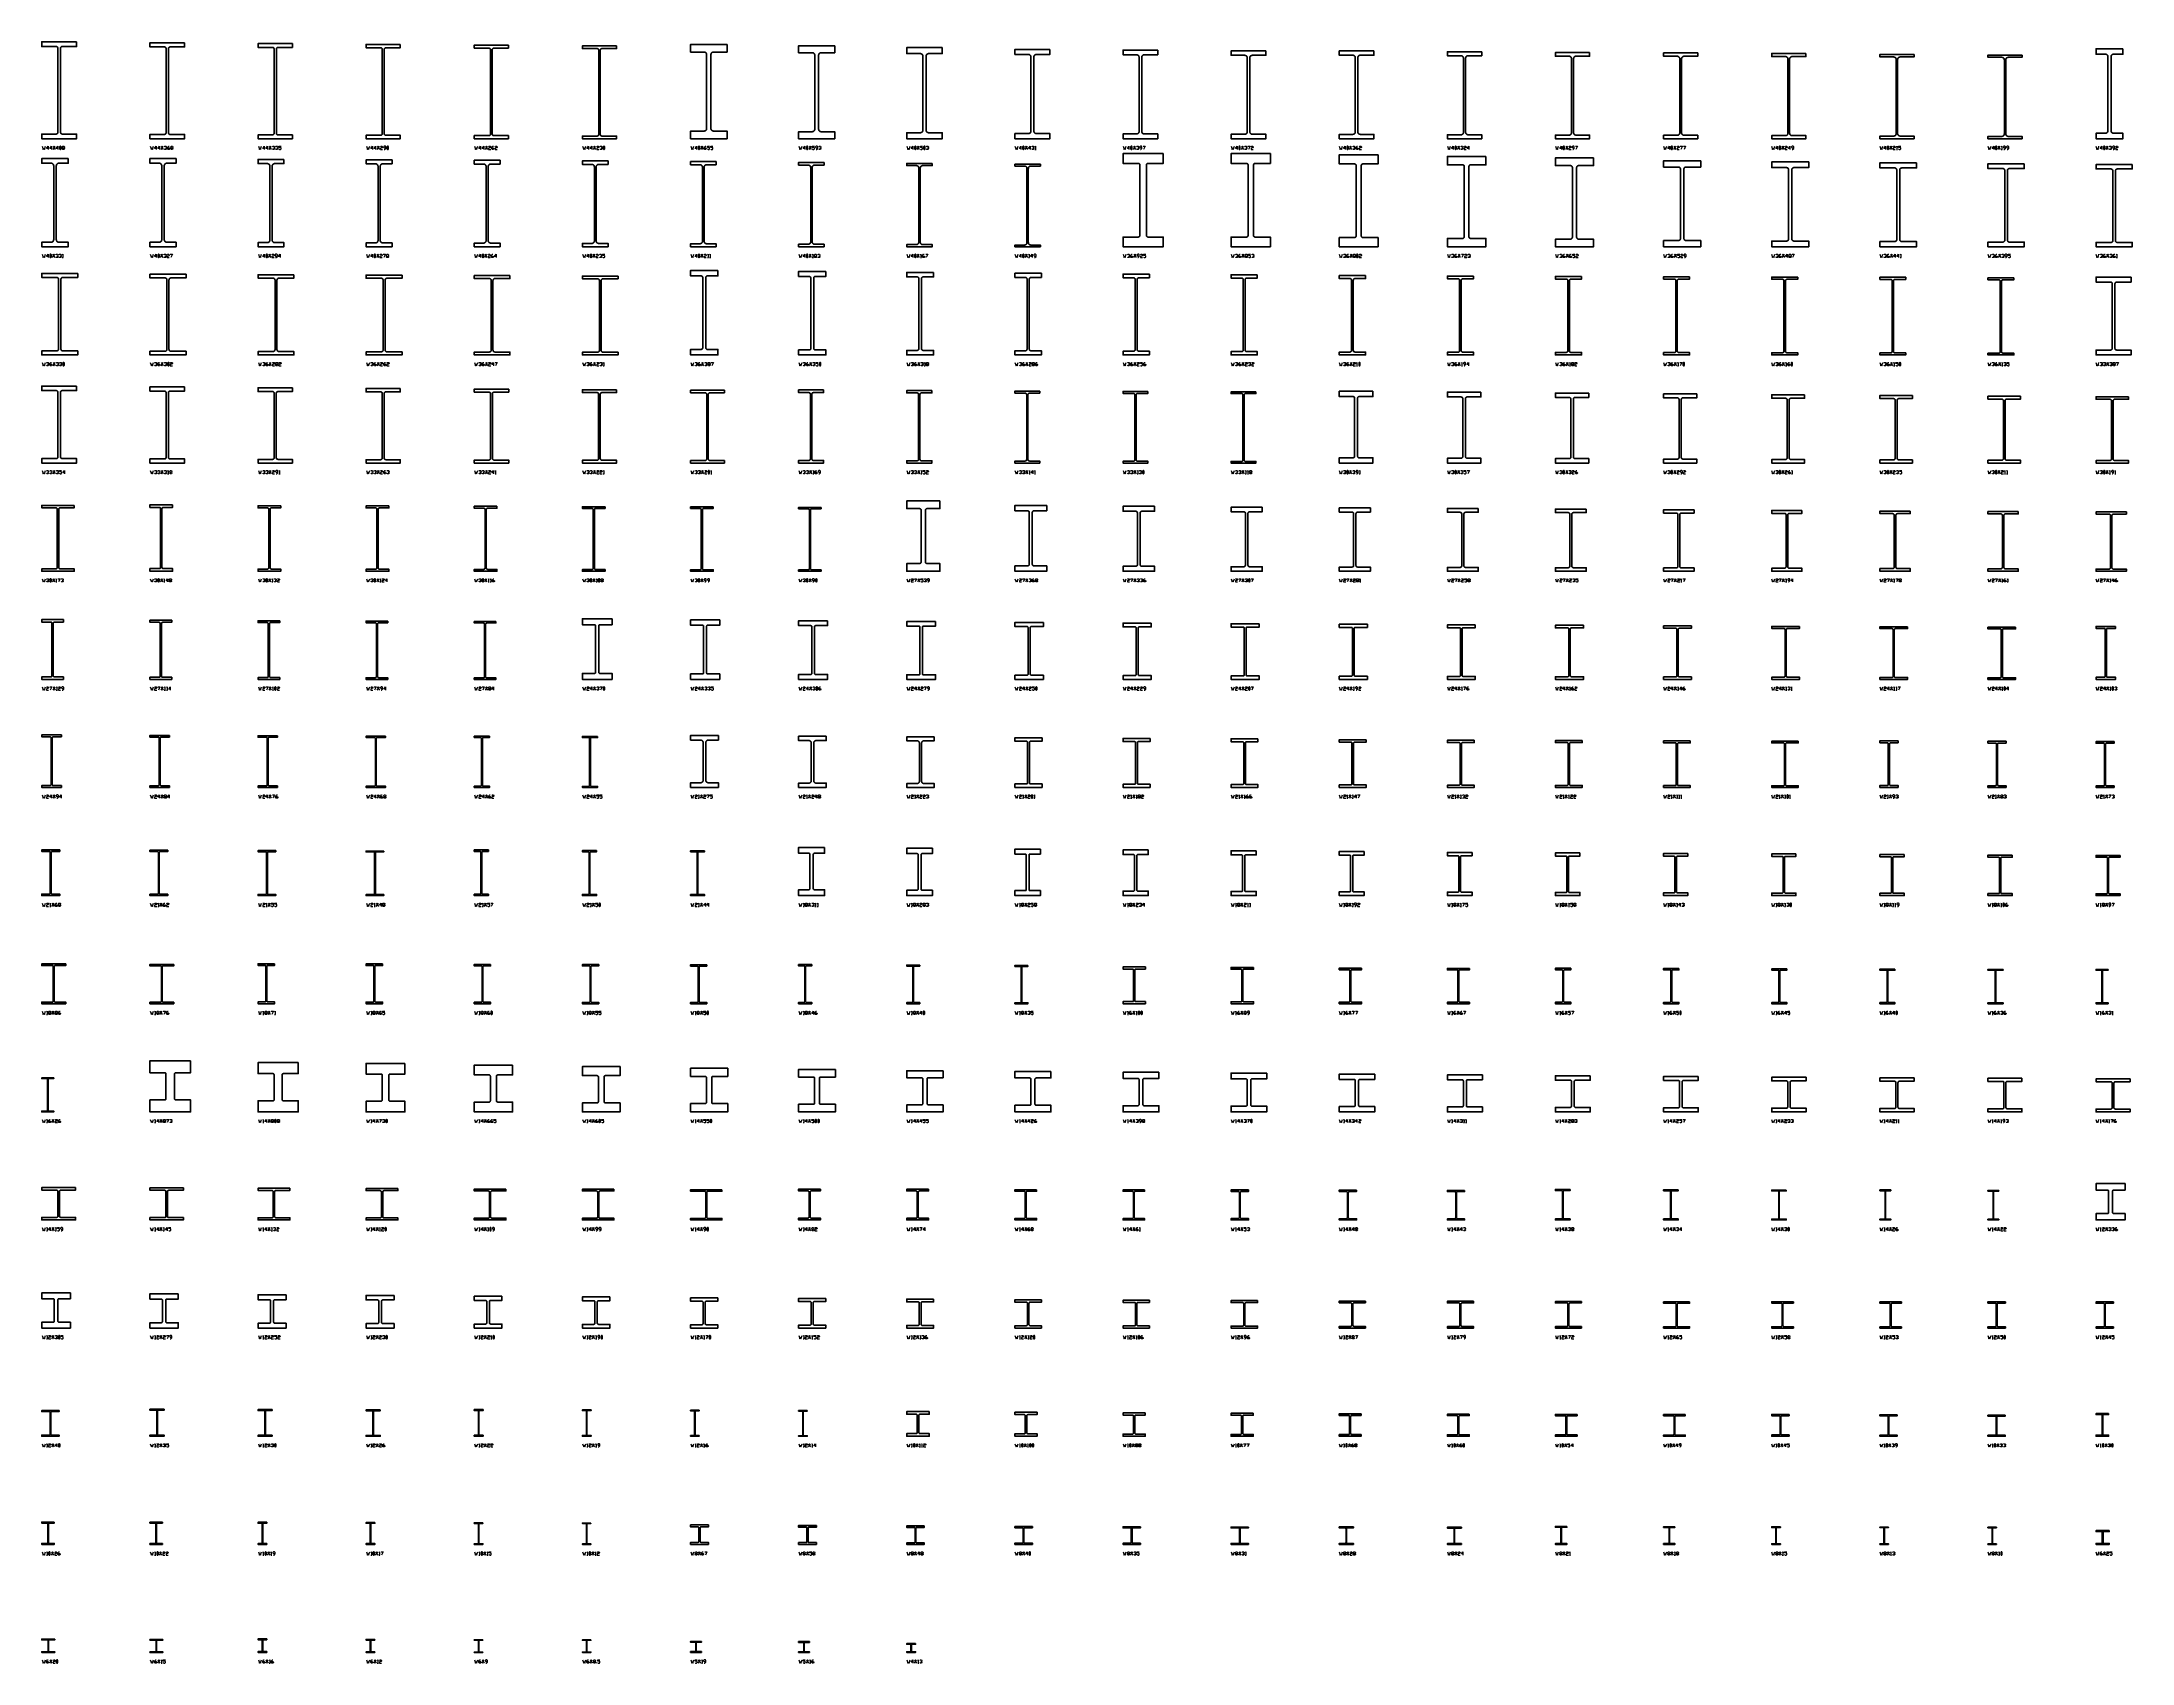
# Model space of a CAD drawing. Header units: inches. Extents: x 0 to 967, y -705 to 45.
import ezdxf

# ---------------------------------------------------------------- set-up
doc = ezdxf.new("R2010")
doc.units = ezdxf.units.IN
doc.header["$MEASUREMENT"] = 0
doc.layers.add('AISC_STEEL', color=7, linetype='Continuous')

msp = doc.modelspace()

# ---------------------------------------------------------------- linework, layer by layer
at = {"color": 3, "lineweight": 0}
for p, q in [((5.18, -4.98), (6.16, -3.49)), ((5.18, -3.49), (6.16, -4.98)), ((9.67, -4.26), (10.19, -4.26)), ((55.16, -4.98), (56.14, -3.49)), ((55.16, -3.49), (56.14, -4.98)), ((59.91, -4.26), (60.43, -4.26)), ((105.15, -4.98), (106.13, -3.49)), ((105.15, -3.49), (106.13, -4.98)), ((155.14, -4.98), (156.12, -3.49)), ((155.14, -3.49), (156.12, -4.98)), ((205.12, -4.98), (206.1, -3.49)), ((205.12, -3.49), (206.1, -4.98)), ((255.11, -4.98), (256.09, -3.49)), ((255.11, -3.49), (256.09, -4.98)), ((304.84, -4.98), (305.82, -3.49)), ((304.84, -3.49), (305.82, -4.98)), ((354.82, -4.98), (355.8, -3.49)), ((354.82, -3.49), (355.8, -4.98)), ((404.81, -4.98), (405.79, -3.49)), ((404.81, -3.49), (405.79, -4.98)), ((454.79, -4.98), (455.78, -3.49)), ((454.79, -3.49), (455.78, -4.98)), ((459.29, -4.98), (459.8, -4.98)), ((504.78, -4.98), (505.76, -3.49)), ((504.78, -3.49), (505.76, -4.98)), ((554.77, -4.98), (555.75, -3.49)), ((554.77, -3.49), (555.75, -4.98)), ((604.75, -4.98), (605.73, -3.49)), ((604.75, -3.49), (605.73, -4.98)), ((654.74, -4.98), (655.72, -3.49)), ((654.74, -3.49), (655.72, -4.98)), ((704.72, -4.98), (705.71, -3.49)), ((704.72, -3.49), (705.71, -4.98)), ((754.71, -4.98), (755.69, -3.49)), ((754.71, -3.49), (755.69, -4.98)), ((804.7, -4.98), (805.68, -3.49)), ((804.7, -3.49), (805.68, -4.98)), ((854.63, -4.98), (855.66, -3.49)), ((854.63, -3.49), (855.66, -4.98)), ((857.68, -4.98), (858.14, -4.98)), ((904.62, -4.98), (905.65, -3.49)), ((904.62, -3.49), (905.65, -4.98)), ((906.11, -4.98), (906.63, -4.98)), ((954.6, -4.98), (955.64, -3.49)), ((954.6, -3.49), (955.64, -4.98)), ((4.92, -54.97), (5.95, -53.47)), ((4.92, -53.47), (5.95, -54.97)), ((9.41, -54.97), (9.93, -54.97)), ((54.9, -54.97), (55.94, -53.47)), ((54.9, -53.47), (55.94, -54.97)), ((104.89, -54.97), (105.87, -53.47)), ((104.89, -53.47), (105.87, -54.97)), ((154.88, -54.97), (155.86, -53.47)), ((154.88, -53.47), (155.86, -54.97)), ((159.63, -54.25), (160.14, -54.25)), ((204.86, -54.97), (205.84, -53.47)), ((204.86, -53.47), (205.84, -54.97)), ((254.85, -54.97), (255.83, -53.47)), ((254.85, -53.47), (255.83, -54.97)), ((304.84, -54.97), (305.82, -53.47)), ((304.84, -53.47), (305.82, -54.97)), ((307.83, -54.97), (308.35, -54.97)), ((308.81, -54.97), (309.33, -54.97)), ((354.82, -54.97), (355.8, -53.47)), ((354.82, -53.47), (355.8, -54.97)), ((356.32, -54.97), (356.84, -54.97)), ((357.56, -54.25), (358.07, -54.25)), ((404.81, -54.97), (405.79, -53.47)), ((404.81, -53.47), (405.79, -54.97)), ((406.31, -54.97), (406.82, -54.97)), ((454.79, -54.97), (455.78, -53.47)), ((454.79, -53.47), (455.78, -54.97)), ((456.29, -54.97), (456.81, -54.97)), ((505.04, -54.97), (506.02, -53.47)), ((505.04, -53.47), (506.02, -54.97)), ((555.02, -54.97), (556.01, -53.47)), ((555.02, -53.47), (556.01, -54.97)), ((556.73, -54.25), (557.24, -54.25)), ((605.01, -54.97), (605.99, -53.47)), ((605.01, -53.47), (605.99, -54.97)), ((606.71, -54.25), (607.23, -54.25)), ((655, -54.97), (655.98, -53.47)), ((655, -53.47), (655.98, -54.97)), ((704.93, -54.97), (705.96, -53.47)), ((704.93, -53.47), (705.96, -54.97)), ((754.92, -54.97), (755.95, -53.47)), ((754.92, -53.47), (755.95, -54.97)), ((804.9, -54.97), (805.94, -53.47)), ((804.9, -53.47), (805.94, -54.97)), ((808.16, -54.25), (808.67, -54.25)), ((854.89, -54.97), (855.92, -53.47)), ((854.89, -53.47), (855.92, -54.97)), ((859.38, -54.97), (859.9, -54.97)), ((904.88, -54.97), (905.91, -53.47)), ((904.88, -53.47), (905.91, -54.97)), ((954.86, -54.97), (955.89, -53.47)), ((954.86, -53.47), (955.89, -54.97)), ((959.35, -54.97), (959.87, -54.97)), ((5.18, -105.01), (6.16, -103.51)), ((5.18, -103.51), (6.16, -105.01)), ((55.16, -105.01), (56.14, -103.51)), ((55.16, -103.51), (56.14, -105.01)), ((105.15, -105.01), (106.13, -103.51)), ((105.15, -103.51), (106.13, -105.01)), ((108.4, -104.23), (108.92, -104.23)), ((155.14, -105.01), (156.12, -103.51)), ((155.14, -103.51), (156.12, -105.01)), ((205.12, -105.01), (206.1, -103.51)), ((205.12, -103.51), (206.1, -105.01)), ((255.11, -105.01), (256.09, -103.51)), ((255.11, -103.51), (256.09, -105.01)), ((259.6, -105.01), (260.12, -105.01)), ((305.09, -105.01), (306.07, -103.51)), ((305.09, -103.51), (306.07, -105.01)), ((308.35, -104.23), (308.81, -104.23)), ((355.08, -105.01), (356.06, -103.51)), ((355.08, -103.51), (356.06, -105.01)), ((405.07, -105.01), (406.05, -103.51)), ((405.07, -103.51), (406.05, -105.01)), ((408.06, -105.01), (408.53, -105.01)), ((409.3, -104.23), (409.82, -104.23)), ((455.05, -105.01), (456.03, -103.51)), ((455.05, -103.51), (456.03, -105.01)), ((458.31, -104.23), (458.77, -104.23)), ((505.04, -105.01), (506.02, -103.51)), ((505.04, -103.51), (506.02, -105.01)), ((555.02, -105.01), (556.01, -103.51)), ((555.02, -103.51), (556.01, -105.01)), ((605.01, -105.01), (605.99, -103.51)), ((605.01, -103.51), (605.99, -105.01)), ((608.01, -105.01), (608.47, -105.01)), ((655, -105.01), (655.98, -103.51)), ((655, -103.51), (655.98, -105.01)), ((656.49, -105.01), (656.96, -105.01)), ((704.93, -105.01), (705.96, -103.51)), ((704.93, -103.51), (705.96, -105.01)), ((706.43, -105.01), (706.94, -105.01)), ((707.72, -104.23), (708.18, -104.23)), ((754.92, -105.01), (755.95, -103.51)), ((754.92, -103.51), (755.95, -105.01)), ((756.41, -105.01), (756.93, -105.01)), ((804.9, -105.01), (805.94, -103.51)), ((804.9, -103.51), (805.94, -105.01)), ((806.4, -105.01), (806.92, -105.01)), ((854.89, -105.01), (855.92, -103.51)), ((854.89, -103.51), (855.92, -105.01)), ((856.39, -105.01), (856.9, -105.01)), ((904.88, -105.01), (905.91, -103.51)), ((904.88, -103.51), (905.91, -105.01)), ((906.37, -105.01), (906.89, -105.01)), ((954.86, -105.01), (955.89, -103.51)), ((954.86, -103.51), (955.89, -105.01)), ((958.11, -104.23), (958.63, -104.23)), ((5.18, -154.99), (6.16, -153.5)), ((5.18, -153.5), (6.16, -154.99)), ((55.16, -154.99), (56.14, -153.5)), ((55.16, -153.5), (56.14, -154.99)), ((59.4, -154.22), (59.91, -154.22)), ((105.15, -154.99), (106.13, -153.5)), ((105.15, -153.5), (106.13, -154.99)), ((155.14, -154.99), (156.12, -153.5)), ((155.14, -153.5), (156.12, -154.99)), ((205.12, -154.99), (206.1, -153.5)), ((205.12, -153.5), (206.1, -154.99)), ((255.11, -154.99), (256.09, -153.5)), ((255.11, -153.5), (256.09, -154.99)), ((305.09, -154.99), (306.07, -153.5)), ((305.09, -153.5), (306.07, -154.99)), ((355.08, -154.99), (356.06, -153.5)), ((355.08, -153.5), (356.06, -154.99)), ((405.07, -154.99), (406.05, -153.5)), ((405.07, -153.5), (406.05, -154.99)), ((455.05, -154.99), (456.03, -153.5)), ((455.05, -153.5), (456.03, -154.99)), ((505.04, -154.99), (506.02, -153.5)), ((505.04, -153.5), (506.02, -154.99)), ((555.02, -154.99), (556.01, -153.5)), ((555.02, -153.5), (556.01, -154.99)), ((558.74, -154.22), (559.26, -154.22)), ((604.75, -154.99), (605.73, -153.5)), ((604.75, -153.5), (605.73, -154.99)), ((654.74, -154.99), (655.72, -153.5)), ((654.74, -153.5), (655.72, -154.99)), ((704.72, -154.99), (705.71, -153.5)), ((704.72, -153.5), (705.71, -154.99)), ((754.71, -154.99), (755.69, -153.5)), ((754.71, -153.5), (755.69, -154.99)), ((804.7, -154.99), (805.68, -153.5)), ((804.7, -153.5), (805.68, -154.99)), ((854.63, -154.99), (855.66, -153.5)), ((854.63, -153.5), (855.66, -154.99)), ((904.62, -154.99), (905.65, -153.5)), ((904.62, -153.5), (905.65, -154.99)), ((954.6, -154.99), (955.64, -153.5)), ((954.6, -153.5), (955.64, -154.99)), ((58.16, -154.99), (58.67, -154.99)), ((109.64, -154.99), (110.16, -154.99)), ((209.61, -154.99), (210.13, -154.99)), ((259.6, -154.99), (260.12, -154.99)), ((309.33, -154.99), (309.84, -154.99)), ((356.58, -154.99), (357.04, -154.99)), ((406.56, -154.99), (407.03, -154.99)), ((456.55, -154.99), (457.01, -154.99)), ((459.03, -154.99), (459.54, -154.99)), ((506.54, -154.99), (507, -154.99)), ((556.52, -154.99), (556.99, -154.99)), ((557.5, -154.99), (558.02, -154.99)), ((609.24, -154.99), (609.71, -154.99)), ((809.19, -154.99), (809.65, -154.99)), ((907.66, -154.99), (908.13, -154.99)), ((908.65, -154.99), (909.16, -154.99)), ((956.1, -154.99), (956.62, -154.99)), ((958.63, -154.99), (959.15, -154.99)), ((4.92, -204.98), (5.95, -203.48)), ((4.92, -203.48), (5.95, -204.98)), ((6.42, -204.98), (6.93, -204.98)), ((54.9, -204.98), (55.94, -203.48)), ((54.9, -203.48), (55.94, -204.98)), ((56.4, -204.98), (56.92, -204.98)), ((59.14, -204.26), (59.66, -204.26)), ((104.89, -204.98), (105.87, -203.48)), ((104.89, -203.48), (105.87, -204.98)), ((106.39, -204.98), (106.9, -204.98)), ((154.88, -204.98), (155.86, -203.48)), ((154.88, -203.48), (155.86, -204.98)), ((156.37, -204.98), (156.89, -204.98)), ((204.86, -204.98), (205.84, -203.48)), ((204.86, -203.48), (205.84, -204.98)), ((206.36, -204.98), (206.88, -204.98)), ((207.34, -204.98), (207.86, -204.98)), ((254.85, -204.98), (255.83, -203.48)), ((254.85, -203.48), (255.83, -204.98)), ((256.35, -204.98), (256.86, -204.98)), ((258.83, -204.26), (259.34, -204.26)), ((304.84, -204.98), (305.82, -203.48)), ((304.84, -203.48), (305.82, -204.98)), ((354.82, -204.98), (355.8, -203.48)), ((354.82, -203.48), (355.8, -204.98)), ((405.07, -204.98), (406.05, -203.48)), ((405.07, -203.48), (406.05, -204.98)), ((455.05, -204.98), (456.03, -203.48)), ((455.05, -203.48), (456.03, -204.98)), ((459.8, -204.26), (460.27, -204.26)), ((505.04, -204.98), (506.02, -203.48)), ((505.04, -203.48), (506.02, -204.98)), ((555.02, -204.98), (556.01, -203.48)), ((555.02, -203.48), (556.01, -204.98)), ((605.01, -204.98), (605.99, -203.48)), ((605.01, -203.48), (605.99, -204.98)), ((608.21, -204.26), (608.73, -204.26)), ((609.5, -204.98), (609.97, -204.98)), ((655, -204.98), (655.98, -203.48)), ((655, -203.48), (655.98, -204.98)), ((659.7, -204.26), (660.21, -204.26)), ((704.93, -204.98), (705.96, -203.48)), ((704.93, -203.48), (705.96, -204.98)), ((754.92, -204.98), (755.95, -203.48)), ((754.92, -203.48), (755.95, -204.98)), ((757.91, -204.98), (758.43, -204.98)), ((804.9, -204.98), (805.94, -203.48)), ((804.9, -203.48), (805.94, -204.98)), ((806.4, -204.98), (806.92, -204.98)), ((854.89, -204.98), (855.92, -203.48)), ((854.89, -203.48), (855.92, -204.98)), ((856.39, -204.98), (856.9, -204.98)), ((859.18, -204.26), (859.64, -204.26)), ((904.88, -204.98), (905.91, -203.48)), ((904.88, -203.48), (905.91, -204.98)), ((906.37, -204.98), (906.89, -204.98)), ((908.9, -204.98), (909.37, -204.98)), ((954.86, -204.98), (955.89, -203.48)), ((954.86, -203.48), (955.89, -204.98)), ((956.36, -204.98), (956.88, -204.98)), ((5.18, -254.97), (6.16, -253.47)), ((5.18, -253.47), (6.16, -254.97)), ((6.67, -254.97), (7.19, -254.97)), ((55.16, -254.97), (56.14, -253.47)), ((55.16, -253.47), (56.14, -254.97)), ((56.66, -254.97), (57.18, -254.97)), ((57.64, -254.97), (58.16, -254.97)), ((105.15, -254.97), (106.13, -253.47)), ((105.15, -253.47), (106.13, -254.97)), ((106.65, -254.97), (107.16, -254.97)), ((155.14, -254.97), (156.12, -253.47)), ((155.14, -253.47), (156.12, -254.97)), ((205.12, -254.97), (206.1, -253.47)), ((205.12, -253.47), (206.1, -254.97)), ((206.88, -254.24), (207.34, -254.24)), ((255.11, -254.97), (256.09, -253.47)), ((255.11, -253.47), (256.09, -254.97)), ((305.09, -254.97), (306.07, -253.47)), ((305.09, -253.47), (306.07, -254.97)), ((355.08, -254.97), (356.06, -253.47)), ((355.08, -253.47), (356.06, -254.97)), ((405.07, -254.97), (406.05, -253.47)), ((405.07, -253.47), (406.05, -254.97)), ((455.05, -254.97), (456.03, -253.47)), ((455.05, -253.47), (456.03, -254.97)), ((505.04, -254.97), (506.02, -253.47)), ((505.04, -253.47), (506.02, -254.97)), ((555.02, -254.97), (556.01, -253.47)), ((555.02, -253.47), (556.01, -254.97)), ((605.01, -254.97), (605.99, -253.47)), ((605.01, -253.47), (605.99, -254.97)), ((606.51, -254.97), (606.97, -254.97)), ((655, -254.97), (655.98, -253.47)), ((655, -253.47), (655.98, -254.97)), ((656.49, -254.97), (656.96, -254.97)), ((704.93, -254.97), (705.96, -253.47)), ((704.93, -253.47), (705.96, -254.97)), ((706.43, -254.97), (706.94, -254.97)), ((754.92, -254.97), (755.95, -253.47)), ((754.92, -253.47), (755.95, -254.97)), ((756.41, -254.97), (756.93, -254.97)), ((804.9, -254.97), (805.94, -253.47)), ((804.9, -253.47), (805.94, -254.97)), ((806.4, -254.97), (806.92, -254.97)), ((808.93, -254.97), (809.4, -254.97)), ((854.89, -254.97), (855.92, -253.47)), ((854.89, -253.47), (855.92, -254.97)), ((856.39, -254.97), (856.9, -254.97)), ((857.42, -254.97), (857.88, -254.97)), ((904.88, -254.97), (905.91, -253.47)), ((904.88, -253.47), (905.91, -254.97)), ((906.37, -254.97), (906.89, -254.97)), ((954.86, -254.97), (955.89, -253.47)), ((954.86, -253.47), (955.89, -254.97)), ((956.36, -254.97), (956.88, -254.97)), ((5.18, -304.95), (6.16, -303.45)), ((5.18, -303.45), (6.16, -304.95)), ((55.16, -304.95), (56.14, -303.45)), ((55.16, -303.45), (56.14, -304.95)), ((56.92, -304.23), (57.44, -304.23)), ((105.15, -304.95), (106.13, -303.45)), ((105.15, -303.45), (106.13, -304.95)), ((155.14, -304.95), (156.12, -303.45)), ((155.14, -303.45), (156.12, -304.95)), ((158.39, -304.23), (158.9, -304.23)), ((205.12, -304.95), (206.1, -303.45)), ((205.12, -303.45), (206.1, -304.95)), ((255.11, -304.95), (256.09, -303.45)), ((255.11, -303.45), (256.09, -304.95)), ((303.6, -304.95), (304.06, -304.95)), ((304.58, -304.95), (305.56, -303.45)), ((304.58, -303.45), (305.56, -304.95)), ((353.58, -304.95), (354.05, -304.95)), ((354.56, -304.95), (355.54, -303.45)), ((354.56, -303.45), (355.54, -304.95)), ((359.31, -304.23), (359.83, -304.23)), ((403.57, -304.95), (404.03, -304.95)), ((404.55, -304.95), (405.53, -303.45)), ((404.55, -303.45), (405.53, -304.95)), ((453.55, -304.95), (454.02, -304.95)), ((454.54, -304.95), (455.52, -303.45)), ((454.54, -303.45), (455.52, -304.95)), ((458.77, -304.95), (459.29, -304.95)), ((503.54, -304.95), (504.01, -304.95)), ((504.52, -304.95), (505.5, -303.45)), ((504.52, -303.45), (505.5, -304.95)), ((506.02, -304.95), (506.54, -304.95)), ((507.26, -304.23), (507.78, -304.23)), ((553.53, -304.95), (553.99, -304.95)), ((554.51, -304.95), (555.49, -303.45)), ((554.51, -303.45), (555.49, -304.95)), ((556.01, -304.95), (556.52, -304.95)), ((603.51, -304.95), (603.98, -304.95)), ((604.49, -304.95), (605.48, -303.45)), ((604.49, -303.45), (605.48, -304.95)), ((605.99, -304.95), (606.51, -304.95)), ((653.45, -304.95), (653.96, -304.95)), ((654.48, -304.95), (655.46, -303.45)), ((654.48, -303.45), (655.46, -304.95)), ((655.98, -304.95), (656.49, -304.95)), ((703.43, -304.95), (703.95, -304.95)), ((704.47, -304.95), (705.45, -303.45)), ((704.47, -303.45), (705.45, -304.95)), ((705.96, -304.95), (706.43, -304.95)), ((753.42, -304.95), (753.94, -304.95)), ((754.45, -304.95), (755.43, -303.45)), ((754.45, -303.45), (755.43, -304.95)), ((755.95, -304.95), (756.41, -304.95)), ((756.93, -304.95), (757.45, -304.95)), ((757.91, -304.95), (758.43, -304.95)), ((803.41, -304.95), (803.92, -304.95)), ((804.44, -304.95), (805.42, -303.45)), ((804.44, -303.45), (805.42, -304.95)), ((805.94, -304.95), (806.4, -304.95)), ((808.16, -304.95), (808.67, -304.95)), ((853.39, -304.95), (853.91, -304.95)), ((854.42, -304.95), (855.41, -303.45)), ((854.42, -303.45), (855.41, -304.95)), ((903.38, -304.95), (903.89, -304.95)), ((904.41, -304.95), (905.39, -303.45)), ((904.41, -303.45), (905.39, -304.95)), ((906.11, -304.23), (906.63, -304.23)), ((953.36, -304.95), (953.88, -304.95)), ((954.4, -304.95), (955.38, -303.45)), ((954.4, -303.45), (955.38, -304.95)), ((3.68, -354.99), (4.2, -354.99)), ((4.66, -354.99), (5.69, -353.49)), ((4.66, -353.49), (5.69, -354.99)), ((7.91, -354.22), (8.43, -354.22)), ((53.67, -354.99), (54.18, -354.99)), ((54.65, -354.99), (55.68, -353.49)), ((54.65, -353.49), (55.68, -354.99)), ((103.65, -354.99), (104.17, -354.99)), ((104.63, -354.99), (105.67, -353.49)), ((104.63, -353.49), (105.67, -354.99)), ((153.64, -354.99), (154.15, -354.99)), ((154.62, -354.99), (155.65, -353.49)), ((154.62, -353.49), (155.65, -354.99)), ((157.87, -354.22), (158.39, -354.22)), ((203.62, -354.99), (204.14, -354.99)), ((204.61, -354.99), (205.64, -353.49)), ((204.61, -353.49), (205.64, -354.99)), ((253.61, -354.99), (254.07, -354.99)), ((254.59, -354.99), (255.62, -353.49)), ((254.59, -353.49), (255.62, -354.99)), ((303.6, -354.99), (304.06, -354.99)), ((304.58, -354.99), (305.56, -353.49)), ((304.58, -353.49), (305.56, -354.99)), ((352.08, -354.99), (352.55, -354.99)), ((353.32, -354.22), (353.84, -354.22)), ((354.56, -354.99), (355.54, -353.49)), ((354.56, -353.49), (355.54, -354.99)), ((357.56, -354.99), (358.07, -354.99)), ((358.59, -354.99), (359.06, -354.99)), ((402.07, -354.99), (402.54, -354.99)), ((403.31, -354.22), (403.83, -354.22)), ((404.55, -354.99), (405.53, -353.49)), ((404.55, -353.49), (405.53, -354.99)), ((407.8, -354.22), (408.32, -354.22)), ((452.06, -354.99), (452.52, -354.99)), ((453.3, -354.22), (453.76, -354.22)), ((454.54, -354.99), (455.52, -353.49)), ((454.54, -353.49), (455.52, -354.99)), ((459.29, -354.22), (459.8, -354.22)), ((502.04, -354.99), (502.51, -354.99)), ((503.28, -354.22), (503.75, -354.22)), ((504.52, -354.99), (505.5, -353.49)), ((504.52, -353.49), (505.5, -354.99)), ((552.03, -354.99), (552.49, -354.99)), ((553.27, -354.22), (553.73, -354.22)), ((554.51, -354.99), (555.49, -353.49)), ((554.51, -353.49), (555.49, -354.99)), ((557.5, -354.99), (558.02, -354.99)), ((558.48, -354.99), (559, -354.99)), ((601.96, -354.99), (602.48, -354.99)), ((603.25, -354.22), (603.72, -354.22)), ((604.49, -354.99), (605.48, -353.49)), ((604.49, -353.49), (605.48, -354.99)), ((605.99, -354.99), (606.51, -354.99)), ((651.95, -354.99), (652.47, -354.99)), ((653.24, -354.22), (653.71, -354.22)), ((654.48, -354.99), (655.46, -353.49)), ((654.48, -353.49), (655.46, -354.99)), ((655.98, -354.99), (656.49, -354.99)), ((701.94, -354.99), (702.45, -354.99)), ((703.23, -354.22), (703.69, -354.22)), ((704.47, -354.99), (705.45, -353.49)), ((704.47, -353.49), (705.45, -354.99)), ((705.96, -354.99), (706.43, -354.99)), ((708.7, -354.22), (709.22, -354.22)), ((751.92, -354.99), (752.44, -354.99)), ((753.21, -354.22), (753.68, -354.22)), ((754.45, -354.99), (755.43, -353.49)), ((754.45, -353.49), (755.43, -354.99)), ((755.95, -354.99), (756.41, -354.99)), ((801.91, -354.99), (802.42, -354.99)), ((803.15, -354.22), (803.66, -354.22)), ((804.44, -354.99), (805.42, -353.49)), ((804.44, -353.49), (805.42, -354.99)), ((805.94, -354.99), (806.4, -354.99)), ((851.89, -354.99), (852.41, -354.99)), ((853.13, -354.22), (853.65, -354.22)), ((854.42, -354.99), (855.41, -353.49)), ((854.42, -353.49), (855.41, -354.99)), ((855.92, -354.99), (856.39, -354.99)), ((856.9, -354.99), (857.42, -354.99)), ((901.88, -354.99), (902.4, -354.99)), ((903.12, -354.22), (903.64, -354.22)), ((904.41, -354.99), (905.39, -353.49)), ((904.41, -353.49), (905.39, -354.99)), ((905.91, -354.99), (906.37, -354.99)), ((951.87, -354.99), (952.38, -354.99)), ((953.11, -354.22), (953.62, -354.22)), ((954.4, -354.99), (955.38, -353.49)), ((954.4, -353.49), (955.38, -354.99)), ((2.18, -404.98), (2.7, -404.98)), ((3.42, -404.2), (3.94, -404.2)), ((4.66, -404.98), (5.69, -403.48)), ((4.66, -403.48), (5.69, -404.98)), ((6.42, -404.2), (6.93, -404.2)), ((52.17, -404.98), (52.68, -404.98)), ((53.41, -404.2), (53.92, -404.2)), ((54.65, -404.98), (55.68, -403.48)), ((54.65, -403.48), (55.68, -404.98)), ((102.15, -404.98), (102.67, -404.98)), ((103.39, -404.2), (103.91, -404.2)), ((104.63, -404.98), (105.67, -403.48)), ((104.63, -403.48), (105.67, -404.98)), ((107.63, -404.98), (108.14, -404.98)), ((152.14, -404.98), (152.66, -404.98)), ((153.38, -404.2), (153.9, -404.2)), ((154.62, -404.98), (155.65, -403.48)), ((154.62, -403.48), (155.65, -404.98)), ((202.13, -404.98), (202.59, -404.98)), ((203.37, -404.2), (203.88, -404.2)), ((204.61, -404.98), (205.64, -403.48)), ((204.61, -403.48), (205.64, -404.98)), ((252.11, -404.98), (252.58, -404.98)), ((253.35, -404.2), (253.87, -404.2)), ((254.59, -404.98), (255.62, -403.48)), ((254.59, -403.48), (255.62, -404.98)), ((302.1, -404.98), (302.56, -404.98)), ((303.34, -404.2), (303.85, -404.2)), ((304.58, -404.98), (305.56, -403.48)), ((304.58, -403.48), (305.56, -404.98)), ((352.08, -404.98), (352.55, -404.98)), ((353.32, -404.2), (353.84, -404.2)), ((354.56, -404.98), (355.54, -403.48)), ((354.56, -403.48), (355.54, -404.98)), ((402.07, -404.98), (402.54, -404.98)), ((403.31, -404.2), (403.83, -404.2)), ((404.55, -404.98), (405.53, -403.48)), ((404.55, -403.48), (405.53, -404.98)), ((452.06, -404.98), (452.52, -404.98)), ((453.3, -404.2), (453.76, -404.2)), ((454.54, -404.98), (455.52, -403.48)), ((454.54, -403.48), (455.52, -404.98)), ((502.04, -404.98), (502.51, -404.98)), ((504.52, -404.98), (505.5, -403.48)), ((504.52, -403.48), (505.5, -404.98)), ((506.02, -404.98), (506.54, -404.98)), ((552.03, -404.98), (552.49, -404.98)), ((554.51, -404.98), (555.49, -403.48)), ((554.51, -403.48), (555.49, -404.98)), ((556.26, -404.2), (556.73, -404.2)), ((601.96, -404.98), (602.48, -404.98)), ((604.49, -404.98), (605.48, -403.48)), ((604.49, -403.48), (605.48, -404.98)), ((651.95, -404.98), (652.47, -404.98)), ((654.48, -404.98), (655.46, -403.48)), ((654.48, -403.48), (655.46, -404.98)), ((701.94, -404.98), (702.45, -404.98)), ((704.47, -404.98), (705.45, -403.48)), ((704.47, -403.48), (705.45, -404.98)), ((751.92, -404.98), (752.44, -404.98)), ((754.45, -404.98), (755.43, -403.48)), ((754.45, -403.48), (755.43, -404.98)), ((801.91, -404.98), (802.42, -404.98)), ((804.44, -404.98), (805.42, -403.48)), ((804.44, -403.48), (805.42, -404.98)), ((851.89, -404.98), (852.41, -404.98)), ((854.42, -404.98), (855.41, -403.48)), ((854.42, -403.48), (855.41, -404.98)), ((901.88, -404.98), (902.4, -404.98)), ((904.41, -404.98), (905.39, -403.48)), ((904.41, -403.48), (905.39, -404.98)), ((951.87, -404.98), (952.38, -404.98)), ((954.4, -404.98), (955.38, -403.48)), ((954.4, -403.48), (955.38, -404.98)), ((957.39, -404.98), (957.86, -404.98)), ((4.66, -454.96), (5.69, -453.46)), ((4.66, -453.46), (5.69, -454.96)), ((54.65, -454.96), (55.68, -453.46)), ((54.65, -453.46), (55.68, -454.96)), ((56.4, -454.24), (56.92, -454.24)), ((104.63, -454.96), (105.67, -453.46)), ((104.63, -453.46), (105.67, -454.96)), ((106.39, -454.24), (106.9, -454.24)), ((109.13, -454.24), (109.64, -454.24)), ((154.62, -454.96), (155.65, -453.46)), ((154.62, -453.46), (155.65, -454.96)), ((204.61, -454.96), (205.64, -453.46)), ((204.61, -453.46), (205.64, -454.96)), ((254.59, -454.96), (255.62, -453.46)), ((254.59, -453.46), (255.62, -454.96)), ((304.58, -454.96), (305.56, -453.46)), ((304.58, -453.46), (305.56, -454.96)), ((354.56, -454.96), (355.54, -453.46)), ((354.56, -453.46), (355.54, -454.96)), ((404.55, -454.96), (405.53, -453.46)), ((404.55, -453.46), (405.53, -454.96)), ((454.54, -454.96), (455.52, -453.46)), ((454.54, -453.46), (455.52, -454.96)), ((504.52, -454.96), (505.5, -453.46)), ((504.52, -453.46), (505.5, -454.96)), ((509.27, -454.24), (509.79, -454.24)), ((554.51, -454.96), (555.49, -453.46)), ((554.51, -453.46), (555.49, -454.96)), ((604.49, -454.96), (605.48, -453.46)), ((604.49, -453.46), (605.48, -454.96)), ((654.48, -454.96), (655.46, -453.46)), ((654.48, -453.46), (655.46, -454.96)), ((704.47, -454.96), (705.45, -453.46)), ((704.47, -453.46), (705.45, -454.96)), ((707.72, -454.24), (708.18, -454.24)), ((754.45, -454.96), (755.43, -453.46)), ((754.45, -453.46), (755.43, -454.96)), ((804.44, -454.96), (805.42, -453.46)), ((804.44, -453.46), (805.42, -454.96)), ((854.42, -454.96), (855.41, -453.46)), ((854.42, -453.46), (855.41, -454.96)), ((904.41, -454.96), (905.39, -453.46)), ((904.41, -453.46), (905.39, -454.96)), ((954.4, -454.96), (955.38, -453.46)), ((954.4, -453.46), (955.38, -454.96)), ((2.18, -454.96), (2.7, -454.96)), ((52.17, -454.96), (52.68, -454.96)), ((102.15, -454.96), (102.67, -454.96)), ((152.14, -454.96), (152.66, -454.96)), ((202.13, -454.96), (202.59, -454.96)), ((252.11, -454.96), (252.58, -454.96)), ((302.1, -454.96), (302.56, -454.96)), ((352.08, -454.96), (352.55, -454.96)), ((402.07, -454.96), (402.54, -454.96)), ((452.06, -454.96), (452.52, -454.96)), ((502.04, -454.96), (502.51, -454.96)), ((552.03, -454.96), (552.49, -454.96)), ((601.96, -454.96), (602.48, -454.96)), ((651.95, -454.96), (652.47, -454.96)), ((657.48, -454.96), (657.99, -454.96)), ((658.46, -454.96), (658.97, -454.96)), ((701.94, -454.96), (702.45, -454.96)), ((751.92, -454.96), (752.44, -454.96)), ((801.91, -454.96), (802.42, -454.96)), ((851.89, -454.96), (852.41, -454.96)), ((857.42, -454.96), (857.88, -454.96)), ((858.4, -454.96), (858.92, -454.96)), ((901.88, -454.96), (902.4, -454.96)), ((905.91, -454.96), (906.37, -454.96)), ((951.87, -454.96), (952.38, -454.96)), ((955.89, -454.96), (956.36, -454.96)), ((2.18, -504.95), (2.7, -504.95)), ((4.66, -504.95), (5.69, -503.45)), ((4.66, -503.45), (5.69, -504.95)), ((6.16, -504.95), (6.67, -504.95)), ((52.17, -504.95), (52.68, -504.95)), ((54.65, -504.95), (55.68, -503.45)), ((54.65, -503.45), (55.68, -504.95)), ((56.14, -504.95), (56.66, -504.95)), ((102.15, -504.95), (102.67, -504.95)), ((104.63, -504.95), (105.67, -503.45)), ((104.63, -503.45), (105.67, -504.95)), ((106.13, -504.95), (106.65, -504.95)), ((152.14, -504.95), (152.66, -504.95)), ((154.62, -504.95), (155.65, -503.45)), ((154.62, -503.45), (155.65, -504.95)), ((156.12, -504.95), (156.63, -504.95)), ((202.13, -504.95), (202.59, -504.95)), ((204.61, -504.95), (205.64, -503.45)), ((204.61, -503.45), (205.64, -504.95)), ((206.1, -504.95), (206.62, -504.95)), ((252.11, -504.95), (252.58, -504.95)), ((254.59, -504.95), (255.62, -503.45)), ((254.59, -503.45), (255.62, -504.95)), ((302.1, -504.95), (302.56, -504.95)), ((304.58, -504.95), (305.56, -503.45)), ((304.58, -503.45), (305.56, -504.95)), ((352.08, -504.95), (352.55, -504.95)), ((354.56, -504.95), (355.54, -503.45)), ((354.56, -503.45), (355.54, -504.95)), ((356.32, -504.23), (356.84, -504.23)), ((402.07, -504.95), (402.54, -504.95)), ((404.55, -504.95), (405.53, -503.45)), ((404.55, -503.45), (405.53, -504.95)), ((452.06, -504.95), (452.52, -504.95)), ((454.54, -504.95), (455.52, -503.45)), ((454.54, -503.45), (455.52, -504.95)), ((457.79, -504.23), (458.31, -504.23)), ((502.04, -504.95), (502.51, -504.95)), ((504.52, -504.95), (505.5, -503.45)), ((504.52, -503.45), (505.5, -504.95)), ((507.52, -504.95), (508.03, -504.95)), ((552.03, -504.95), (552.49, -504.95)), ((554.51, -504.95), (555.49, -503.45)), ((554.51, -503.45), (555.49, -504.95)), ((601.96, -504.95), (602.48, -504.95)), ((604.49, -504.95), (605.48, -503.45)), ((604.49, -503.45), (605.48, -504.95)), ((607.75, -504.23), (608.21, -504.23)), ((651.95, -504.95), (652.47, -504.95)), ((654.48, -504.95), (655.46, -503.45)), ((654.48, -503.45), (655.46, -504.95)), ((701.94, -504.95), (702.45, -504.95)), ((704.47, -504.95), (705.45, -503.45)), ((704.47, -503.45), (705.45, -504.95)), ((707.72, -504.23), (708.18, -504.23)), ((751.92, -504.95), (752.44, -504.95)), ((754.45, -504.95), (755.43, -503.45)), ((754.45, -503.45), (755.43, -504.95)), ((801.91, -504.95), (802.42, -504.95)), ((804.44, -504.95), (805.42, -503.45)), ((804.44, -503.45), (805.42, -504.95)), ((851.89, -504.95), (852.41, -504.95)), ((854.42, -504.95), (855.41, -503.45)), ((854.42, -503.45), (855.41, -504.95)), ((901.88, -504.95), (902.4, -504.95)), ((904.41, -504.95), (905.39, -503.45)), ((904.41, -503.45), (905.39, -504.95)), ((951.87, -504.95), (952.38, -504.95)), ((954.4, -504.95), (955.38, -503.45)), ((954.4, -503.45), (955.38, -504.95)), ((2.18, -554.93), (2.7, -554.93)), ((4.66, -554.93), (5.69, -553.44)), ((4.66, -553.44), (5.69, -554.93)), ((52.17, -554.93), (52.68, -554.93)), ((54.65, -554.93), (55.68, -553.44)), ((54.65, -553.44), (55.68, -554.93)), ((102.15, -554.93), (102.67, -554.93)), ((104.63, -554.93), (105.67, -553.44)), ((104.63, -553.44), (105.67, -554.93)), ((152.14, -554.93), (152.66, -554.93)), ((154.62, -554.93), (155.65, -553.44)), ((154.62, -553.44), (155.65, -554.93)), ((202.13, -554.93), (202.59, -554.93)), ((204.61, -554.93), (205.64, -553.44)), ((204.61, -553.44), (205.64, -554.93)), ((207.6, -554.93), (208.12, -554.93)), ((252.11, -554.93), (252.58, -554.93)), ((254.59, -554.93), (255.62, -553.44)), ((254.59, -553.44), (255.62, -554.93)), ((256.09, -554.93), (256.61, -554.93)), ((302.1, -554.93), (302.56, -554.93)), ((304.58, -554.93), (305.56, -553.44)), ((304.58, -553.44), (305.56, -554.93)), ((306.07, -554.93), (306.59, -554.93)), ((352.08, -554.93), (352.55, -554.93)), ((354.56, -554.93), (355.54, -553.44)), ((354.56, -553.44), (355.54, -554.93)), ((356.06, -554.93), (356.58, -554.93)), ((402.07, -554.93), (402.54, -554.93)), ((404.55, -554.93), (405.53, -553.44)), ((404.55, -553.44), (405.53, -554.93)), ((406.05, -554.93), (406.56, -554.93)), ((452.06, -554.93), (452.52, -554.93)), ((454.54, -554.93), (455.52, -553.44)), ((454.54, -553.44), (455.52, -554.93)), ((456.03, -554.93), (456.55, -554.93)), ((502.04, -554.93), (502.51, -554.93)), ((504.52, -554.93), (505.5, -553.44)), ((504.52, -553.44), (505.5, -554.93)), ((506.02, -554.93), (506.54, -554.93)), ((552.03, -554.93), (552.49, -554.93)), ((554.51, -554.93), (555.49, -553.44)), ((554.51, -553.44), (555.49, -554.93)), ((601.96, -554.93), (602.48, -554.93)), ((604.49, -554.93), (605.48, -553.44)), ((604.49, -553.44), (605.48, -554.93)), ((606.25, -554.21), (606.71, -554.21)), ((651.95, -554.93), (652.47, -554.93)), ((654.48, -554.93), (655.46, -553.44)), ((654.48, -553.44), (655.46, -554.93)), ((701.94, -554.93), (702.45, -554.93)), ((704.47, -554.93), (705.45, -553.44)), ((704.47, -553.44), (705.45, -554.93)), ((751.92, -554.93), (752.44, -554.93)), ((754.45, -554.93), (755.43, -553.44)), ((754.45, -553.44), (755.43, -554.93)), ((801.91, -554.93), (802.42, -554.93)), ((804.44, -554.93), (805.42, -553.44)), ((804.44, -553.44), (805.42, -554.93)), ((807.69, -554.21), (808.16, -554.21)), ((851.89, -554.93), (852.41, -554.93)), ((854.42, -554.93), (855.41, -553.44)), ((854.42, -553.44), (855.41, -554.93)), ((901.88, -554.93), (902.4, -554.93)), ((904.41, -554.93), (905.39, -553.44)), ((904.41, -553.44), (905.39, -554.93)), ((951.87, -554.93), (952.38, -554.93)), ((954.4, -554.93), (955.38, -553.44)), ((954.4, -553.44), (955.38, -554.93)), ((2.18, -604.97), (2.7, -604.97)), ((4.66, -604.97), (5.69, -603.47)), ((4.66, -603.47), (5.69, -604.97)), ((52.17, -604.97), (52.68, -604.97)), ((54.65, -604.97), (55.68, -603.47)), ((54.65, -603.47), (55.68, -604.97)), ((102.15, -604.97), (102.67, -604.97)), ((104.63, -604.97), (105.67, -603.47)), ((104.63, -603.47), (105.67, -604.97)), ((152.14, -604.97), (152.66, -604.97)), ((154.62, -604.97), (155.65, -603.47)), ((154.62, -603.47), (155.65, -604.97)), ((202.13, -604.97), (202.59, -604.97)), ((204.61, -604.97), (205.64, -603.47)), ((204.61, -603.47), (205.64, -604.97)), ((252.11, -604.97), (252.58, -604.97)), ((254.59, -604.97), (255.62, -603.47)), ((254.59, -603.47), (255.62, -604.97)), ((256.09, -604.97), (256.61, -604.97)), ((302.1, -604.97), (302.56, -604.97)), ((304.58, -604.97), (305.56, -603.47)), ((304.58, -603.47), (305.56, -604.97)), ((306.07, -604.97), (306.59, -604.97)), ((352.08, -604.97), (352.55, -604.97)), ((354.56, -604.97), (355.54, -603.47)), ((354.56, -603.47), (355.54, -604.97)), ((356.06, -604.97), (356.58, -604.97)), ((402.07, -604.97), (402.54, -604.97)), ((404.29, -604.97), (405.32, -603.47)), ((404.29, -603.47), (405.32, -604.97)), ((405.79, -604.97), (406.31, -604.97)), ((406.82, -604.97), (407.29, -604.97)), ((452.06, -604.97), (452.52, -604.97)), ((454.28, -604.97), (455.31, -603.47)), ((454.28, -603.47), (455.31, -604.97)), ((455.78, -604.97), (456.29, -604.97)), ((502.04, -604.97), (502.51, -604.97)), ((504.26, -604.97), (505.24, -603.47)), ((504.26, -603.47), (505.24, -604.97)), ((506.02, -604.2), (506.54, -604.2)), ((507.52, -604.2), (508.03, -604.2)), ((552.03, -604.97), (552.49, -604.97)), ((554.25, -604.97), (555.23, -603.47)), ((554.25, -603.47), (555.23, -604.97)), ((601.96, -604.97), (602.48, -604.97)), ((604.24, -604.97), (605.22, -603.47)), ((604.24, -603.47), (605.22, -604.97)), ((607.49, -604.2), (608.01, -604.2)), ((651.95, -604.97), (652.47, -604.97)), ((654.22, -604.97), (655.2, -603.47)), ((654.22, -603.47), (655.2, -604.97)), ((701.94, -604.97), (702.45, -604.97)), ((704.21, -604.97), (705.19, -603.47)), ((704.21, -603.47), (705.19, -604.97)), ((751.92, -604.97), (752.44, -604.97)), ((754.19, -604.97), (755.18, -603.47)), ((754.19, -603.47), (755.18, -604.97)), ((801.91, -604.97), (802.42, -604.97)), ((804.18, -604.97), (805.16, -603.47)), ((804.18, -603.47), (805.16, -604.97)), ((851.89, -604.97), (852.41, -604.97)), ((854.17, -604.97), (855.15, -603.47)), ((854.17, -603.47), (855.15, -604.97)), ((901.88, -604.97), (902.4, -604.97)), ((904.15, -604.97), (905.13, -603.47)), ((904.15, -603.47), (905.13, -604.97)), ((951.87, -604.97), (952.38, -604.97)), ((954.14, -604.97), (955.12, -603.47)), ((954.14, -603.47), (955.12, -604.97)), ((2.18, -654.96), (2.7, -654.96)), ((4.45, -654.96), (5.44, -653.46)), ((4.45, -653.46), (5.44, -654.96)), ((52.17, -654.96), (52.68, -654.96)), ((54.39, -654.96), (55.42, -653.46)), ((54.39, -653.46), (55.42, -654.96)), ((102.15, -654.96), (102.67, -654.96)), ((104.37, -654.96), (105.41, -653.46)), ((104.37, -653.46), (105.41, -654.96)), ((105.87, -654.96), (106.39, -654.96)), ((152.14, -654.96), (152.66, -654.96)), ((154.36, -654.96), (155.39, -653.46)), ((154.36, -653.46), (155.39, -654.96)), ((155.86, -654.96), (156.37, -654.96)), ((202.13, -654.96), (202.59, -654.96)), ((204.35, -654.96), (205.38, -653.46)), ((204.35, -653.46), (205.38, -654.96)), ((205.84, -654.96), (206.36, -654.96)), ((252.11, -654.96), (252.58, -654.96)), ((254.33, -654.96), (255.37, -653.46)), ((254.33, -653.46), (255.37, -654.96)), ((255.83, -654.96), (256.35, -654.96)), ((302.36, -654.18), (302.82, -654.18)), ((303.6, -654.96), (304.58, -653.46)), ((303.6, -653.46), (304.58, -654.96)), ((352.34, -654.18), (352.81, -654.18)), ((353.58, -654.96), (354.56, -653.46)), ((353.58, -653.46), (354.56, -654.96)), ((356.84, -654.18), (357.3, -654.18)), ((402.28, -654.18), (402.79, -654.18)), ((403.57, -654.96), (404.55, -653.46)), ((403.57, -653.46), (404.55, -654.96)), ((406.82, -654.18), (407.29, -654.18)), ((452.26, -654.18), (452.78, -654.18)), ((453.55, -654.96), (454.54, -653.46)), ((453.55, -653.46), (454.54, -654.96)), ((502.25, -654.18), (502.77, -654.18)), ((503.54, -654.96), (504.52, -653.46)), ((503.54, -653.46), (504.52, -654.96)), ((552.24, -654.18), (552.75, -654.18)), ((553.53, -654.96), (554.51, -653.46)), ((553.53, -653.46), (554.51, -654.96)), ((556.52, -654.96), (556.99, -654.96)), ((602.22, -654.18), (602.74, -654.18)), ((603.51, -654.96), (604.49, -653.46)), ((603.51, -653.46), (604.49, -654.96)), ((606.71, -654.18), (607.23, -654.18)), ((652.21, -654.18), (652.72, -654.18)), ((653.45, -654.96), (654.48, -653.46)), ((653.45, -653.46), (654.48, -654.96)), ((702.19, -654.18), (702.71, -654.18)), ((703.43, -654.96), (704.47, -653.46)), ((703.43, -653.46), (704.47, -654.96)), ((706.43, -654.96), (706.94, -654.96)), ((752.18, -654.18), (752.7, -654.18)), ((753.42, -654.96), (754.45, -653.46)), ((753.42, -653.46), (754.45, -654.96)), ((754.92, -654.96), (755.43, -654.96)), ((756.21, -654.18), (756.67, -654.18)), ((802.17, -654.18), (802.68, -654.18)), ((803.41, -654.96), (804.44, -653.46)), ((803.41, -653.46), (804.44, -654.96)), ((804.9, -654.96), (805.42, -654.96)), ((852.15, -654.18), (852.67, -654.18)), ((853.39, -654.96), (854.42, -653.46)), ((853.39, -653.46), (854.42, -654.96)), ((854.89, -654.96), (855.41, -654.96)), ((902.14, -654.18), (902.66, -654.18)), ((903.38, -654.96), (904.41, -653.46)), ((903.38, -653.46), (904.41, -654.96)), ((904.88, -654.96), (905.39, -654.96)), ((953.36, -654.96), (954.4, -653.46)), ((953.36, -653.46), (954.4, -654.96)), ((3.68, -704.94), (4.66, -703.45)), ((3.68, -703.45), (4.66, -704.94)), ((53.67, -704.94), (54.65, -703.45)), ((53.67, -703.45), (54.65, -704.94)), ((55.16, -704.94), (55.68, -704.94)), ((103.65, -704.94), (104.63, -703.45)), ((103.65, -703.45), (104.63, -704.94)), ((105.15, -704.94), (105.67, -704.94)), ((153.64, -704.94), (154.62, -703.45)), ((153.64, -703.45), (154.62, -704.94)), ((155.14, -704.94), (155.65, -704.94)), ((203.62, -704.94), (204.61, -703.45)), ((203.62, -703.45), (204.61, -704.94)), ((253.61, -704.94), (254.59, -703.45)), ((253.61, -703.45), (254.59, -704.94)), ((255.37, -704.22), (255.83, -704.22)), ((256.61, -704.94), (256.61, -704.69)), ((303.6, -704.94), (304.58, -703.45)), ((303.6, -703.45), (304.58, -704.94)), ((305.09, -704.94), (305.56, -704.94)), ((353.58, -704.94), (354.56, -703.45)), ((353.58, -703.45), (354.56, -704.94)), ((355.08, -704.94), (355.54, -704.94)), ((403.57, -704.94), (404.55, -703.45)), ((403.57, -703.45), (404.55, -704.94)), ((405.07, -704.94), (405.53, -704.94))]:
    msp.add_line(p, q, dxfattribs=at)
for points in [[(0.17, -3.49), (0.68, -4.98), (0.94, -4.26), (1.2, -4.98), (1.67, -3.49)], [(3.16, -4.52), (2.18, -4.52), (2.9, -3.49), (2.9, -4.98)], [(4.66, -4.52), (3.68, -4.52), (4.45, -3.49), (4.45, -4.98)], [(7.66, -4.52), (6.67, -4.52), (7.45, -3.49), (7.45, -4.98)], [(50.15, -3.49), (50.67, -4.98), (50.93, -4.26), (51.19, -4.98), (51.65, -3.49)], [(53.15, -4.52), (52.17, -4.52), (52.89, -3.49), (52.89, -4.98)], [(54.65, -4.52), (53.67, -4.52), (54.39, -3.49), (54.39, -4.98)], [(56.66, -3.74), (56.92, -3.49), (57.44, -3.49), (57.64, -3.74), (57.64, -4), (57.44, -4.26)], [(57.18, -4.26), (57.44, -4.26), (57.64, -4.52), (57.64, -4.73), (57.44, -4.98), (56.92, -4.98), (56.66, -4.73)], [(58.16, -4.26), (58.93, -4.26), (59.14, -4.52), (59.14, -4.73), (58.93, -4.98), (58.42, -4.98), (58.16, -4.73), (58.16, -4), (58.67, -3.49), (58.93, -3.49)], [(100.14, -3.49), (100.66, -4.98), (100.91, -4.26), (101.17, -4.98), (101.64, -3.49)], [(103.14, -4.52), (102.15, -4.52), (102.88, -3.49), (102.88, -4.98)], [(104.63, -4.52), (103.65, -4.52), (104.37, -3.49), (104.37, -4.98)], [(106.65, -3.74), (106.9, -3.49), (107.42, -3.49), (107.63, -3.74), (107.63, -4), (107.42, -4.26)], [(107.16, -4.26), (107.42, -4.26), (107.63, -4.52), (107.63, -4.73), (107.42, -4.98), (106.9, -4.98), (106.65, -4.73)], [(108.14, -3.74), (108.4, -3.49), (108.92, -3.49), (109.13, -3.74), (109.13, -4), (108.92, -4.26)], [(108.66, -4.26), (108.92, -4.26), (109.13, -4.52), (109.13, -4.73), (108.92, -4.98), (108.4, -4.98), (108.14, -4.73)], [(109.64, -4.73), (109.9, -4.98), (110.42, -4.98), (110.62, -4.73), (110.62, -4.26), (110.42, -4), (109.64, -4), (109.64, -3.49), (110.62, -3.49)], [(150.13, -3.49), (150.64, -4.98), (150.9, -4.26), (151.11, -4.98), (151.62, -3.49)], [(153.12, -4.52), (152.14, -4.52), (152.86, -3.49), (152.86, -4.98)], [(154.62, -4.52), (153.64, -4.52), (154.36, -3.49), (154.36, -4.98)], [(156.63, -3.74), (156.89, -3.49), (157.36, -3.49), (157.61, -3.74), (157.61, -4), (157.36, -4.26), (156.89, -4.26), (156.63, -4.52), (156.63, -4.98), (157.61, -4.98)], [(158.39, -4.98), (158.65, -4.98), (159.11, -4.52), (159.11, -3.74), (158.9, -3.49), (158.39, -3.49), (158.13, -3.74), (158.13, -4), (158.39, -4.26), (159.11, -4.26)], [(200.11, -3.49), (200.63, -4.98), (200.89, -4.26), (201.09, -4.98), (201.61, -3.49)], [(203.11, -4.52), (202.13, -4.52), (202.85, -3.49), (202.85, -4.98)], [(204.61, -4.52), (203.62, -4.52), (204.35, -3.49), (204.35, -4.98)], [(206.62, -3.74), (206.88, -3.49), (207.34, -3.49), (207.6, -3.74), (207.6, -4), (207.34, -4.26), (206.88, -4.26), (206.62, -4.52), (206.62, -4.98), (207.6, -4.98)], [(208.12, -4.26), (208.84, -4.26), (209.1, -4.52), (209.1, -4.73), (208.84, -4.98), (208.37, -4.98), (208.12, -4.73), (208.12, -4), (208.63, -3.49), (208.84, -3.49)], [(209.61, -3.74), (209.87, -3.49), (210.39, -3.49), (210.6, -3.74), (210.6, -4), (210.39, -4.26), (209.87, -4.26), (209.61, -4.52), (209.61, -4.98), (210.6, -4.98)], [(250.1, -3.49), (250.62, -4.98), (250.87, -4.26), (251.08, -4.98), (251.6, -3.49)], [(253.09, -4.52), (252.11, -4.52), (252.84, -3.49), (252.84, -4.98)], [(254.59, -4.52), (253.61, -4.52), (254.33, -3.49), (254.33, -4.98)], [(256.61, -3.74), (256.86, -3.49), (257.33, -3.49), (257.59, -3.74), (257.59, -4), (257.33, -4.26), (256.86, -4.26), (256.61, -4.52), (256.61, -4.98), (257.59, -4.98)], [(258.1, -3.74), (258.36, -3.49), (258.83, -3.49), (259.08, -3.74), (259.08, -4), (258.83, -4.26)], [(258.62, -4.26), (258.83, -4.26), (259.08, -4.52), (259.08, -4.73), (258.83, -4.98), (258.36, -4.98), (258.1, -4.73)], [(300.08, -3.49), (300.6, -4.98), (300.86, -4.26), (301.07, -4.98), (301.58, -3.49)], [(303.08, -4.52), (302.1, -4.52), (302.82, -3.49), (302.82, -4.98)], [(306.33, -4.26), (307.11, -4.26), (307.31, -4.52), (307.31, -4.73), (307.11, -4.98), (306.59, -4.98), (306.33, -4.73), (306.33, -4), (306.85, -3.49), (307.11, -3.49)], [(307.83, -4.73), (308.09, -4.98), (308.61, -4.98), (308.81, -4.73), (308.81, -4.26), (308.61, -4), (307.83, -4), (307.83, -3.49), (308.81, -3.49)], [(309.33, -4.73), (309.59, -4.98), (310.1, -4.98), (310.31, -4.73), (310.31, -4.26), (310.1, -4), (309.33, -4), (309.33, -3.49), (310.31, -3.49)], [(350.07, -3.49), (350.59, -4.98), (350.79, -4.26), (351.05, -4.98), (351.57, -3.49)], [(353.07, -4.52), (352.08, -4.52), (352.81, -3.49), (352.81, -4.98)], [(356.32, -4.73), (356.58, -4.98), (357.04, -4.98), (357.3, -4.73), (357.3, -4.26), (357.04, -4), (356.32, -4), (356.32, -3.49), (357.3, -3.49)], [(358.07, -4.98), (358.33, -4.98), (358.8, -4.52), (358.8, -3.74), (358.59, -3.49), (358.07, -3.49), (357.82, -3.74), (357.82, -4), (358.07, -4.26), (358.8, -4.26)], [(359.31, -3.74), (359.57, -3.49), (360.09, -3.49), (360.3, -3.74), (360.3, -4), (360.09, -4.26)], [(359.83, -4.26), (360.09, -4.26), (360.3, -4.52), (360.3, -4.73), (360.09, -4.98), (359.57, -4.98), (359.31, -4.73)], [(400.06, -3.49), (400.57, -4.98), (400.78, -4.26), (401.04, -4.98), (401.55, -3.49)], [(403.05, -4.52), (402.07, -4.52), (402.79, -3.49), (402.79, -4.98)], [(406.31, -4.73), (406.56, -4.98), (407.03, -4.98), (407.29, -4.73), (407.29, -4.26), (407.03, -4), (406.31, -4), (406.31, -3.49), (407.29, -3.49)], [(409.04, -3.74), (409.3, -3.49), (409.82, -3.49), (410.07, -3.74), (410.07, -4), (409.82, -4.26)], [(409.56, -4.26), (409.82, -4.26), (410.07, -4.52), (410.07, -4.73), (409.82, -4.98), (409.3, -4.98), (409.04, -4.73)], [(450.04, -3.49), (450.56, -4.98), (450.77, -4.26), (451.02, -4.98), (451.54, -3.49)], [(453.04, -4.52), (452.06, -4.52), (452.78, -3.49), (452.78, -4.98)], [(457.27, -4.52), (456.29, -4.52), (457.01, -3.49), (457.01, -4.98)], [(457.79, -3.74), (458.05, -3.49), (458.51, -3.49), (458.77, -3.74), (458.77, -4), (458.51, -4.26)], [(458.31, -4.26), (458.51, -4.26), (458.77, -4.52), (458.77, -4.73), (458.51, -4.98), (458.05, -4.98), (457.79, -4.73)], [(459.29, -3.74), (459.54, -3.49), (459.54, -4.98)], [(500.03, -3.49), (500.55, -4.98), (500.75, -4.26), (501.01, -4.98), (501.53, -3.49)], [(503.02, -4.52), (502.04, -4.52), (502.77, -3.49), (502.77, -4.98)], [(506.28, -3.74), (506.54, -3.49), (507, -3.49), (507.26, -3.74), (507.26, -4), (507, -4.26)], [(506.79, -4.26), (507, -4.26), (507.26, -4.52), (507.26, -4.73), (507, -4.98), (506.54, -4.98), (506.28, -4.73)], [(508.03, -4.98), (508.29, -4.98), (508.76, -4.52), (508.76, -3.74), (508.5, -3.49), (508.03, -3.49), (507.78, -3.74), (507.78, -4), (508.03, -4.26), (508.76, -4.26)], [(509.27, -3.49), (510.25, -3.49), (509.53, -4.98)], [(550.02, -3.49), (550.48, -4.98), (550.74, -4.26), (551, -4.98), (551.51, -3.49)], [(553.01, -4.52), (552.03, -4.52), (552.75, -3.49), (552.75, -4.98)], [(556.26, -3.74), (556.52, -3.49), (556.99, -3.49), (557.24, -3.74), (557.24, -4), (556.99, -4.26)], [(556.73, -4.26), (556.99, -4.26), (557.24, -4.52), (557.24, -4.73), (556.99, -4.98), (556.52, -4.98), (556.26, -4.73)], [(557.76, -3.49), (558.74, -3.49), (558.02, -4.98)], [(559.26, -3.74), (559.52, -3.49), (559.98, -3.49), (560.24, -3.74), (560.24, -4), (559.98, -4.26), (559.52, -4.26), (559.26, -4.52), (559.26, -4.98), (560.24, -4.98)], [(600, -3.49), (600.47, -4.98), (600.72, -4.26), (600.98, -4.98), (601.5, -3.49)], [(603, -4.52), (601.96, -4.52), (602.74, -3.49), (602.74, -4.98)], [(606.25, -3.74), (606.51, -3.49), (606.97, -3.49), (607.23, -3.74), (607.23, -4), (606.97, -4.26)], [(606.71, -4.26), (606.97, -4.26), (607.23, -4.52), (607.23, -4.73), (606.97, -4.98), (606.51, -4.98), (606.25, -4.73)], [(607.75, -4.26), (608.47, -4.26), (608.73, -4.52), (608.73, -4.73), (608.47, -4.98), (608.01, -4.98), (607.75, -4.73), (607.75, -4), (608.21, -3.49), (608.47, -3.49)], [(609.24, -3.74), (609.5, -3.49), (609.97, -3.49), (610.23, -3.74), (610.23, -4), (609.97, -4.26), (609.5, -4.26), (609.24, -4.52), (609.24, -4.98), (610.23, -4.98)], [(649.99, -3.49), (650.45, -4.98), (650.71, -4.26), (650.97, -4.98), (651.49, -3.49)], [(652.98, -4.52), (651.95, -4.52), (652.72, -3.49), (652.72, -4.98)], [(656.24, -3.74), (656.49, -3.49), (656.96, -3.49), (657.22, -3.74), (657.22, -4), (656.96, -4.26)], [(656.7, -4.26), (656.96, -4.26), (657.22, -4.52), (657.22, -4.73), (656.96, -4.98), (656.49, -4.98), (656.24, -4.73)], [(657.73, -3.74), (657.99, -3.49), (658.46, -3.49), (658.71, -3.74), (658.71, -4), (658.46, -4.26), (657.99, -4.26), (657.73, -4.52), (657.73, -4.98), (658.71, -4.98)], [(660.21, -4.52), (659.23, -4.52), (659.95, -3.49), (659.95, -4.98)], [(699.97, -3.49), (700.44, -4.98), (700.7, -4.26), (700.95, -4.98), (701.47, -3.49)], [(702.97, -4.52), (701.94, -4.52), (702.71, -3.49), (702.71, -4.98)], [(706.22, -3.74), (706.43, -3.49), (706.94, -3.49), (707.2, -3.74), (707.2, -4), (706.94, -4.26), (706.43, -4.26), (706.22, -4.52), (706.22, -4.98), (707.2, -4.98)], [(707.98, -4.98), (708.18, -4.98), (708.7, -4.52), (708.7, -3.74), (708.44, -3.49), (707.98, -3.49), (707.72, -3.74), (707.72, -4), (707.98, -4.26), (708.7, -4.26)], [(709.22, -3.49), (710.2, -3.49), (709.48, -4.98)], [(749.96, -3.49), (750.42, -4.98), (750.68, -4.26), (750.94, -4.98), (751.46, -3.49)], [(752.95, -4.52), (751.92, -4.52), (752.7, -3.49), (752.7, -4.98)], [(756.21, -3.74), (756.41, -3.49), (756.93, -3.49), (757.19, -3.74), (757.19, -4), (756.93, -4.26), (756.41, -4.26), (756.21, -4.52), (756.21, -4.98), (757.19, -4.98)], [(757.71, -3.49), (758.69, -3.49), (757.91, -4.98)], [(759.2, -3.49), (760.18, -3.49), (759.46, -4.98)], [(799.95, -3.49), (800.41, -4.98), (800.67, -4.26), (800.93, -4.98), (801.44, -3.49)], [(802.94, -4.52), (801.91, -4.52), (802.68, -3.49), (802.68, -4.98)], [(806.19, -3.74), (806.4, -3.49), (806.92, -3.49), (807.18, -3.74), (807.18, -4), (806.92, -4.26), (806.4, -4.26), (806.19, -4.52), (806.19, -4.98), (807.18, -4.98)], [(808.67, -4.52), (807.69, -4.52), (808.41, -3.49), (808.41, -4.98)], [(809.4, -4.98), (809.65, -4.98), (810.17, -4.52), (810.17, -3.74), (809.91, -3.49), (809.4, -3.49), (809.19, -3.74), (809.19, -4), (809.4, -4.26), (810.17, -4.26)], [(849.93, -3.49), (850.4, -4.98), (850.66, -4.26), (850.91, -4.98), (851.43, -3.49)], [(852.93, -4.52), (851.89, -4.52), (852.67, -3.49), (852.67, -4.98)], [(856.18, -3.74), (856.39, -3.49), (856.9, -3.49), (857.16, -3.74), (857.16, -4), (856.9, -4.26), (856.39, -4.26), (856.18, -4.52), (856.18, -4.98), (857.16, -4.98)], [(857.68, -3.74), (857.88, -3.49), (857.88, -4.98)], [(858.66, -4.73), (858.92, -4.98), (859.38, -4.98), (859.64, -4.73), (859.64, -4.26), (859.38, -4), (858.66, -4), (858.66, -3.49), (859.64, -3.49)], [(899.87, -3.49), (900.38, -4.98), (900.64, -4.26), (900.9, -4.98), (901.42, -3.49)], [(902.91, -4.52), (901.88, -4.52), (902.66, -3.49), (902.66, -4.98)], [(906.11, -3.74), (906.37, -3.49), (906.37, -4.98)], [(907.41, -4.98), (907.66, -4.98), (908.13, -4.52), (908.13, -3.74), (907.87, -3.49), (907.41, -3.49), (907.15, -3.74), (907.15, -4), (907.41, -4.26), (908.13, -4.26)], [(908.9, -4.98), (909.16, -4.98), (909.63, -4.52), (909.63, -3.74), (909.37, -3.49), (908.9, -3.49), (908.65, -3.74), (908.65, -4), (908.9, -4.26), (909.63, -4.26)], [(949.85, -3.49), (950.37, -4.98), (950.63, -4.26), (950.89, -4.98), (951.35, -3.49)], [(952.9, -4.52), (951.87, -4.52), (952.64, -3.49), (952.64, -4.98)], [(956.1, -3.74), (956.36, -3.49), (956.88, -3.49), (957.13, -3.74), (957.13, -4), (956.88, -4.26)], [(956.62, -4.26), (956.88, -4.26), (957.13, -4.52), (957.13, -4.73), (956.88, -4.98), (956.36, -4.98), (956.1, -4.73)], [(957.86, -4.98), (958.11, -4.98), (958.63, -4.52), (958.63, -3.74), (958.37, -3.49), (957.86, -3.49), (957.6, -3.74), (957.6, -4), (957.86, -4.26), (958.63, -4.26)], [(959.15, -3.74), (959.35, -3.49), (959.87, -3.49), (960.13, -3.74), (960.13, -4), (959.87, -4.26), (959.35, -4.26), (959.15, -4.52), (959.15, -4.98), (960.13, -4.98)], [(0.17, -53.47), (0.68, -54.97), (0.94, -54.25), (1.2, -54.97), (1.67, -53.47)], [(3.16, -54.51), (2.18, -54.51), (2.9, -53.47), (2.9, -54.97)], [(6.42, -53.73), (6.67, -53.47), (7.19, -53.47), (7.45, -53.73), (7.45, -53.99), (7.19, -54.25)], [(6.93, -54.25), (7.19, -54.25), (7.45, -54.51), (7.45, -54.76), (7.19, -54.97), (6.67, -54.97), (6.42, -54.76)], [(7.91, -53.73), (8.17, -53.47), (8.69, -53.47), (8.95, -53.73), (8.95, -53.99), (8.69, -54.25)], [(8.43, -54.25), (8.69, -54.25), (8.95, -54.51), (8.95, -54.76), (8.69, -54.97), (8.17, -54.97), (7.91, -54.76)], [(9.41, -53.73), (9.67, -53.47), (9.67, -54.97)], [(50.15, -53.47), (50.67, -54.97), (50.93, -54.25), (51.19, -54.97), (51.65, -53.47)], [(53.15, -54.51), (52.17, -54.51), (52.89, -53.47), (52.89, -54.97)], [(56.4, -53.73), (56.66, -53.47), (57.18, -53.47), (57.44, -53.73), (57.44, -53.99), (57.18, -54.25)], [(56.92, -54.25), (57.18, -54.25), (57.44, -54.51), (57.44, -54.76), (57.18, -54.97), (56.66, -54.97), (56.4, -54.76)], [(57.9, -53.73), (58.16, -53.47), (58.67, -53.47), (58.93, -53.73), (58.93, -53.99), (58.67, -54.25), (58.16, -54.25), (57.9, -54.51), (57.9, -54.97), (58.93, -54.97)], [(59.4, -53.47), (60.43, -53.47), (59.66, -54.97)], [(100.14, -53.47), (100.66, -54.97), (100.91, -54.25), (101.17, -54.97), (101.64, -53.47)], [(103.14, -54.51), (102.15, -54.51), (102.88, -53.47), (102.88, -54.97)], [(106.39, -53.73), (106.65, -53.47), (107.16, -53.47), (107.42, -53.73), (107.42, -53.99), (107.16, -54.25), (106.65, -54.25), (106.39, -54.51), (106.39, -54.97), (107.42, -54.97)], [(108.14, -54.97), (108.4, -54.97), (108.92, -54.51), (108.92, -53.73), (108.66, -53.47), (108.14, -53.47), (107.89, -53.73), (107.89, -53.99), (108.14, -54.25), (108.92, -54.25)], [(110.42, -54.51), (109.38, -54.51), (110.16, -53.47), (110.16, -54.97)], [(150.13, -53.47), (150.64, -54.97), (150.9, -54.25), (151.11, -54.97), (151.62, -53.47)], [(153.12, -54.51), (152.14, -54.51), (152.86, -53.47), (152.86, -54.97)], [(156.37, -53.73), (156.63, -53.47), (157.15, -53.47), (157.36, -53.73), (157.36, -53.99), (157.15, -54.25), (156.63, -54.25), (156.37, -54.51), (156.37, -54.97), (157.36, -54.97)], [(157.87, -53.47), (158.9, -53.47), (158.13, -54.97)], [(200.11, -53.47), (200.63, -54.97), (200.89, -54.25), (201.09, -54.97), (201.61, -53.47)], [(203.11, -54.51), (202.13, -54.51), (202.85, -53.47), (202.85, -54.97)], [(206.36, -53.73), (206.62, -53.47), (207.14, -53.47), (207.34, -53.73), (207.34, -53.99), (207.14, -54.25), (206.62, -54.25), (206.36, -54.51), (206.36, -54.97), (207.34, -54.97)], [(207.86, -54.25), (208.63, -54.25), (208.84, -54.51), (208.84, -54.76), (208.63, -54.97), (208.12, -54.97), (207.86, -54.76), (207.86, -53.99), (208.37, -53.47), (208.63, -53.47)], [(210.39, -54.51), (209.36, -54.51), (210.13, -53.47), (210.13, -54.97)], [(250.1, -53.47), (250.62, -54.97), (250.87, -54.25), (251.08, -54.97), (251.6, -53.47)], [(253.09, -54.51), (252.11, -54.51), (252.84, -53.47), (252.84, -54.97)], [(256.35, -53.73), (256.61, -53.47), (257.12, -53.47), (257.33, -53.73), (257.33, -53.99), (257.12, -54.25), (256.61, -54.25), (256.35, -54.51), (256.35, -54.97), (257.33, -54.97)], [(257.84, -53.73), (258.1, -53.47), (258.62, -53.47), (258.83, -53.73), (258.83, -53.99), (258.62, -54.25)], [(258.36, -54.25), (258.62, -54.25), (258.83, -54.51), (258.83, -54.76), (258.62, -54.97), (258.1, -54.97), (257.84, -54.76)], [(259.34, -54.76), (259.6, -54.97), (260.12, -54.97), (260.32, -54.76), (260.32, -54.25), (260.12, -53.99), (259.34, -53.99), (259.34, -53.47), (260.32, -53.47)], [(300.08, -53.47), (300.6, -54.97), (300.86, -54.25), (301.07, -54.97), (301.58, -53.47)], [(303.08, -54.51), (302.1, -54.51), (302.82, -53.47), (302.82, -54.97)], [(306.33, -53.73), (306.59, -53.47), (307.11, -53.47), (307.31, -53.73), (307.31, -53.99), (307.11, -54.25), (306.59, -54.25), (306.33, -54.51), (306.33, -54.97), (307.31, -54.97)], [(307.83, -53.73), (308.09, -53.47), (308.09, -54.97)], [(308.81, -53.73), (309.07, -53.47), (309.07, -54.97)], [(350.07, -53.47), (350.59, -54.97), (350.79, -54.25), (351.05, -54.97), (351.57, -53.47)], [(353.07, -54.51), (352.08, -54.51), (352.81, -53.47), (352.81, -54.97)], [(356.32, -53.73), (356.58, -53.47), (356.58, -54.97)], [(358.8, -53.73), (359.06, -53.47), (359.57, -53.47), (359.83, -53.73), (359.83, -53.99), (359.57, -54.25)], [(359.31, -54.25), (359.57, -54.25), (359.83, -54.51), (359.83, -54.76), (359.57, -54.97), (359.06, -54.97), (358.8, -54.76)], [(400.06, -53.47), (400.57, -54.97), (400.78, -54.25), (401.04, -54.97), (401.55, -53.47)], [(403.05, -54.51), (402.07, -54.51), (402.79, -53.47), (402.79, -54.97)], [(406.31, -53.73), (406.56, -53.47), (406.56, -54.97)], [(407.29, -54.25), (408.06, -54.25), (408.32, -54.51), (408.32, -54.76), (408.06, -54.97), (407.54, -54.97), (407.29, -54.76), (407.29, -53.99), (407.8, -53.47), (408.06, -53.47)], [(408.78, -53.47), (409.82, -53.47), (409.04, -54.97)], [(450.04, -53.47), (450.56, -54.97), (450.77, -54.25), (451.02, -54.97), (451.54, -53.47)], [(453.04, -54.51), (452.06, -54.51), (452.78, -53.47), (452.78, -54.97)], [(456.29, -53.73), (456.55, -53.47), (456.55, -54.97)], [(458.31, -54.51), (457.27, -54.51), (458.05, -53.47), (458.05, -54.97)], [(459.03, -54.97), (459.29, -54.97), (459.8, -54.51), (459.8, -53.73), (459.54, -53.47), (459.03, -53.47), (458.77, -53.73), (458.77, -53.99), (459.03, -54.25), (459.8, -54.25)], [(500.03, -53.47), (500.55, -54.97), (500.75, -54.25), (501.01, -54.97), (501.53, -53.47)], [(502.04, -53.73), (502.25, -53.47), (502.77, -53.47), (503.02, -53.73), (503.02, -53.99), (502.77, -54.25)], [(502.51, -54.25), (502.77, -54.25), (503.02, -54.51), (503.02, -54.76), (502.77, -54.97), (502.25, -54.97), (502.04, -54.76)], [(503.54, -54.25), (504.26, -54.25), (504.52, -54.51), (504.52, -54.76), (504.26, -54.97), (503.75, -54.97), (503.54, -54.76), (503.54, -53.99), (504.01, -53.47), (504.26, -53.47)], [(506.79, -54.97), (507, -54.97), (507.52, -54.51), (507.52, -53.73), (507.26, -53.47), (506.79, -53.47), (506.54, -53.73), (506.54, -53.99), (506.79, -54.25), (507.52, -54.25)], [(508.03, -53.73), (508.29, -53.47), (508.76, -53.47), (509.01, -53.73), (509.01, -53.99), (508.76, -54.25), (508.29, -54.25), (508.03, -54.51), (508.03, -54.97), (509.01, -54.97)], [(509.53, -54.76), (509.79, -54.97), (510.25, -54.97), (510.51, -54.76), (510.51, -54.25), (510.25, -53.99), (509.53, -53.99), (509.53, -53.47), (510.51, -53.47)], [(550.02, -53.47), (550.48, -54.97), (550.74, -54.25), (551, -54.97), (551.51, -53.47)], [(552.03, -53.73), (552.24, -53.47), (552.75, -53.47), (553.01, -53.73), (553.01, -53.99), (552.75, -54.25)], [(552.49, -54.25), (552.75, -54.25), (553.01, -54.51), (553.01, -54.76), (552.75, -54.97), (552.24, -54.97), (552.03, -54.76)], [(553.53, -54.25), (554.25, -54.25), (554.51, -54.51), (554.51, -54.76), (554.25, -54.97), (553.73, -54.97), (553.53, -54.76), (553.53, -53.99), (553.99, -53.47), (554.25, -53.47)], [(558.02, -54.76), (558.28, -54.97), (558.74, -54.97), (559, -54.76), (559, -54.25), (558.74, -53.99), (558.02, -53.99), (558.02, -53.47), (559, -53.47)], [(559.52, -53.73), (559.78, -53.47), (560.24, -53.47), (560.5, -53.73), (560.5, -53.99), (560.24, -54.25)], [(559.98, -54.25), (560.24, -54.25), (560.5, -54.51), (560.5, -54.76), (560.24, -54.97), (559.78, -54.97), (559.52, -54.76)], [(600, -53.47), (600.47, -54.97), (600.72, -54.25), (600.98, -54.97), (601.5, -53.47)], [(601.96, -53.73), (602.22, -53.47), (602.74, -53.47), (603, -53.73), (603, -53.99), (602.74, -54.25)], [(602.48, -54.25), (602.74, -54.25), (603, -54.51), (603, -54.76), (602.74, -54.97), (602.22, -54.97), (601.96, -54.76)], [(603.51, -54.25), (604.24, -54.25), (604.49, -54.51), (604.49, -54.76), (604.24, -54.97), (603.72, -54.97), (603.51, -54.76), (603.51, -53.99), (603.98, -53.47), (604.24, -53.47)], [(609.24, -53.73), (609.5, -53.47), (609.97, -53.47), (610.23, -53.73), (610.23, -53.99), (609.97, -54.25), (609.5, -54.25), (609.24, -54.51), (609.24, -54.97), (610.23, -54.97)], [(649.99, -53.47), (650.45, -54.97), (650.71, -54.25), (650.97, -54.97), (651.49, -53.47)], [(651.95, -53.73), (652.21, -53.47), (652.72, -53.47), (652.98, -53.73), (652.98, -53.99), (652.72, -54.25)], [(652.47, -54.25), (652.72, -54.25), (652.98, -54.51), (652.98, -54.76), (652.72, -54.97), (652.21, -54.97), (651.95, -54.76)], [(653.45, -54.25), (654.22, -54.25), (654.48, -54.51), (654.48, -54.76), (654.22, -54.97), (653.71, -54.97), (653.45, -54.76), (653.45, -53.99), (653.96, -53.47), (654.22, -53.47)], [(656.49, -53.47), (657.48, -53.47), (656.7, -54.97)], [(657.99, -53.73), (658.2, -53.47), (658.71, -53.47), (658.97, -53.73), (658.97, -53.99), (658.71, -54.25), (658.2, -54.25), (657.99, -54.51), (657.99, -54.97), (658.97, -54.97)], [(659.49, -53.73), (659.7, -53.47), (660.21, -53.47), (660.47, -53.73), (660.47, -53.99), (660.21, -54.25)], [(659.95, -54.25), (660.21, -54.25), (660.47, -54.51), (660.47, -54.76), (660.21, -54.97), (659.7, -54.97), (659.49, -54.76)], [(699.97, -53.47), (700.44, -54.97), (700.7, -54.25), (700.95, -54.97), (701.47, -53.47)], [(701.94, -53.73), (702.19, -53.47), (702.71, -53.47), (702.97, -53.73), (702.97, -53.99), (702.71, -54.25)], [(702.45, -54.25), (702.71, -54.25), (702.97, -54.51), (702.97, -54.76), (702.71, -54.97), (702.19, -54.97), (701.94, -54.76)], [(703.43, -54.25), (704.21, -54.25), (704.47, -54.51), (704.47, -54.76), (704.21, -54.97), (703.69, -54.97), (703.43, -54.76), (703.43, -53.99), (703.95, -53.47), (704.21, -53.47)], [(706.43, -54.25), (707.2, -54.25), (707.46, -54.51), (707.46, -54.76), (707.2, -54.97), (706.69, -54.97), (706.43, -54.76), (706.43, -53.99), (706.94, -53.47), (707.2, -53.47)], [(707.98, -54.76), (708.18, -54.97), (708.7, -54.97), (708.96, -54.76), (708.96, -54.25), (708.7, -53.99), (707.98, -53.99), (707.98, -53.47), (708.96, -53.47)], [(709.48, -53.73), (709.68, -53.47), (710.2, -53.47), (710.46, -53.73), (710.46, -53.99), (710.2, -54.25), (709.68, -54.25), (709.48, -54.51), (709.48, -54.97), (710.46, -54.97)], [(749.96, -53.47), (750.42, -54.97), (750.68, -54.25), (750.94, -54.97), (751.46, -53.47)], [(751.92, -53.73), (752.18, -53.47), (752.7, -53.47), (752.95, -53.73), (752.95, -53.99), (752.7, -54.25)], [(752.44, -54.25), (752.7, -54.25), (752.95, -54.51), (752.95, -54.76), (752.7, -54.97), (752.18, -54.97), (751.92, -54.76)], [(753.42, -54.25), (754.19, -54.25), (754.45, -54.51), (754.45, -54.76), (754.19, -54.97), (753.68, -54.97), (753.42, -54.76), (753.42, -53.99), (753.94, -53.47), (754.19, -53.47)], [(756.41, -54.76), (756.67, -54.97), (757.19, -54.97), (757.45, -54.76), (757.45, -54.25), (757.19, -53.99), (756.41, -53.99), (756.41, -53.47), (757.45, -53.47)], [(757.91, -53.73), (758.17, -53.47), (758.69, -53.47), (758.94, -53.73), (758.94, -53.99), (758.69, -54.25), (758.17, -54.25), (757.91, -54.51), (757.91, -54.97), (758.94, -54.97)], [(759.67, -54.97), (759.93, -54.97), (760.44, -54.51), (760.44, -53.73), (760.18, -53.47), (759.67, -53.47), (759.46, -53.73), (759.46, -53.99), (759.67, -54.25), (760.44, -54.25)], [(799.95, -53.47), (800.41, -54.97), (800.67, -54.25), (800.93, -54.97), (801.44, -53.47)], [(801.91, -53.73), (802.17, -53.47), (802.68, -53.47), (802.94, -53.73), (802.94, -53.99), (802.68, -54.25)], [(802.42, -54.25), (802.68, -54.25), (802.94, -54.51), (802.94, -54.76), (802.68, -54.97), (802.17, -54.97), (801.91, -54.76)], [(803.41, -54.25), (804.18, -54.25), (804.44, -54.51), (804.44, -54.76), (804.18, -54.97), (803.66, -54.97), (803.41, -54.76), (803.41, -53.99), (803.92, -53.47), (804.18, -53.47)], [(807.43, -54.51), (806.4, -54.51), (807.18, -53.47), (807.18, -54.97)], [(809.4, -53.47), (810.43, -53.47), (809.65, -54.97)], [(849.93, -53.47), (850.4, -54.97), (850.66, -54.25), (850.91, -54.97), (851.43, -53.47)], [(851.89, -53.73), (852.15, -53.47), (852.67, -53.47), (852.93, -53.73), (852.93, -53.99), (852.67, -54.25)], [(852.41, -54.25), (852.67, -54.25), (852.93, -54.51), (852.93, -54.76), (852.67, -54.97), (852.15, -54.97), (851.89, -54.76)], [(853.39, -54.25), (854.17, -54.25), (854.42, -54.51), (854.42, -54.76), (854.17, -54.97), (853.65, -54.97), (853.39, -54.76), (853.39, -53.99), (853.91, -53.47), (854.17, -53.47)], [(857.42, -54.51), (856.39, -54.51), (857.16, -53.47), (857.16, -54.97)], [(858.92, -54.51), (857.88, -54.51), (858.66, -53.47), (858.66, -54.97)], [(859.38, -53.73), (859.64, -53.47), (859.64, -54.97)], [(899.87, -53.47), (900.38, -54.97), (900.64, -54.25), (900.9, -54.97), (901.42, -53.47)], [(901.88, -53.73), (902.14, -53.47), (902.66, -53.47), (902.91, -53.73), (902.91, -53.99), (902.66, -54.25)], [(902.4, -54.25), (902.66, -54.25), (902.91, -54.51), (902.91, -54.76), (902.66, -54.97), (902.14, -54.97), (901.88, -54.76)], [(903.38, -54.25), (904.15, -54.25), (904.41, -54.51), (904.41, -54.76), (904.15, -54.97), (903.64, -54.97), (903.38, -54.76), (903.38, -53.99), (903.89, -53.47), (904.15, -53.47)], [(906.37, -53.73), (906.63, -53.47), (907.15, -53.47), (907.41, -53.73), (907.41, -53.99), (907.15, -54.25)], [(906.89, -54.25), (907.15, -54.25), (907.41, -54.51), (907.41, -54.76), (907.15, -54.97), (906.63, -54.97), (906.37, -54.76)], [(908.13, -54.97), (908.39, -54.97), (908.9, -54.51), (908.9, -53.73), (908.65, -53.47), (908.13, -53.47), (907.87, -53.73), (907.87, -53.99), (908.13, -54.25), (908.9, -54.25)], [(909.37, -54.76), (909.63, -54.97), (910.14, -54.97), (910.4, -54.76), (910.4, -54.25), (910.14, -53.99), (909.37, -53.99), (909.37, -53.47), (910.4, -53.47)], [(949.85, -53.47), (950.37, -54.97), (950.63, -54.25), (950.89, -54.97), (951.35, -53.47)], [(951.87, -53.73), (952.12, -53.47), (952.64, -53.47), (952.9, -53.73), (952.9, -53.99), (952.64, -54.25)], [(952.38, -54.25), (952.64, -54.25), (952.9, -54.51), (952.9, -54.76), (952.64, -54.97), (952.12, -54.97), (951.87, -54.76)], [(953.36, -54.25), (954.14, -54.25), (954.4, -54.51), (954.4, -54.76), (954.14, -54.97), (953.62, -54.97), (953.36, -54.76), (953.36, -53.99), (953.88, -53.47), (954.14, -53.47)], [(956.36, -53.73), (956.62, -53.47), (957.13, -53.47), (957.39, -53.73), (957.39, -53.99), (957.13, -54.25)], [(956.88, -54.25), (957.13, -54.25), (957.39, -54.51), (957.39, -54.76), (957.13, -54.97), (956.62, -54.97), (956.36, -54.76)], [(957.86, -54.25), (958.63, -54.25), (958.89, -54.51), (958.89, -54.76), (958.63, -54.97), (958.11, -54.97), (957.86, -54.76), (957.86, -53.99), (958.37, -53.47), (958.63, -53.47)], [(959.35, -53.73), (959.61, -53.47), (959.61, -54.97)], [(0.17, -103.51), (0.68, -105.01), (0.94, -104.23), (1.2, -105.01), (1.67, -103.51)], [(2.18, -103.72), (2.44, -103.51), (2.9, -103.51), (3.16, -103.72), (3.16, -103.97), (2.9, -104.23)], [(2.7, -104.23), (2.9, -104.23), (3.16, -104.49), (3.16, -104.75), (2.9, -105.01), (2.44, -105.01), (2.18, -104.75)], [(3.68, -104.23), (4.45, -104.23), (4.66, -104.49), (4.66, -104.75), (4.45, -105.01), (3.94, -105.01), (3.68, -104.75), (3.68, -103.97), (4.2, -103.51), (4.45, -103.51)], [(6.67, -103.72), (6.93, -103.51), (7.45, -103.51), (7.66, -103.72), (7.66, -103.97), (7.45, -104.23)], [(7.19, -104.23), (7.45, -104.23), (7.66, -104.49), (7.66, -104.75), (7.45, -105.01), (6.93, -105.01), (6.67, -104.75)], [(8.17, -103.72), (8.43, -103.51), (8.95, -103.51), (9.15, -103.72), (9.15, -103.97), (8.95, -104.23)], [(8.69, -104.23), (8.95, -104.23), (9.15, -104.49), (9.15, -104.75), (8.95, -105.01), (8.43, -105.01), (8.17, -104.75)], [(50.15, -103.51), (50.67, -105.01), (50.93, -104.23), (51.19, -105.01), (51.65, -103.51)], [(52.17, -103.72), (52.43, -103.51), (52.89, -103.51), (53.15, -103.72), (53.15, -103.97), (52.89, -104.23)], [(52.68, -104.23), (52.89, -104.23), (53.15, -104.49), (53.15, -104.75), (52.89, -105.01), (52.43, -105.01), (52.17, -104.75)], [(53.67, -104.23), (54.39, -104.23), (54.65, -104.49), (54.65, -104.75), (54.39, -105.01), (53.92, -105.01), (53.67, -104.75), (53.67, -103.97), (54.18, -103.51), (54.39, -103.51)], [(56.66, -103.72), (56.92, -103.51), (57.44, -103.51), (57.64, -103.72), (57.64, -103.97), (57.44, -104.23)], [(57.18, -104.23), (57.44, -104.23), (57.64, -104.49), (57.64, -104.75), (57.44, -105.01), (56.92, -105.01), (56.66, -104.75)], [(59.4, -103.72), (59.66, -103.51), (60.17, -103.51), (60.43, -103.72), (60.43, -103.97), (60.17, -104.23), (59.66, -104.23), (59.4, -104.49), (59.4, -105.01), (60.43, -105.01)], [(100.14, -103.51), (100.66, -105.01), (100.91, -104.23), (101.17, -105.01), (101.64, -103.51)], [(102.15, -103.72), (102.41, -103.51), (102.88, -103.51), (103.14, -103.72), (103.14, -103.97), (102.88, -104.23)], [(102.67, -104.23), (102.88, -104.23), (103.14, -104.49), (103.14, -104.75), (102.88, -105.01), (102.41, -105.01), (102.15, -104.75)], [(103.65, -104.23), (104.37, -104.23), (104.63, -104.49), (104.63, -104.75), (104.37, -105.01), (103.91, -105.01), (103.65, -104.75), (103.65, -103.97), (104.17, -103.51), (104.37, -103.51)], [(106.65, -103.72), (106.9, -103.51), (107.42, -103.51), (107.63, -103.72), (107.63, -103.97), (107.42, -104.23), (106.9, -104.23), (106.65, -104.49), (106.65, -105.01), (107.63, -105.01)], [(109.64, -103.72), (109.9, -103.51), (110.42, -103.51), (110.62, -103.72), (110.62, -103.97), (110.42, -104.23), (109.9, -104.23), (109.64, -104.49), (109.64, -105.01), (110.62, -105.01)], [(150.13, -103.51), (150.64, -105.01), (150.9, -104.23), (151.11, -105.01), (151.62, -103.51)], [(152.14, -103.72), (152.4, -103.51), (152.86, -103.51), (153.12, -103.72), (153.12, -103.97), (152.86, -104.23)], [(152.66, -104.23), (152.86, -104.23), (153.12, -104.49), (153.12, -104.75), (152.86, -105.01), (152.4, -105.01), (152.14, -104.75)], [(153.64, -104.23), (154.36, -104.23), (154.62, -104.49), (154.62, -104.75), (154.36, -105.01), (153.9, -105.01), (153.64, -104.75), (153.64, -103.97), (154.15, -103.51), (154.36, -103.51)], [(156.63, -103.72), (156.89, -103.51), (157.36, -103.51), (157.61, -103.72), (157.61, -103.97), (157.36, -104.23), (156.89, -104.23), (156.63, -104.49), (156.63, -105.01), (157.61, -105.01)], [(158.13, -104.23), (158.9, -104.23), (159.11, -104.49), (159.11, -104.75), (158.9, -105.01), (158.39, -105.01), (158.13, -104.75), (158.13, -103.97), (158.65, -103.51), (158.9, -103.51)], [(159.63, -103.72), (159.89, -103.51), (160.4, -103.51), (160.61, -103.72), (160.61, -103.97), (160.4, -104.23), (159.89, -104.23), (159.63, -104.49), (159.63, -105.01), (160.61, -105.01)], [(200.11, -103.51), (200.63, -105.01), (200.89, -104.23), (201.09, -105.01), (201.61, -103.51)], [(202.13, -103.72), (202.38, -103.51), (202.85, -103.51), (203.11, -103.72), (203.11, -103.97), (202.85, -104.23)], [(202.59, -104.23), (202.85, -104.23), (203.11, -104.49), (203.11, -104.75), (202.85, -105.01), (202.38, -105.01), (202.13, -104.75)], [(203.62, -104.23), (204.35, -104.23), (204.61, -104.49), (204.61, -104.75), (204.35, -105.01), (203.88, -105.01), (203.62, -104.75), (203.62, -103.97), (204.14, -103.51), (204.35, -103.51)], [(206.62, -103.72), (206.88, -103.51), (207.34, -103.51), (207.6, -103.72), (207.6, -103.97), (207.34, -104.23), (206.88, -104.23), (206.62, -104.49), (206.62, -105.01), (207.6, -105.01)], [(209.1, -104.49), (208.12, -104.49), (208.84, -103.51), (208.84, -105.01)], [(209.61, -103.51), (210.6, -103.51), (209.87, -105.01)], [(250.1, -103.51), (250.62, -105.01), (250.87, -104.23), (251.08, -105.01), (251.6, -103.51)], [(252.11, -103.72), (252.37, -103.51), (252.84, -103.51), (253.09, -103.72), (253.09, -103.97), (252.84, -104.23)], [(252.58, -104.23), (252.84, -104.23), (253.09, -104.49), (253.09, -104.75), (252.84, -105.01), (252.37, -105.01), (252.11, -104.75)], [(253.61, -104.23), (254.33, -104.23), (254.59, -104.49), (254.59, -104.75), (254.33, -105.01), (253.87, -105.01), (253.61, -104.75), (253.61, -103.97), (254.07, -103.51), (254.33, -103.51)], [(256.61, -103.72), (256.86, -103.51), (257.33, -103.51), (257.59, -103.72), (257.59, -103.97), (257.33, -104.23), (256.86, -104.23), (256.61, -104.49), (256.61, -105.01), (257.59, -105.01)], [(258.1, -103.72), (258.36, -103.51), (258.83, -103.51), (259.08, -103.72), (259.08, -103.97), (258.83, -104.23)], [(258.62, -104.23), (258.83, -104.23), (259.08, -104.49), (259.08, -104.75), (258.83, -105.01), (258.36, -105.01), (258.1, -104.75)], [(259.6, -103.72), (259.86, -103.51), (259.86, -105.01)], [(300.08, -103.51), (300.6, -105.01), (300.86, -104.23), (301.07, -105.01), (301.58, -103.51)], [(302.1, -103.72), (302.36, -103.51), (302.82, -103.51), (303.08, -103.72), (303.08, -103.97), (302.82, -104.23)], [(302.56, -104.23), (302.82, -104.23), (303.08, -104.49), (303.08, -104.75), (302.82, -105.01), (302.36, -105.01), (302.1, -104.75)], [(303.6, -104.23), (304.32, -104.23), (304.58, -104.49), (304.58, -104.75), (304.32, -105.01), (303.85, -105.01), (303.6, -104.75), (303.6, -103.97), (304.06, -103.51), (304.32, -103.51)], [(306.59, -103.72), (306.85, -103.51), (307.31, -103.51), (307.57, -103.72), (307.57, -103.97), (307.31, -104.23)], [(307.11, -104.23), (307.31, -104.23), (307.57, -104.49), (307.57, -104.75), (307.31, -105.01), (306.85, -105.01), (306.59, -104.75)], [(309.59, -103.51), (310.57, -103.51), (309.84, -105.01)], [(350.07, -103.51), (350.59, -105.01), (350.79, -104.23), (351.05, -105.01), (351.57, -103.51)], [(352.08, -103.72), (352.34, -103.51), (352.81, -103.51), (353.07, -103.72), (353.07, -103.97), (352.81, -104.23)], [(352.55, -104.23), (352.81, -104.23), (353.07, -104.49), (353.07, -104.75), (352.81, -105.01), (352.34, -105.01), (352.08, -104.75)], [(353.58, -104.23), (354.31, -104.23), (354.56, -104.49), (354.56, -104.75), (354.31, -105.01), (353.84, -105.01), (353.58, -104.75), (353.58, -103.97), (354.05, -103.51), (354.31, -103.51)], [(356.58, -103.72), (356.84, -103.51), (357.3, -103.51), (357.56, -103.72), (357.56, -103.97), (357.3, -104.23)], [(357.04, -104.23), (357.3, -104.23), (357.56, -104.49), (357.56, -104.75), (357.3, -105.01), (356.84, -105.01), (356.58, -104.75)], [(358.07, -104.75), (358.33, -105.01), (358.8, -105.01), (359.06, -104.75), (359.06, -104.23), (358.8, -103.97), (358.07, -103.97), (358.07, -103.51), (359.06, -103.51)], [(400.06, -103.51), (400.57, -105.01), (400.78, -104.23), (401.04, -105.01), (401.55, -103.51)], [(402.07, -103.72), (402.28, -103.51), (402.79, -103.51), (403.05, -103.72), (403.05, -103.97), (402.79, -104.23)], [(402.54, -104.23), (402.79, -104.23), (403.05, -104.49), (403.05, -104.75), (402.79, -105.01), (402.28, -105.01), (402.07, -104.75)], [(403.57, -104.23), (404.29, -104.23), (404.55, -104.49), (404.55, -104.75), (404.29, -105.01), (403.83, -105.01), (403.57, -104.75), (403.57, -103.97), (404.03, -103.51), (404.29, -103.51)], [(406.56, -103.72), (406.82, -103.51), (407.29, -103.51), (407.54, -103.72), (407.54, -103.97), (407.29, -104.23)], [(407.03, -104.23), (407.29, -104.23), (407.54, -104.49), (407.54, -104.75), (407.29, -105.01), (406.82, -105.01), (406.56, -104.75)], [(408.06, -103.72), (408.32, -103.51), (408.32, -105.01)], [(450.04, -103.51), (450.56, -105.01), (450.77, -104.23), (451.02, -105.01), (451.54, -103.51)], [(452.06, -103.72), (452.26, -103.51), (452.78, -103.51), (453.04, -103.72), (453.04, -103.97), (452.78, -104.23)], [(452.52, -104.23), (452.78, -104.23), (453.04, -104.49), (453.04, -104.75), (452.78, -105.01), (452.26, -105.01), (452.06, -104.75)], [(453.55, -104.23), (454.28, -104.23), (454.54, -104.49), (454.54, -104.75), (454.28, -105.01), (453.76, -105.01), (453.55, -104.75), (453.55, -103.97), (454.02, -103.51), (454.28, -103.51)], [(456.55, -103.72), (456.81, -103.51), (457.27, -103.51), (457.53, -103.72), (457.53, -103.97), (457.27, -104.23), (456.81, -104.23), (456.55, -104.49), (456.55, -105.01), (457.53, -105.01)], [(459.54, -104.23), (460.27, -104.23), (460.53, -104.49), (460.53, -104.75), (460.27, -105.01), (459.8, -105.01), (459.54, -104.75), (459.54, -103.97), (460.01, -103.51), (460.27, -103.51)], [(500.03, -103.51), (500.55, -105.01), (500.75, -104.23), (501.01, -105.01), (501.53, -103.51)], [(502.04, -103.72), (502.25, -103.51), (502.77, -103.51), (503.02, -103.72), (503.02, -103.97), (502.77, -104.23)], [(502.51, -104.23), (502.77, -104.23), (503.02, -104.49), (503.02, -104.75), (502.77, -105.01), (502.25, -105.01), (502.04, -104.75)], [(503.54, -104.23), (504.26, -104.23), (504.52, -104.49), (504.52, -104.75), (504.26, -105.01), (503.75, -105.01), (503.54, -104.75), (503.54, -103.97), (504.01, -103.51), (504.26, -103.51)], [(506.54, -103.72), (506.79, -103.51), (507.26, -103.51), (507.52, -103.72), (507.52, -103.97), (507.26, -104.23), (506.79, -104.23), (506.54, -104.49), (506.54, -105.01), (507.52, -105.01)], [(508.03, -104.75), (508.29, -105.01), (508.76, -105.01), (509.01, -104.75), (509.01, -104.23), (508.76, -103.97), (508.03, -103.97), (508.03, -103.51), (509.01, -103.51)], [(509.53, -104.23), (510.25, -104.23), (510.51, -104.49), (510.51, -104.75), (510.25, -105.01), (509.79, -105.01), (509.53, -104.75), (509.53, -103.97), (510, -103.51), (510.25, -103.51)], [(550.02, -103.51), (550.48, -105.01), (550.74, -104.23), (551, -105.01), (551.51, -103.51)], [(552.03, -103.72), (552.24, -103.51), (552.75, -103.51), (553.01, -103.72), (553.01, -103.97), (552.75, -104.23)], [(552.49, -104.23), (552.75, -104.23), (553.01, -104.49), (553.01, -104.75), (552.75, -105.01), (552.24, -105.01), (552.03, -104.75)], [(553.53, -104.23), (554.25, -104.23), (554.51, -104.49), (554.51, -104.75), (554.25, -105.01), (553.73, -105.01), (553.53, -104.75), (553.53, -103.97), (553.99, -103.51), (554.25, -103.51)], [(556.52, -103.72), (556.73, -103.51), (557.24, -103.51), (557.5, -103.72), (557.5, -103.97), (557.24, -104.23), (556.73, -104.23), (556.52, -104.49), (556.52, -105.01), (557.5, -105.01)], [(558.02, -103.72), (558.28, -103.51), (558.74, -103.51), (559, -103.72), (559, -103.97), (558.74, -104.23)], [(558.48, -104.23), (558.74, -104.23), (559, -104.49), (559, -104.75), (558.74, -105.01), (558.28, -105.01), (558.02, -104.75)], [(559.52, -103.72), (559.78, -103.51), (560.24, -103.51), (560.5, -103.72), (560.5, -103.97), (560.24, -104.23), (559.78, -104.23), (559.52, -104.49), (559.52, -105.01), (560.5, -105.01)], [(600, -103.51), (600.47, -105.01), (600.72, -104.23), (600.98, -105.01), (601.5, -103.51)], [(601.96, -103.72), (602.22, -103.51), (602.74, -103.51), (603, -103.72), (603, -103.97), (602.74, -104.23)], [(602.48, -104.23), (602.74, -104.23), (603, -104.49), (603, -104.75), (602.74, -105.01), (602.22, -105.01), (601.96, -104.75)], [(603.51, -104.23), (604.24, -104.23), (604.49, -104.49), (604.49, -104.75), (604.24, -105.01), (603.72, -105.01), (603.51, -104.75), (603.51, -103.97), (603.98, -103.51), (604.24, -103.51)], [(606.51, -103.72), (606.71, -103.51), (607.23, -103.51), (607.49, -103.72), (607.49, -103.97), (607.23, -104.23), (606.71, -104.23), (606.51, -104.49), (606.51, -105.01), (607.49, -105.01)], [(608.01, -103.72), (608.21, -103.51), (608.21, -105.01)], [(649.99, -103.51), (650.45, -105.01), (650.71, -104.23), (650.97, -105.01), (651.49, -103.51)], [(651.95, -103.72), (652.21, -103.51), (652.72, -103.51), (652.98, -103.72), (652.98, -103.97), (652.72, -104.23)], [(652.47, -104.23), (652.72, -104.23), (652.98, -104.49), (652.98, -104.75), (652.72, -105.01), (652.21, -105.01), (651.95, -104.75)], [(653.45, -104.23), (654.22, -104.23), (654.48, -104.49), (654.48, -104.75), (654.22, -105.01), (653.71, -105.01), (653.45, -104.75), (653.45, -103.97), (653.96, -103.51), (654.22, -103.51)], [(656.49, -103.72), (656.7, -103.51), (656.7, -105.01)], [(657.73, -105.01), (657.99, -105.01), (658.46, -104.49), (658.46, -103.72), (658.2, -103.51), (657.73, -103.51), (657.48, -103.72), (657.48, -103.97), (657.73, -104.23), (658.46, -104.23)], [(659.95, -104.49), (658.97, -104.49), (659.7, -103.51), (659.7, -105.01)], [(699.97, -103.51), (700.44, -105.01), (700.7, -104.23), (700.95, -105.01), (701.47, -103.51)], [(701.94, -103.72), (702.19, -103.51), (702.71, -103.51), (702.97, -103.72), (702.97, -103.97), (702.71, -104.23)], [(702.45, -104.23), (702.71, -104.23), (702.97, -104.49), (702.97, -104.75), (702.71, -105.01), (702.19, -105.01), (701.94, -104.75)], [(703.43, -104.23), (704.21, -104.23), (704.47, -104.49), (704.47, -104.75), (704.21, -105.01), (703.69, -105.01), (703.43, -104.75), (703.43, -103.97), (703.95, -103.51), (704.21, -103.51)], [(706.43, -103.72), (706.69, -103.51), (706.69, -105.01)], [(708.96, -103.72), (709.22, -103.51), (709.68, -103.51), (709.94, -103.72), (709.94, -103.97), (709.68, -104.23), (709.22, -104.23), (708.96, -104.49), (708.96, -105.01), (709.94, -105.01)], [(749.96, -103.51), (750.42, -105.01), (750.68, -104.23), (750.94, -105.01), (751.46, -103.51)], [(751.92, -103.72), (752.18, -103.51), (752.7, -103.51), (752.95, -103.72), (752.95, -103.97), (752.7, -104.23)], [(752.44, -104.23), (752.7, -104.23), (752.95, -104.49), (752.95, -104.75), (752.7, -105.01), (752.18, -105.01), (751.92, -104.75)], [(753.42, -104.23), (754.19, -104.23), (754.45, -104.49), (754.45, -104.75), (754.19, -105.01), (753.68, -105.01), (753.42, -104.75), (753.42, -103.97), (753.94, -103.51), (754.19, -103.51)], [(756.41, -103.72), (756.67, -103.51), (756.67, -105.01)], [(757.45, -103.51), (758.43, -103.51), (757.71, -105.01)], [(799.95, -103.51), (800.41, -105.01), (800.67, -104.23), (800.93, -105.01), (801.44, -103.51)], [(801.91, -103.72), (802.17, -103.51), (802.68, -103.51), (802.94, -103.72), (802.94, -103.97), (802.68, -104.23)], [(802.42, -104.23), (802.68, -104.23), (802.94, -104.49), (802.94, -104.75), (802.68, -105.01), (802.17, -105.01), (801.91, -104.75)], [(803.41, -104.23), (804.18, -104.23), (804.44, -104.49), (804.44, -104.75), (804.18, -105.01), (803.66, -105.01), (803.41, -104.75), (803.41, -103.97), (803.92, -103.51), (804.18, -103.51)], [(806.4, -103.72), (806.66, -103.51), (806.66, -105.01)], [(807.43, -104.23), (808.16, -104.23), (808.41, -104.49), (808.41, -104.75), (808.16, -105.01), (807.69, -105.01), (807.43, -104.75), (807.43, -103.97), (807.9, -103.51), (808.16, -103.51)], [(849.93, -103.51), (850.4, -105.01), (850.66, -104.23), (850.91, -105.01), (851.43, -103.51)], [(851.89, -103.72), (852.15, -103.51), (852.67, -103.51), (852.93, -103.72), (852.93, -103.97), (852.67, -104.23)], [(852.41, -104.23), (852.67, -104.23), (852.93, -104.49), (852.93, -104.75), (852.67, -105.01), (852.15, -105.01), (851.89, -104.75)], [(853.39, -104.23), (854.17, -104.23), (854.42, -104.49), (854.42, -104.75), (854.17, -105.01), (853.65, -105.01), (853.39, -104.75), (853.39, -103.97), (853.91, -103.51), (854.17, -103.51)], [(856.39, -103.72), (856.65, -103.51), (856.65, -105.01)], [(857.42, -104.75), (857.68, -105.01), (858.14, -105.01), (858.4, -104.75), (858.4, -104.23), (858.14, -103.97), (857.42, -103.97), (857.42, -103.51), (858.4, -103.51)], [(899.87, -103.51), (900.38, -105.01), (900.64, -104.23), (900.9, -105.01), (901.42, -103.51)], [(901.88, -103.72), (902.14, -103.51), (902.66, -103.51), (902.91, -103.72), (902.91, -103.97), (902.66, -104.23)], [(902.4, -104.23), (902.66, -104.23), (902.91, -104.49), (902.91, -104.75), (902.66, -105.01), (902.14, -105.01), (901.88, -104.75)], [(903.38, -104.23), (904.15, -104.23), (904.41, -104.49), (904.41, -104.75), (904.15, -105.01), (903.64, -105.01), (903.38, -104.75), (903.38, -103.97), (903.89, -103.51), (904.15, -103.51)], [(906.37, -103.72), (906.63, -103.51), (906.63, -105.01)], [(907.41, -103.72), (907.66, -103.51), (908.13, -103.51), (908.39, -103.72), (908.39, -103.97), (908.13, -104.23)], [(907.87, -104.23), (908.13, -104.23), (908.39, -104.49), (908.39, -104.75), (908.13, -105.01), (907.66, -105.01), (907.41, -104.75)], [(908.9, -104.75), (909.16, -105.01), (909.63, -105.01), (909.88, -104.75), (909.88, -104.23), (909.63, -103.97), (908.9, -103.97), (908.9, -103.51), (909.88, -103.51)], [(949.85, -103.51), (950.37, -105.01), (950.63, -104.23), (950.89, -105.01), (951.35, -103.51)], [(951.87, -103.72), (952.12, -103.51), (952.64, -103.51), (952.9, -103.72), (952.9, -103.97), (952.64, -104.23)], [(952.38, -104.23), (952.64, -104.23), (952.9, -104.49), (952.9, -104.75), (952.64, -105.01), (952.12, -105.01), (951.87, -104.75)], [(953.36, -103.72), (953.62, -103.51), (954.14, -103.51), (954.4, -103.72), (954.4, -103.97), (954.14, -104.23)], [(953.88, -104.23), (954.14, -104.23), (954.4, -104.49), (954.4, -104.75), (954.14, -105.01), (953.62, -105.01), (953.36, -104.75)], [(956.36, -103.72), (956.62, -103.51), (957.13, -103.51), (957.39, -103.72), (957.39, -103.97), (957.13, -104.23)], [(956.88, -104.23), (957.13, -104.23), (957.39, -104.49), (957.39, -104.75), (957.13, -105.01), (956.62, -105.01), (956.36, -104.75)], [(959.35, -103.51), (960.39, -103.51), (959.61, -105.01)], [(0.17, -153.5), (0.68, -154.99), (0.94, -154.22), (1.2, -154.99), (1.67, -153.5)], [(2.18, -153.75), (2.44, -153.5), (2.9, -153.5), (3.16, -153.75), (3.16, -153.96), (2.9, -154.22)], [(2.7, -154.22), (2.9, -154.22), (3.16, -154.48), (3.16, -154.74), (2.9, -154.99), (2.44, -154.99), (2.18, -154.74)], [(3.68, -153.75), (3.94, -153.5), (4.45, -153.5), (4.66, -153.75), (4.66, -153.96), (4.45, -154.22)], [(4.2, -154.22), (4.45, -154.22), (4.66, -154.48), (4.66, -154.74), (4.45, -154.99), (3.94, -154.99), (3.68, -154.74)], [(6.67, -153.75), (6.93, -153.5), (7.45, -153.5), (7.66, -153.75), (7.66, -153.96), (7.45, -154.22)], [(7.19, -154.22), (7.45, -154.22), (7.66, -154.48), (7.66, -154.74), (7.45, -154.99), (6.93, -154.99), (6.67, -154.74)], [(8.17, -154.74), (8.43, -154.99), (8.95, -154.99), (9.15, -154.74), (9.15, -154.22), (8.95, -153.96), (8.17, -153.96), (8.17, -153.5), (9.15, -153.5)], [(10.7, -154.48), (9.67, -154.48), (10.44, -153.5), (10.44, -154.99)], [(50.15, -153.5), (50.67, -154.99), (50.93, -154.22), (51.19, -154.99), (51.65, -153.5)], [(52.17, -153.75), (52.43, -153.5), (52.89, -153.5), (53.15, -153.75), (53.15, -153.96), (52.89, -154.22)], [(52.68, -154.22), (52.89, -154.22), (53.15, -154.48), (53.15, -154.74), (52.89, -154.99), (52.43, -154.99), (52.17, -154.74)], [(53.67, -153.75), (53.92, -153.5), (54.39, -153.5), (54.65, -153.75), (54.65, -153.96), (54.39, -154.22)], [(54.18, -154.22), (54.39, -154.22), (54.65, -154.48), (54.65, -154.74), (54.39, -154.99), (53.92, -154.99), (53.67, -154.74)], [(56.66, -153.75), (56.92, -153.5), (57.44, -153.5), (57.64, -153.75), (57.64, -153.96), (57.44, -154.22)], [(57.18, -154.22), (57.44, -154.22), (57.64, -154.48), (57.64, -154.74), (57.44, -154.99), (56.92, -154.99), (56.66, -154.74)], [(58.16, -153.75), (58.42, -153.5), (58.42, -154.99)], [(100.14, -153.5), (100.66, -154.99), (100.91, -154.22), (101.17, -154.99), (101.64, -153.5)], [(102.15, -153.75), (102.41, -153.5), (102.88, -153.5), (103.14, -153.75), (103.14, -153.96), (102.88, -154.22)], [(102.67, -154.22), (102.88, -154.22), (103.14, -154.48), (103.14, -154.74), (102.88, -154.99), (102.41, -154.99), (102.15, -154.74)], [(103.65, -153.75), (103.91, -153.5), (104.37, -153.5), (104.63, -153.75), (104.63, -153.96), (104.37, -154.22)], [(104.17, -154.22), (104.37, -154.22), (104.63, -154.48), (104.63, -154.74), (104.37, -154.99), (103.91, -154.99), (103.65, -154.74)], [(106.65, -153.75), (106.9, -153.5), (107.42, -153.5), (107.63, -153.75), (107.63, -153.96), (107.42, -154.22), (106.9, -154.22), (106.65, -154.48), (106.65, -154.99), (107.63, -154.99)], [(108.4, -154.99), (108.66, -154.99), (109.13, -154.48), (109.13, -153.75), (108.92, -153.5), (108.4, -153.5), (108.14, -153.75), (108.14, -153.96), (108.4, -154.22), (109.13, -154.22)], [(109.64, -153.75), (109.9, -153.5), (109.9, -154.99)], [(150.13, -153.5), (150.64, -154.99), (150.9, -154.22), (151.11, -154.99), (151.62, -153.5)], [(152.14, -153.75), (152.4, -153.5), (152.86, -153.5), (153.12, -153.75), (153.12, -153.96), (152.86, -154.22)], [(152.66, -154.22), (152.86, -154.22), (153.12, -154.48), (153.12, -154.74), (152.86, -154.99), (152.4, -154.99), (152.14, -154.74)], [(153.64, -153.75), (153.9, -153.5), (154.36, -153.5), (154.62, -153.75), (154.62, -153.96), (154.36, -154.22)], [(154.15, -154.22), (154.36, -154.22), (154.62, -154.48), (154.62, -154.74), (154.36, -154.99), (153.9, -154.99), (153.64, -154.74)], [(156.63, -153.75), (156.89, -153.5), (157.36, -153.5), (157.61, -153.75), (157.61, -153.96), (157.36, -154.22), (156.89, -154.22), (156.63, -154.48), (156.63, -154.99), (157.61, -154.99)], [(158.13, -154.22), (158.9, -154.22), (159.11, -154.48), (159.11, -154.74), (158.9, -154.99), (158.39, -154.99), (158.13, -154.74), (158.13, -153.96), (158.65, -153.5), (158.9, -153.5)], [(159.63, -153.75), (159.89, -153.5), (160.4, -153.5), (160.61, -153.75), (160.61, -153.96), (160.4, -154.22)], [(160.14, -154.22), (160.4, -154.22), (160.61, -154.48), (160.61, -154.74), (160.4, -154.99), (159.89, -154.99), (159.63, -154.74)], [(200.11, -153.5), (200.63, -154.99), (200.89, -154.22), (201.09, -154.99), (201.61, -153.5)], [(202.13, -153.75), (202.38, -153.5), (202.85, -153.5), (203.11, -153.75), (203.11, -153.96), (202.85, -154.22)], [(202.59, -154.22), (202.85, -154.22), (203.11, -154.48), (203.11, -154.74), (202.85, -154.99), (202.38, -154.99), (202.13, -154.74)], [(203.62, -153.75), (203.88, -153.5), (204.35, -153.5), (204.61, -153.75), (204.61, -153.96), (204.35, -154.22)], [(204.14, -154.22), (204.35, -154.22), (204.61, -154.48), (204.61, -154.74), (204.35, -154.99), (203.88, -154.99), (203.62, -154.74)], [(206.62, -153.75), (206.88, -153.5), (207.34, -153.5), (207.6, -153.75), (207.6, -153.96), (207.34, -154.22), (206.88, -154.22), (206.62, -154.48), (206.62, -154.99), (207.6, -154.99)], [(209.1, -154.48), (208.12, -154.48), (208.84, -153.5), (208.84, -154.99)], [(209.61, -153.75), (209.87, -153.5), (209.87, -154.99)], [(250.1, -153.5), (250.62, -154.99), (250.87, -154.22), (251.08, -154.99), (251.6, -153.5)], [(252.11, -153.75), (252.37, -153.5), (252.84, -153.5), (253.09, -153.75), (253.09, -153.96), (252.84, -154.22)], [(252.58, -154.22), (252.84, -154.22), (253.09, -154.48), (253.09, -154.74), (252.84, -154.99), (252.37, -154.99), (252.11, -154.74)], [(253.61, -153.75), (253.87, -153.5), (254.33, -153.5), (254.59, -153.75), (254.59, -153.96), (254.33, -154.22)], [(254.07, -154.22), (254.33, -154.22), (254.59, -154.48), (254.59, -154.74), (254.33, -154.99), (253.87, -154.99), (253.61, -154.74)], [(256.61, -153.75), (256.86, -153.5), (257.33, -153.5), (257.59, -153.75), (257.59, -153.96), (257.33, -154.22), (256.86, -154.22), (256.61, -154.48), (256.61, -154.99), (257.59, -154.99)], [(258.1, -153.75), (258.36, -153.5), (258.83, -153.5), (259.08, -153.75), (259.08, -153.96), (258.83, -154.22), (258.36, -154.22), (258.1, -154.48), (258.1, -154.99), (259.08, -154.99)], [(259.6, -153.75), (259.86, -153.5), (259.86, -154.99)], [(300.08, -153.5), (300.6, -154.99), (300.86, -154.22), (301.07, -154.99), (301.58, -153.5)], [(302.1, -153.75), (302.36, -153.5), (302.82, -153.5), (303.08, -153.75), (303.08, -153.96), (302.82, -154.22)], [(302.56, -154.22), (302.82, -154.22), (303.08, -154.48), (303.08, -154.74), (302.82, -154.99), (302.36, -154.99), (302.1, -154.74)], [(303.6, -153.75), (303.85, -153.5), (304.32, -153.5), (304.58, -153.75), (304.58, -153.96), (304.32, -154.22)], [(304.06, -154.22), (304.32, -154.22), (304.58, -154.48), (304.58, -154.74), (304.32, -154.99), (303.85, -154.99), (303.6, -154.74)], [(306.59, -153.75), (306.85, -153.5), (307.31, -153.5), (307.57, -153.75), (307.57, -153.96), (307.31, -154.22), (306.85, -154.22), (306.59, -154.48), (306.59, -154.99), (307.57, -154.99)], [(309.33, -153.75), (309.59, -153.5), (309.59, -154.99)], [(350.07, -153.5), (350.59, -154.99), (350.79, -154.22), (351.05, -154.99), (351.57, -153.5)], [(352.08, -153.75), (352.34, -153.5), (352.81, -153.5), (353.07, -153.75), (353.07, -153.96), (352.81, -154.22)], [(352.55, -154.22), (352.81, -154.22), (353.07, -154.48), (353.07, -154.74), (352.81, -154.99), (352.34, -154.99), (352.08, -154.74)], [(353.58, -153.75), (353.84, -153.5), (354.31, -153.5), (354.56, -153.75), (354.56, -153.96), (354.31, -154.22)], [(354.05, -154.22), (354.31, -154.22), (354.56, -154.48), (354.56, -154.74), (354.31, -154.99), (353.84, -154.99), (353.58, -154.74)], [(356.58, -153.75), (356.84, -153.5), (356.84, -154.99)], [(357.56, -154.22), (358.33, -154.22), (358.59, -154.48), (358.59, -154.74), (358.33, -154.99), (357.82, -154.99), (357.56, -154.74), (357.56, -153.96), (358.07, -153.5), (358.33, -153.5)], [(359.31, -154.99), (359.57, -154.99), (360.09, -154.48), (360.09, -153.75), (359.83, -153.5), (359.31, -153.5), (359.06, -153.75), (359.06, -153.96), (359.31, -154.22), (360.09, -154.22)], [(400.06, -153.5), (400.57, -154.99), (400.78, -154.22), (401.04, -154.99), (401.55, -153.5)], [(402.07, -153.75), (402.28, -153.5), (402.79, -153.5), (403.05, -153.75), (403.05, -153.96), (402.79, -154.22)], [(402.54, -154.22), (402.79, -154.22), (403.05, -154.48), (403.05, -154.74), (402.79, -154.99), (402.28, -154.99), (402.07, -154.74)], [(403.57, -153.75), (403.83, -153.5), (404.29, -153.5), (404.55, -153.75), (404.55, -153.96), (404.29, -154.22)], [(404.03, -154.22), (404.29, -154.22), (404.55, -154.48), (404.55, -154.74), (404.29, -154.99), (403.83, -154.99), (403.57, -154.74)], [(406.56, -153.75), (406.82, -153.5), (406.82, -154.99)], [(407.54, -154.74), (407.8, -154.99), (408.32, -154.99), (408.53, -154.74), (408.53, -154.22), (408.32, -153.96), (407.54, -153.96), (407.54, -153.5), (408.53, -153.5)], [(409.04, -153.75), (409.3, -153.5), (409.82, -153.5), (410.07, -153.75), (410.07, -153.96), (409.82, -154.22), (409.3, -154.22), (409.04, -154.48), (409.04, -154.99), (410.07, -154.99)], [(450.04, -153.5), (450.56, -154.99), (450.77, -154.22), (451.02, -154.99), (451.54, -153.5)], [(452.06, -153.75), (452.26, -153.5), (452.78, -153.5), (453.04, -153.75), (453.04, -153.96), (452.78, -154.22)], [(452.52, -154.22), (452.78, -154.22), (453.04, -154.48), (453.04, -154.74), (452.78, -154.99), (452.26, -154.99), (452.06, -154.74)], [(453.55, -153.75), (453.76, -153.5), (454.28, -153.5), (454.54, -153.75), (454.54, -153.96), (454.28, -154.22)], [(454.02, -154.22), (454.28, -154.22), (454.54, -154.48), (454.54, -154.74), (454.28, -154.99), (453.76, -154.99), (453.55, -154.74)], [(456.55, -153.75), (456.81, -153.5), (456.81, -154.99)], [(458.51, -154.48), (457.53, -154.48), (458.31, -153.5), (458.31, -154.99)], [(459.03, -153.75), (459.29, -153.5), (459.29, -154.99)], [(500.03, -153.5), (500.55, -154.99), (500.75, -154.22), (501.01, -154.99), (501.53, -153.5)], [(502.04, -153.75), (502.25, -153.5), (502.77, -153.5), (503.02, -153.75), (503.02, -153.96), (502.77, -154.22)], [(502.51, -154.22), (502.77, -154.22), (503.02, -154.48), (503.02, -154.74), (502.77, -154.99), (502.25, -154.99), (502.04, -154.74)], [(503.54, -153.75), (503.75, -153.5), (504.26, -153.5), (504.52, -153.75), (504.52, -153.96), (504.26, -154.22)], [(504.01, -154.22), (504.26, -154.22), (504.52, -154.48), (504.52, -154.74), (504.26, -154.99), (503.75, -154.99), (503.54, -154.74)], [(506.54, -153.75), (506.79, -153.5), (506.79, -154.99)], [(507.52, -153.75), (507.78, -153.5), (508.29, -153.5), (508.5, -153.75), (508.5, -153.96), (508.29, -154.22)], [(508.03, -154.22), (508.29, -154.22), (508.5, -154.48), (508.5, -154.74), (508.29, -154.99), (507.78, -154.99), (507.52, -154.74)], [(550.02, -153.5), (550.48, -154.99), (550.74, -154.22), (551, -154.99), (551.51, -153.5)], [(552.03, -153.75), (552.24, -153.5), (552.75, -153.5), (553.01, -153.75), (553.01, -153.96), (552.75, -154.22)], [(552.49, -154.22), (552.75, -154.22), (553.01, -154.48), (553.01, -154.74), (552.75, -154.99), (552.24, -154.99), (552.03, -154.74)], [(553.53, -153.75), (553.73, -153.5), (554.25, -153.5), (554.51, -153.75), (554.51, -153.96), (554.25, -154.22)], [(553.99, -154.22), (554.25, -154.22), (554.51, -154.48), (554.51, -154.74), (554.25, -154.99), (553.73, -154.99), (553.53, -154.74)], [(556.52, -153.75), (556.73, -153.5), (556.73, -154.99)], [(557.5, -153.75), (557.76, -153.5), (557.76, -154.99)], [(600, -153.5), (600.47, -154.99), (600.72, -154.22), (600.98, -154.99), (601.5, -153.5)], [(601.96, -153.75), (602.22, -153.5), (602.74, -153.5), (603, -153.75), (603, -153.96), (602.74, -154.22)], [(602.48, -154.22), (602.74, -154.22), (603, -154.48), (603, -154.74), (602.74, -154.99), (602.22, -154.99), (601.96, -154.74)], [(606.25, -153.75), (606.51, -153.5), (606.97, -153.5), (607.23, -153.75), (607.23, -153.96), (606.97, -154.22)], [(606.71, -154.22), (606.97, -154.22), (607.23, -154.48), (607.23, -154.74), (606.97, -154.99), (606.51, -154.99), (606.25, -154.74)], [(608.01, -154.99), (608.21, -154.99), (608.73, -154.48), (608.73, -153.75), (608.47, -153.5), (608.01, -153.5), (607.75, -153.75), (607.75, -153.96), (608.01, -154.22), (608.73, -154.22)], [(609.24, -153.75), (609.5, -153.5), (609.5, -154.99)], [(649.99, -153.5), (650.45, -154.99), (650.71, -154.22), (650.97, -154.99), (651.49, -153.5)], [(651.95, -153.75), (652.21, -153.5), (652.72, -153.5), (652.98, -153.75), (652.98, -153.96), (652.72, -154.22)], [(652.47, -154.22), (652.72, -154.22), (652.98, -154.48), (652.98, -154.74), (652.72, -154.99), (652.21, -154.99), (651.95, -154.74)], [(656.24, -153.75), (656.49, -153.5), (656.96, -153.5), (657.22, -153.75), (657.22, -153.96), (656.96, -154.22)], [(656.7, -154.22), (656.96, -154.22), (657.22, -154.48), (657.22, -154.74), (656.96, -154.99), (656.49, -154.99), (656.24, -154.74)], [(657.73, -154.74), (657.99, -154.99), (658.46, -154.99), (658.71, -154.74), (658.71, -154.22), (658.46, -153.96), (657.73, -153.96), (657.73, -153.5), (658.71, -153.5)], [(659.23, -153.5), (660.21, -153.5), (659.49, -154.99)], [(699.97, -153.5), (700.44, -154.99), (700.7, -154.22), (700.95, -154.99), (701.47, -153.5)], [(701.94, -153.75), (702.19, -153.5), (702.71, -153.5), (702.97, -153.75), (702.97, -153.96), (702.71, -154.22)], [(702.45, -154.22), (702.71, -154.22), (702.97, -154.48), (702.97, -154.74), (702.71, -154.99), (702.19, -154.99), (701.94, -154.74)], [(706.22, -153.75), (706.43, -153.5), (706.94, -153.5), (707.2, -153.75), (707.2, -153.96), (706.94, -154.22)], [(706.69, -154.22), (706.94, -154.22), (707.2, -154.48), (707.2, -154.74), (706.94, -154.99), (706.43, -154.99), (706.22, -154.74)], [(707.72, -153.75), (707.98, -153.5), (708.44, -153.5), (708.7, -153.75), (708.7, -153.96), (708.44, -154.22), (707.98, -154.22), (707.72, -154.48), (707.72, -154.99), (708.7, -154.99)], [(709.22, -154.22), (709.94, -154.22), (710.2, -154.48), (710.2, -154.74), (709.94, -154.99), (709.48, -154.99), (709.22, -154.74), (709.22, -153.96), (709.68, -153.5), (709.94, -153.5)], [(749.96, -153.5), (750.42, -154.99), (750.68, -154.22), (750.94, -154.99), (751.46, -153.5)], [(751.92, -153.75), (752.18, -153.5), (752.7, -153.5), (752.95, -153.75), (752.95, -153.96), (752.7, -154.22)], [(752.44, -154.22), (752.7, -154.22), (752.95, -154.48), (752.95, -154.74), (752.7, -154.99), (752.18, -154.99), (751.92, -154.74)], [(756.21, -153.75), (756.41, -153.5), (756.93, -153.5), (757.19, -153.75), (757.19, -153.96), (756.93, -154.22), (756.41, -154.22), (756.21, -154.48), (756.21, -154.99), (757.19, -154.99)], [(757.91, -154.99), (758.17, -154.99), (758.69, -154.48), (758.69, -153.75), (758.43, -153.5), (757.91, -153.5), (757.71, -153.75), (757.71, -153.96), (757.91, -154.22), (758.69, -154.22)], [(759.2, -153.75), (759.46, -153.5), (759.93, -153.5), (760.18, -153.75), (760.18, -153.96), (759.93, -154.22), (759.46, -154.22), (759.2, -154.48), (759.2, -154.99), (760.18, -154.99)], [(799.95, -153.5), (800.41, -154.99), (800.67, -154.22), (800.93, -154.99), (801.44, -153.5)], [(801.91, -153.75), (802.17, -153.5), (802.68, -153.5), (802.94, -153.75), (802.94, -153.96), (802.68, -154.22)], [(802.42, -154.22), (802.68, -154.22), (802.94, -154.48), (802.94, -154.74), (802.68, -154.99), (802.17, -154.99), (801.91, -154.74)], [(806.19, -153.75), (806.4, -153.5), (806.92, -153.5), (807.18, -153.75), (807.18, -153.96), (806.92, -154.22), (806.4, -154.22), (806.19, -154.48), (806.19, -154.99), (807.18, -154.99)], [(807.69, -154.22), (808.41, -154.22), (808.67, -154.48), (808.67, -154.74), (808.41, -154.99), (807.9, -154.99), (807.69, -154.74), (807.69, -153.96), (808.16, -153.5), (808.41, -153.5)], [(809.19, -153.75), (809.4, -153.5), (809.4, -154.99)], [(849.93, -153.5), (850.4, -154.99), (850.66, -154.22), (850.91, -154.99), (851.43, -153.5)], [(851.89, -153.75), (852.15, -153.5), (852.67, -153.5), (852.93, -153.75), (852.93, -153.96), (852.67, -154.22)], [(852.41, -154.22), (852.67, -154.22), (852.93, -154.48), (852.93, -154.74), (852.67, -154.99), (852.15, -154.99), (851.89, -154.74)], [(856.18, -153.75), (856.39, -153.5), (856.9, -153.5), (857.16, -153.75), (857.16, -153.96), (856.9, -154.22), (856.39, -154.22), (856.18, -154.48), (856.18, -154.99), (857.16, -154.99)], [(857.68, -153.75), (857.88, -153.5), (858.4, -153.5), (858.66, -153.75), (858.66, -153.96), (858.4, -154.22)], [(858.14, -154.22), (858.4, -154.22), (858.66, -154.48), (858.66, -154.74), (858.4, -154.99), (857.88, -154.99), (857.68, -154.74)], [(859.18, -154.74), (859.38, -154.99), (859.9, -154.99), (860.16, -154.74), (860.16, -154.22), (859.9, -153.96), (859.18, -153.96), (859.18, -153.5), (860.16, -153.5)], [(899.87, -153.5), (900.38, -154.99), (900.64, -154.22), (900.9, -154.99), (901.42, -153.5)], [(901.88, -153.75), (902.14, -153.5), (902.66, -153.5), (902.91, -153.75), (902.91, -153.96), (902.66, -154.22)], [(902.4, -154.22), (902.66, -154.22), (902.91, -154.48), (902.91, -154.74), (902.66, -154.99), (902.14, -154.99), (901.88, -154.74)], [(906.11, -153.75), (906.37, -153.5), (906.89, -153.5), (907.15, -153.75), (907.15, -153.96), (906.89, -154.22), (906.37, -154.22), (906.11, -154.48), (906.11, -154.99), (907.15, -154.99)], [(907.66, -153.75), (907.87, -153.5), (907.87, -154.99)], [(908.65, -153.75), (908.9, -153.5), (908.9, -154.99)], [(949.85, -153.5), (950.37, -154.99), (950.63, -154.22), (950.89, -154.99), (951.35, -153.5)], [(951.87, -153.75), (952.12, -153.5), (952.64, -153.5), (952.9, -153.75), (952.9, -153.96), (952.64, -154.22)], [(952.38, -154.22), (952.64, -154.22), (952.9, -154.48), (952.9, -154.74), (952.64, -154.99), (952.12, -154.99), (951.87, -154.74)], [(956.1, -153.75), (956.36, -153.5), (956.36, -154.99)], [(957.39, -154.99), (957.6, -154.99), (958.11, -154.48), (958.11, -153.75), (957.86, -153.5), (957.39, -153.5), (957.13, -153.75), (957.13, -153.96), (957.39, -154.22), (958.11, -154.22)], [(958.63, -153.75), (958.89, -153.5), (958.89, -154.99)], [(0.17, -203.48), (0.68, -204.98), (0.94, -204.26), (1.2, -204.98), (1.67, -203.48)], [(2.18, -203.74), (2.44, -203.48), (2.9, -203.48), (3.16, -203.74), (3.16, -204), (2.9, -204.26)], [(2.7, -204.26), (2.9, -204.26), (3.16, -204.46), (3.16, -204.72), (2.9, -204.98), (2.44, -204.98), (2.18, -204.72)], [(6.42, -203.74), (6.67, -203.48), (6.67, -204.98)], [(7.45, -203.48), (8.43, -203.48), (7.66, -204.98)], [(8.95, -203.74), (9.15, -203.48), (9.67, -203.48), (9.93, -203.74), (9.93, -204), (9.67, -204.26)], [(9.41, -204.26), (9.67, -204.26), (9.93, -204.46), (9.93, -204.72), (9.67, -204.98), (9.15, -204.98), (8.95, -204.72)], [(50.15, -203.48), (50.67, -204.98), (50.93, -204.26), (51.19, -204.98), (51.65, -203.48)], [(52.17, -203.74), (52.43, -203.48), (52.89, -203.48), (53.15, -203.74), (53.15, -204), (52.89, -204.26)], [(52.68, -204.26), (52.89, -204.26), (53.15, -204.46), (53.15, -204.72), (52.89, -204.98), (52.43, -204.98), (52.17, -204.72)], [(56.4, -203.74), (56.66, -203.48), (56.66, -204.98)], [(58.42, -204.46), (57.44, -204.46), (58.16, -203.48), (58.16, -204.98)], [(100.14, -203.48), (100.66, -204.98), (100.91, -204.26), (101.17, -204.98), (101.64, -203.48)], [(102.15, -203.74), (102.41, -203.48), (102.88, -203.48), (103.14, -203.74), (103.14, -204), (102.88, -204.26)], [(102.67, -204.26), (102.88, -204.26), (103.14, -204.46), (103.14, -204.72), (102.88, -204.98), (102.41, -204.98), (102.15, -204.72)], [(106.39, -203.74), (106.65, -203.48), (106.65, -204.98)], [(107.42, -203.74), (107.63, -203.48), (108.14, -203.48), (108.4, -203.74), (108.4, -204), (108.14, -204.26)], [(107.89, -204.26), (108.14, -204.26), (108.4, -204.46), (108.4, -204.72), (108.14, -204.98), (107.63, -204.98), (107.42, -204.72)], [(108.92, -203.74), (109.13, -203.48), (109.64, -203.48), (109.9, -203.74), (109.9, -204), (109.64, -204.26), (109.13, -204.26), (108.92, -204.46), (108.92, -204.98), (109.9, -204.98)], [(150.13, -203.48), (150.64, -204.98), (150.9, -204.26), (151.11, -204.98), (151.62, -203.48)], [(152.14, -203.74), (152.4, -203.48), (152.86, -203.48), (153.12, -203.74), (153.12, -204), (152.86, -204.26)], [(152.66, -204.26), (152.86, -204.26), (153.12, -204.46), (153.12, -204.72), (152.86, -204.98), (152.4, -204.98), (152.14, -204.72)], [(156.37, -203.74), (156.63, -203.48), (156.63, -204.98)], [(157.36, -203.74), (157.61, -203.48), (158.13, -203.48), (158.39, -203.74), (158.39, -204), (158.13, -204.26), (157.61, -204.26), (157.36, -204.46), (157.36, -204.98), (158.39, -204.98)], [(159.89, -204.46), (158.9, -204.46), (159.63, -203.48), (159.63, -204.98)], [(200.11, -203.48), (200.63, -204.98), (200.89, -204.26), (201.09, -204.98), (201.61, -203.48)], [(202.13, -203.74), (202.38, -203.48), (202.85, -203.48), (203.11, -203.74), (203.11, -204), (202.85, -204.26)], [(202.59, -204.26), (202.85, -204.26), (203.11, -204.46), (203.11, -204.72), (202.85, -204.98), (202.38, -204.98), (202.13, -204.72)], [(206.36, -203.74), (206.62, -203.48), (206.62, -204.98)], [(207.34, -203.74), (207.6, -203.48), (207.6, -204.98)], [(208.37, -204.26), (209.1, -204.26), (209.36, -204.46), (209.36, -204.72), (209.1, -204.98), (208.63, -204.98), (208.37, -204.72), (208.37, -204), (208.84, -203.48), (209.1, -203.48)], [(250.1, -203.48), (250.62, -204.98), (250.87, -204.26), (251.08, -204.98), (251.6, -203.48)], [(252.11, -203.74), (252.37, -203.48), (252.84, -203.48), (253.09, -203.74), (253.09, -204), (252.84, -204.26)], [(252.58, -204.26), (252.84, -204.26), (253.09, -204.46), (253.09, -204.72), (252.84, -204.98), (252.37, -204.98), (252.11, -204.72)], [(256.35, -203.74), (256.61, -203.48), (256.61, -204.98)], [(300.08, -203.48), (300.6, -204.98), (300.86, -204.26), (301.07, -204.98), (301.58, -203.48)], [(302.1, -203.74), (302.36, -203.48), (302.82, -203.48), (303.08, -203.74), (303.08, -204), (302.82, -204.26)], [(302.56, -204.26), (302.82, -204.26), (303.08, -204.46), (303.08, -204.72), (302.82, -204.98), (302.36, -204.98), (302.1, -204.72)], [(306.59, -204.98), (306.85, -204.98), (307.31, -204.46), (307.31, -203.74), (307.11, -203.48), (306.59, -203.48), (306.33, -203.74), (306.33, -204), (306.59, -204.26), (307.31, -204.26)], [(308.09, -204.98), (308.35, -204.98), (308.81, -204.46), (308.81, -203.74), (308.61, -203.48), (308.09, -203.48), (307.83, -203.74), (307.83, -204), (308.09, -204.26), (308.81, -204.26)], [(350.07, -203.48), (350.59, -204.98), (350.79, -204.26), (351.05, -204.98), (351.57, -203.48)], [(352.08, -203.74), (352.34, -203.48), (352.81, -203.48), (353.07, -203.74), (353.07, -204), (352.81, -204.26)], [(352.55, -204.26), (352.81, -204.26), (353.07, -204.46), (353.07, -204.72), (352.81, -204.98), (352.34, -204.98), (352.08, -204.72)], [(356.58, -204.98), (356.84, -204.98), (357.3, -204.46), (357.3, -203.74), (357.04, -203.48), (356.58, -203.48), (356.32, -203.74), (356.32, -204), (356.58, -204.26), (357.3, -204.26)], [(400.06, -203.48), (400.57, -204.98), (400.78, -204.26), (401.04, -204.98), (401.55, -203.48)], [(402.07, -203.74), (402.28, -203.48), (402.79, -203.48), (403.05, -203.74), (403.05, -204), (402.79, -204.26), (402.28, -204.26), (402.07, -204.46), (402.07, -204.98), (403.05, -204.98)], [(403.57, -203.48), (404.55, -203.48), (403.83, -204.98)], [(406.56, -204.72), (406.82, -204.98), (407.29, -204.98), (407.54, -204.72), (407.54, -204.26), (407.29, -204), (406.56, -204), (406.56, -203.48), (407.54, -203.48)], [(408.06, -203.74), (408.32, -203.48), (408.78, -203.48), (409.04, -203.74), (409.04, -204), (408.78, -204.26)], [(408.53, -204.26), (408.78, -204.26), (409.04, -204.46), (409.04, -204.72), (408.78, -204.98), (408.32, -204.98), (408.06, -204.72)], [(409.82, -204.98), (410.07, -204.98), (410.54, -204.46), (410.54, -203.74), (410.28, -203.48), (409.82, -203.48), (409.56, -203.74), (409.56, -204), (409.82, -204.26), (410.54, -204.26)], [(450.04, -203.48), (450.56, -204.98), (450.77, -204.26), (451.02, -204.98), (451.54, -203.48)], [(452.06, -203.74), (452.26, -203.48), (452.78, -203.48), (453.04, -203.74), (453.04, -204), (452.78, -204.26), (452.26, -204.26), (452.06, -204.46), (452.06, -204.98), (453.04, -204.98)], [(453.55, -203.48), (454.54, -203.48), (453.76, -204.98)], [(456.55, -203.74), (456.81, -203.48), (457.27, -203.48), (457.53, -203.74), (457.53, -204), (457.27, -204.26)], [(457.01, -204.26), (457.27, -204.26), (457.53, -204.46), (457.53, -204.72), (457.27, -204.98), (456.81, -204.98), (456.55, -204.72)], [(458.05, -204.26), (458.77, -204.26), (459.03, -204.46), (459.03, -204.72), (458.77, -204.98), (458.31, -204.98), (458.05, -204.72), (458.05, -204), (458.51, -203.48), (458.77, -203.48)], [(500.03, -203.48), (500.55, -204.98), (500.75, -204.26), (501.01, -204.98), (501.53, -203.48)], [(502.04, -203.74), (502.25, -203.48), (502.77, -203.48), (503.02, -203.74), (503.02, -204), (502.77, -204.26), (502.25, -204.26), (502.04, -204.46), (502.04, -204.98), (503.02, -204.98)], [(503.54, -203.48), (504.52, -203.48), (503.75, -204.98)], [(506.54, -203.74), (506.79, -203.48), (507.26, -203.48), (507.52, -203.74), (507.52, -204), (507.26, -204.26)], [(507, -204.26), (507.26, -204.26), (507.52, -204.46), (507.52, -204.72), (507.26, -204.98), (506.79, -204.98), (506.54, -204.72)], [(508.03, -203.74), (508.29, -203.48), (508.76, -203.48), (509.01, -203.74), (509.01, -204), (508.76, -204.26)], [(508.5, -204.26), (508.76, -204.26), (509.01, -204.46), (509.01, -204.72), (508.76, -204.98), (508.29, -204.98), (508.03, -204.72)], [(509.53, -204.26), (510.25, -204.26), (510.51, -204.46), (510.51, -204.72), (510.25, -204.98), (509.79, -204.98), (509.53, -204.72), (509.53, -204), (510, -203.48), (510.25, -203.48)], [(550.02, -203.48), (550.48, -204.98), (550.74, -204.26), (551, -204.98), (551.51, -203.48)], [(552.03, -203.74), (552.24, -203.48), (552.75, -203.48), (553.01, -203.74), (553.01, -204), (552.75, -204.26), (552.24, -204.26), (552.03, -204.46), (552.03, -204.98), (553.01, -204.98)], [(553.53, -203.48), (554.51, -203.48), (553.73, -204.98)], [(556.52, -203.74), (556.73, -203.48), (557.24, -203.48), (557.5, -203.74), (557.5, -204), (557.24, -204.26)], [(556.99, -204.26), (557.24, -204.26), (557.5, -204.46), (557.5, -204.72), (557.24, -204.98), (556.73, -204.98), (556.52, -204.72)], [(559.26, -203.48), (560.24, -203.48), (559.52, -204.98)], [(600, -203.48), (600.47, -204.98), (600.72, -204.26), (600.98, -204.98), (601.5, -203.48)], [(601.96, -203.74), (602.22, -203.48), (602.74, -203.48), (603, -203.74), (603, -204), (602.74, -204.26), (602.22, -204.26), (601.96, -204.46), (601.96, -204.98), (603, -204.98)], [(603.51, -203.48), (604.49, -203.48), (603.72, -204.98)], [(606.51, -203.74), (606.71, -203.48), (607.23, -203.48), (607.49, -203.74), (607.49, -204), (607.23, -204.26), (606.71, -204.26), (606.51, -204.46), (606.51, -204.98), (607.49, -204.98)], [(609.5, -203.74), (609.71, -203.48), (609.71, -204.98)], [(649.99, -203.48), (650.45, -204.98), (650.71, -204.26), (650.97, -204.98), (651.49, -203.48)], [(651.95, -203.74), (652.21, -203.48), (652.72, -203.48), (652.98, -203.74), (652.98, -204), (652.72, -204.26), (652.21, -204.26), (651.95, -204.46), (651.95, -204.98), (652.98, -204.98)], [(653.45, -203.48), (654.48, -203.48), (653.71, -204.98)], [(656.49, -203.74), (656.7, -203.48), (657.22, -203.48), (657.48, -203.74), (657.48, -204), (657.22, -204.26), (656.7, -204.26), (656.49, -204.46), (656.49, -204.98), (657.48, -204.98)], [(657.99, -204.72), (658.2, -204.98), (658.71, -204.98), (658.97, -204.72), (658.97, -204.26), (658.71, -204), (657.99, -204), (657.99, -203.48), (658.97, -203.48)], [(699.97, -203.48), (700.44, -204.98), (700.7, -204.26), (700.95, -204.98), (701.47, -203.48)], [(701.94, -203.74), (702.19, -203.48), (702.71, -203.48), (702.97, -203.74), (702.97, -204), (702.71, -204.26), (702.19, -204.26), (701.94, -204.46), (701.94, -204.98), (702.97, -204.98)], [(703.43, -203.48), (704.47, -203.48), (703.69, -204.98)], [(706.43, -203.74), (706.69, -203.48), (707.2, -203.48), (707.46, -203.74), (707.46, -204), (707.2, -204.26), (706.69, -204.26), (706.43, -204.46), (706.43, -204.98), (707.46, -204.98)], [(707.98, -203.74), (708.18, -203.48), (708.7, -203.48), (708.96, -203.74), (708.96, -204), (708.7, -204.26)], [(708.44, -204.26), (708.7, -204.26), (708.96, -204.46), (708.96, -204.72), (708.7, -204.98), (708.18, -204.98), (707.98, -204.72)], [(709.48, -204.72), (709.68, -204.98), (710.2, -204.98), (710.46, -204.72), (710.46, -204.26), (710.2, -204), (709.48, -204), (709.48, -203.48), (710.46, -203.48)], [(749.96, -203.48), (750.42, -204.98), (750.68, -204.26), (750.94, -204.98), (751.46, -203.48)], [(751.92, -203.74), (752.18, -203.48), (752.7, -203.48), (752.95, -203.74), (752.95, -204), (752.7, -204.26), (752.18, -204.26), (751.92, -204.46), (751.92, -204.98), (752.95, -204.98)], [(753.42, -203.48), (754.45, -203.48), (753.68, -204.98)], [(756.41, -203.74), (756.67, -203.48), (757.19, -203.48), (757.45, -203.74), (757.45, -204), (757.19, -204.26), (756.67, -204.26), (756.41, -204.46), (756.41, -204.98), (757.45, -204.98)], [(757.91, -203.74), (758.17, -203.48), (758.17, -204.98)], [(758.94, -203.48), (759.93, -203.48), (759.2, -204.98)], [(799.95, -203.48), (800.41, -204.98), (800.67, -204.26), (800.93, -204.98), (801.44, -203.48)], [(801.91, -203.74), (802.17, -203.48), (802.68, -203.48), (802.94, -203.74), (802.94, -204), (802.68, -204.26), (802.17, -204.26), (801.91, -204.46), (801.91, -204.98), (802.94, -204.98)], [(803.41, -203.48), (804.44, -203.48), (803.66, -204.98)], [(806.4, -203.74), (806.66, -203.48), (806.66, -204.98)], [(807.69, -204.98), (807.9, -204.98), (808.41, -204.46), (808.41, -203.74), (808.16, -203.48), (807.69, -203.48), (807.43, -203.74), (807.43, -204), (807.69, -204.26), (808.41, -204.26)], [(809.91, -204.46), (808.93, -204.46), (809.65, -203.48), (809.65, -204.98)], [(849.93, -203.48), (850.4, -204.98), (850.66, -204.26), (850.91, -204.98), (851.43, -203.48)], [(851.89, -203.74), (852.15, -203.48), (852.67, -203.48), (852.93, -203.74), (852.93, -204), (852.67, -204.26), (852.15, -204.26), (851.89, -204.46), (851.89, -204.98), (852.93, -204.98)], [(853.39, -203.48), (854.42, -203.48), (853.65, -204.98)], [(856.39, -203.74), (856.65, -203.48), (856.65, -204.98)], [(857.42, -203.48), (858.4, -203.48), (857.68, -204.98)], [(899.87, -203.48), (900.38, -204.98), (900.64, -204.26), (900.9, -204.98), (901.42, -203.48)], [(901.88, -203.74), (902.14, -203.48), (902.66, -203.48), (902.91, -203.74), (902.91, -204), (902.66, -204.26), (902.14, -204.26), (901.88, -204.46), (901.88, -204.98), (902.91, -204.98)], [(903.38, -203.48), (904.41, -203.48), (903.64, -204.98)], [(906.37, -203.74), (906.63, -203.48), (906.63, -204.98)], [(907.41, -204.26), (908.13, -204.26), (908.39, -204.46), (908.39, -204.72), (908.13, -204.98), (907.66, -204.98), (907.41, -204.72), (907.41, -204), (907.87, -203.48), (908.13, -203.48)], [(908.9, -203.74), (909.16, -203.48), (909.16, -204.98)], [(949.85, -203.48), (950.37, -204.98), (950.63, -204.26), (950.89, -204.98), (951.35, -203.48)], [(951.87, -203.74), (952.12, -203.48), (952.64, -203.48), (952.9, -203.74), (952.9, -204), (952.64, -204.26), (952.12, -204.26), (951.87, -204.46), (951.87, -204.98), (952.9, -204.98)], [(953.36, -203.48), (954.4, -203.48), (953.62, -204.98)], [(956.36, -203.74), (956.62, -203.48), (956.62, -204.98)], [(958.37, -204.46), (957.39, -204.46), (958.11, -203.48), (958.11, -204.98)], [(958.89, -204.26), (959.61, -204.26), (959.87, -204.46), (959.87, -204.72), (959.61, -204.98), (959.15, -204.98), (958.89, -204.72), (958.89, -204), (959.35, -203.48), (959.61, -203.48)], [(0.17, -253.47), (0.68, -254.97), (0.94, -254.24), (1.2, -254.97), (1.67, -253.47)], [(2.18, -253.73), (2.44, -253.47), (2.9, -253.47), (3.16, -253.73), (3.16, -253.98), (2.9, -254.24), (2.44, -254.24), (2.18, -254.5), (2.18, -254.97), (3.16, -254.97)], [(3.68, -253.47), (4.66, -253.47), (3.94, -254.97)], [(6.67, -253.73), (6.93, -253.47), (6.93, -254.97)], [(7.66, -253.73), (7.91, -253.47), (8.43, -253.47), (8.69, -253.73), (8.69, -253.98), (8.43, -254.24), (7.91, -254.24), (7.66, -254.5), (7.66, -254.97), (8.69, -254.97)], [(9.41, -254.97), (9.67, -254.97), (10.19, -254.5), (10.19, -253.73), (9.93, -253.47), (9.41, -253.47), (9.15, -253.73), (9.15, -253.98), (9.41, -254.24), (10.19, -254.24)], [(50.15, -253.47), (50.67, -254.97), (50.93, -254.24), (51.19, -254.97), (51.65, -253.47)], [(52.17, -253.73), (52.43, -253.47), (52.89, -253.47), (53.15, -253.73), (53.15, -253.98), (52.89, -254.24), (52.43, -254.24), (52.17, -254.5), (52.17, -254.97), (53.15, -254.97)], [(53.67, -253.47), (54.65, -253.47), (53.92, -254.97)], [(56.66, -253.73), (56.92, -253.47), (56.92, -254.97)], [(57.64, -253.73), (57.9, -253.47), (57.9, -254.97)], [(59.66, -254.5), (58.67, -254.5), (59.4, -253.47), (59.4, -254.97)], [(100.14, -253.47), (100.66, -254.97), (100.91, -254.24), (101.17, -254.97), (101.64, -253.47)], [(102.15, -253.73), (102.41, -253.47), (102.88, -253.47), (103.14, -253.73), (103.14, -253.98), (102.88, -254.24), (102.41, -254.24), (102.15, -254.5), (102.15, -254.97), (103.14, -254.97)], [(103.65, -253.47), (104.63, -253.47), (103.91, -254.97)], [(106.65, -253.73), (106.9, -253.47), (106.9, -254.97)], [(108.92, -253.73), (109.13, -253.47), (109.64, -253.47), (109.9, -253.73), (109.9, -253.98), (109.64, -254.24), (109.13, -254.24), (108.92, -254.5), (108.92, -254.97), (109.9, -254.97)], [(150.13, -253.47), (150.64, -254.97), (150.9, -254.24), (151.11, -254.97), (151.62, -253.47)], [(152.14, -253.73), (152.4, -253.47), (152.86, -253.47), (153.12, -253.73), (153.12, -253.98), (152.86, -254.24), (152.4, -254.24), (152.14, -254.5), (152.14, -254.97), (153.12, -254.97)], [(153.64, -253.47), (154.62, -253.47), (153.9, -254.97)], [(156.89, -254.97), (157.15, -254.97), (157.61, -254.5), (157.61, -253.73), (157.36, -253.47), (156.89, -253.47), (156.63, -253.73), (156.63, -253.98), (156.89, -254.24), (157.61, -254.24)], [(159.11, -254.5), (158.13, -254.5), (158.9, -253.47), (158.9, -254.97)], [(200.11, -253.47), (200.63, -254.97), (200.89, -254.24), (201.09, -254.97), (201.61, -253.47)], [(202.13, -253.73), (202.38, -253.47), (202.85, -253.47), (203.11, -253.73), (203.11, -253.98), (202.85, -254.24), (202.38, -254.24), (202.13, -254.5), (202.13, -254.97), (203.11, -254.97)], [(203.62, -253.47), (204.61, -253.47), (203.88, -254.97)], [(209.1, -254.5), (208.12, -254.5), (208.84, -253.47), (208.84, -254.97)], [(250.1, -253.47), (250.62, -254.97), (250.87, -254.24), (251.08, -254.97), (251.6, -253.47)], [(252.11, -253.73), (252.37, -253.47), (252.84, -253.47), (253.09, -253.73), (253.09, -253.98), (252.84, -254.24), (252.37, -254.24), (252.11, -254.5), (252.11, -254.97), (253.09, -254.97)], [(254.59, -254.5), (253.61, -254.5), (254.33, -253.47), (254.33, -254.97)], [(256.61, -253.73), (256.86, -253.47), (257.33, -253.47), (257.59, -253.73), (257.59, -253.98), (257.33, -254.24)], [(257.12, -254.24), (257.33, -254.24), (257.59, -254.5), (257.59, -254.71), (257.33, -254.97), (256.86, -254.97), (256.61, -254.71)], [(258.1, -253.47), (259.08, -253.47), (258.36, -254.97)], [(300.08, -253.47), (300.6, -254.97), (300.86, -254.24), (301.07, -254.97), (301.58, -253.47)], [(302.1, -253.73), (302.36, -253.47), (302.82, -253.47), (303.08, -253.73), (303.08, -253.98), (302.82, -254.24), (302.36, -254.24), (302.1, -254.5), (302.1, -254.97), (303.08, -254.97)], [(304.58, -254.5), (303.6, -254.5), (304.32, -253.47), (304.32, -254.97)], [(306.59, -253.73), (306.85, -253.47), (307.31, -253.47), (307.57, -253.73), (307.57, -253.98), (307.31, -254.24)], [(307.11, -254.24), (307.31, -254.24), (307.57, -254.5), (307.57, -254.71), (307.31, -254.97), (306.85, -254.97), (306.59, -254.71)], [(308.09, -253.73), (308.35, -253.47), (308.81, -253.47), (309.07, -253.73), (309.07, -253.98), (308.81, -254.24)], [(308.61, -254.24), (308.81, -254.24), (309.07, -254.5), (309.07, -254.71), (308.81, -254.97), (308.35, -254.97), (308.09, -254.71)], [(309.59, -254.71), (309.84, -254.97), (310.31, -254.97), (310.57, -254.71), (310.57, -254.24), (310.31, -253.98), (309.59, -253.98), (309.59, -253.47), (310.57, -253.47)], [(350.07, -253.47), (350.59, -254.97), (350.79, -254.24), (351.05, -254.97), (351.57, -253.47)], [(352.08, -253.73), (352.34, -253.47), (352.81, -253.47), (353.07, -253.73), (353.07, -253.98), (352.81, -254.24), (352.34, -254.24), (352.08, -254.5), (352.08, -254.97), (353.07, -254.97)], [(354.56, -254.5), (353.58, -254.5), (354.31, -253.47), (354.31, -254.97)], [(356.58, -253.73), (356.84, -253.47), (357.3, -253.47), (357.56, -253.73), (357.56, -253.98), (357.3, -254.24)], [(357.04, -254.24), (357.3, -254.24), (357.56, -254.5), (357.56, -254.71), (357.3, -254.97), (356.84, -254.97), (356.58, -254.71)], [(359.31, -254.24), (360.09, -254.24), (360.3, -254.5), (360.3, -254.71), (360.09, -254.97), (359.57, -254.97), (359.31, -254.71), (359.31, -253.98), (359.83, -253.47), (360.09, -253.47)], [(400.06, -253.47), (400.57, -254.97), (400.78, -254.24), (401.04, -254.97), (401.55, -253.47)], [(402.07, -253.73), (402.28, -253.47), (402.79, -253.47), (403.05, -253.73), (403.05, -253.98), (402.79, -254.24), (402.28, -254.24), (402.07, -254.5), (402.07, -254.97), (403.05, -254.97)], [(404.55, -254.5), (403.57, -254.5), (404.29, -253.47), (404.29, -254.97)], [(406.56, -253.73), (406.82, -253.47), (407.29, -253.47), (407.54, -253.73), (407.54, -253.98), (407.29, -254.24), (406.82, -254.24), (406.56, -254.5), (406.56, -254.97), (407.54, -254.97)], [(408.06, -253.47), (409.04, -253.47), (408.32, -254.97)], [(409.82, -254.97), (410.07, -254.97), (410.54, -254.5), (410.54, -253.73), (410.28, -253.47), (409.82, -253.47), (409.56, -253.73), (409.56, -253.98), (409.82, -254.24), (410.54, -254.24)], [(450.04, -253.47), (450.56, -254.97), (450.77, -254.24), (451.02, -254.97), (451.54, -253.47)], [(452.06, -253.73), (452.26, -253.47), (452.78, -253.47), (453.04, -253.73), (453.04, -253.98), (452.78, -254.24), (452.26, -254.24), (452.06, -254.5), (452.06, -254.97), (453.04, -254.97)], [(454.54, -254.5), (453.55, -254.5), (454.28, -253.47), (454.28, -254.97)], [(456.55, -253.73), (456.81, -253.47), (457.27, -253.47), (457.53, -253.73), (457.53, -253.98), (457.27, -254.24), (456.81, -254.24), (456.55, -254.5), (456.55, -254.97), (457.53, -254.97)], [(458.05, -254.71), (458.31, -254.97), (458.77, -254.97), (459.03, -254.71), (459.03, -254.24), (458.77, -253.98), (458.05, -253.98), (458.05, -253.47), (459.03, -253.47)], [(500.03, -253.47), (500.55, -254.97), (500.75, -254.24), (501.01, -254.97), (501.53, -253.47)], [(502.04, -253.73), (502.25, -253.47), (502.77, -253.47), (503.02, -253.73), (503.02, -253.98), (502.77, -254.24), (502.25, -254.24), (502.04, -254.5), (502.04, -254.97), (503.02, -254.97)], [(504.52, -254.5), (503.54, -254.5), (504.26, -253.47), (504.26, -254.97)], [(506.54, -253.73), (506.79, -253.47), (507.26, -253.47), (507.52, -253.73), (507.52, -253.98), (507.26, -254.24), (506.79, -254.24), (506.54, -254.5), (506.54, -254.97), (507.52, -254.97)], [(508.03, -253.73), (508.29, -253.47), (508.76, -253.47), (509.01, -253.73), (509.01, -253.98), (508.76, -254.24), (508.29, -254.24), (508.03, -254.5), (508.03, -254.97), (509.01, -254.97)], [(509.79, -254.97), (510, -254.97), (510.51, -254.5), (510.51, -253.73), (510.25, -253.47), (509.79, -253.47), (509.53, -253.73), (509.53, -253.98), (509.79, -254.24), (510.51, -254.24)], [(550.02, -253.47), (550.48, -254.97), (550.74, -254.24), (551, -254.97), (551.51, -253.47)], [(552.03, -253.73), (552.24, -253.47), (552.75, -253.47), (553.01, -253.73), (553.01, -253.98), (552.75, -254.24), (552.24, -254.24), (552.03, -254.5), (552.03, -254.97), (553.01, -254.97)], [(554.51, -254.5), (553.53, -254.5), (554.25, -253.47), (554.25, -254.97)], [(556.52, -253.73), (556.73, -253.47), (557.24, -253.47), (557.5, -253.73), (557.5, -253.98), (557.24, -254.24), (556.73, -254.24), (556.52, -254.5), (556.52, -254.97), (557.5, -254.97)], [(559.26, -253.47), (560.24, -253.47), (559.52, -254.97)], [(600, -253.47), (600.47, -254.97), (600.72, -254.24), (600.98, -254.97), (601.5, -253.47)], [(601.96, -253.73), (602.22, -253.47), (602.74, -253.47), (603, -253.73), (603, -253.98), (602.74, -254.24), (602.22, -254.24), (601.96, -254.5), (601.96, -254.97), (603, -254.97)], [(604.49, -254.5), (603.51, -254.5), (604.24, -253.47), (604.24, -254.97)], [(606.51, -253.73), (606.71, -253.47), (606.71, -254.97)], [(607.75, -254.97), (608.01, -254.97), (608.47, -254.5), (608.47, -253.73), (608.21, -253.47), (607.75, -253.47), (607.49, -253.73), (607.49, -253.98), (607.75, -254.24), (608.47, -254.24)], [(608.99, -253.73), (609.24, -253.47), (609.71, -253.47), (609.97, -253.73), (609.97, -253.98), (609.71, -254.24), (609.24, -254.24), (608.99, -254.5), (608.99, -254.97), (609.97, -254.97)], [(649.99, -253.47), (650.45, -254.97), (650.71, -254.24), (650.97, -254.97), (651.49, -253.47)], [(651.95, -253.73), (652.21, -253.47), (652.72, -253.47), (652.98, -253.73), (652.98, -253.98), (652.72, -254.24), (652.21, -254.24), (651.95, -254.5), (651.95, -254.97), (652.98, -254.97)], [(654.48, -254.5), (653.45, -254.5), (654.22, -253.47), (654.22, -254.97)], [(656.49, -253.73), (656.7, -253.47), (656.7, -254.97)], [(657.48, -253.47), (658.46, -253.47), (657.73, -254.97)], [(658.97, -254.24), (659.7, -254.24), (659.95, -254.5), (659.95, -254.71), (659.7, -254.97), (659.23, -254.97), (658.97, -254.71), (658.97, -253.98), (659.49, -253.47), (659.7, -253.47)], [(699.97, -253.47), (700.44, -254.97), (700.7, -254.24), (700.95, -254.97), (701.47, -253.47)], [(701.94, -253.73), (702.19, -253.47), (702.71, -253.47), (702.97, -253.73), (702.97, -253.98), (702.71, -254.24), (702.19, -254.24), (701.94, -254.5), (701.94, -254.97), (702.97, -254.97)], [(704.47, -254.5), (703.43, -254.5), (704.21, -253.47), (704.21, -254.97)], [(706.43, -253.73), (706.69, -253.47), (706.69, -254.97)], [(707.46, -254.24), (708.18, -254.24), (708.44, -254.5), (708.44, -254.71), (708.18, -254.97), (707.72, -254.97), (707.46, -254.71), (707.46, -253.98), (707.98, -253.47), (708.18, -253.47)], [(708.96, -253.73), (709.22, -253.47), (709.68, -253.47), (709.94, -253.73), (709.94, -253.98), (709.68, -254.24), (709.22, -254.24), (708.96, -254.5), (708.96, -254.97), (709.94, -254.97)], [(749.96, -253.47), (750.42, -254.97), (750.68, -254.24), (750.94, -254.97), (751.46, -253.47)], [(751.92, -253.73), (752.18, -253.47), (752.7, -253.47), (752.95, -253.73), (752.95, -253.98), (752.7, -254.24), (752.18, -254.24), (751.92, -254.5), (751.92, -254.97), (752.95, -254.97)], [(754.45, -254.5), (753.42, -254.5), (754.19, -253.47), (754.19, -254.97)], [(756.41, -253.73), (756.67, -253.47), (756.67, -254.97)], [(758.43, -254.5), (757.45, -254.5), (758.17, -253.47), (758.17, -254.97)], [(758.94, -254.24), (759.67, -254.24), (759.93, -254.5), (759.93, -254.71), (759.67, -254.97), (759.2, -254.97), (758.94, -254.71), (758.94, -253.98), (759.46, -253.47), (759.67, -253.47)], [(799.95, -253.47), (800.41, -254.97), (800.67, -254.24), (800.93, -254.97), (801.44, -253.47)], [(801.91, -253.73), (802.17, -253.47), (802.68, -253.47), (802.94, -253.73), (802.94, -253.98), (802.68, -254.24), (802.17, -254.24), (801.91, -254.5), (801.91, -254.97), (802.94, -254.97)], [(804.44, -254.5), (803.41, -254.5), (804.18, -253.47), (804.18, -254.97)], [(806.4, -253.73), (806.66, -253.47), (806.66, -254.97)], [(807.43, -253.73), (807.69, -253.47), (808.16, -253.47), (808.41, -253.73), (808.41, -253.98), (808.16, -254.24)], [(807.9, -254.24), (808.16, -254.24), (808.41, -254.5), (808.41, -254.71), (808.16, -254.97), (807.69, -254.97), (807.43, -254.71)], [(808.93, -253.73), (809.19, -253.47), (809.19, -254.97)], [(849.93, -253.47), (850.4, -254.97), (850.66, -254.24), (850.91, -254.97), (851.43, -253.47)], [(851.89, -253.73), (852.15, -253.47), (852.67, -253.47), (852.93, -253.73), (852.93, -253.98), (852.67, -254.24), (852.15, -254.24), (851.89, -254.5), (851.89, -254.97), (852.93, -254.97)], [(854.42, -254.5), (853.39, -254.5), (854.17, -253.47), (854.17, -254.97)], [(856.39, -253.73), (856.65, -253.47), (856.65, -254.97)], [(857.42, -253.73), (857.68, -253.47), (857.68, -254.97)], [(858.4, -253.47), (859.38, -253.47), (858.66, -254.97)], [(899.87, -253.47), (900.38, -254.97), (900.64, -254.24), (900.9, -254.97), (901.42, -253.47)], [(901.88, -253.73), (902.14, -253.47), (902.66, -253.47), (902.91, -253.73), (902.91, -253.98), (902.66, -254.24), (902.14, -254.24), (901.88, -254.5), (901.88, -254.97), (902.91, -254.97)], [(904.41, -254.5), (903.38, -254.5), (904.15, -253.47), (904.15, -254.97)], [(906.37, -253.73), (906.63, -253.47), (906.63, -254.97)], [(909.63, -254.5), (908.65, -254.5), (909.37, -253.47), (909.37, -254.97)], [(949.85, -253.47), (950.37, -254.97), (950.63, -254.24), (950.89, -254.97), (951.35, -253.47)], [(951.87, -253.73), (952.12, -253.47), (952.64, -253.47), (952.9, -253.73), (952.9, -253.98), (952.64, -254.24), (952.12, -254.24), (951.87, -254.5), (951.87, -254.97), (952.9, -254.97)], [(954.4, -254.5), (953.36, -254.5), (954.14, -253.47), (954.14, -254.97)], [(956.36, -253.73), (956.62, -253.47), (956.62, -254.97)], [(958.63, -253.73), (958.89, -253.47), (959.35, -253.47), (959.61, -253.73), (959.61, -253.98), (959.35, -254.24)], [(959.15, -254.24), (959.35, -254.24), (959.61, -254.5), (959.61, -254.71), (959.35, -254.97), (958.89, -254.97), (958.63, -254.71)], [(0.17, -303.45), (0.68, -304.95), (0.94, -304.23), (1.2, -304.95), (1.67, -303.45)], [(2.18, -303.71), (2.44, -303.45), (2.9, -303.45), (3.16, -303.71), (3.16, -303.97), (2.9, -304.23), (2.44, -304.23), (2.18, -304.49), (2.18, -304.95), (3.16, -304.95)], [(4.66, -304.49), (3.68, -304.49), (4.45, -303.45), (4.45, -304.95)], [(6.93, -304.95), (7.19, -304.95), (7.66, -304.49), (7.66, -303.71), (7.45, -303.45), (6.93, -303.45), (6.67, -303.71), (6.67, -303.97), (6.93, -304.23), (7.66, -304.23)], [(9.15, -304.49), (8.17, -304.49), (8.95, -303.45), (8.95, -304.95)], [(50.15, -303.45), (50.67, -304.95), (50.93, -304.23), (51.19, -304.95), (51.65, -303.45)], [(52.17, -303.71), (52.43, -303.45), (52.89, -303.45), (53.15, -303.71), (53.15, -303.97), (52.89, -304.23), (52.43, -304.23), (52.17, -304.49), (52.17, -304.95), (53.15, -304.95)], [(54.65, -304.49), (53.67, -304.49), (54.39, -303.45), (54.39, -304.95)], [(59.14, -304.49), (58.16, -304.49), (58.93, -303.45), (58.93, -304.95)], [(100.14, -303.45), (100.66, -304.95), (100.91, -304.23), (101.17, -304.95), (101.64, -303.45)], [(102.15, -303.71), (102.41, -303.45), (102.88, -303.45), (103.14, -303.71), (103.14, -303.97), (102.88, -304.23), (102.41, -304.23), (102.15, -304.49), (102.15, -304.95), (103.14, -304.95)], [(104.63, -304.49), (103.65, -304.49), (104.37, -303.45), (104.37, -304.95)], [(106.65, -303.45), (107.63, -303.45), (106.9, -304.95)], [(108.14, -304.23), (108.92, -304.23), (109.13, -304.49), (109.13, -304.75), (108.92, -304.95), (108.4, -304.95), (108.14, -304.75), (108.14, -303.97), (108.66, -303.45), (108.92, -303.45)], [(150.13, -303.45), (150.64, -304.95), (150.9, -304.23), (151.11, -304.95), (151.62, -303.45)], [(152.14, -303.71), (152.4, -303.45), (152.86, -303.45), (153.12, -303.71), (153.12, -303.97), (152.86, -304.23), (152.4, -304.23), (152.14, -304.49), (152.14, -304.95), (153.12, -304.95)], [(154.62, -304.49), (153.64, -304.49), (154.36, -303.45), (154.36, -304.95)], [(156.63, -304.23), (157.36, -304.23), (157.61, -304.49), (157.61, -304.75), (157.36, -304.95), (156.89, -304.95), (156.63, -304.75), (156.63, -303.97), (157.15, -303.45), (157.36, -303.45)], [(200.11, -303.45), (200.63, -304.95), (200.89, -304.23), (201.09, -304.95), (201.61, -303.45)], [(202.13, -303.71), (202.38, -303.45), (202.85, -303.45), (203.11, -303.71), (203.11, -303.97), (202.85, -304.23), (202.38, -304.23), (202.13, -304.49), (202.13, -304.95), (203.11, -304.95)], [(204.61, -304.49), (203.62, -304.49), (204.35, -303.45), (204.35, -304.95)], [(206.62, -304.23), (207.34, -304.23), (207.6, -304.49), (207.6, -304.75), (207.34, -304.95), (206.88, -304.95), (206.62, -304.75), (206.62, -303.97), (207.14, -303.45), (207.34, -303.45)], [(208.12, -303.71), (208.37, -303.45), (208.84, -303.45), (209.1, -303.71), (209.1, -303.97), (208.84, -304.23), (208.37, -304.23), (208.12, -304.49), (208.12, -304.95), (209.1, -304.95)], [(250.1, -303.45), (250.62, -304.95), (250.87, -304.23), (251.08, -304.95), (251.6, -303.45)], [(252.11, -303.71), (252.37, -303.45), (252.84, -303.45), (253.09, -303.71), (253.09, -303.97), (252.84, -304.23), (252.37, -304.23), (252.11, -304.49), (252.11, -304.95), (253.09, -304.95)], [(254.59, -304.49), (253.61, -304.49), (254.33, -303.45), (254.33, -304.95)], [(256.61, -304.75), (256.86, -304.95), (257.33, -304.95), (257.59, -304.75), (257.59, -304.23), (257.33, -303.97), (256.61, -303.97), (256.61, -303.45), (257.59, -303.45)], [(258.1, -304.75), (258.36, -304.95), (258.83, -304.95), (259.08, -304.75), (259.08, -304.23), (258.83, -303.97), (258.1, -303.97), (258.1, -303.45), (259.08, -303.45)], [(300.08, -303.45), (300.6, -304.95), (300.86, -304.23), (301.07, -304.95), (301.58, -303.45)], [(302.1, -303.71), (302.36, -303.45), (302.82, -303.45), (303.08, -303.71), (303.08, -303.97), (302.82, -304.23), (302.36, -304.23), (302.1, -304.49), (302.1, -304.95), (303.08, -304.95)], [(303.6, -303.71), (303.85, -303.45), (303.85, -304.95)], [(306.07, -303.71), (306.33, -303.45), (306.85, -303.45), (307.11, -303.71), (307.11, -303.97), (306.85, -304.23), (306.33, -304.23), (306.07, -304.49), (306.07, -304.95), (307.11, -304.95)], [(307.57, -303.45), (308.61, -303.45), (307.83, -304.95)], [(309.07, -304.75), (309.33, -304.95), (309.84, -304.95), (310.1, -304.75), (310.1, -304.23), (309.84, -303.97), (309.07, -303.97), (309.07, -303.45), (310.1, -303.45)], [(350.07, -303.45), (350.59, -304.95), (350.79, -304.23), (351.05, -304.95), (351.57, -303.45)], [(352.08, -303.71), (352.34, -303.45), (352.81, -303.45), (353.07, -303.71), (353.07, -303.97), (352.81, -304.23), (352.34, -304.23), (352.08, -304.49), (352.08, -304.95), (353.07, -304.95)], [(353.58, -303.71), (353.84, -303.45), (353.84, -304.95)], [(356.06, -303.71), (356.32, -303.45), (356.84, -303.45), (357.04, -303.71), (357.04, -303.97), (356.84, -304.23), (356.32, -304.23), (356.06, -304.49), (356.06, -304.95), (357.04, -304.95)], [(358.59, -304.49), (357.56, -304.49), (358.33, -303.45), (358.33, -304.95)], [(400.06, -303.45), (400.57, -304.95), (400.78, -304.23), (401.04, -304.95), (401.55, -303.45)], [(402.07, -303.71), (402.28, -303.45), (402.79, -303.45), (403.05, -303.71), (403.05, -303.97), (402.79, -304.23), (402.28, -304.23), (402.07, -304.49), (402.07, -304.95), (403.05, -304.95)], [(403.57, -303.71), (403.83, -303.45), (403.83, -304.95)], [(406.05, -303.71), (406.31, -303.45), (406.82, -303.45), (407.03, -303.71), (407.03, -303.97), (406.82, -304.23), (406.31, -304.23), (406.05, -304.49), (406.05, -304.95), (407.03, -304.95)], [(407.54, -303.71), (407.8, -303.45), (408.32, -303.45), (408.53, -303.71), (408.53, -303.97), (408.32, -304.23), (407.8, -304.23), (407.54, -304.49), (407.54, -304.95), (408.53, -304.95)], [(409.04, -303.71), (409.3, -303.45), (409.82, -303.45), (410.07, -303.71), (410.07, -303.97), (409.82, -304.23)], [(409.56, -304.23), (409.82, -304.23), (410.07, -304.49), (410.07, -304.75), (409.82, -304.95), (409.3, -304.95), (409.04, -304.75)], [(450.04, -303.45), (450.56, -304.95), (450.77, -304.23), (451.02, -304.95), (451.54, -303.45)], [(452.06, -303.71), (452.26, -303.45), (452.78, -303.45), (453.04, -303.71), (453.04, -303.97), (452.78, -304.23), (452.26, -304.23), (452.06, -304.49), (452.06, -304.95), (453.04, -304.95)], [(453.55, -303.71), (453.76, -303.45), (453.76, -304.95)], [(456.03, -303.71), (456.29, -303.45), (456.81, -303.45), (457.01, -303.71), (457.01, -303.97), (456.81, -304.23), (456.29, -304.23), (456.03, -304.49), (456.03, -304.95), (457.01, -304.95)], [(458.77, -303.71), (459.03, -303.45), (459.03, -304.95)], [(500.03, -303.45), (500.55, -304.95), (500.75, -304.23), (501.01, -304.95), (501.53, -303.45)], [(502.04, -303.71), (502.25, -303.45), (502.77, -303.45), (503.02, -303.71), (503.02, -303.97), (502.77, -304.23), (502.25, -304.23), (502.04, -304.49), (502.04, -304.95), (503.02, -304.95)], [(503.54, -303.71), (503.75, -303.45), (503.75, -304.95)], [(506.02, -303.71), (506.28, -303.45), (506.28, -304.95)], [(508.5, -303.71), (508.76, -303.45), (509.27, -303.45), (509.53, -303.71), (509.53, -303.97), (509.27, -304.23), (508.76, -304.23), (508.5, -304.49), (508.5, -304.95), (509.53, -304.95)], [(550.02, -303.45), (550.48, -304.95), (550.74, -304.23), (551, -304.95), (551.51, -303.45)], [(552.03, -303.71), (552.24, -303.45), (552.75, -303.45), (553.01, -303.71), (553.01, -303.97), (552.75, -304.23), (552.24, -304.23), (552.03, -304.49), (552.03, -304.95), (553.01, -304.95)], [(553.53, -303.71), (553.73, -303.45), (553.73, -304.95)], [(556.01, -303.71), (556.26, -303.45), (556.26, -304.95)], [(556.99, -304.23), (557.76, -304.23), (558.02, -304.49), (558.02, -304.75), (557.76, -304.95), (557.24, -304.95), (556.99, -304.75), (556.99, -303.97), (557.5, -303.45), (557.76, -303.45)], [(558.48, -304.23), (559.26, -304.23), (559.52, -304.49), (559.52, -304.75), (559.26, -304.95), (558.74, -304.95), (558.48, -304.75), (558.48, -303.97), (559, -303.45), (559.26, -303.45)], [(600, -303.45), (600.47, -304.95), (600.72, -304.23), (600.98, -304.95), (601.5, -303.45)], [(601.96, -303.71), (602.22, -303.45), (602.74, -303.45), (603, -303.71), (603, -303.97), (602.74, -304.23), (602.22, -304.23), (601.96, -304.49), (601.96, -304.95), (603, -304.95)], [(603.51, -303.71), (603.72, -303.45), (603.72, -304.95)], [(605.99, -303.71), (606.25, -303.45), (606.25, -304.95)], [(608.01, -304.49), (606.97, -304.49), (607.75, -303.45), (607.75, -304.95)], [(608.47, -303.45), (609.5, -303.45), (608.73, -304.95)], [(649.99, -303.45), (650.45, -304.95), (650.71, -304.23), (650.97, -304.95), (651.49, -303.45)], [(651.95, -303.71), (652.21, -303.45), (652.72, -303.45), (652.98, -303.71), (652.98, -303.97), (652.72, -304.23), (652.21, -304.23), (651.95, -304.49), (651.95, -304.95), (652.98, -304.95)], [(653.45, -303.71), (653.71, -303.45), (653.71, -304.95)], [(655.98, -303.71), (656.24, -303.45), (656.24, -304.95)], [(656.96, -303.71), (657.22, -303.45), (657.73, -303.45), (657.99, -303.71), (657.99, -303.97), (657.73, -304.23)], [(657.48, -304.23), (657.73, -304.23), (657.99, -304.49), (657.99, -304.75), (657.73, -304.95), (657.22, -304.95), (656.96, -304.75)], [(658.46, -303.71), (658.71, -303.45), (659.23, -303.45), (659.49, -303.71), (659.49, -303.97), (659.23, -304.23), (658.71, -304.23), (658.46, -304.49), (658.46, -304.95), (659.49, -304.95)], [(699.97, -303.45), (700.44, -304.95), (700.7, -304.23), (700.95, -304.95), (701.47, -303.45)], [(701.94, -303.71), (702.19, -303.45), (702.71, -303.45), (702.97, -303.71), (702.97, -303.97), (702.71, -304.23), (702.19, -304.23), (701.94, -304.49), (701.94, -304.95), (702.97, -304.95)], [(703.43, -303.71), (703.69, -303.45), (703.69, -304.95)], [(705.96, -303.71), (706.22, -303.45), (706.22, -304.95)], [(706.94, -303.71), (707.2, -303.45), (707.72, -303.45), (707.98, -303.71), (707.98, -303.97), (707.72, -304.23), (707.2, -304.23), (706.94, -304.49), (706.94, -304.95), (707.98, -304.95)], [(708.44, -303.71), (708.7, -303.45), (709.22, -303.45), (709.48, -303.71), (709.48, -303.97), (709.22, -304.23), (708.7, -304.23), (708.44, -304.49), (708.44, -304.95), (709.48, -304.95)], [(749.96, -303.45), (750.42, -304.95), (750.68, -304.23), (750.94, -304.95), (751.46, -303.45)], [(751.92, -303.71), (752.18, -303.45), (752.7, -303.45), (752.95, -303.71), (752.95, -303.97), (752.7, -304.23), (752.18, -304.23), (751.92, -304.49), (751.92, -304.95), (752.95, -304.95)], [(753.42, -303.71), (753.68, -303.45), (753.68, -304.95)], [(755.95, -303.71), (756.21, -303.45), (756.21, -304.95)], [(756.93, -303.71), (757.19, -303.45), (757.19, -304.95)], [(757.91, -303.71), (758.17, -303.45), (758.17, -304.95)], [(799.95, -303.45), (800.41, -304.95), (800.67, -304.23), (800.93, -304.95), (801.44, -303.45)], [(801.91, -303.71), (802.17, -303.45), (802.68, -303.45), (802.94, -303.71), (802.94, -303.97), (802.68, -304.23), (802.17, -304.23), (801.91, -304.49), (801.91, -304.95), (802.94, -304.95)], [(803.41, -303.71), (803.66, -303.45), (803.66, -304.95)], [(805.94, -303.71), (806.19, -303.45), (806.19, -304.95)], [(808.16, -303.71), (808.41, -303.45), (808.41, -304.95)], [(849.93, -303.45), (850.4, -304.95), (850.66, -304.23), (850.91, -304.95), (851.43, -303.45)], [(851.89, -303.71), (852.15, -303.45), (852.67, -303.45), (852.93, -303.71), (852.93, -303.97), (852.67, -304.23), (852.15, -304.23), (851.89, -304.49), (851.89, -304.95), (852.93, -304.95)], [(853.39, -303.71), (853.65, -303.45), (853.65, -304.95)], [(856.18, -304.95), (856.39, -304.95), (856.9, -304.49), (856.9, -303.71), (856.65, -303.45), (856.18, -303.45), (855.92, -303.71), (855.92, -303.97), (856.18, -304.23), (856.9, -304.23)], [(857.42, -303.71), (857.68, -303.45), (858.14, -303.45), (858.4, -303.71), (858.4, -303.97), (858.14, -304.23)], [(857.88, -304.23), (858.14, -304.23), (858.4, -304.49), (858.4, -304.75), (858.14, -304.95), (857.68, -304.95), (857.42, -304.75)], [(899.87, -303.45), (900.38, -304.95), (900.64, -304.23), (900.9, -304.95), (901.42, -303.45)], [(901.88, -303.71), (902.14, -303.45), (902.66, -303.45), (902.91, -303.71), (902.91, -303.97), (902.66, -304.23), (902.14, -304.23), (901.88, -304.49), (901.88, -304.95), (902.91, -304.95)], [(903.38, -303.71), (903.64, -303.45), (903.64, -304.95)], [(907.41, -303.71), (907.66, -303.45), (908.13, -303.45), (908.39, -303.71), (908.39, -303.97), (908.13, -304.23)], [(907.87, -304.23), (908.13, -304.23), (908.39, -304.49), (908.39, -304.75), (908.13, -304.95), (907.66, -304.95), (907.41, -304.75)], [(949.85, -303.45), (950.37, -304.95), (950.63, -304.23), (950.89, -304.95), (951.35, -303.45)], [(951.87, -303.71), (952.12, -303.45), (952.64, -303.45), (952.9, -303.71), (952.9, -303.97), (952.64, -304.23), (952.12, -304.23), (951.87, -304.49), (951.87, -304.95), (952.9, -304.95)], [(953.36, -303.71), (953.62, -303.45), (953.62, -304.95)], [(955.89, -303.45), (956.88, -303.45), (956.1, -304.95)], [(957.39, -303.71), (957.6, -303.45), (958.11, -303.45), (958.37, -303.71), (958.37, -303.97), (958.11, -304.23)], [(957.86, -304.23), (958.11, -304.23), (958.37, -304.49), (958.37, -304.75), (958.11, -304.95), (957.6, -304.95), (957.39, -304.75)], [(0.17, -353.49), (0.68, -354.99), (0.94, -354.22), (1.2, -354.99), (1.67, -353.49)], [(2.18, -353.7), (2.44, -353.49), (2.9, -353.49), (3.16, -353.7), (3.16, -353.96), (2.9, -354.22), (2.44, -354.22), (2.18, -354.47), (2.18, -354.99), (3.16, -354.99)], [(3.68, -353.7), (3.94, -353.49), (3.94, -354.99)], [(6.16, -354.22), (6.93, -354.22), (7.19, -354.47), (7.19, -354.73), (6.93, -354.99), (6.42, -354.99), (6.16, -354.73), (6.16, -353.96), (6.67, -353.49), (6.93, -353.49)], [(50.15, -353.49), (50.67, -354.99), (50.93, -354.22), (51.19, -354.99), (51.65, -353.49)], [(52.17, -353.7), (52.43, -353.49), (52.89, -353.49), (53.15, -353.7), (53.15, -353.96), (52.89, -354.22), (52.43, -354.22), (52.17, -354.47), (52.17, -354.99), (53.15, -354.99)], [(53.67, -353.7), (53.92, -353.49), (53.92, -354.99)], [(56.14, -354.22), (56.92, -354.22), (57.18, -354.47), (57.18, -354.73), (56.92, -354.99), (56.4, -354.99), (56.14, -354.73), (56.14, -353.96), (56.66, -353.49), (56.92, -353.49)], [(57.64, -353.7), (57.9, -353.49), (58.42, -353.49), (58.67, -353.7), (58.67, -353.96), (58.42, -354.22), (57.9, -354.22), (57.64, -354.47), (57.64, -354.99), (58.67, -354.99)], [(100.14, -353.49), (100.66, -354.99), (100.91, -354.22), (101.17, -354.99), (101.64, -353.49)], [(102.15, -353.7), (102.41, -353.49), (102.88, -353.49), (103.14, -353.7), (103.14, -353.96), (102.88, -354.22), (102.41, -354.22), (102.15, -354.47), (102.15, -354.99), (103.14, -354.99)], [(103.65, -353.7), (103.91, -353.49), (103.91, -354.99)], [(106.13, -354.73), (106.39, -354.99), (106.9, -354.99), (107.16, -354.73), (107.16, -354.22), (106.9, -353.96), (106.13, -353.96), (106.13, -353.49), (107.16, -353.49)], [(107.63, -354.73), (107.89, -354.99), (108.4, -354.99), (108.66, -354.73), (108.66, -354.22), (108.4, -353.96), (107.63, -353.96), (107.63, -353.49), (108.66, -353.49)], [(150.13, -353.49), (150.64, -354.99), (150.9, -354.22), (151.11, -354.99), (151.62, -353.49)], [(152.14, -353.7), (152.4, -353.49), (152.86, -353.49), (153.12, -353.7), (153.12, -353.96), (152.86, -354.22), (152.4, -354.22), (152.14, -354.47), (152.14, -354.99), (153.12, -354.99)], [(153.64, -353.7), (153.9, -353.49), (153.9, -354.99)], [(157.15, -354.47), (156.12, -354.47), (156.89, -353.49), (156.89, -354.99)], [(200.11, -353.49), (200.63, -354.99), (200.89, -354.22), (201.09, -354.99), (201.61, -353.49)], [(202.13, -353.7), (202.38, -353.49), (202.85, -353.49), (203.11, -353.7), (203.11, -353.96), (202.85, -354.22), (202.38, -354.22), (202.13, -354.47), (202.13, -354.99), (203.11, -354.99)], [(203.62, -353.7), (203.88, -353.49), (203.88, -354.99)], [(206.1, -354.73), (206.36, -354.99), (206.88, -354.99), (207.14, -354.73), (207.14, -354.22), (206.88, -353.96), (206.1, -353.96), (206.1, -353.49), (207.14, -353.49)], [(207.6, -353.49), (208.63, -353.49), (207.86, -354.99)], [(250.1, -353.49), (250.62, -354.99), (250.87, -354.22), (251.08, -354.99), (251.6, -353.49)], [(252.11, -353.7), (252.37, -353.49), (252.84, -353.49), (253.09, -353.7), (253.09, -353.96), (252.84, -354.22), (252.37, -354.22), (252.11, -354.47), (252.11, -354.99), (253.09, -354.99)], [(253.61, -353.7), (253.87, -353.49), (253.87, -354.99)], [(256.09, -354.73), (256.35, -354.99), (256.86, -354.99), (257.12, -354.73), (257.12, -354.22), (256.86, -353.96), (256.09, -353.96), (256.09, -353.49), (257.12, -353.49)], [(300.08, -353.49), (300.6, -354.99), (300.86, -354.22), (301.07, -354.99), (301.58, -353.49)], [(302.1, -353.7), (302.36, -353.49), (302.82, -353.49), (303.08, -353.7), (303.08, -353.96), (302.82, -354.22), (302.36, -354.22), (302.1, -354.47), (302.1, -354.99), (303.08, -354.99)], [(303.6, -353.7), (303.85, -353.49), (303.85, -354.99)], [(307.11, -354.47), (306.07, -354.47), (306.85, -353.49), (306.85, -354.99)], [(308.61, -354.47), (307.57, -354.47), (308.35, -353.49), (308.35, -354.99)], [(350.07, -353.49), (350.59, -354.99), (350.79, -354.22), (351.05, -354.99), (351.57, -353.49)], [(352.08, -353.7), (352.34, -353.49), (352.34, -354.99)], [(356.06, -353.7), (356.32, -353.49), (356.84, -353.49), (357.04, -353.7), (357.04, -353.96), (356.84, -354.22)], [(356.58, -354.22), (356.84, -354.22), (357.04, -354.47), (357.04, -354.73), (356.84, -354.99), (356.32, -354.99), (356.06, -354.73)], [(357.56, -353.7), (357.82, -353.49), (357.82, -354.99)], [(358.59, -353.7), (358.8, -353.49), (358.8, -354.99)], [(400.06, -353.49), (400.57, -354.99), (400.78, -354.22), (401.04, -354.99), (401.55, -353.49)], [(402.07, -353.7), (402.28, -353.49), (402.28, -354.99)], [(406.05, -353.7), (406.31, -353.49), (406.82, -353.49), (407.03, -353.7), (407.03, -353.96), (406.82, -354.22), (406.31, -354.22), (406.05, -354.47), (406.05, -354.99), (407.03, -354.99)], [(409.04, -353.7), (409.3, -353.49), (409.82, -353.49), (410.07, -353.7), (410.07, -353.96), (409.82, -354.22)], [(409.56, -354.22), (409.82, -354.22), (410.07, -354.47), (410.07, -354.73), (409.82, -354.99), (409.3, -354.99), (409.04, -354.73)], [(450.04, -353.49), (450.56, -354.99), (450.77, -354.22), (451.02, -354.99), (451.54, -353.49)], [(452.06, -353.7), (452.26, -353.49), (452.26, -354.99)], [(456.03, -353.7), (456.29, -353.49), (456.81, -353.49), (457.01, -353.7), (457.01, -353.96), (456.81, -354.22), (456.29, -354.22), (456.03, -354.47), (456.03, -354.99), (457.01, -354.99)], [(457.53, -354.73), (457.79, -354.99), (458.31, -354.99), (458.51, -354.73), (458.51, -354.22), (458.31, -353.96), (457.53, -353.96), (457.53, -353.49), (458.51, -353.49)], [(500.03, -353.49), (500.55, -354.99), (500.75, -354.22), (501.01, -354.99), (501.53, -353.49)], [(502.04, -353.7), (502.25, -353.49), (502.25, -354.99)], [(506.02, -353.7), (506.28, -353.49), (506.79, -353.49), (507, -353.7), (507, -353.96), (506.79, -354.22), (506.28, -354.22), (506.02, -354.47), (506.02, -354.99), (507, -354.99)], [(507.52, -353.7), (507.78, -353.49), (508.29, -353.49), (508.5, -353.7), (508.5, -353.96), (508.29, -354.22)], [(508.03, -354.22), (508.29, -354.22), (508.5, -354.47), (508.5, -354.73), (508.29, -354.99), (507.78, -354.99), (507.52, -354.73)], [(510, -354.47), (509.01, -354.47), (509.79, -353.49), (509.79, -354.99)], [(550.02, -353.49), (550.48, -354.99), (550.74, -354.22), (551, -354.99), (551.51, -353.49)], [(552.03, -353.7), (552.24, -353.49), (552.24, -354.99)], [(556.01, -353.7), (556.26, -353.49), (556.73, -353.49), (556.99, -353.7), (556.99, -353.96), (556.73, -354.22), (556.26, -354.22), (556.01, -354.47), (556.01, -354.99), (556.99, -354.99)], [(557.5, -353.7), (557.76, -353.49), (557.76, -354.99)], [(558.48, -353.7), (558.74, -353.49), (558.74, -354.99)], [(600, -353.49), (600.47, -354.99), (600.72, -354.22), (600.98, -354.99), (601.5, -353.49)], [(601.96, -353.7), (602.22, -353.49), (602.22, -354.99)], [(605.99, -353.7), (606.25, -353.49), (606.25, -354.99)], [(607.23, -354.99), (607.49, -354.99), (608.01, -354.47), (608.01, -353.7), (607.75, -353.49), (607.23, -353.49), (606.97, -353.7), (606.97, -353.96), (607.23, -354.22), (608.01, -354.22)], [(608.47, -353.7), (608.73, -353.49), (609.24, -353.49), (609.5, -353.7), (609.5, -353.96), (609.24, -354.22), (608.73, -354.22), (608.47, -354.47), (608.47, -354.99), (609.5, -354.99)], [(649.99, -353.49), (650.45, -354.99), (650.71, -354.22), (650.97, -354.99), (651.49, -353.49)], [(651.95, -353.7), (652.21, -353.49), (652.21, -354.99)], [(655.98, -353.7), (656.24, -353.49), (656.24, -354.99)], [(656.96, -353.49), (657.99, -353.49), (657.22, -354.99)], [(658.46, -354.73), (658.71, -354.99), (659.23, -354.99), (659.49, -354.73), (659.49, -354.22), (659.23, -353.96), (658.46, -353.96), (658.46, -353.49), (659.49, -353.49)], [(699.97, -353.49), (700.44, -354.99), (700.7, -354.22), (700.95, -354.99), (701.47, -353.49)], [(701.94, -353.7), (702.19, -353.49), (702.19, -354.99)], [(705.96, -353.7), (706.22, -353.49), (706.22, -354.99)], [(706.94, -354.73), (707.2, -354.99), (707.72, -354.99), (707.98, -354.73), (707.98, -354.22), (707.72, -353.96), (706.94, -353.96), (706.94, -353.49), (707.98, -353.49)], [(749.96, -353.49), (750.42, -354.99), (750.68, -354.22), (750.94, -354.99), (751.46, -353.49)], [(751.92, -353.7), (752.18, -353.49), (752.18, -354.99)], [(755.95, -353.7), (756.21, -353.49), (756.21, -354.99)], [(757.91, -354.47), (756.93, -354.47), (757.71, -353.49), (757.71, -354.99)], [(758.43, -353.7), (758.69, -353.49), (759.2, -353.49), (759.46, -353.7), (759.46, -353.96), (759.2, -354.22)], [(758.94, -354.22), (759.2, -354.22), (759.46, -354.47), (759.46, -354.73), (759.2, -354.99), (758.69, -354.99), (758.43, -354.73)], [(799.95, -353.49), (800.41, -354.99), (800.67, -354.22), (800.93, -354.99), (801.44, -353.49)], [(801.91, -353.7), (802.17, -353.49), (802.17, -354.99)], [(805.94, -353.7), (806.19, -353.49), (806.19, -354.99)], [(806.92, -353.7), (807.18, -353.49), (807.69, -353.49), (807.9, -353.7), (807.9, -353.96), (807.69, -354.22)], [(807.43, -354.22), (807.69, -354.22), (807.9, -354.47), (807.9, -354.73), (807.69, -354.99), (807.18, -354.99), (806.92, -354.73)], [(849.93, -353.49), (850.4, -354.99), (850.66, -354.22), (850.91, -354.99), (851.43, -353.49)], [(851.89, -353.7), (852.15, -353.49), (852.15, -354.99)], [(855.92, -353.7), (856.18, -353.49), (856.18, -354.99)], [(856.9, -353.7), (857.16, -353.49), (857.16, -354.99)], [(858.14, -354.99), (858.4, -354.99), (858.92, -354.47), (858.92, -353.7), (858.66, -353.49), (858.14, -353.49), (857.88, -353.7), (857.88, -353.96), (858.14, -354.22), (858.92, -354.22)], [(899.87, -353.49), (900.38, -354.99), (900.64, -354.22), (900.9, -354.99), (901.42, -353.49)], [(901.88, -353.7), (902.14, -353.49), (902.14, -354.99)], [(905.91, -353.7), (906.11, -353.49), (906.11, -354.99)], [(908.13, -354.22), (908.9, -354.22), (909.16, -354.47), (909.16, -354.73), (908.9, -354.99), (908.39, -354.99), (908.13, -354.73), (908.13, -353.96), (908.65, -353.49), (908.9, -353.49)], [(949.85, -353.49), (950.37, -354.99), (950.63, -354.22), (950.89, -354.99), (951.35, -353.49)], [(951.87, -353.7), (952.12, -353.49), (952.12, -354.99)], [(956.1, -354.99), (956.36, -354.99), (956.88, -354.47), (956.88, -353.7), (956.62, -353.49), (956.1, -353.49), (955.89, -353.7), (955.89, -353.96), (956.1, -354.22), (956.88, -354.22)], [(957.39, -353.49), (958.37, -353.49), (957.6, -354.99)], [(0.17, -403.48), (0.68, -404.98), (0.94, -404.2), (1.2, -404.98), (1.67, -403.48)], [(2.18, -403.74), (2.44, -403.48), (2.44, -404.98)], [(7.66, -404.2), (8.43, -404.2), (8.69, -404.46), (8.69, -404.72), (8.43, -404.98), (7.91, -404.98), (7.66, -404.72), (7.66, -403.99), (8.17, -403.48), (8.43, -403.48)], [(50.15, -403.48), (50.67, -404.98), (50.93, -404.2), (51.19, -404.98), (51.65, -403.48)], [(52.17, -403.74), (52.43, -403.48), (52.43, -404.98)], [(56.14, -403.48), (57.18, -403.48), (56.4, -404.98)], [(57.64, -404.2), (58.42, -404.2), (58.67, -404.46), (58.67, -404.72), (58.42, -404.98), (57.9, -404.98), (57.64, -404.72), (57.64, -403.99), (58.16, -403.48), (58.42, -403.48)], [(100.14, -403.48), (100.66, -404.98), (100.91, -404.2), (101.17, -404.98), (101.64, -403.48)], [(102.15, -403.74), (102.41, -403.48), (102.41, -404.98)], [(106.13, -403.48), (107.16, -403.48), (106.39, -404.98)], [(107.63, -403.74), (107.89, -403.48), (107.89, -404.98)], [(150.13, -403.48), (150.64, -404.98), (150.9, -404.2), (151.11, -404.98), (151.62, -403.48)], [(152.14, -403.74), (152.4, -403.48), (152.4, -404.98)], [(156.12, -404.2), (156.89, -404.2), (157.15, -404.46), (157.15, -404.72), (156.89, -404.98), (156.37, -404.98), (156.12, -404.72), (156.12, -403.99), (156.63, -403.48), (156.89, -403.48)], [(157.61, -404.72), (157.87, -404.98), (158.39, -404.98), (158.65, -404.72), (158.65, -404.2), (158.39, -403.99), (157.61, -403.99), (157.61, -403.48), (158.65, -403.48)], [(200.11, -403.48), (200.63, -404.98), (200.89, -404.2), (201.09, -404.98), (201.61, -403.48)], [(202.13, -403.74), (202.38, -403.48), (202.38, -404.98)], [(206.1, -404.2), (206.88, -404.2), (207.14, -404.46), (207.14, -404.72), (206.88, -404.98), (206.36, -404.98), (206.1, -404.72), (206.1, -403.99), (206.62, -403.48), (206.88, -403.48)], [(250.1, -403.48), (250.62, -404.98), (250.87, -404.2), (251.08, -404.98), (251.6, -403.48)], [(252.11, -403.74), (252.37, -403.48), (252.37, -404.98)], [(256.09, -404.72), (256.35, -404.98), (256.86, -404.98), (257.12, -404.72), (257.12, -404.2), (256.86, -403.99), (256.09, -403.99), (256.09, -403.48), (257.12, -403.48)], [(257.59, -404.72), (257.84, -404.98), (258.36, -404.98), (258.62, -404.72), (258.62, -404.2), (258.36, -403.99), (257.59, -403.99), (257.59, -403.48), (258.62, -403.48)], [(300.08, -403.48), (300.6, -404.98), (300.86, -404.2), (301.07, -404.98), (301.58, -403.48)], [(302.1, -403.74), (302.36, -403.48), (302.36, -404.98)], [(306.07, -404.72), (306.33, -404.98), (306.85, -404.98), (307.11, -404.72), (307.11, -404.2), (306.85, -403.99), (306.07, -403.99), (306.07, -403.48), (307.11, -403.48)], [(350.07, -403.48), (350.59, -404.98), (350.79, -404.2), (351.05, -404.98), (351.57, -403.48)], [(352.08, -403.74), (352.34, -403.48), (352.34, -404.98)], [(357.04, -404.46), (356.06, -404.46), (356.84, -403.48), (356.84, -404.98)], [(357.56, -404.2), (358.33, -404.2), (358.59, -404.46), (358.59, -404.72), (358.33, -404.98), (357.82, -404.98), (357.56, -404.72), (357.56, -403.99), (358.07, -403.48), (358.33, -403.48)], [(400.06, -403.48), (400.57, -404.98), (400.78, -404.2), (401.04, -404.98), (401.55, -403.48)], [(402.07, -403.74), (402.28, -403.48), (402.28, -404.98)], [(407.03, -404.46), (406.05, -404.46), (406.82, -403.48), (406.82, -404.98)], [(450.04, -403.48), (450.56, -404.98), (450.77, -404.2), (451.02, -404.98), (451.54, -403.48)], [(452.06, -403.74), (452.26, -403.48), (452.26, -404.98)], [(456.03, -403.74), (456.29, -403.48), (456.81, -403.48), (457.01, -403.74), (457.01, -403.99), (456.81, -404.2)], [(456.55, -404.2), (456.81, -404.2), (457.01, -404.46), (457.01, -404.72), (456.81, -404.98), (456.29, -404.98), (456.03, -404.72)], [(457.53, -404.72), (457.79, -404.98), (458.31, -404.98), (458.51, -404.72), (458.51, -404.2), (458.31, -403.99), (457.53, -403.99), (457.53, -403.48), (458.51, -403.48)], [(500.03, -403.48), (500.55, -404.98), (500.75, -404.2), (501.01, -404.98), (501.53, -403.48)], [(502.04, -403.74), (502.25, -403.48), (502.25, -404.98)], [(503.02, -404.2), (503.75, -404.2), (504.01, -404.46), (504.01, -404.72), (503.75, -404.98), (503.28, -404.98), (503.02, -404.72), (503.02, -403.99), (503.54, -403.48), (503.75, -403.48)], [(506.02, -403.74), (506.28, -403.48), (506.28, -404.98)], [(550.02, -403.48), (550.48, -404.98), (550.74, -404.2), (551, -404.98), (551.51, -403.48)], [(552.03, -403.74), (552.24, -403.48), (552.24, -404.98)], [(553.01, -404.2), (553.73, -404.2), (553.99, -404.46), (553.99, -404.72), (553.73, -404.98), (553.27, -404.98), (553.01, -404.72), (553.01, -403.99), (553.53, -403.48), (553.73, -403.48)], [(557.76, -404.98), (558.02, -404.98), (558.48, -404.46), (558.48, -403.74), (558.28, -403.48), (557.76, -403.48), (557.5, -403.74), (557.5, -403.99), (557.76, -404.2), (558.48, -404.2)], [(600, -403.48), (600.47, -404.98), (600.72, -404.2), (600.98, -404.98), (601.5, -403.48)], [(601.96, -403.74), (602.22, -403.48), (602.22, -404.98)], [(603, -404.2), (603.72, -404.2), (603.98, -404.46), (603.98, -404.72), (603.72, -404.98), (603.25, -404.98), (603, -404.72), (603, -403.99), (603.51, -403.48), (603.72, -403.48)], [(605.99, -403.48), (606.97, -403.48), (606.25, -404.98)], [(607.49, -403.48), (608.47, -403.48), (607.75, -404.98)], [(649.99, -403.48), (650.45, -404.98), (650.71, -404.2), (650.97, -404.98), (651.49, -403.48)], [(651.95, -403.74), (652.21, -403.48), (652.21, -404.98)], [(652.98, -404.2), (653.71, -404.2), (653.96, -404.46), (653.96, -404.72), (653.71, -404.98), (653.24, -404.98), (652.98, -404.72), (652.98, -403.99), (653.45, -403.48), (653.71, -403.48)], [(655.98, -404.2), (656.7, -404.2), (656.96, -404.46), (656.96, -404.72), (656.7, -404.98), (656.24, -404.98), (655.98, -404.72), (655.98, -403.99), (656.49, -403.48), (656.7, -403.48)], [(657.48, -403.48), (658.46, -403.48), (657.73, -404.98)], [(699.97, -403.48), (700.44, -404.98), (700.7, -404.2), (700.95, -404.98), (701.47, -403.48)], [(701.94, -403.74), (702.19, -403.48), (702.19, -404.98)], [(702.97, -404.2), (703.69, -404.2), (703.95, -404.46), (703.95, -404.72), (703.69, -404.98), (703.23, -404.98), (702.97, -404.72), (702.97, -403.99), (703.43, -403.48), (703.69, -403.48)], [(705.96, -404.72), (706.22, -404.98), (706.69, -404.98), (706.94, -404.72), (706.94, -404.2), (706.69, -403.99), (705.96, -403.99), (705.96, -403.48), (706.94, -403.48)], [(707.46, -403.48), (708.44, -403.48), (707.72, -404.98)], [(749.96, -403.48), (750.42, -404.98), (750.68, -404.2), (750.94, -404.98), (751.46, -403.48)], [(751.92, -403.74), (752.18, -403.48), (752.18, -404.98)], [(752.95, -404.2), (753.68, -404.2), (753.94, -404.46), (753.94, -404.72), (753.68, -404.98), (753.21, -404.98), (752.95, -404.72), (752.95, -403.99), (753.42, -403.48), (753.68, -403.48)], [(755.95, -404.72), (756.21, -404.98), (756.67, -404.98), (756.93, -404.72), (756.93, -404.2), (756.67, -403.99), (755.95, -403.99), (755.95, -403.48), (756.93, -403.48)], [(799.95, -403.48), (800.41, -404.98), (800.67, -404.2), (800.93, -404.98), (801.44, -403.48)], [(801.91, -403.74), (802.17, -403.48), (802.17, -404.98)], [(802.94, -404.2), (803.66, -404.2), (803.92, -404.46), (803.92, -404.72), (803.66, -404.98), (803.15, -404.98), (802.94, -404.72), (802.94, -403.99), (803.41, -403.48), (803.66, -403.48)], [(806.92, -404.46), (805.94, -404.46), (806.66, -403.48), (806.66, -404.98)], [(807.43, -404.72), (807.69, -404.98), (808.16, -404.98), (808.41, -404.72), (808.41, -404.2), (808.16, -403.99), (807.43, -403.99), (807.43, -403.48), (808.41, -403.48)], [(849.93, -403.48), (850.4, -404.98), (850.66, -404.2), (850.91, -404.98), (851.43, -403.48)], [(851.89, -403.74), (852.15, -403.48), (852.15, -404.98)], [(852.93, -404.2), (853.65, -404.2), (853.91, -404.46), (853.91, -404.72), (853.65, -404.98), (853.13, -404.98), (852.93, -404.72), (852.93, -403.99), (853.39, -403.48), (853.65, -403.48)], [(856.9, -404.46), (855.92, -404.46), (856.65, -403.48), (856.65, -404.98)], [(899.87, -403.48), (900.38, -404.98), (900.64, -404.2), (900.9, -404.98), (901.42, -403.48)], [(901.88, -403.74), (902.14, -403.48), (902.14, -404.98)], [(902.91, -404.2), (903.64, -404.2), (903.89, -404.46), (903.89, -404.72), (903.64, -404.98), (903.12, -404.98), (902.91, -404.72), (902.91, -403.99), (903.38, -403.48), (903.64, -403.48)], [(905.91, -403.74), (906.11, -403.48), (906.63, -403.48), (906.89, -403.74), (906.89, -403.99), (906.63, -404.2)], [(906.37, -404.2), (906.63, -404.2), (906.89, -404.46), (906.89, -404.72), (906.63, -404.98), (906.11, -404.98), (905.91, -404.72)], [(907.41, -404.2), (908.13, -404.2), (908.39, -404.46), (908.39, -404.72), (908.13, -404.98), (907.66, -404.98), (907.41, -404.72), (907.41, -403.99), (907.87, -403.48), (908.13, -403.48)], [(949.85, -403.48), (950.37, -404.98), (950.63, -404.2), (950.89, -404.98), (951.35, -403.48)], [(951.87, -403.74), (952.12, -403.48), (952.12, -404.98)], [(952.9, -404.2), (953.62, -404.2), (953.88, -404.46), (953.88, -404.72), (953.62, -404.98), (953.11, -404.98), (952.9, -404.72), (952.9, -403.99), (953.36, -403.48), (953.62, -403.48)], [(955.89, -403.74), (956.1, -403.48), (956.62, -403.48), (956.88, -403.74), (956.88, -403.99), (956.62, -404.2)], [(956.36, -404.2), (956.62, -404.2), (956.88, -404.46), (956.88, -404.72), (956.62, -404.98), (956.1, -404.98), (955.89, -404.72)], [(957.39, -403.74), (957.6, -403.48), (957.6, -404.98)], [(0.17, -453.46), (0.68, -454.96), (0.94, -454.24), (1.2, -454.96), (1.67, -453.46)], [(2.18, -453.72), (2.44, -453.46), (2.44, -454.96)], [(3.16, -454.24), (3.94, -454.24), (4.2, -454.45), (4.2, -454.7), (3.94, -454.96), (3.42, -454.96), (3.16, -454.7), (3.16, -453.98), (3.68, -453.46), (3.94, -453.46)], [(6.16, -453.72), (6.42, -453.46), (6.93, -453.46), (7.19, -453.72), (7.19, -453.98), (6.93, -454.24), (6.42, -454.24), (6.16, -454.45), (6.16, -454.96), (7.19, -454.96)], [(7.66, -454.24), (8.43, -454.24), (8.69, -454.45), (8.69, -454.7), (8.43, -454.96), (7.91, -454.96), (7.66, -454.7), (7.66, -453.98), (8.17, -453.46), (8.43, -453.46)], [(50.15, -453.46), (50.67, -454.96), (50.93, -454.24), (51.19, -454.96), (51.65, -453.46)], [(52.17, -453.72), (52.43, -453.46), (52.43, -454.96)], [(54.18, -454.45), (53.15, -454.45), (53.92, -453.46), (53.92, -454.96)], [(57.64, -453.46), (58.67, -453.46), (57.9, -454.96)], [(59.14, -453.72), (59.4, -453.46), (59.91, -453.46), (60.17, -453.72), (60.17, -453.98), (59.91, -454.24)], [(59.66, -454.24), (59.91, -454.24), (60.17, -454.45), (60.17, -454.7), (59.91, -454.96), (59.4, -454.96), (59.14, -454.7)], [(100.14, -453.46), (100.66, -454.96), (100.91, -454.24), (101.17, -454.96), (101.64, -453.46)], [(102.15, -453.72), (102.41, -453.46), (102.41, -454.96)], [(104.17, -454.45), (103.14, -454.45), (103.91, -453.46), (103.91, -454.96)], [(150.13, -453.46), (150.64, -454.96), (150.9, -454.24), (151.11, -454.96), (151.62, -453.46)], [(152.14, -453.72), (152.4, -453.46), (152.4, -454.96)], [(154.15, -454.45), (153.12, -454.45), (153.9, -453.46), (153.9, -454.96)], [(156.12, -453.46), (157.15, -453.46), (156.37, -454.96)], [(157.61, -453.72), (157.87, -453.46), (158.39, -453.46), (158.65, -453.72), (158.65, -453.98), (158.39, -454.24)], [(158.13, -454.24), (158.39, -454.24), (158.65, -454.45), (158.65, -454.7), (158.39, -454.96), (157.87, -454.96), (157.61, -454.7)], [(200.11, -453.46), (200.63, -454.96), (200.89, -454.24), (201.09, -454.96), (201.61, -453.46)], [(202.13, -453.72), (202.38, -453.46), (202.38, -454.96)], [(204.14, -454.45), (203.11, -454.45), (203.88, -453.46), (203.88, -454.96)], [(206.1, -454.24), (206.88, -454.24), (207.14, -454.45), (207.14, -454.7), (206.88, -454.96), (206.36, -454.96), (206.1, -454.7), (206.1, -453.98), (206.62, -453.46), (206.88, -453.46)], [(207.6, -454.24), (208.37, -454.24), (208.63, -454.45), (208.63, -454.7), (208.37, -454.96), (207.86, -454.96), (207.6, -454.7), (207.6, -453.98), (208.12, -453.46), (208.37, -453.46)], [(209.1, -454.7), (209.36, -454.96), (209.87, -454.96), (210.13, -454.7), (210.13, -454.24), (209.87, -453.98), (209.1, -453.98), (209.1, -453.46), (210.13, -453.46)], [(250.1, -453.46), (250.62, -454.96), (250.87, -454.24), (251.08, -454.96), (251.6, -453.46)], [(252.11, -453.72), (252.37, -453.46), (252.37, -454.96)], [(254.07, -454.45), (253.09, -454.45), (253.87, -453.46), (253.87, -454.96)], [(256.09, -454.24), (256.86, -454.24), (257.12, -454.45), (257.12, -454.7), (256.86, -454.96), (256.35, -454.96), (256.09, -454.7), (256.09, -453.98), (256.61, -453.46), (256.86, -453.46)], [(258.83, -454.7), (259.08, -454.96), (259.6, -454.96), (259.86, -454.7), (259.86, -454.24), (259.6, -453.98), (258.83, -453.98), (258.83, -453.46), (259.86, -453.46)], [(300.08, -453.46), (300.6, -454.96), (300.86, -454.24), (301.07, -454.96), (301.58, -453.46)], [(302.1, -453.72), (302.36, -453.46), (302.36, -454.96)], [(304.06, -454.45), (303.08, -454.45), (303.85, -453.46), (303.85, -454.96)], [(306.07, -454.7), (306.33, -454.96), (306.85, -454.96), (307.11, -454.7), (307.11, -454.24), (306.85, -453.98), (306.07, -453.98), (306.07, -453.46), (307.11, -453.46)], [(307.57, -454.7), (307.83, -454.96), (308.35, -454.96), (308.61, -454.7), (308.61, -454.24), (308.35, -453.98), (307.57, -453.98), (307.57, -453.46), (308.61, -453.46)], [(350.07, -453.46), (350.59, -454.96), (350.79, -454.24), (351.05, -454.96), (351.57, -453.46)], [(352.08, -453.72), (352.34, -453.46), (352.34, -454.96)], [(354.05, -454.45), (353.07, -454.45), (353.84, -453.46), (353.84, -454.96)], [(356.06, -454.7), (356.32, -454.96), (356.84, -454.96), (357.04, -454.7), (357.04, -454.24), (356.84, -453.98), (356.06, -453.98), (356.06, -453.46), (357.04, -453.46)], [(400.06, -453.46), (400.57, -454.96), (400.78, -454.24), (401.04, -454.96), (401.55, -453.46)], [(402.07, -453.72), (402.28, -453.46), (402.28, -454.96)], [(404.03, -454.45), (403.05, -454.45), (403.83, -453.46), (403.83, -454.96)], [(407.03, -454.45), (406.05, -454.45), (406.82, -453.46), (406.82, -454.96)], [(407.54, -454.7), (407.8, -454.96), (408.32, -454.96), (408.53, -454.7), (408.53, -454.24), (408.32, -453.98), (407.54, -453.98), (407.54, -453.46), (408.53, -453.46)], [(409.04, -454.7), (409.3, -454.96), (409.82, -454.96), (410.07, -454.7), (410.07, -454.24), (409.82, -453.98), (409.04, -453.98), (409.04, -453.46), (410.07, -453.46)], [(450.04, -453.46), (450.56, -454.96), (450.77, -454.24), (451.02, -454.96), (451.54, -453.46)], [(452.06, -453.72), (452.26, -453.46), (452.26, -454.96)], [(454.02, -454.45), (453.04, -454.45), (453.76, -453.46), (453.76, -454.96)], [(457.01, -454.45), (456.03, -454.45), (456.81, -453.46), (456.81, -454.96)], [(457.53, -453.72), (457.79, -453.46), (458.31, -453.46), (458.51, -453.72), (458.51, -453.98), (458.31, -454.24), (457.79, -454.24), (457.53, -454.45), (457.53, -454.96), (458.51, -454.96)], [(459.03, -454.24), (459.8, -454.24), (460.01, -454.45), (460.01, -454.7), (459.8, -454.96), (459.29, -454.96), (459.03, -454.7), (459.03, -453.98), (459.54, -453.46), (459.8, -453.46)], [(500.03, -453.46), (500.55, -454.96), (500.75, -454.24), (501.01, -454.96), (501.53, -453.46)], [(502.04, -453.72), (502.25, -453.46), (502.25, -454.96)], [(504.01, -454.45), (503.02, -454.45), (503.75, -453.46), (503.75, -454.96)], [(506.02, -453.72), (506.28, -453.46), (506.79, -453.46), (507, -453.72), (507, -453.98), (506.79, -454.24)], [(506.54, -454.24), (506.79, -454.24), (507, -454.45), (507, -454.7), (506.79, -454.96), (506.28, -454.96), (506.02, -454.7)], [(507.78, -454.96), (508.03, -454.96), (508.5, -454.45), (508.5, -453.72), (508.29, -453.46), (507.78, -453.46), (507.52, -453.72), (507.52, -453.98), (507.78, -454.24), (508.5, -454.24)], [(550.02, -453.46), (550.48, -454.96), (550.74, -454.24), (551, -454.96), (551.51, -453.46)], [(552.03, -453.72), (552.24, -453.46), (552.24, -454.96)], [(553.99, -454.45), (553.01, -454.45), (553.73, -453.46), (553.73, -454.96)], [(556.01, -453.72), (556.26, -453.46), (556.73, -453.46), (556.99, -453.72), (556.99, -453.98), (556.73, -454.24)], [(556.52, -454.24), (556.73, -454.24), (556.99, -454.45), (556.99, -454.7), (556.73, -454.96), (556.26, -454.96), (556.01, -454.7)], [(557.5, -453.46), (558.48, -453.46), (557.76, -454.96)], [(600, -453.46), (600.47, -454.96), (600.72, -454.24), (600.98, -454.96), (601.5, -453.46)], [(601.96, -453.72), (602.22, -453.46), (602.22, -454.96)], [(603.98, -454.45), (603, -454.45), (603.72, -453.46), (603.72, -454.96)], [(605.99, -453.72), (606.25, -453.46), (606.71, -453.46), (606.97, -453.72), (606.97, -453.98), (606.71, -454.24)], [(606.51, -454.24), (606.71, -454.24), (606.97, -454.45), (606.97, -454.7), (606.71, -454.96), (606.25, -454.96), (605.99, -454.7)], [(608.47, -454.45), (607.49, -454.45), (608.21, -453.46), (608.21, -454.96)], [(608.99, -453.72), (609.24, -453.46), (609.71, -453.46), (609.97, -453.72), (609.97, -453.98), (609.71, -454.24), (609.24, -454.24), (608.99, -454.45), (608.99, -454.96), (609.97, -454.96)], [(649.99, -453.46), (650.45, -454.96), (650.71, -454.24), (650.97, -454.96), (651.49, -453.46)], [(651.95, -453.72), (652.21, -453.46), (652.21, -454.96)], [(653.96, -454.45), (652.98, -454.45), (653.71, -453.46), (653.71, -454.96)], [(655.98, -453.72), (656.24, -453.46), (656.7, -453.46), (656.96, -453.72), (656.96, -453.98), (656.7, -454.24)], [(656.49, -454.24), (656.7, -454.24), (656.96, -454.45), (656.96, -454.7), (656.7, -454.96), (656.24, -454.96), (655.98, -454.7)], [(657.48, -453.72), (657.73, -453.46), (657.73, -454.96)], [(658.46, -453.72), (658.71, -453.46), (658.71, -454.96)], [(699.97, -453.46), (700.44, -454.96), (700.7, -454.24), (700.95, -454.96), (701.47, -453.46)], [(701.94, -453.72), (702.19, -453.46), (702.19, -454.96)], [(703.95, -454.45), (702.97, -454.45), (703.69, -453.46), (703.69, -454.96)], [(705.96, -453.72), (706.22, -453.46), (706.69, -453.46), (706.94, -453.72), (706.94, -453.98), (706.69, -454.24), (706.22, -454.24), (705.96, -454.45), (705.96, -454.96), (706.94, -454.96)], [(708.96, -453.72), (709.22, -453.46), (709.68, -453.46), (709.94, -453.72), (709.94, -453.98), (709.68, -454.24)], [(709.48, -454.24), (709.68, -454.24), (709.94, -454.45), (709.94, -454.7), (709.68, -454.96), (709.22, -454.96), (708.96, -454.7)], [(749.96, -453.46), (750.42, -454.96), (750.68, -454.24), (750.94, -454.96), (751.46, -453.46)], [(751.92, -453.72), (752.18, -453.46), (752.18, -454.96)], [(753.94, -454.45), (752.95, -454.45), (753.68, -453.46), (753.68, -454.96)], [(755.95, -453.72), (756.21, -453.46), (756.67, -453.46), (756.93, -453.72), (756.93, -453.98), (756.67, -454.24), (756.21, -454.24), (755.95, -454.45), (755.95, -454.96), (756.93, -454.96)], [(757.45, -454.7), (757.71, -454.96), (758.17, -454.96), (758.43, -454.7), (758.43, -454.24), (758.17, -453.98), (757.45, -453.98), (757.45, -453.46), (758.43, -453.46)], [(758.94, -453.46), (759.93, -453.46), (759.2, -454.96)], [(799.95, -453.46), (800.41, -454.96), (800.67, -454.24), (800.93, -454.96), (801.44, -453.46)], [(801.91, -453.72), (802.17, -453.46), (802.17, -454.96)], [(803.92, -454.45), (802.94, -454.45), (803.66, -453.46), (803.66, -454.96)], [(805.94, -453.72), (806.19, -453.46), (806.66, -453.46), (806.92, -453.72), (806.92, -453.98), (806.66, -454.24), (806.19, -454.24), (805.94, -454.45), (805.94, -454.96), (806.92, -454.96)], [(807.43, -453.72), (807.69, -453.46), (808.16, -453.46), (808.41, -453.72), (808.41, -453.98), (808.16, -454.24)], [(807.9, -454.24), (808.16, -454.24), (808.41, -454.45), (808.41, -454.7), (808.16, -454.96), (807.69, -454.96), (807.43, -454.7)], [(808.93, -453.72), (809.19, -453.46), (809.65, -453.46), (809.91, -453.72), (809.91, -453.98), (809.65, -454.24)], [(809.4, -454.24), (809.65, -454.24), (809.91, -454.45), (809.91, -454.7), (809.65, -454.96), (809.19, -454.96), (808.93, -454.7)], [(849.93, -453.46), (850.4, -454.96), (850.66, -454.24), (850.91, -454.96), (851.43, -453.46)], [(851.89, -453.72), (852.15, -453.46), (852.15, -454.96)], [(853.91, -454.45), (852.93, -454.45), (853.65, -453.46), (853.65, -454.96)], [(855.92, -453.72), (856.18, -453.46), (856.65, -453.46), (856.9, -453.72), (856.9, -453.98), (856.65, -454.24), (856.18, -454.24), (855.92, -454.45), (855.92, -454.96), (856.9, -454.96)], [(857.42, -453.72), (857.68, -453.46), (857.68, -454.96)], [(858.4, -453.72), (858.66, -453.46), (858.66, -454.96)], [(899.87, -453.46), (900.38, -454.96), (900.64, -454.24), (900.9, -454.96), (901.42, -453.46)], [(901.88, -453.72), (902.14, -453.46), (902.14, -454.96)], [(903.89, -454.45), (902.91, -454.45), (903.64, -453.46), (903.64, -454.96)], [(905.91, -453.72), (906.11, -453.46), (906.11, -454.96)], [(907.15, -454.96), (907.41, -454.96), (907.87, -454.45), (907.87, -453.72), (907.66, -453.46), (907.15, -453.46), (906.89, -453.72), (906.89, -453.98), (907.15, -454.24), (907.87, -454.24)], [(908.39, -453.72), (908.65, -453.46), (909.16, -453.46), (909.37, -453.72), (909.37, -453.98), (909.16, -454.24)], [(908.9, -454.24), (909.16, -454.24), (909.37, -454.45), (909.37, -454.7), (909.16, -454.96), (908.65, -454.96), (908.39, -454.7)], [(949.85, -453.46), (950.37, -454.96), (950.63, -454.24), (950.89, -454.96), (951.35, -453.46)], [(951.87, -453.72), (952.12, -453.46), (952.12, -454.96)], [(953.88, -454.45), (952.9, -454.45), (953.62, -453.46), (953.62, -454.96)], [(955.89, -453.72), (956.1, -453.46), (956.1, -454.96)], [(956.88, -453.46), (957.86, -453.46), (957.13, -454.96)], [(958.37, -454.24), (959.15, -454.24), (959.35, -454.45), (959.35, -454.7), (959.15, -454.96), (958.63, -454.96), (958.37, -454.7), (958.37, -453.98), (958.89, -453.46), (959.15, -453.46)], [(0.17, -503.45), (0.68, -504.95), (0.94, -504.23), (1.2, -504.95), (1.67, -503.45)], [(2.18, -503.71), (2.44, -503.45), (2.44, -504.95)], [(4.2, -504.48), (3.16, -504.48), (3.94, -503.45), (3.94, -504.95)], [(6.16, -503.71), (6.42, -503.45), (6.42, -504.95)], [(7.19, -504.69), (7.45, -504.95), (7.91, -504.95), (8.17, -504.69), (8.17, -504.23), (7.91, -503.97), (7.19, -503.97), (7.19, -503.45), (8.17, -503.45)], [(8.95, -504.95), (9.15, -504.95), (9.67, -504.48), (9.67, -503.71), (9.41, -503.45), (8.95, -503.45), (8.69, -503.71), (8.69, -503.97), (8.95, -504.23), (9.67, -504.23)], [(50.15, -503.45), (50.67, -504.95), (50.93, -504.23), (51.19, -504.95), (51.65, -503.45)], [(52.17, -503.71), (52.43, -503.45), (52.43, -504.95)], [(54.18, -504.48), (53.15, -504.48), (53.92, -503.45), (53.92, -504.95)], [(56.14, -503.71), (56.4, -503.45), (56.4, -504.95)], [(58.16, -504.48), (57.18, -504.48), (57.9, -503.45), (57.9, -504.95)], [(58.67, -504.69), (58.93, -504.95), (59.4, -504.95), (59.66, -504.69), (59.66, -504.23), (59.4, -503.97), (58.67, -503.97), (58.67, -503.45), (59.66, -503.45)], [(100.14, -503.45), (100.66, -504.95), (100.91, -504.23), (101.17, -504.95), (101.64, -503.45)], [(102.15, -503.71), (102.41, -503.45), (102.41, -504.95)], [(104.17, -504.48), (103.14, -504.48), (103.91, -503.45), (103.91, -504.95)], [(106.13, -503.71), (106.39, -503.45), (106.39, -504.95)], [(107.16, -503.71), (107.42, -503.45), (107.89, -503.45), (108.14, -503.71), (108.14, -503.97), (107.89, -504.23)], [(107.63, -504.23), (107.89, -504.23), (108.14, -504.48), (108.14, -504.69), (107.89, -504.95), (107.42, -504.95), (107.16, -504.69)], [(108.66, -503.71), (108.92, -503.45), (109.38, -503.45), (109.64, -503.71), (109.64, -503.97), (109.38, -504.23), (108.92, -504.23), (108.66, -504.48), (108.66, -504.95), (109.64, -504.95)], [(150.13, -503.45), (150.64, -504.95), (150.9, -504.23), (151.11, -504.95), (151.62, -503.45)], [(152.14, -503.71), (152.4, -503.45), (152.4, -504.95)], [(154.15, -504.48), (153.12, -504.48), (153.9, -503.45), (153.9, -504.95)], [(156.12, -503.71), (156.37, -503.45), (156.37, -504.95)], [(157.15, -503.71), (157.36, -503.45), (157.87, -503.45), (158.13, -503.71), (158.13, -503.97), (157.87, -504.23), (157.36, -504.23), (157.15, -504.48), (157.15, -504.95), (158.13, -504.95)], [(200.11, -503.45), (200.63, -504.95), (200.89, -504.23), (201.09, -504.95), (201.61, -503.45)], [(202.13, -503.71), (202.38, -503.45), (202.38, -504.95)], [(204.14, -504.48), (203.11, -504.48), (203.88, -503.45), (203.88, -504.95)], [(206.1, -503.71), (206.36, -503.45), (206.36, -504.95)], [(208.63, -504.95), (208.84, -504.95), (209.36, -504.48), (209.36, -503.71), (209.1, -503.45), (208.63, -503.45), (208.37, -503.71), (208.37, -503.97), (208.63, -504.23), (209.36, -504.23)], [(250.1, -503.45), (250.62, -504.95), (250.87, -504.23), (251.08, -504.95), (251.6, -503.45)], [(252.11, -503.71), (252.37, -503.45), (252.37, -504.95)], [(254.07, -504.48), (253.09, -504.48), (253.87, -503.45), (253.87, -504.95)], [(256.35, -504.95), (256.61, -504.95), (257.12, -504.48), (257.12, -503.71), (256.86, -503.45), (256.35, -503.45), (256.09, -503.71), (256.09, -503.97), (256.35, -504.23), (257.12, -504.23)], [(257.84, -504.95), (258.1, -504.95), (258.62, -504.48), (258.62, -503.71), (258.36, -503.45), (257.84, -503.45), (257.59, -503.71), (257.59, -503.97), (257.84, -504.23), (258.62, -504.23)], [(300.08, -503.45), (300.6, -504.95), (300.86, -504.23), (301.07, -504.95), (301.58, -503.45)], [(302.1, -503.71), (302.36, -503.45), (302.36, -504.95)], [(304.06, -504.48), (303.08, -504.48), (303.85, -503.45), (303.85, -504.95)], [(306.33, -504.95), (306.59, -504.95), (307.11, -504.48), (307.11, -503.71), (306.85, -503.45), (306.33, -503.45), (306.07, -503.71), (306.07, -503.97), (306.33, -504.23), (307.11, -504.23)], [(350.07, -503.45), (350.59, -504.95), (350.79, -504.23), (351.05, -504.95), (351.57, -503.45)], [(352.08, -503.71), (352.34, -503.45), (352.34, -504.95)], [(354.05, -504.48), (353.07, -504.48), (353.84, -503.45), (353.84, -504.95)], [(357.56, -503.71), (357.82, -503.45), (358.33, -503.45), (358.59, -503.71), (358.59, -503.97), (358.33, -504.23), (357.82, -504.23), (357.56, -504.48), (357.56, -504.95), (358.59, -504.95)], [(400.06, -503.45), (400.57, -504.95), (400.78, -504.23), (401.04, -504.95), (401.55, -503.45)], [(402.07, -503.71), (402.28, -503.45), (402.28, -504.95)], [(404.03, -504.48), (403.05, -504.48), (403.83, -503.45), (403.83, -504.95)], [(406.05, -503.45), (407.03, -503.45), (406.31, -504.95)], [(408.53, -504.48), (407.54, -504.48), (408.32, -503.45), (408.32, -504.95)], [(450.04, -503.45), (450.56, -504.95), (450.77, -504.23), (451.02, -504.95), (451.54, -503.45)], [(452.06, -503.71), (452.26, -503.45), (452.26, -504.95)], [(454.02, -504.48), (453.04, -504.48), (453.76, -503.45), (453.76, -504.95)], [(456.03, -504.23), (456.81, -504.23), (457.01, -504.48), (457.01, -504.69), (456.81, -504.95), (456.29, -504.95), (456.03, -504.69), (456.03, -503.97), (456.55, -503.45), (456.81, -503.45)], [(500.03, -503.45), (500.55, -504.95), (500.75, -504.23), (501.01, -504.95), (501.53, -503.45)], [(502.04, -503.71), (502.25, -503.45), (502.25, -504.95)], [(504.01, -504.48), (503.02, -504.48), (503.75, -503.45), (503.75, -504.95)], [(506.02, -504.23), (506.79, -504.23), (507, -504.48), (507, -504.69), (506.79, -504.95), (506.28, -504.95), (506.02, -504.69), (506.02, -503.97), (506.54, -503.45), (506.79, -503.45)], [(507.52, -503.71), (507.78, -503.45), (507.78, -504.95)], [(550.02, -503.45), (550.48, -504.95), (550.74, -504.23), (551, -504.95), (551.51, -503.45)], [(552.03, -503.71), (552.24, -503.45), (552.24, -504.95)], [(553.99, -504.48), (553.01, -504.48), (553.73, -503.45), (553.73, -504.95)], [(556.01, -504.69), (556.26, -504.95), (556.73, -504.95), (556.99, -504.69), (556.99, -504.23), (556.73, -503.97), (556.01, -503.97), (556.01, -503.45), (556.99, -503.45)], [(557.5, -503.71), (557.76, -503.45), (558.28, -503.45), (558.48, -503.71), (558.48, -503.97), (558.28, -504.23)], [(558.02, -504.23), (558.28, -504.23), (558.48, -504.48), (558.48, -504.69), (558.28, -504.95), (557.76, -504.95), (557.5, -504.69)], [(600, -503.45), (600.47, -504.95), (600.72, -504.23), (600.98, -504.95), (601.5, -503.45)], [(601.96, -503.71), (602.22, -503.45), (602.22, -504.95)], [(603.98, -504.48), (603, -504.48), (603.72, -503.45), (603.72, -504.95)], [(606.97, -504.48), (605.99, -504.48), (606.71, -503.45), (606.71, -504.95)], [(649.99, -503.45), (650.45, -504.95), (650.71, -504.23), (650.97, -504.95), (651.49, -503.45)], [(651.95, -503.71), (652.21, -503.45), (652.21, -504.95)], [(653.96, -504.48), (652.98, -504.48), (653.71, -503.45), (653.71, -504.95)], [(656.96, -504.48), (655.98, -504.48), (656.7, -503.45), (656.7, -504.95)], [(657.48, -503.71), (657.73, -503.45), (658.2, -503.45), (658.46, -503.71), (658.46, -503.97), (658.2, -504.23)], [(657.99, -504.23), (658.2, -504.23), (658.46, -504.48), (658.46, -504.69), (658.2, -504.95), (657.73, -504.95), (657.48, -504.69)], [(699.97, -503.45), (700.44, -504.95), (700.7, -504.23), (700.95, -504.95), (701.47, -503.45)], [(701.94, -503.71), (702.19, -503.45), (702.19, -504.95)], [(703.95, -504.48), (702.97, -504.48), (703.69, -503.45), (703.69, -504.95)], [(705.96, -503.71), (706.22, -503.45), (706.69, -503.45), (706.94, -503.71), (706.94, -503.97), (706.69, -504.23)], [(706.43, -504.23), (706.69, -504.23), (706.94, -504.48), (706.94, -504.69), (706.69, -504.95), (706.22, -504.95), (705.96, -504.69)], [(749.96, -503.45), (750.42, -504.95), (750.68, -504.23), (750.94, -504.95), (751.46, -503.45)], [(751.92, -503.71), (752.18, -503.45), (752.18, -504.95)], [(753.94, -504.48), (752.95, -504.48), (753.68, -503.45), (753.68, -504.95)], [(755.95, -503.71), (756.21, -503.45), (756.67, -503.45), (756.93, -503.71), (756.93, -503.97), (756.67, -504.23)], [(756.41, -504.23), (756.67, -504.23), (756.93, -504.48), (756.93, -504.69), (756.67, -504.95), (756.21, -504.95), (755.95, -504.69)], [(758.43, -504.48), (757.45, -504.48), (758.17, -503.45), (758.17, -504.95)], [(799.95, -503.45), (800.41, -504.95), (800.67, -504.23), (800.93, -504.95), (801.44, -503.45)], [(801.91, -503.71), (802.17, -503.45), (802.17, -504.95)], [(803.92, -504.48), (802.94, -504.48), (803.66, -503.45), (803.66, -504.95)], [(805.94, -503.71), (806.19, -503.45), (806.66, -503.45), (806.92, -503.71), (806.92, -503.97), (806.66, -504.23)], [(806.4, -504.23), (806.66, -504.23), (806.92, -504.48), (806.92, -504.69), (806.66, -504.95), (806.19, -504.95), (805.94, -504.69)], [(849.93, -503.45), (850.4, -504.95), (850.66, -504.23), (850.91, -504.95), (851.43, -503.45)], [(851.89, -503.71), (852.15, -503.45), (852.15, -504.95)], [(853.91, -504.48), (852.93, -504.48), (853.65, -503.45), (853.65, -504.95)], [(855.92, -503.71), (856.18, -503.45), (856.65, -503.45), (856.9, -503.71), (856.9, -503.97), (856.65, -504.23), (856.18, -504.23), (855.92, -504.48), (855.92, -504.95), (856.9, -504.95)], [(857.42, -504.23), (858.14, -504.23), (858.4, -504.48), (858.4, -504.69), (858.14, -504.95), (857.68, -504.95), (857.42, -504.69), (857.42, -503.97), (857.88, -503.45), (858.14, -503.45)], [(899.87, -503.45), (900.38, -504.95), (900.64, -504.23), (900.9, -504.95), (901.42, -503.45)], [(901.88, -503.71), (902.14, -503.45), (902.14, -504.95)], [(903.89, -504.48), (902.91, -504.48), (903.64, -503.45), (903.64, -504.95)], [(905.91, -503.71), (906.11, -503.45), (906.63, -503.45), (906.89, -503.71), (906.89, -503.97), (906.63, -504.23), (906.11, -504.23), (905.91, -504.48), (905.91, -504.95), (906.89, -504.95)], [(907.41, -503.71), (907.66, -503.45), (908.13, -503.45), (908.39, -503.71), (908.39, -503.97), (908.13, -504.23), (907.66, -504.23), (907.41, -504.48), (907.41, -504.95), (908.39, -504.95)], [(949.85, -503.45), (950.37, -504.95), (950.63, -504.23), (950.89, -504.95), (951.35, -503.45)], [(951.87, -503.71), (952.12, -503.45), (952.12, -504.95)], [(952.9, -503.71), (953.11, -503.45), (953.62, -503.45), (953.88, -503.71), (953.88, -503.97), (953.62, -504.23), (953.11, -504.23), (952.9, -504.48), (952.9, -504.95), (953.88, -504.95)], [(955.89, -503.71), (956.1, -503.45), (956.62, -503.45), (956.88, -503.71), (956.88, -503.97), (956.62, -504.23)], [(956.36, -504.23), (956.62, -504.23), (956.88, -504.48), (956.88, -504.69), (956.62, -504.95), (956.1, -504.95), (955.89, -504.69)], [(957.39, -503.71), (957.6, -503.45), (958.11, -503.45), (958.37, -503.71), (958.37, -503.97), (958.11, -504.23)], [(957.86, -504.23), (958.11, -504.23), (958.37, -504.48), (958.37, -504.69), (958.11, -504.95), (957.6, -504.95), (957.39, -504.69)], [(958.89, -504.23), (959.61, -504.23), (959.87, -504.48), (959.87, -504.69), (959.61, -504.95), (959.15, -504.95), (958.89, -504.69), (958.89, -503.97), (959.35, -503.45), (959.61, -503.45)], [(0.17, -553.44), (0.68, -554.93), (0.94, -554.21), (1.2, -554.93), (1.67, -553.44)], [(2.18, -553.69), (2.44, -553.44), (2.44, -554.93)], [(3.16, -553.69), (3.42, -553.44), (3.94, -553.44), (4.2, -553.69), (4.2, -553.95), (3.94, -554.21), (3.42, -554.21), (3.16, -554.47), (3.16, -554.93), (4.2, -554.93)], [(6.16, -553.69), (6.42, -553.44), (6.93, -553.44), (7.19, -553.69), (7.19, -553.95), (6.93, -554.21)], [(6.67, -554.21), (6.93, -554.21), (7.19, -554.47), (7.19, -554.73), (6.93, -554.93), (6.42, -554.93), (6.16, -554.73)], [(8.95, -554.73), (9.15, -554.93), (9.67, -554.93), (9.93, -554.73), (9.93, -554.21), (9.67, -553.95), (8.95, -553.95), (8.95, -553.44), (9.93, -553.44)], [(50.15, -553.44), (50.67, -554.93), (50.93, -554.21), (51.19, -554.93), (51.65, -553.44)], [(52.17, -553.69), (52.43, -553.44), (52.43, -554.93)], [(53.15, -553.69), (53.41, -553.44), (53.92, -553.44), (54.18, -553.69), (54.18, -553.95), (53.92, -554.21), (53.41, -554.21), (53.15, -554.47), (53.15, -554.93), (54.18, -554.93)], [(56.14, -553.69), (56.4, -553.44), (56.92, -553.44), (57.18, -553.69), (57.18, -553.95), (56.92, -554.21), (56.4, -554.21), (56.14, -554.47), (56.14, -554.93), (57.18, -554.93)], [(57.64, -553.44), (58.67, -553.44), (57.9, -554.93)], [(59.4, -554.93), (59.66, -554.93), (60.17, -554.47), (60.17, -553.69), (59.91, -553.44), (59.4, -553.44), (59.14, -553.69), (59.14, -553.95), (59.4, -554.21), (60.17, -554.21)], [(100.14, -553.44), (100.66, -554.93), (100.91, -554.21), (101.17, -554.93), (101.64, -553.44)], [(102.15, -553.69), (102.41, -553.44), (102.41, -554.93)], [(103.14, -553.69), (103.39, -553.44), (103.91, -553.44), (104.17, -553.69), (104.17, -553.95), (103.91, -554.21), (103.39, -554.21), (103.14, -554.47), (103.14, -554.93), (104.17, -554.93)], [(106.13, -553.69), (106.39, -553.44), (106.9, -553.44), (107.16, -553.69), (107.16, -553.95), (106.9, -554.21), (106.39, -554.21), (106.13, -554.47), (106.13, -554.93), (107.16, -554.93)], [(107.63, -554.73), (107.89, -554.93), (108.4, -554.93), (108.66, -554.73), (108.66, -554.21), (108.4, -553.95), (107.63, -553.95), (107.63, -553.44), (108.66, -553.44)], [(109.13, -553.69), (109.38, -553.44), (109.9, -553.44), (110.16, -553.69), (110.16, -553.95), (109.9, -554.21), (109.38, -554.21), (109.13, -554.47), (109.13, -554.93), (110.16, -554.93)], [(150.13, -553.44), (150.64, -554.93), (150.9, -554.21), (151.11, -554.93), (151.62, -553.44)], [(152.14, -553.69), (152.4, -553.44), (152.4, -554.93)], [(153.12, -553.69), (153.38, -553.44), (153.9, -553.44), (154.15, -553.69), (154.15, -553.95), (153.9, -554.21), (153.38, -554.21), (153.12, -554.47), (153.12, -554.93), (154.15, -554.93)], [(156.12, -553.69), (156.37, -553.44), (156.89, -553.44), (157.15, -553.69), (157.15, -553.95), (156.89, -554.21), (156.37, -554.21), (156.12, -554.47), (156.12, -554.93), (157.15, -554.93)], [(157.61, -553.69), (157.87, -553.44), (158.39, -553.44), (158.65, -553.69), (158.65, -553.95), (158.39, -554.21)], [(158.13, -554.21), (158.39, -554.21), (158.65, -554.47), (158.65, -554.73), (158.39, -554.93), (157.87, -554.93), (157.61, -554.73)], [(200.11, -553.44), (200.63, -554.93), (200.89, -554.21), (201.09, -554.93), (201.61, -553.44)], [(202.13, -553.69), (202.38, -553.44), (202.38, -554.93)], [(203.11, -553.69), (203.37, -553.44), (203.88, -553.44), (204.14, -553.69), (204.14, -553.95), (203.88, -554.21), (203.37, -554.21), (203.11, -554.47), (203.11, -554.93), (204.14, -554.93)], [(206.1, -553.69), (206.36, -553.44), (206.88, -553.44), (207.14, -553.69), (207.14, -553.95), (206.88, -554.21), (206.36, -554.21), (206.1, -554.47), (206.1, -554.93), (207.14, -554.93)], [(207.6, -553.69), (207.86, -553.44), (207.86, -554.93)], [(250.1, -553.44), (250.62, -554.93), (250.87, -554.21), (251.08, -554.93), (251.6, -553.44)], [(252.11, -553.69), (252.37, -553.44), (252.37, -554.93)], [(253.09, -553.69), (253.35, -553.44), (253.87, -553.44), (254.07, -553.69), (254.07, -553.95), (253.87, -554.21), (253.35, -554.21), (253.09, -554.47), (253.09, -554.93), (254.07, -554.93)], [(256.09, -553.69), (256.35, -553.44), (256.35, -554.93)], [(257.33, -554.93), (257.59, -554.93), (258.1, -554.47), (258.1, -553.69), (257.84, -553.44), (257.33, -553.44), (257.12, -553.69), (257.12, -553.95), (257.33, -554.21), (258.1, -554.21)], [(300.08, -553.44), (300.6, -554.93), (300.86, -554.21), (301.07, -554.93), (301.58, -553.44)], [(302.1, -553.69), (302.36, -553.44), (302.36, -554.93)], [(303.08, -553.69), (303.34, -553.44), (303.85, -553.44), (304.06, -553.69), (304.06, -553.95), (303.85, -554.21), (303.34, -554.21), (303.08, -554.47), (303.08, -554.93), (304.06, -554.93)], [(306.07, -553.69), (306.33, -553.44), (306.33, -554.93)], [(307.11, -553.44), (308.09, -553.44), (307.31, -554.93)], [(350.07, -553.44), (350.59, -554.93), (350.79, -554.21), (351.05, -554.93), (351.57, -553.44)], [(352.08, -553.69), (352.34, -553.44), (352.34, -554.93)], [(353.07, -553.69), (353.32, -553.44), (353.84, -553.44), (354.05, -553.69), (354.05, -553.95), (353.84, -554.21), (353.32, -554.21), (353.07, -554.47), (353.07, -554.93), (354.05, -554.93)], [(356.06, -553.69), (356.32, -553.44), (356.32, -554.93)], [(357.04, -554.73), (357.3, -554.93), (357.82, -554.93), (358.07, -554.73), (358.07, -554.21), (357.82, -553.95), (357.04, -553.95), (357.04, -553.44), (358.07, -553.44)], [(358.59, -553.69), (358.8, -553.44), (359.31, -553.44), (359.57, -553.69), (359.57, -553.95), (359.31, -554.21), (358.8, -554.21), (358.59, -554.47), (358.59, -554.93), (359.57, -554.93)], [(400.06, -553.44), (400.57, -554.93), (400.78, -554.21), (401.04, -554.93), (401.55, -553.44)], [(402.07, -553.69), (402.28, -553.44), (402.28, -554.93)], [(403.05, -553.69), (403.31, -553.44), (403.83, -553.44), (404.03, -553.69), (404.03, -553.95), (403.83, -554.21), (403.31, -554.21), (403.05, -554.47), (403.05, -554.93), (404.03, -554.93)], [(406.05, -553.69), (406.31, -553.44), (406.31, -554.93)], [(407.03, -553.69), (407.29, -553.44), (407.8, -553.44), (408.06, -553.69), (408.06, -553.95), (407.8, -554.21)], [(407.54, -554.21), (407.8, -554.21), (408.06, -554.47), (408.06, -554.73), (407.8, -554.93), (407.29, -554.93), (407.03, -554.73)], [(408.53, -554.21), (409.3, -554.21), (409.56, -554.47), (409.56, -554.73), (409.3, -554.93), (408.78, -554.93), (408.53, -554.73), (408.53, -553.95), (409.04, -553.44), (409.3, -553.44)], [(450.04, -553.44), (450.56, -554.93), (450.77, -554.21), (451.02, -554.93), (451.54, -553.44)], [(452.06, -553.69), (452.26, -553.44), (452.26, -554.93)], [(453.04, -553.69), (453.3, -553.44), (453.76, -553.44), (454.02, -553.69), (454.02, -553.95), (453.76, -554.21), (453.3, -554.21), (453.04, -554.47), (453.04, -554.93), (454.02, -554.93)], [(456.03, -553.69), (456.29, -553.44), (456.29, -554.93)], [(457.01, -553.69), (457.27, -553.44), (457.79, -553.44), (458.05, -553.69), (458.05, -553.95), (457.79, -554.21), (457.27, -554.21), (457.01, -554.47), (457.01, -554.93), (458.05, -554.93)], [(500.03, -553.44), (500.55, -554.93), (500.75, -554.21), (501.01, -554.93), (501.53, -553.44)], [(502.04, -553.69), (502.25, -553.44), (502.25, -554.93)], [(503.02, -553.69), (503.28, -553.44), (503.75, -553.44), (504.01, -553.69), (504.01, -553.95), (503.75, -554.21), (503.28, -554.21), (503.02, -554.47), (503.02, -554.93), (504.01, -554.93)], [(506.02, -553.69), (506.28, -553.44), (506.28, -554.93)], [(508.29, -554.21), (509.01, -554.21), (509.27, -554.47), (509.27, -554.73), (509.01, -554.93), (508.5, -554.93), (508.29, -554.73), (508.29, -553.95), (508.76, -553.44), (509.01, -553.44)], [(550.02, -553.44), (550.48, -554.93), (550.74, -554.21), (551, -554.93), (551.51, -553.44)], [(552.03, -553.69), (552.24, -553.44), (552.24, -554.93)], [(553.01, -553.69), (553.27, -553.44), (553.73, -553.44), (553.99, -553.69), (553.99, -553.95), (553.73, -554.21), (553.27, -554.21), (553.01, -554.47), (553.01, -554.93), (553.99, -554.93)], [(556.26, -554.93), (556.52, -554.93), (556.99, -554.47), (556.99, -553.69), (556.73, -553.44), (556.26, -553.44), (556.01, -553.69), (556.01, -553.95), (556.26, -554.21), (556.99, -554.21)], [(557.5, -554.21), (558.28, -554.21), (558.48, -554.47), (558.48, -554.73), (558.28, -554.93), (557.76, -554.93), (557.5, -554.73), (557.5, -553.95), (558.02, -553.44), (558.28, -553.44)], [(600, -553.44), (600.47, -554.93), (600.72, -554.21), (600.98, -554.93), (601.5, -553.44)], [(601.96, -553.69), (602.22, -553.44), (602.22, -554.93)], [(603, -553.69), (603.25, -553.44), (603.72, -553.44), (603.98, -553.69), (603.98, -553.95), (603.72, -554.21), (603.25, -554.21), (603, -554.47), (603, -554.93), (603.98, -554.93)], [(607.49, -553.44), (608.47, -553.44), (607.75, -554.93)], [(649.99, -553.44), (650.45, -554.93), (650.71, -554.21), (650.97, -554.93), (651.49, -553.44)], [(651.95, -553.69), (652.21, -553.44), (652.21, -554.93)], [(652.98, -553.69), (653.24, -553.44), (653.71, -553.44), (653.96, -553.69), (653.96, -553.95), (653.71, -554.21), (653.24, -554.21), (652.98, -554.47), (652.98, -554.93), (653.96, -554.93)], [(655.98, -553.44), (656.96, -553.44), (656.24, -554.93)], [(657.73, -554.93), (657.99, -554.93), (658.46, -554.47), (658.46, -553.69), (658.2, -553.44), (657.73, -553.44), (657.48, -553.69), (657.48, -553.95), (657.73, -554.21), (658.46, -554.21)], [(699.97, -553.44), (700.44, -554.93), (700.7, -554.21), (700.95, -554.93), (701.47, -553.44)], [(701.94, -553.69), (702.19, -553.44), (702.19, -554.93)], [(702.97, -553.69), (703.23, -553.44), (703.69, -553.44), (703.95, -553.69), (703.95, -553.95), (703.69, -554.21), (703.23, -554.21), (702.97, -554.47), (702.97, -554.93), (703.95, -554.93)], [(705.96, -553.44), (706.94, -553.44), (706.22, -554.93)], [(707.46, -553.69), (707.72, -553.44), (708.18, -553.44), (708.44, -553.69), (708.44, -553.95), (708.18, -554.21), (707.72, -554.21), (707.46, -554.47), (707.46, -554.93), (708.44, -554.93)], [(749.96, -553.44), (750.42, -554.93), (750.68, -554.21), (750.94, -554.93), (751.46, -553.44)], [(751.92, -553.69), (752.18, -553.44), (752.18, -554.93)], [(752.95, -553.69), (753.21, -553.44), (753.68, -553.44), (753.94, -553.69), (753.94, -553.95), (753.68, -554.21), (753.21, -554.21), (752.95, -554.47), (752.95, -554.93), (753.94, -554.93)], [(755.95, -554.21), (756.67, -554.21), (756.93, -554.47), (756.93, -554.73), (756.67, -554.93), (756.21, -554.93), (755.95, -554.73), (755.95, -553.95), (756.41, -553.44), (756.67, -553.44)], [(757.45, -554.73), (757.71, -554.93), (758.17, -554.93), (758.43, -554.73), (758.43, -554.21), (758.17, -553.95), (757.45, -553.95), (757.45, -553.44), (758.43, -553.44)], [(799.95, -553.44), (800.41, -554.93), (800.67, -554.21), (800.93, -554.93), (801.44, -553.44)], [(801.91, -553.69), (802.17, -553.44), (802.17, -554.93)], [(802.94, -553.69), (803.15, -553.44), (803.66, -553.44), (803.92, -553.69), (803.92, -553.95), (803.66, -554.21), (803.15, -554.21), (802.94, -554.47), (802.94, -554.93), (803.92, -554.93)], [(805.94, -554.73), (806.19, -554.93), (806.66, -554.93), (806.92, -554.73), (806.92, -554.21), (806.66, -553.95), (805.94, -553.95), (805.94, -553.44), (806.92, -553.44)], [(849.93, -553.44), (850.4, -554.93), (850.66, -554.21), (850.91, -554.93), (851.43, -553.44)], [(851.89, -553.69), (852.15, -553.44), (852.15, -554.93)], [(852.93, -553.69), (853.13, -553.44), (853.65, -553.44), (853.91, -553.69), (853.91, -553.95), (853.65, -554.21), (853.13, -554.21), (852.93, -554.47), (852.93, -554.93), (853.91, -554.93)], [(855.92, -554.73), (856.18, -554.93), (856.65, -554.93), (856.9, -554.73), (856.9, -554.21), (856.65, -553.95), (855.92, -553.95), (855.92, -553.44), (856.9, -553.44)], [(857.42, -553.69), (857.68, -553.44), (858.14, -553.44), (858.4, -553.69), (858.4, -553.95), (858.14, -554.21)], [(857.88, -554.21), (858.14, -554.21), (858.4, -554.47), (858.4, -554.73), (858.14, -554.93), (857.68, -554.93), (857.42, -554.73)], [(899.87, -553.44), (900.38, -554.93), (900.64, -554.21), (900.9, -554.93), (901.42, -553.44)], [(901.88, -553.69), (902.14, -553.44), (902.14, -554.93)], [(902.91, -553.69), (903.12, -553.44), (903.64, -553.44), (903.89, -553.69), (903.89, -553.95), (903.64, -554.21), (903.12, -554.21), (902.91, -554.47), (902.91, -554.93), (903.89, -554.93)], [(905.91, -554.73), (906.11, -554.93), (906.63, -554.93), (906.89, -554.73), (906.89, -554.21), (906.63, -553.95), (905.91, -553.95), (905.91, -553.44), (906.89, -553.44)], [(949.85, -553.44), (950.37, -554.93), (950.63, -554.21), (950.89, -554.93), (951.35, -553.44)], [(951.87, -553.69), (952.12, -553.44), (952.12, -554.93)], [(952.9, -553.69), (953.11, -553.44), (953.62, -553.44), (953.88, -553.69), (953.88, -553.95), (953.62, -554.21), (953.11, -554.21), (952.9, -554.47), (952.9, -554.93), (953.88, -554.93)], [(956.88, -554.47), (955.89, -554.47), (956.62, -553.44), (956.62, -554.93)], [(957.39, -554.73), (957.6, -554.93), (958.11, -554.93), (958.37, -554.73), (958.37, -554.21), (958.11, -553.95), (957.39, -553.95), (957.39, -553.44), (958.37, -553.44)], [(0.17, -603.47), (0.68, -604.97), (0.94, -604.2), (1.2, -604.97), (1.67, -603.47)], [(2.18, -603.68), (2.44, -603.47), (2.44, -604.97)], [(3.16, -603.68), (3.42, -603.47), (3.94, -603.47), (4.2, -603.68), (4.2, -603.94), (3.94, -604.2), (3.42, -604.2), (3.16, -604.46), (3.16, -604.97), (4.2, -604.97)], [(7.19, -604.46), (6.16, -604.46), (6.93, -603.47), (6.93, -604.97)], [(50.15, -603.47), (50.67, -604.97), (50.93, -604.2), (51.19, -604.97), (51.65, -603.47)], [(52.17, -603.68), (52.43, -603.47), (52.43, -604.97)], [(53.15, -603.68), (53.41, -603.47), (53.92, -603.47), (54.18, -603.68), (54.18, -603.94), (53.92, -604.2), (53.41, -604.2), (53.15, -604.46), (53.15, -604.97), (54.18, -604.97)], [(56.14, -603.68), (56.4, -603.47), (56.92, -603.47), (57.18, -603.68), (57.18, -603.94), (56.92, -604.2)], [(56.66, -604.2), (56.92, -604.2), (57.18, -604.46), (57.18, -604.71), (56.92, -604.97), (56.4, -604.97), (56.14, -604.71)], [(57.64, -604.71), (57.9, -604.97), (58.42, -604.97), (58.67, -604.71), (58.67, -604.2), (58.42, -603.94), (57.64, -603.94), (57.64, -603.47), (58.67, -603.47)], [(100.14, -603.47), (100.66, -604.97), (100.91, -604.2), (101.17, -604.97), (101.64, -603.47)], [(102.15, -603.68), (102.41, -603.47), (102.41, -604.97)], [(103.14, -603.68), (103.39, -603.47), (103.91, -603.47), (104.17, -603.68), (104.17, -603.94), (103.91, -604.2), (103.39, -604.2), (103.14, -604.46), (103.14, -604.97), (104.17, -604.97)], [(106.13, -603.68), (106.39, -603.47), (106.9, -603.47), (107.16, -603.68), (107.16, -603.94), (106.9, -604.2)], [(106.65, -604.2), (106.9, -604.2), (107.16, -604.46), (107.16, -604.71), (106.9, -604.97), (106.39, -604.97), (106.13, -604.71)], [(150.13, -603.47), (150.64, -604.97), (150.9, -604.2), (151.11, -604.97), (151.62, -603.47)], [(152.14, -603.68), (152.4, -603.47), (152.4, -604.97)], [(153.12, -603.68), (153.38, -603.47), (153.9, -603.47), (154.15, -603.68), (154.15, -603.94), (153.9, -604.2), (153.38, -604.2), (153.12, -604.46), (153.12, -604.97), (154.15, -604.97)], [(156.12, -603.68), (156.37, -603.47), (156.89, -603.47), (157.15, -603.68), (157.15, -603.94), (156.89, -604.2), (156.37, -604.2), (156.12, -604.46), (156.12, -604.97), (157.15, -604.97)], [(157.61, -604.2), (158.39, -604.2), (158.65, -604.46), (158.65, -604.71), (158.39, -604.97), (157.87, -604.97), (157.61, -604.71), (157.61, -603.94), (158.13, -603.47), (158.39, -603.47)], [(200.11, -603.47), (200.63, -604.97), (200.89, -604.2), (201.09, -604.97), (201.61, -603.47)], [(202.13, -603.68), (202.38, -603.47), (202.38, -604.97)], [(203.11, -603.68), (203.37, -603.47), (203.88, -603.47), (204.14, -603.68), (204.14, -603.94), (203.88, -604.2), (203.37, -604.2), (203.11, -604.46), (203.11, -604.97), (204.14, -604.97)], [(206.1, -603.68), (206.36, -603.47), (206.88, -603.47), (207.14, -603.68), (207.14, -603.94), (206.88, -604.2), (206.36, -604.2), (206.1, -604.46), (206.1, -604.97), (207.14, -604.97)], [(207.6, -603.68), (207.86, -603.47), (208.37, -603.47), (208.63, -603.68), (208.63, -603.94), (208.37, -604.2), (207.86, -604.2), (207.6, -604.46), (207.6, -604.97), (208.63, -604.97)], [(250.1, -603.47), (250.62, -604.97), (250.87, -604.2), (251.08, -604.97), (251.6, -603.47)], [(252.11, -603.68), (252.37, -603.47), (252.37, -604.97)], [(253.09, -603.68), (253.35, -603.47), (253.87, -603.47), (254.07, -603.68), (254.07, -603.94), (253.87, -604.2), (253.35, -604.2), (253.09, -604.46), (253.09, -604.97), (254.07, -604.97)], [(256.09, -603.68), (256.35, -603.47), (256.35, -604.97)], [(257.33, -604.97), (257.59, -604.97), (258.1, -604.46), (258.1, -603.68), (257.84, -603.47), (257.33, -603.47), (257.12, -603.68), (257.12, -603.94), (257.33, -604.2), (258.1, -604.2)], [(300.08, -603.47), (300.6, -604.97), (300.86, -604.2), (301.07, -604.97), (301.58, -603.47)], [(302.1, -603.68), (302.36, -603.47), (302.36, -604.97)], [(303.08, -603.68), (303.34, -603.47), (303.85, -603.47), (304.06, -603.68), (304.06, -603.94), (303.85, -604.2), (303.34, -604.2), (303.08, -604.46), (303.08, -604.97), (304.06, -604.97)], [(306.07, -603.68), (306.33, -603.47), (306.33, -604.97)], [(307.11, -604.2), (307.83, -604.2), (308.09, -604.46), (308.09, -604.71), (307.83, -604.97), (307.31, -604.97), (307.11, -604.71), (307.11, -603.94), (307.57, -603.47), (307.83, -603.47)], [(350.07, -603.47), (350.59, -604.97), (350.79, -604.2), (351.05, -604.97), (351.57, -603.47)], [(352.08, -603.68), (352.34, -603.47), (352.34, -604.97)], [(353.07, -603.68), (353.32, -603.47), (353.84, -603.47), (354.05, -603.68), (354.05, -603.94), (353.84, -604.2), (353.32, -604.2), (353.07, -604.46), (353.07, -604.97), (354.05, -604.97)], [(356.06, -603.68), (356.32, -603.47), (356.32, -604.97)], [(358.07, -604.46), (357.04, -604.46), (357.82, -603.47), (357.82, -604.97)], [(400.06, -603.47), (400.57, -604.97), (400.78, -604.2), (401.04, -604.97), (401.55, -603.47)], [(402.07, -603.68), (402.28, -603.47), (402.28, -604.97)], [(405.79, -603.68), (406.05, -603.47), (406.05, -604.97)], [(406.82, -603.68), (407.03, -603.47), (407.03, -604.97)], [(407.8, -603.68), (408.06, -603.47), (408.53, -603.47), (408.78, -603.68), (408.78, -603.94), (408.53, -604.2), (408.06, -604.2), (407.8, -604.46), (407.8, -604.97), (408.78, -604.97)], [(450.04, -603.47), (450.56, -604.97), (450.77, -604.2), (451.02, -604.97), (451.54, -603.47)], [(452.06, -603.68), (452.26, -603.47), (452.26, -604.97)], [(455.78, -603.68), (456.03, -603.47), (456.03, -604.97)], [(500.03, -603.47), (500.55, -604.97), (500.75, -604.2), (501.01, -604.97), (501.53, -603.47)], [(502.04, -603.68), (502.25, -603.47), (502.25, -604.97)], [(550.02, -603.47), (550.48, -604.97), (550.74, -604.2), (551, -604.97), (551.51, -603.47)], [(552.03, -603.68), (552.24, -603.47), (552.24, -604.97)], [(555.75, -603.47), (556.73, -603.47), (556.01, -604.97)], [(557.24, -603.47), (558.28, -603.47), (557.5, -604.97)], [(600, -603.47), (600.47, -604.97), (600.72, -604.2), (600.98, -604.97), (601.5, -603.47)], [(601.96, -603.68), (602.22, -603.47), (602.22, -604.97)], [(605.73, -604.2), (606.51, -604.2), (606.71, -604.46), (606.71, -604.71), (606.51, -604.97), (605.99, -604.97), (605.73, -604.71), (605.73, -603.94), (606.25, -603.47), (606.51, -603.47)], [(649.99, -603.47), (650.45, -604.97), (650.71, -604.2), (650.97, -604.97), (651.49, -603.47)], [(651.95, -603.68), (652.21, -603.47), (652.21, -604.97)], [(655.72, -604.2), (656.49, -604.2), (656.7, -604.46), (656.7, -604.71), (656.49, -604.97), (655.98, -604.97), (655.72, -604.71), (655.72, -603.94), (656.24, -603.47), (656.49, -603.47)], [(699.97, -603.47), (700.44, -604.97), (700.7, -604.2), (700.95, -604.97), (701.47, -603.47)], [(701.94, -603.68), (702.19, -603.47), (702.19, -604.97)], [(705.71, -604.71), (705.96, -604.97), (706.43, -604.97), (706.69, -604.71), (706.69, -604.2), (706.43, -603.94), (705.71, -603.94), (705.71, -603.47), (706.69, -603.47)], [(708.18, -604.46), (707.2, -604.46), (707.98, -603.47), (707.98, -604.97)], [(749.96, -603.47), (750.42, -604.97), (750.68, -604.2), (750.94, -604.97), (751.46, -603.47)], [(751.92, -603.68), (752.18, -603.47), (752.18, -604.97)], [(756.67, -604.46), (755.69, -604.46), (756.41, -603.47), (756.41, -604.97)], [(757.45, -604.97), (757.71, -604.97), (758.17, -604.46), (758.17, -603.68), (757.91, -603.47), (757.45, -603.47), (757.19, -603.68), (757.19, -603.94), (757.45, -604.2), (758.17, -604.2)], [(799.95, -603.47), (800.41, -604.97), (800.67, -604.2), (800.93, -604.97), (801.44, -603.47)], [(801.91, -603.68), (802.17, -603.47), (802.17, -604.97)], [(806.66, -604.46), (805.68, -604.46), (806.4, -603.47), (806.4, -604.97)], [(807.18, -604.71), (807.43, -604.97), (807.9, -604.97), (808.16, -604.71), (808.16, -604.2), (807.9, -603.94), (807.18, -603.94), (807.18, -603.47), (808.16, -603.47)], [(849.93, -603.47), (850.4, -604.97), (850.66, -604.2), (850.91, -604.97), (851.43, -603.47)], [(851.89, -603.68), (852.15, -603.47), (852.15, -604.97)], [(855.66, -603.68), (855.92, -603.47), (856.39, -603.47), (856.65, -603.68), (856.65, -603.94), (856.39, -604.2)], [(856.18, -604.2), (856.39, -604.2), (856.65, -604.46), (856.65, -604.71), (856.39, -604.97), (855.92, -604.97), (855.66, -604.71)], [(857.42, -604.97), (857.68, -604.97), (858.14, -604.46), (858.14, -603.68), (857.88, -603.47), (857.42, -603.47), (857.16, -603.68), (857.16, -603.94), (857.42, -604.2), (858.14, -604.2)], [(899.87, -603.47), (900.38, -604.97), (900.64, -604.2), (900.9, -604.97), (901.42, -603.47)], [(901.88, -603.68), (902.14, -603.47), (902.14, -604.97)], [(905.65, -603.68), (905.91, -603.47), (906.37, -603.47), (906.63, -603.68), (906.63, -603.94), (906.37, -604.2)], [(906.11, -604.2), (906.37, -604.2), (906.63, -604.46), (906.63, -604.71), (906.37, -604.97), (905.91, -604.97), (905.65, -604.71)], [(907.15, -603.68), (907.41, -603.47), (907.87, -603.47), (908.13, -603.68), (908.13, -603.94), (907.87, -604.2)], [(907.66, -604.2), (907.87, -604.2), (908.13, -604.46), (908.13, -604.71), (907.87, -604.97), (907.41, -604.97), (907.15, -604.71)], [(949.85, -603.47), (950.37, -604.97), (950.63, -604.2), (950.89, -604.97), (951.35, -603.47)], [(951.87, -603.68), (952.12, -603.47), (952.12, -604.97)], [(955.64, -603.68), (955.89, -603.47), (956.36, -603.47), (956.62, -603.68), (956.62, -603.94), (956.36, -604.2)], [(956.1, -604.2), (956.36, -604.2), (956.62, -604.46), (956.62, -604.71), (956.36, -604.97), (955.89, -604.97), (955.64, -604.71)], [(0.17, -653.46), (0.68, -654.96), (0.94, -654.18), (1.2, -654.96), (1.67, -653.46)], [(2.18, -653.72), (2.44, -653.46), (2.44, -654.96)], [(5.95, -653.72), (6.16, -653.46), (6.67, -653.46), (6.93, -653.72), (6.93, -653.98), (6.67, -654.18), (6.16, -654.18), (5.95, -654.44), (5.95, -654.96), (6.93, -654.96)], [(7.45, -654.18), (8.17, -654.18), (8.43, -654.44), (8.43, -654.7), (8.17, -654.96), (7.66, -654.96), (7.45, -654.7), (7.45, -653.98), (7.91, -653.46), (8.17, -653.46)], [(50.15, -653.46), (50.67, -654.96), (50.93, -654.18), (51.19, -654.96), (51.65, -653.46)], [(52.17, -653.72), (52.43, -653.46), (52.43, -654.96)], [(55.94, -653.72), (56.14, -653.46), (56.66, -653.46), (56.92, -653.72), (56.92, -653.98), (56.66, -654.18), (56.14, -654.18), (55.94, -654.44), (55.94, -654.96), (56.92, -654.96)], [(57.44, -653.72), (57.64, -653.46), (58.16, -653.46), (58.42, -653.72), (58.42, -653.98), (58.16, -654.18), (57.64, -654.18), (57.44, -654.44), (57.44, -654.96), (58.42, -654.96)], [(100.14, -653.46), (100.66, -654.96), (100.91, -654.18), (101.17, -654.96), (101.64, -653.46)], [(102.15, -653.72), (102.41, -653.46), (102.41, -654.96)], [(105.87, -653.72), (106.13, -653.46), (106.13, -654.96)], [(107.16, -654.96), (107.42, -654.96), (107.89, -654.44), (107.89, -653.72), (107.63, -653.46), (107.16, -653.46), (106.9, -653.72), (106.9, -653.98), (107.16, -654.18), (107.89, -654.18)], [(150.13, -653.46), (150.64, -654.96), (150.9, -654.18), (151.11, -654.96), (151.62, -653.46)], [(152.14, -653.72), (152.4, -653.46), (152.4, -654.96)], [(155.86, -653.72), (156.12, -653.46), (156.12, -654.96)], [(156.89, -653.46), (157.87, -653.46), (157.15, -654.96)], [(200.11, -653.46), (200.63, -654.96), (200.89, -654.18), (201.09, -654.96), (201.61, -653.46)], [(202.13, -653.72), (202.38, -653.46), (202.38, -654.96)], [(205.84, -653.72), (206.1, -653.46), (206.1, -654.96)], [(206.88, -654.7), (207.14, -654.96), (207.6, -654.96), (207.86, -654.7), (207.86, -654.18), (207.6, -653.98), (206.88, -653.98), (206.88, -653.46), (207.86, -653.46)], [(250.1, -653.46), (250.62, -654.96), (250.87, -654.18), (251.08, -654.96), (251.6, -653.46)], [(252.11, -653.72), (252.37, -653.46), (252.37, -654.96)], [(255.83, -653.72), (256.09, -653.46), (256.09, -654.96)], [(256.86, -653.72), (257.12, -653.46), (257.59, -653.46), (257.84, -653.72), (257.84, -653.98), (257.59, -654.18), (257.12, -654.18), (256.86, -654.44), (256.86, -654.96), (257.84, -654.96)], [(300.08, -653.46), (300.6, -654.96), (300.86, -654.18), (301.07, -654.96), (301.58, -653.46)], [(305.09, -654.18), (305.82, -654.18), (306.07, -654.44), (306.07, -654.7), (305.82, -654.96), (305.35, -654.96), (305.09, -654.7), (305.09, -653.98), (305.56, -653.46), (305.82, -653.46)], [(306.59, -653.46), (307.57, -653.46), (306.85, -654.96)], [(350.07, -653.46), (350.59, -654.96), (350.79, -654.18), (351.05, -654.96), (351.57, -653.46)], [(355.08, -654.7), (355.34, -654.96), (355.8, -654.96), (356.06, -654.7), (356.06, -654.18), (355.8, -653.98), (355.08, -653.98), (355.08, -653.46), (356.06, -653.46)], [(400.06, -653.46), (400.57, -654.96), (400.78, -654.18), (401.04, -654.96), (401.55, -653.46)], [(406.05, -654.44), (405.07, -654.44), (405.79, -653.46), (405.79, -654.96)], [(450.04, -653.46), (450.56, -654.96), (450.77, -654.18), (451.02, -654.96), (451.54, -653.46)], [(456.03, -654.44), (455.05, -654.44), (455.78, -653.46), (455.78, -654.96)], [(500.03, -653.46), (500.55, -654.96), (500.75, -654.18), (501.01, -654.96), (501.53, -653.46)], [(505.04, -653.72), (505.24, -653.46), (505.76, -653.46), (506.02, -653.72), (506.02, -653.98), (505.76, -654.18)], [(505.5, -654.18), (505.76, -654.18), (506.02, -654.44), (506.02, -654.7), (505.76, -654.96), (505.24, -654.96), (505.04, -654.7)], [(506.54, -654.7), (506.79, -654.96), (507.26, -654.96), (507.52, -654.7), (507.52, -654.18), (507.26, -653.98), (506.54, -653.98), (506.54, -653.46), (507.52, -653.46)], [(550.02, -653.46), (550.48, -654.96), (550.74, -654.18), (551, -654.96), (551.51, -653.46)], [(555.02, -653.72), (555.23, -653.46), (555.75, -653.46), (556.01, -653.72), (556.01, -653.98), (555.75, -654.18)], [(555.49, -654.18), (555.75, -654.18), (556.01, -654.44), (556.01, -654.7), (555.75, -654.96), (555.23, -654.96), (555.02, -654.7)], [(556.52, -653.72), (556.73, -653.46), (556.73, -654.96)], [(600, -653.46), (600.47, -654.96), (600.72, -654.18), (600.98, -654.96), (601.5, -653.46)], [(605.01, -653.72), (605.22, -653.46), (605.73, -653.46), (605.99, -653.72), (605.99, -653.98), (605.73, -654.18), (605.22, -654.18), (605.01, -654.44), (605.01, -654.96), (605.99, -654.96)], [(649.99, -653.46), (650.45, -654.96), (650.71, -654.18), (650.97, -654.96), (651.49, -653.46)], [(655, -653.72), (655.2, -653.46), (655.72, -653.46), (655.98, -653.72), (655.98, -653.98), (655.72, -654.18), (655.2, -654.18), (655, -654.44), (655, -654.96), (655.98, -654.96)], [(657.48, -654.44), (656.49, -654.44), (657.22, -653.46), (657.22, -654.96)], [(699.97, -653.46), (700.44, -654.96), (700.7, -654.18), (700.95, -654.96), (701.47, -653.46)], [(704.93, -653.72), (705.19, -653.46), (705.71, -653.46), (705.96, -653.72), (705.96, -653.98), (705.71, -654.18), (705.19, -654.18), (704.93, -654.44), (704.93, -654.96), (705.96, -654.96)], [(706.43, -653.72), (706.69, -653.46), (706.69, -654.96)], [(749.96, -653.46), (750.42, -654.96), (750.68, -654.18), (750.94, -654.96), (751.46, -653.46)], [(754.92, -653.72), (755.18, -653.46), (755.18, -654.96)], [(799.95, -653.46), (800.41, -654.96), (800.67, -654.18), (800.93, -654.96), (801.44, -653.46)], [(804.9, -653.72), (805.16, -653.46), (805.16, -654.96)], [(805.94, -654.7), (806.19, -654.96), (806.66, -654.96), (806.92, -654.7), (806.92, -654.18), (806.66, -653.98), (805.94, -653.98), (805.94, -653.46), (806.92, -653.46)], [(849.93, -653.46), (850.4, -654.96), (850.66, -654.18), (850.91, -654.96), (851.43, -653.46)], [(854.89, -653.72), (855.15, -653.46), (855.15, -654.96)], [(855.92, -653.72), (856.18, -653.46), (856.65, -653.46), (856.9, -653.72), (856.9, -653.98), (856.65, -654.18)], [(856.39, -654.18), (856.65, -654.18), (856.9, -654.44), (856.9, -654.7), (856.65, -654.96), (856.18, -654.96), (855.92, -654.7)], [(899.87, -653.46), (900.38, -654.96), (900.64, -654.18), (900.9, -654.96), (901.42, -653.46)], [(904.88, -653.72), (905.13, -653.46), (905.13, -654.96)], [(949.85, -653.46), (950.37, -654.96), (950.63, -654.18), (950.89, -654.96), (951.35, -653.46)], [(951.87, -654.18), (952.64, -654.18), (952.9, -654.44), (952.9, -654.7), (952.64, -654.96), (952.12, -654.96), (951.87, -654.7), (951.87, -653.98), (952.38, -653.46), (952.64, -653.46)], [(954.86, -653.72), (955.12, -653.46), (955.64, -653.46), (955.89, -653.72), (955.89, -653.98), (955.64, -654.18), (955.12, -654.18), (954.86, -654.44), (954.86, -654.96), (955.89, -654.96)], [(956.36, -654.7), (956.62, -654.96), (957.13, -654.96), (957.39, -654.7), (957.39, -654.18), (957.13, -653.98), (956.36, -653.98), (956.36, -653.46), (957.39, -653.46)], [(0.17, -703.45), (0.68, -704.94), (0.94, -704.22), (1.2, -704.94), (1.67, -703.45)], [(2.18, -704.22), (2.9, -704.22), (3.16, -704.43), (3.16, -704.69), (2.9, -704.94), (2.44, -704.94), (2.18, -704.69), (2.18, -703.96), (2.7, -703.45), (2.9, -703.45)], [(5.18, -703.7), (5.44, -703.45), (5.95, -703.45), (6.16, -703.7), (6.16, -703.96), (5.95, -704.22), (5.44, -704.22), (5.18, -704.43), (5.18, -704.94), (6.16, -704.94)], [(50.15, -703.45), (50.67, -704.94), (50.93, -704.22), (51.19, -704.94), (51.65, -703.45)], [(52.17, -704.22), (52.89, -704.22), (53.15, -704.43), (53.15, -704.69), (52.89, -704.94), (52.43, -704.94), (52.17, -704.69), (52.17, -703.96), (52.68, -703.45), (52.89, -703.45)], [(55.16, -703.7), (55.42, -703.45), (55.42, -704.94)], [(56.14, -704.69), (56.4, -704.94), (56.92, -704.94), (57.18, -704.69), (57.18, -704.22), (56.92, -703.96), (56.14, -703.96), (56.14, -703.45), (57.18, -703.45)], [(100.14, -703.45), (100.66, -704.94), (100.91, -704.22), (101.17, -704.94), (101.64, -703.45)], [(102.15, -704.22), (102.88, -704.22), (103.14, -704.43), (103.14, -704.69), (102.88, -704.94), (102.41, -704.94), (102.15, -704.69), (102.15, -703.96), (102.67, -703.45), (102.88, -703.45)], [(105.15, -703.7), (105.41, -703.45), (105.41, -704.94)], [(106.13, -704.22), (106.9, -704.22), (107.16, -704.43), (107.16, -704.69), (106.9, -704.94), (106.39, -704.94), (106.13, -704.69), (106.13, -703.96), (106.65, -703.45), (106.9, -703.45)], [(150.13, -703.45), (150.64, -704.94), (150.9, -704.22), (151.11, -704.94), (151.62, -703.45)], [(152.14, -704.22), (152.86, -704.22), (153.12, -704.43), (153.12, -704.69), (152.86, -704.94), (152.4, -704.94), (152.14, -704.69), (152.14, -703.96), (152.66, -703.45), (152.86, -703.45)], [(155.14, -703.7), (155.39, -703.45), (155.39, -704.94)], [(156.12, -703.7), (156.37, -703.45), (156.89, -703.45), (157.15, -703.7), (157.15, -703.96), (156.89, -704.22), (156.37, -704.22), (156.12, -704.43), (156.12, -704.94), (157.15, -704.94)], [(200.11, -703.45), (200.63, -704.94), (200.89, -704.22), (201.09, -704.94), (201.61, -703.45)], [(202.13, -704.22), (202.85, -704.22), (203.11, -704.43), (203.11, -704.69), (202.85, -704.94), (202.38, -704.94), (202.13, -704.69), (202.13, -703.96), (202.59, -703.45), (202.85, -703.45)], [(205.38, -704.94), (205.64, -704.94), (206.1, -704.43), (206.1, -703.7), (205.84, -703.45), (205.38, -703.45), (205.12, -703.7), (205.12, -703.96), (205.38, -704.22), (206.1, -704.22)], [(250.1, -703.45), (250.62, -704.94), (250.87, -704.22), (251.08, -704.94), (251.6, -703.45)], [(252.11, -704.22), (252.84, -704.22), (253.09, -704.43), (253.09, -704.69), (252.84, -704.94), (252.37, -704.94), (252.11, -704.69), (252.11, -703.96), (252.58, -703.45), (252.84, -703.45)], [(257.12, -704.69), (257.33, -704.94), (257.84, -704.94), (258.1, -704.69), (258.1, -704.22), (257.84, -703.96), (257.12, -703.96), (257.12, -703.45), (258.1, -703.45)], [(300.08, -703.45), (300.6, -704.94), (300.86, -704.22), (301.07, -704.94), (301.58, -703.45)], [(302.1, -704.69), (302.36, -704.94), (302.82, -704.94), (303.08, -704.69), (303.08, -704.22), (302.82, -703.96), (302.1, -703.96), (302.1, -703.45), (303.08, -703.45)], [(305.09, -703.7), (305.35, -703.45), (305.35, -704.94)], [(306.33, -704.94), (306.59, -704.94), (307.11, -704.43), (307.11, -703.7), (306.85, -703.45), (306.33, -703.45), (306.07, -703.7), (306.07, -703.96), (306.33, -704.22), (307.11, -704.22)], [(350.07, -703.45), (350.59, -704.94), (350.79, -704.22), (351.05, -704.94), (351.57, -703.45)], [(352.08, -704.69), (352.34, -704.94), (352.81, -704.94), (353.07, -704.69), (353.07, -704.22), (352.81, -703.96), (352.08, -703.96), (352.08, -703.45), (353.07, -703.45)], [(355.08, -703.7), (355.34, -703.45), (355.34, -704.94)], [(356.06, -704.22), (356.84, -704.22), (357.04, -704.43), (357.04, -704.69), (356.84, -704.94), (356.32, -704.94), (356.06, -704.69), (356.06, -703.96), (356.58, -703.45), (356.84, -703.45)], [(400.06, -703.45), (400.57, -704.94), (400.78, -704.22), (401.04, -704.94), (401.55, -703.45)], [(403.05, -704.43), (402.07, -704.43), (402.79, -703.45), (402.79, -704.94)], [(405.07, -703.7), (405.32, -703.45), (405.32, -704.94)], [(406.05, -703.7), (406.31, -703.45), (406.82, -703.45), (407.03, -703.7), (407.03, -703.96), (406.82, -704.22)], [(406.56, -704.22), (406.82, -704.22), (407.03, -704.43), (407.03, -704.69), (406.82, -704.94), (406.31, -704.94), (406.05, -704.69)]]:
    msp.add_lwpolyline(points, dxfattribs=at)
for points in [[(8.43, -4.98), (8.43, -4.98), (8.69, -4.98), (8.95, -4.73), (8.95, -3.74), (8.69, -3.49), (8.43, -3.49), (8.17, -3.74), (8.17, -4.73)], [(10.19, -4.26), (10.44, -4.52), (10.44, -4.73), (10.19, -4.98), (9.67, -4.98), (9.41, -4.73), (9.41, -4.52), (9.67, -4.26), (9.41, -4), (9.41, -3.74), (9.67, -3.49), (10.19, -3.49), (10.44, -3.74), (10.44, -4)], [(60.43, -4.26), (60.64, -4.52), (60.64, -4.73), (60.43, -4.98), (59.91, -4.98), (59.66, -4.73), (59.66, -4.52), (59.91, -4.26), (59.66, -4), (59.66, -3.74), (59.91, -3.49), (60.43, -3.49), (60.64, -3.74), (60.64, -4)], [(159.89, -4.98), (159.89, -4.98), (160.14, -4.98), (160.4, -4.73), (160.4, -3.74), (160.14, -3.49), (159.89, -3.49), (159.63, -3.74), (159.63, -4.73)], [(259.86, -4.98), (259.86, -4.98), (260.12, -4.98), (260.32, -4.73), (260.32, -3.74), (260.12, -3.49), (259.86, -3.49), (259.6, -3.74), (259.6, -4.73)], [(303.85, -4.98), (303.85, -4.98), (304.06, -4.98), (304.32, -4.73), (304.32, -3.74), (304.06, -3.49), (303.85, -3.49), (303.6, -3.74), (303.6, -4.73)], [(353.84, -4.98), (353.84, -4.98), (354.05, -4.98), (354.31, -4.73), (354.31, -3.74), (354.05, -3.49), (353.84, -3.49), (353.58, -3.74), (353.58, -4.73)], [(403.83, -4.98), (403.83, -4.98), (404.03, -4.98), (404.29, -4.73), (404.29, -3.74), (404.03, -3.49), (403.83, -3.49), (403.57, -3.74), (403.57, -4.73)], [(408.06, -4.98), (408.06, -4.98), (408.32, -4.98), (408.53, -4.73), (408.53, -3.74), (408.32, -3.49), (408.06, -3.49), (407.8, -3.74), (407.8, -4.73)], [(453.76, -4.98), (453.76, -4.98), (454.02, -4.98), (454.28, -4.73), (454.28, -3.74), (454.02, -3.49), (453.76, -3.49), (453.55, -3.74), (453.55, -4.73)], [(503.75, -4.98), (503.75, -4.98), (504.01, -4.98), (504.26, -4.73), (504.26, -3.74), (504.01, -3.49), (503.75, -3.49), (503.54, -3.74), (503.54, -4.73)], [(553.73, -4.98), (553.73, -4.98), (553.99, -4.98), (554.25, -4.73), (554.25, -3.74), (553.99, -3.49), (553.73, -3.49), (553.53, -3.74), (553.53, -4.73)], [(603.72, -4.98), (603.72, -4.98), (603.98, -4.98), (604.24, -4.73), (604.24, -3.74), (603.98, -3.49), (603.72, -3.49), (603.51, -3.74), (603.51, -4.73)], [(653.71, -4.98), (653.71, -4.98), (653.96, -4.98), (654.22, -4.73), (654.22, -3.74), (653.96, -3.49), (653.71, -3.49), (653.45, -3.74), (653.45, -4.73)], [(703.69, -4.98), (703.69, -4.98), (703.95, -4.98), (704.21, -4.73), (704.21, -3.74), (703.95, -3.49), (703.69, -3.49), (703.43, -3.74), (703.43, -4.73)], [(753.68, -4.98), (753.68, -4.98), (753.94, -4.98), (754.19, -4.73), (754.19, -3.74), (753.94, -3.49), (753.68, -3.49), (753.42, -3.74), (753.42, -4.73)], [(803.66, -4.98), (803.66, -4.98), (803.92, -4.98), (804.18, -4.73), (804.18, -3.74), (803.92, -3.49), (803.66, -3.49), (803.41, -3.74), (803.41, -4.73)], [(853.65, -4.98), (853.65, -4.98), (853.91, -4.98), (854.17, -4.73), (854.17, -3.74), (853.91, -3.49), (853.65, -3.49), (853.39, -3.74), (853.39, -4.73)], [(903.64, -4.98), (903.64, -4.98), (903.89, -4.98), (904.15, -4.73), (904.15, -3.74), (903.89, -3.49), (903.64, -3.49), (903.38, -3.74), (903.38, -4.73)], [(953.62, -4.98), (953.62, -4.98), (953.88, -4.98), (954.14, -4.73), (954.14, -3.74), (953.88, -3.49), (953.62, -3.49), (953.36, -3.74), (953.36, -4.73)], [(3.94, -54.97), (3.94, -54.97), (4.2, -54.97), (4.45, -54.76), (4.45, -53.73), (4.2, -53.47), (3.94, -53.47), (3.68, -53.73), (3.68, -54.76)], [(53.92, -54.97), (53.92, -54.97), (54.18, -54.97), (54.39, -54.76), (54.39, -53.73), (54.18, -53.47), (53.92, -53.47), (53.67, -53.73), (53.67, -54.76)], [(103.91, -54.97), (103.91, -54.97), (104.17, -54.97), (104.37, -54.76), (104.37, -53.73), (104.17, -53.47), (103.91, -53.47), (103.65, -53.73), (103.65, -54.76)], [(153.9, -54.97), (153.9, -54.97), (154.15, -54.97), (154.36, -54.76), (154.36, -53.73), (154.15, -53.47), (153.9, -53.47), (153.64, -53.73), (153.64, -54.76)], [(160.14, -54.25), (160.4, -54.51), (160.4, -54.76), (160.14, -54.97), (159.63, -54.97), (159.37, -54.76), (159.37, -54.51), (159.63, -54.25), (159.37, -53.99), (159.37, -53.73), (159.63, -53.47), (160.14, -53.47), (160.4, -53.73), (160.4, -53.99)], [(203.88, -54.97), (203.88, -54.97), (204.14, -54.97), (204.35, -54.76), (204.35, -53.73), (204.14, -53.47), (203.88, -53.47), (203.62, -53.73), (203.62, -54.76)], [(253.87, -54.97), (253.87, -54.97), (254.07, -54.97), (254.33, -54.76), (254.33, -53.73), (254.07, -53.47), (253.87, -53.47), (253.61, -53.73), (253.61, -54.76)], [(303.85, -54.97), (303.85, -54.97), (304.06, -54.97), (304.32, -54.76), (304.32, -53.73), (304.06, -53.47), (303.85, -53.47), (303.6, -53.73), (303.6, -54.76)], [(353.84, -54.97), (353.84, -54.97), (354.05, -54.97), (354.31, -54.76), (354.31, -53.73), (354.05, -53.47), (353.84, -53.47), (353.58, -53.73), (353.58, -54.76)], [(358.07, -54.25), (358.33, -54.51), (358.33, -54.76), (358.07, -54.97), (357.56, -54.97), (357.3, -54.76), (357.3, -54.51), (357.56, -54.25), (357.3, -53.99), (357.3, -53.73), (357.56, -53.47), (358.07, -53.47), (358.33, -53.73), (358.33, -53.99)], [(403.83, -54.97), (403.83, -54.97), (404.03, -54.97), (404.29, -54.76), (404.29, -53.73), (404.03, -53.47), (403.83, -53.47), (403.57, -53.73), (403.57, -54.76)], [(453.76, -54.97), (453.76, -54.97), (454.02, -54.97), (454.28, -54.76), (454.28, -53.73), (454.02, -53.47), (453.76, -53.47), (453.55, -53.73), (453.55, -54.76)], [(557.24, -54.25), (557.5, -54.51), (557.5, -54.76), (557.24, -54.97), (556.73, -54.97), (556.52, -54.76), (556.52, -54.51), (556.73, -54.25), (556.52, -53.99), (556.52, -53.73), (556.73, -53.47), (557.24, -53.47), (557.5, -53.73), (557.5, -53.99)], [(607.23, -54.25), (607.49, -54.51), (607.49, -54.76), (607.23, -54.97), (606.71, -54.97), (606.51, -54.76), (606.51, -54.51), (606.71, -54.25), (606.51, -53.99), (606.51, -53.73), (606.71, -53.47), (607.23, -53.47), (607.49, -53.73), (607.49, -53.99)], [(608.21, -54.97), (608.21, -54.97), (608.47, -54.97), (608.73, -54.76), (608.73, -53.73), (608.47, -53.47), (608.21, -53.47), (608.01, -53.73), (608.01, -54.76)], [(808.67, -54.25), (808.93, -54.51), (808.93, -54.76), (808.67, -54.97), (808.16, -54.97), (807.9, -54.76), (807.9, -54.51), (808.16, -54.25), (807.9, -53.99), (807.9, -53.73), (808.16, -53.47), (808.67, -53.47), (808.93, -53.73), (808.93, -53.99)], [(9.93, -105.01), (9.93, -105.01), (10.19, -105.01), (10.44, -104.75), (10.44, -103.72), (10.19, -103.51), (9.93, -103.51), (9.67, -103.72), (9.67, -104.75)], [(58.42, -105.01), (58.42, -105.01), (58.67, -105.01), (58.93, -104.75), (58.93, -103.72), (58.67, -103.51), (58.42, -103.51), (58.16, -103.72), (58.16, -104.75)], [(108.92, -104.23), (109.13, -104.49), (109.13, -104.75), (108.92, -105.01), (108.4, -105.01), (108.14, -104.75), (108.14, -104.49), (108.4, -104.23), (108.14, -103.97), (108.14, -103.72), (108.4, -103.51), (108.92, -103.51), (109.13, -103.72), (109.13, -103.97)], [(308.81, -104.23), (309.07, -104.49), (309.07, -104.75), (308.81, -105.01), (308.35, -105.01), (308.09, -104.75), (308.09, -104.49), (308.35, -104.23), (308.09, -103.97), (308.09, -103.72), (308.35, -103.51), (308.81, -103.51), (309.07, -103.72), (309.07, -103.97)], [(359.83, -105.01), (359.83, -105.01), (360.09, -105.01), (360.3, -104.75), (360.3, -103.72), (360.09, -103.51), (359.83, -103.51), (359.57, -103.72), (359.57, -104.75)], [(409.82, -104.23), (410.07, -104.49), (410.07, -104.75), (409.82, -105.01), (409.3, -105.01), (409.04, -104.75), (409.04, -104.49), (409.3, -104.23), (409.04, -103.97), (409.04, -103.72), (409.3, -103.51), (409.82, -103.51), (410.07, -103.72), (410.07, -103.97)], [(458.77, -104.23), (459.03, -104.49), (459.03, -104.75), (458.77, -105.01), (458.31, -105.01), (458.05, -104.75), (458.05, -104.49), (458.31, -104.23), (458.05, -103.97), (458.05, -103.72), (458.31, -103.51), (458.77, -103.51), (459.03, -103.72), (459.03, -103.97)], [(609.24, -105.01), (609.24, -105.01), (609.5, -105.01), (609.71, -104.75), (609.71, -103.72), (609.5, -103.51), (609.24, -103.51), (608.99, -103.72), (608.99, -104.75)], [(708.18, -104.23), (708.44, -104.49), (708.44, -104.75), (708.18, -105.01), (707.72, -105.01), (707.46, -104.75), (707.46, -104.49), (707.72, -104.23), (707.46, -103.97), (707.46, -103.72), (707.72, -103.51), (708.18, -103.51), (708.44, -103.72), (708.44, -103.97)], [(759.2, -105.01), (759.2, -105.01), (759.46, -105.01), (759.67, -104.75), (759.67, -103.72), (759.46, -103.51), (759.2, -103.51), (758.94, -103.72), (758.94, -104.75)], [(809.19, -105.01), (809.19, -105.01), (809.4, -105.01), (809.65, -104.75), (809.65, -103.72), (809.4, -103.51), (809.19, -103.51), (808.93, -103.72), (808.93, -104.75)], [(859.18, -105.01), (859.18, -105.01), (859.38, -105.01), (859.64, -104.75), (859.64, -103.72), (859.38, -103.51), (859.18, -103.51), (858.92, -103.72), (858.92, -104.75)], [(958.63, -104.23), (958.89, -104.49), (958.89, -104.75), (958.63, -105.01), (958.11, -105.01), (957.86, -104.75), (957.86, -104.49), (958.11, -104.23), (957.86, -103.97), (957.86, -103.72), (958.11, -103.51), (958.63, -103.51), (958.89, -103.72), (958.89, -103.97)], [(59.91, -154.22), (60.17, -154.48), (60.17, -154.74), (59.91, -154.99), (59.4, -154.99), (59.14, -154.74), (59.14, -154.48), (59.4, -154.22), (59.14, -153.96), (59.14, -153.75), (59.4, -153.5), (59.91, -153.5), (60.17, -153.75), (60.17, -153.96)], [(308.35, -154.99), (308.35, -154.99), (308.61, -154.99), (308.81, -154.74), (308.81, -153.75), (308.61, -153.5), (308.35, -153.5), (308.09, -153.75), (308.09, -154.74)], [(509.27, -154.99), (509.27, -154.99), (509.53, -154.99), (509.79, -154.74), (509.79, -153.75), (509.53, -153.5), (509.27, -153.5), (509.01, -153.75), (509.01, -154.74)], [(559.26, -154.22), (559.52, -154.48), (559.52, -154.74), (559.26, -154.99), (558.74, -154.99), (558.48, -154.74), (558.48, -154.48), (558.74, -154.22), (558.48, -153.96), (558.48, -153.75), (558.74, -153.5), (559.26, -153.5), (559.52, -153.75), (559.52, -153.96)], [(603.72, -154.99), (603.72, -154.99), (603.98, -154.99), (604.24, -154.74), (604.24, -153.75), (603.98, -153.5), (603.72, -153.5), (603.51, -153.75), (603.51, -154.74)], [(653.71, -154.99), (653.71, -154.99), (653.96, -154.99), (654.22, -154.74), (654.22, -153.75), (653.96, -153.5), (653.71, -153.5), (653.45, -153.75), (653.45, -154.74)], [(703.69, -154.99), (703.69, -154.99), (703.95, -154.99), (704.21, -154.74), (704.21, -153.75), (703.95, -153.5), (703.69, -153.5), (703.43, -153.75), (703.43, -154.74)], [(753.68, -154.99), (753.68, -154.99), (753.94, -154.99), (754.19, -154.74), (754.19, -153.75), (753.94, -153.5), (753.68, -153.5), (753.42, -153.75), (753.42, -154.74)], [(803.66, -154.99), (803.66, -154.99), (803.92, -154.99), (804.18, -154.74), (804.18, -153.75), (803.92, -153.5), (803.66, -153.5), (803.41, -153.75), (803.41, -154.74)], [(853.65, -154.99), (853.65, -154.99), (853.91, -154.99), (854.17, -154.74), (854.17, -153.75), (853.91, -153.5), (853.65, -153.5), (853.39, -153.75), (853.39, -154.74)], [(903.64, -154.99), (903.64, -154.99), (903.89, -154.99), (904.15, -154.74), (904.15, -153.75), (903.89, -153.5), (903.64, -153.5), (903.38, -153.75), (903.38, -154.74)], [(953.62, -154.99), (953.62, -154.99), (953.88, -154.99), (954.14, -154.74), (954.14, -153.75), (953.88, -153.5), (953.62, -153.5), (953.36, -153.75), (953.36, -154.74)], [(3.94, -204.98), (3.94, -204.98), (4.2, -204.98), (4.45, -204.72), (4.45, -203.74), (4.2, -203.48), (3.94, -203.48), (3.68, -203.74), (3.68, -204.72)], [(53.92, -204.98), (53.92, -204.98), (54.18, -204.98), (54.39, -204.72), (54.39, -203.74), (54.18, -203.48), (53.92, -203.48), (53.67, -203.74), (53.67, -204.72)], [(59.66, -204.26), (59.91, -204.46), (59.91, -204.72), (59.66, -204.98), (59.14, -204.98), (58.93, -204.72), (58.93, -204.46), (59.14, -204.26), (58.93, -204), (58.93, -203.74), (59.14, -203.48), (59.66, -203.48), (59.91, -203.74), (59.91, -204)], [(103.91, -204.98), (103.91, -204.98), (104.17, -204.98), (104.37, -204.72), (104.37, -203.74), (104.17, -203.48), (103.91, -203.48), (103.65, -203.74), (103.65, -204.72)], [(153.9, -204.98), (153.9, -204.98), (154.15, -204.98), (154.36, -204.72), (154.36, -203.74), (154.15, -203.48), (153.9, -203.48), (153.64, -203.74), (153.64, -204.72)], [(203.88, -204.98), (203.88, -204.98), (204.14, -204.98), (204.35, -204.72), (204.35, -203.74), (204.14, -203.48), (203.88, -203.48), (203.62, -203.74), (203.62, -204.72)], [(253.87, -204.98), (253.87, -204.98), (254.07, -204.98), (254.33, -204.72), (254.33, -203.74), (254.07, -203.48), (253.87, -203.48), (253.61, -203.74), (253.61, -204.72)], [(257.59, -204.98), (257.59, -204.98), (257.84, -204.98), (258.1, -204.72), (258.1, -203.74), (257.84, -203.48), (257.59, -203.48), (257.33, -203.74), (257.33, -204.72)], [(259.34, -204.26), (259.6, -204.46), (259.6, -204.72), (259.34, -204.98), (258.83, -204.98), (258.62, -204.72), (258.62, -204.46), (258.83, -204.26), (258.62, -204), (258.62, -203.74), (258.83, -203.48), (259.34, -203.48), (259.6, -203.74), (259.6, -204)], [(303.85, -204.98), (303.85, -204.98), (304.06, -204.98), (304.32, -204.72), (304.32, -203.74), (304.06, -203.48), (303.85, -203.48), (303.6, -203.74), (303.6, -204.72)], [(353.84, -204.98), (353.84, -204.98), (354.05, -204.98), (354.31, -204.72), (354.31, -203.74), (354.05, -203.48), (353.84, -203.48), (353.58, -203.74), (353.58, -204.72)], [(358.07, -204.98), (358.07, -204.98), (358.33, -204.98), (358.59, -204.72), (358.59, -203.74), (358.33, -203.48), (358.07, -203.48), (357.82, -203.74), (357.82, -204.72)], [(460.27, -204.26), (460.53, -204.46), (460.53, -204.72), (460.27, -204.98), (459.8, -204.98), (459.54, -204.72), (459.54, -204.46), (459.8, -204.26), (459.54, -204), (459.54, -203.74), (459.8, -203.48), (460.27, -203.48), (460.53, -203.74), (460.53, -204)], [(558.28, -204.98), (558.28, -204.98), (558.48, -204.98), (558.74, -204.72), (558.74, -203.74), (558.48, -203.48), (558.28, -203.48), (558.02, -203.74), (558.02, -204.72)], [(608.73, -204.26), (608.99, -204.46), (608.99, -204.72), (608.73, -204.98), (608.21, -204.98), (608.01, -204.72), (608.01, -204.46), (608.21, -204.26), (608.01, -204), (608.01, -203.74), (608.21, -203.48), (608.73, -203.48), (608.99, -203.74), (608.99, -204)], [(660.21, -204.26), (660.47, -204.46), (660.47, -204.72), (660.21, -204.98), (659.7, -204.98), (659.49, -204.72), (659.49, -204.46), (659.7, -204.26), (659.49, -204), (659.49, -203.74), (659.7, -203.48), (660.21, -203.48), (660.47, -203.74), (660.47, -204)], [(859.64, -204.26), (859.9, -204.46), (859.9, -204.72), (859.64, -204.98), (859.18, -204.98), (858.92, -204.72), (858.92, -204.46), (859.18, -204.26), (858.92, -204), (858.92, -203.74), (859.18, -203.48), (859.64, -203.48), (859.9, -203.74), (859.9, -204)], [(107.89, -254.97), (107.89, -254.97), (108.14, -254.97), (108.4, -254.71), (108.4, -253.73), (108.14, -253.47), (107.89, -253.47), (107.63, -253.73), (107.63, -254.71)], [(207.34, -254.24), (207.6, -254.5), (207.6, -254.71), (207.34, -254.97), (206.88, -254.97), (206.62, -254.71), (206.62, -254.5), (206.88, -254.24), (206.62, -253.98), (206.62, -253.73), (206.88, -253.47), (207.34, -253.47), (207.6, -253.73), (207.6, -253.98)], [(259.86, -254.97), (259.86, -254.97), (260.12, -254.97), (260.32, -254.71), (260.32, -253.73), (260.12, -253.47), (259.86, -253.47), (259.6, -253.73), (259.6, -254.71)], [(358.33, -254.97), (358.33, -254.97), (358.59, -254.97), (358.8, -254.71), (358.8, -253.73), (358.59, -253.47), (358.33, -253.47), (358.07, -253.73), (358.07, -254.71)], [(459.8, -254.97), (459.8, -254.97), (460.01, -254.97), (460.27, -254.71), (460.27, -253.73), (460.01, -253.47), (459.8, -253.47), (459.54, -253.73), (459.54, -254.71)], [(558.28, -254.97), (558.28, -254.97), (558.48, -254.97), (558.74, -254.71), (558.74, -253.73), (558.48, -253.47), (558.28, -253.47), (558.02, -253.73), (558.02, -254.71)], [(907.66, -254.97), (907.66, -254.97), (907.87, -254.97), (908.13, -254.71), (908.13, -253.73), (907.87, -253.47), (907.66, -253.47), (907.41, -253.73), (907.41, -254.71)], [(957.6, -254.97), (957.6, -254.97), (957.86, -254.97), (958.11, -254.71), (958.11, -253.73), (957.86, -253.47), (957.6, -253.47), (957.39, -253.73), (957.39, -254.71)], [(57.44, -304.23), (57.64, -304.49), (57.64, -304.75), (57.44, -304.95), (56.92, -304.95), (56.66, -304.75), (56.66, -304.49), (56.92, -304.23), (56.66, -303.97), (56.66, -303.71), (56.92, -303.45), (57.44, -303.45), (57.64, -303.71), (57.64, -303.97)], [(158.9, -304.23), (159.11, -304.49), (159.11, -304.75), (158.9, -304.95), (158.39, -304.95), (158.13, -304.75), (158.13, -304.49), (158.39, -304.23), (158.13, -303.97), (158.13, -303.71), (158.39, -303.45), (158.9, -303.45), (159.11, -303.71), (159.11, -303.97)], [(359.83, -304.23), (360.09, -304.49), (360.09, -304.75), (359.83, -304.95), (359.31, -304.95), (359.06, -304.75), (359.06, -304.49), (359.31, -304.23), (359.06, -303.97), (359.06, -303.71), (359.31, -303.45), (359.83, -303.45), (360.09, -303.71), (360.09, -303.97)], [(457.79, -304.95), (457.79, -304.95), (458.05, -304.95), (458.31, -304.75), (458.31, -303.71), (458.05, -303.45), (457.79, -303.45), (457.53, -303.71), (457.53, -304.75)], [(507.78, -304.23), (508.03, -304.49), (508.03, -304.75), (507.78, -304.95), (507.26, -304.95), (507, -304.75), (507, -304.49), (507.26, -304.23), (507, -303.97), (507, -303.71), (507.26, -303.45), (507.78, -303.45), (508.03, -303.71), (508.03, -303.97)], [(807.18, -304.95), (807.18, -304.95), (807.43, -304.95), (807.69, -304.75), (807.69, -303.71), (807.43, -303.45), (807.18, -303.45), (806.92, -303.71), (806.92, -304.75)], [(906.63, -304.23), (906.89, -304.49), (906.89, -304.75), (906.63, -304.95), (906.11, -304.95), (905.91, -304.75), (905.91, -304.49), (906.11, -304.23), (905.91, -303.97), (905.91, -303.71), (906.11, -303.45), (906.63, -303.45), (906.89, -303.71), (906.89, -303.97)], [(8.43, -354.22), (8.69, -354.47), (8.69, -354.73), (8.43, -354.99), (7.91, -354.99), (7.66, -354.73), (7.66, -354.47), (7.91, -354.22), (7.66, -353.96), (7.66, -353.7), (7.91, -353.49), (8.43, -353.49), (8.69, -353.7), (8.69, -353.96)], [(158.39, -354.22), (158.65, -354.47), (158.65, -354.73), (158.39, -354.99), (157.87, -354.99), (157.61, -354.73), (157.61, -354.47), (157.87, -354.22), (157.61, -353.96), (157.61, -353.7), (157.87, -353.49), (158.39, -353.49), (158.65, -353.7), (158.65, -353.96)], [(257.84, -354.99), (257.84, -354.99), (258.1, -354.99), (258.36, -354.73), (258.36, -353.7), (258.1, -353.49), (257.84, -353.49), (257.59, -353.7), (257.59, -354.73)], [(353.84, -354.22), (354.05, -354.47), (354.05, -354.73), (353.84, -354.99), (353.32, -354.99), (353.07, -354.73), (353.07, -354.47), (353.32, -354.22), (353.07, -353.96), (353.07, -353.7), (353.32, -353.49), (353.84, -353.49), (354.05, -353.7), (354.05, -353.96)], [(403.83, -354.22), (404.03, -354.47), (404.03, -354.73), (403.83, -354.99), (403.31, -354.99), (403.05, -354.73), (403.05, -354.47), (403.31, -354.22), (403.05, -353.96), (403.05, -353.7), (403.31, -353.49), (403.83, -353.49), (404.03, -353.7), (404.03, -353.96)], [(408.32, -354.22), (408.53, -354.47), (408.53, -354.73), (408.32, -354.99), (407.8, -354.99), (407.54, -354.73), (407.54, -354.47), (407.8, -354.22), (407.54, -353.96), (407.54, -353.7), (407.8, -353.49), (408.32, -353.49), (408.53, -353.7), (408.53, -353.96)], [(453.76, -354.22), (454.02, -354.47), (454.02, -354.73), (453.76, -354.99), (453.3, -354.99), (453.04, -354.73), (453.04, -354.47), (453.3, -354.22), (453.04, -353.96), (453.04, -353.7), (453.3, -353.49), (453.76, -353.49), (454.02, -353.7), (454.02, -353.96)], [(459.8, -354.22), (460.01, -354.47), (460.01, -354.73), (459.8, -354.99), (459.29, -354.99), (459.03, -354.73), (459.03, -354.47), (459.29, -354.22), (459.03, -353.96), (459.03, -353.7), (459.29, -353.49), (459.8, -353.49), (460.01, -353.7), (460.01, -353.96)], [(503.75, -354.22), (504.01, -354.47), (504.01, -354.73), (503.75, -354.99), (503.28, -354.99), (503.02, -354.73), (503.02, -354.47), (503.28, -354.22), (503.02, -353.96), (503.02, -353.7), (503.28, -353.49), (503.75, -353.49), (504.01, -353.7), (504.01, -353.96)], [(553.73, -354.22), (553.99, -354.47), (553.99, -354.73), (553.73, -354.99), (553.27, -354.99), (553.01, -354.73), (553.01, -354.47), (553.27, -354.22), (553.01, -353.96), (553.01, -353.7), (553.27, -353.49), (553.73, -353.49), (553.99, -353.7), (553.99, -353.96)], [(603.72, -354.22), (603.98, -354.47), (603.98, -354.73), (603.72, -354.99), (603.25, -354.99), (603, -354.73), (603, -354.47), (603.25, -354.22), (603, -353.96), (603, -353.7), (603.25, -353.49), (603.72, -353.49), (603.98, -353.7), (603.98, -353.96)], [(653.71, -354.22), (653.96, -354.47), (653.96, -354.73), (653.71, -354.99), (653.24, -354.99), (652.98, -354.73), (652.98, -354.47), (653.24, -354.22), (652.98, -353.96), (652.98, -353.7), (653.24, -353.49), (653.71, -353.49), (653.96, -353.7), (653.96, -353.96)], [(703.69, -354.22), (703.95, -354.47), (703.95, -354.73), (703.69, -354.99), (703.23, -354.99), (702.97, -354.73), (702.97, -354.47), (703.23, -354.22), (702.97, -353.96), (702.97, -353.7), (703.23, -353.49), (703.69, -353.49), (703.95, -353.7), (703.95, -353.96)], [(709.22, -354.22), (709.48, -354.47), (709.48, -354.73), (709.22, -354.99), (708.7, -354.99), (708.44, -354.73), (708.44, -354.47), (708.7, -354.22), (708.44, -353.96), (708.44, -353.7), (708.7, -353.49), (709.22, -353.49), (709.48, -353.7), (709.48, -353.96)], [(753.68, -354.22), (753.94, -354.47), (753.94, -354.73), (753.68, -354.99), (753.21, -354.99), (752.95, -354.73), (752.95, -354.47), (753.21, -354.22), (752.95, -353.96), (752.95, -353.7), (753.21, -353.49), (753.68, -353.49), (753.94, -353.7), (753.94, -353.96)], [(803.66, -354.22), (803.92, -354.47), (803.92, -354.73), (803.66, -354.99), (803.15, -354.99), (802.94, -354.73), (802.94, -354.47), (803.15, -354.22), (802.94, -353.96), (802.94, -353.7), (803.15, -353.49), (803.66, -353.49), (803.92, -353.7), (803.92, -353.96)], [(808.67, -354.99), (808.67, -354.99), (808.93, -354.99), (809.19, -354.73), (809.19, -353.7), (808.93, -353.49), (808.67, -353.49), (808.41, -353.7), (808.41, -354.73)], [(853.65, -354.22), (853.91, -354.47), (853.91, -354.73), (853.65, -354.99), (853.13, -354.99), (852.93, -354.73), (852.93, -354.47), (853.13, -354.22), (852.93, -353.96), (852.93, -353.7), (853.13, -353.49), (853.65, -353.49), (853.91, -353.7), (853.91, -353.96)], [(903.64, -354.22), (903.89, -354.47), (903.89, -354.73), (903.64, -354.99), (903.12, -354.99), (902.91, -354.73), (902.91, -354.47), (903.12, -354.22), (902.91, -353.96), (902.91, -353.7), (903.12, -353.49), (903.64, -353.49), (903.89, -353.7), (903.89, -353.96)], [(907.15, -354.99), (907.15, -354.99), (907.41, -354.99), (907.66, -354.73), (907.66, -353.7), (907.41, -353.49), (907.15, -353.49), (906.89, -353.7), (906.89, -354.73)], [(953.62, -354.22), (953.88, -354.47), (953.88, -354.73), (953.62, -354.99), (953.11, -354.99), (952.9, -354.73), (952.9, -354.47), (953.11, -354.22), (952.9, -353.96), (952.9, -353.7), (953.11, -353.49), (953.62, -353.49), (953.88, -353.7), (953.88, -353.96)], [(3.94, -404.2), (4.2, -404.46), (4.2, -404.72), (3.94, -404.98), (3.42, -404.98), (3.16, -404.72), (3.16, -404.46), (3.42, -404.2), (3.16, -403.99), (3.16, -403.74), (3.42, -403.48), (3.94, -403.48), (4.2, -403.74), (4.2, -403.99)], [(6.93, -404.2), (7.19, -404.46), (7.19, -404.72), (6.93, -404.98), (6.42, -404.98), (6.16, -404.72), (6.16, -404.46), (6.42, -404.2), (6.16, -403.99), (6.16, -403.74), (6.42, -403.48), (6.93, -403.48), (7.19, -403.74), (7.19, -403.99)], [(53.92, -404.2), (54.18, -404.46), (54.18, -404.72), (53.92, -404.98), (53.41, -404.98), (53.15, -404.72), (53.15, -404.46), (53.41, -404.2), (53.15, -403.99), (53.15, -403.74), (53.41, -403.48), (53.92, -403.48), (54.18, -403.74), (54.18, -403.99)], [(103.91, -404.2), (104.17, -404.46), (104.17, -404.72), (103.91, -404.98), (103.39, -404.98), (103.14, -404.72), (103.14, -404.46), (103.39, -404.2), (103.14, -403.99), (103.14, -403.74), (103.39, -403.48), (103.91, -403.48), (104.17, -403.74), (104.17, -403.99)], [(153.9, -404.2), (154.15, -404.46), (154.15, -404.72), (153.9, -404.98), (153.38, -404.98), (153.12, -404.72), (153.12, -404.46), (153.38, -404.2), (153.12, -403.99), (153.12, -403.74), (153.38, -403.48), (153.9, -403.48), (154.15, -403.74), (154.15, -403.99)], [(203.88, -404.2), (204.14, -404.46), (204.14, -404.72), (203.88, -404.98), (203.37, -404.98), (203.11, -404.72), (203.11, -404.46), (203.37, -404.2), (203.11, -403.99), (203.11, -403.74), (203.37, -403.48), (203.88, -403.48), (204.14, -403.74), (204.14, -403.99)], [(207.86, -404.98), (207.86, -404.98), (208.12, -404.98), (208.37, -404.72), (208.37, -403.74), (208.12, -403.48), (207.86, -403.48), (207.6, -403.74), (207.6, -404.72)], [(253.87, -404.2), (254.07, -404.46), (254.07, -404.72), (253.87, -404.98), (253.35, -404.98), (253.09, -404.72), (253.09, -404.46), (253.35, -404.2), (253.09, -403.99), (253.09, -403.74), (253.35, -403.48), (253.87, -403.48), (254.07, -403.74), (254.07, -403.99)], [(303.85, -404.2), (304.06, -404.46), (304.06, -404.72), (303.85, -404.98), (303.34, -404.98), (303.08, -404.72), (303.08, -404.46), (303.34, -404.2), (303.08, -403.99), (303.08, -403.74), (303.34, -403.48), (303.85, -403.48), (304.06, -403.74), (304.06, -403.99)], [(307.83, -404.98), (307.83, -404.98), (308.09, -404.98), (308.35, -404.72), (308.35, -403.74), (308.09, -403.48), (307.83, -403.48), (307.57, -403.74), (307.57, -404.72)], [(353.84, -404.2), (354.05, -404.46), (354.05, -404.72), (353.84, -404.98), (353.32, -404.98), (353.07, -404.72), (353.07, -404.46), (353.32, -404.2), (353.07, -403.99), (353.07, -403.74), (353.32, -403.48), (353.84, -403.48), (354.05, -403.74), (354.05, -403.99)], [(403.83, -404.2), (404.03, -404.46), (404.03, -404.72), (403.83, -404.98), (403.31, -404.98), (403.05, -404.72), (403.05, -404.46), (403.31, -404.2), (403.05, -403.99), (403.05, -403.74), (403.31, -403.48), (403.83, -403.48), (404.03, -403.74), (404.03, -403.99)], [(407.8, -404.98), (407.8, -404.98), (408.06, -404.98), (408.32, -404.72), (408.32, -403.74), (408.06, -403.48), (407.8, -403.48), (407.54, -403.74), (407.54, -404.72)], [(453.76, -404.2), (454.02, -404.46), (454.02, -404.72), (453.76, -404.98), (453.3, -404.98), (453.04, -404.72), (453.04, -404.46), (453.3, -404.2), (453.04, -403.99), (453.04, -403.74), (453.3, -403.48), (453.76, -403.48), (454.02, -403.74), (454.02, -403.99)], [(507.26, -404.98), (507.26, -404.98), (507.52, -404.98), (507.78, -404.72), (507.78, -403.74), (507.52, -403.48), (507.26, -403.48), (507, -403.74), (507, -404.72)], [(508.5, -404.98), (508.5, -404.98), (508.76, -404.98), (509.01, -404.72), (509.01, -403.74), (508.76, -403.48), (508.5, -403.48), (508.29, -403.74), (508.29, -404.72)], [(556.73, -404.2), (556.99, -404.46), (556.99, -404.72), (556.73, -404.98), (556.26, -404.98), (556.01, -404.72), (556.01, -404.46), (556.26, -404.2), (556.01, -403.99), (556.01, -403.74), (556.26, -403.48), (556.73, -403.48), (556.99, -403.74), (556.99, -403.99)], [(757.71, -404.98), (757.71, -404.98), (757.91, -404.98), (758.17, -404.72), (758.17, -403.74), (757.91, -403.48), (757.71, -403.48), (757.45, -403.74), (757.45, -404.72)], [(857.68, -404.98), (857.68, -404.98), (857.88, -404.98), (858.14, -404.72), (858.14, -403.74), (857.88, -403.48), (857.68, -403.48), (857.42, -403.74), (857.42, -404.72)], [(56.92, -454.24), (57.18, -454.45), (57.18, -454.7), (56.92, -454.96), (56.4, -454.96), (56.14, -454.7), (56.14, -454.45), (56.4, -454.24), (56.14, -453.98), (56.14, -453.72), (56.4, -453.46), (56.92, -453.46), (57.18, -453.72), (57.18, -453.98)], [(106.9, -454.24), (107.16, -454.45), (107.16, -454.7), (106.9, -454.96), (106.39, -454.96), (106.13, -454.7), (106.13, -454.45), (106.39, -454.24), (106.13, -453.98), (106.13, -453.72), (106.39, -453.46), (106.9, -453.46), (107.16, -453.72), (107.16, -453.98)], [(107.89, -454.96), (107.89, -454.96), (108.14, -454.96), (108.4, -454.7), (108.4, -453.72), (108.14, -453.46), (107.89, -453.46), (107.63, -453.72), (107.63, -454.7)], [(109.64, -454.24), (109.9, -454.45), (109.9, -454.7), (109.64, -454.96), (109.13, -454.96), (108.92, -454.7), (108.92, -454.45), (109.13, -454.24), (108.92, -453.98), (108.92, -453.72), (109.13, -453.46), (109.64, -453.46), (109.9, -453.72), (109.9, -453.98)], [(159.37, -454.96), (159.37, -454.96), (159.63, -454.96), (159.89, -454.7), (159.89, -453.72), (159.63, -453.46), (159.37, -453.46), (159.11, -453.72), (159.11, -454.7)], [(257.84, -454.96), (257.84, -454.96), (258.1, -454.96), (258.36, -454.7), (258.36, -453.72), (258.1, -453.46), (257.84, -453.46), (257.59, -453.72), (257.59, -454.7)], [(309.33, -454.96), (309.33, -454.96), (309.59, -454.96), (309.84, -454.7), (309.84, -453.72), (309.59, -453.46), (309.33, -453.46), (309.07, -453.72), (309.07, -454.7)], [(357.82, -454.96), (357.82, -454.96), (358.07, -454.96), (358.33, -454.7), (358.33, -453.72), (358.07, -453.46), (357.82, -453.46), (357.56, -453.72), (357.56, -454.7)], [(359.06, -454.96), (359.06, -454.96), (359.31, -454.96), (359.57, -454.7), (359.57, -453.72), (359.31, -453.46), (359.06, -453.46), (358.8, -453.72), (358.8, -454.7)], [(509.79, -454.24), (510, -454.45), (510, -454.7), (509.79, -454.96), (509.27, -454.96), (509.01, -454.7), (509.01, -454.45), (509.27, -454.24), (509.01, -453.98), (509.01, -453.72), (509.27, -453.46), (509.79, -453.46), (510, -453.72), (510, -453.98)], [(559.26, -454.96), (559.26, -454.96), (559.52, -454.96), (559.78, -454.7), (559.78, -453.72), (559.52, -453.46), (559.26, -453.46), (559, -453.72), (559, -454.7)], [(708.18, -454.24), (708.44, -454.45), (708.44, -454.7), (708.18, -454.96), (707.72, -454.96), (707.46, -454.7), (707.46, -454.45), (707.72, -454.24), (707.46, -453.98), (707.46, -453.72), (707.72, -453.46), (708.18, -453.46), (708.44, -453.72), (708.44, -453.98)], [(158.9, -504.95), (158.9, -504.95), (159.11, -504.95), (159.37, -504.69), (159.37, -503.71), (159.11, -503.45), (158.9, -503.45), (158.65, -503.71), (158.65, -504.69)], [(207.34, -504.95), (207.34, -504.95), (207.6, -504.95), (207.86, -504.69), (207.86, -503.71), (207.6, -503.45), (207.34, -503.45), (207.14, -503.71), (207.14, -504.69)], [(307.83, -504.95), (307.83, -504.95), (308.09, -504.95), (308.35, -504.69), (308.35, -503.71), (308.09, -503.45), (307.83, -503.45), (307.57, -503.71), (307.57, -504.69)], [(356.84, -504.23), (357.04, -504.48), (357.04, -504.69), (356.84, -504.95), (356.32, -504.95), (356.06, -504.69), (356.06, -504.48), (356.32, -504.23), (356.06, -503.97), (356.06, -503.71), (356.32, -503.45), (356.84, -503.45), (357.04, -503.71), (357.04, -503.97)], [(458.31, -504.23), (458.51, -504.48), (458.51, -504.69), (458.31, -504.95), (457.79, -504.95), (457.53, -504.69), (457.53, -504.48), (457.79, -504.23), (457.53, -503.97), (457.53, -503.71), (457.79, -503.45), (458.31, -503.45), (458.51, -503.71), (458.51, -503.97)], [(608.21, -504.23), (608.47, -504.48), (608.47, -504.69), (608.21, -504.95), (607.75, -504.95), (607.49, -504.69), (607.49, -504.48), (607.75, -504.23), (607.49, -503.97), (607.49, -503.71), (607.75, -503.45), (608.21, -503.45), (608.47, -503.71), (608.47, -503.97)], [(708.18, -504.23), (708.44, -504.48), (708.44, -504.69), (708.18, -504.95), (707.72, -504.95), (707.46, -504.69), (707.46, -504.48), (707.72, -504.23), (707.46, -503.97), (707.46, -503.71), (707.72, -503.45), (708.18, -503.45), (708.44, -503.71), (708.44, -503.97)], [(807.69, -504.95), (807.69, -504.95), (807.9, -504.95), (808.16, -504.69), (808.16, -503.71), (807.9, -503.45), (807.69, -503.45), (807.43, -503.71), (807.43, -504.69)], [(7.91, -554.93), (7.91, -554.93), (8.17, -554.93), (8.43, -554.73), (8.43, -553.69), (8.17, -553.44), (7.91, -553.44), (7.66, -553.69), (7.66, -554.73)], [(159.37, -554.93), (159.37, -554.93), (159.63, -554.93), (159.89, -554.73), (159.89, -553.69), (159.63, -553.44), (159.37, -553.44), (159.11, -553.69), (159.11, -554.73)], [(208.84, -554.93), (208.84, -554.93), (209.1, -554.93), (209.36, -554.73), (209.36, -553.69), (209.1, -553.44), (208.84, -553.44), (208.63, -553.69), (208.63, -554.73)], [(258.83, -554.93), (258.83, -554.93), (259.08, -554.93), (259.34, -554.73), (259.34, -553.69), (259.08, -553.44), (258.83, -553.44), (258.62, -553.69), (258.62, -554.73)], [(308.81, -554.93), (308.81, -554.93), (309.07, -554.93), (309.33, -554.73), (309.33, -553.69), (309.07, -553.44), (308.81, -553.44), (308.61, -553.69), (308.61, -554.73)], [(458.77, -554.93), (458.77, -554.93), (459.03, -554.93), (459.29, -554.73), (459.29, -553.69), (459.03, -553.44), (458.77, -553.44), (458.51, -553.69), (458.51, -554.73)], [(507.26, -554.93), (507.26, -554.93), (507.52, -554.93), (507.78, -554.73), (507.78, -553.69), (507.52, -553.44), (507.26, -553.44), (507, -553.69), (507, -554.73)], [(606.71, -554.21), (606.97, -554.47), (606.97, -554.73), (606.71, -554.93), (606.25, -554.93), (605.99, -554.73), (605.99, -554.47), (606.25, -554.21), (605.99, -553.95), (605.99, -553.69), (606.25, -553.44), (606.71, -553.44), (606.97, -553.69), (606.97, -553.95)], [(808.16, -554.21), (808.41, -554.47), (808.41, -554.73), (808.16, -554.93), (807.69, -554.93), (807.43, -554.73), (807.43, -554.47), (807.69, -554.21), (807.43, -553.95), (807.43, -553.69), (807.69, -553.44), (808.16, -553.44), (808.41, -553.69), (808.41, -553.95)], [(907.66, -554.93), (907.66, -554.93), (907.87, -554.93), (908.13, -554.73), (908.13, -553.69), (907.87, -553.44), (907.66, -553.44), (907.41, -553.69), (907.41, -554.73)], [(7.91, -604.97), (7.91, -604.97), (8.17, -604.97), (8.43, -604.71), (8.43, -603.68), (8.17, -603.47), (7.91, -603.47), (7.66, -603.68), (7.66, -604.71)], [(107.89, -604.97), (107.89, -604.97), (108.14, -604.97), (108.4, -604.71), (108.4, -603.68), (108.14, -603.47), (107.89, -603.47), (107.63, -603.68), (107.63, -604.71)], [(403.31, -604.97), (403.31, -604.97), (403.57, -604.97), (403.83, -604.71), (403.83, -603.68), (403.57, -603.47), (403.31, -603.47), (403.05, -603.68), (403.05, -604.71)], [(453.3, -604.97), (453.3, -604.97), (453.55, -604.97), (453.76, -604.71), (453.76, -603.68), (453.55, -603.47), (453.3, -603.47), (453.04, -603.68), (453.04, -604.71)], [(457.01, -604.97), (457.01, -604.97), (457.27, -604.97), (457.53, -604.71), (457.53, -603.68), (457.27, -603.47), (457.01, -603.47), (456.81, -603.68), (456.81, -604.71)], [(458.31, -604.97), (458.31, -604.97), (458.51, -604.97), (458.77, -604.71), (458.77, -603.68), (458.51, -603.47), (458.31, -603.47), (458.05, -603.68), (458.05, -604.71)], [(503.28, -604.97), (503.28, -604.97), (503.54, -604.97), (503.75, -604.71), (503.75, -603.68), (503.54, -603.47), (503.28, -603.47), (503.02, -603.68), (503.02, -604.71)], [(506.54, -604.2), (506.79, -604.46), (506.79, -604.71), (506.54, -604.97), (506.02, -604.97), (505.76, -604.71), (505.76, -604.46), (506.02, -604.2), (505.76, -603.94), (505.76, -603.68), (506.02, -603.47), (506.54, -603.47), (506.79, -603.68), (506.79, -603.94)], [(508.03, -604.2), (508.29, -604.46), (508.29, -604.71), (508.03, -604.97), (507.52, -604.97), (507.26, -604.71), (507.26, -604.46), (507.52, -604.2), (507.26, -603.94), (507.26, -603.68), (507.52, -603.47), (508.03, -603.47), (508.29, -603.68), (508.29, -603.94)], [(553.27, -604.97), (553.27, -604.97), (553.53, -604.97), (553.73, -604.71), (553.73, -603.68), (553.53, -603.47), (553.27, -603.47), (553.01, -603.68), (553.01, -604.71)], [(603.25, -604.97), (603.25, -604.97), (603.51, -604.97), (603.72, -604.71), (603.72, -603.68), (603.51, -603.47), (603.25, -603.47), (603, -603.68), (603, -604.71)], [(608.01, -604.2), (608.21, -604.46), (608.21, -604.71), (608.01, -604.97), (607.49, -604.97), (607.23, -604.71), (607.23, -604.46), (607.49, -604.2), (607.23, -603.94), (607.23, -603.68), (607.49, -603.47), (608.01, -603.47), (608.21, -603.68), (608.21, -603.94)], [(653.24, -604.97), (653.24, -604.97), (653.45, -604.97), (653.71, -604.71), (653.71, -603.68), (653.45, -603.47), (653.24, -603.47), (652.98, -603.68), (652.98, -604.71)], [(657.48, -604.97), (657.48, -604.97), (657.73, -604.97), (657.99, -604.71), (657.99, -603.68), (657.73, -603.47), (657.48, -603.47), (657.22, -603.68), (657.22, -604.71)], [(703.23, -604.97), (703.23, -604.97), (703.43, -604.97), (703.69, -604.71), (703.69, -603.68), (703.43, -603.47), (703.23, -603.47), (702.97, -603.68), (702.97, -604.71)], [(753.21, -604.97), (753.21, -604.97), (753.42, -604.97), (753.68, -604.71), (753.68, -603.68), (753.42, -603.47), (753.21, -603.47), (752.95, -603.68), (752.95, -604.71)], [(803.15, -604.97), (803.15, -604.97), (803.41, -604.97), (803.66, -604.71), (803.66, -603.68), (803.41, -603.47), (803.15, -603.47), (802.94, -603.68), (802.94, -604.71)], [(853.13, -604.97), (853.13, -604.97), (853.39, -604.97), (853.65, -604.71), (853.65, -603.68), (853.39, -603.47), (853.13, -603.47), (852.93, -603.68), (852.93, -604.71)], [(903.12, -604.97), (903.12, -604.97), (903.38, -604.97), (903.64, -604.71), (903.64, -603.68), (903.38, -603.47), (903.12, -603.47), (902.91, -603.68), (902.91, -604.71)], [(953.11, -604.97), (953.11, -604.97), (953.36, -604.97), (953.62, -604.71), (953.62, -603.68), (953.36, -603.47), (953.11, -603.47), (952.9, -603.68), (952.9, -604.71)], [(957.39, -604.97), (957.39, -604.97), (957.6, -604.97), (957.86, -604.71), (957.86, -603.68), (957.6, -603.47), (957.39, -603.47), (957.13, -603.68), (957.13, -604.71)], [(3.42, -654.96), (3.42, -654.96), (3.68, -654.96), (3.94, -654.7), (3.94, -653.72), (3.68, -653.46), (3.42, -653.46), (3.16, -653.72), (3.16, -654.7)], [(53.41, -654.96), (53.41, -654.96), (53.67, -654.96), (53.92, -654.7), (53.92, -653.72), (53.67, -653.46), (53.41, -653.46), (53.15, -653.72), (53.15, -654.7)], [(103.39, -654.96), (103.39, -654.96), (103.65, -654.96), (103.91, -654.7), (103.91, -653.72), (103.65, -653.46), (103.39, -653.46), (103.14, -653.72), (103.14, -654.7)], [(153.38, -654.96), (153.38, -654.96), (153.64, -654.96), (153.9, -654.7), (153.9, -653.72), (153.64, -653.46), (153.38, -653.46), (153.12, -653.72), (153.12, -654.7)], [(203.37, -654.96), (203.37, -654.96), (203.62, -654.96), (203.88, -654.7), (203.88, -653.72), (203.62, -653.46), (203.37, -653.46), (203.11, -653.72), (203.11, -654.7)], [(253.35, -654.96), (253.35, -654.96), (253.61, -654.96), (253.87, -654.7), (253.87, -653.72), (253.61, -653.46), (253.35, -653.46), (253.09, -653.72), (253.09, -654.7)], [(302.82, -654.18), (303.08, -654.44), (303.08, -654.7), (302.82, -654.96), (302.36, -654.96), (302.1, -654.7), (302.1, -654.44), (302.36, -654.18), (302.1, -653.98), (302.1, -653.72), (302.36, -653.46), (302.82, -653.46), (303.08, -653.72), (303.08, -653.98)], [(352.81, -654.18), (353.07, -654.44), (353.07, -654.7), (352.81, -654.96), (352.34, -654.96), (352.08, -654.7), (352.08, -654.44), (352.34, -654.18), (352.08, -653.98), (352.08, -653.72), (352.34, -653.46), (352.81, -653.46), (353.07, -653.72), (353.07, -653.98)], [(357.3, -654.18), (357.56, -654.44), (357.56, -654.7), (357.3, -654.96), (356.84, -654.96), (356.58, -654.7), (356.58, -654.44), (356.84, -654.18), (356.58, -653.98), (356.58, -653.72), (356.84, -653.46), (357.3, -653.46), (357.56, -653.72), (357.56, -653.98)], [(402.79, -654.18), (403.05, -654.44), (403.05, -654.7), (402.79, -654.96), (402.28, -654.96), (402.07, -654.7), (402.07, -654.44), (402.28, -654.18), (402.07, -653.98), (402.07, -653.72), (402.28, -653.46), (402.79, -653.46), (403.05, -653.72), (403.05, -653.98)], [(407.29, -654.18), (407.54, -654.44), (407.54, -654.7), (407.29, -654.96), (406.82, -654.96), (406.56, -654.7), (406.56, -654.44), (406.82, -654.18), (406.56, -653.98), (406.56, -653.72), (406.82, -653.46), (407.29, -653.46), (407.54, -653.72), (407.54, -653.98)], [(452.78, -654.18), (453.04, -654.44), (453.04, -654.7), (452.78, -654.96), (452.26, -654.96), (452.06, -654.7), (452.06, -654.44), (452.26, -654.18), (452.06, -653.98), (452.06, -653.72), (452.26, -653.46), (452.78, -653.46), (453.04, -653.72), (453.04, -653.98)], [(456.81, -654.96), (456.81, -654.96), (457.01, -654.96), (457.27, -654.7), (457.27, -653.72), (457.01, -653.46), (456.81, -653.46), (456.55, -653.72), (456.55, -654.7)], [(502.77, -654.18), (503.02, -654.44), (503.02, -654.7), (502.77, -654.96), (502.25, -654.96), (502.04, -654.7), (502.04, -654.44), (502.25, -654.18), (502.04, -653.98), (502.04, -653.72), (502.25, -653.46), (502.77, -653.46), (503.02, -653.72), (503.02, -653.98)], [(552.75, -654.18), (553.01, -654.44), (553.01, -654.7), (552.75, -654.96), (552.24, -654.96), (552.03, -654.7), (552.03, -654.44), (552.24, -654.18), (552.03, -653.98), (552.03, -653.72), (552.24, -653.46), (552.75, -653.46), (553.01, -653.72), (553.01, -653.98)], [(602.74, -654.18), (603, -654.44), (603, -654.7), (602.74, -654.96), (602.22, -654.96), (601.96, -654.7), (601.96, -654.44), (602.22, -654.18), (601.96, -653.98), (601.96, -653.72), (602.22, -653.46), (602.74, -653.46), (603, -653.72), (603, -653.98)], [(607.23, -654.18), (607.49, -654.44), (607.49, -654.7), (607.23, -654.96), (606.71, -654.96), (606.51, -654.7), (606.51, -654.44), (606.71, -654.18), (606.51, -653.98), (606.51, -653.72), (606.71, -653.46), (607.23, -653.46), (607.49, -653.72), (607.49, -653.98)], [(652.72, -654.18), (652.98, -654.44), (652.98, -654.7), (652.72, -654.96), (652.21, -654.96), (651.95, -654.7), (651.95, -654.44), (652.21, -654.18), (651.95, -653.98), (651.95, -653.72), (652.21, -653.46), (652.72, -653.46), (652.98, -653.72), (652.98, -653.98)], [(702.71, -654.18), (702.97, -654.44), (702.97, -654.7), (702.71, -654.96), (702.19, -654.96), (701.94, -654.7), (701.94, -654.44), (702.19, -654.18), (701.94, -653.98), (701.94, -653.72), (702.19, -653.46), (702.71, -653.46), (702.97, -653.72), (702.97, -653.98)], [(752.7, -654.18), (752.95, -654.44), (752.95, -654.7), (752.7, -654.96), (752.18, -654.96), (751.92, -654.7), (751.92, -654.44), (752.18, -654.18), (751.92, -653.98), (751.92, -653.72), (752.18, -653.46), (752.7, -653.46), (752.95, -653.72), (752.95, -653.98)], [(756.67, -654.18), (756.93, -654.44), (756.93, -654.7), (756.67, -654.96), (756.21, -654.96), (755.95, -654.7), (755.95, -654.44), (756.21, -654.18), (755.95, -653.98), (755.95, -653.72), (756.21, -653.46), (756.67, -653.46), (756.93, -653.72), (756.93, -653.98)], [(802.68, -654.18), (802.94, -654.44), (802.94, -654.7), (802.68, -654.96), (802.17, -654.96), (801.91, -654.7), (801.91, -654.44), (802.17, -654.18), (801.91, -653.98), (801.91, -653.72), (802.17, -653.46), (802.68, -653.46), (802.94, -653.72), (802.94, -653.98)], [(852.67, -654.18), (852.93, -654.44), (852.93, -654.7), (852.67, -654.96), (852.15, -654.96), (851.89, -654.7), (851.89, -654.44), (852.15, -654.18), (851.89, -653.98), (851.89, -653.72), (852.15, -653.46), (852.67, -653.46), (852.93, -653.72), (852.93, -653.98)], [(902.66, -654.18), (902.91, -654.44), (902.91, -654.7), (902.66, -654.96), (902.14, -654.96), (901.88, -654.7), (901.88, -654.44), (902.14, -654.18), (901.88, -653.98), (901.88, -653.72), (902.14, -653.46), (902.66, -653.46), (902.91, -653.72), (902.91, -653.98)], [(906.11, -654.96), (906.11, -654.96), (906.37, -654.96), (906.63, -654.7), (906.63, -653.72), (906.37, -653.46), (906.11, -653.46), (905.91, -653.72), (905.91, -654.7)], [(6.93, -704.94), (6.93, -704.94), (7.19, -704.94), (7.45, -704.69), (7.45, -703.7), (7.19, -703.45), (6.93, -703.45), (6.67, -703.7), (6.67, -704.69)], [(255.83, -704.22), (256.09, -704.43), (256.09, -704.69), (255.83, -704.94), (255.37, -704.94), (255.11, -704.69), (255.11, -704.43), (255.37, -704.22), (255.11, -703.96), (255.11, -703.7), (255.37, -703.45), (255.83, -703.45), (256.09, -703.7), (256.09, -703.96)]]:
    msp.add_lwpolyline(points, close=True, dxfattribs=at)
at = {"layer": 'AISC_STEEL'}
for points in [[(16.1, 44.8), (16.1, 42.63), (9.45, 42.63), (9.42, 42.63), (9.39, 42.63), (9.36, 42.63), (9.33, 42.62), (9.3, 42.62), (9.27, 42.61), (9.25, 42.6), (9.22, 42.59), (9.19, 42.59), (9.16, 42.58), (9.13, 42.56), (9.11, 42.55), (9.08, 42.54), (9.05, 42.52), (9.03, 42.51), (9, 42.49), (8.98, 42.48), (8.96, 42.46), (8.93, 42.44), (8.91, 42.42), (8.89, 42.4), (8.87, 42.38), (8.85, 42.36), (8.83, 42.33), (8.81, 42.31), (8.8, 42.29), (8.78, 42.26), (8.77, 42.23), (8.75, 42.21), (8.74, 42.18), (8.73, 42.16), (8.71, 42.13), (8.7, 42.1), (8.7, 42.07), (8.69, 42.04), (8.68, 42.02), (8.67, 41.99), (8.67, 41.96), (8.66, 41.93), (8.66, 41.9), (8.66, 41.87), (8.66, 41.84), (8.66, 2.96), (8.66, 2.93), (8.66, 2.9), (8.66, 2.87), (8.67, 2.84), (8.67, 2.81), (8.68, 2.78), (8.69, 2.76), (8.7, 2.73), (8.7, 2.7), (8.71, 2.67), (8.73, 2.64), (8.74, 2.62), (8.75, 2.59), (8.77, 2.57), (8.78, 2.54), (8.8, 2.51), (8.81, 2.49), (8.83, 2.47), (8.85, 2.44), (8.87, 2.42), (8.89, 2.4), (8.91, 2.38), (8.93, 2.36), (8.96, 2.34), (8.98, 2.32), (9, 2.31), (9.03, 2.29), (9.05, 2.28), (9.08, 2.26), (9.11, 2.25), (9.13, 2.24), (9.16, 2.22), (9.19, 2.21), (9.22, 2.21), (9.25, 2.2), (9.27, 2.19), (9.3, 2.18), (9.33, 2.18), (9.36, 2.17), (9.39, 2.17), (9.42, 2.17), (9.45, 2.17), (16.1, 2.17), (16.1, 0), (8.05, 0), (0, 0), (0, 2.17), (6.65, 2.17), (6.68, 2.17), (6.71, 2.17), (6.74, 2.17), (6.77, 2.18), (6.8, 2.18), (6.83, 2.19), (6.85, 2.2), (6.88, 2.21), (6.91, 2.21), (6.94, 2.22), (6.97, 2.24), (6.99, 2.25), (7.02, 2.26), (7.04, 2.28), (7.07, 2.29), (7.1, 2.31), (7.12, 2.32), (7.14, 2.34), (7.17, 2.36), (7.19, 2.38), (7.21, 2.4), (7.23, 2.42), (7.25, 2.44), (7.27, 2.47), (7.29, 2.49), (7.3, 2.51), (7.32, 2.54), (7.33, 2.57), (7.35, 2.59), (7.36, 2.62), (7.37, 2.64), (7.39, 2.67), (7.4, 2.7), (7.4, 2.73), (7.41, 2.76), (7.42, 2.78), (7.43, 2.81), (7.43, 2.84), (7.44, 2.87), (7.44, 2.9), (7.44, 2.93), (7.44, 2.96), (7.44, 41.84), (7.44, 41.87), (7.44, 41.9), (7.44, 41.93), (7.43, 41.96), (7.43, 41.99), (7.42, 42.02), (7.41, 42.04), (7.4, 42.07), (7.4, 42.1), (7.39, 42.13), (7.37, 42.16), (7.36, 42.18), (7.35, 42.21), (7.33, 42.23), (7.32, 42.26), (7.3, 42.29), (7.29, 42.31), (7.27, 42.33), (7.25, 42.36), (7.23, 42.38), (7.21, 42.4), (7.19, 42.42), (7.17, 42.44), (7.14, 42.46), (7.12, 42.48), (7.1, 42.49), (7.07, 42.51), (7.04, 42.52), (7.02, 42.54), (6.99, 42.55), (6.97, 42.56), (6.94, 42.58), (6.91, 42.59), (6.88, 42.59), (6.85, 42.6), (6.83, 42.61), (6.8, 42.62), (6.77, 42.62), (6.74, 42.63), (6.71, 42.63), (6.68, 42.63), (6.65, 42.63), (0, 42.63), (0, 44.8), (8.05, 44.8)], [(66, 44.4), (66, 42.43), (59.34, 42.43), (59.31, 42.43), (59.28, 42.43), (59.25, 42.43), (59.22, 42.42), (59.19, 42.42), (59.16, 42.41), (59.14, 42.4), (59.11, 42.39), (59.08, 42.39), (59.05, 42.38), (59.02, 42.36), (59, 42.35), (58.97, 42.34), (58.95, 42.32), (58.92, 42.31), (58.89, 42.29), (58.87, 42.28), (58.85, 42.26), (58.82, 42.24), (58.8, 42.22), (58.78, 42.2), (58.76, 42.18), (58.74, 42.16), (58.72, 42.13), (58.7, 42.11), (58.69, 42.09), (58.67, 42.06), (58.66, 42.03), (58.64, 42.01), (58.63, 41.98), (58.62, 41.96), (58.6, 41.93), (58.59, 41.9), (58.59, 41.87), (58.58, 41.84), (58.57, 41.82), (58.56, 41.79), (58.56, 41.76), (58.55, 41.73), (58.55, 41.7), (58.55, 41.67), (58.55, 41.64), (58.55, 2.76), (58.55, 2.73), (58.55, 2.7), (58.55, 2.67), (58.56, 2.64), (58.56, 2.61), (58.57, 2.58), (58.58, 2.56), (58.59, 2.53), (58.59, 2.5), (58.6, 2.47), (58.62, 2.44), (58.63, 2.42), (58.64, 2.39), (58.66, 2.36), (58.67, 2.34), (58.69, 2.31), (58.7, 2.29), (58.72, 2.27), (58.74, 2.24), (58.76, 2.22), (58.78, 2.2), (58.8, 2.18), (58.82, 2.16), (58.85, 2.14), (58.87, 2.12), (58.89, 2.11), (58.92, 2.09), (58.95, 2.08), (58.97, 2.06), (59, 2.05), (59.02, 2.04), (59.05, 2.02), (59.08, 2.01), (59.11, 2.01), (59.14, 2), (59.16, 1.99), (59.19, 1.98), (59.22, 1.98), (59.25, 1.97), (59.28, 1.97), (59.31, 1.97), (59.34, 1.97), (66, 1.97), (66, 0), (58, 0), (50, 0), (50, 1.97), (56.66, 1.97), (56.69, 1.97), (56.72, 1.97), (56.75, 1.97), (56.78, 1.98), (56.81, 1.98), (56.84, 1.99), (56.86, 2), (56.89, 2.01), (56.92, 2.01), (56.95, 2.02), (56.98, 2.04), (57, 2.05), (57.03, 2.06), (57.05, 2.08), (57.08, 2.09), (57.11, 2.11), (57.13, 2.12), (57.15, 2.14), (57.18, 2.16), (57.2, 2.18), (57.22, 2.2), (57.24, 2.22), (57.26, 2.24), (57.28, 2.27), (57.3, 2.29), (57.31, 2.31), (57.33, 2.34), (57.34, 2.36), (57.36, 2.39), (57.37, 2.42), (57.38, 2.44), (57.4, 2.47), (57.41, 2.5), (57.41, 2.53), (57.42, 2.56), (57.43, 2.58), (57.44, 2.61), (57.44, 2.64), (57.45, 2.67), (57.45, 2.7), (57.45, 2.73), (57.45, 2.76), (57.45, 41.64), (57.45, 41.67), (57.45, 41.7), (57.45, 41.73), (57.44, 41.76), (57.44, 41.79), (57.43, 41.82), (57.42, 41.84), (57.41, 41.87), (57.41, 41.9), (57.4, 41.93), (57.38, 41.96), (57.37, 41.98), (57.36, 42.01), (57.34, 42.03), (57.33, 42.06), (57.31, 42.09), (57.3, 42.11), (57.28, 42.13), (57.26, 42.16), (57.24, 42.18), (57.22, 42.2), (57.2, 42.22), (57.18, 42.24), (57.15, 42.26), (57.13, 42.28), (57.11, 42.29), (57.08, 42.31), (57.05, 42.32), (57.03, 42.34), (57, 42.35), (56.98, 42.36), (56.95, 42.38), (56.92, 42.39), (56.89, 42.39), (56.86, 42.4), (56.84, 42.41), (56.81, 42.42), (56.78, 42.42), (56.75, 42.43), (56.72, 42.43), (56.69, 42.43), (56.66, 42.43), (50, 42.43), (50, 44.4), (58, 44.4)], [(115.9, 44), (115.9, 42.23), (109.25, 42.23), (109.23, 42.23), (109.2, 42.23), (109.17, 42.23), (109.14, 42.22), (109.11, 42.22), (109.08, 42.21), (109.05, 42.2), (109.02, 42.19), (108.99, 42.19), (108.97, 42.18), (108.94, 42.16), (108.91, 42.15), (108.89, 42.14), (108.86, 42.12), (108.83, 42.11), (108.81, 42.09), (108.79, 42.08), (108.76, 42.06), (108.74, 42.04), (108.72, 42.02), (108.7, 42), (108.68, 41.98), (108.66, 41.96), (108.64, 41.93), (108.62, 41.91), (108.6, 41.89), (108.59, 41.86), (108.57, 41.84), (108.56, 41.81), (108.54, 41.78), (108.53, 41.76), (108.52, 41.73), (108.51, 41.7), (108.5, 41.67), (108.49, 41.64), (108.48, 41.62), (108.48, 41.59), (108.47, 41.56), (108.47, 41.53), (108.47, 41.5), (108.47, 41.47), (108.47, 41.44), (108.47, 2.56), (108.47, 2.53), (108.47, 2.5), (108.47, 2.47), (108.47, 2.44), (108.48, 2.41), (108.48, 2.38), (108.49, 2.36), (108.5, 2.33), (108.51, 2.3), (108.52, 2.27), (108.53, 2.24), (108.54, 2.22), (108.56, 2.19), (108.57, 2.16), (108.59, 2.14), (108.6, 2.11), (108.62, 2.09), (108.64, 2.07), (108.66, 2.04), (108.68, 2.02), (108.7, 2), (108.72, 1.98), (108.74, 1.96), (108.76, 1.94), (108.79, 1.92), (108.81, 1.91), (108.83, 1.89), (108.86, 1.88), (108.89, 1.86), (108.91, 1.85), (108.94, 1.84), (108.97, 1.82), (108.99, 1.81), (109.02, 1.81), (109.05, 1.8), (109.08, 1.79), (109.11, 1.78), (109.14, 1.78), (109.17, 1.77), (109.2, 1.77), (109.23, 1.77), (109.25, 1.77), (115.9, 1.77), (115.9, 0), (107.95, 0), (100, 0), (100, 1.77), (106.64, 1.77), (106.67, 1.77), (106.7, 1.77), (106.73, 1.77), (106.76, 1.78), (106.79, 1.78), (106.82, 1.79), (106.85, 1.8), (106.88, 1.81), (106.91, 1.81), (106.93, 1.82), (106.96, 1.84), (106.99, 1.85), (107.01, 1.86), (107.04, 1.88), (107.07, 1.89), (107.09, 1.91), (107.11, 1.92), (107.14, 1.94), (107.16, 1.96), (107.18, 1.98), (107.2, 2), (107.22, 2.02), (107.24, 2.04), (107.26, 2.07), (107.28, 2.09), (107.3, 2.11), (107.31, 2.14), (107.33, 2.16), (107.34, 2.19), (107.36, 2.22), (107.37, 2.24), (107.38, 2.27), (107.39, 2.3), (107.4, 2.33), (107.41, 2.36), (107.42, 2.38), (107.42, 2.41), (107.43, 2.44), (107.43, 2.47), (107.43, 2.5), (107.43, 2.53), (107.43, 2.56), (107.43, 41.44), (107.43, 41.47), (107.43, 41.5), (107.43, 41.53), (107.43, 41.56), (107.42, 41.59), (107.42, 41.62), (107.41, 41.64), (107.4, 41.67), (107.39, 41.7), (107.38, 41.73), (107.37, 41.76), (107.36, 41.78), (107.34, 41.81), (107.33, 41.84), (107.31, 41.86), (107.3, 41.89), (107.28, 41.91), (107.26, 41.93), (107.24, 41.96), (107.22, 41.98), (107.2, 42), (107.18, 42.02), (107.16, 42.04), (107.14, 42.06), (107.11, 42.08), (107.09, 42.09), (107.07, 42.11), (107.04, 42.12), (107.01, 42.14), (106.99, 42.15), (106.96, 42.16), (106.93, 42.18), (106.91, 42.19), (106.88, 42.19), (106.85, 42.2), (106.82, 42.21), (106.79, 42.22), (106.76, 42.22), (106.73, 42.23), (106.7, 42.23), (106.67, 42.23), (106.64, 42.23), (100, 42.23), (100, 44), (107.95, 44)], [(165.8, 43.6), (165.8, 42.02), (159.11, 42.02), (159.08, 42.02), (159.05, 42.02), (159.02, 42.01), (158.99, 42.01), (158.96, 42.01), (158.93, 42), (158.91, 41.99), (158.88, 41.98), (158.85, 41.97), (158.82, 41.96), (158.79, 41.95), (158.77, 41.94), (158.74, 41.93), (158.71, 41.91), (158.69, 41.89), (158.66, 41.88), (158.64, 41.86), (158.62, 41.84), (158.59, 41.82), (158.57, 41.8), (158.55, 41.78), (158.53, 41.76), (158.51, 41.74), (158.49, 41.71), (158.47, 41.69), (158.46, 41.66), (158.44, 41.64), (158.43, 41.61), (158.41, 41.59), (158.4, 41.56), (158.39, 41.53), (158.38, 41.5), (158.37, 41.48), (158.36, 41.45), (158.35, 41.42), (158.35, 41.39), (158.34, 41.36), (158.34, 41.33), (158.33, 41.3), (158.33, 41.27), (158.33, 41.24), (158.33, 2.36), (158.33, 2.33), (158.33, 2.3), (158.34, 2.27), (158.34, 2.24), (158.35, 2.21), (158.35, 2.18), (158.36, 2.15), (158.37, 2.12), (158.38, 2.1), (158.39, 2.07), (158.4, 2.04), (158.41, 2.01), (158.43, 1.99), (158.44, 1.96), (158.46, 1.94), (158.47, 1.91), (158.49, 1.89), (158.51, 1.86), (158.53, 1.84), (158.55, 1.82), (158.57, 1.8), (158.59, 1.78), (158.62, 1.76), (158.64, 1.74), (158.66, 1.72), (158.69, 1.71), (158.71, 1.69), (158.74, 1.67), (158.77, 1.66), (158.79, 1.65), (158.82, 1.64), (158.85, 1.63), (158.88, 1.62), (158.91, 1.61), (158.93, 1.6), (158.96, 1.59), (158.99, 1.59), (159.02, 1.59), (159.05, 1.58), (159.08, 1.58), (159.11, 1.58), (165.8, 1.58), (165.8, 0), (157.9, 0), (150, 0), (150, 1.58), (156.69, 1.58), (156.72, 1.58), (156.75, 1.58), (156.78, 1.59), (156.81, 1.59), (156.84, 1.59), (156.87, 1.6), (156.89, 1.61), (156.92, 1.62), (156.95, 1.63), (156.98, 1.64), (157.01, 1.65), (157.03, 1.66), (157.06, 1.67), (157.09, 1.69), (157.11, 1.71), (157.14, 1.72), (157.16, 1.74), (157.18, 1.76), (157.21, 1.78), (157.23, 1.8), (157.25, 1.82), (157.27, 1.84), (157.29, 1.86), (157.31, 1.89), (157.33, 1.91), (157.34, 1.94), (157.36, 1.96), (157.37, 1.99), (157.39, 2.01), (157.4, 2.04), (157.41, 2.07), (157.42, 2.1), (157.43, 2.12), (157.44, 2.15), (157.45, 2.18), (157.45, 2.21), (157.46, 2.24), (157.46, 2.27), (157.47, 2.3), (157.47, 2.33), (157.47, 2.36), (157.47, 41.24), (157.47, 41.27), (157.47, 41.3), (157.46, 41.33), (157.46, 41.36), (157.45, 41.39), (157.45, 41.42), (157.44, 41.45), (157.43, 41.48), (157.42, 41.5), (157.41, 41.53), (157.4, 41.56), (157.39, 41.59), (157.37, 41.61), (157.36, 41.64), (157.34, 41.66), (157.33, 41.69), (157.31, 41.71), (157.29, 41.74), (157.27, 41.76), (157.25, 41.78), (157.23, 41.8), (157.21, 41.82), (157.18, 41.84), (157.16, 41.86), (157.14, 41.88), (157.11, 41.89), (157.09, 41.91), (157.06, 41.93), (157.03, 41.94), (157.01, 41.95), (156.98, 41.96), (156.95, 41.97), (156.92, 41.98), (156.89, 41.99), (156.87, 42), (156.84, 42.01), (156.81, 42.01), (156.78, 42.01), (156.75, 42.02), (156.72, 42.02), (156.69, 42.02), (150, 42.02), (150, 43.6), (157.9, 43.6)], [(215.8, 43.3), (215.8, 41.88), (209.07, 41.88), (209.04, 41.88), (209.01, 41.88), (208.98, 41.87), (208.95, 41.87), (208.92, 41.87), (208.89, 41.86), (208.87, 41.85), (208.84, 41.84), (208.81, 41.83), (208.78, 41.82), (208.75, 41.81), (208.73, 41.8), (208.7, 41.79), (208.67, 41.77), (208.65, 41.75), (208.62, 41.74), (208.6, 41.72), (208.58, 41.7), (208.55, 41.68), (208.53, 41.66), (208.51, 41.64), (208.49, 41.62), (208.47, 41.6), (208.45, 41.57), (208.43, 41.55), (208.42, 41.52), (208.4, 41.5), (208.39, 41.47), (208.37, 41.45), (208.36, 41.42), (208.35, 41.39), (208.34, 41.36), (208.33, 41.34), (208.32, 41.31), (208.31, 41.28), (208.31, 41.25), (208.3, 41.22), (208.3, 41.19), (208.29, 41.16), (208.29, 41.13), (208.29, 41.1), (208.29, 2.2), (208.29, 2.17), (208.29, 2.14), (208.3, 2.11), (208.3, 2.08), (208.31, 2.05), (208.31, 2.02), (208.32, 1.99), (208.33, 1.96), (208.34, 1.94), (208.35, 1.91), (208.36, 1.88), (208.37, 1.85), (208.39, 1.83), (208.4, 1.8), (208.42, 1.78), (208.43, 1.75), (208.45, 1.73), (208.47, 1.7), (208.49, 1.68), (208.51, 1.66), (208.53, 1.64), (208.55, 1.62), (208.58, 1.6), (208.6, 1.58), (208.62, 1.56), (208.65, 1.55), (208.67, 1.53), (208.7, 1.51), (208.73, 1.5), (208.75, 1.49), (208.78, 1.48), (208.81, 1.47), (208.84, 1.46), (208.87, 1.45), (208.89, 1.44), (208.92, 1.43), (208.95, 1.43), (208.98, 1.43), (209.01, 1.42), (209.04, 1.42), (209.07, 1.42), (215.8, 1.42), (215.8, 0), (207.9, 0), (200, 0), (200, 1.42), (206.73, 1.42), (206.76, 1.42), (206.79, 1.42), (206.82, 1.43), (206.85, 1.43), (206.88, 1.43), (206.91, 1.44), (206.93, 1.45), (206.96, 1.46), (206.99, 1.47), (207.02, 1.48), (207.05, 1.49), (207.07, 1.5), (207.1, 1.51), (207.13, 1.53), (207.15, 1.55), (207.18, 1.56), (207.2, 1.58), (207.22, 1.6), (207.25, 1.62), (207.27, 1.64), (207.29, 1.66), (207.31, 1.68), (207.33, 1.7), (207.35, 1.73), (207.37, 1.75), (207.38, 1.78), (207.4, 1.8), (207.41, 1.83), (207.43, 1.85), (207.44, 1.88), (207.45, 1.91), (207.46, 1.94), (207.47, 1.96), (207.48, 1.99), (207.49, 2.02), (207.49, 2.05), (207.5, 2.08), (207.5, 2.11), (207.51, 2.14), (207.51, 2.17), (207.51, 2.2), (207.51, 41.1), (207.51, 41.13), (207.51, 41.16), (207.5, 41.19), (207.5, 41.22), (207.49, 41.25), (207.49, 41.28), (207.48, 41.31), (207.47, 41.34), (207.46, 41.36), (207.45, 41.39), (207.44, 41.42), (207.43, 41.45), (207.41, 41.47), (207.4, 41.5), (207.38, 41.52), (207.37, 41.55), (207.35, 41.57), (207.33, 41.6), (207.31, 41.62), (207.29, 41.64), (207.27, 41.66), (207.25, 41.68), (207.22, 41.7), (207.2, 41.72), (207.18, 41.74), (207.15, 41.75), (207.13, 41.77), (207.1, 41.79), (207.07, 41.8), (207.05, 41.81), (207.02, 41.82), (206.99, 41.83), (206.96, 41.84), (206.93, 41.85), (206.91, 41.86), (206.88, 41.87), (206.85, 41.87), (206.82, 41.87), (206.79, 41.88), (206.76, 41.88), (206.73, 41.88), (200, 41.88), (200, 43.3), (207.9, 43.3)], [(265.8, 42.9), (265.8, 41.68), (259.05, 41.68), (259.02, 41.68), (258.99, 41.68), (258.96, 41.68), (258.93, 41.67), (258.9, 41.67), (258.87, 41.66), (258.84, 41.65), (258.81, 41.64), (258.78, 41.64), (258.76, 41.63), (258.73, 41.61), (258.7, 41.6), (258.68, 41.59), (258.65, 41.57), (258.62, 41.56), (258.6, 41.54), (258.58, 41.53), (258.55, 41.51), (258.53, 41.49), (258.51, 41.47), (258.49, 41.45), (258.47, 41.43), (258.45, 41.41), (258.43, 41.38), (258.41, 41.36), (258.39, 41.34), (258.38, 41.31), (258.36, 41.28), (258.35, 41.26), (258.33, 41.23), (258.32, 41.21), (258.31, 41.18), (258.3, 41.15), (258.29, 41.12), (258.28, 41.09), (258.27, 41.07), (258.27, 41.04), (258.26, 41.01), (258.26, 40.98), (258.26, 40.95), (258.26, 40.92), (258.25, 40.89), (258.25, 2.01), (258.26, 1.98), (258.26, 1.95), (258.26, 1.92), (258.26, 1.89), (258.27, 1.86), (258.27, 1.83), (258.28, 1.81), (258.29, 1.78), (258.3, 1.75), (258.31, 1.72), (258.32, 1.69), (258.33, 1.67), (258.35, 1.64), (258.36, 1.61), (258.38, 1.59), (258.39, 1.56), (258.41, 1.54), (258.43, 1.52), (258.45, 1.49), (258.47, 1.47), (258.49, 1.45), (258.51, 1.43), (258.53, 1.41), (258.55, 1.39), (258.58, 1.37), (258.6, 1.36), (258.62, 1.34), (258.65, 1.33), (258.68, 1.31), (258.7, 1.3), (258.73, 1.29), (258.76, 1.27), (258.78, 1.26), (258.81, 1.26), (258.84, 1.25), (258.87, 1.24), (258.9, 1.23), (258.93, 1.23), (258.96, 1.22), (258.99, 1.22), (259.02, 1.22), (259.05, 1.22), (265.8, 1.22), (265.8, 0), (257.9, 0), (250, 0), (250, 1.22), (256.75, 1.22), (256.78, 1.22), (256.81, 1.22), (256.84, 1.22), (256.87, 1.23), (256.9, 1.23), (256.93, 1.24), (256.96, 1.25), (256.99, 1.26), (257.02, 1.26), (257.04, 1.27), (257.07, 1.29), (257.1, 1.3), (257.12, 1.31), (257.15, 1.33), (257.18, 1.34), (257.2, 1.36), (257.22, 1.37), (257.25, 1.39), (257.27, 1.41), (257.29, 1.43), (257.31, 1.45), (257.33, 1.47), (257.35, 1.49), (257.37, 1.52), (257.39, 1.54), (257.41, 1.56), (257.42, 1.59), (257.44, 1.61), (257.45, 1.64), (257.47, 1.67), (257.48, 1.69), (257.49, 1.72), (257.5, 1.75), (257.51, 1.78), (257.52, 1.81), (257.53, 1.83), (257.53, 1.86), (257.54, 1.89), (257.54, 1.92), (257.54, 1.95), (257.54, 1.98), (257.55, 2.01), (257.55, 40.89), (257.54, 40.92), (257.54, 40.95), (257.54, 40.98), (257.54, 41.01), (257.53, 41.04), (257.53, 41.07), (257.52, 41.09), (257.51, 41.12), (257.5, 41.15), (257.49, 41.18), (257.48, 41.21), (257.47, 41.23), (257.45, 41.26), (257.44, 41.28), (257.42, 41.31), (257.41, 41.34), (257.39, 41.36), (257.37, 41.38), (257.35, 41.41), (257.33, 41.43), (257.31, 41.45), (257.29, 41.47), (257.27, 41.49), (257.25, 41.51), (257.22, 41.53), (257.2, 41.54), (257.18, 41.56), (257.15, 41.57), (257.12, 41.59), (257.1, 41.6), (257.07, 41.61), (257.04, 41.63), (257.02, 41.64), (256.99, 41.64), (256.96, 41.65), (256.93, 41.66), (256.9, 41.67), (256.87, 41.67), (256.84, 41.68), (256.81, 41.68), (256.78, 41.68), (256.75, 41.68), (250, 41.68), (250, 42.9), (257.9, 42.9)], [(316.9, 43.6), (316.9, 40.06), (310.62, 40.06), (310.59, 40.06), (310.56, 40.06), (310.53, 40.06), (310.5, 40.05), (310.47, 40.05), (310.44, 40.05), (310.41, 40.04), (310.38, 40.04), (310.35, 40.03), (310.32, 40.02), (310.29, 40.01), (310.26, 40.01), (310.23, 40), (310.21, 39.99), (310.18, 39.98), (310.15, 39.96), (310.12, 39.95), (310.1, 39.94), (310.07, 39.93), (310.04, 39.91), (310.02, 39.9), (309.99, 39.88), (309.97, 39.87), (309.94, 39.85), (309.92, 39.83), (309.89, 39.81), (309.87, 39.79), (309.85, 39.78), (309.82, 39.76), (309.8, 39.74), (309.78, 39.71), (309.76, 39.69), (309.74, 39.67), (309.72, 39.65), (309.7, 39.63), (309.68, 39.6), (309.66, 39.58), (309.65, 39.55), (309.63, 39.53), (309.61, 39.5), (309.6, 39.48), (309.58, 39.45), (309.57, 39.43), (309.56, 39.4), (309.54, 39.37), (309.53, 39.35), (309.52, 39.32), (309.51, 39.29), (309.5, 39.26), (309.49, 39.23), (309.48, 39.2), (309.47, 39.18), (309.47, 39.15), (309.46, 39.12), (309.45, 39.09), (309.45, 39.06), (309.44, 39.03), (309.44, 39), (309.44, 38.97), (309.44, 38.94), (309.44, 38.91), (309.44, 38.88), (309.44, 4.72), (309.44, 4.69), (309.44, 4.66), (309.44, 4.63), (309.44, 4.6), (309.44, 4.57), (309.45, 4.54), (309.45, 4.51), (309.46, 4.48), (309.47, 4.45), (309.47, 4.42), (309.48, 4.4), (309.49, 4.37), (309.5, 4.34), (309.51, 4.31), (309.52, 4.28), (309.53, 4.25), (309.54, 4.23), (309.56, 4.2), (309.57, 4.17), (309.58, 4.15), (309.6, 4.12), (309.61, 4.1), (309.63, 4.07), (309.65, 4.05), (309.66, 4.02), (309.68, 4), (309.7, 3.97), (309.72, 3.95), (309.74, 3.93), (309.76, 3.91), (309.78, 3.89), (309.8, 3.86), (309.82, 3.84), (309.85, 3.82), (309.87, 3.81), (309.89, 3.79), (309.92, 3.77), (309.94, 3.75), (309.97, 3.73), (309.99, 3.72), (310.02, 3.7), (310.04, 3.69), (310.07, 3.67), (310.1, 3.66), (310.12, 3.65), (310.15, 3.64), (310.18, 3.62), (310.21, 3.61), (310.23, 3.6), (310.26, 3.59), (310.29, 3.59), (310.32, 3.58), (310.35, 3.57), (310.38, 3.56), (310.41, 3.56), (310.44, 3.55), (310.47, 3.55), (310.5, 3.55), (310.53, 3.54), (310.56, 3.54), (310.59, 3.54), (310.62, 3.54), (316.9, 3.54), (316.9, 0), (308.45, 0), (300, 0), (300, 3.54), (306.29, 3.54), (306.31, 3.54), (306.34, 3.54), (306.37, 3.54), (306.4, 3.55), (306.43, 3.55), (306.46, 3.55), (306.49, 3.56), (306.52, 3.56), (306.55, 3.57), (306.58, 3.58), (306.61, 3.59), (306.64, 3.59), (306.67, 3.6), (306.69, 3.61), (306.72, 3.62), (306.75, 3.64), (306.78, 3.65), (306.8, 3.66), (306.83, 3.67), (306.86, 3.69), (306.88, 3.7), (306.91, 3.72), (306.93, 3.73), (306.96, 3.75), (306.98, 3.77), (307.01, 3.79), (307.03, 3.81), (307.05, 3.82), (307.08, 3.84), (307.1, 3.86), (307.12, 3.89), (307.14, 3.91), (307.16, 3.93), (307.18, 3.95), (307.2, 3.97), (307.22, 4), (307.24, 4.02), (307.25, 4.05), (307.27, 4.07), (307.29, 4.1), (307.3, 4.12), (307.32, 4.15), (307.33, 4.17), (307.34, 4.2), (307.36, 4.23), (307.37, 4.25), (307.38, 4.28), (307.39, 4.31), (307.4, 4.34), (307.41, 4.37), (307.42, 4.4), (307.43, 4.42), (307.43, 4.45), (307.44, 4.48), (307.45, 4.51), (307.45, 4.54), (307.46, 4.57), (307.46, 4.6), (307.46, 4.63), (307.46, 4.66), (307.46, 4.69), (307.46, 4.72), (307.46, 38.88), (307.46, 38.91), (307.46, 38.94), (307.46, 38.97), (307.46, 39), (307.46, 39.03), (307.45, 39.06), (307.45, 39.09), (307.44, 39.12), (307.43, 39.15), (307.43, 39.18), (307.42, 39.2), (307.41, 39.23), (307.4, 39.26), (307.39, 39.29), (307.38, 39.32), (307.37, 39.35), (307.36, 39.37), (307.34, 39.4), (307.33, 39.43), (307.32, 39.45), (307.3, 39.48), (307.29, 39.5), (307.27, 39.53), (307.25, 39.55), (307.24, 39.58), (307.22, 39.6), (307.2, 39.63), (307.18, 39.65), (307.16, 39.67), (307.14, 39.69), (307.12, 39.71), (307.1, 39.74), (307.08, 39.76), (307.05, 39.78), (307.03, 39.79), (307.01, 39.81), (306.98, 39.83), (306.96, 39.85), (306.93, 39.87), (306.91, 39.88), (306.88, 39.9), (306.86, 39.91), (306.83, 39.93), (306.8, 39.94), (306.78, 39.95), (306.75, 39.96), (306.72, 39.98), (306.69, 39.99), (306.67, 40), (306.64, 40.01), (306.61, 40.01), (306.58, 40.02), (306.55, 40.03), (306.52, 40.04), (306.49, 40.04), (306.46, 40.05), (306.43, 40.05), (306.4, 40.05), (306.37, 40.06), (306.34, 40.06), (306.31, 40.06), (306.29, 40.06), (300, 40.06), (300, 43.6), (308.45, 43.6)], [(366.7, 43), (366.7, 39.77), (360.43, 39.77), (360.4, 39.77), (360.37, 39.77), (360.34, 39.77), (360.31, 39.76), (360.28, 39.76), (360.25, 39.76), (360.22, 39.75), (360.19, 39.75), (360.16, 39.74), (360.13, 39.73), (360.1, 39.72), (360.07, 39.72), (360.04, 39.71), (360.02, 39.7), (359.99, 39.69), (359.96, 39.67), (359.93, 39.66), (359.91, 39.65), (359.88, 39.64), (359.85, 39.62), (359.83, 39.61), (359.8, 39.59), (359.78, 39.58), (359.75, 39.56), (359.73, 39.54), (359.7, 39.52), (359.68, 39.5), (359.66, 39.49), (359.63, 39.47), (359.61, 39.45), (359.59, 39.42), (359.57, 39.4), (359.55, 39.38), (359.53, 39.36), (359.51, 39.34), (359.49, 39.31), (359.47, 39.29), (359.46, 39.26), (359.44, 39.24), (359.42, 39.21), (359.41, 39.19), (359.39, 39.16), (359.38, 39.14), (359.37, 39.11), (359.35, 39.08), (359.34, 39.06), (359.33, 39.03), (359.32, 39), (359.31, 38.97), (359.3, 38.94), (359.29, 38.91), (359.28, 38.89), (359.28, 38.86), (359.27, 38.83), (359.26, 38.8), (359.26, 38.77), (359.25, 38.74), (359.25, 38.71), (359.25, 38.68), (359.25, 38.65), (359.25, 38.62), (359.25, 38.59), (359.25, 4.41), (359.25, 4.38), (359.25, 4.35), (359.25, 4.32), (359.25, 4.29), (359.25, 4.26), (359.26, 4.23), (359.26, 4.2), (359.27, 4.17), (359.28, 4.14), (359.28, 4.11), (359.29, 4.09), (359.3, 4.06), (359.31, 4.03), (359.32, 4), (359.33, 3.97), (359.34, 3.94), (359.35, 3.92), (359.37, 3.89), (359.38, 3.86), (359.39, 3.84), (359.41, 3.81), (359.42, 3.79), (359.44, 3.76), (359.46, 3.74), (359.47, 3.71), (359.49, 3.69), (359.51, 3.66), (359.53, 3.64), (359.55, 3.62), (359.57, 3.6), (359.59, 3.58), (359.61, 3.55), (359.63, 3.53), (359.66, 3.51), (359.68, 3.5), (359.7, 3.48), (359.73, 3.46), (359.75, 3.44), (359.78, 3.42), (359.8, 3.41), (359.83, 3.39), (359.85, 3.38), (359.88, 3.36), (359.91, 3.35), (359.93, 3.34), (359.96, 3.33), (359.99, 3.31), (360.02, 3.3), (360.04, 3.29), (360.07, 3.28), (360.1, 3.28), (360.13, 3.27), (360.16, 3.26), (360.19, 3.25), (360.22, 3.25), (360.25, 3.24), (360.28, 3.24), (360.31, 3.24), (360.34, 3.23), (360.37, 3.23), (360.4, 3.23), (360.43, 3.23), (366.7, 3.23), (366.7, 0), (358.35, 0), (350, 0), (350, 3.23), (356.27, 3.23), (356.3, 3.23), (356.33, 3.23), (356.36, 3.23), (356.39, 3.24), (356.42, 3.24), (356.45, 3.24), (356.48, 3.25), (356.51, 3.25), (356.54, 3.26), (356.57, 3.27), (356.6, 3.28), (356.63, 3.28), (356.66, 3.29), (356.68, 3.3), (356.71, 3.31), (356.74, 3.33), (356.77, 3.34), (356.79, 3.35), (356.82, 3.36), (356.85, 3.38), (356.87, 3.39), (356.9, 3.41), (356.92, 3.42), (356.95, 3.44), (356.97, 3.46), (357, 3.48), (357.02, 3.5), (357.04, 3.51), (357.07, 3.53), (357.09, 3.55), (357.11, 3.58), (357.13, 3.6), (357.15, 3.62), (357.17, 3.64), (357.19, 3.66), (357.21, 3.69), (357.23, 3.71), (357.24, 3.74), (357.26, 3.76), (357.28, 3.79), (357.29, 3.81), (357.31, 3.84), (357.32, 3.86), (357.33, 3.89), (357.35, 3.92), (357.36, 3.94), (357.37, 3.97), (357.38, 4), (357.39, 4.03), (357.4, 4.06), (357.41, 4.09), (357.42, 4.11), (357.42, 4.14), (357.43, 4.17), (357.44, 4.2), (357.44, 4.23), (357.45, 4.26), (357.45, 4.29), (357.45, 4.32), (357.45, 4.35), (357.45, 4.38), (357.45, 4.41), (357.45, 38.59), (357.45, 38.62), (357.45, 38.65), (357.45, 38.68), (357.45, 38.71), (357.45, 38.74), (357.44, 38.77), (357.44, 38.8), (357.43, 38.83), (357.42, 38.86), (357.42, 38.89), (357.41, 38.91), (357.4, 38.94), (357.39, 38.97), (357.38, 39), (357.37, 39.03), (357.36, 39.06), (357.35, 39.08), (357.33, 39.11), (357.32, 39.14), (357.31, 39.16), (357.29, 39.19), (357.28, 39.21), (357.26, 39.24), (357.24, 39.26), (357.23, 39.29), (357.21, 39.31), (357.19, 39.34), (357.17, 39.36), (357.15, 39.38), (357.13, 39.4), (357.11, 39.42), (357.09, 39.45), (357.07, 39.47), (357.04, 39.49), (357.02, 39.5), (357, 39.52), (356.97, 39.54), (356.95, 39.56), (356.92, 39.58), (356.9, 39.59), (356.87, 39.61), (356.85, 39.62), (356.82, 39.64), (356.79, 39.65), (356.77, 39.66), (356.74, 39.67), (356.71, 39.69), (356.68, 39.7), (356.66, 39.71), (356.63, 39.72), (356.6, 39.72), (356.57, 39.73), (356.54, 39.74), (356.51, 39.75), (356.48, 39.75), (356.45, 39.76), (356.42, 39.76), (356.39, 39.76), (356.36, 39.77), (356.33, 39.77), (356.3, 39.77), (356.27, 39.77), (350, 39.77), (350, 43), (358.35, 43)], [(416.4, 42.1), (416.4, 39.34), (410.15, 39.34), (410.12, 39.34), (410.09, 39.34), (410.06, 39.34), (410.03, 39.33), (410, 39.33), (409.97, 39.33), (409.94, 39.32), (409.91, 39.32), (409.88, 39.31), (409.85, 39.3), (409.83, 39.29), (409.8, 39.29), (409.77, 39.28), (409.74, 39.27), (409.71, 39.26), (409.68, 39.24), (409.66, 39.23), (409.63, 39.22), (409.6, 39.21), (409.58, 39.19), (409.55, 39.18), (409.53, 39.16), (409.5, 39.15), (409.48, 39.13), (409.45, 39.11), (409.43, 39.09), (409.4, 39.07), (409.38, 39.06), (409.36, 39.04), (409.34, 39.02), (409.32, 38.99), (409.29, 38.97), (409.27, 38.95), (409.25, 38.93), (409.24, 38.91), (409.22, 38.88), (409.2, 38.86), (409.18, 38.83), (409.16, 38.81), (409.15, 38.78), (409.13, 38.76), (409.12, 38.73), (409.1, 38.71), (409.09, 38.68), (409.08, 38.65), (409.07, 38.63), (409.05, 38.6), (409.04, 38.57), (409.03, 38.54), (409.02, 38.51), (409.02, 38.48), (409.01, 38.46), (409, 38.43), (408.99, 38.4), (408.99, 38.37), (408.98, 38.34), (408.98, 38.31), (408.98, 38.28), (408.97, 38.25), (408.97, 38.22), (408.97, 38.19), (408.97, 38.16), (408.97, 3.94), (408.97, 3.91), (408.97, 3.88), (408.97, 3.85), (408.98, 3.82), (408.98, 3.79), (408.98, 3.76), (408.99, 3.73), (408.99, 3.7), (409, 3.67), (409.01, 3.64), (409.02, 3.62), (409.02, 3.59), (409.03, 3.56), (409.04, 3.53), (409.05, 3.5), (409.07, 3.47), (409.08, 3.45), (409.09, 3.42), (409.1, 3.39), (409.12, 3.37), (409.13, 3.34), (409.15, 3.32), (409.16, 3.29), (409.18, 3.27), (409.2, 3.24), (409.22, 3.22), (409.24, 3.19), (409.25, 3.17), (409.27, 3.15), (409.29, 3.13), (409.32, 3.11), (409.34, 3.08), (409.36, 3.06), (409.38, 3.04), (409.4, 3.03), (409.43, 3.01), (409.45, 2.99), (409.48, 2.97), (409.5, 2.95), (409.53, 2.94), (409.55, 2.92), (409.58, 2.91), (409.6, 2.89), (409.63, 2.88), (409.66, 2.87), (409.68, 2.86), (409.71, 2.84), (409.74, 2.83), (409.77, 2.82), (409.8, 2.81), (409.83, 2.81), (409.85, 2.8), (409.88, 2.79), (409.91, 2.78), (409.94, 2.78), (409.97, 2.77), (410, 2.77), (410.03, 2.77), (410.06, 2.76), (410.09, 2.76), (410.12, 2.76), (410.15, 2.76), (416.4, 2.76), (416.4, 0), (408.2, 0), (400, 0), (400, 2.76), (406.25, 2.76), (406.28, 2.76), (406.31, 2.76), (406.34, 2.76), (406.37, 2.77), (406.4, 2.77), (406.43, 2.77), (406.46, 2.78), (406.49, 2.78), (406.52, 2.79), (406.55, 2.8), (406.57, 2.81), (406.6, 2.81), (406.63, 2.82), (406.66, 2.83), (406.69, 2.84), (406.72, 2.86), (406.74, 2.87), (406.77, 2.88), (406.8, 2.89), (406.82, 2.91), (406.85, 2.92), (406.87, 2.94), (406.9, 2.95), (406.92, 2.97), (406.95, 2.99), (406.97, 3.01), (407, 3.03), (407.02, 3.04), (407.04, 3.06), (407.06, 3.08), (407.08, 3.11), (407.11, 3.13), (407.13, 3.15), (407.15, 3.17), (407.16, 3.19), (407.18, 3.22), (407.2, 3.24), (407.22, 3.27), (407.24, 3.29), (407.25, 3.32), (407.27, 3.34), (407.28, 3.37), (407.3, 3.39), (407.31, 3.42), (407.32, 3.45), (407.33, 3.47), (407.35, 3.5), (407.36, 3.53), (407.37, 3.56), (407.38, 3.59), (407.38, 3.62), (407.39, 3.64), (407.4, 3.67), (407.41, 3.7), (407.41, 3.73), (407.42, 3.76), (407.42, 3.79), (407.42, 3.82), (407.43, 3.85), (407.43, 3.88), (407.43, 3.91), (407.43, 3.94), (407.43, 38.16), (407.43, 38.19), (407.43, 38.22), (407.43, 38.25), (407.42, 38.28), (407.42, 38.31), (407.42, 38.34), (407.41, 38.37), (407.41, 38.4), (407.4, 38.43), (407.39, 38.46), (407.38, 38.48), (407.38, 38.51), (407.37, 38.54), (407.36, 38.57), (407.35, 38.6), (407.33, 38.63), (407.32, 38.65), (407.31, 38.68), (407.3, 38.71), (407.28, 38.73), (407.27, 38.76), (407.25, 38.78), (407.24, 38.81), (407.22, 38.83), (407.2, 38.86), (407.18, 38.88), (407.16, 38.91), (407.15, 38.93), (407.13, 38.95), (407.11, 38.97), (407.08, 38.99), (407.06, 39.02), (407.04, 39.04), (407.02, 39.06), (407, 39.07), (406.97, 39.09), (406.95, 39.11), (406.92, 39.13), (406.9, 39.15), (406.87, 39.16), (406.85, 39.18), (406.82, 39.19), (406.8, 39.21), (406.77, 39.22), (406.74, 39.23), (406.72, 39.24), (406.69, 39.26), (406.66, 39.27), (406.63, 39.28), (406.6, 39.29), (406.57, 39.29), (406.55, 39.3), (406.52, 39.31), (406.49, 39.32), (406.46, 39.32), (406.43, 39.33), (406.4, 39.33), (406.37, 39.33), (406.34, 39.34), (406.31, 39.34), (406.28, 39.34), (406.25, 39.34), (400, 39.34), (400, 42.1), (408.2, 42.1)], [(466.2, 41.3), (466.2, 38.94), (459.95, 38.94), (459.92, 38.94), (459.89, 38.94), (459.86, 38.94), (459.83, 38.93), (459.8, 38.93), (459.77, 38.93), (459.74, 38.92), (459.71, 38.92), (459.68, 38.91), (459.65, 38.9), (459.63, 38.89), (459.6, 38.89), (459.57, 38.88), (459.54, 38.87), (459.51, 38.86), (459.48, 38.84), (459.46, 38.83), (459.43, 38.82), (459.4, 38.81), (459.38, 38.79), (459.35, 38.78), (459.33, 38.76), (459.3, 38.75), (459.28, 38.73), (459.25, 38.71), (459.23, 38.69), (459.2, 38.67), (459.18, 38.66), (459.16, 38.64), (459.14, 38.62), (459.12, 38.59), (459.09, 38.57), (459.07, 38.55), (459.05, 38.53), (459.04, 38.51), (459.02, 38.48), (459, 38.46), (458.98, 38.43), (458.96, 38.41), (458.95, 38.38), (458.93, 38.36), (458.92, 38.33), (458.9, 38.31), (458.89, 38.28), (458.88, 38.25), (458.87, 38.23), (458.85, 38.2), (458.84, 38.17), (458.83, 38.14), (458.82, 38.11), (458.82, 38.08), (458.81, 38.06), (458.8, 38.03), (458.79, 38), (458.79, 37.97), (458.78, 37.94), (458.78, 37.91), (458.78, 37.88), (458.77, 37.85), (458.77, 37.82), (458.77, 37.79), (458.77, 37.76), (458.77, 3.54), (458.77, 3.51), (458.77, 3.48), (458.77, 3.45), (458.78, 3.42), (458.78, 3.39), (458.78, 3.36), (458.79, 3.33), (458.79, 3.3), (458.8, 3.27), (458.81, 3.24), (458.82, 3.22), (458.82, 3.19), (458.83, 3.16), (458.84, 3.13), (458.85, 3.1), (458.87, 3.07), (458.88, 3.05), (458.89, 3.02), (458.9, 2.99), (458.92, 2.97), (458.93, 2.94), (458.95, 2.92), (458.96, 2.89), (458.98, 2.87), (459, 2.84), (459.02, 2.82), (459.04, 2.79), (459.05, 2.77), (459.07, 2.75), (459.09, 2.73), (459.12, 2.71), (459.14, 2.68), (459.16, 2.66), (459.18, 2.64), (459.2, 2.63), (459.23, 2.61), (459.25, 2.59), (459.28, 2.57), (459.3, 2.55), (459.33, 2.54), (459.35, 2.52), (459.38, 2.51), (459.4, 2.49), (459.43, 2.48), (459.46, 2.47), (459.48, 2.46), (459.51, 2.44), (459.54, 2.43), (459.57, 2.42), (459.6, 2.41), (459.63, 2.41), (459.65, 2.4), (459.68, 2.39), (459.71, 2.38), (459.74, 2.38), (459.77, 2.37), (459.8, 2.37), (459.83, 2.37), (459.86, 2.36), (459.89, 2.36), (459.92, 2.36), (459.95, 2.36), (466.2, 2.36), (466.2, 0), (458.1, 0), (450, 0), (450, 2.36), (456.25, 2.36), (456.28, 2.36), (456.31, 2.36), (456.34, 2.36), (456.37, 2.37), (456.4, 2.37), (456.43, 2.37), (456.46, 2.38), (456.49, 2.38), (456.52, 2.39), (456.55, 2.4), (456.57, 2.41), (456.6, 2.41), (456.63, 2.42), (456.66, 2.43), (456.69, 2.44), (456.72, 2.46), (456.74, 2.47), (456.77, 2.48), (456.8, 2.49), (456.82, 2.51), (456.85, 2.52), (456.87, 2.54), (456.9, 2.55), (456.92, 2.57), (456.95, 2.59), (456.97, 2.61), (457, 2.63), (457.02, 2.64), (457.04, 2.66), (457.06, 2.68), (457.08, 2.71), (457.11, 2.73), (457.13, 2.75), (457.15, 2.77), (457.16, 2.79), (457.18, 2.82), (457.2, 2.84), (457.22, 2.87), (457.24, 2.89), (457.25, 2.92), (457.27, 2.94), (457.28, 2.97), (457.3, 2.99), (457.31, 3.02), (457.32, 3.05), (457.33, 3.07), (457.35, 3.1), (457.36, 3.13), (457.37, 3.16), (457.38, 3.19), (457.38, 3.22), (457.39, 3.24), (457.4, 3.27), (457.41, 3.3), (457.41, 3.33), (457.42, 3.36), (457.42, 3.39), (457.42, 3.42), (457.43, 3.45), (457.43, 3.48), (457.43, 3.51), (457.43, 3.54), (457.43, 37.76), (457.43, 37.79), (457.43, 37.82), (457.43, 37.85), (457.42, 37.88), (457.42, 37.91), (457.42, 37.94), (457.41, 37.97), (457.41, 38), (457.4, 38.03), (457.39, 38.06), (457.38, 38.08), (457.38, 38.11), (457.37, 38.14), (457.36, 38.17), (457.35, 38.2), (457.33, 38.23), (457.32, 38.25), (457.31, 38.28), (457.3, 38.31), (457.28, 38.33), (457.27, 38.36), (457.25, 38.38), (457.24, 38.41), (457.22, 38.43), (457.2, 38.46), (457.18, 38.48), (457.16, 38.51), (457.15, 38.53), (457.13, 38.55), (457.11, 38.57), (457.08, 38.59), (457.06, 38.62), (457.04, 38.64), (457.02, 38.66), (457, 38.67), (456.97, 38.69), (456.95, 38.71), (456.92, 38.73), (456.9, 38.75), (456.87, 38.76), (456.85, 38.78), (456.82, 38.79), (456.8, 38.81), (456.77, 38.82), (456.74, 38.83), (456.72, 38.84), (456.69, 38.86), (456.66, 38.87), (456.63, 38.88), (456.6, 38.89), (456.57, 38.89), (456.55, 38.9), (456.52, 38.91), (456.49, 38.92), (456.46, 38.92), (456.43, 38.93), (456.4, 38.93), (456.37, 38.93), (456.34, 38.94), (456.31, 38.94), (456.28, 38.94), (456.25, 38.94), (450, 38.94), (450, 41.3), (458.1, 41.3)], [(516.1, 41), (516.1, 38.8), (509.84, 38.8), (509.81, 38.8), (509.78, 38.8), (509.75, 38.8), (509.72, 38.79), (509.69, 38.79), (509.66, 38.79), (509.63, 38.78), (509.6, 38.78), (509.57, 38.77), (509.54, 38.76), (509.52, 38.75), (509.49, 38.75), (509.46, 38.74), (509.43, 38.73), (509.4, 38.72), (509.37, 38.7), (509.35, 38.69), (509.32, 38.68), (509.29, 38.67), (509.27, 38.65), (509.24, 38.64), (509.22, 38.62), (509.19, 38.61), (509.17, 38.59), (509.14, 38.57), (509.12, 38.55), (509.09, 38.53), (509.07, 38.52), (509.05, 38.5), (509.03, 38.48), (509.01, 38.45), (508.98, 38.43), (508.96, 38.41), (508.94, 38.39), (508.93, 38.37), (508.91, 38.34), (508.89, 38.32), (508.87, 38.29), (508.85, 38.27), (508.84, 38.24), (508.82, 38.22), (508.81, 38.19), (508.79, 38.17), (508.78, 38.14), (508.77, 38.11), (508.76, 38.09), (508.74, 38.06), (508.73, 38.03), (508.72, 38), (508.71, 37.97), (508.71, 37.94), (508.7, 37.92), (508.69, 37.89), (508.68, 37.86), (508.68, 37.83), (508.67, 37.8), (508.67, 37.77), (508.67, 37.74), (508.66, 37.71), (508.66, 37.68), (508.66, 37.65), (508.66, 37.62), (508.66, 3.38), (508.66, 3.35), (508.66, 3.32), (508.66, 3.29), (508.67, 3.26), (508.67, 3.23), (508.67, 3.2), (508.68, 3.17), (508.68, 3.14), (508.69, 3.11), (508.7, 3.08), (508.71, 3.06), (508.71, 3.03), (508.72, 3), (508.73, 2.97), (508.74, 2.94), (508.76, 2.91), (508.77, 2.89), (508.78, 2.86), (508.79, 2.83), (508.81, 2.81), (508.82, 2.78), (508.84, 2.76), (508.85, 2.73), (508.87, 2.71), (508.89, 2.68), (508.91, 2.66), (508.93, 2.63), (508.94, 2.61), (508.96, 2.59), (508.98, 2.57), (509.01, 2.55), (509.03, 2.52), (509.05, 2.5), (509.07, 2.48), (509.09, 2.47), (509.12, 2.45), (509.14, 2.43), (509.17, 2.41), (509.19, 2.39), (509.22, 2.38), (509.24, 2.36), (509.27, 2.35), (509.29, 2.33), (509.32, 2.32), (509.35, 2.31), (509.37, 2.3), (509.4, 2.28), (509.43, 2.27), (509.46, 2.26), (509.49, 2.25), (509.52, 2.25), (509.54, 2.24), (509.57, 2.23), (509.6, 2.22), (509.63, 2.22), (509.66, 2.21), (509.69, 2.21), (509.72, 2.21), (509.75, 2.2), (509.78, 2.2), (509.81, 2.2), (509.84, 2.2), (516.1, 2.2), (516.1, 0), (508.05, 0), (500, 0), (500, 2.2), (506.26, 2.2), (506.29, 2.2), (506.32, 2.2), (506.35, 2.2), (506.38, 2.21), (506.41, 2.21), (506.44, 2.21), (506.47, 2.22), (506.5, 2.22), (506.53, 2.23), (506.56, 2.24), (506.58, 2.25), (506.61, 2.25), (506.64, 2.26), (506.67, 2.27), (506.7, 2.28), (506.73, 2.3), (506.75, 2.31), (506.78, 2.32), (506.81, 2.33), (506.83, 2.35), (506.86, 2.36), (506.88, 2.38), (506.91, 2.39), (506.93, 2.41), (506.96, 2.43), (506.98, 2.45), (507.01, 2.47), (507.03, 2.48), (507.05, 2.5), (507.07, 2.52), (507.09, 2.55), (507.12, 2.57), (507.14, 2.59), (507.16, 2.61), (507.17, 2.63), (507.19, 2.66), (507.21, 2.68), (507.23, 2.71), (507.25, 2.73), (507.26, 2.76), (507.28, 2.78), (507.29, 2.81), (507.31, 2.83), (507.32, 2.86), (507.33, 2.89), (507.34, 2.91), (507.36, 2.94), (507.37, 2.97), (507.38, 3), (507.39, 3.03), (507.39, 3.06), (507.4, 3.08), (507.41, 3.11), (507.42, 3.14), (507.42, 3.17), (507.43, 3.2), (507.43, 3.23), (507.43, 3.26), (507.44, 3.29), (507.44, 3.32), (507.44, 3.35), (507.44, 3.38), (507.44, 37.62), (507.44, 37.65), (507.44, 37.68), (507.44, 37.71), (507.43, 37.74), (507.43, 37.77), (507.43, 37.8), (507.42, 37.83), (507.42, 37.86), (507.41, 37.89), (507.4, 37.92), (507.39, 37.94), (507.39, 37.97), (507.38, 38), (507.37, 38.03), (507.36, 38.06), (507.34, 38.09), (507.33, 38.11), (507.32, 38.14), (507.31, 38.17), (507.29, 38.19), (507.28, 38.22), (507.26, 38.24), (507.25, 38.27), (507.23, 38.29), (507.21, 38.32), (507.19, 38.34), (507.17, 38.37), (507.16, 38.39), (507.14, 38.41), (507.12, 38.43), (507.09, 38.45), (507.07, 38.48), (507.05, 38.5), (507.03, 38.52), (507.01, 38.53), (506.98, 38.55), (506.96, 38.57), (506.93, 38.59), (506.91, 38.61), (506.88, 38.62), (506.86, 38.64), (506.83, 38.65), (506.81, 38.67), (506.78, 38.68), (506.75, 38.69), (506.73, 38.7), (506.7, 38.72), (506.67, 38.73), (506.64, 38.74), (506.61, 38.75), (506.58, 38.75), (506.56, 38.76), (506.53, 38.77), (506.5, 38.78), (506.47, 38.78), (506.44, 38.79), (506.41, 38.79), (506.38, 38.79), (506.35, 38.8), (506.32, 38.8), (506.29, 38.8), (506.26, 38.8), (500, 38.8), (500, 41), (508.05, 41)], [(566.1, 40.6), (566.1, 38.55), (559.81, 38.55), (559.78, 38.55), (559.75, 38.55), (559.72, 38.55), (559.69, 38.54), (559.66, 38.54), (559.63, 38.54), (559.6, 38.53), (559.57, 38.53), (559.54, 38.52), (559.51, 38.51), (559.49, 38.5), (559.46, 38.5), (559.43, 38.49), (559.4, 38.48), (559.37, 38.47), (559.34, 38.45), (559.32, 38.44), (559.29, 38.43), (559.26, 38.42), (559.24, 38.4), (559.21, 38.39), (559.19, 38.37), (559.16, 38.36), (559.14, 38.34), (559.11, 38.32), (559.09, 38.3), (559.06, 38.28), (559.04, 38.27), (559.02, 38.25), (559, 38.23), (558.98, 38.2), (558.95, 38.18), (558.93, 38.16), (558.91, 38.14), (558.9, 38.12), (558.88, 38.09), (558.86, 38.07), (558.84, 38.04), (558.82, 38.02), (558.81, 37.99), (558.79, 37.97), (558.78, 37.94), (558.76, 37.92), (558.75, 37.89), (558.74, 37.86), (558.73, 37.84), (558.71, 37.81), (558.7, 37.78), (558.69, 37.75), (558.68, 37.72), (558.68, 37.69), (558.67, 37.67), (558.66, 37.64), (558.65, 37.61), (558.65, 37.58), (558.64, 37.55), (558.64, 37.52), (558.64, 37.49), (558.63, 37.46), (558.63, 37.43), (558.63, 37.4), (558.63, 37.37), (558.63, 3.23), (558.63, 3.2), (558.63, 3.17), (558.63, 3.14), (558.64, 3.11), (558.64, 3.08), (558.64, 3.05), (558.65, 3.02), (558.65, 2.99), (558.66, 2.96), (558.67, 2.93), (558.68, 2.91), (558.68, 2.88), (558.69, 2.85), (558.7, 2.82), (558.71, 2.79), (558.73, 2.76), (558.74, 2.74), (558.75, 2.71), (558.76, 2.68), (558.78, 2.66), (558.79, 2.63), (558.81, 2.61), (558.82, 2.58), (558.84, 2.56), (558.86, 2.53), (558.88, 2.51), (558.9, 2.48), (558.91, 2.46), (558.93, 2.44), (558.95, 2.42), (558.98, 2.4), (559, 2.37), (559.02, 2.35), (559.04, 2.33), (559.06, 2.32), (559.09, 2.3), (559.11, 2.28), (559.14, 2.26), (559.16, 2.24), (559.19, 2.23), (559.21, 2.21), (559.24, 2.2), (559.26, 2.18), (559.29, 2.17), (559.32, 2.16), (559.34, 2.15), (559.37, 2.13), (559.4, 2.12), (559.43, 2.11), (559.46, 2.1), (559.49, 2.1), (559.51, 2.09), (559.54, 2.08), (559.57, 2.07), (559.6, 2.07), (559.63, 2.06), (559.66, 2.06), (559.69, 2.06), (559.72, 2.05), (559.75, 2.05), (559.78, 2.05), (559.81, 2.05), (566.1, 2.05), (566.1, 0), (558.05, 0), (550, 0), (550, 2.05), (556.29, 2.05), (556.32, 2.05), (556.35, 2.05), (556.38, 2.05), (556.41, 2.06), (556.44, 2.06), (556.47, 2.06), (556.5, 2.07), (556.53, 2.07), (556.56, 2.08), (556.59, 2.09), (556.61, 2.1), (556.64, 2.1), (556.67, 2.11), (556.7, 2.12), (556.73, 2.13), (556.76, 2.15), (556.78, 2.16), (556.81, 2.17), (556.84, 2.18), (556.86, 2.2), (556.89, 2.21), (556.91, 2.23), (556.94, 2.24), (556.96, 2.26), (556.99, 2.28), (557.01, 2.3), (557.04, 2.32), (557.06, 2.33), (557.08, 2.35), (557.1, 2.37), (557.12, 2.4), (557.15, 2.42), (557.17, 2.44), (557.19, 2.46), (557.2, 2.48), (557.22, 2.51), (557.24, 2.53), (557.26, 2.56), (557.28, 2.58), (557.29, 2.61), (557.31, 2.63), (557.32, 2.66), (557.34, 2.68), (557.35, 2.71), (557.36, 2.74), (557.37, 2.76), (557.39, 2.79), (557.4, 2.82), (557.41, 2.85), (557.42, 2.88), (557.42, 2.91), (557.43, 2.93), (557.44, 2.96), (557.45, 2.99), (557.45, 3.02), (557.46, 3.05), (557.46, 3.08), (557.46, 3.11), (557.47, 3.14), (557.47, 3.17), (557.47, 3.2), (557.47, 3.23), (557.47, 37.37), (557.47, 37.4), (557.47, 37.43), (557.47, 37.46), (557.46, 37.49), (557.46, 37.52), (557.46, 37.55), (557.45, 37.58), (557.45, 37.61), (557.44, 37.64), (557.43, 37.67), (557.42, 37.69), (557.42, 37.72), (557.41, 37.75), (557.4, 37.78), (557.39, 37.81), (557.37, 37.84), (557.36, 37.86), (557.35, 37.89), (557.34, 37.92), (557.32, 37.94), (557.31, 37.97), (557.29, 37.99), (557.28, 38.02), (557.26, 38.04), (557.24, 38.07), (557.22, 38.09), (557.2, 38.12), (557.19, 38.14), (557.17, 38.16), (557.15, 38.18), (557.12, 38.2), (557.1, 38.23), (557.08, 38.25), (557.06, 38.27), (557.04, 38.28), (557.01, 38.3), (556.99, 38.32), (556.96, 38.34), (556.94, 38.36), (556.91, 38.37), (556.89, 38.39), (556.86, 38.4), (556.84, 38.42), (556.81, 38.43), (556.78, 38.44), (556.76, 38.45), (556.73, 38.47), (556.7, 38.48), (556.67, 38.49), (556.64, 38.5), (556.61, 38.5), (556.59, 38.51), (556.56, 38.52), (556.53, 38.53), (556.5, 38.53), (556.47, 38.54), (556.44, 38.54), (556.41, 38.54), (556.38, 38.55), (556.35, 38.55), (556.32, 38.55), (556.29, 38.55), (550, 38.55), (550, 40.6), (558.05, 40.6)], [(616, 40.6), (616, 38.59), (609.74, 38.59), (609.71, 38.59), (609.68, 38.59), (609.65, 38.59), (609.62, 38.58), (609.59, 38.58), (609.56, 38.58), (609.53, 38.57), (609.5, 38.57), (609.47, 38.56), (609.44, 38.55), (609.42, 38.54), (609.39, 38.54), (609.36, 38.53), (609.33, 38.52), (609.3, 38.51), (609.27, 38.49), (609.25, 38.48), (609.22, 38.47), (609.19, 38.46), (609.17, 38.44), (609.14, 38.43), (609.12, 38.41), (609.09, 38.4), (609.07, 38.38), (609.04, 38.36), (609.02, 38.34), (608.99, 38.32), (608.97, 38.31), (608.95, 38.29), (608.93, 38.27), (608.91, 38.24), (608.88, 38.22), (608.86, 38.2), (608.84, 38.18), (608.83, 38.16), (608.81, 38.13), (608.79, 38.11), (608.77, 38.08), (608.75, 38.06), (608.74, 38.03), (608.72, 38.01), (608.71, 37.98), (608.69, 37.96), (608.68, 37.93), (608.67, 37.9), (608.66, 37.88), (608.64, 37.85), (608.63, 37.82), (608.62, 37.79), (608.61, 37.76), (608.61, 37.73), (608.6, 37.71), (608.59, 37.68), (608.58, 37.65), (608.58, 37.62), (608.57, 37.59), (608.57, 37.56), (608.57, 37.53), (608.56, 37.5), (608.56, 37.47), (608.56, 37.44), (608.56, 37.41), (608.56, 3.19), (608.56, 3.16), (608.56, 3.13), (608.56, 3.1), (608.57, 3.07), (608.57, 3.04), (608.57, 3.01), (608.58, 2.98), (608.58, 2.95), (608.59, 2.92), (608.6, 2.89), (608.61, 2.87), (608.61, 2.84), (608.62, 2.81), (608.63, 2.78), (608.64, 2.75), (608.66, 2.72), (608.67, 2.7), (608.68, 2.67), (608.69, 2.64), (608.71, 2.62), (608.72, 2.59), (608.74, 2.57), (608.75, 2.54), (608.77, 2.52), (608.79, 2.49), (608.81, 2.47), (608.83, 2.44), (608.84, 2.42), (608.86, 2.4), (608.88, 2.38), (608.91, 2.36), (608.93, 2.33), (608.95, 2.31), (608.97, 2.29), (608.99, 2.28), (609.02, 2.26), (609.04, 2.24), (609.07, 2.22), (609.09, 2.2), (609.12, 2.19), (609.14, 2.17), (609.17, 2.16), (609.19, 2.14), (609.22, 2.13), (609.25, 2.12), (609.27, 2.11), (609.3, 2.09), (609.33, 2.08), (609.36, 2.07), (609.39, 2.06), (609.42, 2.06), (609.44, 2.05), (609.47, 2.04), (609.5, 2.03), (609.53, 2.03), (609.56, 2.02), (609.59, 2.02), (609.62, 2.02), (609.65, 2.01), (609.68, 2.01), (609.71, 2.01), (609.74, 2.01), (616, 2.01), (616, 0), (608, 0), (600, 0), (600, 2.01), (606.26, 2.01), (606.29, 2.01), (606.32, 2.01), (606.35, 2.01), (606.38, 2.02), (606.41, 2.02), (606.44, 2.02), (606.47, 2.03), (606.5, 2.03), (606.53, 2.04), (606.56, 2.05), (606.58, 2.06), (606.61, 2.06), (606.64, 2.07), (606.67, 2.08), (606.7, 2.09), (606.73, 2.11), (606.75, 2.12), (606.78, 2.13), (606.81, 2.14), (606.83, 2.16), (606.86, 2.17), (606.88, 2.19), (606.91, 2.2), (606.93, 2.22), (606.96, 2.24), (606.98, 2.26), (607.01, 2.28), (607.03, 2.29), (607.05, 2.31), (607.07, 2.33), (607.09, 2.36), (607.12, 2.38), (607.14, 2.4), (607.16, 2.42), (607.17, 2.44), (607.19, 2.47), (607.21, 2.49), (607.23, 2.52), (607.25, 2.54), (607.26, 2.57), (607.28, 2.59), (607.29, 2.62), (607.31, 2.64), (607.32, 2.67), (607.33, 2.7), (607.34, 2.72), (607.36, 2.75), (607.37, 2.78), (607.38, 2.81), (607.39, 2.84), (607.39, 2.87), (607.4, 2.89), (607.41, 2.92), (607.42, 2.95), (607.42, 2.98), (607.43, 3.01), (607.43, 3.04), (607.43, 3.07), (607.44, 3.1), (607.44, 3.13), (607.44, 3.16), (607.44, 3.19), (607.44, 37.41), (607.44, 37.44), (607.44, 37.47), (607.44, 37.5), (607.43, 37.53), (607.43, 37.56), (607.43, 37.59), (607.42, 37.62), (607.42, 37.65), (607.41, 37.68), (607.4, 37.71), (607.39, 37.73), (607.39, 37.76), (607.38, 37.79), (607.37, 37.82), (607.36, 37.85), (607.34, 37.88), (607.33, 37.9), (607.32, 37.93), (607.31, 37.96), (607.29, 37.98), (607.28, 38.01), (607.26, 38.03), (607.25, 38.06), (607.23, 38.08), (607.21, 38.11), (607.19, 38.13), (607.17, 38.16), (607.16, 38.18), (607.14, 38.2), (607.12, 38.22), (607.09, 38.24), (607.07, 38.27), (607.05, 38.29), (607.03, 38.31), (607.01, 38.32), (606.98, 38.34), (606.96, 38.36), (606.93, 38.38), (606.91, 38.4), (606.88, 38.41), (606.86, 38.43), (606.83, 38.44), (606.81, 38.46), (606.78, 38.47), (606.75, 38.48), (606.73, 38.49), (606.7, 38.51), (606.67, 38.52), (606.64, 38.53), (606.61, 38.54), (606.58, 38.54), (606.56, 38.55), (606.53, 38.56), (606.5, 38.57), (606.47, 38.57), (606.44, 38.58), (606.41, 38.58), (606.38, 38.58), (606.35, 38.59), (606.32, 38.59), (606.29, 38.59), (606.26, 38.59), (600, 38.59), (600, 40.6), (608, 40.6)], [(665.9, 40.2), (665.9, 38.39), (659.63, 38.39), (659.6, 38.39), (659.57, 38.39), (659.54, 38.39), (659.51, 38.38), (659.48, 38.38), (659.45, 38.38), (659.42, 38.37), (659.39, 38.37), (659.36, 38.36), (659.33, 38.35), (659.31, 38.34), (659.28, 38.34), (659.25, 38.33), (659.22, 38.32), (659.19, 38.31), (659.16, 38.29), (659.14, 38.28), (659.11, 38.27), (659.08, 38.26), (659.06, 38.24), (659.03, 38.23), (659.01, 38.21), (658.98, 38.2), (658.96, 38.18), (658.93, 38.16), (658.91, 38.14), (658.88, 38.12), (658.86, 38.11), (658.84, 38.09), (658.82, 38.07), (658.8, 38.04), (658.77, 38.02), (658.75, 38), (658.73, 37.98), (658.72, 37.96), (658.7, 37.93), (658.68, 37.91), (658.66, 37.88), (658.64, 37.86), (658.63, 37.83), (658.61, 37.81), (658.6, 37.78), (658.58, 37.76), (658.57, 37.73), (658.56, 37.7), (658.55, 37.68), (658.53, 37.65), (658.52, 37.62), (658.51, 37.59), (658.5, 37.56), (658.5, 37.53), (658.49, 37.51), (658.48, 37.48), (658.47, 37.45), (658.47, 37.42), (658.46, 37.39), (658.46, 37.36), (658.46, 37.33), (658.45, 37.3), (658.45, 37.27), (658.45, 37.24), (658.45, 37.21), (658.45, 2.99), (658.45, 2.96), (658.45, 2.93), (658.45, 2.9), (658.46, 2.87), (658.46, 2.84), (658.46, 2.81), (658.47, 2.78), (658.47, 2.75), (658.48, 2.72), (658.49, 2.69), (658.5, 2.67), (658.5, 2.64), (658.51, 2.61), (658.52, 2.58), (658.53, 2.55), (658.55, 2.52), (658.56, 2.5), (658.57, 2.47), (658.58, 2.44), (658.6, 2.42), (658.61, 2.39), (658.63, 2.37), (658.64, 2.34), (658.66, 2.32), (658.68, 2.29), (658.7, 2.27), (658.72, 2.24), (658.73, 2.22), (658.75, 2.2), (658.77, 2.18), (658.8, 2.16), (658.82, 2.13), (658.84, 2.11), (658.86, 2.09), (658.88, 2.08), (658.91, 2.06), (658.93, 2.04), (658.96, 2.02), (658.98, 2), (659.01, 1.99), (659.03, 1.97), (659.06, 1.96), (659.08, 1.94), (659.11, 1.93), (659.14, 1.92), (659.16, 1.91), (659.19, 1.89), (659.22, 1.88), (659.25, 1.87), (659.28, 1.86), (659.31, 1.86), (659.33, 1.85), (659.36, 1.84), (659.39, 1.83), (659.42, 1.83), (659.45, 1.82), (659.48, 1.82), (659.51, 1.82), (659.54, 1.81), (659.57, 1.81), (659.6, 1.81), (659.63, 1.81), (665.9, 1.81), (665.9, 0), (657.95, 0), (650, 0), (650, 1.81), (656.27, 1.81), (656.3, 1.81), (656.33, 1.81), (656.36, 1.81), (656.39, 1.82), (656.42, 1.82), (656.45, 1.82), (656.48, 1.83), (656.51, 1.83), (656.54, 1.84), (656.57, 1.85), (656.59, 1.86), (656.62, 1.86), (656.65, 1.87), (656.68, 1.88), (656.71, 1.89), (656.74, 1.91), (656.76, 1.92), (656.79, 1.93), (656.82, 1.94), (656.84, 1.96), (656.87, 1.97), (656.89, 1.99), (656.92, 2), (656.94, 2.02), (656.97, 2.04), (656.99, 2.06), (657.02, 2.08), (657.04, 2.09), (657.06, 2.11), (657.08, 2.13), (657.1, 2.16), (657.13, 2.18), (657.15, 2.2), (657.17, 2.22), (657.18, 2.24), (657.2, 2.27), (657.22, 2.29), (657.24, 2.32), (657.26, 2.34), (657.27, 2.37), (657.29, 2.39), (657.3, 2.42), (657.32, 2.44), (657.33, 2.47), (657.34, 2.5), (657.35, 2.52), (657.37, 2.55), (657.38, 2.58), (657.39, 2.61), (657.4, 2.64), (657.4, 2.67), (657.41, 2.69), (657.42, 2.72), (657.43, 2.75), (657.43, 2.78), (657.44, 2.81), (657.44, 2.84), (657.44, 2.87), (657.45, 2.9), (657.45, 2.93), (657.45, 2.96), (657.45, 2.99), (657.45, 37.21), (657.45, 37.24), (657.45, 37.27), (657.45, 37.3), (657.44, 37.33), (657.44, 37.36), (657.44, 37.39), (657.43, 37.42), (657.43, 37.45), (657.42, 37.48), (657.41, 37.51), (657.4, 37.53), (657.4, 37.56), (657.39, 37.59), (657.38, 37.62), (657.37, 37.65), (657.35, 37.68), (657.34, 37.7), (657.33, 37.73), (657.32, 37.76), (657.3, 37.78), (657.29, 37.81), (657.27, 37.83), (657.26, 37.86), (657.24, 37.88), (657.22, 37.91), (657.2, 37.93), (657.18, 37.96), (657.17, 37.98), (657.15, 38), (657.13, 38.02), (657.1, 38.04), (657.08, 38.07), (657.06, 38.09), (657.04, 38.11), (657.02, 38.12), (656.99, 38.14), (656.97, 38.16), (656.94, 38.18), (656.92, 38.2), (656.89, 38.21), (656.87, 38.23), (656.84, 38.24), (656.82, 38.26), (656.79, 38.27), (656.76, 38.28), (656.74, 38.29), (656.71, 38.31), (656.68, 38.32), (656.65, 38.33), (656.62, 38.34), (656.59, 38.34), (656.57, 38.35), (656.54, 38.36), (656.51, 38.37), (656.48, 38.37), (656.45, 38.38), (656.42, 38.38), (656.39, 38.38), (656.36, 38.39), (656.33, 38.39), (656.3, 38.39), (656.27, 38.39), (650, 38.39), (650, 40.2), (657.95, 40.2)], [(715.8, 39.8), (715.8, 38.15), (709.54, 38.15), (709.52, 38.15), (709.49, 38.15), (709.46, 38.15), (709.43, 38.14), (709.4, 38.14), (709.37, 38.14), (709.34, 38.13), (709.31, 38.13), (709.28, 38.12), (709.25, 38.11), (709.22, 38.1), (709.19, 38.1), (709.16, 38.09), (709.14, 38.08), (709.11, 38.07), (709.08, 38.05), (709.05, 38.04), (709.03, 38.03), (709, 38.02), (708.97, 38), (708.95, 37.99), (708.92, 37.97), (708.9, 37.96), (708.87, 37.94), (708.85, 37.92), (708.82, 37.9), (708.8, 37.88), (708.78, 37.87), (708.75, 37.85), (708.73, 37.83), (708.71, 37.8), (708.69, 37.78), (708.67, 37.76), (708.65, 37.74), (708.63, 37.72), (708.61, 37.69), (708.59, 37.67), (708.58, 37.64), (708.56, 37.62), (708.54, 37.59), (708.53, 37.57), (708.51, 37.54), (708.5, 37.52), (708.49, 37.49), (708.47, 37.46), (708.46, 37.44), (708.45, 37.41), (708.44, 37.38), (708.43, 37.35), (708.42, 37.32), (708.41, 37.29), (708.4, 37.27), (708.4, 37.24), (708.39, 37.21), (708.38, 37.18), (708.38, 37.15), (708.37, 37.12), (708.37, 37.09), (708.37, 37.06), (708.37, 37.03), (708.37, 37), (708.37, 36.97), (708.37, 2.83), (708.37, 2.8), (708.37, 2.77), (708.37, 2.74), (708.37, 2.71), (708.37, 2.68), (708.38, 2.65), (708.38, 2.62), (708.39, 2.59), (708.4, 2.56), (708.4, 2.53), (708.41, 2.51), (708.42, 2.48), (708.43, 2.45), (708.44, 2.42), (708.45, 2.39), (708.46, 2.36), (708.47, 2.34), (708.49, 2.31), (708.5, 2.28), (708.51, 2.26), (708.53, 2.23), (708.54, 2.21), (708.56, 2.18), (708.58, 2.16), (708.59, 2.13), (708.61, 2.11), (708.63, 2.08), (708.65, 2.06), (708.67, 2.04), (708.69, 2.02), (708.71, 2), (708.73, 1.97), (708.75, 1.95), (708.78, 1.93), (708.8, 1.92), (708.82, 1.9), (708.85, 1.88), (708.87, 1.86), (708.9, 1.84), (708.92, 1.83), (708.95, 1.81), (708.97, 1.8), (709, 1.78), (709.03, 1.77), (709.05, 1.76), (709.08, 1.75), (709.11, 1.73), (709.14, 1.72), (709.16, 1.71), (709.19, 1.7), (709.22, 1.7), (709.25, 1.69), (709.28, 1.68), (709.31, 1.67), (709.34, 1.67), (709.37, 1.66), (709.4, 1.66), (709.43, 1.66), (709.46, 1.65), (709.49, 1.65), (709.52, 1.65), (709.54, 1.65), (715.8, 1.65), (715.8, 0), (707.9, 0), (700, 0), (700, 1.65), (706.25, 1.65), (706.28, 1.65), (706.31, 1.65), (706.34, 1.65), (706.37, 1.66), (706.4, 1.66), (706.43, 1.66), (706.46, 1.67), (706.49, 1.67), (706.52, 1.68), (706.55, 1.69), (706.58, 1.7), (706.61, 1.7), (706.64, 1.71), (706.66, 1.72), (706.69, 1.73), (706.72, 1.75), (706.75, 1.76), (706.77, 1.77), (706.8, 1.78), (706.83, 1.8), (706.85, 1.81), (706.88, 1.83), (706.9, 1.84), (706.93, 1.86), (706.95, 1.88), (706.98, 1.9), (707, 1.92), (707.02, 1.93), (707.05, 1.95), (707.07, 1.97), (707.09, 2), (707.11, 2.02), (707.13, 2.04), (707.15, 2.06), (707.17, 2.08), (707.19, 2.11), (707.21, 2.13), (707.22, 2.16), (707.24, 2.18), (707.26, 2.21), (707.27, 2.23), (707.29, 2.26), (707.3, 2.28), (707.31, 2.31), (707.33, 2.34), (707.34, 2.36), (707.35, 2.39), (707.36, 2.42), (707.37, 2.45), (707.38, 2.48), (707.39, 2.51), (707.4, 2.53), (707.4, 2.56), (707.41, 2.59), (707.42, 2.62), (707.42, 2.65), (707.43, 2.68), (707.43, 2.71), (707.43, 2.74), (707.43, 2.77), (707.43, 2.8), (707.43, 2.83), (707.43, 36.97), (707.43, 37), (707.43, 37.03), (707.43, 37.06), (707.43, 37.09), (707.43, 37.12), (707.42, 37.15), (707.42, 37.18), (707.41, 37.21), (707.4, 37.24), (707.4, 37.27), (707.39, 37.29), (707.38, 37.32), (707.37, 37.35), (707.36, 37.38), (707.35, 37.41), (707.34, 37.44), (707.33, 37.46), (707.31, 37.49), (707.3, 37.52), (707.29, 37.54), (707.27, 37.57), (707.26, 37.59), (707.24, 37.62), (707.22, 37.64), (707.21, 37.67), (707.19, 37.69), (707.17, 37.72), (707.15, 37.74), (707.13, 37.76), (707.11, 37.78), (707.09, 37.8), (707.07, 37.83), (707.05, 37.85), (707.02, 37.87), (707, 37.88), (706.98, 37.9), (706.95, 37.92), (706.93, 37.94), (706.9, 37.96), (706.88, 37.97), (706.85, 37.99), (706.83, 38), (706.8, 38.02), (706.77, 38.03), (706.75, 38.04), (706.72, 38.05), (706.69, 38.07), (706.66, 38.08), (706.64, 38.09), (706.61, 38.1), (706.58, 38.1), (706.55, 38.11), (706.52, 38.12), (706.49, 38.13), (706.46, 38.13), (706.43, 38.14), (706.4, 38.14), (706.37, 38.14), (706.34, 38.15), (706.31, 38.15), (706.28, 38.15), (706.25, 38.15), (700, 38.15), (700, 39.8), (707.9, 39.8)], [(765.8, 39.7), (765.8, 38.12), (759.49, 38.12), (759.47, 38.12), (759.44, 38.12), (759.41, 38.12), (759.38, 38.11), (759.35, 38.11), (759.32, 38.11), (759.29, 38.1), (759.26, 38.1), (759.23, 38.09), (759.2, 38.08), (759.17, 38.07), (759.14, 38.07), (759.11, 38.06), (759.09, 38.05), (759.06, 38.04), (759.03, 38.02), (759, 38.01), (758.98, 38), (758.95, 37.99), (758.92, 37.97), (758.9, 37.96), (758.87, 37.94), (758.85, 37.93), (758.82, 37.91), (758.8, 37.89), (758.77, 37.87), (758.75, 37.85), (758.73, 37.84), (758.7, 37.82), (758.68, 37.8), (758.66, 37.77), (758.64, 37.75), (758.62, 37.73), (758.6, 37.71), (758.58, 37.69), (758.56, 37.66), (758.54, 37.64), (758.53, 37.61), (758.51, 37.59), (758.49, 37.56), (758.48, 37.54), (758.46, 37.51), (758.45, 37.49), (758.44, 37.46), (758.42, 37.43), (758.41, 37.41), (758.4, 37.38), (758.39, 37.35), (758.38, 37.32), (758.37, 37.29), (758.36, 37.26), (758.35, 37.24), (758.35, 37.21), (758.34, 37.18), (758.33, 37.15), (758.33, 37.12), (758.32, 37.09), (758.32, 37.06), (758.32, 37.03), (758.32, 37), (758.32, 36.97), (758.32, 36.94), (758.32, 2.76), (758.32, 2.73), (758.32, 2.7), (758.32, 2.67), (758.32, 2.64), (758.32, 2.61), (758.33, 2.58), (758.33, 2.55), (758.34, 2.52), (758.35, 2.49), (758.35, 2.46), (758.36, 2.44), (758.37, 2.41), (758.38, 2.38), (758.39, 2.35), (758.4, 2.32), (758.41, 2.29), (758.42, 2.27), (758.44, 2.24), (758.45, 2.21), (758.46, 2.19), (758.48, 2.16), (758.49, 2.14), (758.51, 2.11), (758.53, 2.09), (758.54, 2.06), (758.56, 2.04), (758.58, 2.01), (758.6, 1.99), (758.62, 1.97), (758.64, 1.95), (758.66, 1.93), (758.68, 1.9), (758.7, 1.88), (758.73, 1.86), (758.75, 1.85), (758.77, 1.83), (758.8, 1.81), (758.82, 1.79), (758.85, 1.77), (758.87, 1.76), (758.9, 1.74), (758.92, 1.73), (758.95, 1.71), (758.98, 1.7), (759, 1.69), (759.03, 1.68), (759.06, 1.66), (759.09, 1.65), (759.11, 1.64), (759.14, 1.63), (759.17, 1.63), (759.2, 1.62), (759.23, 1.61), (759.26, 1.6), (759.29, 1.6), (759.32, 1.59), (759.35, 1.59), (759.38, 1.59), (759.41, 1.58), (759.44, 1.58), (759.47, 1.58), (759.49, 1.58), (765.8, 1.58), (765.8, 0), (757.9, 0), (750, 0), (750, 1.58), (756.3, 1.58), (756.33, 1.58), (756.36, 1.58), (756.39, 1.58), (756.42, 1.59), (756.45, 1.59), (756.48, 1.59), (756.51, 1.6), (756.54, 1.6), (756.57, 1.61), (756.6, 1.62), (756.63, 1.63), (756.66, 1.63), (756.69, 1.64), (756.71, 1.65), (756.74, 1.66), (756.77, 1.68), (756.8, 1.69), (756.82, 1.7), (756.85, 1.71), (756.88, 1.73), (756.9, 1.74), (756.93, 1.76), (756.95, 1.77), (756.98, 1.79), (757, 1.81), (757.03, 1.83), (757.05, 1.85), (757.07, 1.86), (757.1, 1.88), (757.12, 1.9), (757.14, 1.93), (757.16, 1.95), (757.18, 1.97), (757.2, 1.99), (757.22, 2.01), (757.24, 2.04), (757.26, 2.06), (757.27, 2.09), (757.29, 2.11), (757.31, 2.14), (757.32, 2.16), (757.34, 2.19), (757.35, 2.21), (757.36, 2.24), (757.38, 2.27), (757.39, 2.29), (757.4, 2.32), (757.41, 2.35), (757.42, 2.38), (757.43, 2.41), (757.44, 2.44), (757.45, 2.46), (757.45, 2.49), (757.46, 2.52), (757.47, 2.55), (757.47, 2.58), (757.48, 2.61), (757.48, 2.64), (757.48, 2.67), (757.48, 2.7), (757.48, 2.73), (757.49, 2.76), (757.49, 36.94), (757.48, 36.97), (757.48, 37), (757.48, 37.03), (757.48, 37.06), (757.48, 37.09), (757.47, 37.12), (757.47, 37.15), (757.46, 37.18), (757.45, 37.21), (757.45, 37.24), (757.44, 37.26), (757.43, 37.29), (757.42, 37.32), (757.41, 37.35), (757.4, 37.38), (757.39, 37.41), (757.38, 37.43), (757.36, 37.46), (757.35, 37.49), (757.34, 37.51), (757.32, 37.54), (757.31, 37.56), (757.29, 37.59), (757.27, 37.61), (757.26, 37.64), (757.24, 37.66), (757.22, 37.69), (757.2, 37.71), (757.18, 37.73), (757.16, 37.75), (757.14, 37.77), (757.12, 37.8), (757.1, 37.82), (757.07, 37.84), (757.05, 37.85), (757.03, 37.87), (757, 37.89), (756.98, 37.91), (756.95, 37.93), (756.93, 37.94), (756.9, 37.96), (756.88, 37.97), (756.85, 37.99), (756.82, 38), (756.8, 38.01), (756.77, 38.02), (756.74, 38.04), (756.71, 38.05), (756.69, 38.06), (756.66, 38.07), (756.63, 38.07), (756.6, 38.08), (756.57, 38.09), (756.54, 38.1), (756.51, 38.1), (756.48, 38.11), (756.45, 38.11), (756.42, 38.11), (756.39, 38.12), (756.36, 38.12), (756.33, 38.12), (756.3, 38.12), (750, 38.12), (750, 39.7), (757.9, 39.7)], [(815.8, 39.4), (815.8, 37.98), (809.45, 37.98), (809.43, 37.98), (809.4, 37.98), (809.37, 37.98), (809.34, 37.97), (809.31, 37.97), (809.28, 37.97), (809.25, 37.96), (809.22, 37.96), (809.19, 37.95), (809.16, 37.94), (809.13, 37.93), (809.1, 37.93), (809.07, 37.92), (809.05, 37.91), (809.02, 37.9), (808.99, 37.88), (808.96, 37.87), (808.94, 37.86), (808.91, 37.85), (808.88, 37.83), (808.86, 37.82), (808.83, 37.8), (808.81, 37.79), (808.78, 37.77), (808.76, 37.75), (808.73, 37.73), (808.71, 37.71), (808.69, 37.7), (808.66, 37.68), (808.64, 37.66), (808.62, 37.63), (808.6, 37.61), (808.58, 37.59), (808.56, 37.57), (808.54, 37.55), (808.52, 37.52), (808.5, 37.5), (808.49, 37.47), (808.47, 37.45), (808.45, 37.42), (808.44, 37.4), (808.42, 37.37), (808.41, 37.35), (808.4, 37.32), (808.38, 37.29), (808.37, 37.27), (808.36, 37.24), (808.35, 37.21), (808.34, 37.18), (808.33, 37.15), (808.32, 37.12), (808.31, 37.1), (808.31, 37.07), (808.3, 37.04), (808.29, 37.01), (808.29, 36.98), (808.28, 36.95), (808.28, 36.92), (808.28, 36.89), (808.28, 36.86), (808.28, 36.83), (808.27, 36.8), (808.27, 2.6), (808.28, 2.57), (808.28, 2.54), (808.28, 2.51), (808.28, 2.48), (808.28, 2.45), (808.29, 2.42), (808.29, 2.39), (808.3, 2.36), (808.31, 2.33), (808.31, 2.3), (808.32, 2.28), (808.33, 2.25), (808.34, 2.22), (808.35, 2.19), (808.36, 2.16), (808.37, 2.13), (808.38, 2.11), (808.4, 2.08), (808.41, 2.05), (808.42, 2.03), (808.44, 2), (808.45, 1.98), (808.47, 1.95), (808.49, 1.93), (808.5, 1.9), (808.52, 1.88), (808.54, 1.85), (808.56, 1.83), (808.58, 1.81), (808.6, 1.79), (808.62, 1.77), (808.64, 1.74), (808.66, 1.72), (808.69, 1.7), (808.71, 1.69), (808.73, 1.67), (808.76, 1.65), (808.78, 1.63), (808.81, 1.61), (808.83, 1.6), (808.86, 1.58), (808.88, 1.57), (808.91, 1.55), (808.94, 1.54), (808.96, 1.53), (808.99, 1.52), (809.02, 1.5), (809.05, 1.49), (809.07, 1.48), (809.1, 1.47), (809.13, 1.47), (809.16, 1.46), (809.19, 1.45), (809.22, 1.44), (809.25, 1.44), (809.28, 1.43), (809.31, 1.43), (809.34, 1.43), (809.37, 1.42), (809.4, 1.42), (809.43, 1.42), (809.45, 1.42), (815.8, 1.42), (815.8, 0), (807.9, 0), (800, 0), (800, 1.42), (806.34, 1.42), (806.37, 1.42), (806.4, 1.42), (806.43, 1.42), (806.46, 1.43), (806.49, 1.43), (806.52, 1.43), (806.55, 1.44), (806.58, 1.44), (806.61, 1.45), (806.64, 1.46), (806.67, 1.47), (806.7, 1.47), (806.73, 1.48), (806.75, 1.49), (806.78, 1.5), (806.81, 1.52), (806.84, 1.53), (806.86, 1.54), (806.89, 1.55), (806.92, 1.57), (806.94, 1.58), (806.97, 1.6), (806.99, 1.61), (807.02, 1.63), (807.04, 1.65), (807.07, 1.67), (807.09, 1.69), (807.11, 1.7), (807.14, 1.72), (807.16, 1.74), (807.18, 1.77), (807.2, 1.79), (807.22, 1.81), (807.24, 1.83), (807.26, 1.85), (807.28, 1.88), (807.3, 1.9), (807.31, 1.93), (807.33, 1.95), (807.35, 1.98), (807.36, 2), (807.38, 2.03), (807.39, 2.05), (807.4, 2.08), (807.42, 2.11), (807.43, 2.13), (807.44, 2.16), (807.45, 2.19), (807.46, 2.22), (807.47, 2.25), (807.48, 2.28), (807.49, 2.3), (807.49, 2.33), (807.5, 2.36), (807.51, 2.39), (807.51, 2.42), (807.52, 2.45), (807.52, 2.48), (807.52, 2.51), (807.52, 2.54), (807.52, 2.57), (807.52, 2.6), (807.52, 36.8), (807.52, 36.83), (807.52, 36.86), (807.52, 36.89), (807.52, 36.92), (807.52, 36.95), (807.51, 36.98), (807.51, 37.01), (807.5, 37.04), (807.49, 37.07), (807.49, 37.1), (807.48, 37.12), (807.47, 37.15), (807.46, 37.18), (807.45, 37.21), (807.44, 37.24), (807.43, 37.27), (807.42, 37.29), (807.4, 37.32), (807.39, 37.35), (807.38, 37.37), (807.36, 37.4), (807.35, 37.42), (807.33, 37.45), (807.31, 37.47), (807.3, 37.5), (807.28, 37.52), (807.26, 37.55), (807.24, 37.57), (807.22, 37.59), (807.2, 37.61), (807.18, 37.63), (807.16, 37.66), (807.14, 37.68), (807.11, 37.7), (807.09, 37.71), (807.07, 37.73), (807.04, 37.75), (807.02, 37.77), (806.99, 37.79), (806.97, 37.8), (806.94, 37.82), (806.92, 37.83), (806.89, 37.85), (806.86, 37.86), (806.84, 37.87), (806.81, 37.88), (806.78, 37.9), (806.75, 37.91), (806.73, 37.92), (806.7, 37.93), (806.67, 37.93), (806.64, 37.94), (806.61, 37.95), (806.58, 37.96), (806.55, 37.96), (806.52, 37.97), (806.49, 37.97), (806.46, 37.97), (806.43, 37.98), (806.4, 37.98), (806.37, 37.98), (806.34, 37.98), (800, 37.98), (800, 39.4), (807.9, 39.4)], [(865.8, 39), (865.8, 37.78), (859.4, 37.78), (859.38, 37.78), (859.35, 37.78), (859.32, 37.78), (859.29, 37.77), (859.26, 37.77), (859.23, 37.77), (859.2, 37.76), (859.17, 37.76), (859.14, 37.75), (859.11, 37.74), (859.08, 37.73), (859.05, 37.73), (859.02, 37.72), (859, 37.71), (858.97, 37.7), (858.94, 37.68), (858.91, 37.67), (858.89, 37.66), (858.86, 37.65), (858.83, 37.63), (858.81, 37.62), (858.78, 37.6), (858.76, 37.59), (858.73, 37.57), (858.71, 37.55), (858.68, 37.53), (858.66, 37.51), (858.64, 37.5), (858.61, 37.48), (858.59, 37.46), (858.57, 37.43), (858.55, 37.41), (858.53, 37.39), (858.51, 37.37), (858.49, 37.35), (858.47, 37.32), (858.45, 37.3), (858.44, 37.27), (858.42, 37.25), (858.4, 37.22), (858.39, 37.2), (858.37, 37.17), (858.36, 37.15), (858.35, 37.12), (858.33, 37.09), (858.32, 37.07), (858.31, 37.04), (858.3, 37.01), (858.29, 36.98), (858.28, 36.95), (858.27, 36.92), (858.26, 36.9), (858.26, 36.87), (858.25, 36.84), (858.24, 36.81), (858.24, 36.78), (858.23, 36.75), (858.23, 36.72), (858.23, 36.69), (858.23, 36.66), (858.23, 36.63), (858.23, 36.6), (858.23, 2.4), (858.23, 2.37), (858.23, 2.34), (858.23, 2.31), (858.23, 2.28), (858.23, 2.25), (858.24, 2.22), (858.24, 2.19), (858.25, 2.16), (858.26, 2.13), (858.26, 2.1), (858.27, 2.08), (858.28, 2.05), (858.29, 2.02), (858.3, 1.99), (858.31, 1.96), (858.32, 1.93), (858.33, 1.91), (858.35, 1.88), (858.36, 1.85), (858.37, 1.83), (858.39, 1.8), (858.4, 1.78), (858.42, 1.75), (858.44, 1.73), (858.45, 1.7), (858.47, 1.68), (858.49, 1.65), (858.51, 1.63), (858.53, 1.61), (858.55, 1.59), (858.57, 1.57), (858.59, 1.54), (858.61, 1.52), (858.64, 1.5), (858.66, 1.49), (858.68, 1.47), (858.71, 1.45), (858.73, 1.43), (858.76, 1.41), (858.78, 1.4), (858.81, 1.38), (858.83, 1.37), (858.86, 1.35), (858.89, 1.34), (858.91, 1.33), (858.94, 1.32), (858.97, 1.3), (859, 1.29), (859.02, 1.28), (859.05, 1.27), (859.08, 1.27), (859.11, 1.26), (859.14, 1.25), (859.17, 1.24), (859.2, 1.24), (859.23, 1.23), (859.26, 1.23), (859.29, 1.23), (859.32, 1.22), (859.35, 1.22), (859.38, 1.22), (859.4, 1.22), (865.8, 1.22), (865.8, 0), (857.9, 0), (850, 0), (850, 1.22), (856.39, 1.22), (856.42, 1.22), (856.45, 1.22), (856.48, 1.22), (856.51, 1.23), (856.54, 1.23), (856.57, 1.23), (856.6, 1.24), (856.63, 1.24), (856.66, 1.25), (856.69, 1.26), (856.72, 1.27), (856.75, 1.27), (856.78, 1.28), (856.8, 1.29), (856.83, 1.3), (856.86, 1.32), (856.89, 1.33), (856.91, 1.34), (856.94, 1.35), (856.97, 1.37), (856.99, 1.38), (857.02, 1.4), (857.04, 1.41), (857.07, 1.43), (857.09, 1.45), (857.12, 1.47), (857.14, 1.49), (857.16, 1.5), (857.19, 1.52), (857.21, 1.54), (857.23, 1.57), (857.25, 1.59), (857.27, 1.61), (857.29, 1.63), (857.31, 1.65), (857.33, 1.68), (857.35, 1.7), (857.36, 1.73), (857.38, 1.75), (857.4, 1.78), (857.41, 1.8), (857.43, 1.83), (857.44, 1.85), (857.45, 1.88), (857.47, 1.91), (857.48, 1.93), (857.49, 1.96), (857.5, 1.99), (857.51, 2.02), (857.52, 2.05), (857.53, 2.08), (857.54, 2.1), (857.54, 2.13), (857.55, 2.16), (857.56, 2.19), (857.56, 2.22), (857.57, 2.25), (857.57, 2.28), (857.57, 2.31), (857.57, 2.34), (857.57, 2.37), (857.58, 2.4), (857.58, 36.6), (857.57, 36.63), (857.57, 36.66), (857.57, 36.69), (857.57, 36.72), (857.57, 36.75), (857.56, 36.78), (857.56, 36.81), (857.55, 36.84), (857.54, 36.87), (857.54, 36.9), (857.53, 36.92), (857.52, 36.95), (857.51, 36.98), (857.5, 37.01), (857.49, 37.04), (857.48, 37.07), (857.47, 37.09), (857.45, 37.12), (857.44, 37.15), (857.43, 37.17), (857.41, 37.2), (857.4, 37.22), (857.38, 37.25), (857.36, 37.27), (857.35, 37.3), (857.33, 37.32), (857.31, 37.35), (857.29, 37.37), (857.27, 37.39), (857.25, 37.41), (857.23, 37.43), (857.21, 37.46), (857.19, 37.48), (857.16, 37.5), (857.14, 37.51), (857.12, 37.53), (857.09, 37.55), (857.07, 37.57), (857.04, 37.59), (857.02, 37.6), (856.99, 37.62), (856.97, 37.63), (856.94, 37.65), (856.91, 37.66), (856.89, 37.67), (856.86, 37.68), (856.83, 37.7), (856.8, 37.71), (856.78, 37.72), (856.75, 37.73), (856.72, 37.73), (856.69, 37.74), (856.66, 37.75), (856.63, 37.76), (856.6, 37.76), (856.57, 37.77), (856.54, 37.77), (856.51, 37.77), (856.48, 37.78), (856.45, 37.78), (856.42, 37.78), (856.39, 37.78), (850, 37.78), (850, 39), (857.9, 39)], [(915.8, 38.7), (915.8, 37.63), (909.4, 37.63), (909.38, 37.63), (909.35, 37.63), (909.32, 37.63), (909.29, 37.62), (909.26, 37.62), (909.23, 37.62), (909.2, 37.61), (909.17, 37.61), (909.14, 37.6), (909.11, 37.59), (909.08, 37.58), (909.05, 37.58), (909.02, 37.57), (909, 37.56), (908.97, 37.55), (908.94, 37.53), (908.91, 37.52), (908.89, 37.51), (908.86, 37.5), (908.83, 37.48), (908.81, 37.47), (908.78, 37.45), (908.76, 37.44), (908.73, 37.42), (908.71, 37.4), (908.68, 37.38), (908.66, 37.36), (908.64, 37.35), (908.61, 37.33), (908.59, 37.31), (908.57, 37.28), (908.55, 37.26), (908.53, 37.24), (908.51, 37.22), (908.49, 37.2), (908.47, 37.17), (908.45, 37.15), (908.44, 37.12), (908.42, 37.1), (908.4, 37.07), (908.39, 37.05), (908.37, 37.02), (908.36, 37), (908.35, 36.97), (908.33, 36.94), (908.32, 36.92), (908.31, 36.89), (908.3, 36.86), (908.29, 36.83), (908.28, 36.8), (908.27, 36.77), (908.26, 36.75), (908.26, 36.72), (908.25, 36.69), (908.24, 36.66), (908.24, 36.63), (908.23, 36.6), (908.23, 36.57), (908.23, 36.54), (908.23, 36.51), (908.23, 36.48), (908.23, 36.45), (908.23, 2.25), (908.23, 2.22), (908.23, 2.19), (908.23, 2.16), (908.23, 2.13), (908.23, 2.1), (908.24, 2.07), (908.24, 2.04), (908.25, 2.01), (908.26, 1.98), (908.26, 1.95), (908.27, 1.93), (908.28, 1.9), (908.29, 1.87), (908.3, 1.84), (908.31, 1.81), (908.32, 1.78), (908.33, 1.76), (908.35, 1.73), (908.36, 1.7), (908.37, 1.68), (908.39, 1.65), (908.4, 1.63), (908.42, 1.6), (908.44, 1.58), (908.45, 1.55), (908.47, 1.53), (908.49, 1.5), (908.51, 1.48), (908.53, 1.46), (908.55, 1.44), (908.57, 1.42), (908.59, 1.39), (908.61, 1.37), (908.64, 1.35), (908.66, 1.34), (908.68, 1.32), (908.71, 1.3), (908.73, 1.28), (908.76, 1.26), (908.78, 1.25), (908.81, 1.23), (908.83, 1.22), (908.86, 1.2), (908.89, 1.19), (908.91, 1.18), (908.94, 1.17), (908.97, 1.15), (909, 1.14), (909.02, 1.13), (909.05, 1.12), (909.08, 1.12), (909.11, 1.11), (909.14, 1.1), (909.17, 1.09), (909.2, 1.09), (909.23, 1.08), (909.26, 1.08), (909.29, 1.08), (909.32, 1.07), (909.35, 1.07), (909.38, 1.07), (909.4, 1.07), (915.8, 1.07), (915.8, 0), (907.9, 0), (900, 0), (900, 1.07), (906.39, 1.07), (906.42, 1.07), (906.45, 1.07), (906.48, 1.07), (906.51, 1.08), (906.54, 1.08), (906.57, 1.08), (906.6, 1.09), (906.63, 1.09), (906.66, 1.1), (906.69, 1.11), (906.72, 1.12), (906.75, 1.12), (906.78, 1.13), (906.8, 1.14), (906.83, 1.15), (906.86, 1.17), (906.89, 1.18), (906.91, 1.19), (906.94, 1.2), (906.97, 1.22), (906.99, 1.23), (907.02, 1.25), (907.04, 1.26), (907.07, 1.28), (907.09, 1.3), (907.12, 1.32), (907.14, 1.34), (907.16, 1.35), (907.19, 1.37), (907.21, 1.39), (907.23, 1.42), (907.25, 1.44), (907.27, 1.46), (907.29, 1.48), (907.31, 1.5), (907.33, 1.53), (907.35, 1.55), (907.36, 1.58), (907.38, 1.6), (907.4, 1.63), (907.41, 1.65), (907.43, 1.68), (907.44, 1.7), (907.45, 1.73), (907.47, 1.76), (907.48, 1.78), (907.49, 1.81), (907.5, 1.84), (907.51, 1.87), (907.52, 1.9), (907.53, 1.93), (907.54, 1.95), (907.54, 1.98), (907.55, 2.01), (907.56, 2.04), (907.56, 2.07), (907.57, 2.1), (907.57, 2.13), (907.57, 2.16), (907.57, 2.19), (907.57, 2.22), (907.58, 2.25), (907.58, 36.45), (907.57, 36.48), (907.57, 36.51), (907.57, 36.54), (907.57, 36.57), (907.57, 36.6), (907.56, 36.63), (907.56, 36.66), (907.55, 36.69), (907.54, 36.72), (907.54, 36.75), (907.53, 36.77), (907.52, 36.8), (907.51, 36.83), (907.5, 36.86), (907.49, 36.89), (907.48, 36.92), (907.47, 36.94), (907.45, 36.97), (907.44, 37), (907.43, 37.02), (907.41, 37.05), (907.4, 37.07), (907.38, 37.1), (907.36, 37.12), (907.35, 37.15), (907.33, 37.17), (907.31, 37.2), (907.29, 37.22), (907.27, 37.24), (907.25, 37.26), (907.23, 37.28), (907.21, 37.31), (907.19, 37.33), (907.16, 37.35), (907.14, 37.36), (907.12, 37.38), (907.09, 37.4), (907.07, 37.42), (907.04, 37.44), (907.02, 37.45), (906.99, 37.47), (906.97, 37.48), (906.94, 37.5), (906.91, 37.51), (906.89, 37.52), (906.86, 37.53), (906.83, 37.55), (906.8, 37.56), (906.78, 37.57), (906.75, 37.58), (906.72, 37.58), (906.69, 37.59), (906.66, 37.6), (906.63, 37.61), (906.6, 37.61), (906.57, 37.62), (906.54, 37.62), (906.51, 37.62), (906.48, 37.63), (906.45, 37.63), (906.42, 37.63), (906.39, 37.63), (900, 37.63), (900, 38.7), (907.9, 38.7)], [(962.4, 41.6), (962.4, 39.08), (958.09, 39.08), (958.06, 39.08), (958.03, 39.08), (958, 39.08), (957.97, 39.07), (957.94, 39.07), (957.91, 39.07), (957.88, 39.06), (957.85, 39.06), (957.82, 39.05), (957.79, 39.04), (957.77, 39.03), (957.74, 39.03), (957.71, 39.02), (957.68, 39.01), (957.65, 39), (957.62, 38.98), (957.6, 38.97), (957.57, 38.96), (957.54, 38.95), (957.52, 38.93), (957.49, 38.92), (957.47, 38.9), (957.44, 38.89), (957.42, 38.87), (957.39, 38.85), (957.37, 38.83), (957.34, 38.81), (957.32, 38.8), (957.3, 38.78), (957.28, 38.76), (957.26, 38.73), (957.23, 38.71), (957.21, 38.69), (957.19, 38.67), (957.18, 38.65), (957.16, 38.62), (957.14, 38.6), (957.12, 38.57), (957.1, 38.55), (957.09, 38.52), (957.07, 38.5), (957.06, 38.47), (957.04, 38.45), (957.03, 38.42), (957.02, 38.39), (957.01, 38.37), (956.99, 38.34), (956.98, 38.31), (956.97, 38.28), (956.96, 38.25), (956.96, 38.22), (956.95, 38.2), (956.94, 38.17), (956.93, 38.14), (956.93, 38.11), (956.92, 38.08), (956.92, 38.05), (956.92, 38.02), (956.91, 37.99), (956.91, 37.96), (956.91, 37.93), (956.91, 37.9), (956.91, 3.7), (956.91, 3.67), (956.91, 3.64), (956.91, 3.61), (956.92, 3.58), (956.92, 3.55), (956.92, 3.52), (956.93, 3.49), (956.93, 3.46), (956.94, 3.43), (956.95, 3.4), (956.96, 3.38), (956.96, 3.35), (956.97, 3.32), (956.98, 3.29), (956.99, 3.26), (957.01, 3.23), (957.02, 3.21), (957.03, 3.18), (957.04, 3.15), (957.06, 3.13), (957.07, 3.1), (957.09, 3.08), (957.1, 3.05), (957.12, 3.03), (957.14, 3), (957.16, 2.98), (957.18, 2.95), (957.19, 2.93), (957.21, 2.91), (957.23, 2.89), (957.26, 2.87), (957.28, 2.84), (957.3, 2.82), (957.32, 2.8), (957.34, 2.79), (957.37, 2.77), (957.39, 2.75), (957.42, 2.73), (957.44, 2.71), (957.47, 2.7), (957.49, 2.68), (957.52, 2.67), (957.54, 2.65), (957.57, 2.64), (957.6, 2.63), (957.62, 2.62), (957.65, 2.6), (957.68, 2.59), (957.71, 2.58), (957.74, 2.57), (957.77, 2.57), (957.79, 2.56), (957.82, 2.55), (957.85, 2.54), (957.88, 2.54), (957.91, 2.53), (957.94, 2.53), (957.97, 2.53), (958, 2.52), (958.03, 2.52), (958.06, 2.52), (958.09, 2.52), (962.4, 2.52), (962.4, 0), (956.2, 0), (950, 0), (950, 2.52), (954.31, 2.52), (954.34, 2.52), (954.37, 2.52), (954.4, 2.52), (954.43, 2.53), (954.46, 2.53), (954.49, 2.53), (954.52, 2.54), (954.55, 2.54), (954.58, 2.55), (954.61, 2.56), (954.63, 2.57), (954.66, 2.57), (954.69, 2.58), (954.72, 2.59), (954.75, 2.6), (954.78, 2.62), (954.8, 2.63), (954.83, 2.64), (954.86, 2.65), (954.88, 2.67), (954.91, 2.68), (954.93, 2.7), (954.96, 2.71), (954.98, 2.73), (955.01, 2.75), (955.03, 2.77), (955.06, 2.79), (955.08, 2.8), (955.1, 2.82), (955.12, 2.84), (955.14, 2.87), (955.17, 2.89), (955.19, 2.91), (955.21, 2.93), (955.22, 2.95), (955.24, 2.98), (955.26, 3), (955.28, 3.03), (955.3, 3.05), (955.31, 3.08), (955.33, 3.1), (955.34, 3.13), (955.36, 3.15), (955.37, 3.18), (955.38, 3.21), (955.39, 3.23), (955.41, 3.26), (955.42, 3.29), (955.43, 3.32), (955.44, 3.35), (955.44, 3.38), (955.45, 3.4), (955.46, 3.43), (955.47, 3.46), (955.47, 3.49), (955.48, 3.52), (955.48, 3.55), (955.48, 3.58), (955.49, 3.61), (955.49, 3.64), (955.49, 3.67), (955.49, 3.7), (955.49, 37.9), (955.49, 37.93), (955.49, 37.96), (955.49, 37.99), (955.48, 38.02), (955.48, 38.05), (955.48, 38.08), (955.47, 38.11), (955.47, 38.14), (955.46, 38.17), (955.45, 38.2), (955.44, 38.22), (955.44, 38.25), (955.43, 38.28), (955.42, 38.31), (955.41, 38.34), (955.39, 38.37), (955.38, 38.39), (955.37, 38.42), (955.36, 38.45), (955.34, 38.47), (955.33, 38.5), (955.31, 38.52), (955.3, 38.55), (955.28, 38.57), (955.26, 38.6), (955.24, 38.62), (955.22, 38.65), (955.21, 38.67), (955.19, 38.69), (955.17, 38.71), (955.14, 38.73), (955.12, 38.76), (955.1, 38.78), (955.08, 38.8), (955.06, 38.81), (955.03, 38.83), (955.01, 38.85), (954.98, 38.87), (954.96, 38.89), (954.93, 38.9), (954.91, 38.92), (954.88, 38.93), (954.86, 38.95), (954.83, 38.96), (954.8, 38.97), (954.78, 38.98), (954.75, 39), (954.72, 39.01), (954.69, 39.02), (954.66, 39.03), (954.63, 39.03), (954.61, 39.04), (954.58, 39.05), (954.55, 39.06), (954.52, 39.06), (954.49, 39.07), (954.46, 39.07), (954.43, 39.07), (954.4, 39.08), (954.37, 39.08), (954.34, 39.08), (954.31, 39.08), (950, 39.08), (950, 41.6), (956.2, 41.6)], [(12.2, -9.2), (12.2, -11.33), (7.89, -11.33), (7.86, -11.33), (7.83, -11.33), (7.8, -11.33), (7.77, -11.34), (7.74, -11.34), (7.71, -11.34), (7.68, -11.35), (7.65, -11.35), (7.62, -11.36), (7.59, -11.37), (7.57, -11.38), (7.54, -11.38), (7.51, -11.39), (7.48, -11.4), (7.45, -11.41), (7.42, -11.43), (7.4, -11.44), (7.37, -11.45), (7.34, -11.46), (7.32, -11.48), (7.29, -11.49), (7.27, -11.51), (7.24, -11.52), (7.22, -11.54), (7.19, -11.56), (7.17, -11.58), (7.14, -11.6), (7.12, -11.61), (7.1, -11.63), (7.08, -11.65), (7.06, -11.68), (7.03, -11.7), (7.01, -11.72), (6.99, -11.74), (6.98, -11.76), (6.96, -11.79), (6.94, -11.81), (6.92, -11.84), (6.9, -11.86), (6.89, -11.89), (6.87, -11.91), (6.86, -11.94), (6.84, -11.96), (6.83, -11.99), (6.82, -12.02), (6.81, -12.04), (6.79, -12.07), (6.78, -12.1), (6.77, -12.13), (6.76, -12.16), (6.76, -12.19), (6.75, -12.21), (6.74, -12.24), (6.73, -12.27), (6.73, -12.3), (6.72, -12.33), (6.72, -12.36), (6.72, -12.39), (6.71, -12.42), (6.71, -12.45), (6.71, -12.48), (6.71, -12.51), (6.71, -46.69), (6.71, -46.72), (6.71, -46.75), (6.71, -46.78), (6.72, -46.81), (6.72, -46.84), (6.72, -46.87), (6.73, -46.9), (6.73, -46.93), (6.74, -46.96), (6.75, -46.99), (6.76, -47.01), (6.76, -47.04), (6.77, -47.07), (6.78, -47.1), (6.79, -47.13), (6.81, -47.16), (6.82, -47.18), (6.83, -47.21), (6.84, -47.24), (6.86, -47.26), (6.87, -47.29), (6.89, -47.31), (6.9, -47.34), (6.92, -47.36), (6.94, -47.39), (6.96, -47.41), (6.98, -47.44), (6.99, -47.46), (7.01, -47.48), (7.03, -47.5), (7.06, -47.52), (7.08, -47.55), (7.1, -47.57), (7.12, -47.59), (7.14, -47.6), (7.17, -47.62), (7.19, -47.64), (7.22, -47.66), (7.24, -47.68), (7.27, -47.69), (7.29, -47.71), (7.32, -47.72), (7.34, -47.74), (7.37, -47.75), (7.4, -47.76), (7.42, -47.77), (7.45, -47.79), (7.48, -47.8), (7.51, -47.81), (7.54, -47.82), (7.57, -47.82), (7.59, -47.83), (7.62, -47.84), (7.65, -47.85), (7.68, -47.85), (7.71, -47.86), (7.74, -47.86), (7.77, -47.86), (7.8, -47.87), (7.83, -47.87), (7.86, -47.87), (7.89, -47.87), (12.2, -47.87), (12.2, -50), (6.1, -50), (0, -50), (0, -47.87), (4.31, -47.87), (4.34, -47.87), (4.37, -47.87), (4.4, -47.87), (4.43, -47.86), (4.46, -47.86), (4.49, -47.86), (4.52, -47.85), (4.55, -47.85), (4.58, -47.84), (4.61, -47.83), (4.63, -47.82), (4.66, -47.82), (4.69, -47.81), (4.72, -47.8), (4.75, -47.79), (4.78, -47.77), (4.8, -47.76), (4.83, -47.75), (4.86, -47.74), (4.88, -47.72), (4.91, -47.71), (4.93, -47.69), (4.96, -47.68), (4.98, -47.66), (5.01, -47.64), (5.03, -47.62), (5.06, -47.6), (5.08, -47.59), (5.1, -47.57), (5.12, -47.55), (5.14, -47.52), (5.17, -47.5), (5.19, -47.48), (5.21, -47.46), (5.22, -47.44), (5.24, -47.41), (5.26, -47.39), (5.28, -47.36), (5.3, -47.34), (5.31, -47.31), (5.33, -47.29), (5.34, -47.26), (5.36, -47.24), (5.37, -47.21), (5.38, -47.18), (5.39, -47.16), (5.41, -47.13), (5.42, -47.1), (5.43, -47.07), (5.44, -47.04), (5.44, -47.01), (5.45, -46.99), (5.46, -46.96), (5.47, -46.93), (5.47, -46.9), (5.48, -46.87), (5.48, -46.84), (5.48, -46.81), (5.49, -46.78), (5.49, -46.75), (5.49, -46.72), (5.49, -46.69), (5.49, -12.51), (5.49, -12.48), (5.49, -12.45), (5.49, -12.42), (5.48, -12.39), (5.48, -12.36), (5.48, -12.33), (5.47, -12.3), (5.47, -12.27), (5.46, -12.24), (5.45, -12.21), (5.44, -12.19), (5.44, -12.16), (5.43, -12.13), (5.42, -12.1), (5.41, -12.07), (5.39, -12.04), (5.38, -12.02), (5.37, -11.99), (5.36, -11.96), (5.34, -11.94), (5.33, -11.91), (5.31, -11.89), (5.3, -11.86), (5.28, -11.84), (5.26, -11.81), (5.24, -11.79), (5.22, -11.76), (5.21, -11.74), (5.19, -11.72), (5.17, -11.7), (5.14, -11.68), (5.12, -11.65), (5.1, -11.63), (5.08, -11.61), (5.06, -11.6), (5.03, -11.58), (5.01, -11.56), (4.98, -11.54), (4.96, -11.52), (4.93, -11.51), (4.91, -11.49), (4.88, -11.48), (4.86, -11.46), (4.83, -11.45), (4.8, -11.44), (4.78, -11.43), (4.75, -11.41), (4.72, -11.4), (4.69, -11.39), (4.66, -11.38), (4.63, -11.38), (4.61, -11.37), (4.58, -11.36), (4.55, -11.35), (4.52, -11.35), (4.49, -11.34), (4.46, -11.34), (4.43, -11.34), (4.4, -11.33), (4.37, -11.33), (4.34, -11.33), (4.31, -11.33), (0, -11.33), (0, -9.2), (6.1, -9.2)], [(62.1, -9.2), (62.1, -11.33), (57.82, -11.33), (57.79, -11.33), (57.76, -11.33), (57.73, -11.33), (57.7, -11.34), (57.67, -11.34), (57.64, -11.34), (57.61, -11.35), (57.58, -11.35), (57.55, -11.36), (57.52, -11.37), (57.5, -11.38), (57.47, -11.38), (57.44, -11.39), (57.41, -11.4), (57.38, -11.41), (57.35, -11.43), (57.33, -11.44), (57.3, -11.45), (57.27, -11.46), (57.25, -11.48), (57.22, -11.49), (57.2, -11.51), (57.17, -11.52), (57.15, -11.54), (57.12, -11.56), (57.1, -11.58), (57.07, -11.6), (57.05, -11.61), (57.03, -11.63), (57.01, -11.65), (56.99, -11.68), (56.96, -11.7), (56.94, -11.72), (56.92, -11.74), (56.91, -11.76), (56.89, -11.79), (56.87, -11.81), (56.85, -11.84), (56.83, -11.86), (56.82, -11.89), (56.8, -11.91), (56.79, -11.94), (56.77, -11.96), (56.76, -11.99), (56.75, -12.02), (56.74, -12.04), (56.72, -12.07), (56.71, -12.1), (56.7, -12.13), (56.69, -12.16), (56.69, -12.19), (56.68, -12.21), (56.67, -12.24), (56.66, -12.27), (56.66, -12.3), (56.65, -12.33), (56.65, -12.36), (56.65, -12.39), (56.64, -12.42), (56.64, -12.45), (56.64, -12.48), (56.64, -12.51), (56.64, -46.69), (56.64, -46.72), (56.64, -46.75), (56.64, -46.78), (56.65, -46.81), (56.65, -46.84), (56.65, -46.87), (56.66, -46.9), (56.66, -46.93), (56.67, -46.96), (56.68, -46.99), (56.69, -47.01), (56.69, -47.04), (56.7, -47.07), (56.71, -47.1), (56.72, -47.13), (56.74, -47.16), (56.75, -47.18), (56.76, -47.21), (56.77, -47.24), (56.79, -47.26), (56.8, -47.29), (56.82, -47.31), (56.83, -47.34), (56.85, -47.36), (56.87, -47.39), (56.89, -47.41), (56.91, -47.44), (56.92, -47.46), (56.94, -47.48), (56.96, -47.5), (56.99, -47.52), (57.01, -47.55), (57.03, -47.57), (57.05, -47.59), (57.07, -47.6), (57.1, -47.62), (57.12, -47.64), (57.15, -47.66), (57.17, -47.68), (57.2, -47.69), (57.22, -47.71), (57.25, -47.72), (57.27, -47.74), (57.3, -47.75), (57.33, -47.76), (57.35, -47.77), (57.38, -47.79), (57.41, -47.8), (57.44, -47.81), (57.47, -47.82), (57.5, -47.82), (57.52, -47.83), (57.55, -47.84), (57.58, -47.85), (57.61, -47.85), (57.64, -47.86), (57.67, -47.86), (57.7, -47.86), (57.73, -47.87), (57.76, -47.87), (57.79, -47.87), (57.82, -47.87), (62.1, -47.87), (62.1, -50), (56.05, -50), (50, -50), (50, -47.87), (54.28, -47.87), (54.31, -47.87), (54.34, -47.87), (54.37, -47.87), (54.4, -47.86), (54.43, -47.86), (54.46, -47.86), (54.49, -47.85), (54.52, -47.85), (54.55, -47.84), (54.58, -47.83), (54.6, -47.82), (54.63, -47.82), (54.66, -47.81), (54.69, -47.8), (54.72, -47.79), (54.75, -47.77), (54.77, -47.76), (54.8, -47.75), (54.83, -47.74), (54.85, -47.72), (54.88, -47.71), (54.9, -47.69), (54.93, -47.68), (54.95, -47.66), (54.98, -47.64), (55, -47.62), (55.03, -47.6), (55.05, -47.59), (55.07, -47.57), (55.09, -47.55), (55.11, -47.52), (55.14, -47.5), (55.16, -47.48), (55.18, -47.46), (55.19, -47.44), (55.21, -47.41), (55.23, -47.39), (55.25, -47.36), (55.27, -47.34), (55.28, -47.31), (55.3, -47.29), (55.31, -47.26), (55.33, -47.24), (55.34, -47.21), (55.35, -47.18), (55.36, -47.16), (55.38, -47.13), (55.39, -47.1), (55.4, -47.07), (55.41, -47.04), (55.41, -47.01), (55.42, -46.99), (55.43, -46.96), (55.44, -46.93), (55.44, -46.9), (55.45, -46.87), (55.45, -46.84), (55.45, -46.81), (55.46, -46.78), (55.46, -46.75), (55.46, -46.72), (55.46, -46.69), (55.46, -12.51), (55.46, -12.48), (55.46, -12.45), (55.46, -12.42), (55.45, -12.39), (55.45, -12.36), (55.45, -12.33), (55.44, -12.3), (55.44, -12.27), (55.43, -12.24), (55.42, -12.21), (55.41, -12.19), (55.41, -12.16), (55.4, -12.13), (55.39, -12.1), (55.38, -12.07), (55.36, -12.04), (55.35, -12.02), (55.34, -11.99), (55.33, -11.96), (55.31, -11.94), (55.3, -11.91), (55.28, -11.89), (55.27, -11.86), (55.25, -11.84), (55.23, -11.81), (55.21, -11.79), (55.19, -11.76), (55.18, -11.74), (55.16, -11.72), (55.14, -11.7), (55.11, -11.68), (55.09, -11.65), (55.07, -11.63), (55.05, -11.61), (55.03, -11.6), (55, -11.58), (54.98, -11.56), (54.95, -11.54), (54.93, -11.52), (54.9, -11.51), (54.88, -11.49), (54.85, -11.48), (54.83, -11.46), (54.8, -11.45), (54.77, -11.44), (54.75, -11.43), (54.72, -11.41), (54.69, -11.4), (54.66, -11.39), (54.63, -11.38), (54.6, -11.38), (54.58, -11.37), (54.55, -11.36), (54.52, -11.35), (54.49, -11.35), (54.46, -11.34), (54.43, -11.34), (54.4, -11.34), (54.37, -11.33), (54.34, -11.33), (54.31, -11.33), (54.28, -11.33), (50, -11.33), (50, -9.2), (56.05, -9.2)], [(112, -9.6), (112, -11.53), (107.71, -11.53), (107.68, -11.53), (107.65, -11.53), (107.62, -11.53), (107.59, -11.54), (107.56, -11.54), (107.53, -11.54), (107.5, -11.55), (107.47, -11.55), (107.44, -11.56), (107.41, -11.57), (107.39, -11.58), (107.36, -11.58), (107.33, -11.59), (107.3, -11.6), (107.27, -11.61), (107.24, -11.63), (107.22, -11.64), (107.19, -11.65), (107.16, -11.66), (107.14, -11.68), (107.11, -11.69), (107.09, -11.71), (107.06, -11.72), (107.04, -11.74), (107.01, -11.76), (106.99, -11.78), (106.96, -11.8), (106.94, -11.81), (106.92, -11.83), (106.9, -11.85), (106.88, -11.88), (106.85, -11.9), (106.83, -11.92), (106.81, -11.94), (106.8, -11.96), (106.78, -11.99), (106.76, -12.01), (106.74, -12.04), (106.72, -12.06), (106.71, -12.09), (106.69, -12.11), (106.68, -12.14), (106.66, -12.16), (106.65, -12.19), (106.64, -12.22), (106.63, -12.24), (106.61, -12.27), (106.6, -12.3), (106.59, -12.33), (106.58, -12.36), (106.58, -12.39), (106.57, -12.41), (106.56, -12.44), (106.55, -12.47), (106.55, -12.5), (106.54, -12.53), (106.54, -12.56), (106.54, -12.59), (106.53, -12.62), (106.53, -12.65), (106.53, -12.68), (106.53, -12.71), (106.53, -46.89), (106.53, -46.92), (106.53, -46.95), (106.53, -46.98), (106.54, -47.01), (106.54, -47.04), (106.54, -47.07), (106.55, -47.1), (106.55, -47.13), (106.56, -47.16), (106.57, -47.19), (106.58, -47.21), (106.58, -47.24), (106.59, -47.27), (106.6, -47.3), (106.61, -47.33), (106.63, -47.36), (106.64, -47.38), (106.65, -47.41), (106.66, -47.44), (106.68, -47.46), (106.69, -47.49), (106.71, -47.51), (106.72, -47.54), (106.74, -47.56), (106.76, -47.59), (106.78, -47.61), (106.8, -47.64), (106.81, -47.66), (106.83, -47.68), (106.85, -47.7), (106.88, -47.72), (106.9, -47.75), (106.92, -47.77), (106.94, -47.79), (106.96, -47.8), (106.99, -47.82), (107.01, -47.84), (107.04, -47.86), (107.06, -47.88), (107.09, -47.89), (107.11, -47.91), (107.14, -47.92), (107.16, -47.94), (107.19, -47.95), (107.22, -47.96), (107.24, -47.97), (107.27, -47.99), (107.3, -48), (107.33, -48.01), (107.36, -48.02), (107.39, -48.02), (107.41, -48.03), (107.44, -48.04), (107.47, -48.05), (107.5, -48.05), (107.53, -48.06), (107.56, -48.06), (107.59, -48.06), (107.62, -48.07), (107.65, -48.07), (107.68, -48.07), (107.71, -48.07), (112, -48.07), (112, -50), (106, -50), (100, -50), (100, -48.07), (104.29, -48.07), (104.32, -48.07), (104.35, -48.07), (104.38, -48.07), (104.41, -48.06), (104.44, -48.06), (104.47, -48.06), (104.5, -48.05), (104.53, -48.05), (104.56, -48.04), (104.59, -48.03), (104.61, -48.02), (104.64, -48.02), (104.67, -48.01), (104.7, -48), (104.73, -47.99), (104.76, -47.97), (104.78, -47.96), (104.81, -47.95), (104.84, -47.94), (104.86, -47.92), (104.89, -47.91), (104.91, -47.89), (104.94, -47.88), (104.96, -47.86), (104.99, -47.84), (105.01, -47.82), (105.04, -47.8), (105.06, -47.79), (105.08, -47.77), (105.1, -47.75), (105.12, -47.72), (105.15, -47.7), (105.17, -47.68), (105.19, -47.66), (105.2, -47.64), (105.22, -47.61), (105.24, -47.59), (105.26, -47.56), (105.28, -47.54), (105.29, -47.51), (105.31, -47.49), (105.32, -47.46), (105.34, -47.44), (105.35, -47.41), (105.36, -47.38), (105.37, -47.36), (105.39, -47.33), (105.4, -47.3), (105.41, -47.27), (105.42, -47.24), (105.42, -47.21), (105.43, -47.19), (105.44, -47.16), (105.45, -47.13), (105.45, -47.1), (105.46, -47.07), (105.46, -47.04), (105.46, -47.01), (105.47, -46.98), (105.47, -46.95), (105.47, -46.92), (105.47, -46.89), (105.47, -12.71), (105.47, -12.68), (105.47, -12.65), (105.47, -12.62), (105.46, -12.59), (105.46, -12.56), (105.46, -12.53), (105.45, -12.5), (105.45, -12.47), (105.44, -12.44), (105.43, -12.41), (105.42, -12.39), (105.42, -12.36), (105.41, -12.33), (105.4, -12.3), (105.39, -12.27), (105.37, -12.24), (105.36, -12.22), (105.35, -12.19), (105.34, -12.16), (105.32, -12.14), (105.31, -12.11), (105.29, -12.09), (105.28, -12.06), (105.26, -12.04), (105.24, -12.01), (105.22, -11.99), (105.2, -11.96), (105.19, -11.94), (105.17, -11.92), (105.15, -11.9), (105.12, -11.88), (105.1, -11.85), (105.08, -11.83), (105.06, -11.81), (105.04, -11.8), (105.01, -11.78), (104.99, -11.76), (104.96, -11.74), (104.94, -11.72), (104.91, -11.71), (104.89, -11.69), (104.86, -11.68), (104.84, -11.66), (104.81, -11.65), (104.78, -11.64), (104.76, -11.63), (104.73, -11.61), (104.7, -11.6), (104.67, -11.59), (104.64, -11.58), (104.61, -11.58), (104.59, -11.57), (104.56, -11.56), (104.53, -11.55), (104.5, -11.55), (104.47, -11.54), (104.44, -11.54), (104.41, -11.54), (104.38, -11.53), (104.35, -11.53), (104.32, -11.53), (104.29, -11.53), (100, -11.53), (100, -9.6), (106, -9.6)], [(518.6, -6.9), (518.6, -11.43), (511.56, -11.43), (511.53, -11.43), (511.5, -11.43), (511.47, -11.44), (511.44, -11.44), (511.41, -11.44), (511.38, -11.45), (511.36, -11.46), (511.33, -11.47), (511.3, -11.48), (511.27, -11.49), (511.25, -11.5), (511.22, -11.51), (511.19, -11.53), (511.17, -11.54), (511.14, -11.56), (511.12, -11.57), (511.1, -11.59), (511.07, -11.61), (511.05, -11.63), (511.03, -11.65), (511.01, -11.67), (510.99, -11.69), (510.97, -11.72), (510.95, -11.74), (510.94, -11.76), (510.92, -11.79), (510.91, -11.81), (510.89, -11.84), (510.88, -11.87), (510.87, -11.89), (510.86, -11.92), (510.85, -11.95), (510.84, -11.98), (510.83, -12), (510.82, -12.03), (510.82, -12.06), (510.82, -12.09), (510.81, -12.12), (510.81, -12.15), (510.81, -12.18), (510.81, -44.72), (510.81, -44.75), (510.81, -44.78), (510.82, -44.81), (510.82, -44.84), (510.82, -44.87), (510.83, -44.9), (510.84, -44.92), (510.85, -44.95), (510.86, -44.98), (510.87, -45.01), (510.88, -45.03), (510.89, -45.06), (510.91, -45.09), (510.92, -45.11), (510.94, -45.14), (510.95, -45.16), (510.97, -45.18), (510.99, -45.21), (511.01, -45.23), (511.03, -45.25), (511.05, -45.27), (511.07, -45.29), (511.1, -45.31), (511.12, -45.33), (511.14, -45.34), (511.17, -45.36), (511.19, -45.37), (511.22, -45.39), (511.25, -45.4), (511.27, -45.41), (511.3, -45.42), (511.33, -45.43), (511.36, -45.44), (511.38, -45.45), (511.41, -45.46), (511.44, -45.46), (511.47, -45.46), (511.5, -45.47), (511.53, -45.47), (511.56, -45.47), (518.6, -45.47), (518.6, -50), (509.3, -50), (500, -50), (500, -45.47), (507.04, -45.47), (507.07, -45.47), (507.1, -45.47), (507.13, -45.46), (507.16, -45.46), (507.19, -45.46), (507.22, -45.45), (507.24, -45.44), (507.27, -45.43), (507.3, -45.42), (507.33, -45.41), (507.35, -45.4), (507.38, -45.39), (507.41, -45.37), (507.43, -45.36), (507.46, -45.34), (507.48, -45.33), (507.5, -45.31), (507.53, -45.29), (507.55, -45.27), (507.57, -45.25), (507.59, -45.23), (507.61, -45.21), (507.63, -45.18), (507.65, -45.16), (507.66, -45.14), (507.68, -45.11), (507.69, -45.09), (507.71, -45.06), (507.72, -45.03), (507.73, -45.01), (507.74, -44.98), (507.75, -44.95), (507.76, -44.92), (507.77, -44.9), (507.78, -44.87), (507.78, -44.84), (507.78, -44.81), (507.79, -44.78), (507.79, -44.75), (507.79, -44.72), (507.79, -12.18), (507.79, -12.15), (507.79, -12.12), (507.78, -12.09), (507.78, -12.06), (507.78, -12.03), (507.77, -12), (507.76, -11.98), (507.75, -11.95), (507.74, -11.92), (507.73, -11.89), (507.72, -11.87), (507.71, -11.84), (507.69, -11.81), (507.68, -11.79), (507.66, -11.76), (507.65, -11.74), (507.63, -11.72), (507.61, -11.69), (507.59, -11.67), (507.57, -11.65), (507.55, -11.63), (507.53, -11.61), (507.5, -11.59), (507.48, -11.57), (507.46, -11.56), (507.43, -11.54), (507.41, -11.53), (507.38, -11.51), (507.35, -11.5), (507.33, -11.49), (507.3, -11.48), (507.27, -11.47), (507.24, -11.46), (507.22, -11.45), (507.19, -11.44), (507.16, -11.44), (507.13, -11.44), (507.1, -11.43), (507.07, -11.43), (507.04, -11.43), (500, -11.43), (500, -6.9), (509.3, -6.9)], [(568.2, -6.9), (568.2, -11.43), (561.11, -11.43), (561.08, -11.43), (561.05, -11.43), (561.02, -11.44), (560.99, -11.44), (560.96, -11.44), (560.93, -11.45), (560.91, -11.46), (560.88, -11.47), (560.85, -11.48), (560.82, -11.49), (560.8, -11.5), (560.77, -11.51), (560.74, -11.53), (560.72, -11.54), (560.69, -11.56), (560.67, -11.57), (560.65, -11.59), (560.62, -11.61), (560.6, -11.63), (560.58, -11.65), (560.56, -11.67), (560.54, -11.69), (560.52, -11.72), (560.5, -11.74), (560.49, -11.76), (560.47, -11.79), (560.46, -11.81), (560.44, -11.84), (560.43, -11.87), (560.42, -11.89), (560.41, -11.92), (560.4, -11.95), (560.39, -11.98), (560.38, -12), (560.37, -12.03), (560.37, -12.06), (560.37, -12.09), (560.36, -12.12), (560.36, -12.15), (560.36, -12.18), (560.36, -44.72), (560.36, -44.75), (560.36, -44.78), (560.37, -44.81), (560.37, -44.84), (560.37, -44.87), (560.38, -44.9), (560.39, -44.92), (560.4, -44.95), (560.41, -44.98), (560.42, -45.01), (560.43, -45.03), (560.44, -45.06), (560.46, -45.09), (560.47, -45.11), (560.49, -45.14), (560.5, -45.16), (560.52, -45.18), (560.54, -45.21), (560.56, -45.23), (560.58, -45.25), (560.6, -45.27), (560.62, -45.29), (560.65, -45.31), (560.67, -45.33), (560.69, -45.34), (560.72, -45.36), (560.74, -45.37), (560.77, -45.39), (560.8, -45.4), (560.82, -45.41), (560.85, -45.42), (560.88, -45.43), (560.91, -45.44), (560.93, -45.45), (560.96, -45.46), (560.99, -45.46), (561.02, -45.46), (561.05, -45.47), (561.08, -45.47), (561.11, -45.47), (568.2, -45.47), (568.2, -50), (559.1, -50), (550, -50), (550, -45.47), (557.09, -45.47), (557.12, -45.47), (557.15, -45.47), (557.18, -45.46), (557.21, -45.46), (557.24, -45.46), (557.27, -45.45), (557.29, -45.44), (557.32, -45.43), (557.35, -45.42), (557.38, -45.41), (557.4, -45.4), (557.43, -45.39), (557.46, -45.37), (557.48, -45.36), (557.51, -45.34), (557.53, -45.33), (557.55, -45.31), (557.58, -45.29), (557.6, -45.27), (557.62, -45.25), (557.64, -45.23), (557.66, -45.21), (557.68, -45.18), (557.7, -45.16), (557.71, -45.14), (557.73, -45.11), (557.74, -45.09), (557.76, -45.06), (557.77, -45.03), (557.78, -45.01), (557.79, -44.98), (557.8, -44.95), (557.81, -44.92), (557.82, -44.9), (557.83, -44.87), (557.83, -44.84), (557.83, -44.81), (557.84, -44.78), (557.84, -44.75), (557.84, -44.72), (557.84, -12.18), (557.84, -12.15), (557.84, -12.12), (557.83, -12.09), (557.83, -12.06), (557.83, -12.03), (557.82, -12), (557.81, -11.98), (557.8, -11.95), (557.79, -11.92), (557.78, -11.89), (557.77, -11.87), (557.76, -11.84), (557.74, -11.81), (557.73, -11.79), (557.71, -11.76), (557.7, -11.74), (557.68, -11.72), (557.66, -11.69), (557.64, -11.67), (557.62, -11.65), (557.6, -11.63), (557.58, -11.61), (557.55, -11.59), (557.53, -11.57), (557.51, -11.56), (557.48, -11.54), (557.46, -11.53), (557.43, -11.51), (557.4, -11.5), (557.38, -11.49), (557.35, -11.48), (557.32, -11.47), (557.29, -11.46), (557.27, -11.45), (557.24, -11.44), (557.21, -11.44), (557.18, -11.44), (557.15, -11.43), (557.12, -11.43), (557.09, -11.43), (550, -11.43), (550, -6.9), (559.1, -6.9)], [(618, -7.4), (618, -11.69), (610.94, -11.69), (610.91, -11.69), (610.88, -11.69), (610.85, -11.7), (610.82, -11.7), (610.79, -11.7), (610.76, -11.71), (610.74, -11.72), (610.71, -11.73), (610.68, -11.74), (610.65, -11.75), (610.63, -11.76), (610.6, -11.77), (610.57, -11.79), (610.55, -11.8), (610.52, -11.82), (610.5, -11.83), (610.48, -11.85), (610.45, -11.87), (610.43, -11.89), (610.41, -11.91), (610.39, -11.93), (610.37, -11.95), (610.35, -11.98), (610.33, -12), (610.32, -12.02), (610.3, -12.05), (610.29, -12.07), (610.27, -12.1), (610.26, -12.13), (610.25, -12.15), (610.24, -12.18), (610.23, -12.21), (610.22, -12.24), (610.21, -12.26), (610.2, -12.29), (610.2, -12.32), (610.2, -12.35), (610.19, -12.38), (610.19, -12.41), (610.19, -12.44), (610.19, -44.96), (610.19, -44.99), (610.19, -45.02), (610.2, -45.05), (610.2, -45.08), (610.2, -45.11), (610.21, -45.14), (610.22, -45.16), (610.23, -45.19), (610.24, -45.22), (610.25, -45.25), (610.26, -45.27), (610.27, -45.3), (610.29, -45.33), (610.3, -45.35), (610.32, -45.38), (610.33, -45.4), (610.35, -45.42), (610.37, -45.45), (610.39, -45.47), (610.41, -45.49), (610.43, -45.51), (610.45, -45.53), (610.48, -45.55), (610.5, -45.57), (610.52, -45.58), (610.55, -45.6), (610.57, -45.61), (610.6, -45.63), (610.63, -45.64), (610.65, -45.65), (610.68, -45.66), (610.71, -45.67), (610.74, -45.68), (610.76, -45.69), (610.79, -45.7), (610.82, -45.7), (610.85, -45.7), (610.88, -45.71), (610.91, -45.71), (610.94, -45.71), (618, -45.71), (618, -50), (609, -50), (600, -50), (600, -45.71), (607.06, -45.71), (607.09, -45.71), (607.12, -45.71), (607.15, -45.7), (607.18, -45.7), (607.21, -45.7), (607.24, -45.69), (607.26, -45.68), (607.29, -45.67), (607.32, -45.66), (607.35, -45.65), (607.37, -45.64), (607.4, -45.63), (607.43, -45.61), (607.45, -45.6), (607.48, -45.58), (607.5, -45.57), (607.52, -45.55), (607.55, -45.53), (607.57, -45.51), (607.59, -45.49), (607.61, -45.47), (607.63, -45.45), (607.65, -45.42), (607.67, -45.4), (607.68, -45.38), (607.7, -45.35), (607.71, -45.33), (607.73, -45.3), (607.74, -45.27), (607.75, -45.25), (607.76, -45.22), (607.77, -45.19), (607.78, -45.16), (607.79, -45.14), (607.8, -45.11), (607.8, -45.08), (607.8, -45.05), (607.81, -45.02), (607.81, -44.99), (607.81, -44.96), (607.81, -12.44), (607.81, -12.41), (607.81, -12.38), (607.8, -12.35), (607.8, -12.32), (607.8, -12.29), (607.79, -12.26), (607.78, -12.24), (607.77, -12.21), (607.76, -12.18), (607.75, -12.15), (607.74, -12.13), (607.73, -12.1), (607.71, -12.07), (607.7, -12.05), (607.68, -12.02), (607.67, -12), (607.65, -11.98), (607.63, -11.95), (607.61, -11.93), (607.59, -11.91), (607.57, -11.89), (607.55, -11.87), (607.52, -11.85), (607.5, -11.83), (607.48, -11.82), (607.45, -11.8), (607.43, -11.79), (607.4, -11.77), (607.37, -11.76), (607.35, -11.75), (607.32, -11.74), (607.29, -11.73), (607.26, -11.72), (607.24, -11.71), (607.21, -11.7), (607.18, -11.7), (607.15, -11.7), (607.12, -11.69), (607.09, -11.69), (607.06, -11.69), (600, -11.69), (600, -7.4), (609, -7.4)], [(667.8, -8.2), (667.8, -12.1), (660.74, -12.1), (660.71, -12.1), (660.68, -12.1), (660.65, -12.11), (660.62, -12.11), (660.59, -12.11), (660.56, -12.12), (660.53, -12.13), (660.5, -12.14), (660.48, -12.15), (660.45, -12.16), (660.42, -12.17), (660.39, -12.18), (660.37, -12.2), (660.34, -12.21), (660.32, -12.23), (660.29, -12.24), (660.27, -12.26), (660.25, -12.28), (660.23, -12.3), (660.2, -12.32), (660.18, -12.34), (660.16, -12.36), (660.15, -12.39), (660.13, -12.41), (660.11, -12.43), (660.1, -12.46), (660.08, -12.48), (660.07, -12.51), (660.05, -12.54), (660.04, -12.56), (660.03, -12.59), (660.02, -12.62), (660.01, -12.65), (660.01, -12.67), (660, -12.7), (659.99, -12.73), (659.99, -12.76), (659.99, -12.79), (659.99, -12.82), (659.98, -12.85), (659.98, -45.35), (659.99, -45.38), (659.99, -45.41), (659.99, -45.44), (659.99, -45.47), (660, -45.5), (660.01, -45.53), (660.01, -45.55), (660.02, -45.58), (660.03, -45.61), (660.04, -45.64), (660.05, -45.66), (660.07, -45.69), (660.08, -45.72), (660.1, -45.74), (660.11, -45.77), (660.13, -45.79), (660.15, -45.81), (660.16, -45.84), (660.18, -45.86), (660.2, -45.88), (660.23, -45.9), (660.25, -45.92), (660.27, -45.94), (660.29, -45.96), (660.32, -45.97), (660.34, -45.99), (660.37, -46), (660.39, -46.02), (660.42, -46.03), (660.45, -46.04), (660.48, -46.05), (660.5, -46.06), (660.53, -46.07), (660.56, -46.08), (660.59, -46.09), (660.62, -46.09), (660.65, -46.09), (660.68, -46.1), (660.71, -46.1), (660.74, -46.1), (667.8, -46.1), (667.8, -50), (658.9, -50), (650, -50), (650, -46.1), (657.07, -46.1), (657.09, -46.1), (657.12, -46.1), (657.15, -46.09), (657.18, -46.09), (657.21, -46.09), (657.24, -46.08), (657.27, -46.07), (657.3, -46.06), (657.32, -46.05), (657.35, -46.04), (657.38, -46.03), (657.41, -46.02), (657.43, -46), (657.46, -45.99), (657.48, -45.97), (657.51, -45.96), (657.53, -45.94), (657.55, -45.92), (657.57, -45.9), (657.6, -45.88), (657.62, -45.86), (657.64, -45.84), (657.65, -45.81), (657.67, -45.79), (657.69, -45.77), (657.7, -45.74), (657.72, -45.72), (657.73, -45.69), (657.75, -45.66), (657.76, -45.64), (657.77, -45.61), (657.78, -45.58), (657.79, -45.55), (657.79, -45.53), (657.8, -45.5), (657.81, -45.47), (657.81, -45.44), (657.81, -45.41), (657.81, -45.38), (657.82, -45.35), (657.82, -12.85), (657.81, -12.82), (657.81, -12.79), (657.81, -12.76), (657.81, -12.73), (657.8, -12.7), (657.79, -12.67), (657.79, -12.65), (657.78, -12.62), (657.77, -12.59), (657.76, -12.56), (657.75, -12.54), (657.73, -12.51), (657.72, -12.48), (657.7, -12.46), (657.69, -12.43), (657.67, -12.41), (657.65, -12.39), (657.64, -12.36), (657.62, -12.34), (657.6, -12.32), (657.57, -12.3), (657.55, -12.28), (657.53, -12.26), (657.51, -12.24), (657.48, -12.23), (657.46, -12.21), (657.43, -12.2), (657.41, -12.18), (657.38, -12.17), (657.35, -12.16), (657.32, -12.15), (657.3, -12.14), (657.27, -12.13), (657.24, -12.12), (657.21, -12.11), (657.18, -12.11), (657.15, -12.11), (657.12, -12.1), (657.09, -12.1), (657.07, -12.1), (650, -12.1), (650, -8.2), (658.9, -8.2)], [(717.6, -8.9), (717.6, -12.44), (710.74, -12.44), (710.71, -12.44), (710.68, -12.44), (710.65, -12.44), (710.62, -12.45), (710.59, -12.45), (710.56, -12.46), (710.53, -12.46), (710.5, -12.47), (710.47, -12.48), (710.44, -12.49), (710.41, -12.5), (710.39, -12.51), (710.36, -12.52), (710.33, -12.53), (710.3, -12.54), (710.28, -12.56), (710.25, -12.57), (710.23, -12.59), (710.2, -12.6), (710.18, -12.62), (710.15, -12.64), (710.13, -12.66), (710.11, -12.68), (710.08, -12.7), (710.06, -12.72), (710.04, -12.74), (710.02, -12.76), (710, -12.78), (709.98, -12.81), (709.97, -12.83), (709.95, -12.86), (709.93, -12.88), (709.92, -12.91), (709.9, -12.93), (709.89, -12.96), (709.88, -12.99), (709.86, -13.01), (709.85, -13.04), (709.84, -13.07), (709.83, -13.1), (709.82, -13.12), (709.81, -13.15), (709.81, -13.18), (709.8, -13.21), (709.8, -13.24), (709.79, -13.27), (709.79, -13.3), (709.79, -13.33), (709.79, -13.36), (709.78, -13.39), (709.78, -45.51), (709.79, -45.54), (709.79, -45.57), (709.79, -45.6), (709.79, -45.63), (709.8, -45.66), (709.8, -45.69), (709.81, -45.72), (709.81, -45.75), (709.82, -45.78), (709.83, -45.8), (709.84, -45.83), (709.85, -45.86), (709.86, -45.89), (709.88, -45.91), (709.89, -45.94), (709.9, -45.97), (709.92, -45.99), (709.93, -46.02), (709.95, -46.04), (709.97, -46.07), (709.98, -46.09), (710, -46.12), (710.02, -46.14), (710.04, -46.16), (710.06, -46.18), (710.08, -46.2), (710.11, -46.22), (710.13, -46.24), (710.15, -46.26), (710.18, -46.28), (710.2, -46.3), (710.23, -46.31), (710.25, -46.33), (710.28, -46.34), (710.3, -46.36), (710.33, -46.37), (710.36, -46.38), (710.39, -46.39), (710.41, -46.4), (710.44, -46.41), (710.47, -46.42), (710.5, -46.43), (710.53, -46.44), (710.56, -46.44), (710.59, -46.45), (710.62, -46.45), (710.65, -46.46), (710.68, -46.46), (710.71, -46.46), (710.74, -46.46), (717.6, -46.46), (717.6, -50), (708.8, -50), (700, -50), (700, -46.46), (706.86, -46.46), (706.89, -46.46), (706.92, -46.46), (706.95, -46.46), (706.98, -46.45), (707.01, -46.45), (707.04, -46.44), (707.07, -46.44), (707.1, -46.43), (707.13, -46.42), (707.16, -46.41), (707.19, -46.4), (707.21, -46.39), (707.24, -46.38), (707.27, -46.37), (707.3, -46.36), (707.32, -46.34), (707.35, -46.33), (707.37, -46.31), (707.4, -46.3), (707.42, -46.28), (707.45, -46.26), (707.47, -46.24), (707.49, -46.22), (707.52, -46.2), (707.54, -46.18), (707.56, -46.16), (707.58, -46.14), (707.6, -46.12), (707.62, -46.09), (707.63, -46.07), (707.65, -46.04), (707.67, -46.02), (707.68, -45.99), (707.7, -45.97), (707.71, -45.94), (707.72, -45.91), (707.74, -45.89), (707.75, -45.86), (707.76, -45.83), (707.77, -45.8), (707.78, -45.78), (707.79, -45.75), (707.79, -45.72), (707.8, -45.69), (707.8, -45.66), (707.81, -45.63), (707.81, -45.6), (707.81, -45.57), (707.81, -45.54), (707.82, -45.51), (707.82, -13.39), (707.81, -13.36), (707.81, -13.33), (707.81, -13.3), (707.81, -13.27), (707.8, -13.24), (707.8, -13.21), (707.79, -13.18), (707.79, -13.15), (707.78, -13.12), (707.77, -13.1), (707.76, -13.07), (707.75, -13.04), (707.74, -13.01), (707.72, -12.99), (707.71, -12.96), (707.7, -12.93), (707.68, -12.91), (707.67, -12.88), (707.65, -12.86), (707.63, -12.83), (707.62, -12.81), (707.6, -12.78), (707.58, -12.76), (707.56, -12.74), (707.54, -12.72), (707.52, -12.7), (707.49, -12.68), (707.47, -12.66), (707.45, -12.64), (707.42, -12.62), (707.4, -12.6), (707.37, -12.59), (707.35, -12.57), (707.32, -12.56), (707.3, -12.54), (707.27, -12.53), (707.24, -12.52), (707.21, -12.51), (707.19, -12.5), (707.16, -12.49), (707.13, -12.48), (707.1, -12.47), (707.07, -12.46), (707.04, -12.46), (707.01, -12.45), (706.98, -12.45), (706.95, -12.44), (706.92, -12.44), (706.89, -12.44), (706.86, -12.44), (700, -12.44), (700, -8.9), (708.8, -8.9)], [(162, -9.8), (162, -11.61), (157.69, -11.61), (157.67, -11.61), (157.64, -11.61), (157.61, -11.61), (157.58, -11.62), (157.55, -11.62), (157.52, -11.62), (157.49, -11.63), (157.46, -11.63), (157.43, -11.64), (157.4, -11.65), (157.37, -11.66), (157.34, -11.66), (157.31, -11.67), (157.29, -11.68), (157.26, -11.69), (157.23, -11.71), (157.2, -11.72), (157.18, -11.73), (157.15, -11.74), (157.12, -11.76), (157.1, -11.77), (157.07, -11.79), (157.05, -11.8), (157.02, -11.82), (157, -11.84), (156.97, -11.86), (156.95, -11.88), (156.93, -11.89), (156.9, -11.91), (156.88, -11.93), (156.86, -11.96), (156.84, -11.98), (156.82, -12), (156.8, -12.02), (156.78, -12.04), (156.76, -12.07), (156.74, -12.09), (156.73, -12.12), (156.71, -12.14), (156.69, -12.17), (156.68, -12.19), (156.66, -12.22), (156.65, -12.24), (156.64, -12.27), (156.62, -12.3), (156.61, -12.32), (156.6, -12.35), (156.59, -12.38), (156.58, -12.41), (156.57, -12.44), (156.56, -12.47), (156.55, -12.49), (156.55, -12.52), (156.54, -12.55), (156.53, -12.58), (156.53, -12.61), (156.52, -12.64), (156.52, -12.67), (156.52, -12.7), (156.52, -12.73), (156.52, -12.76), (156.51, -12.79), (156.51, -47.01), (156.52, -47.04), (156.52, -47.07), (156.52, -47.1), (156.52, -47.13), (156.52, -47.16), (156.53, -47.19), (156.53, -47.22), (156.54, -47.25), (156.55, -47.28), (156.55, -47.31), (156.56, -47.33), (156.57, -47.36), (156.58, -47.39), (156.59, -47.42), (156.6, -47.45), (156.61, -47.48), (156.62, -47.5), (156.64, -47.53), (156.65, -47.56), (156.66, -47.58), (156.68, -47.61), (156.69, -47.63), (156.71, -47.66), (156.73, -47.68), (156.74, -47.71), (156.76, -47.73), (156.78, -47.76), (156.8, -47.78), (156.82, -47.8), (156.84, -47.82), (156.86, -47.84), (156.88, -47.87), (156.9, -47.89), (156.93, -47.91), (156.95, -47.92), (156.97, -47.94), (157, -47.96), (157.02, -47.98), (157.05, -48), (157.07, -48.01), (157.1, -48.03), (157.12, -48.04), (157.15, -48.06), (157.18, -48.07), (157.2, -48.08), (157.23, -48.09), (157.26, -48.11), (157.29, -48.12), (157.31, -48.13), (157.34, -48.14), (157.37, -48.14), (157.4, -48.15), (157.43, -48.16), (157.46, -48.17), (157.49, -48.17), (157.52, -48.18), (157.55, -48.18), (157.58, -48.18), (157.61, -48.19), (157.64, -48.19), (157.67, -48.19), (157.69, -48.19), (162, -48.19), (162, -50), (156, -50), (150, -50), (150, -48.19), (154.31, -48.19), (154.33, -48.19), (154.36, -48.19), (154.39, -48.19), (154.42, -48.18), (154.45, -48.18), (154.48, -48.18), (154.51, -48.17), (154.54, -48.17), (154.57, -48.16), (154.6, -48.15), (154.63, -48.14), (154.66, -48.14), (154.69, -48.13), (154.71, -48.12), (154.74, -48.11), (154.77, -48.09), (154.8, -48.08), (154.82, -48.07), (154.85, -48.06), (154.88, -48.04), (154.9, -48.03), (154.93, -48.01), (154.95, -48), (154.98, -47.98), (155, -47.96), (155.03, -47.94), (155.05, -47.92), (155.07, -47.91), (155.1, -47.89), (155.12, -47.87), (155.14, -47.84), (155.16, -47.82), (155.18, -47.8), (155.2, -47.78), (155.22, -47.76), (155.24, -47.73), (155.26, -47.71), (155.27, -47.68), (155.29, -47.66), (155.31, -47.63), (155.32, -47.61), (155.34, -47.58), (155.35, -47.56), (155.36, -47.53), (155.38, -47.5), (155.39, -47.48), (155.4, -47.45), (155.41, -47.42), (155.42, -47.39), (155.43, -47.36), (155.44, -47.33), (155.45, -47.31), (155.45, -47.28), (155.46, -47.25), (155.47, -47.22), (155.47, -47.19), (155.48, -47.16), (155.48, -47.13), (155.48, -47.1), (155.48, -47.07), (155.48, -47.04), (155.49, -47.01), (155.49, -12.79), (155.48, -12.76), (155.48, -12.73), (155.48, -12.7), (155.48, -12.67), (155.48, -12.64), (155.47, -12.61), (155.47, -12.58), (155.46, -12.55), (155.45, -12.52), (155.45, -12.49), (155.44, -12.47), (155.43, -12.44), (155.42, -12.41), (155.41, -12.38), (155.4, -12.35), (155.39, -12.32), (155.38, -12.3), (155.36, -12.27), (155.35, -12.24), (155.34, -12.22), (155.32, -12.19), (155.31, -12.17), (155.29, -12.14), (155.27, -12.12), (155.26, -12.09), (155.24, -12.07), (155.22, -12.04), (155.2, -12.02), (155.18, -12), (155.16, -11.98), (155.14, -11.96), (155.12, -11.93), (155.1, -11.91), (155.07, -11.89), (155.05, -11.88), (155.03, -11.86), (155, -11.84), (154.98, -11.82), (154.95, -11.8), (154.93, -11.79), (154.9, -11.77), (154.88, -11.76), (154.85, -11.74), (154.82, -11.73), (154.8, -11.72), (154.77, -11.71), (154.74, -11.69), (154.71, -11.68), (154.69, -11.67), (154.66, -11.66), (154.63, -11.66), (154.6, -11.65), (154.57, -11.64), (154.54, -11.63), (154.51, -11.63), (154.48, -11.62), (154.45, -11.62), (154.42, -11.62), (154.39, -11.61), (154.36, -11.61), (154.33, -11.61), (154.31, -11.61), (150, -11.61), (150, -9.8), (156, -9.8)], [(211.9, -10), (211.9, -11.73), (207.61, -11.73), (207.58, -11.73), (207.55, -11.73), (207.52, -11.73), (207.49, -11.74), (207.46, -11.74), (207.43, -11.74), (207.4, -11.75), (207.37, -11.75), (207.34, -11.76), (207.31, -11.77), (207.29, -11.78), (207.26, -11.78), (207.23, -11.79), (207.2, -11.8), (207.17, -11.81), (207.14, -11.83), (207.12, -11.84), (207.09, -11.85), (207.06, -11.86), (207.04, -11.88), (207.01, -11.89), (206.99, -11.91), (206.96, -11.92), (206.94, -11.94), (206.91, -11.96), (206.89, -11.98), (206.86, -12), (206.84, -12.01), (206.82, -12.03), (206.8, -12.05), (206.78, -12.08), (206.75, -12.1), (206.73, -12.12), (206.71, -12.14), (206.7, -12.16), (206.68, -12.19), (206.66, -12.21), (206.64, -12.24), (206.62, -12.26), (206.61, -12.29), (206.59, -12.31), (206.58, -12.34), (206.56, -12.36), (206.55, -12.39), (206.54, -12.42), (206.53, -12.44), (206.51, -12.47), (206.5, -12.5), (206.49, -12.53), (206.48, -12.56), (206.48, -12.59), (206.47, -12.61), (206.46, -12.64), (206.45, -12.67), (206.45, -12.7), (206.44, -12.73), (206.44, -12.76), (206.44, -12.79), (206.43, -12.82), (206.43, -12.85), (206.43, -12.88), (206.43, -12.91), (206.43, -47.09), (206.43, -47.12), (206.43, -47.15), (206.43, -47.18), (206.44, -47.21), (206.44, -47.24), (206.44, -47.27), (206.45, -47.3), (206.45, -47.33), (206.46, -47.36), (206.47, -47.39), (206.48, -47.41), (206.48, -47.44), (206.49, -47.47), (206.5, -47.5), (206.51, -47.53), (206.53, -47.56), (206.54, -47.58), (206.55, -47.61), (206.56, -47.64), (206.58, -47.66), (206.59, -47.69), (206.61, -47.71), (206.62, -47.74), (206.64, -47.76), (206.66, -47.79), (206.68, -47.81), (206.7, -47.84), (206.71, -47.86), (206.73, -47.88), (206.75, -47.9), (206.78, -47.92), (206.8, -47.95), (206.82, -47.97), (206.84, -47.99), (206.86, -48), (206.89, -48.02), (206.91, -48.04), (206.94, -48.06), (206.96, -48.08), (206.99, -48.09), (207.01, -48.11), (207.04, -48.12), (207.06, -48.14), (207.09, -48.15), (207.12, -48.16), (207.14, -48.17), (207.17, -48.19), (207.2, -48.2), (207.23, -48.21), (207.26, -48.22), (207.29, -48.22), (207.31, -48.23), (207.34, -48.24), (207.37, -48.25), (207.4, -48.25), (207.43, -48.26), (207.46, -48.26), (207.49, -48.26), (207.52, -48.27), (207.55, -48.27), (207.58, -48.27), (207.61, -48.27), (211.9, -48.27), (211.9, -50), (205.95, -50), (200, -50), (200, -48.27), (204.29, -48.27), (204.32, -48.27), (204.35, -48.27), (204.38, -48.27), (204.41, -48.26), (204.44, -48.26), (204.47, -48.26), (204.5, -48.25), (204.53, -48.25), (204.56, -48.24), (204.59, -48.23), (204.61, -48.22), (204.64, -48.22), (204.67, -48.21), (204.7, -48.2), (204.73, -48.19), (204.76, -48.17), (204.78, -48.16), (204.81, -48.15), (204.84, -48.14), (204.86, -48.12), (204.89, -48.11), (204.91, -48.09), (204.94, -48.08), (204.96, -48.06), (204.99, -48.04), (205.01, -48.02), (205.04, -48), (205.06, -47.99), (205.08, -47.97), (205.1, -47.95), (205.12, -47.92), (205.15, -47.9), (205.17, -47.88), (205.19, -47.86), (205.2, -47.84), (205.22, -47.81), (205.24, -47.79), (205.26, -47.76), (205.28, -47.74), (205.29, -47.71), (205.31, -47.69), (205.32, -47.66), (205.34, -47.64), (205.35, -47.61), (205.36, -47.58), (205.37, -47.56), (205.39, -47.53), (205.4, -47.5), (205.41, -47.47), (205.42, -47.44), (205.42, -47.41), (205.43, -47.39), (205.44, -47.36), (205.45, -47.33), (205.45, -47.3), (205.46, -47.27), (205.46, -47.24), (205.46, -47.21), (205.47, -47.18), (205.47, -47.15), (205.47, -47.12), (205.47, -47.09), (205.47, -12.91), (205.47, -12.88), (205.47, -12.85), (205.47, -12.82), (205.46, -12.79), (205.46, -12.76), (205.46, -12.73), (205.45, -12.7), (205.45, -12.67), (205.44, -12.64), (205.43, -12.61), (205.42, -12.59), (205.42, -12.56), (205.41, -12.53), (205.4, -12.5), (205.39, -12.47), (205.37, -12.44), (205.36, -12.42), (205.35, -12.39), (205.34, -12.36), (205.32, -12.34), (205.31, -12.31), (205.29, -12.29), (205.28, -12.26), (205.26, -12.24), (205.24, -12.21), (205.22, -12.19), (205.2, -12.16), (205.19, -12.14), (205.17, -12.12), (205.15, -12.1), (205.12, -12.08), (205.1, -12.05), (205.08, -12.03), (205.06, -12.01), (205.04, -12), (205.01, -11.98), (204.99, -11.96), (204.96, -11.94), (204.94, -11.92), (204.91, -11.91), (204.89, -11.89), (204.86, -11.88), (204.84, -11.86), (204.81, -11.85), (204.78, -11.84), (204.76, -11.83), (204.73, -11.81), (204.7, -11.8), (204.67, -11.79), (204.64, -11.78), (204.61, -11.78), (204.59, -11.77), (204.56, -11.76), (204.53, -11.75), (204.5, -11.75), (204.47, -11.74), (204.44, -11.74), (204.41, -11.74), (204.38, -11.73), (204.35, -11.73), (204.32, -11.73), (204.29, -11.73), (200, -11.73), (200, -10), (205.95, -10)], [(261.9, -10.3), (261.9, -11.88), (257.55, -11.88), (257.52, -11.88), (257.49, -11.88), (257.46, -11.88), (257.43, -11.89), (257.4, -11.89), (257.37, -11.89), (257.34, -11.9), (257.31, -11.9), (257.28, -11.91), (257.25, -11.92), (257.22, -11.93), (257.19, -11.93), (257.16, -11.94), (257.14, -11.95), (257.11, -11.96), (257.08, -11.98), (257.05, -11.99), (257.03, -12), (257, -12.01), (256.97, -12.03), (256.95, -12.04), (256.92, -12.06), (256.9, -12.07), (256.87, -12.09), (256.85, -12.11), (256.82, -12.13), (256.8, -12.15), (256.78, -12.16), (256.75, -12.18), (256.73, -12.2), (256.71, -12.23), (256.69, -12.25), (256.67, -12.27), (256.65, -12.29), (256.63, -12.31), (256.61, -12.34), (256.59, -12.36), (256.58, -12.39), (256.56, -12.41), (256.54, -12.44), (256.53, -12.46), (256.51, -12.49), (256.5, -12.51), (256.49, -12.54), (256.47, -12.57), (256.46, -12.59), (256.45, -12.62), (256.44, -12.65), (256.43, -12.68), (256.42, -12.71), (256.41, -12.74), (256.4, -12.76), (256.4, -12.79), (256.39, -12.82), (256.38, -12.85), (256.38, -12.88), (256.37, -12.91), (256.37, -12.94), (256.37, -12.97), (256.37, -13), (256.37, -13.03), (256.37, -13.06), (256.37, -47.24), (256.37, -47.27), (256.37, -47.3), (256.37, -47.33), (256.37, -47.36), (256.37, -47.39), (256.38, -47.42), (256.38, -47.45), (256.39, -47.48), (256.4, -47.51), (256.4, -47.54), (256.41, -47.56), (256.42, -47.59), (256.43, -47.62), (256.44, -47.65), (256.45, -47.68), (256.46, -47.71), (256.47, -47.73), (256.49, -47.76), (256.5, -47.79), (256.51, -47.81), (256.53, -47.84), (256.54, -47.86), (256.56, -47.89), (256.58, -47.91), (256.59, -47.94), (256.61, -47.96), (256.63, -47.99), (256.65, -48.01), (256.67, -48.03), (256.69, -48.05), (256.71, -48.07), (256.73, -48.1), (256.75, -48.12), (256.78, -48.14), (256.8, -48.15), (256.82, -48.17), (256.85, -48.19), (256.87, -48.21), (256.9, -48.23), (256.92, -48.24), (256.95, -48.26), (256.97, -48.27), (257, -48.29), (257.03, -48.3), (257.05, -48.31), (257.08, -48.32), (257.11, -48.34), (257.14, -48.35), (257.16, -48.36), (257.19, -48.37), (257.22, -48.37), (257.25, -48.38), (257.28, -48.39), (257.31, -48.4), (257.34, -48.4), (257.37, -48.41), (257.4, -48.41), (257.43, -48.41), (257.46, -48.42), (257.49, -48.42), (257.52, -48.42), (257.55, -48.42), (261.9, -48.42), (261.9, -50), (255.95, -50), (250, -50), (250, -48.42), (254.35, -48.42), (254.38, -48.42), (254.41, -48.42), (254.44, -48.42), (254.47, -48.41), (254.5, -48.41), (254.53, -48.41), (254.56, -48.4), (254.59, -48.4), (254.62, -48.39), (254.65, -48.38), (254.68, -48.37), (254.71, -48.37), (254.74, -48.36), (254.76, -48.35), (254.79, -48.34), (254.82, -48.32), (254.85, -48.31), (254.87, -48.3), (254.9, -48.29), (254.93, -48.27), (254.95, -48.26), (254.98, -48.24), (255, -48.23), (255.03, -48.21), (255.05, -48.19), (255.08, -48.17), (255.1, -48.15), (255.12, -48.14), (255.15, -48.12), (255.17, -48.1), (255.19, -48.07), (255.21, -48.05), (255.23, -48.03), (255.25, -48.01), (255.27, -47.99), (255.29, -47.96), (255.31, -47.94), (255.32, -47.91), (255.34, -47.89), (255.36, -47.86), (255.37, -47.84), (255.39, -47.81), (255.4, -47.79), (255.41, -47.76), (255.43, -47.73), (255.44, -47.71), (255.45, -47.68), (255.46, -47.65), (255.47, -47.62), (255.48, -47.59), (255.49, -47.56), (255.5, -47.54), (255.5, -47.51), (255.51, -47.48), (255.52, -47.45), (255.52, -47.42), (255.53, -47.39), (255.53, -47.36), (255.53, -47.33), (255.53, -47.3), (255.53, -47.27), (255.53, -47.24), (255.53, -13.06), (255.53, -13.03), (255.53, -13), (255.53, -12.97), (255.53, -12.94), (255.53, -12.91), (255.52, -12.88), (255.52, -12.85), (255.51, -12.82), (255.5, -12.79), (255.5, -12.76), (255.49, -12.74), (255.48, -12.71), (255.47, -12.68), (255.46, -12.65), (255.45, -12.62), (255.44, -12.59), (255.43, -12.57), (255.41, -12.54), (255.4, -12.51), (255.39, -12.49), (255.37, -12.46), (255.36, -12.44), (255.34, -12.41), (255.32, -12.39), (255.31, -12.36), (255.29, -12.34), (255.27, -12.31), (255.25, -12.29), (255.23, -12.27), (255.21, -12.25), (255.19, -12.23), (255.17, -12.2), (255.15, -12.18), (255.12, -12.16), (255.1, -12.15), (255.08, -12.13), (255.05, -12.11), (255.03, -12.09), (255, -12.07), (254.98, -12.06), (254.95, -12.04), (254.93, -12.03), (254.9, -12.01), (254.87, -12), (254.85, -11.99), (254.82, -11.98), (254.79, -11.96), (254.76, -11.95), (254.74, -11.94), (254.71, -11.93), (254.68, -11.93), (254.65, -11.92), (254.62, -11.91), (254.59, -11.9), (254.56, -11.9), (254.53, -11.89), (254.5, -11.89), (254.47, -11.89), (254.44, -11.88), (254.41, -11.88), (254.38, -11.88), (254.35, -11.88), (250, -11.88), (250, -10.3), (255.95, -10.3)], [(311.8, -10.6), (311.8, -12.02), (307.45, -12.02), (307.43, -12.02), (307.4, -12.02), (307.37, -12.02), (307.34, -12.03), (307.31, -12.03), (307.28, -12.03), (307.25, -12.04), (307.22, -12.04), (307.19, -12.05), (307.16, -12.06), (307.13, -12.07), (307.1, -12.07), (307.07, -12.08), (307.05, -12.09), (307.02, -12.1), (306.99, -12.12), (306.96, -12.13), (306.94, -12.14), (306.91, -12.15), (306.88, -12.17), (306.86, -12.18), (306.83, -12.2), (306.81, -12.21), (306.78, -12.23), (306.76, -12.25), (306.73, -12.27), (306.71, -12.29), (306.69, -12.3), (306.66, -12.32), (306.64, -12.34), (306.62, -12.37), (306.6, -12.39), (306.58, -12.41), (306.56, -12.43), (306.54, -12.45), (306.52, -12.48), (306.5, -12.5), (306.49, -12.53), (306.47, -12.55), (306.45, -12.58), (306.44, -12.6), (306.42, -12.63), (306.41, -12.65), (306.4, -12.68), (306.38, -12.71), (306.37, -12.73), (306.36, -12.76), (306.35, -12.79), (306.34, -12.82), (306.33, -12.85), (306.32, -12.88), (306.31, -12.9), (306.31, -12.93), (306.3, -12.96), (306.29, -12.99), (306.29, -13.02), (306.28, -13.05), (306.28, -13.08), (306.28, -13.11), (306.28, -13.14), (306.28, -13.17), (306.27, -13.2), (306.27, -47.4), (306.28, -47.43), (306.28, -47.46), (306.28, -47.49), (306.28, -47.52), (306.28, -47.55), (306.29, -47.58), (306.29, -47.61), (306.3, -47.64), (306.31, -47.67), (306.31, -47.7), (306.32, -47.72), (306.33, -47.75), (306.34, -47.78), (306.35, -47.81), (306.36, -47.84), (306.37, -47.87), (306.38, -47.89), (306.4, -47.92), (306.41, -47.95), (306.42, -47.97), (306.44, -48), (306.45, -48.02), (306.47, -48.05), (306.49, -48.07), (306.5, -48.1), (306.52, -48.12), (306.54, -48.15), (306.56, -48.17), (306.58, -48.19), (306.6, -48.21), (306.62, -48.23), (306.64, -48.26), (306.66, -48.28), (306.69, -48.3), (306.71, -48.31), (306.73, -48.33), (306.76, -48.35), (306.78, -48.37), (306.81, -48.39), (306.83, -48.4), (306.86, -48.42), (306.88, -48.43), (306.91, -48.45), (306.94, -48.46), (306.96, -48.47), (306.99, -48.48), (307.02, -48.5), (307.05, -48.51), (307.07, -48.52), (307.1, -48.53), (307.13, -48.53), (307.16, -48.54), (307.19, -48.55), (307.22, -48.56), (307.25, -48.56), (307.28, -48.57), (307.31, -48.57), (307.34, -48.57), (307.37, -48.58), (307.4, -48.58), (307.43, -48.58), (307.45, -48.58), (311.8, -48.58), (311.8, -50), (305.9, -50), (300, -50), (300, -48.58), (304.35, -48.58), (304.37, -48.58), (304.4, -48.58), (304.43, -48.58), (304.46, -48.57), (304.49, -48.57), (304.52, -48.57), (304.55, -48.56), (304.58, -48.56), (304.61, -48.55), (304.64, -48.54), (304.67, -48.53), (304.7, -48.53), (304.73, -48.52), (304.75, -48.51), (304.78, -48.5), (304.81, -48.48), (304.84, -48.47), (304.86, -48.46), (304.89, -48.45), (304.92, -48.43), (304.94, -48.42), (304.97, -48.4), (304.99, -48.39), (305.02, -48.37), (305.04, -48.35), (305.07, -48.33), (305.09, -48.31), (305.11, -48.3), (305.14, -48.28), (305.16, -48.26), (305.18, -48.23), (305.2, -48.21), (305.22, -48.19), (305.24, -48.17), (305.26, -48.15), (305.28, -48.12), (305.3, -48.1), (305.31, -48.07), (305.33, -48.05), (305.35, -48.02), (305.36, -48), (305.38, -47.97), (305.39, -47.95), (305.4, -47.92), (305.42, -47.89), (305.43, -47.87), (305.44, -47.84), (305.45, -47.81), (305.46, -47.78), (305.47, -47.75), (305.48, -47.72), (305.49, -47.7), (305.49, -47.67), (305.5, -47.64), (305.51, -47.61), (305.51, -47.58), (305.52, -47.55), (305.52, -47.52), (305.52, -47.49), (305.52, -47.46), (305.52, -47.43), (305.52, -47.4), (305.52, -13.2), (305.52, -13.17), (305.52, -13.14), (305.52, -13.11), (305.52, -13.08), (305.52, -13.05), (305.51, -13.02), (305.51, -12.99), (305.5, -12.96), (305.49, -12.93), (305.49, -12.9), (305.48, -12.88), (305.47, -12.85), (305.46, -12.82), (305.45, -12.79), (305.44, -12.76), (305.43, -12.73), (305.42, -12.71), (305.4, -12.68), (305.39, -12.65), (305.38, -12.63), (305.36, -12.6), (305.35, -12.58), (305.33, -12.55), (305.31, -12.53), (305.3, -12.5), (305.28, -12.48), (305.26, -12.45), (305.24, -12.43), (305.22, -12.41), (305.2, -12.39), (305.18, -12.37), (305.16, -12.34), (305.14, -12.32), (305.11, -12.3), (305.09, -12.29), (305.07, -12.27), (305.04, -12.25), (305.02, -12.23), (304.99, -12.21), (304.97, -12.2), (304.94, -12.18), (304.92, -12.17), (304.89, -12.15), (304.86, -12.14), (304.84, -12.13), (304.81, -12.12), (304.78, -12.1), (304.75, -12.09), (304.73, -12.08), (304.7, -12.07), (304.67, -12.07), (304.64, -12.06), (304.61, -12.05), (304.58, -12.04), (304.55, -12.04), (304.52, -12.03), (304.49, -12.03), (304.46, -12.03), (304.43, -12.02), (304.4, -12.02), (304.37, -12.02), (304.35, -12.02), (300, -12.02), (300, -10.6), (305.9, -10.6)], [(361.8, -11), (361.8, -12.2), (357.4, -12.2), (357.38, -12.2), (357.35, -12.2), (357.32, -12.2), (357.29, -12.21), (357.26, -12.21), (357.23, -12.21), (357.2, -12.22), (357.17, -12.22), (357.14, -12.23), (357.11, -12.24), (357.08, -12.25), (357.05, -12.25), (357.02, -12.26), (357, -12.27), (356.97, -12.28), (356.94, -12.3), (356.91, -12.31), (356.89, -12.32), (356.86, -12.33), (356.83, -12.35), (356.81, -12.36), (356.78, -12.38), (356.76, -12.39), (356.73, -12.41), (356.71, -12.43), (356.68, -12.45), (356.66, -12.47), (356.64, -12.48), (356.61, -12.5), (356.59, -12.52), (356.57, -12.55), (356.55, -12.57), (356.53, -12.59), (356.51, -12.61), (356.49, -12.63), (356.47, -12.66), (356.45, -12.68), (356.44, -12.71), (356.42, -12.73), (356.4, -12.76), (356.39, -12.78), (356.37, -12.81), (356.36, -12.83), (356.35, -12.86), (356.33, -12.89), (356.32, -12.91), (356.31, -12.94), (356.3, -12.97), (356.29, -13), (356.28, -13.03), (356.27, -13.06), (356.26, -13.08), (356.26, -13.11), (356.25, -13.14), (356.24, -13.17), (356.24, -13.2), (356.23, -13.23), (356.23, -13.26), (356.23, -13.29), (356.23, -13.32), (356.23, -13.35), (356.23, -13.38), (356.23, -47.62), (356.23, -47.65), (356.23, -47.68), (356.23, -47.71), (356.23, -47.74), (356.23, -47.77), (356.24, -47.8), (356.24, -47.83), (356.25, -47.86), (356.26, -47.89), (356.26, -47.92), (356.27, -47.94), (356.28, -47.97), (356.29, -48), (356.3, -48.03), (356.31, -48.06), (356.32, -48.09), (356.33, -48.11), (356.35, -48.14), (356.36, -48.17), (356.37, -48.19), (356.39, -48.22), (356.4, -48.24), (356.42, -48.27), (356.44, -48.29), (356.45, -48.32), (356.47, -48.34), (356.49, -48.37), (356.51, -48.39), (356.53, -48.41), (356.55, -48.43), (356.57, -48.45), (356.59, -48.48), (356.61, -48.5), (356.64, -48.52), (356.66, -48.53), (356.68, -48.55), (356.71, -48.57), (356.73, -48.59), (356.76, -48.61), (356.78, -48.62), (356.81, -48.64), (356.83, -48.65), (356.86, -48.67), (356.89, -48.68), (356.91, -48.69), (356.94, -48.7), (356.97, -48.72), (357, -48.73), (357.02, -48.74), (357.05, -48.75), (357.08, -48.75), (357.11, -48.76), (357.14, -48.77), (357.17, -48.78), (357.2, -48.78), (357.23, -48.79), (357.26, -48.79), (357.29, -48.79), (357.32, -48.8), (357.35, -48.8), (357.38, -48.8), (357.4, -48.8), (361.8, -48.8), (361.8, -50), (355.9, -50), (350, -50), (350, -48.8), (354.39, -48.8), (354.42, -48.8), (354.45, -48.8), (354.48, -48.8), (354.51, -48.79), (354.54, -48.79), (354.57, -48.79), (354.6, -48.78), (354.63, -48.78), (354.66, -48.77), (354.69, -48.76), (354.72, -48.75), (354.75, -48.75), (354.78, -48.74), (354.8, -48.73), (354.83, -48.72), (354.86, -48.7), (354.89, -48.69), (354.91, -48.68), (354.94, -48.67), (354.97, -48.65), (354.99, -48.64), (355.02, -48.62), (355.04, -48.61), (355.07, -48.59), (355.09, -48.57), (355.12, -48.55), (355.14, -48.53), (355.16, -48.52), (355.19, -48.5), (355.21, -48.48), (355.23, -48.45), (355.25, -48.43), (355.27, -48.41), (355.29, -48.39), (355.31, -48.37), (355.33, -48.34), (355.35, -48.32), (355.36, -48.29), (355.38, -48.27), (355.4, -48.24), (355.41, -48.22), (355.43, -48.19), (355.44, -48.17), (355.45, -48.14), (355.47, -48.11), (355.48, -48.09), (355.49, -48.06), (355.5, -48.03), (355.51, -48), (355.52, -47.97), (355.53, -47.94), (355.54, -47.92), (355.54, -47.89), (355.55, -47.86), (355.56, -47.83), (355.56, -47.8), (355.57, -47.77), (355.57, -47.74), (355.57, -47.71), (355.57, -47.68), (355.57, -47.65), (355.57, -47.62), (355.57, -13.38), (355.57, -13.35), (355.57, -13.32), (355.57, -13.29), (355.57, -13.26), (355.57, -13.23), (355.56, -13.2), (355.56, -13.17), (355.55, -13.14), (355.54, -13.11), (355.54, -13.08), (355.53, -13.06), (355.52, -13.03), (355.51, -13), (355.5, -12.97), (355.49, -12.94), (355.48, -12.91), (355.47, -12.89), (355.45, -12.86), (355.44, -12.83), (355.43, -12.81), (355.41, -12.78), (355.4, -12.76), (355.38, -12.73), (355.36, -12.71), (355.35, -12.68), (355.33, -12.66), (355.31, -12.63), (355.29, -12.61), (355.27, -12.59), (355.25, -12.57), (355.23, -12.55), (355.21, -12.52), (355.19, -12.5), (355.16, -12.48), (355.14, -12.47), (355.12, -12.45), (355.09, -12.43), (355.07, -12.41), (355.04, -12.39), (355.02, -12.38), (354.99, -12.36), (354.97, -12.35), (354.94, -12.33), (354.91, -12.32), (354.89, -12.31), (354.86, -12.3), (354.83, -12.28), (354.8, -12.27), (354.78, -12.26), (354.75, -12.25), (354.72, -12.25), (354.69, -12.24), (354.66, -12.23), (354.63, -12.22), (354.6, -12.22), (354.57, -12.21), (354.54, -12.21), (354.51, -12.21), (354.48, -12.2), (354.45, -12.2), (354.42, -12.2), (354.39, -12.2), (350, -12.2), (350, -11), (355.9, -11)], [(411.8, -11.4), (411.8, -12.43), (407.4, -12.43), (407.38, -12.43), (407.35, -12.43), (407.32, -12.43), (407.29, -12.44), (407.26, -12.44), (407.23, -12.44), (407.2, -12.45), (407.17, -12.45), (407.14, -12.46), (407.11, -12.47), (407.08, -12.48), (407.05, -12.48), (407.02, -12.49), (407, -12.5), (406.97, -12.51), (406.94, -12.53), (406.91, -12.54), (406.89, -12.55), (406.86, -12.56), (406.83, -12.58), (406.81, -12.59), (406.78, -12.61), (406.76, -12.62), (406.73, -12.64), (406.71, -12.66), (406.68, -12.68), (406.66, -12.7), (406.64, -12.71), (406.61, -12.73), (406.59, -12.75), (406.57, -12.78), (406.55, -12.8), (406.53, -12.82), (406.51, -12.84), (406.49, -12.86), (406.47, -12.89), (406.45, -12.91), (406.44, -12.94), (406.42, -12.96), (406.4, -12.99), (406.39, -13.01), (406.37, -13.04), (406.36, -13.06), (406.35, -13.09), (406.33, -13.12), (406.32, -13.14), (406.31, -13.17), (406.3, -13.2), (406.29, -13.23), (406.28, -13.26), (406.27, -13.29), (406.26, -13.31), (406.26, -13.34), (406.25, -13.37), (406.24, -13.4), (406.24, -13.43), (406.23, -13.46), (406.23, -13.49), (406.23, -13.52), (406.23, -13.55), (406.23, -13.58), (406.23, -13.61), (406.23, -47.79), (406.23, -47.82), (406.23, -47.85), (406.23, -47.88), (406.23, -47.91), (406.23, -47.94), (406.24, -47.97), (406.24, -48), (406.25, -48.03), (406.26, -48.06), (406.26, -48.09), (406.27, -48.11), (406.28, -48.14), (406.29, -48.17), (406.3, -48.2), (406.31, -48.23), (406.32, -48.26), (406.33, -48.28), (406.35, -48.31), (406.36, -48.34), (406.37, -48.36), (406.39, -48.39), (406.4, -48.41), (406.42, -48.44), (406.44, -48.46), (406.45, -48.49), (406.47, -48.51), (406.49, -48.54), (406.51, -48.56), (406.53, -48.58), (406.55, -48.6), (406.57, -48.62), (406.59, -48.65), (406.61, -48.67), (406.64, -48.69), (406.66, -48.7), (406.68, -48.72), (406.71, -48.74), (406.73, -48.76), (406.76, -48.78), (406.78, -48.79), (406.81, -48.81), (406.83, -48.82), (406.86, -48.84), (406.89, -48.85), (406.91, -48.86), (406.94, -48.87), (406.97, -48.89), (407, -48.9), (407.02, -48.91), (407.05, -48.92), (407.08, -48.92), (407.11, -48.93), (407.14, -48.94), (407.17, -48.95), (407.2, -48.95), (407.23, -48.96), (407.26, -48.96), (407.29, -48.96), (407.32, -48.97), (407.35, -48.97), (407.38, -48.97), (407.4, -48.97), (411.8, -48.97), (411.8, -50), (405.9, -50), (400, -50), (400, -48.97), (404.39, -48.97), (404.42, -48.97), (404.45, -48.97), (404.48, -48.97), (404.51, -48.96), (404.54, -48.96), (404.57, -48.96), (404.6, -48.95), (404.63, -48.95), (404.66, -48.94), (404.69, -48.93), (404.72, -48.92), (404.75, -48.92), (404.78, -48.91), (404.8, -48.9), (404.83, -48.89), (404.86, -48.87), (404.89, -48.86), (404.91, -48.85), (404.94, -48.84), (404.97, -48.82), (404.99, -48.81), (405.02, -48.79), (405.04, -48.78), (405.07, -48.76), (405.09, -48.74), (405.12, -48.72), (405.14, -48.7), (405.16, -48.69), (405.19, -48.67), (405.21, -48.65), (405.23, -48.62), (405.25, -48.6), (405.27, -48.58), (405.29, -48.56), (405.31, -48.54), (405.33, -48.51), (405.35, -48.49), (405.36, -48.46), (405.38, -48.44), (405.4, -48.41), (405.41, -48.39), (405.43, -48.36), (405.44, -48.34), (405.45, -48.31), (405.47, -48.28), (405.48, -48.26), (405.49, -48.23), (405.5, -48.2), (405.51, -48.17), (405.52, -48.14), (405.53, -48.11), (405.54, -48.09), (405.54, -48.06), (405.55, -48.03), (405.56, -48), (405.56, -47.97), (405.57, -47.94), (405.57, -47.91), (405.57, -47.88), (405.57, -47.85), (405.57, -47.82), (405.57, -47.79), (405.57, -13.61), (405.57, -13.58), (405.57, -13.55), (405.57, -13.52), (405.57, -13.49), (405.57, -13.46), (405.56, -13.43), (405.56, -13.4), (405.55, -13.37), (405.54, -13.34), (405.54, -13.31), (405.53, -13.29), (405.52, -13.26), (405.51, -13.23), (405.5, -13.2), (405.49, -13.17), (405.48, -13.14), (405.47, -13.12), (405.45, -13.09), (405.44, -13.06), (405.43, -13.04), (405.41, -13.01), (405.4, -12.99), (405.38, -12.96), (405.36, -12.94), (405.35, -12.91), (405.33, -12.89), (405.31, -12.86), (405.29, -12.84), (405.27, -12.82), (405.25, -12.8), (405.23, -12.78), (405.21, -12.75), (405.19, -12.73), (405.16, -12.71), (405.14, -12.7), (405.12, -12.68), (405.09, -12.66), (405.07, -12.64), (405.04, -12.62), (405.02, -12.61), (404.99, -12.59), (404.97, -12.58), (404.94, -12.56), (404.91, -12.55), (404.89, -12.54), (404.86, -12.53), (404.83, -12.51), (404.8, -12.5), (404.78, -12.49), (404.75, -12.48), (404.72, -12.48), (404.69, -12.47), (404.66, -12.46), (404.63, -12.45), (404.6, -12.45), (404.57, -12.44), (404.54, -12.44), (404.51, -12.44), (404.48, -12.43), (404.45, -12.43), (404.42, -12.43), (404.39, -12.43), (400, -12.43), (400, -11.4), (405.9, -11.4)], [(461.8, -11.8), (461.8, -12.63), (457.39, -12.63), (457.37, -12.63), (457.34, -12.63), (457.31, -12.63), (457.28, -12.64), (457.25, -12.64), (457.22, -12.64), (457.19, -12.65), (457.16, -12.65), (457.13, -12.66), (457.1, -12.67), (457.07, -12.68), (457.04, -12.68), (457.01, -12.69), (456.99, -12.7), (456.96, -12.71), (456.93, -12.73), (456.9, -12.74), (456.88, -12.75), (456.85, -12.76), (456.82, -12.78), (456.8, -12.79), (456.77, -12.81), (456.75, -12.82), (456.72, -12.84), (456.7, -12.86), (456.67, -12.88), (456.65, -12.9), (456.63, -12.91), (456.6, -12.93), (456.58, -12.95), (456.56, -12.98), (456.54, -13), (456.52, -13.02), (456.5, -13.04), (456.48, -13.06), (456.46, -13.09), (456.44, -13.11), (456.43, -13.14), (456.41, -13.16), (456.39, -13.19), (456.38, -13.21), (456.36, -13.24), (456.35, -13.26), (456.34, -13.29), (456.32, -13.32), (456.31, -13.34), (456.3, -13.37), (456.29, -13.4), (456.28, -13.43), (456.27, -13.46), (456.26, -13.49), (456.25, -13.51), (456.25, -13.54), (456.24, -13.57), (456.23, -13.6), (456.23, -13.63), (456.22, -13.66), (456.22, -13.69), (456.22, -13.72), (456.22, -13.75), (456.22, -13.78), (456.21, -13.81), (456.21, -47.99), (456.22, -48.02), (456.22, -48.05), (456.22, -48.08), (456.22, -48.11), (456.22, -48.14), (456.23, -48.17), (456.23, -48.2), (456.24, -48.23), (456.25, -48.26), (456.25, -48.29), (456.26, -48.31), (456.27, -48.34), (456.28, -48.37), (456.29, -48.4), (456.3, -48.43), (456.31, -48.46), (456.32, -48.48), (456.34, -48.51), (456.35, -48.54), (456.36, -48.56), (456.38, -48.59), (456.39, -48.61), (456.41, -48.64), (456.43, -48.66), (456.44, -48.69), (456.46, -48.71), (456.48, -48.74), (456.5, -48.76), (456.52, -48.78), (456.54, -48.8), (456.56, -48.82), (456.58, -48.85), (456.6, -48.87), (456.63, -48.89), (456.65, -48.9), (456.67, -48.92), (456.7, -48.94), (456.72, -48.96), (456.75, -48.98), (456.77, -48.99), (456.8, -49.01), (456.82, -49.02), (456.85, -49.04), (456.88, -49.05), (456.9, -49.06), (456.93, -49.07), (456.96, -49.09), (456.99, -49.1), (457.01, -49.11), (457.04, -49.12), (457.07, -49.12), (457.1, -49.13), (457.13, -49.14), (457.16, -49.15), (457.19, -49.15), (457.22, -49.16), (457.25, -49.16), (457.28, -49.16), (457.31, -49.17), (457.34, -49.17), (457.37, -49.17), (457.39, -49.17), (461.8, -49.17), (461.8, -50), (455.9, -50), (450, -50), (450, -49.17), (454.4, -49.17), (454.43, -49.17), (454.46, -49.17), (454.49, -49.17), (454.52, -49.16), (454.55, -49.16), (454.58, -49.16), (454.61, -49.15), (454.64, -49.15), (454.67, -49.14), (454.7, -49.13), (454.73, -49.12), (454.76, -49.12), (454.79, -49.11), (454.81, -49.1), (454.84, -49.09), (454.87, -49.07), (454.9, -49.06), (454.92, -49.05), (454.95, -49.04), (454.98, -49.02), (455, -49.01), (455.03, -48.99), (455.05, -48.98), (455.08, -48.96), (455.1, -48.94), (455.13, -48.92), (455.15, -48.9), (455.17, -48.89), (455.2, -48.87), (455.22, -48.85), (455.24, -48.82), (455.26, -48.8), (455.28, -48.78), (455.3, -48.76), (455.32, -48.74), (455.34, -48.71), (455.36, -48.69), (455.37, -48.66), (455.39, -48.64), (455.41, -48.61), (455.42, -48.59), (455.44, -48.56), (455.45, -48.54), (455.46, -48.51), (455.48, -48.48), (455.49, -48.46), (455.5, -48.43), (455.51, -48.4), (455.52, -48.37), (455.53, -48.34), (455.54, -48.31), (455.55, -48.29), (455.55, -48.26), (455.56, -48.23), (455.57, -48.2), (455.57, -48.17), (455.58, -48.14), (455.58, -48.11), (455.58, -48.08), (455.58, -48.05), (455.58, -48.02), (455.58, -47.99), (455.58, -13.81), (455.58, -13.78), (455.58, -13.75), (455.58, -13.72), (455.58, -13.69), (455.58, -13.66), (455.57, -13.63), (455.57, -13.6), (455.56, -13.57), (455.55, -13.54), (455.55, -13.51), (455.54, -13.49), (455.53, -13.46), (455.52, -13.43), (455.51, -13.4), (455.5, -13.37), (455.49, -13.34), (455.48, -13.32), (455.46, -13.29), (455.45, -13.26), (455.44, -13.24), (455.42, -13.21), (455.41, -13.19), (455.39, -13.16), (455.37, -13.14), (455.36, -13.11), (455.34, -13.09), (455.32, -13.06), (455.3, -13.04), (455.28, -13.02), (455.26, -13), (455.24, -12.98), (455.22, -12.95), (455.2, -12.93), (455.17, -12.91), (455.15, -12.9), (455.13, -12.88), (455.1, -12.86), (455.08, -12.84), (455.05, -12.82), (455.03, -12.81), (455, -12.79), (454.98, -12.78), (454.95, -12.76), (454.92, -12.75), (454.9, -12.74), (454.87, -12.73), (454.84, -12.71), (454.81, -12.7), (454.79, -12.69), (454.76, -12.68), (454.73, -12.68), (454.7, -12.67), (454.67, -12.66), (454.64, -12.65), (454.61, -12.65), (454.58, -12.64), (454.55, -12.64), (454.52, -12.64), (454.49, -12.63), (454.46, -12.63), (454.43, -12.63), (454.4, -12.63), (450, -12.63), (450, -11.8), (455.9, -11.8)], [(767.2, -10.2), (767.2, -13.11), (760.36, -13.11), (760.33, -13.11), (760.3, -13.11), (760.27, -13.11), (760.24, -13.12), (760.21, -13.12), (760.18, -13.13), (760.15, -13.13), (760.12, -13.14), (760.09, -13.15), (760.06, -13.16), (760.03, -13.17), (760.01, -13.18), (759.98, -13.19), (759.95, -13.2), (759.92, -13.21), (759.9, -13.23), (759.87, -13.24), (759.85, -13.26), (759.82, -13.27), (759.8, -13.29), (759.77, -13.31), (759.75, -13.33), (759.73, -13.35), (759.7, -13.37), (759.68, -13.39), (759.66, -13.41), (759.64, -13.43), (759.62, -13.45), (759.6, -13.48), (759.59, -13.5), (759.57, -13.53), (759.55, -13.55), (759.54, -13.58), (759.52, -13.6), (759.51, -13.63), (759.5, -13.66), (759.48, -13.68), (759.47, -13.71), (759.46, -13.74), (759.45, -13.77), (759.44, -13.79), (759.43, -13.82), (759.43, -13.85), (759.42, -13.88), (759.42, -13.91), (759.41, -13.94), (759.41, -13.97), (759.41, -14), (759.41, -14.03), (759.4, -14.06), (759.4, -46.14), (759.41, -46.17), (759.41, -46.2), (759.41, -46.23), (759.41, -46.26), (759.42, -46.29), (759.42, -46.32), (759.43, -46.35), (759.43, -46.38), (759.44, -46.41), (759.45, -46.43), (759.46, -46.46), (759.47, -46.49), (759.48, -46.52), (759.5, -46.54), (759.51, -46.57), (759.52, -46.6), (759.54, -46.62), (759.55, -46.65), (759.57, -46.67), (759.59, -46.7), (759.6, -46.72), (759.62, -46.75), (759.64, -46.77), (759.66, -46.79), (759.68, -46.81), (759.7, -46.83), (759.73, -46.85), (759.75, -46.87), (759.77, -46.89), (759.8, -46.91), (759.82, -46.93), (759.85, -46.94), (759.87, -46.96), (759.9, -46.97), (759.92, -46.99), (759.95, -47), (759.98, -47.01), (760.01, -47.02), (760.03, -47.03), (760.06, -47.04), (760.09, -47.05), (760.12, -47.06), (760.15, -47.07), (760.18, -47.07), (760.21, -47.08), (760.24, -47.08), (760.27, -47.09), (760.3, -47.09), (760.33, -47.09), (760.36, -47.09), (767.2, -47.09), (767.2, -50), (758.6, -50), (750, -50), (750, -47.09), (756.85, -47.09), (756.87, -47.09), (756.9, -47.09), (756.93, -47.09), (756.96, -47.08), (756.99, -47.08), (757.02, -47.07), (757.05, -47.07), (757.08, -47.06), (757.11, -47.05), (757.14, -47.04), (757.17, -47.03), (757.19, -47.02), (757.22, -47.01), (757.25, -47), (757.28, -46.99), (757.3, -46.97), (757.33, -46.96), (757.35, -46.94), (757.38, -46.93), (757.4, -46.91), (757.43, -46.89), (757.45, -46.87), (757.47, -46.85), (757.5, -46.83), (757.52, -46.81), (757.54, -46.79), (757.56, -46.77), (757.58, -46.75), (757.6, -46.72), (757.61, -46.7), (757.63, -46.67), (757.65, -46.65), (757.66, -46.62), (757.68, -46.6), (757.69, -46.57), (757.7, -46.54), (757.72, -46.52), (757.73, -46.49), (757.74, -46.46), (757.75, -46.43), (757.76, -46.41), (757.77, -46.38), (757.77, -46.35), (757.78, -46.32), (757.78, -46.29), (757.79, -46.26), (757.79, -46.23), (757.79, -46.2), (757.79, -46.17), (757.79, -46.14), (757.79, -14.06), (757.79, -14.03), (757.79, -14), (757.79, -13.97), (757.79, -13.94), (757.78, -13.91), (757.78, -13.88), (757.77, -13.85), (757.77, -13.82), (757.76, -13.79), (757.75, -13.77), (757.74, -13.74), (757.73, -13.71), (757.72, -13.68), (757.7, -13.66), (757.69, -13.63), (757.68, -13.6), (757.66, -13.58), (757.65, -13.55), (757.63, -13.53), (757.61, -13.5), (757.6, -13.48), (757.58, -13.45), (757.56, -13.43), (757.54, -13.41), (757.52, -13.39), (757.5, -13.37), (757.47, -13.35), (757.45, -13.33), (757.43, -13.31), (757.4, -13.29), (757.38, -13.27), (757.35, -13.26), (757.33, -13.24), (757.3, -13.23), (757.28, -13.21), (757.25, -13.2), (757.22, -13.19), (757.19, -13.18), (757.17, -13.17), (757.14, -13.16), (757.11, -13.15), (757.08, -13.14), (757.05, -13.13), (757.02, -13.13), (756.99, -13.12), (756.96, -13.12), (756.93, -13.11), (756.9, -13.11), (756.87, -13.11), (756.85, -13.11), (750, -13.11), (750, -10.2), (758.6, -10.2)], [(817.1, -10.7), (817.1, -13.38), (810.25, -13.38), (810.22, -13.38), (810.19, -13.38), (810.16, -13.38), (810.13, -13.39), (810.1, -13.39), (810.07, -13.4), (810.04, -13.4), (810.01, -13.41), (809.98, -13.42), (809.96, -13.43), (809.93, -13.44), (809.9, -13.45), (809.87, -13.46), (809.85, -13.47), (809.82, -13.48), (809.79, -13.5), (809.77, -13.51), (809.74, -13.53), (809.72, -13.54), (809.69, -13.56), (809.67, -13.58), (809.64, -13.6), (809.62, -13.62), (809.6, -13.64), (809.58, -13.66), (809.56, -13.68), (809.54, -13.7), (809.52, -13.72), (809.5, -13.75), (809.48, -13.77), (809.46, -13.8), (809.45, -13.82), (809.43, -13.85), (809.42, -13.87), (809.4, -13.9), (809.39, -13.93), (809.38, -13.95), (809.37, -13.98), (809.36, -14.01), (809.35, -14.04), (809.34, -14.06), (809.33, -14.09), (809.32, -14.12), (809.32, -14.15), (809.31, -14.18), (809.31, -14.21), (809.3, -14.24), (809.3, -14.27), (809.3, -14.3), (809.3, -14.33), (809.3, -46.37), (809.3, -46.4), (809.3, -46.43), (809.3, -46.46), (809.31, -46.49), (809.31, -46.52), (809.32, -46.55), (809.32, -46.58), (809.33, -46.61), (809.34, -46.64), (809.35, -46.66), (809.36, -46.69), (809.37, -46.72), (809.38, -46.75), (809.39, -46.77), (809.4, -46.8), (809.42, -46.83), (809.43, -46.85), (809.45, -46.88), (809.46, -46.9), (809.48, -46.93), (809.5, -46.95), (809.52, -46.98), (809.54, -47), (809.56, -47.02), (809.58, -47.04), (809.6, -47.06), (809.62, -47.08), (809.64, -47.1), (809.67, -47.12), (809.69, -47.14), (809.72, -47.16), (809.74, -47.17), (809.77, -47.19), (809.79, -47.2), (809.82, -47.22), (809.85, -47.23), (809.87, -47.24), (809.9, -47.25), (809.93, -47.26), (809.96, -47.27), (809.98, -47.28), (810.01, -47.29), (810.04, -47.3), (810.07, -47.3), (810.1, -47.31), (810.13, -47.31), (810.16, -47.32), (810.19, -47.32), (810.22, -47.32), (810.25, -47.32), (817.1, -47.32), (817.1, -50), (808.55, -50), (800, -50), (800, -47.32), (806.85, -47.32), (806.88, -47.32), (806.91, -47.32), (806.94, -47.32), (806.97, -47.31), (807, -47.31), (807.03, -47.3), (807.06, -47.3), (807.09, -47.29), (807.12, -47.28), (807.14, -47.27), (807.17, -47.26), (807.2, -47.25), (807.23, -47.24), (807.25, -47.23), (807.28, -47.22), (807.31, -47.2), (807.33, -47.19), (807.36, -47.17), (807.38, -47.16), (807.41, -47.14), (807.43, -47.12), (807.46, -47.1), (807.48, -47.08), (807.5, -47.06), (807.52, -47.04), (807.54, -47.02), (807.56, -47), (807.58, -46.98), (807.6, -46.95), (807.62, -46.93), (807.64, -46.9), (807.65, -46.88), (807.67, -46.85), (807.68, -46.83), (807.7, -46.8), (807.71, -46.77), (807.72, -46.75), (807.73, -46.72), (807.74, -46.69), (807.75, -46.66), (807.76, -46.64), (807.77, -46.61), (807.78, -46.58), (807.78, -46.55), (807.79, -46.52), (807.79, -46.49), (807.8, -46.46), (807.8, -46.43), (807.8, -46.4), (807.8, -46.37), (807.8, -14.33), (807.8, -14.3), (807.8, -14.27), (807.8, -14.24), (807.79, -14.21), (807.79, -14.18), (807.78, -14.15), (807.78, -14.12), (807.77, -14.09), (807.76, -14.06), (807.75, -14.04), (807.74, -14.01), (807.73, -13.98), (807.72, -13.95), (807.71, -13.93), (807.7, -13.9), (807.68, -13.87), (807.67, -13.85), (807.65, -13.82), (807.64, -13.8), (807.62, -13.77), (807.6, -13.75), (807.58, -13.72), (807.56, -13.7), (807.54, -13.68), (807.52, -13.66), (807.5, -13.64), (807.48, -13.62), (807.46, -13.6), (807.43, -13.58), (807.41, -13.56), (807.38, -13.54), (807.36, -13.53), (807.33, -13.51), (807.31, -13.5), (807.28, -13.48), (807.25, -13.47), (807.23, -13.46), (807.2, -13.45), (807.17, -13.44), (807.14, -13.43), (807.12, -13.42), (807.09, -13.41), (807.06, -13.4), (807.03, -13.4), (807, -13.39), (806.97, -13.39), (806.94, -13.38), (806.91, -13.38), (806.88, -13.38), (806.85, -13.38), (800, -13.38), (800, -10.7), (808.55, -10.7)], [(867, -11.1), (867, -13.54), (860.13, -13.54), (860.1, -13.54), (860.07, -13.54), (860.04, -13.54), (860.01, -13.55), (859.98, -13.55), (859.95, -13.56), (859.92, -13.56), (859.89, -13.57), (859.86, -13.58), (859.84, -13.59), (859.81, -13.6), (859.78, -13.61), (859.75, -13.62), (859.73, -13.63), (859.7, -13.64), (859.67, -13.66), (859.65, -13.67), (859.62, -13.69), (859.6, -13.7), (859.57, -13.72), (859.55, -13.74), (859.52, -13.76), (859.5, -13.78), (859.48, -13.8), (859.46, -13.82), (859.44, -13.84), (859.42, -13.86), (859.4, -13.88), (859.38, -13.91), (859.36, -13.93), (859.34, -13.96), (859.33, -13.98), (859.31, -14.01), (859.3, -14.03), (859.28, -14.06), (859.27, -14.09), (859.26, -14.11), (859.25, -14.14), (859.24, -14.17), (859.23, -14.2), (859.22, -14.22), (859.21, -14.25), (859.2, -14.28), (859.2, -14.31), (859.19, -14.34), (859.19, -14.37), (859.18, -14.4), (859.18, -14.43), (859.18, -14.46), (859.18, -14.49), (859.18, -46.61), (859.18, -46.64), (859.18, -46.67), (859.18, -46.7), (859.19, -46.73), (859.19, -46.76), (859.2, -46.79), (859.2, -46.82), (859.21, -46.85), (859.22, -46.88), (859.23, -46.9), (859.24, -46.93), (859.25, -46.96), (859.26, -46.99), (859.27, -47.01), (859.28, -47.04), (859.3, -47.07), (859.31, -47.09), (859.33, -47.12), (859.34, -47.14), (859.36, -47.17), (859.38, -47.19), (859.4, -47.22), (859.42, -47.24), (859.44, -47.26), (859.46, -47.28), (859.48, -47.3), (859.5, -47.32), (859.52, -47.34), (859.55, -47.36), (859.57, -47.38), (859.6, -47.4), (859.62, -47.41), (859.65, -47.43), (859.67, -47.44), (859.7, -47.46), (859.73, -47.47), (859.75, -47.48), (859.78, -47.49), (859.81, -47.5), (859.84, -47.51), (859.86, -47.52), (859.89, -47.53), (859.92, -47.54), (859.95, -47.54), (859.98, -47.55), (860.01, -47.55), (860.04, -47.56), (860.07, -47.56), (860.1, -47.56), (860.13, -47.56), (867, -47.56), (867, -50), (858.5, -50), (850, -50), (850, -47.56), (856.87, -47.56), (856.9, -47.56), (856.93, -47.56), (856.96, -47.56), (856.99, -47.55), (857.02, -47.55), (857.05, -47.54), (857.08, -47.54), (857.11, -47.53), (857.13, -47.52), (857.16, -47.51), (857.19, -47.5), (857.22, -47.49), (857.25, -47.48), (857.27, -47.47), (857.3, -47.46), (857.33, -47.44), (857.35, -47.43), (857.38, -47.41), (857.4, -47.4), (857.43, -47.38), (857.45, -47.36), (857.48, -47.34), (857.5, -47.32), (857.52, -47.3), (857.54, -47.28), (857.56, -47.26), (857.58, -47.24), (857.6, -47.22), (857.62, -47.19), (857.64, -47.17), (857.66, -47.14), (857.67, -47.12), (857.69, -47.09), (857.7, -47.07), (857.72, -47.04), (857.73, -47.01), (857.74, -46.99), (857.75, -46.96), (857.76, -46.93), (857.77, -46.9), (857.78, -46.88), (857.79, -46.85), (857.8, -46.82), (857.8, -46.79), (857.81, -46.76), (857.81, -46.73), (857.82, -46.7), (857.82, -46.67), (857.82, -46.64), (857.82, -46.61), (857.82, -14.49), (857.82, -14.46), (857.82, -14.43), (857.82, -14.4), (857.81, -14.37), (857.81, -14.34), (857.8, -14.31), (857.8, -14.28), (857.79, -14.25), (857.78, -14.22), (857.77, -14.2), (857.76, -14.17), (857.75, -14.14), (857.74, -14.11), (857.73, -14.09), (857.72, -14.06), (857.7, -14.03), (857.69, -14.01), (857.67, -13.98), (857.66, -13.96), (857.64, -13.93), (857.62, -13.91), (857.6, -13.88), (857.58, -13.86), (857.56, -13.84), (857.54, -13.82), (857.52, -13.8), (857.5, -13.78), (857.48, -13.76), (857.45, -13.74), (857.43, -13.72), (857.4, -13.7), (857.38, -13.69), (857.35, -13.67), (857.33, -13.66), (857.3, -13.64), (857.27, -13.63), (857.25, -13.62), (857.22, -13.61), (857.19, -13.6), (857.16, -13.59), (857.13, -13.58), (857.11, -13.57), (857.08, -13.56), (857.05, -13.56), (857.02, -13.55), (856.99, -13.55), (856.96, -13.54), (856.93, -13.54), (856.9, -13.54), (856.87, -13.54), (850, -13.54), (850, -11.1), (858.5, -11.1)], [(916.8, -11.6), (916.8, -13.8), (909.96, -13.8), (909.93, -13.8), (909.9, -13.8), (909.87, -13.8), (909.84, -13.81), (909.81, -13.81), (909.78, -13.82), (909.75, -13.82), (909.72, -13.83), (909.69, -13.84), (909.67, -13.85), (909.64, -13.86), (909.61, -13.87), (909.58, -13.88), (909.56, -13.89), (909.53, -13.9), (909.5, -13.92), (909.48, -13.93), (909.45, -13.95), (909.43, -13.96), (909.4, -13.98), (909.38, -14), (909.35, -14.02), (909.33, -14.04), (909.31, -14.06), (909.29, -14.08), (909.27, -14.1), (909.25, -14.12), (909.23, -14.14), (909.21, -14.17), (909.19, -14.19), (909.17, -14.22), (909.16, -14.24), (909.14, -14.27), (909.13, -14.29), (909.11, -14.32), (909.1, -14.35), (909.09, -14.37), (909.08, -14.4), (909.07, -14.43), (909.06, -14.46), (909.05, -14.48), (909.04, -14.51), (909.03, -14.54), (909.03, -14.57), (909.02, -14.6), (909.02, -14.63), (909.01, -14.66), (909.01, -14.69), (909.01, -14.72), (909.01, -14.75), (909.01, -46.85), (909.01, -46.88), (909.01, -46.91), (909.01, -46.94), (909.02, -46.97), (909.02, -47), (909.03, -47.03), (909.03, -47.06), (909.04, -47.09), (909.05, -47.12), (909.06, -47.14), (909.07, -47.17), (909.08, -47.2), (909.09, -47.23), (909.1, -47.25), (909.11, -47.28), (909.13, -47.31), (909.14, -47.33), (909.16, -47.36), (909.17, -47.38), (909.19, -47.41), (909.21, -47.43), (909.23, -47.46), (909.25, -47.48), (909.27, -47.5), (909.29, -47.52), (909.31, -47.54), (909.33, -47.56), (909.35, -47.58), (909.38, -47.6), (909.4, -47.62), (909.43, -47.64), (909.45, -47.65), (909.48, -47.67), (909.5, -47.68), (909.53, -47.7), (909.56, -47.71), (909.58, -47.72), (909.61, -47.73), (909.64, -47.74), (909.67, -47.75), (909.69, -47.76), (909.72, -47.77), (909.75, -47.78), (909.78, -47.78), (909.81, -47.79), (909.84, -47.79), (909.87, -47.8), (909.9, -47.8), (909.93, -47.8), (909.96, -47.8), (916.8, -47.8), (916.8, -50), (908.4, -50), (900, -50), (900, -47.8), (906.84, -47.8), (906.87, -47.8), (906.9, -47.8), (906.93, -47.8), (906.96, -47.79), (906.99, -47.79), (907.02, -47.78), (907.05, -47.78), (907.08, -47.77), (907.11, -47.76), (907.13, -47.75), (907.16, -47.74), (907.19, -47.73), (907.22, -47.72), (907.24, -47.71), (907.27, -47.7), (907.3, -47.68), (907.32, -47.67), (907.35, -47.65), (907.37, -47.64), (907.4, -47.62), (907.42, -47.6), (907.45, -47.58), (907.47, -47.56), (907.49, -47.54), (907.51, -47.52), (907.53, -47.5), (907.55, -47.48), (907.57, -47.46), (907.59, -47.43), (907.61, -47.41), (907.63, -47.38), (907.64, -47.36), (907.66, -47.33), (907.67, -47.31), (907.69, -47.28), (907.7, -47.25), (907.71, -47.23), (907.72, -47.2), (907.73, -47.17), (907.74, -47.14), (907.75, -47.12), (907.76, -47.09), (907.77, -47.06), (907.77, -47.03), (907.78, -47), (907.78, -46.97), (907.79, -46.94), (907.79, -46.91), (907.79, -46.88), (907.79, -46.85), (907.79, -14.75), (907.79, -14.72), (907.79, -14.69), (907.79, -14.66), (907.78, -14.63), (907.78, -14.6), (907.77, -14.57), (907.77, -14.54), (907.76, -14.51), (907.75, -14.48), (907.74, -14.46), (907.73, -14.43), (907.72, -14.4), (907.71, -14.37), (907.7, -14.35), (907.69, -14.32), (907.67, -14.29), (907.66, -14.27), (907.64, -14.24), (907.63, -14.22), (907.61, -14.19), (907.59, -14.17), (907.57, -14.14), (907.55, -14.12), (907.53, -14.1), (907.51, -14.08), (907.49, -14.06), (907.47, -14.04), (907.45, -14.02), (907.42, -14), (907.4, -13.98), (907.37, -13.96), (907.35, -13.95), (907.32, -13.93), (907.3, -13.92), (907.27, -13.9), (907.24, -13.89), (907.22, -13.88), (907.19, -13.87), (907.16, -13.86), (907.13, -13.85), (907.11, -13.84), (907.08, -13.83), (907.05, -13.82), (907.02, -13.82), (906.99, -13.81), (906.96, -13.81), (906.93, -13.8), (906.9, -13.8), (906.87, -13.8), (906.84, -13.8), (900, -13.8), (900, -11.6), (908.4, -11.6)], [(966.7, -12), (966.7, -14.01), (959.86, -14.01), (959.83, -14.01), (959.8, -14.01), (959.77, -14.01), (959.74, -14.02), (959.71, -14.02), (959.68, -14.03), (959.65, -14.03), (959.62, -14.04), (959.59, -14.05), (959.57, -14.06), (959.54, -14.07), (959.51, -14.08), (959.48, -14.09), (959.46, -14.1), (959.43, -14.11), (959.4, -14.13), (959.38, -14.14), (959.35, -14.16), (959.33, -14.17), (959.3, -14.19), (959.28, -14.21), (959.25, -14.23), (959.23, -14.25), (959.21, -14.27), (959.19, -14.29), (959.17, -14.31), (959.15, -14.33), (959.13, -14.35), (959.11, -14.38), (959.09, -14.4), (959.07, -14.43), (959.06, -14.45), (959.04, -14.48), (959.03, -14.5), (959.01, -14.53), (959, -14.56), (958.99, -14.58), (958.98, -14.61), (958.97, -14.64), (958.96, -14.67), (958.95, -14.69), (958.94, -14.72), (958.93, -14.75), (958.93, -14.78), (958.92, -14.81), (958.92, -14.84), (958.91, -14.87), (958.91, -14.9), (958.91, -14.93), (958.91, -14.96), (958.91, -47.04), (958.91, -47.07), (958.91, -47.1), (958.91, -47.13), (958.92, -47.16), (958.92, -47.19), (958.93, -47.22), (958.93, -47.25), (958.94, -47.28), (958.95, -47.31), (958.96, -47.33), (958.97, -47.36), (958.98, -47.39), (958.99, -47.42), (959, -47.44), (959.01, -47.47), (959.03, -47.5), (959.04, -47.52), (959.06, -47.55), (959.07, -47.57), (959.09, -47.6), (959.11, -47.62), (959.13, -47.65), (959.15, -47.67), (959.17, -47.69), (959.19, -47.71), (959.21, -47.73), (959.23, -47.75), (959.25, -47.77), (959.28, -47.79), (959.3, -47.81), (959.33, -47.83), (959.35, -47.84), (959.38, -47.86), (959.4, -47.87), (959.43, -47.89), (959.46, -47.9), (959.48, -47.91), (959.51, -47.92), (959.54, -47.93), (959.57, -47.94), (959.59, -47.95), (959.62, -47.96), (959.65, -47.97), (959.68, -47.97), (959.71, -47.98), (959.74, -47.98), (959.77, -47.99), (959.8, -47.99), (959.83, -47.99), (959.86, -47.99), (966.7, -47.99), (966.7, -50), (958.35, -50), (950, -50), (950, -47.99), (956.84, -47.99), (956.87, -47.99), (956.9, -47.99), (956.93, -47.99), (956.96, -47.98), (956.99, -47.98), (957.02, -47.97), (957.05, -47.97), (957.08, -47.96), (957.11, -47.95), (957.13, -47.94), (957.16, -47.93), (957.19, -47.92), (957.22, -47.91), (957.24, -47.9), (957.27, -47.89), (957.3, -47.87), (957.32, -47.86), (957.35, -47.84), (957.37, -47.83), (957.4, -47.81), (957.42, -47.79), (957.45, -47.77), (957.47, -47.75), (957.49, -47.73), (957.51, -47.71), (957.53, -47.69), (957.55, -47.67), (957.57, -47.65), (957.59, -47.62), (957.61, -47.6), (957.63, -47.57), (957.64, -47.55), (957.66, -47.52), (957.67, -47.5), (957.69, -47.47), (957.7, -47.44), (957.71, -47.42), (957.72, -47.39), (957.73, -47.36), (957.74, -47.33), (957.75, -47.31), (957.76, -47.28), (957.77, -47.25), (957.77, -47.22), (957.78, -47.19), (957.78, -47.16), (957.79, -47.13), (957.79, -47.1), (957.79, -47.07), (957.79, -47.04), (957.79, -14.96), (957.79, -14.93), (957.79, -14.9), (957.79, -14.87), (957.78, -14.84), (957.78, -14.81), (957.77, -14.78), (957.77, -14.75), (957.76, -14.72), (957.75, -14.69), (957.74, -14.67), (957.73, -14.64), (957.72, -14.61), (957.71, -14.58), (957.7, -14.56), (957.69, -14.53), (957.67, -14.5), (957.66, -14.48), (957.64, -14.45), (957.63, -14.43), (957.61, -14.4), (957.59, -14.38), (957.57, -14.35), (957.55, -14.33), (957.53, -14.31), (957.51, -14.29), (957.49, -14.27), (957.47, -14.25), (957.45, -14.23), (957.42, -14.21), (957.4, -14.19), (957.37, -14.17), (957.35, -14.16), (957.32, -14.14), (957.3, -14.13), (957.27, -14.11), (957.24, -14.1), (957.22, -14.09), (957.19, -14.08), (957.16, -14.07), (957.13, -14.06), (957.11, -14.05), (957.08, -14.04), (957.05, -14.03), (957.02, -14.03), (956.99, -14.02), (956.96, -14.02), (956.93, -14.01), (956.9, -14.01), (956.87, -14.01), (956.84, -14.01), (950, -14.01), (950, -12), (958.35, -12)], [(16.6, -62.3), (16.6, -64.15), (9.76, -64.15), (9.73, -64.15), (9.7, -64.15), (9.67, -64.15), (9.64, -64.16), (9.61, -64.16), (9.58, -64.17), (9.55, -64.17), (9.52, -64.18), (9.49, -64.19), (9.47, -64.2), (9.44, -64.21), (9.41, -64.22), (9.38, -64.23), (9.36, -64.24), (9.33, -64.25), (9.3, -64.27), (9.28, -64.28), (9.25, -64.3), (9.23, -64.31), (9.2, -64.33), (9.18, -64.35), (9.15, -64.37), (9.13, -64.39), (9.11, -64.41), (9.09, -64.43), (9.07, -64.45), (9.05, -64.47), (9.03, -64.49), (9.01, -64.52), (8.99, -64.54), (8.97, -64.57), (8.96, -64.59), (8.94, -64.62), (8.93, -64.64), (8.91, -64.67), (8.9, -64.7), (8.89, -64.72), (8.88, -64.75), (8.87, -64.78), (8.86, -64.81), (8.85, -64.83), (8.84, -64.86), (8.83, -64.89), (8.83, -64.92), (8.82, -64.95), (8.82, -64.98), (8.81, -65.01), (8.81, -65.04), (8.81, -65.07), (8.81, -65.1), (8.81, -97.2), (8.81, -97.23), (8.81, -97.26), (8.81, -97.29), (8.82, -97.32), (8.82, -97.35), (8.83, -97.38), (8.83, -97.41), (8.84, -97.44), (8.85, -97.47), (8.86, -97.49), (8.87, -97.52), (8.88, -97.55), (8.89, -97.58), (8.9, -97.6), (8.91, -97.63), (8.93, -97.66), (8.94, -97.68), (8.96, -97.71), (8.97, -97.73), (8.99, -97.76), (9.01, -97.78), (9.03, -97.81), (9.05, -97.83), (9.07, -97.85), (9.09, -97.87), (9.11, -97.89), (9.13, -97.91), (9.15, -97.93), (9.18, -97.95), (9.2, -97.97), (9.23, -97.99), (9.25, -98), (9.28, -98.02), (9.3, -98.03), (9.33, -98.05), (9.36, -98.06), (9.38, -98.07), (9.41, -98.08), (9.44, -98.09), (9.47, -98.1), (9.49, -98.11), (9.52, -98.12), (9.55, -98.13), (9.58, -98.13), (9.61, -98.14), (9.64, -98.14), (9.67, -98.15), (9.7, -98.15), (9.73, -98.15), (9.76, -98.15), (16.6, -98.15), (16.6, -100), (8.3, -100), (0, -100), (0, -98.15), (6.84, -98.15), (6.87, -98.15), (6.9, -98.15), (6.93, -98.15), (6.96, -98.14), (6.99, -98.14), (7.02, -98.13), (7.05, -98.13), (7.08, -98.12), (7.11, -98.11), (7.13, -98.1), (7.16, -98.09), (7.19, -98.08), (7.22, -98.07), (7.24, -98.06), (7.27, -98.05), (7.3, -98.03), (7.32, -98.02), (7.35, -98), (7.37, -97.99), (7.4, -97.97), (7.42, -97.95), (7.45, -97.93), (7.47, -97.91), (7.49, -97.89), (7.51, -97.87), (7.53, -97.85), (7.55, -97.83), (7.57, -97.81), (7.59, -97.78), (7.61, -97.76), (7.63, -97.73), (7.64, -97.71), (7.66, -97.68), (7.67, -97.66), (7.69, -97.63), (7.7, -97.6), (7.71, -97.58), (7.72, -97.55), (7.73, -97.52), (7.74, -97.49), (7.75, -97.47), (7.76, -97.44), (7.77, -97.41), (7.77, -97.38), (7.78, -97.35), (7.78, -97.32), (7.79, -97.29), (7.79, -97.26), (7.79, -97.23), (7.79, -97.2), (7.79, -65.1), (7.79, -65.07), (7.79, -65.04), (7.79, -65.01), (7.78, -64.98), (7.78, -64.95), (7.77, -64.92), (7.77, -64.89), (7.76, -64.86), (7.75, -64.83), (7.74, -64.81), (7.73, -64.78), (7.72, -64.75), (7.71, -64.72), (7.7, -64.7), (7.69, -64.67), (7.67, -64.64), (7.66, -64.62), (7.64, -64.59), (7.63, -64.57), (7.61, -64.54), (7.59, -64.52), (7.57, -64.49), (7.55, -64.47), (7.53, -64.45), (7.51, -64.43), (7.49, -64.41), (7.47, -64.39), (7.45, -64.37), (7.42, -64.35), (7.4, -64.33), (7.37, -64.31), (7.35, -64.3), (7.32, -64.28), (7.3, -64.27), (7.27, -64.25), (7.24, -64.24), (7.22, -64.23), (7.19, -64.22), (7.16, -64.21), (7.13, -64.2), (7.11, -64.19), (7.08, -64.18), (7.05, -64.17), (7.02, -64.17), (6.99, -64.16), (6.96, -64.16), (6.93, -64.15), (6.9, -64.15), (6.87, -64.15), (6.84, -64.15), (0, -64.15), (0, -62.3), (8.3, -62.3)], [(66.7, -62.7), (66.7, -64.38), (59.77, -64.38), (59.74, -64.38), (59.71, -64.38), (59.68, -64.38), (59.65, -64.39), (59.62, -64.39), (59.59, -64.4), (59.57, -64.4), (59.54, -64.41), (59.51, -64.42), (59.48, -64.43), (59.45, -64.44), (59.42, -64.45), (59.4, -64.46), (59.37, -64.47), (59.34, -64.48), (59.31, -64.5), (59.29, -64.51), (59.26, -64.53), (59.24, -64.54), (59.21, -64.56), (59.19, -64.58), (59.17, -64.6), (59.14, -64.62), (59.12, -64.64), (59.1, -64.66), (59.08, -64.68), (59.06, -64.7), (59.04, -64.72), (59.02, -64.75), (59, -64.77), (58.99, -64.8), (58.97, -64.82), (58.95, -64.85), (58.94, -64.87), (58.93, -64.9), (58.91, -64.93), (58.9, -64.95), (58.89, -64.98), (58.88, -65.01), (58.87, -65.04), (58.86, -65.06), (58.85, -65.09), (58.85, -65.12), (58.84, -65.15), (58.83, -65.18), (58.83, -65.21), (58.83, -65.24), (58.82, -65.27), (58.82, -65.3), (58.82, -65.33), (58.82, -97.37), (58.82, -97.4), (58.82, -97.43), (58.83, -97.46), (58.83, -97.49), (58.83, -97.52), (58.84, -97.55), (58.85, -97.58), (58.85, -97.61), (58.86, -97.64), (58.87, -97.66), (58.88, -97.69), (58.89, -97.72), (58.9, -97.75), (58.91, -97.77), (58.93, -97.8), (58.94, -97.83), (58.95, -97.85), (58.97, -97.88), (58.99, -97.9), (59, -97.93), (59.02, -97.95), (59.04, -97.98), (59.06, -98), (59.08, -98.02), (59.1, -98.04), (59.12, -98.06), (59.14, -98.08), (59.17, -98.1), (59.19, -98.12), (59.21, -98.14), (59.24, -98.16), (59.26, -98.17), (59.29, -98.19), (59.31, -98.2), (59.34, -98.22), (59.37, -98.23), (59.4, -98.24), (59.42, -98.25), (59.45, -98.26), (59.48, -98.27), (59.51, -98.28), (59.54, -98.29), (59.57, -98.3), (59.59, -98.3), (59.62, -98.31), (59.65, -98.31), (59.68, -98.32), (59.71, -98.32), (59.74, -98.32), (59.77, -98.32), (66.7, -98.32), (66.7, -100), (58.35, -100), (50, -100), (50, -98.32), (56.93, -98.32), (56.96, -98.32), (56.99, -98.32), (57.02, -98.32), (57.05, -98.31), (57.08, -98.31), (57.11, -98.3), (57.13, -98.3), (57.16, -98.29), (57.19, -98.28), (57.22, -98.27), (57.25, -98.26), (57.28, -98.25), (57.3, -98.24), (57.33, -98.23), (57.36, -98.22), (57.39, -98.2), (57.41, -98.19), (57.44, -98.17), (57.46, -98.16), (57.49, -98.14), (57.51, -98.12), (57.53, -98.1), (57.56, -98.08), (57.58, -98.06), (57.6, -98.04), (57.62, -98.02), (57.64, -98), (57.66, -97.98), (57.68, -97.95), (57.7, -97.93), (57.71, -97.9), (57.73, -97.88), (57.75, -97.85), (57.76, -97.83), (57.77, -97.8), (57.79, -97.77), (57.8, -97.75), (57.81, -97.72), (57.82, -97.69), (57.83, -97.66), (57.84, -97.64), (57.85, -97.61), (57.85, -97.58), (57.86, -97.55), (57.87, -97.52), (57.87, -97.49), (57.87, -97.46), (57.88, -97.43), (57.88, -97.4), (57.88, -97.37), (57.88, -65.33), (57.88, -65.3), (57.88, -65.27), (57.87, -65.24), (57.87, -65.21), (57.87, -65.18), (57.86, -65.15), (57.85, -65.12), (57.85, -65.09), (57.84, -65.06), (57.83, -65.04), (57.82, -65.01), (57.81, -64.98), (57.8, -64.95), (57.79, -64.93), (57.77, -64.9), (57.76, -64.87), (57.75, -64.85), (57.73, -64.82), (57.71, -64.8), (57.7, -64.77), (57.68, -64.75), (57.66, -64.72), (57.64, -64.7), (57.62, -64.68), (57.6, -64.66), (57.58, -64.64), (57.56, -64.62), (57.53, -64.6), (57.51, -64.58), (57.49, -64.56), (57.46, -64.54), (57.44, -64.53), (57.41, -64.51), (57.39, -64.5), (57.36, -64.48), (57.33, -64.47), (57.3, -64.46), (57.28, -64.45), (57.25, -64.44), (57.22, -64.43), (57.19, -64.42), (57.16, -64.41), (57.13, -64.4), (57.11, -64.4), (57.08, -64.39), (57.05, -64.39), (57.02, -64.38), (56.99, -64.38), (56.96, -64.38), (56.93, -64.38), (50, -64.38), (50, -62.7), (58.35, -62.7)], [(116.6, -62.9), (116.6, -64.47), (109.69, -64.47), (109.66, -64.47), (109.63, -64.47), (109.6, -64.47), (109.57, -64.48), (109.54, -64.48), (109.51, -64.49), (109.49, -64.49), (109.46, -64.5), (109.43, -64.51), (109.4, -64.52), (109.37, -64.53), (109.34, -64.54), (109.32, -64.55), (109.29, -64.56), (109.26, -64.57), (109.23, -64.59), (109.21, -64.6), (109.18, -64.62), (109.16, -64.63), (109.13, -64.65), (109.11, -64.67), (109.09, -64.69), (109.06, -64.71), (109.04, -64.73), (109.02, -64.75), (109, -64.77), (108.98, -64.79), (108.96, -64.81), (108.94, -64.84), (108.92, -64.86), (108.91, -64.89), (108.89, -64.91), (108.87, -64.94), (108.86, -64.96), (108.85, -64.99), (108.83, -65.02), (108.82, -65.04), (108.81, -65.07), (108.8, -65.1), (108.79, -65.13), (108.78, -65.15), (108.77, -65.18), (108.77, -65.21), (108.76, -65.24), (108.75, -65.27), (108.75, -65.3), (108.75, -65.33), (108.74, -65.36), (108.74, -65.39), (108.74, -65.42), (108.74, -97.48), (108.74, -97.51), (108.74, -97.54), (108.75, -97.57), (108.75, -97.6), (108.75, -97.63), (108.76, -97.66), (108.77, -97.69), (108.77, -97.72), (108.78, -97.75), (108.79, -97.77), (108.8, -97.8), (108.81, -97.83), (108.82, -97.86), (108.83, -97.88), (108.85, -97.91), (108.86, -97.94), (108.87, -97.96), (108.89, -97.99), (108.91, -98.01), (108.92, -98.04), (108.94, -98.06), (108.96, -98.09), (108.98, -98.11), (109, -98.13), (109.02, -98.15), (109.04, -98.17), (109.06, -98.19), (109.09, -98.21), (109.11, -98.23), (109.13, -98.25), (109.16, -98.27), (109.18, -98.28), (109.21, -98.3), (109.23, -98.31), (109.26, -98.33), (109.29, -98.34), (109.32, -98.35), (109.34, -98.36), (109.37, -98.37), (109.4, -98.38), (109.43, -98.39), (109.46, -98.4), (109.49, -98.41), (109.51, -98.41), (109.54, -98.42), (109.57, -98.42), (109.6, -98.43), (109.63, -98.43), (109.66, -98.43), (109.69, -98.43), (116.6, -98.43), (116.6, -100), (108.3, -100), (100, -100), (100, -98.43), (106.91, -98.43), (106.94, -98.43), (106.97, -98.43), (107, -98.43), (107.03, -98.42), (107.06, -98.42), (107.09, -98.41), (107.11, -98.41), (107.14, -98.4), (107.17, -98.39), (107.2, -98.38), (107.23, -98.37), (107.26, -98.36), (107.28, -98.35), (107.31, -98.34), (107.34, -98.33), (107.37, -98.31), (107.39, -98.3), (107.42, -98.28), (107.44, -98.27), (107.47, -98.25), (107.49, -98.23), (107.51, -98.21), (107.54, -98.19), (107.56, -98.17), (107.58, -98.15), (107.6, -98.13), (107.62, -98.11), (107.64, -98.09), (107.66, -98.06), (107.68, -98.04), (107.69, -98.01), (107.71, -97.99), (107.73, -97.96), (107.74, -97.94), (107.75, -97.91), (107.77, -97.88), (107.78, -97.86), (107.79, -97.83), (107.8, -97.8), (107.81, -97.77), (107.82, -97.75), (107.83, -97.72), (107.83, -97.69), (107.84, -97.66), (107.85, -97.63), (107.85, -97.6), (107.85, -97.57), (107.86, -97.54), (107.86, -97.51), (107.86, -97.48), (107.86, -65.42), (107.86, -65.39), (107.86, -65.36), (107.85, -65.33), (107.85, -65.3), (107.85, -65.27), (107.84, -65.24), (107.83, -65.21), (107.83, -65.18), (107.82, -65.15), (107.81, -65.13), (107.8, -65.1), (107.79, -65.07), (107.78, -65.04), (107.77, -65.02), (107.75, -64.99), (107.74, -64.96), (107.73, -64.94), (107.71, -64.91), (107.69, -64.89), (107.68, -64.86), (107.66, -64.84), (107.64, -64.81), (107.62, -64.79), (107.6, -64.77), (107.58, -64.75), (107.56, -64.73), (107.54, -64.71), (107.51, -64.69), (107.49, -64.67), (107.47, -64.65), (107.44, -64.63), (107.42, -64.62), (107.39, -64.6), (107.37, -64.59), (107.34, -64.57), (107.31, -64.56), (107.28, -64.55), (107.26, -64.54), (107.23, -64.53), (107.2, -64.52), (107.17, -64.51), (107.14, -64.5), (107.11, -64.49), (107.09, -64.49), (107.06, -64.48), (107.03, -64.48), (107, -64.47), (106.97, -64.47), (106.94, -64.47), (106.91, -64.47), (100, -64.47), (100, -62.9), (108.3, -62.9)], [(166.6, -63.1), (166.6, -64.54), (159.67, -64.54), (159.64, -64.54), (159.61, -64.54), (159.58, -64.54), (159.55, -64.55), (159.52, -64.55), (159.49, -64.56), (159.46, -64.56), (159.43, -64.57), (159.4, -64.58), (159.38, -64.59), (159.35, -64.6), (159.32, -64.61), (159.29, -64.62), (159.27, -64.63), (159.24, -64.64), (159.21, -64.66), (159.19, -64.67), (159.16, -64.69), (159.14, -64.7), (159.11, -64.72), (159.09, -64.74), (159.06, -64.76), (159.04, -64.78), (159.02, -64.8), (159, -64.82), (158.98, -64.84), (158.96, -64.86), (158.94, -64.88), (158.92, -64.91), (158.9, -64.93), (158.88, -64.96), (158.87, -64.98), (158.85, -65.01), (158.84, -65.03), (158.82, -65.06), (158.81, -65.09), (158.8, -65.11), (158.79, -65.14), (158.78, -65.17), (158.77, -65.2), (158.76, -65.22), (158.75, -65.25), (158.74, -65.28), (158.74, -65.31), (158.73, -65.34), (158.73, -65.37), (158.72, -65.4), (158.72, -65.43), (158.72, -65.46), (158.72, -65.49), (158.72, -97.61), (158.72, -97.64), (158.72, -97.67), (158.72, -97.7), (158.73, -97.73), (158.73, -97.76), (158.74, -97.79), (158.74, -97.82), (158.75, -97.85), (158.76, -97.88), (158.77, -97.9), (158.78, -97.93), (158.79, -97.96), (158.8, -97.99), (158.81, -98.01), (158.82, -98.04), (158.84, -98.07), (158.85, -98.09), (158.87, -98.12), (158.88, -98.14), (158.9, -98.17), (158.92, -98.19), (158.94, -98.22), (158.96, -98.24), (158.98, -98.26), (159, -98.28), (159.02, -98.3), (159.04, -98.32), (159.06, -98.34), (159.09, -98.36), (159.11, -98.38), (159.14, -98.4), (159.16, -98.41), (159.19, -98.43), (159.21, -98.44), (159.24, -98.46), (159.27, -98.47), (159.29, -98.48), (159.32, -98.49), (159.35, -98.5), (159.38, -98.51), (159.4, -98.52), (159.43, -98.53), (159.46, -98.54), (159.49, -98.54), (159.52, -98.55), (159.55, -98.55), (159.58, -98.56), (159.61, -98.56), (159.64, -98.56), (159.67, -98.56), (166.6, -98.56), (166.6, -100), (158.3, -100), (150, -100), (150, -98.56), (156.93, -98.56), (156.96, -98.56), (156.99, -98.56), (157.02, -98.56), (157.05, -98.55), (157.08, -98.55), (157.11, -98.54), (157.14, -98.54), (157.17, -98.53), (157.2, -98.52), (157.22, -98.51), (157.25, -98.5), (157.28, -98.49), (157.31, -98.48), (157.33, -98.47), (157.36, -98.46), (157.39, -98.44), (157.41, -98.43), (157.44, -98.41), (157.46, -98.4), (157.49, -98.38), (157.51, -98.36), (157.54, -98.34), (157.56, -98.32), (157.58, -98.3), (157.6, -98.28), (157.62, -98.26), (157.64, -98.24), (157.66, -98.22), (157.68, -98.19), (157.7, -98.17), (157.72, -98.14), (157.73, -98.12), (157.75, -98.09), (157.76, -98.07), (157.78, -98.04), (157.79, -98.01), (157.8, -97.99), (157.81, -97.96), (157.82, -97.93), (157.83, -97.9), (157.84, -97.88), (157.85, -97.85), (157.86, -97.82), (157.86, -97.79), (157.87, -97.76), (157.87, -97.73), (157.88, -97.7), (157.88, -97.67), (157.88, -97.64), (157.88, -97.61), (157.88, -65.49), (157.88, -65.46), (157.88, -65.43), (157.88, -65.4), (157.87, -65.37), (157.87, -65.34), (157.86, -65.31), (157.86, -65.28), (157.85, -65.25), (157.84, -65.22), (157.83, -65.2), (157.82, -65.17), (157.81, -65.14), (157.8, -65.11), (157.79, -65.09), (157.78, -65.06), (157.76, -65.03), (157.75, -65.01), (157.73, -64.98), (157.72, -64.96), (157.7, -64.93), (157.68, -64.91), (157.66, -64.88), (157.64, -64.86), (157.62, -64.84), (157.6, -64.82), (157.58, -64.8), (157.56, -64.78), (157.54, -64.76), (157.51, -64.74), (157.49, -64.72), (157.46, -64.7), (157.44, -64.69), (157.41, -64.67), (157.39, -64.66), (157.36, -64.64), (157.33, -64.63), (157.31, -64.62), (157.28, -64.61), (157.25, -64.6), (157.22, -64.59), (157.2, -64.58), (157.17, -64.57), (157.14, -64.56), (157.11, -64.56), (157.08, -64.55), (157.05, -64.55), (157.02, -64.54), (156.99, -64.54), (156.96, -64.54), (156.93, -64.54), (150, -64.54), (150, -63.1), (158.3, -63.1)], [(216.5, -63.3), (216.5, -64.65), (209.6, -64.65), (209.57, -64.65), (209.54, -64.65), (209.51, -64.65), (209.48, -64.66), (209.45, -64.66), (209.42, -64.67), (209.39, -64.67), (209.36, -64.68), (209.33, -64.69), (209.31, -64.7), (209.28, -64.71), (209.25, -64.72), (209.22, -64.73), (209.2, -64.74), (209.17, -64.75), (209.14, -64.77), (209.12, -64.78), (209.09, -64.8), (209.07, -64.81), (209.04, -64.83), (209.02, -64.85), (208.99, -64.87), (208.97, -64.89), (208.95, -64.91), (208.93, -64.93), (208.91, -64.95), (208.89, -64.97), (208.87, -64.99), (208.85, -65.02), (208.83, -65.04), (208.81, -65.07), (208.8, -65.09), (208.78, -65.12), (208.77, -65.14), (208.75, -65.17), (208.74, -65.2), (208.73, -65.22), (208.72, -65.25), (208.71, -65.28), (208.7, -65.31), (208.69, -65.33), (208.68, -65.36), (208.67, -65.39), (208.67, -65.42), (208.66, -65.45), (208.66, -65.48), (208.65, -65.51), (208.65, -65.54), (208.65, -65.57), (208.65, -65.6), (208.65, -97.7), (208.65, -97.73), (208.65, -97.76), (208.65, -97.79), (208.66, -97.82), (208.66, -97.85), (208.67, -97.88), (208.67, -97.91), (208.68, -97.94), (208.69, -97.97), (208.7, -97.99), (208.71, -98.02), (208.72, -98.05), (208.73, -98.08), (208.74, -98.1), (208.75, -98.13), (208.77, -98.16), (208.78, -98.18), (208.8, -98.21), (208.81, -98.23), (208.83, -98.26), (208.85, -98.28), (208.87, -98.31), (208.89, -98.33), (208.91, -98.35), (208.93, -98.37), (208.95, -98.39), (208.97, -98.41), (208.99, -98.43), (209.02, -98.45), (209.04, -98.47), (209.07, -98.49), (209.09, -98.5), (209.12, -98.52), (209.14, -98.53), (209.17, -98.55), (209.2, -98.56), (209.22, -98.57), (209.25, -98.58), (209.28, -98.59), (209.31, -98.6), (209.33, -98.61), (209.36, -98.62), (209.39, -98.63), (209.42, -98.63), (209.45, -98.64), (209.48, -98.64), (209.51, -98.65), (209.54, -98.65), (209.57, -98.65), (209.6, -98.65), (216.5, -98.65), (216.5, -100), (208.25, -100), (200, -100), (200, -98.65), (206.9, -98.65), (206.93, -98.65), (206.96, -98.65), (206.99, -98.65), (207.02, -98.64), (207.05, -98.64), (207.08, -98.63), (207.11, -98.63), (207.14, -98.62), (207.17, -98.61), (207.19, -98.6), (207.22, -98.59), (207.25, -98.58), (207.28, -98.57), (207.3, -98.56), (207.33, -98.55), (207.36, -98.53), (207.38, -98.52), (207.41, -98.5), (207.43, -98.49), (207.46, -98.47), (207.48, -98.45), (207.51, -98.43), (207.53, -98.41), (207.55, -98.39), (207.57, -98.37), (207.59, -98.35), (207.61, -98.33), (207.63, -98.31), (207.65, -98.28), (207.67, -98.26), (207.69, -98.23), (207.7, -98.21), (207.72, -98.18), (207.73, -98.16), (207.75, -98.13), (207.76, -98.1), (207.77, -98.08), (207.78, -98.05), (207.79, -98.02), (207.8, -97.99), (207.81, -97.97), (207.82, -97.94), (207.83, -97.91), (207.83, -97.88), (207.84, -97.85), (207.84, -97.82), (207.85, -97.79), (207.85, -97.76), (207.85, -97.73), (207.85, -97.7), (207.85, -65.6), (207.85, -65.57), (207.85, -65.54), (207.85, -65.51), (207.84, -65.48), (207.84, -65.45), (207.83, -65.42), (207.83, -65.39), (207.82, -65.36), (207.81, -65.33), (207.8, -65.31), (207.79, -65.28), (207.78, -65.25), (207.77, -65.22), (207.76, -65.2), (207.75, -65.17), (207.73, -65.14), (207.72, -65.12), (207.7, -65.09), (207.69, -65.07), (207.67, -65.04), (207.65, -65.02), (207.63, -64.99), (207.61, -64.97), (207.59, -64.95), (207.57, -64.93), (207.55, -64.91), (207.53, -64.89), (207.51, -64.87), (207.48, -64.85), (207.46, -64.83), (207.43, -64.81), (207.41, -64.8), (207.38, -64.78), (207.36, -64.77), (207.33, -64.75), (207.3, -64.74), (207.28, -64.73), (207.25, -64.72), (207.22, -64.71), (207.19, -64.7), (207.17, -64.69), (207.14, -64.68), (207.11, -64.67), (207.08, -64.67), (207.05, -64.66), (207.02, -64.66), (206.99, -64.65), (206.96, -64.65), (206.93, -64.65), (206.9, -64.65), (200, -64.65), (200, -63.3), (208.25, -63.3)], [(266.5, -63.5), (266.5, -64.76), (259.58, -64.76), (259.55, -64.76), (259.52, -64.76), (259.49, -64.76), (259.46, -64.77), (259.43, -64.77), (259.4, -64.78), (259.37, -64.78), (259.34, -64.79), (259.31, -64.8), (259.29, -64.81), (259.26, -64.82), (259.23, -64.83), (259.2, -64.84), (259.18, -64.85), (259.15, -64.86), (259.12, -64.88), (259.1, -64.89), (259.07, -64.91), (259.05, -64.92), (259.02, -64.94), (259, -64.96), (258.97, -64.98), (258.95, -65), (258.93, -65.02), (258.91, -65.04), (258.89, -65.06), (258.87, -65.08), (258.85, -65.1), (258.83, -65.13), (258.81, -65.15), (258.79, -65.18), (258.78, -65.2), (258.76, -65.23), (258.75, -65.25), (258.73, -65.28), (258.72, -65.31), (258.71, -65.33), (258.7, -65.36), (258.69, -65.39), (258.68, -65.42), (258.67, -65.44), (258.66, -65.47), (258.65, -65.5), (258.65, -65.53), (258.64, -65.56), (258.64, -65.59), (258.63, -65.62), (258.63, -65.65), (258.63, -65.68), (258.63, -65.71), (258.63, -97.79), (258.63, -97.82), (258.63, -97.85), (258.63, -97.88), (258.64, -97.91), (258.64, -97.94), (258.65, -97.97), (258.65, -98), (258.66, -98.03), (258.67, -98.06), (258.68, -98.08), (258.69, -98.11), (258.7, -98.14), (258.71, -98.17), (258.72, -98.19), (258.73, -98.22), (258.75, -98.25), (258.76, -98.27), (258.78, -98.3), (258.79, -98.32), (258.81, -98.35), (258.83, -98.37), (258.85, -98.4), (258.87, -98.42), (258.89, -98.44), (258.91, -98.46), (258.93, -98.48), (258.95, -98.5), (258.97, -98.52), (259, -98.54), (259.02, -98.56), (259.05, -98.58), (259.07, -98.59), (259.1, -98.61), (259.12, -98.62), (259.15, -98.64), (259.18, -98.65), (259.2, -98.66), (259.23, -98.67), (259.26, -98.68), (259.29, -98.69), (259.31, -98.7), (259.34, -98.71), (259.37, -98.72), (259.4, -98.72), (259.43, -98.73), (259.46, -98.73), (259.49, -98.74), (259.52, -98.74), (259.55, -98.74), (259.58, -98.74), (266.5, -98.74), (266.5, -100), (258.25, -100), (250, -100), (250, -98.74), (256.92, -98.74), (256.95, -98.74), (256.98, -98.74), (257.01, -98.74), (257.04, -98.73), (257.07, -98.73), (257.1, -98.72), (257.13, -98.72), (257.16, -98.71), (257.19, -98.7), (257.21, -98.69), (257.24, -98.68), (257.27, -98.67), (257.3, -98.66), (257.32, -98.65), (257.35, -98.64), (257.38, -98.62), (257.4, -98.61), (257.43, -98.59), (257.45, -98.58), (257.48, -98.56), (257.5, -98.54), (257.53, -98.52), (257.55, -98.5), (257.57, -98.48), (257.59, -98.46), (257.61, -98.44), (257.63, -98.42), (257.65, -98.4), (257.67, -98.37), (257.69, -98.35), (257.71, -98.32), (257.72, -98.3), (257.74, -98.27), (257.75, -98.25), (257.77, -98.22), (257.78, -98.19), (257.79, -98.17), (257.8, -98.14), (257.81, -98.11), (257.82, -98.08), (257.83, -98.06), (257.84, -98.03), (257.85, -98), (257.85, -97.97), (257.86, -97.94), (257.86, -97.91), (257.87, -97.88), (257.87, -97.85), (257.87, -97.82), (257.87, -97.79), (257.87, -65.71), (257.87, -65.68), (257.87, -65.65), (257.87, -65.62), (257.86, -65.59), (257.86, -65.56), (257.85, -65.53), (257.85, -65.5), (257.84, -65.47), (257.83, -65.44), (257.82, -65.42), (257.81, -65.39), (257.8, -65.36), (257.79, -65.33), (257.78, -65.31), (257.77, -65.28), (257.75, -65.25), (257.74, -65.23), (257.72, -65.2), (257.71, -65.18), (257.69, -65.15), (257.67, -65.13), (257.65, -65.1), (257.63, -65.08), (257.61, -65.06), (257.59, -65.04), (257.57, -65.02), (257.55, -65), (257.53, -64.98), (257.5, -64.96), (257.48, -64.94), (257.45, -64.92), (257.43, -64.91), (257.4, -64.89), (257.38, -64.88), (257.35, -64.86), (257.32, -64.85), (257.3, -64.84), (257.27, -64.83), (257.24, -64.82), (257.21, -64.81), (257.19, -64.8), (257.16, -64.79), (257.13, -64.78), (257.1, -64.78), (257.07, -64.77), (257.04, -64.77), (257.01, -64.76), (256.98, -64.76), (256.95, -64.76), (256.92, -64.76), (250, -64.76), (250, -63.5), (258.25, -63.5)], [(312.7, -60.9), (312.7, -63.46), (307.81, -63.46), (307.78, -63.46), (307.75, -63.46), (307.72, -63.47), (307.69, -63.47), (307.66, -63.47), (307.63, -63.48), (307.61, -63.49), (307.58, -63.5), (307.55, -63.51), (307.52, -63.52), (307.5, -63.53), (307.47, -63.54), (307.44, -63.56), (307.42, -63.57), (307.39, -63.59), (307.37, -63.6), (307.35, -63.62), (307.32, -63.64), (307.3, -63.66), (307.28, -63.68), (307.26, -63.7), (307.24, -63.72), (307.22, -63.75), (307.2, -63.77), (307.19, -63.79), (307.17, -63.82), (307.16, -63.84), (307.14, -63.87), (307.13, -63.9), (307.12, -63.92), (307.11, -63.95), (307.1, -63.98), (307.09, -64.01), (307.08, -64.03), (307.07, -64.06), (307.07, -64.09), (307.07, -64.12), (307.06, -64.15), (307.06, -64.18), (307.06, -64.21), (307.06, -96.69), (307.06, -96.72), (307.06, -96.75), (307.07, -96.78), (307.07, -96.81), (307.07, -96.84), (307.08, -96.87), (307.09, -96.89), (307.1, -96.92), (307.11, -96.95), (307.12, -96.98), (307.13, -97), (307.14, -97.03), (307.16, -97.06), (307.17, -97.08), (307.19, -97.11), (307.2, -97.13), (307.22, -97.15), (307.24, -97.18), (307.26, -97.2), (307.28, -97.22), (307.3, -97.24), (307.32, -97.26), (307.35, -97.28), (307.37, -97.3), (307.39, -97.31), (307.42, -97.33), (307.44, -97.34), (307.47, -97.36), (307.5, -97.37), (307.52, -97.38), (307.55, -97.39), (307.58, -97.4), (307.61, -97.41), (307.63, -97.42), (307.66, -97.43), (307.69, -97.43), (307.72, -97.43), (307.75, -97.44), (307.78, -97.44), (307.81, -97.44), (312.7, -97.44), (312.7, -100), (306.35, -100), (300, -100), (300, -97.44), (304.89, -97.44), (304.92, -97.44), (304.95, -97.44), (304.98, -97.43), (305.01, -97.43), (305.04, -97.43), (305.07, -97.42), (305.09, -97.41), (305.12, -97.4), (305.15, -97.39), (305.18, -97.38), (305.2, -97.37), (305.23, -97.36), (305.26, -97.34), (305.28, -97.33), (305.31, -97.31), (305.33, -97.3), (305.35, -97.28), (305.38, -97.26), (305.4, -97.24), (305.42, -97.22), (305.44, -97.2), (305.46, -97.18), (305.48, -97.15), (305.5, -97.13), (305.51, -97.11), (305.53, -97.08), (305.54, -97.06), (305.56, -97.03), (305.57, -97), (305.58, -96.98), (305.59, -96.95), (305.6, -96.92), (305.61, -96.89), (305.62, -96.87), (305.63, -96.84), (305.63, -96.81), (305.63, -96.78), (305.64, -96.75), (305.64, -96.72), (305.64, -96.69), (305.64, -64.21), (305.64, -64.18), (305.64, -64.15), (305.63, -64.12), (305.63, -64.09), (305.63, -64.06), (305.62, -64.03), (305.61, -64.01), (305.6, -63.98), (305.59, -63.95), (305.58, -63.92), (305.57, -63.9), (305.56, -63.87), (305.54, -63.84), (305.53, -63.82), (305.51, -63.79), (305.5, -63.77), (305.48, -63.75), (305.46, -63.72), (305.44, -63.7), (305.42, -63.68), (305.4, -63.66), (305.38, -63.64), (305.35, -63.62), (305.33, -63.6), (305.31, -63.59), (305.28, -63.57), (305.26, -63.56), (305.23, -63.54), (305.2, -63.53), (305.18, -63.52), (305.15, -63.51), (305.12, -63.5), (305.09, -63.49), (305.07, -63.48), (305.04, -63.47), (305.01, -63.47), (304.98, -63.47), (304.95, -63.46), (304.92, -63.46), (304.89, -63.46), (300, -63.46), (300, -60.9), (306.35, -60.9)], [(362.6, -61.4), (362.6, -63.72), (357.7, -63.72), (357.67, -63.72), (357.64, -63.72), (357.61, -63.73), (357.58, -63.73), (357.55, -63.73), (357.52, -63.74), (357.5, -63.75), (357.47, -63.76), (357.44, -63.77), (357.41, -63.78), (357.39, -63.79), (357.36, -63.8), (357.33, -63.82), (357.31, -63.83), (357.28, -63.85), (357.26, -63.86), (357.24, -63.88), (357.21, -63.9), (357.19, -63.92), (357.17, -63.94), (357.15, -63.96), (357.13, -63.98), (357.11, -64.01), (357.09, -64.03), (357.08, -64.05), (357.06, -64.08), (357.05, -64.1), (357.03, -64.13), (357.02, -64.16), (357.01, -64.18), (357, -64.21), (356.99, -64.24), (356.98, -64.27), (356.97, -64.29), (356.96, -64.32), (356.96, -64.35), (356.96, -64.38), (356.95, -64.41), (356.95, -64.44), (356.95, -64.47), (356.95, -96.93), (356.95, -96.96), (356.95, -96.99), (356.96, -97.02), (356.96, -97.05), (356.96, -97.08), (356.97, -97.11), (356.98, -97.13), (356.99, -97.16), (357, -97.19), (357.01, -97.22), (357.02, -97.24), (357.03, -97.27), (357.05, -97.3), (357.06, -97.32), (357.08, -97.35), (357.09, -97.37), (357.11, -97.39), (357.13, -97.42), (357.15, -97.44), (357.17, -97.46), (357.19, -97.48), (357.21, -97.5), (357.24, -97.52), (357.26, -97.54), (357.28, -97.55), (357.31, -97.57), (357.33, -97.58), (357.36, -97.6), (357.39, -97.61), (357.41, -97.62), (357.44, -97.63), (357.47, -97.64), (357.5, -97.65), (357.52, -97.66), (357.55, -97.67), (357.58, -97.67), (357.61, -97.67), (357.64, -97.68), (357.67, -97.68), (357.7, -97.68), (362.6, -97.68), (362.6, -100), (356.3, -100), (350, -100), (350, -97.68), (354.9, -97.68), (354.93, -97.68), (354.96, -97.68), (354.99, -97.67), (355.02, -97.67), (355.05, -97.67), (355.08, -97.66), (355.1, -97.65), (355.13, -97.64), (355.16, -97.63), (355.19, -97.62), (355.21, -97.61), (355.24, -97.6), (355.27, -97.58), (355.29, -97.57), (355.32, -97.55), (355.34, -97.54), (355.36, -97.52), (355.39, -97.5), (355.41, -97.48), (355.43, -97.46), (355.45, -97.44), (355.47, -97.42), (355.49, -97.39), (355.51, -97.37), (355.52, -97.35), (355.54, -97.32), (355.55, -97.3), (355.57, -97.27), (355.58, -97.24), (355.59, -97.22), (355.6, -97.19), (355.61, -97.16), (355.62, -97.13), (355.63, -97.11), (355.64, -97.08), (355.64, -97.05), (355.64, -97.02), (355.65, -96.99), (355.65, -96.96), (355.65, -96.93), (355.65, -64.47), (355.65, -64.44), (355.65, -64.41), (355.64, -64.38), (355.64, -64.35), (355.64, -64.32), (355.63, -64.29), (355.62, -64.27), (355.61, -64.24), (355.6, -64.21), (355.59, -64.18), (355.58, -64.16), (355.57, -64.13), (355.55, -64.1), (355.54, -64.08), (355.52, -64.05), (355.51, -64.03), (355.49, -64.01), (355.47, -63.98), (355.45, -63.96), (355.43, -63.94), (355.41, -63.92), (355.39, -63.9), (355.36, -63.88), (355.34, -63.86), (355.32, -63.85), (355.29, -63.83), (355.27, -63.82), (355.24, -63.8), (355.21, -63.79), (355.19, -63.78), (355.16, -63.77), (355.13, -63.76), (355.1, -63.75), (355.08, -63.74), (355.05, -63.73), (355.02, -63.73), (354.99, -63.73), (354.96, -63.72), (354.93, -63.72), (354.9, -63.72), (350, -63.72), (350, -61.4), (356.3, -61.4)], [(412.4, -61.8), (412.4, -63.93), (407.54, -63.93), (407.51, -63.93), (407.48, -63.93), (407.45, -63.94), (407.42, -63.94), (407.39, -63.94), (407.36, -63.95), (407.34, -63.96), (407.31, -63.97), (407.28, -63.98), (407.25, -63.99), (407.23, -64), (407.2, -64.01), (407.17, -64.03), (407.15, -64.04), (407.12, -64.06), (407.1, -64.07), (407.08, -64.09), (407.05, -64.11), (407.03, -64.13), (407.01, -64.15), (406.99, -64.17), (406.97, -64.19), (406.95, -64.22), (406.93, -64.24), (406.92, -64.26), (406.9, -64.29), (406.89, -64.31), (406.87, -64.34), (406.86, -64.37), (406.85, -64.39), (406.84, -64.42), (406.83, -64.45), (406.82, -64.48), (406.81, -64.5), (406.8, -64.53), (406.8, -64.56), (406.8, -64.59), (406.79, -64.62), (406.79, -64.65), (406.79, -64.68), (406.79, -97.12), (406.79, -97.15), (406.79, -97.18), (406.8, -97.21), (406.8, -97.24), (406.8, -97.27), (406.81, -97.3), (406.82, -97.32), (406.83, -97.35), (406.84, -97.38), (406.85, -97.41), (406.86, -97.43), (406.87, -97.46), (406.89, -97.49), (406.9, -97.51), (406.92, -97.54), (406.93, -97.56), (406.95, -97.58), (406.97, -97.61), (406.99, -97.63), (407.01, -97.65), (407.03, -97.67), (407.05, -97.69), (407.08, -97.71), (407.1, -97.73), (407.12, -97.74), (407.15, -97.76), (407.17, -97.77), (407.2, -97.79), (407.23, -97.8), (407.25, -97.81), (407.28, -97.82), (407.31, -97.83), (407.34, -97.84), (407.36, -97.85), (407.39, -97.86), (407.42, -97.86), (407.45, -97.86), (407.48, -97.87), (407.51, -97.87), (407.54, -97.87), (412.4, -97.87), (412.4, -100), (406.2, -100), (400, -100), (400, -97.87), (404.86, -97.87), (404.89, -97.87), (404.92, -97.87), (404.95, -97.86), (404.98, -97.86), (405.01, -97.86), (405.04, -97.85), (405.06, -97.84), (405.09, -97.83), (405.12, -97.82), (405.15, -97.81), (405.17, -97.8), (405.2, -97.79), (405.23, -97.77), (405.25, -97.76), (405.28, -97.74), (405.3, -97.73), (405.32, -97.71), (405.35, -97.69), (405.37, -97.67), (405.39, -97.65), (405.41, -97.63), (405.43, -97.61), (405.45, -97.58), (405.47, -97.56), (405.48, -97.54), (405.5, -97.51), (405.51, -97.49), (405.53, -97.46), (405.54, -97.43), (405.55, -97.41), (405.56, -97.38), (405.57, -97.35), (405.58, -97.32), (405.59, -97.3), (405.6, -97.27), (405.6, -97.24), (405.6, -97.21), (405.61, -97.18), (405.61, -97.15), (405.61, -97.12), (405.61, -64.68), (405.61, -64.65), (405.61, -64.62), (405.6, -64.59), (405.6, -64.56), (405.6, -64.53), (405.59, -64.5), (405.58, -64.48), (405.57, -64.45), (405.56, -64.42), (405.55, -64.39), (405.54, -64.37), (405.53, -64.34), (405.51, -64.31), (405.5, -64.29), (405.48, -64.26), (405.47, -64.24), (405.45, -64.22), (405.43, -64.19), (405.41, -64.17), (405.39, -64.15), (405.37, -64.13), (405.35, -64.11), (405.32, -64.09), (405.3, -64.07), (405.28, -64.06), (405.25, -64.04), (405.23, -64.03), (405.2, -64.01), (405.17, -64), (405.15, -63.99), (405.12, -63.98), (405.09, -63.97), (405.06, -63.96), (405.04, -63.95), (405.01, -63.94), (404.98, -63.94), (404.95, -63.94), (404.92, -63.93), (404.89, -63.93), (404.86, -63.93), (400, -63.93), (400, -61.8), (406.2, -61.8)], [(462.3, -62.2), (462.3, -64.13), (457.43, -64.13), (457.4, -64.13), (457.37, -64.13), (457.34, -64.14), (457.31, -64.14), (457.28, -64.14), (457.25, -64.15), (457.23, -64.16), (457.2, -64.17), (457.17, -64.18), (457.14, -64.19), (457.12, -64.2), (457.09, -64.21), (457.06, -64.23), (457.04, -64.24), (457.01, -64.26), (456.99, -64.27), (456.97, -64.29), (456.94, -64.31), (456.92, -64.33), (456.9, -64.35), (456.88, -64.37), (456.86, -64.39), (456.84, -64.42), (456.82, -64.44), (456.81, -64.46), (456.79, -64.49), (456.78, -64.51), (456.76, -64.54), (456.75, -64.57), (456.74, -64.59), (456.73, -64.62), (456.72, -64.65), (456.71, -64.68), (456.7, -64.7), (456.69, -64.73), (456.69, -64.76), (456.69, -64.79), (456.68, -64.82), (456.68, -64.85), (456.68, -64.88), (456.68, -97.32), (456.68, -97.35), (456.68, -97.38), (456.69, -97.41), (456.69, -97.44), (456.69, -97.47), (456.7, -97.5), (456.71, -97.52), (456.72, -97.55), (456.73, -97.58), (456.74, -97.61), (456.75, -97.63), (456.76, -97.66), (456.78, -97.69), (456.79, -97.71), (456.81, -97.74), (456.82, -97.76), (456.84, -97.78), (456.86, -97.81), (456.88, -97.83), (456.9, -97.85), (456.92, -97.87), (456.94, -97.89), (456.97, -97.91), (456.99, -97.93), (457.01, -97.94), (457.04, -97.96), (457.06, -97.97), (457.09, -97.99), (457.12, -98), (457.14, -98.01), (457.17, -98.02), (457.2, -98.03), (457.23, -98.04), (457.25, -98.05), (457.28, -98.06), (457.31, -98.06), (457.34, -98.06), (457.37, -98.07), (457.4, -98.07), (457.43, -98.07), (462.3, -98.07), (462.3, -100), (456.15, -100), (450, -100), (450, -98.07), (454.87, -98.07), (454.9, -98.07), (454.93, -98.07), (454.96, -98.06), (454.99, -98.06), (455.02, -98.06), (455.05, -98.05), (455.07, -98.04), (455.1, -98.03), (455.13, -98.02), (455.16, -98.01), (455.18, -98), (455.21, -97.99), (455.24, -97.97), (455.26, -97.96), (455.29, -97.94), (455.31, -97.93), (455.33, -97.91), (455.36, -97.89), (455.38, -97.87), (455.4, -97.85), (455.42, -97.83), (455.44, -97.81), (455.46, -97.78), (455.48, -97.76), (455.49, -97.74), (455.51, -97.71), (455.52, -97.69), (455.54, -97.66), (455.55, -97.63), (455.56, -97.61), (455.57, -97.58), (455.58, -97.55), (455.59, -97.52), (455.6, -97.5), (455.61, -97.47), (455.61, -97.44), (455.61, -97.41), (455.62, -97.38), (455.62, -97.35), (455.62, -97.32), (455.62, -64.88), (455.62, -64.85), (455.62, -64.82), (455.61, -64.79), (455.61, -64.76), (455.61, -64.73), (455.6, -64.7), (455.59, -64.68), (455.58, -64.65), (455.57, -64.62), (455.56, -64.59), (455.55, -64.57), (455.54, -64.54), (455.52, -64.51), (455.51, -64.49), (455.49, -64.46), (455.48, -64.44), (455.46, -64.42), (455.44, -64.39), (455.42, -64.37), (455.4, -64.35), (455.38, -64.33), (455.36, -64.31), (455.33, -64.29), (455.31, -64.27), (455.29, -64.26), (455.26, -64.24), (455.24, -64.23), (455.21, -64.21), (455.18, -64.2), (455.16, -64.19), (455.13, -64.18), (455.1, -64.17), (455.07, -64.16), (455.05, -64.15), (455.02, -64.14), (454.99, -64.14), (454.96, -64.14), (454.93, -64.13), (454.9, -64.13), (454.87, -64.13), (450, -64.13), (450, -62.2), (456.15, -62.2)], [(512.2, -62.6), (512.2, -64.33), (507.33, -64.33), (507.3, -64.33), (507.27, -64.33), (507.24, -64.34), (507.21, -64.34), (507.18, -64.34), (507.15, -64.35), (507.13, -64.36), (507.1, -64.37), (507.07, -64.38), (507.04, -64.39), (507.02, -64.4), (506.99, -64.41), (506.96, -64.43), (506.94, -64.44), (506.91, -64.46), (506.89, -64.47), (506.87, -64.49), (506.84, -64.51), (506.82, -64.53), (506.8, -64.55), (506.78, -64.57), (506.76, -64.59), (506.74, -64.62), (506.72, -64.64), (506.71, -64.66), (506.69, -64.69), (506.68, -64.71), (506.66, -64.74), (506.65, -64.77), (506.64, -64.79), (506.63, -64.82), (506.62, -64.85), (506.61, -64.88), (506.6, -64.9), (506.59, -64.93), (506.59, -64.96), (506.59, -64.99), (506.58, -65.02), (506.58, -65.05), (506.58, -65.08), (506.58, -97.52), (506.58, -97.55), (506.58, -97.58), (506.59, -97.61), (506.59, -97.64), (506.59, -97.67), (506.6, -97.7), (506.61, -97.72), (506.62, -97.75), (506.63, -97.78), (506.64, -97.81), (506.65, -97.83), (506.66, -97.86), (506.68, -97.89), (506.69, -97.91), (506.71, -97.94), (506.72, -97.96), (506.74, -97.98), (506.76, -98.01), (506.78, -98.03), (506.8, -98.05), (506.82, -98.07), (506.84, -98.09), (506.87, -98.11), (506.89, -98.13), (506.91, -98.14), (506.94, -98.16), (506.96, -98.17), (506.99, -98.19), (507.02, -98.2), (507.04, -98.21), (507.07, -98.22), (507.1, -98.23), (507.13, -98.24), (507.15, -98.25), (507.18, -98.26), (507.21, -98.26), (507.24, -98.26), (507.27, -98.27), (507.3, -98.27), (507.33, -98.27), (512.2, -98.27), (512.2, -100), (506.1, -100), (500, -100), (500, -98.27), (504.87, -98.27), (504.9, -98.27), (504.93, -98.27), (504.96, -98.26), (504.99, -98.26), (505.02, -98.26), (505.05, -98.25), (505.07, -98.24), (505.1, -98.23), (505.13, -98.22), (505.16, -98.21), (505.18, -98.2), (505.21, -98.19), (505.24, -98.17), (505.26, -98.16), (505.29, -98.14), (505.31, -98.13), (505.33, -98.11), (505.36, -98.09), (505.38, -98.07), (505.4, -98.05), (505.42, -98.03), (505.44, -98.01), (505.46, -97.98), (505.48, -97.96), (505.49, -97.94), (505.51, -97.91), (505.52, -97.89), (505.54, -97.86), (505.55, -97.83), (505.56, -97.81), (505.57, -97.78), (505.58, -97.75), (505.59, -97.72), (505.6, -97.7), (505.61, -97.67), (505.61, -97.64), (505.61, -97.61), (505.62, -97.58), (505.62, -97.55), (505.62, -97.52), (505.62, -65.08), (505.62, -65.05), (505.62, -65.02), (505.61, -64.99), (505.61, -64.96), (505.61, -64.93), (505.6, -64.9), (505.59, -64.88), (505.58, -64.85), (505.57, -64.82), (505.56, -64.79), (505.55, -64.77), (505.54, -64.74), (505.52, -64.71), (505.51, -64.69), (505.49, -64.66), (505.48, -64.64), (505.46, -64.62), (505.44, -64.59), (505.42, -64.57), (505.4, -64.55), (505.38, -64.53), (505.36, -64.51), (505.33, -64.49), (505.31, -64.47), (505.29, -64.46), (505.26, -64.44), (505.24, -64.43), (505.21, -64.41), (505.18, -64.4), (505.16, -64.39), (505.13, -64.38), (505.1, -64.37), (505.07, -64.36), (505.05, -64.35), (505.02, -64.34), (504.99, -64.34), (504.96, -64.34), (504.93, -64.33), (504.9, -64.33), (504.87, -64.33), (500, -64.33), (500, -62.6), (506.1, -62.6)], [(562.1, -62.9), (562.1, -64.47), (557.24, -64.47), (557.21, -64.47), (557.18, -64.47), (557.15, -64.48), (557.12, -64.48), (557.09, -64.48), (557.06, -64.49), (557.03, -64.5), (557, -64.51), (556.98, -64.52), (556.95, -64.53), (556.92, -64.54), (556.89, -64.55), (556.87, -64.57), (556.84, -64.58), (556.82, -64.6), (556.79, -64.61), (556.77, -64.63), (556.75, -64.65), (556.73, -64.67), (556.7, -64.69), (556.68, -64.71), (556.66, -64.73), (556.65, -64.76), (556.63, -64.78), (556.61, -64.8), (556.6, -64.83), (556.58, -64.85), (556.57, -64.88), (556.55, -64.91), (556.54, -64.93), (556.53, -64.96), (556.52, -64.99), (556.51, -65.02), (556.51, -65.04), (556.5, -65.07), (556.49, -65.1), (556.49, -65.13), (556.49, -65.16), (556.49, -65.19), (556.48, -65.22), (556.48, -97.68), (556.49, -97.71), (556.49, -97.74), (556.49, -97.77), (556.49, -97.8), (556.5, -97.83), (556.51, -97.86), (556.51, -97.88), (556.52, -97.91), (556.53, -97.94), (556.54, -97.97), (556.55, -97.99), (556.57, -98.02), (556.58, -98.05), (556.6, -98.07), (556.61, -98.1), (556.63, -98.12), (556.65, -98.14), (556.66, -98.17), (556.68, -98.19), (556.7, -98.21), (556.73, -98.23), (556.75, -98.25), (556.77, -98.27), (556.79, -98.29), (556.82, -98.3), (556.84, -98.32), (556.87, -98.33), (556.89, -98.35), (556.92, -98.36), (556.95, -98.37), (556.98, -98.38), (557, -98.39), (557.03, -98.4), (557.06, -98.41), (557.09, -98.42), (557.12, -98.42), (557.15, -98.42), (557.18, -98.43), (557.21, -98.43), (557.24, -98.43), (562.1, -98.43), (562.1, -100), (556.05, -100), (550, -100), (550, -98.43), (554.87, -98.43), (554.89, -98.43), (554.92, -98.43), (554.95, -98.42), (554.98, -98.42), (555.01, -98.42), (555.04, -98.41), (555.07, -98.4), (555.1, -98.39), (555.12, -98.38), (555.15, -98.37), (555.18, -98.36), (555.21, -98.35), (555.23, -98.33), (555.26, -98.32), (555.28, -98.3), (555.31, -98.29), (555.33, -98.27), (555.35, -98.25), (555.37, -98.23), (555.4, -98.21), (555.42, -98.19), (555.44, -98.17), (555.45, -98.14), (555.47, -98.12), (555.49, -98.1), (555.5, -98.07), (555.52, -98.05), (555.53, -98.02), (555.55, -97.99), (555.56, -97.97), (555.57, -97.94), (555.58, -97.91), (555.59, -97.88), (555.59, -97.86), (555.6, -97.83), (555.61, -97.8), (555.61, -97.77), (555.61, -97.74), (555.61, -97.71), (555.62, -97.68), (555.62, -65.22), (555.61, -65.19), (555.61, -65.16), (555.61, -65.13), (555.61, -65.1), (555.6, -65.07), (555.59, -65.04), (555.59, -65.02), (555.58, -64.99), (555.57, -64.96), (555.56, -64.93), (555.55, -64.91), (555.53, -64.88), (555.52, -64.85), (555.5, -64.83), (555.49, -64.8), (555.47, -64.78), (555.45, -64.76), (555.44, -64.73), (555.42, -64.71), (555.4, -64.69), (555.37, -64.67), (555.35, -64.65), (555.33, -64.63), (555.31, -64.61), (555.28, -64.6), (555.26, -64.58), (555.23, -64.57), (555.21, -64.55), (555.18, -64.54), (555.15, -64.53), (555.12, -64.52), (555.1, -64.51), (555.07, -64.5), (555.04, -64.49), (555.01, -64.48), (554.98, -64.48), (554.95, -64.48), (554.92, -64.47), (554.89, -64.47), (554.87, -64.47), (550, -64.47), (550, -62.9), (556.05, -62.9)], [(612.2, -63.3), (612.2, -64.66), (607.26, -64.66), (607.24, -64.66), (607.21, -64.66), (607.18, -64.67), (607.15, -64.67), (607.12, -64.67), (607.09, -64.68), (607.06, -64.69), (607.03, -64.7), (607.01, -64.71), (606.98, -64.72), (606.95, -64.73), (606.92, -64.74), (606.9, -64.76), (606.87, -64.77), (606.85, -64.79), (606.82, -64.8), (606.8, -64.82), (606.78, -64.84), (606.76, -64.86), (606.73, -64.88), (606.71, -64.9), (606.69, -64.92), (606.68, -64.95), (606.66, -64.97), (606.64, -64.99), (606.63, -65.02), (606.61, -65.04), (606.6, -65.07), (606.58, -65.1), (606.57, -65.12), (606.56, -65.15), (606.55, -65.18), (606.54, -65.21), (606.54, -65.23), (606.53, -65.26), (606.52, -65.29), (606.52, -65.32), (606.52, -65.35), (606.52, -65.38), (606.51, -65.41), (606.51, -97.89), (606.52, -97.92), (606.52, -97.95), (606.52, -97.98), (606.52, -98.01), (606.53, -98.04), (606.54, -98.07), (606.54, -98.09), (606.55, -98.12), (606.56, -98.15), (606.57, -98.18), (606.58, -98.2), (606.6, -98.23), (606.61, -98.26), (606.63, -98.28), (606.64, -98.31), (606.66, -98.33), (606.68, -98.35), (606.69, -98.38), (606.71, -98.4), (606.73, -98.42), (606.76, -98.44), (606.78, -98.46), (606.8, -98.48), (606.82, -98.5), (606.85, -98.51), (606.87, -98.53), (606.9, -98.54), (606.92, -98.56), (606.95, -98.57), (606.98, -98.58), (607.01, -98.59), (607.03, -98.6), (607.06, -98.61), (607.09, -98.62), (607.12, -98.63), (607.15, -98.63), (607.18, -98.63), (607.21, -98.64), (607.24, -98.64), (607.26, -98.64), (612.2, -98.64), (612.2, -100), (606.1, -100), (600, -100), (600, -98.64), (604.93, -98.64), (604.96, -98.64), (604.99, -98.64), (605.02, -98.63), (605.05, -98.63), (605.08, -98.63), (605.11, -98.62), (605.14, -98.61), (605.17, -98.6), (605.19, -98.59), (605.22, -98.58), (605.25, -98.57), (605.28, -98.56), (605.3, -98.54), (605.33, -98.53), (605.35, -98.51), (605.38, -98.5), (605.4, -98.48), (605.42, -98.46), (605.44, -98.44), (605.47, -98.42), (605.49, -98.4), (605.51, -98.38), (605.52, -98.35), (605.54, -98.33), (605.56, -98.31), (605.57, -98.28), (605.59, -98.26), (605.6, -98.23), (605.62, -98.2), (605.63, -98.18), (605.64, -98.15), (605.65, -98.12), (605.66, -98.09), (605.66, -98.07), (605.67, -98.04), (605.68, -98.01), (605.68, -97.98), (605.68, -97.95), (605.68, -97.92), (605.68, -97.89), (605.68, -65.41), (605.68, -65.38), (605.68, -65.35), (605.68, -65.32), (605.68, -65.29), (605.67, -65.26), (605.66, -65.23), (605.66, -65.21), (605.65, -65.18), (605.64, -65.15), (605.63, -65.12), (605.62, -65.1), (605.6, -65.07), (605.59, -65.04), (605.57, -65.02), (605.56, -64.99), (605.54, -64.97), (605.52, -64.95), (605.51, -64.92), (605.49, -64.9), (605.47, -64.88), (605.44, -64.86), (605.42, -64.84), (605.4, -64.82), (605.38, -64.8), (605.35, -64.79), (605.33, -64.77), (605.3, -64.76), (605.28, -64.74), (605.25, -64.73), (605.22, -64.72), (605.19, -64.71), (605.17, -64.7), (605.14, -64.69), (605.11, -64.68), (605.08, -64.67), (605.05, -64.67), (605.02, -64.67), (604.99, -64.66), (604.96, -64.66), (604.93, -64.66), (600, -64.66), (600, -63.3), (606.1, -63.3)], [(662.1, -63.5), (662.1, -64.76), (657.18, -64.76), (657.15, -64.76), (657.12, -64.76), (657.09, -64.77), (657.07, -64.77), (657.04, -64.77), (657.01, -64.78), (656.98, -64.79), (656.95, -64.8), (656.92, -64.81), (656.9, -64.82), (656.87, -64.83), (656.84, -64.84), (656.82, -64.86), (656.79, -64.87), (656.77, -64.89), (656.74, -64.9), (656.72, -64.92), (656.7, -64.94), (656.67, -64.96), (656.65, -64.98), (656.63, -65), (656.61, -65.02), (656.59, -65.05), (656.58, -65.07), (656.56, -65.09), (656.54, -65.12), (656.53, -65.14), (656.51, -65.17), (656.5, -65.2), (656.49, -65.22), (656.48, -65.25), (656.47, -65.28), (656.46, -65.31), (656.45, -65.33), (656.45, -65.36), (656.44, -65.39), (656.44, -65.42), (656.43, -65.45), (656.43, -65.48), (656.43, -65.51), (656.43, -97.99), (656.43, -98.02), (656.43, -98.05), (656.44, -98.08), (656.44, -98.11), (656.45, -98.14), (656.45, -98.17), (656.46, -98.19), (656.47, -98.22), (656.48, -98.25), (656.49, -98.28), (656.5, -98.3), (656.51, -98.33), (656.53, -98.36), (656.54, -98.38), (656.56, -98.41), (656.58, -98.43), (656.59, -98.45), (656.61, -98.48), (656.63, -98.5), (656.65, -98.52), (656.67, -98.54), (656.7, -98.56), (656.72, -98.58), (656.74, -98.6), (656.77, -98.61), (656.79, -98.63), (656.82, -98.64), (656.84, -98.66), (656.87, -98.67), (656.9, -98.68), (656.92, -98.69), (656.95, -98.7), (656.98, -98.71), (657.01, -98.72), (657.04, -98.73), (657.07, -98.73), (657.09, -98.73), (657.12, -98.74), (657.15, -98.74), (657.18, -98.74), (662.1, -98.74), (662.1, -100), (656.05, -100), (650, -100), (650, -98.74), (654.92, -98.74), (654.95, -98.74), (654.98, -98.74), (655.01, -98.73), (655.03, -98.73), (655.06, -98.73), (655.09, -98.72), (655.12, -98.71), (655.15, -98.7), (655.18, -98.69), (655.2, -98.68), (655.23, -98.67), (655.26, -98.66), (655.28, -98.64), (655.31, -98.63), (655.33, -98.61), (655.36, -98.6), (655.38, -98.58), (655.4, -98.56), (655.43, -98.54), (655.45, -98.52), (655.47, -98.5), (655.49, -98.48), (655.51, -98.45), (655.52, -98.43), (655.54, -98.41), (655.56, -98.38), (655.57, -98.36), (655.59, -98.33), (655.6, -98.3), (655.61, -98.28), (655.62, -98.25), (655.63, -98.22), (655.64, -98.19), (655.65, -98.17), (655.65, -98.14), (655.66, -98.11), (655.66, -98.08), (655.67, -98.05), (655.67, -98.02), (655.67, -97.99), (655.67, -65.51), (655.67, -65.48), (655.67, -65.45), (655.66, -65.42), (655.66, -65.39), (655.65, -65.36), (655.65, -65.33), (655.64, -65.31), (655.63, -65.28), (655.62, -65.25), (655.61, -65.22), (655.6, -65.2), (655.59, -65.17), (655.57, -65.14), (655.56, -65.12), (655.54, -65.09), (655.52, -65.07), (655.51, -65.05), (655.49, -65.02), (655.47, -65), (655.45, -64.98), (655.43, -64.96), (655.4, -64.94), (655.38, -64.92), (655.36, -64.9), (655.33, -64.89), (655.31, -64.87), (655.28, -64.86), (655.26, -64.84), (655.23, -64.83), (655.2, -64.82), (655.18, -64.81), (655.15, -64.8), (655.12, -64.79), (655.09, -64.78), (655.06, -64.77), (655.03, -64.77), (655.01, -64.77), (654.98, -64.76), (654.95, -64.76), (654.92, -64.76), (650, -64.76), (650, -63.5), (656.05, -63.5)], [(712.1, -63.7), (712.1, -64.88), (707.16, -64.88), (707.13, -64.88), (707.1, -64.88), (707.07, -64.89), (707.05, -64.89), (707.02, -64.89), (706.99, -64.9), (706.96, -64.91), (706.93, -64.92), (706.9, -64.93), (706.88, -64.94), (706.85, -64.95), (706.82, -64.96), (706.8, -64.98), (706.77, -64.99), (706.75, -65.01), (706.72, -65.02), (706.7, -65.04), (706.68, -65.06), (706.65, -65.08), (706.63, -65.1), (706.61, -65.12), (706.59, -65.14), (706.57, -65.17), (706.56, -65.19), (706.54, -65.21), (706.52, -65.24), (706.51, -65.26), (706.49, -65.29), (706.48, -65.32), (706.47, -65.34), (706.46, -65.37), (706.45, -65.4), (706.44, -65.43), (706.43, -65.45), (706.43, -65.48), (706.42, -65.51), (706.42, -65.54), (706.41, -65.57), (706.41, -65.6), (706.41, -65.63), (706.41, -98.07), (706.41, -98.1), (706.41, -98.13), (706.42, -98.16), (706.42, -98.19), (706.43, -98.22), (706.43, -98.25), (706.44, -98.27), (706.45, -98.3), (706.46, -98.33), (706.47, -98.36), (706.48, -98.38), (706.49, -98.41), (706.51, -98.44), (706.52, -98.46), (706.54, -98.49), (706.56, -98.51), (706.57, -98.53), (706.59, -98.56), (706.61, -98.58), (706.63, -98.6), (706.65, -98.62), (706.68, -98.64), (706.7, -98.66), (706.72, -98.68), (706.75, -98.69), (706.77, -98.71), (706.8, -98.72), (706.82, -98.74), (706.85, -98.75), (706.88, -98.76), (706.9, -98.77), (706.93, -98.78), (706.96, -98.79), (706.99, -98.8), (707.02, -98.81), (707.05, -98.81), (707.07, -98.81), (707.1, -98.82), (707.13, -98.82), (707.16, -98.82), (712.1, -98.82), (712.1, -100), (706.05, -100), (700, -100), (700, -98.82), (704.94, -98.82), (704.97, -98.82), (705, -98.82), (705.03, -98.81), (705.05, -98.81), (705.08, -98.81), (705.11, -98.8), (705.14, -98.79), (705.17, -98.78), (705.2, -98.77), (705.22, -98.76), (705.25, -98.75), (705.28, -98.74), (705.3, -98.72), (705.33, -98.71), (705.35, -98.69), (705.38, -98.68), (705.4, -98.66), (705.42, -98.64), (705.45, -98.62), (705.47, -98.6), (705.49, -98.58), (705.51, -98.56), (705.53, -98.53), (705.54, -98.51), (705.56, -98.49), (705.58, -98.46), (705.59, -98.44), (705.61, -98.41), (705.62, -98.38), (705.63, -98.36), (705.64, -98.33), (705.65, -98.3), (705.66, -98.27), (705.67, -98.25), (705.67, -98.22), (705.68, -98.19), (705.68, -98.16), (705.69, -98.13), (705.69, -98.1), (705.69, -98.07), (705.69, -65.63), (705.69, -65.6), (705.69, -65.57), (705.68, -65.54), (705.68, -65.51), (705.67, -65.48), (705.67, -65.45), (705.66, -65.43), (705.65, -65.4), (705.64, -65.37), (705.63, -65.34), (705.62, -65.32), (705.61, -65.29), (705.59, -65.26), (705.58, -65.24), (705.56, -65.21), (705.54, -65.19), (705.53, -65.17), (705.51, -65.14), (705.49, -65.12), (705.47, -65.1), (705.45, -65.08), (705.42, -65.06), (705.4, -65.04), (705.38, -65.02), (705.35, -65.01), (705.33, -64.99), (705.3, -64.98), (705.28, -64.96), (705.25, -64.95), (705.22, -64.94), (705.2, -64.93), (705.17, -64.92), (705.14, -64.91), (705.11, -64.9), (705.08, -64.89), (705.05, -64.89), (705.03, -64.89), (705, -64.88), (704.97, -64.88), (704.94, -64.88), (700, -64.88), (700, -63.7), (706.05, -63.7)], [(762, -63.8), (762, -64.9), (757.09, -64.9), (757.06, -64.9), (757.03, -64.9), (757, -64.91), (756.97, -64.91), (756.94, -64.91), (756.91, -64.92), (756.89, -64.93), (756.86, -64.94), (756.83, -64.95), (756.8, -64.96), (756.78, -64.97), (756.75, -64.98), (756.72, -65), (756.7, -65.01), (756.67, -65.03), (756.65, -65.04), (756.63, -65.06), (756.6, -65.08), (756.58, -65.1), (756.56, -65.12), (756.54, -65.14), (756.52, -65.16), (756.5, -65.19), (756.48, -65.21), (756.47, -65.23), (756.45, -65.26), (756.44, -65.28), (756.42, -65.31), (756.41, -65.34), (756.4, -65.36), (756.39, -65.39), (756.38, -65.42), (756.37, -65.45), (756.36, -65.47), (756.35, -65.5), (756.35, -65.53), (756.35, -65.56), (756.34, -65.59), (756.34, -65.62), (756.34, -65.65), (756.34, -98.15), (756.34, -98.18), (756.34, -98.21), (756.35, -98.24), (756.35, -98.27), (756.35, -98.3), (756.36, -98.33), (756.37, -98.35), (756.38, -98.38), (756.39, -98.41), (756.4, -98.44), (756.41, -98.46), (756.42, -98.49), (756.44, -98.52), (756.45, -98.54), (756.47, -98.57), (756.48, -98.59), (756.5, -98.61), (756.52, -98.64), (756.54, -98.66), (756.56, -98.68), (756.58, -98.7), (756.6, -98.72), (756.63, -98.74), (756.65, -98.76), (756.67, -98.77), (756.7, -98.79), (756.72, -98.8), (756.75, -98.82), (756.78, -98.83), (756.8, -98.84), (756.83, -98.85), (756.86, -98.86), (756.89, -98.87), (756.91, -98.88), (756.94, -98.89), (756.97, -98.89), (757, -98.89), (757.03, -98.9), (757.06, -98.9), (757.09, -98.9), (762, -98.9), (762, -100), (756, -100), (750, -100), (750, -98.9), (754.91, -98.9), (754.94, -98.9), (754.97, -98.9), (755, -98.89), (755.03, -98.89), (755.06, -98.89), (755.09, -98.88), (755.11, -98.87), (755.14, -98.86), (755.17, -98.85), (755.2, -98.84), (755.22, -98.83), (755.25, -98.82), (755.28, -98.8), (755.3, -98.79), (755.33, -98.77), (755.35, -98.76), (755.37, -98.74), (755.4, -98.72), (755.42, -98.7), (755.44, -98.68), (755.46, -98.66), (755.48, -98.64), (755.5, -98.61), (755.52, -98.59), (755.53, -98.57), (755.55, -98.54), (755.56, -98.52), (755.58, -98.49), (755.59, -98.46), (755.6, -98.44), (755.61, -98.41), (755.62, -98.38), (755.63, -98.35), (755.64, -98.33), (755.65, -98.3), (755.65, -98.27), (755.65, -98.24), (755.66, -98.21), (755.66, -98.18), (755.66, -98.15), (755.66, -65.65), (755.66, -65.62), (755.66, -65.59), (755.65, -65.56), (755.65, -65.53), (755.65, -65.5), (755.64, -65.47), (755.63, -65.45), (755.62, -65.42), (755.61, -65.39), (755.6, -65.36), (755.59, -65.34), (755.58, -65.31), (755.56, -65.28), (755.55, -65.26), (755.53, -65.23), (755.52, -65.21), (755.5, -65.19), (755.48, -65.16), (755.46, -65.14), (755.44, -65.12), (755.42, -65.1), (755.4, -65.08), (755.37, -65.06), (755.35, -65.04), (755.33, -65.03), (755.3, -65.01), (755.28, -65), (755.25, -64.98), (755.22, -64.97), (755.2, -64.96), (755.17, -64.95), (755.14, -64.94), (755.11, -64.93), (755.09, -64.92), (755.06, -64.91), (755.03, -64.91), (755, -64.91), (754.97, -64.9), (754.94, -64.9), (754.91, -64.9), (750, -64.9), (750, -63.8), (756, -63.8)], [(812, -64), (812, -65.02), (807.08, -65.02), (807.05, -65.02), (807.02, -65.02), (806.99, -65.03), (806.96, -65.03), (806.93, -65.03), (806.9, -65.04), (806.87, -65.05), (806.84, -65.06), (806.82, -65.07), (806.79, -65.08), (806.76, -65.09), (806.73, -65.1), (806.71, -65.12), (806.68, -65.13), (806.66, -65.15), (806.63, -65.16), (806.61, -65.18), (806.59, -65.2), (806.57, -65.22), (806.54, -65.24), (806.52, -65.26), (806.5, -65.28), (806.49, -65.31), (806.47, -65.33), (806.45, -65.35), (806.44, -65.38), (806.42, -65.4), (806.41, -65.43), (806.39, -65.46), (806.38, -65.48), (806.37, -65.51), (806.36, -65.54), (806.35, -65.57), (806.35, -65.59), (806.34, -65.62), (806.33, -65.65), (806.33, -65.68), (806.33, -65.71), (806.33, -65.74), (806.33, -65.77), (806.33, -98.23), (806.33, -98.26), (806.33, -98.29), (806.33, -98.32), (806.33, -98.35), (806.34, -98.38), (806.35, -98.41), (806.35, -98.43), (806.36, -98.46), (806.37, -98.49), (806.38, -98.52), (806.39, -98.54), (806.41, -98.57), (806.42, -98.6), (806.44, -98.62), (806.45, -98.65), (806.47, -98.67), (806.49, -98.69), (806.5, -98.72), (806.52, -98.74), (806.54, -98.76), (806.57, -98.78), (806.59, -98.8), (806.61, -98.82), (806.63, -98.84), (806.66, -98.85), (806.68, -98.87), (806.71, -98.88), (806.73, -98.9), (806.76, -98.91), (806.79, -98.92), (806.82, -98.93), (806.84, -98.94), (806.87, -98.95), (806.9, -98.96), (806.93, -98.97), (806.96, -98.97), (806.99, -98.97), (807.02, -98.98), (807.05, -98.98), (807.08, -98.98), (812, -98.98), (812, -100), (806, -100), (800, -100), (800, -98.98), (804.92, -98.98), (804.95, -98.98), (804.98, -98.98), (805.01, -98.97), (805.04, -98.97), (805.07, -98.97), (805.1, -98.96), (805.13, -98.95), (805.16, -98.94), (805.18, -98.93), (805.21, -98.92), (805.24, -98.91), (805.27, -98.9), (805.29, -98.88), (805.32, -98.87), (805.34, -98.85), (805.37, -98.84), (805.39, -98.82), (805.41, -98.8), (805.43, -98.78), (805.46, -98.76), (805.48, -98.74), (805.5, -98.72), (805.51, -98.69), (805.53, -98.67), (805.55, -98.65), (805.56, -98.62), (805.58, -98.6), (805.59, -98.57), (805.61, -98.54), (805.62, -98.52), (805.63, -98.49), (805.64, -98.46), (805.65, -98.43), (805.65, -98.41), (805.66, -98.38), (805.67, -98.35), (805.67, -98.32), (805.67, -98.29), (805.67, -98.26), (805.67, -98.23), (805.67, -65.77), (805.67, -65.74), (805.67, -65.71), (805.67, -65.68), (805.67, -65.65), (805.66, -65.62), (805.65, -65.59), (805.65, -65.57), (805.64, -65.54), (805.63, -65.51), (805.62, -65.48), (805.61, -65.46), (805.59, -65.43), (805.58, -65.4), (805.56, -65.38), (805.55, -65.35), (805.53, -65.33), (805.51, -65.31), (805.5, -65.28), (805.48, -65.26), (805.46, -65.24), (805.43, -65.22), (805.41, -65.2), (805.39, -65.18), (805.37, -65.16), (805.34, -65.15), (805.32, -65.13), (805.29, -65.12), (805.27, -65.1), (805.24, -65.09), (805.21, -65.08), (805.18, -65.07), (805.16, -65.06), (805.13, -65.05), (805.1, -65.04), (805.07, -65.03), (805.04, -65.03), (805.01, -65.03), (804.98, -65.02), (804.95, -65.02), (804.92, -65.02), (800, -65.02), (800, -64), (806, -64)], [(862, -64.1), (862, -65.04), (857.06, -65.04), (857.03, -65.04), (857, -65.04), (856.97, -65.05), (856.95, -65.05), (856.92, -65.05), (856.89, -65.06), (856.86, -65.07), (856.83, -65.08), (856.8, -65.09), (856.78, -65.1), (856.75, -65.11), (856.72, -65.12), (856.7, -65.14), (856.67, -65.15), (856.65, -65.17), (856.62, -65.18), (856.6, -65.2), (856.58, -65.22), (856.55, -65.24), (856.53, -65.26), (856.51, -65.28), (856.49, -65.3), (856.47, -65.33), (856.46, -65.35), (856.44, -65.37), (856.42, -65.4), (856.41, -65.42), (856.39, -65.45), (856.38, -65.48), (856.37, -65.5), (856.36, -65.53), (856.35, -65.56), (856.34, -65.59), (856.33, -65.61), (856.33, -65.64), (856.32, -65.67), (856.32, -65.7), (856.31, -65.73), (856.31, -65.76), (856.31, -65.79), (856.31, -98.31), (856.31, -98.34), (856.31, -98.37), (856.32, -98.4), (856.32, -98.43), (856.33, -98.46), (856.33, -98.49), (856.34, -98.51), (856.35, -98.54), (856.36, -98.57), (856.37, -98.6), (856.38, -98.62), (856.39, -98.65), (856.41, -98.68), (856.42, -98.7), (856.44, -98.73), (856.46, -98.75), (856.47, -98.77), (856.49, -98.8), (856.51, -98.82), (856.53, -98.84), (856.55, -98.86), (856.58, -98.88), (856.6, -98.9), (856.62, -98.92), (856.65, -98.93), (856.67, -98.95), (856.7, -98.96), (856.72, -98.98), (856.75, -98.99), (856.78, -99), (856.8, -99.01), (856.83, -99.02), (856.86, -99.03), (856.89, -99.04), (856.92, -99.05), (856.95, -99.05), (856.97, -99.05), (857, -99.06), (857.03, -99.06), (857.06, -99.06), (862, -99.06), (862, -100), (856, -100), (850, -100), (850, -99.06), (854.94, -99.06), (854.97, -99.06), (855, -99.06), (855.03, -99.05), (855.05, -99.05), (855.08, -99.05), (855.11, -99.04), (855.14, -99.03), (855.17, -99.02), (855.2, -99.01), (855.22, -99), (855.25, -98.99), (855.28, -98.98), (855.3, -98.96), (855.33, -98.95), (855.35, -98.93), (855.38, -98.92), (855.4, -98.9), (855.42, -98.88), (855.45, -98.86), (855.47, -98.84), (855.49, -98.82), (855.51, -98.8), (855.53, -98.77), (855.54, -98.75), (855.56, -98.73), (855.58, -98.7), (855.59, -98.68), (855.61, -98.65), (855.62, -98.62), (855.63, -98.6), (855.64, -98.57), (855.65, -98.54), (855.66, -98.51), (855.67, -98.49), (855.67, -98.46), (855.68, -98.43), (855.68, -98.4), (855.69, -98.37), (855.69, -98.34), (855.69, -98.31), (855.69, -65.79), (855.69, -65.76), (855.69, -65.73), (855.68, -65.7), (855.68, -65.67), (855.67, -65.64), (855.67, -65.61), (855.66, -65.59), (855.65, -65.56), (855.64, -65.53), (855.63, -65.5), (855.62, -65.48), (855.61, -65.45), (855.59, -65.42), (855.58, -65.4), (855.56, -65.37), (855.54, -65.35), (855.53, -65.33), (855.51, -65.3), (855.49, -65.28), (855.47, -65.26), (855.45, -65.24), (855.42, -65.22), (855.4, -65.2), (855.38, -65.18), (855.35, -65.17), (855.33, -65.15), (855.3, -65.14), (855.28, -65.12), (855.25, -65.11), (855.22, -65.1), (855.2, -65.09), (855.17, -65.08), (855.14, -65.07), (855.11, -65.06), (855.08, -65.05), (855.05, -65.05), (855.03, -65.05), (855, -65.04), (854.97, -65.04), (854.94, -65.04), (850, -65.04), (850, -64.1), (856, -64.1)], [(912, -64.4), (912, -65.19), (907.05, -65.19), (907.02, -65.19), (906.99, -65.19), (906.96, -65.2), (906.93, -65.2), (906.9, -65.2), (906.87, -65.21), (906.85, -65.22), (906.82, -65.23), (906.79, -65.24), (906.76, -65.25), (906.74, -65.26), (906.71, -65.27), (906.68, -65.29), (906.66, -65.3), (906.63, -65.32), (906.61, -65.33), (906.59, -65.35), (906.56, -65.37), (906.54, -65.39), (906.52, -65.41), (906.5, -65.43), (906.48, -65.45), (906.46, -65.48), (906.44, -65.5), (906.43, -65.52), (906.41, -65.55), (906.4, -65.57), (906.38, -65.6), (906.37, -65.63), (906.36, -65.65), (906.35, -65.68), (906.34, -65.71), (906.33, -65.74), (906.32, -65.76), (906.31, -65.79), (906.31, -65.82), (906.31, -65.85), (906.3, -65.88), (906.3, -65.91), (906.3, -65.94), (906.3, -98.46), (906.3, -98.49), (906.3, -98.52), (906.31, -98.55), (906.31, -98.58), (906.31, -98.61), (906.32, -98.64), (906.33, -98.66), (906.34, -98.69), (906.35, -98.72), (906.36, -98.75), (906.37, -98.77), (906.38, -98.8), (906.4, -98.83), (906.41, -98.85), (906.43, -98.88), (906.44, -98.9), (906.46, -98.92), (906.48, -98.95), (906.5, -98.97), (906.52, -98.99), (906.54, -99.01), (906.56, -99.03), (906.59, -99.05), (906.61, -99.07), (906.63, -99.08), (906.66, -99.1), (906.68, -99.11), (906.71, -99.13), (906.74, -99.14), (906.76, -99.15), (906.79, -99.16), (906.82, -99.17), (906.85, -99.18), (906.87, -99.19), (906.9, -99.2), (906.93, -99.2), (906.96, -99.2), (906.99, -99.21), (907.02, -99.21), (907.05, -99.21), (912, -99.21), (912, -100), (906, -100), (900, -100), (900, -99.21), (904.95, -99.21), (904.98, -99.21), (905.01, -99.21), (905.04, -99.2), (905.07, -99.2), (905.1, -99.2), (905.13, -99.19), (905.15, -99.18), (905.18, -99.17), (905.21, -99.16), (905.24, -99.15), (905.26, -99.14), (905.29, -99.13), (905.32, -99.11), (905.34, -99.1), (905.37, -99.08), (905.39, -99.07), (905.41, -99.05), (905.44, -99.03), (905.46, -99.01), (905.48, -98.99), (905.5, -98.97), (905.52, -98.95), (905.54, -98.92), (905.56, -98.9), (905.57, -98.88), (905.59, -98.85), (905.6, -98.83), (905.62, -98.8), (905.63, -98.77), (905.64, -98.75), (905.65, -98.72), (905.66, -98.69), (905.67, -98.66), (905.68, -98.64), (905.69, -98.61), (905.69, -98.58), (905.69, -98.55), (905.7, -98.52), (905.7, -98.49), (905.7, -98.46), (905.7, -65.94), (905.7, -65.91), (905.7, -65.88), (905.69, -65.85), (905.69, -65.82), (905.69, -65.79), (905.68, -65.76), (905.67, -65.74), (905.66, -65.71), (905.65, -65.68), (905.64, -65.65), (905.63, -65.63), (905.62, -65.6), (905.6, -65.57), (905.59, -65.55), (905.57, -65.52), (905.56, -65.5), (905.54, -65.48), (905.52, -65.45), (905.5, -65.43), (905.48, -65.41), (905.46, -65.39), (905.44, -65.37), (905.41, -65.35), (905.39, -65.33), (905.37, -65.32), (905.34, -65.3), (905.32, -65.29), (905.29, -65.27), (905.26, -65.26), (905.24, -65.25), (905.21, -65.24), (905.18, -65.23), (905.15, -65.22), (905.13, -65.21), (905.1, -65.2), (905.07, -65.2), (905.04, -65.2), (905.01, -65.19), (904.98, -65.19), (904.95, -65.19), (900, -65.19), (900, -64.4), (906, -64.4)], [(966.2, -64), (966.2, -66.28), (959.52, -66.28), (959.49, -66.28), (959.46, -66.28), (959.43, -66.28), (959.4, -66.29), (959.37, -66.29), (959.34, -66.3), (959.32, -66.31), (959.29, -66.32), (959.26, -66.32), (959.23, -66.33), (959.2, -66.35), (959.18, -66.36), (959.15, -66.37), (959.12, -66.39), (959.1, -66.4), (959.07, -66.42), (959.05, -66.43), (959.03, -66.45), (959, -66.47), (958.98, -66.49), (958.96, -66.51), (958.94, -66.53), (958.92, -66.55), (958.9, -66.58), (958.88, -66.6), (958.87, -66.62), (958.85, -66.65), (958.84, -66.67), (958.82, -66.7), (958.81, -66.73), (958.8, -66.75), (958.78, -66.78), (958.77, -66.81), (958.77, -66.84), (958.76, -66.87), (958.75, -66.89), (958.74, -66.92), (958.74, -66.95), (958.73, -66.98), (958.73, -67.01), (958.73, -67.04), (958.73, -67.07), (958.73, -96.93), (958.73, -96.96), (958.73, -96.99), (958.73, -97.02), (958.74, -97.05), (958.74, -97.08), (958.75, -97.11), (958.76, -97.13), (958.77, -97.16), (958.77, -97.19), (958.78, -97.22), (958.8, -97.25), (958.81, -97.27), (958.82, -97.3), (958.84, -97.33), (958.85, -97.35), (958.87, -97.38), (958.88, -97.4), (958.9, -97.42), (958.92, -97.45), (958.94, -97.47), (958.96, -97.49), (958.98, -97.51), (959, -97.53), (959.03, -97.55), (959.05, -97.57), (959.07, -97.58), (959.1, -97.6), (959.12, -97.61), (959.15, -97.63), (959.18, -97.64), (959.2, -97.65), (959.23, -97.67), (959.26, -97.68), (959.29, -97.68), (959.32, -97.69), (959.34, -97.7), (959.37, -97.71), (959.4, -97.71), (959.43, -97.72), (959.46, -97.72), (959.49, -97.72), (959.52, -97.72), (966.2, -97.72), (966.2, -100), (958.1, -100), (950, -100), (950, -97.72), (956.68, -97.72), (956.71, -97.72), (956.74, -97.72), (956.77, -97.72), (956.8, -97.71), (956.83, -97.71), (956.86, -97.7), (956.88, -97.69), (956.91, -97.68), (956.94, -97.68), (956.97, -97.67), (957, -97.65), (957.02, -97.64), (957.05, -97.63), (957.08, -97.61), (957.1, -97.6), (957.13, -97.58), (957.15, -97.57), (957.17, -97.55), (957.2, -97.53), (957.22, -97.51), (957.24, -97.49), (957.26, -97.47), (957.28, -97.45), (957.3, -97.42), (957.32, -97.4), (957.33, -97.38), (957.35, -97.35), (957.36, -97.33), (957.38, -97.3), (957.39, -97.27), (957.4, -97.25), (957.42, -97.22), (957.43, -97.19), (957.43, -97.16), (957.44, -97.13), (957.45, -97.11), (957.46, -97.08), (957.46, -97.05), (957.47, -97.02), (957.47, -96.99), (957.47, -96.96), (957.47, -96.93), (957.47, -67.07), (957.47, -67.04), (957.47, -67.01), (957.47, -66.98), (957.46, -66.95), (957.46, -66.92), (957.45, -66.89), (957.44, -66.87), (957.43, -66.84), (957.43, -66.81), (957.42, -66.78), (957.4, -66.75), (957.39, -66.73), (957.38, -66.7), (957.36, -66.67), (957.35, -66.65), (957.33, -66.62), (957.32, -66.6), (957.3, -66.58), (957.28, -66.55), (957.26, -66.53), (957.24, -66.51), (957.22, -66.49), (957.2, -66.47), (957.17, -66.45), (957.15, -66.43), (957.13, -66.42), (957.1, -66.4), (957.08, -66.39), (957.05, -66.37), (957.02, -66.36), (957, -66.35), (956.97, -66.33), (956.94, -66.32), (956.91, -66.32), (956.88, -66.31), (956.86, -66.3), (956.83, -66.29), (956.8, -66.29), (956.77, -66.28), (956.74, -66.28), (956.71, -66.28), (956.68, -66.28), (950, -66.28), (950, -64), (958.1, -64)], [(16.1, -114.4), (16.1, -116.49), (9.42, -116.49), (9.39, -116.49), (9.36, -116.49), (9.33, -116.49), (9.3, -116.5), (9.27, -116.5), (9.24, -116.51), (9.22, -116.52), (9.19, -116.53), (9.16, -116.53), (9.13, -116.54), (9.1, -116.56), (9.08, -116.57), (9.05, -116.58), (9.03, -116.6), (9, -116.61), (8.97, -116.63), (8.95, -116.64), (8.93, -116.66), (8.9, -116.68), (8.88, -116.7), (8.86, -116.72), (8.84, -116.74), (8.82, -116.76), (8.8, -116.79), (8.78, -116.81), (8.77, -116.83), (8.75, -116.86), (8.74, -116.89), (8.72, -116.91), (8.71, -116.94), (8.7, -116.96), (8.68, -116.99), (8.67, -117.02), (8.67, -117.05), (8.66, -117.08), (8.65, -117.1), (8.64, -117.13), (8.64, -117.16), (8.63, -117.19), (8.63, -117.22), (8.63, -117.25), (8.63, -117.28), (8.63, -147.12), (8.63, -147.15), (8.63, -147.18), (8.63, -147.21), (8.64, -147.24), (8.64, -147.27), (8.65, -147.3), (8.66, -147.32), (8.67, -147.35), (8.67, -147.38), (8.68, -147.41), (8.7, -147.44), (8.71, -147.46), (8.72, -147.49), (8.74, -147.51), (8.75, -147.54), (8.77, -147.57), (8.78, -147.59), (8.8, -147.61), (8.82, -147.64), (8.84, -147.66), (8.86, -147.68), (8.88, -147.7), (8.9, -147.72), (8.93, -147.74), (8.95, -147.76), (8.97, -147.77), (9, -147.79), (9.03, -147.8), (9.05, -147.82), (9.08, -147.83), (9.1, -147.84), (9.13, -147.86), (9.16, -147.87), (9.19, -147.88), (9.22, -147.88), (9.24, -147.89), (9.27, -147.9), (9.3, -147.9), (9.33, -147.91), (9.36, -147.91), (9.39, -147.91), (9.42, -147.91), (16.1, -147.91), (16.1, -150), (8.05, -150), (0, -150), (0, -147.91), (6.68, -147.91), (6.71, -147.91), (6.74, -147.91), (6.77, -147.91), (6.8, -147.9), (6.83, -147.9), (6.86, -147.89), (6.88, -147.88), (6.91, -147.88), (6.94, -147.87), (6.97, -147.86), (7, -147.84), (7.02, -147.83), (7.05, -147.82), (7.08, -147.8), (7.1, -147.79), (7.13, -147.77), (7.15, -147.76), (7.17, -147.74), (7.2, -147.72), (7.22, -147.7), (7.24, -147.68), (7.26, -147.66), (7.28, -147.64), (7.3, -147.61), (7.32, -147.59), (7.33, -147.57), (7.35, -147.54), (7.36, -147.51), (7.38, -147.49), (7.39, -147.46), (7.4, -147.44), (7.42, -147.41), (7.43, -147.38), (7.43, -147.35), (7.44, -147.32), (7.45, -147.3), (7.46, -147.27), (7.46, -147.24), (7.47, -147.21), (7.47, -147.18), (7.47, -147.15), (7.47, -147.12), (7.47, -117.28), (7.47, -117.25), (7.47, -117.22), (7.47, -117.19), (7.46, -117.16), (7.46, -117.13), (7.45, -117.1), (7.44, -117.08), (7.43, -117.05), (7.43, -117.02), (7.42, -116.99), (7.4, -116.96), (7.39, -116.94), (7.38, -116.91), (7.36, -116.89), (7.35, -116.86), (7.33, -116.83), (7.32, -116.81), (7.3, -116.79), (7.28, -116.76), (7.26, -116.74), (7.24, -116.72), (7.22, -116.7), (7.2, -116.68), (7.17, -116.66), (7.15, -116.64), (7.13, -116.63), (7.1, -116.61), (7.08, -116.6), (7.05, -116.58), (7.02, -116.57), (7, -116.56), (6.97, -116.54), (6.94, -116.53), (6.91, -116.53), (6.88, -116.52), (6.86, -116.51), (6.83, -116.5), (6.8, -116.5), (6.77, -116.49), (6.74, -116.49), (6.71, -116.49), (6.68, -116.49), (0, -116.49), (0, -114.4), (8.05, -114.4)], [(66, -114.8), (66, -116.69), (59.31, -116.69), (59.28, -116.69), (59.25, -116.69), (59.22, -116.69), (59.19, -116.7), (59.16, -116.7), (59.13, -116.71), (59.11, -116.72), (59.08, -116.73), (59.05, -116.73), (59.02, -116.74), (58.99, -116.76), (58.97, -116.77), (58.94, -116.78), (58.91, -116.8), (58.89, -116.81), (58.86, -116.83), (58.84, -116.84), (58.82, -116.86), (58.79, -116.88), (58.77, -116.9), (58.75, -116.92), (58.73, -116.94), (58.71, -116.96), (58.69, -116.99), (58.67, -117.01), (58.66, -117.03), (58.64, -117.06), (58.63, -117.08), (58.61, -117.11), (58.6, -117.14), (58.59, -117.16), (58.57, -117.19), (58.56, -117.22), (58.56, -117.25), (58.55, -117.28), (58.54, -117.3), (58.53, -117.33), (58.53, -117.36), (58.52, -117.39), (58.52, -117.42), (58.52, -117.45), (58.52, -117.48), (58.52, -147.32), (58.52, -147.35), (58.52, -147.38), (58.52, -147.41), (58.53, -147.44), (58.53, -147.47), (58.54, -147.5), (58.55, -147.52), (58.56, -147.55), (58.56, -147.58), (58.57, -147.61), (58.59, -147.64), (58.6, -147.66), (58.61, -147.69), (58.63, -147.72), (58.64, -147.74), (58.66, -147.77), (58.67, -147.79), (58.69, -147.81), (58.71, -147.84), (58.73, -147.86), (58.75, -147.88), (58.77, -147.9), (58.79, -147.92), (58.82, -147.94), (58.84, -147.96), (58.86, -147.97), (58.89, -147.99), (58.91, -148), (58.94, -148.02), (58.97, -148.03), (58.99, -148.04), (59.02, -148.06), (59.05, -148.07), (59.08, -148.07), (59.11, -148.08), (59.13, -148.09), (59.16, -148.1), (59.19, -148.1), (59.22, -148.11), (59.25, -148.11), (59.28, -148.11), (59.31, -148.11), (66, -148.11), (66, -150), (58, -150), (50, -150), (50, -148.11), (56.69, -148.11), (56.72, -148.11), (56.75, -148.11), (56.78, -148.11), (56.81, -148.1), (56.84, -148.1), (56.87, -148.09), (56.89, -148.08), (56.92, -148.07), (56.95, -148.07), (56.98, -148.06), (57.01, -148.04), (57.03, -148.03), (57.06, -148.02), (57.09, -148), (57.11, -147.99), (57.14, -147.97), (57.16, -147.96), (57.18, -147.94), (57.21, -147.92), (57.23, -147.9), (57.25, -147.88), (57.27, -147.86), (57.29, -147.84), (57.31, -147.81), (57.33, -147.79), (57.34, -147.77), (57.36, -147.74), (57.37, -147.72), (57.39, -147.69), (57.4, -147.66), (57.41, -147.64), (57.43, -147.61), (57.44, -147.58), (57.44, -147.55), (57.45, -147.52), (57.46, -147.5), (57.47, -147.47), (57.47, -147.44), (57.48, -147.41), (57.48, -147.38), (57.48, -147.35), (57.48, -147.32), (57.48, -117.48), (57.48, -117.45), (57.48, -117.42), (57.48, -117.39), (57.47, -117.36), (57.47, -117.33), (57.46, -117.3), (57.45, -117.28), (57.44, -117.25), (57.44, -117.22), (57.43, -117.19), (57.41, -117.16), (57.4, -117.14), (57.39, -117.11), (57.37, -117.08), (57.36, -117.06), (57.34, -117.03), (57.33, -117.01), (57.31, -116.99), (57.29, -116.96), (57.27, -116.94), (57.25, -116.92), (57.23, -116.9), (57.21, -116.88), (57.18, -116.86), (57.16, -116.84), (57.14, -116.83), (57.11, -116.81), (57.09, -116.8), (57.06, -116.78), (57.03, -116.77), (57.01, -116.76), (56.98, -116.74), (56.95, -116.73), (56.92, -116.73), (56.89, -116.72), (56.87, -116.71), (56.84, -116.7), (56.81, -116.7), (56.78, -116.69), (56.75, -116.69), (56.72, -116.69), (56.69, -116.69), (50, -116.69), (50, -114.8), (58, -114.8)], [(115.9, -115.2), (115.9, -116.93), (109.22, -116.93), (109.19, -116.93), (109.16, -116.93), (109.13, -116.93), (109.1, -116.94), (109.07, -116.94), (109.04, -116.95), (109.02, -116.96), (108.99, -116.97), (108.96, -116.97), (108.93, -116.98), (108.9, -117), (108.88, -117.01), (108.85, -117.02), (108.83, -117.04), (108.8, -117.05), (108.77, -117.07), (108.75, -117.08), (108.73, -117.1), (108.7, -117.12), (108.68, -117.14), (108.66, -117.16), (108.64, -117.18), (108.62, -117.2), (108.6, -117.23), (108.58, -117.25), (108.57, -117.27), (108.55, -117.3), (108.54, -117.33), (108.52, -117.35), (108.51, -117.38), (108.5, -117.4), (108.48, -117.43), (108.47, -117.46), (108.47, -117.49), (108.46, -117.52), (108.45, -117.54), (108.44, -117.57), (108.44, -117.6), (108.43, -117.63), (108.43, -117.66), (108.43, -117.69), (108.43, -117.72), (108.43, -147.48), (108.43, -147.51), (108.43, -147.54), (108.43, -147.57), (108.44, -147.6), (108.44, -147.63), (108.45, -147.66), (108.46, -147.68), (108.47, -147.71), (108.47, -147.74), (108.48, -147.77), (108.5, -147.8), (108.51, -147.82), (108.52, -147.85), (108.54, -147.88), (108.55, -147.9), (108.57, -147.93), (108.58, -147.95), (108.6, -147.97), (108.62, -148), (108.64, -148.02), (108.66, -148.04), (108.68, -148.06), (108.7, -148.08), (108.73, -148.1), (108.75, -148.12), (108.77, -148.13), (108.8, -148.15), (108.83, -148.16), (108.85, -148.18), (108.88, -148.19), (108.9, -148.2), (108.93, -148.22), (108.96, -148.23), (108.99, -148.23), (109.02, -148.24), (109.04, -148.25), (109.07, -148.26), (109.1, -148.26), (109.13, -148.27), (109.16, -148.27), (109.19, -148.27), (109.22, -148.27), (115.9, -148.27), (115.9, -150), (107.95, -150), (100, -150), (100, -148.27), (106.68, -148.27), (106.71, -148.27), (106.74, -148.27), (106.77, -148.27), (106.8, -148.26), (106.83, -148.26), (106.86, -148.25), (106.88, -148.24), (106.91, -148.23), (106.94, -148.23), (106.97, -148.22), (107, -148.2), (107.02, -148.19), (107.05, -148.18), (107.08, -148.16), (107.1, -148.15), (107.13, -148.13), (107.15, -148.12), (107.17, -148.1), (107.2, -148.08), (107.22, -148.06), (107.24, -148.04), (107.26, -148.02), (107.28, -148), (107.3, -147.97), (107.32, -147.95), (107.33, -147.93), (107.35, -147.9), (107.36, -147.88), (107.38, -147.85), (107.39, -147.82), (107.4, -147.8), (107.42, -147.77), (107.43, -147.74), (107.43, -147.71), (107.44, -147.68), (107.45, -147.66), (107.46, -147.63), (107.46, -147.6), (107.47, -147.57), (107.47, -147.54), (107.47, -147.51), (107.47, -147.48), (107.47, -117.72), (107.47, -117.69), (107.47, -117.66), (107.47, -117.63), (107.46, -117.6), (107.46, -117.57), (107.45, -117.54), (107.44, -117.52), (107.43, -117.49), (107.43, -117.46), (107.42, -117.43), (107.4, -117.4), (107.39, -117.38), (107.38, -117.35), (107.36, -117.33), (107.35, -117.3), (107.33, -117.27), (107.32, -117.25), (107.3, -117.23), (107.28, -117.2), (107.26, -117.18), (107.24, -117.16), (107.22, -117.14), (107.2, -117.12), (107.17, -117.1), (107.15, -117.08), (107.13, -117.07), (107.1, -117.05), (107.08, -117.04), (107.05, -117.02), (107.02, -117.01), (107, -117), (106.97, -116.98), (106.94, -116.97), (106.91, -116.97), (106.88, -116.96), (106.86, -116.95), (106.83, -116.94), (106.8, -116.94), (106.77, -116.93), (106.74, -116.93), (106.71, -116.93), (106.68, -116.93), (100, -116.93), (100, -115.2), (107.95, -115.2)], [(165.8, -115.5), (165.8, -117.07), (159.12, -117.07), (159.1, -117.07), (159.07, -117.07), (159.04, -117.07), (159.01, -117.08), (158.98, -117.08), (158.95, -117.09), (158.92, -117.1), (158.89, -117.11), (158.86, -117.11), (158.84, -117.12), (158.81, -117.14), (158.78, -117.15), (158.76, -117.16), (158.73, -117.18), (158.7, -117.19), (158.68, -117.21), (158.66, -117.22), (158.63, -117.24), (158.61, -117.26), (158.59, -117.28), (158.57, -117.3), (158.55, -117.32), (158.53, -117.34), (158.51, -117.37), (158.49, -117.39), (158.47, -117.41), (158.46, -117.44), (158.44, -117.47), (158.43, -117.49), (158.41, -117.52), (158.4, -117.54), (158.39, -117.57), (158.38, -117.6), (158.37, -117.63), (158.36, -117.66), (158.35, -117.68), (158.35, -117.71), (158.34, -117.74), (158.34, -117.77), (158.34, -117.8), (158.34, -117.83), (158.34, -117.86), (158.34, -147.64), (158.34, -147.67), (158.34, -147.7), (158.34, -147.73), (158.34, -147.76), (158.35, -147.79), (158.35, -147.82), (158.36, -147.84), (158.37, -147.87), (158.38, -147.9), (158.39, -147.93), (158.4, -147.96), (158.41, -147.98), (158.43, -148.01), (158.44, -148.03), (158.46, -148.06), (158.47, -148.09), (158.49, -148.11), (158.51, -148.13), (158.53, -148.16), (158.55, -148.18), (158.57, -148.2), (158.59, -148.22), (158.61, -148.24), (158.63, -148.26), (158.66, -148.28), (158.68, -148.29), (158.7, -148.31), (158.73, -148.32), (158.76, -148.34), (158.78, -148.35), (158.81, -148.36), (158.84, -148.38), (158.86, -148.39), (158.89, -148.39), (158.92, -148.4), (158.95, -148.41), (158.98, -148.42), (159.01, -148.42), (159.04, -148.43), (159.07, -148.43), (159.1, -148.43), (159.12, -148.43), (165.8, -148.43), (165.8, -150), (157.9, -150), (150, -150), (150, -148.43), (156.68, -148.43), (156.7, -148.43), (156.73, -148.43), (156.76, -148.43), (156.79, -148.42), (156.82, -148.42), (156.85, -148.41), (156.88, -148.4), (156.91, -148.39), (156.94, -148.39), (156.96, -148.38), (156.99, -148.36), (157.02, -148.35), (157.04, -148.34), (157.07, -148.32), (157.1, -148.31), (157.12, -148.29), (157.14, -148.28), (157.17, -148.26), (157.19, -148.24), (157.21, -148.22), (157.23, -148.2), (157.25, -148.18), (157.27, -148.16), (157.29, -148.13), (157.31, -148.11), (157.33, -148.09), (157.34, -148.06), (157.36, -148.03), (157.37, -148.01), (157.39, -147.98), (157.4, -147.96), (157.41, -147.93), (157.42, -147.9), (157.43, -147.87), (157.44, -147.84), (157.45, -147.82), (157.45, -147.79), (157.46, -147.76), (157.46, -147.73), (157.46, -147.7), (157.46, -147.67), (157.47, -147.64), (157.47, -117.86), (157.46, -117.83), (157.46, -117.8), (157.46, -117.77), (157.46, -117.74), (157.45, -117.71), (157.45, -117.68), (157.44, -117.66), (157.43, -117.63), (157.42, -117.6), (157.41, -117.57), (157.4, -117.54), (157.39, -117.52), (157.37, -117.49), (157.36, -117.47), (157.34, -117.44), (157.33, -117.41), (157.31, -117.39), (157.29, -117.37), (157.27, -117.34), (157.25, -117.32), (157.23, -117.3), (157.21, -117.28), (157.19, -117.26), (157.17, -117.24), (157.14, -117.22), (157.12, -117.21), (157.1, -117.19), (157.07, -117.18), (157.04, -117.16), (157.02, -117.15), (156.99, -117.14), (156.96, -117.12), (156.94, -117.11), (156.91, -117.11), (156.88, -117.1), (156.85, -117.09), (156.82, -117.08), (156.79, -117.08), (156.76, -117.07), (156.73, -117.07), (156.7, -117.07), (156.68, -117.07), (150, -117.07), (150, -115.5), (157.9, -115.5)], [(215.9, -115.8), (215.9, -117.2), (209.16, -117.2), (209.13, -117.2), (209.1, -117.2), (209.07, -117.2), (209.04, -117.21), (209.01, -117.21), (208.98, -117.22), (208.95, -117.23), (208.92, -117.24), (208.89, -117.24), (208.87, -117.25), (208.84, -117.27), (208.81, -117.28), (208.79, -117.29), (208.76, -117.31), (208.73, -117.32), (208.71, -117.34), (208.69, -117.35), (208.66, -117.37), (208.64, -117.39), (208.62, -117.41), (208.6, -117.43), (208.58, -117.45), (208.56, -117.47), (208.54, -117.5), (208.52, -117.52), (208.5, -117.54), (208.49, -117.57), (208.47, -117.59), (208.46, -117.62), (208.44, -117.65), (208.43, -117.67), (208.42, -117.7), (208.41, -117.73), (208.4, -117.76), (208.39, -117.79), (208.38, -117.81), (208.38, -117.84), (208.37, -117.87), (208.37, -117.9), (208.37, -117.93), (208.37, -117.96), (208.37, -117.99), (208.37, -147.81), (208.37, -147.84), (208.37, -147.87), (208.37, -147.9), (208.37, -147.93), (208.38, -147.96), (208.38, -147.99), (208.39, -148.01), (208.4, -148.04), (208.41, -148.07), (208.42, -148.1), (208.43, -148.13), (208.44, -148.15), (208.46, -148.18), (208.47, -148.2), (208.49, -148.23), (208.5, -148.26), (208.52, -148.28), (208.54, -148.3), (208.56, -148.33), (208.58, -148.35), (208.6, -148.37), (208.62, -148.39), (208.64, -148.41), (208.66, -148.43), (208.69, -148.45), (208.71, -148.46), (208.73, -148.48), (208.76, -148.49), (208.79, -148.51), (208.81, -148.52), (208.84, -148.53), (208.87, -148.55), (208.89, -148.56), (208.92, -148.56), (208.95, -148.57), (208.98, -148.58), (209.01, -148.59), (209.04, -148.59), (209.07, -148.6), (209.1, -148.6), (209.13, -148.6), (209.16, -148.6), (215.9, -148.6), (215.9, -150), (207.95, -150), (200, -150), (200, -148.6), (206.75, -148.6), (206.77, -148.6), (206.8, -148.6), (206.83, -148.6), (206.86, -148.59), (206.89, -148.59), (206.92, -148.58), (206.95, -148.57), (206.98, -148.56), (207.01, -148.56), (207.03, -148.55), (207.06, -148.53), (207.09, -148.52), (207.11, -148.51), (207.14, -148.49), (207.17, -148.48), (207.19, -148.46), (207.21, -148.45), (207.24, -148.43), (207.26, -148.41), (207.28, -148.39), (207.3, -148.37), (207.32, -148.35), (207.34, -148.33), (207.36, -148.3), (207.38, -148.28), (207.4, -148.26), (207.41, -148.23), (207.43, -148.2), (207.44, -148.18), (207.46, -148.15), (207.47, -148.13), (207.48, -148.1), (207.49, -148.07), (207.5, -148.04), (207.51, -148.01), (207.52, -147.99), (207.52, -147.96), (207.53, -147.93), (207.53, -147.9), (207.53, -147.87), (207.53, -147.84), (207.53, -147.81), (207.53, -117.99), (207.53, -117.96), (207.53, -117.93), (207.53, -117.9), (207.53, -117.87), (207.52, -117.84), (207.52, -117.81), (207.51, -117.79), (207.5, -117.76), (207.49, -117.73), (207.48, -117.7), (207.47, -117.67), (207.46, -117.65), (207.44, -117.62), (207.43, -117.59), (207.41, -117.57), (207.4, -117.54), (207.38, -117.52), (207.36, -117.5), (207.34, -117.47), (207.32, -117.45), (207.3, -117.43), (207.28, -117.41), (207.26, -117.39), (207.24, -117.37), (207.21, -117.35), (207.19, -117.34), (207.17, -117.32), (207.14, -117.31), (207.11, -117.29), (207.09, -117.28), (207.06, -117.27), (207.03, -117.25), (207.01, -117.24), (206.98, -117.24), (206.95, -117.23), (206.92, -117.22), (206.89, -117.21), (206.86, -117.21), (206.83, -117.2), (206.8, -117.2), (206.77, -117.2), (206.75, -117.2), (200, -117.2), (200, -115.8), (207.95, -115.8)], [(265.8, -116.1), (265.8, -117.38), (259.07, -117.38), (259.04, -117.38), (259.01, -117.38), (258.98, -117.39), (258.95, -117.39), (258.92, -117.39), (258.89, -117.4), (258.86, -117.41), (258.83, -117.42), (258.8, -117.43), (258.78, -117.44), (258.75, -117.45), (258.72, -117.46), (258.69, -117.47), (258.67, -117.49), (258.64, -117.51), (258.62, -117.52), (258.59, -117.54), (258.57, -117.56), (258.55, -117.58), (258.53, -117.6), (258.51, -117.62), (258.49, -117.64), (258.47, -117.66), (258.45, -117.69), (258.43, -117.71), (258.41, -117.74), (258.4, -117.76), (258.38, -117.79), (258.37, -117.81), (258.36, -117.84), (258.34, -117.87), (258.33, -117.9), (258.32, -117.92), (258.32, -117.95), (258.31, -117.98), (258.3, -118.01), (258.3, -118.04), (258.29, -118.07), (258.29, -118.1), (258.29, -118.13), (258.29, -118.16), (258.29, -147.94), (258.29, -147.97), (258.29, -148), (258.29, -148.03), (258.3, -148.06), (258.3, -148.09), (258.31, -148.12), (258.32, -148.15), (258.32, -148.18), (258.33, -148.2), (258.34, -148.23), (258.36, -148.26), (258.37, -148.29), (258.38, -148.31), (258.4, -148.34), (258.41, -148.36), (258.43, -148.39), (258.45, -148.41), (258.47, -148.44), (258.49, -148.46), (258.51, -148.48), (258.53, -148.5), (258.55, -148.52), (258.57, -148.54), (258.59, -148.56), (258.62, -148.58), (258.64, -148.59), (258.67, -148.61), (258.69, -148.63), (258.72, -148.64), (258.75, -148.65), (258.78, -148.66), (258.8, -148.67), (258.83, -148.68), (258.86, -148.69), (258.89, -148.7), (258.92, -148.71), (258.95, -148.71), (258.98, -148.71), (259.01, -148.72), (259.04, -148.72), (259.07, -148.72), (265.8, -148.72), (265.8, -150), (257.9, -150), (250, -150), (250, -148.72), (256.73, -148.72), (256.76, -148.72), (256.79, -148.72), (256.82, -148.71), (256.85, -148.71), (256.88, -148.71), (256.91, -148.7), (256.94, -148.69), (256.97, -148.68), (257, -148.67), (257.02, -148.66), (257.05, -148.65), (257.08, -148.64), (257.11, -148.63), (257.13, -148.61), (257.16, -148.59), (257.18, -148.58), (257.21, -148.56), (257.23, -148.54), (257.25, -148.52), (257.27, -148.5), (257.29, -148.48), (257.31, -148.46), (257.33, -148.44), (257.35, -148.41), (257.37, -148.39), (257.39, -148.36), (257.4, -148.34), (257.42, -148.31), (257.43, -148.29), (257.44, -148.26), (257.46, -148.23), (257.47, -148.2), (257.48, -148.18), (257.48, -148.15), (257.49, -148.12), (257.5, -148.09), (257.5, -148.06), (257.51, -148.03), (257.51, -148), (257.51, -147.97), (257.51, -147.94), (257.51, -118.16), (257.51, -118.13), (257.51, -118.1), (257.51, -118.07), (257.5, -118.04), (257.5, -118.01), (257.49, -117.98), (257.48, -117.95), (257.48, -117.92), (257.47, -117.9), (257.46, -117.87), (257.44, -117.84), (257.43, -117.81), (257.42, -117.79), (257.4, -117.76), (257.39, -117.74), (257.37, -117.71), (257.35, -117.69), (257.33, -117.66), (257.31, -117.64), (257.29, -117.62), (257.27, -117.6), (257.25, -117.58), (257.23, -117.56), (257.21, -117.54), (257.18, -117.52), (257.16, -117.51), (257.13, -117.49), (257.11, -117.47), (257.08, -117.46), (257.05, -117.45), (257.02, -117.44), (257, -117.43), (256.97, -117.42), (256.94, -117.41), (256.91, -117.4), (256.88, -117.39), (256.85, -117.39), (256.82, -117.39), (256.79, -117.38), (256.76, -117.38), (256.73, -117.38), (250, -117.38), (250, -116.1), (257.9, -116.1)], [(315.7, -116.3), (315.7, -117.45), (309, -117.45), (308.97, -117.45), (308.94, -117.45), (308.91, -117.45), (308.88, -117.46), (308.85, -117.46), (308.82, -117.47), (308.79, -117.48), (308.76, -117.49), (308.74, -117.49), (308.71, -117.5), (308.68, -117.52), (308.65, -117.53), (308.63, -117.54), (308.6, -117.56), (308.58, -117.57), (308.55, -117.59), (308.53, -117.6), (308.5, -117.62), (308.48, -117.64), (308.46, -117.66), (308.44, -117.68), (308.42, -117.7), (308.4, -117.72), (308.38, -117.75), (308.36, -117.77), (308.34, -117.79), (308.33, -117.82), (308.31, -117.84), (308.3, -117.87), (308.29, -117.9), (308.27, -117.92), (308.26, -117.95), (308.25, -117.98), (308.24, -118.01), (308.23, -118.04), (308.23, -118.06), (308.22, -118.09), (308.22, -118.12), (308.21, -118.15), (308.21, -118.18), (308.21, -118.21), (308.21, -118.24), (308.21, -148.06), (308.21, -148.09), (308.21, -148.12), (308.21, -148.15), (308.22, -148.18), (308.22, -148.21), (308.23, -148.24), (308.23, -148.26), (308.24, -148.29), (308.25, -148.32), (308.26, -148.35), (308.27, -148.38), (308.29, -148.4), (308.3, -148.43), (308.31, -148.45), (308.33, -148.48), (308.34, -148.51), (308.36, -148.53), (308.38, -148.55), (308.4, -148.58), (308.42, -148.6), (308.44, -148.62), (308.46, -148.64), (308.48, -148.66), (308.5, -148.68), (308.53, -148.7), (308.55, -148.71), (308.58, -148.73), (308.6, -148.74), (308.63, -148.76), (308.65, -148.77), (308.68, -148.78), (308.71, -148.8), (308.74, -148.81), (308.76, -148.81), (308.79, -148.82), (308.82, -148.83), (308.85, -148.84), (308.88, -148.84), (308.91, -148.85), (308.94, -148.85), (308.97, -148.85), (309, -148.85), (315.7, -148.85), (315.7, -150), (307.85, -150), (300, -150), (300, -148.85), (306.7, -148.85), (306.73, -148.85), (306.76, -148.85), (306.79, -148.85), (306.82, -148.84), (306.85, -148.84), (306.88, -148.83), (306.91, -148.82), (306.94, -148.81), (306.96, -148.81), (306.99, -148.8), (307.02, -148.78), (307.05, -148.77), (307.07, -148.76), (307.1, -148.74), (307.12, -148.73), (307.15, -148.71), (307.17, -148.7), (307.2, -148.68), (307.22, -148.66), (307.24, -148.64), (307.26, -148.62), (307.28, -148.6), (307.3, -148.58), (307.32, -148.55), (307.34, -148.53), (307.36, -148.51), (307.37, -148.48), (307.39, -148.45), (307.4, -148.43), (307.41, -148.4), (307.43, -148.38), (307.44, -148.35), (307.45, -148.32), (307.46, -148.29), (307.47, -148.26), (307.47, -148.24), (307.48, -148.21), (307.48, -148.18), (307.49, -148.15), (307.49, -148.12), (307.49, -148.09), (307.49, -148.06), (307.49, -118.24), (307.49, -118.21), (307.49, -118.18), (307.49, -118.15), (307.48, -118.12), (307.48, -118.09), (307.47, -118.06), (307.47, -118.04), (307.46, -118.01), (307.45, -117.98), (307.44, -117.95), (307.43, -117.92), (307.41, -117.9), (307.4, -117.87), (307.39, -117.84), (307.37, -117.82), (307.36, -117.79), (307.34, -117.77), (307.32, -117.75), (307.3, -117.72), (307.28, -117.7), (307.26, -117.68), (307.24, -117.66), (307.22, -117.64), (307.2, -117.62), (307.17, -117.6), (307.15, -117.59), (307.12, -117.57), (307.1, -117.56), (307.07, -117.54), (307.05, -117.53), (307.02, -117.52), (306.99, -117.5), (306.96, -117.49), (306.94, -117.49), (306.91, -117.48), (306.88, -117.47), (306.85, -117.46), (306.82, -117.46), (306.79, -117.45), (306.76, -117.45), (306.73, -117.45), (306.7, -117.45), (300, -117.45), (300, -116.3), (307.85, -116.3)], [(361.5, -116.2), (361.5, -117.42), (356.79, -117.42), (356.76, -117.42), (356.73, -117.42), (356.7, -117.43), (356.67, -117.43), (356.64, -117.44), (356.61, -117.44), (356.58, -117.45), (356.55, -117.46), (356.52, -117.47), (356.5, -117.48), (356.47, -117.49), (356.44, -117.51), (356.42, -117.52), (356.39, -117.54), (356.37, -117.56), (356.35, -117.58), (356.32, -117.59), (356.3, -117.61), (356.28, -117.64), (356.26, -117.66), (356.24, -117.68), (356.22, -117.7), (356.21, -117.73), (356.19, -117.75), (356.17, -117.78), (356.16, -117.8), (356.15, -117.83), (356.14, -117.86), (356.12, -117.89), (356.12, -117.92), (356.11, -117.94), (356.1, -117.97), (356.1, -118), (356.09, -118.03), (356.09, -118.06), (356.09, -118.09), (356.08, -118.12), (356.08, -148.08), (356.09, -148.11), (356.09, -148.14), (356.09, -148.17), (356.1, -148.2), (356.1, -148.23), (356.11, -148.26), (356.12, -148.28), (356.12, -148.31), (356.14, -148.34), (356.15, -148.37), (356.16, -148.4), (356.17, -148.42), (356.19, -148.45), (356.21, -148.47), (356.22, -148.5), (356.24, -148.52), (356.26, -148.54), (356.28, -148.56), (356.3, -148.59), (356.32, -148.61), (356.35, -148.62), (356.37, -148.64), (356.39, -148.66), (356.42, -148.68), (356.44, -148.69), (356.47, -148.71), (356.5, -148.72), (356.52, -148.73), (356.55, -148.74), (356.58, -148.75), (356.61, -148.76), (356.64, -148.76), (356.67, -148.77), (356.7, -148.77), (356.73, -148.78), (356.76, -148.78), (356.79, -148.78), (361.5, -148.78), (361.5, -150), (355.75, -150), (350, -150), (350, -148.78), (354.71, -148.78), (354.74, -148.78), (354.77, -148.78), (354.8, -148.77), (354.83, -148.77), (354.86, -148.76), (354.89, -148.76), (354.92, -148.75), (354.95, -148.74), (354.98, -148.73), (355, -148.72), (355.03, -148.71), (355.06, -148.69), (355.08, -148.68), (355.11, -148.66), (355.13, -148.64), (355.15, -148.62), (355.18, -148.61), (355.2, -148.59), (355.22, -148.56), (355.24, -148.54), (355.26, -148.52), (355.28, -148.5), (355.29, -148.47), (355.31, -148.45), (355.33, -148.42), (355.34, -148.4), (355.35, -148.37), (355.36, -148.34), (355.38, -148.31), (355.38, -148.28), (355.39, -148.26), (355.4, -148.23), (355.4, -148.2), (355.41, -148.17), (355.41, -148.14), (355.41, -148.11), (355.42, -148.08), (355.42, -118.12), (355.41, -118.09), (355.41, -118.06), (355.41, -118.03), (355.4, -118), (355.4, -117.97), (355.39, -117.94), (355.38, -117.92), (355.38, -117.89), (355.36, -117.86), (355.35, -117.83), (355.34, -117.8), (355.33, -117.78), (355.31, -117.75), (355.29, -117.73), (355.28, -117.7), (355.26, -117.68), (355.24, -117.66), (355.22, -117.64), (355.2, -117.61), (355.18, -117.59), (355.15, -117.58), (355.13, -117.56), (355.11, -117.54), (355.08, -117.52), (355.06, -117.51), (355.03, -117.49), (355, -117.48), (354.98, -117.47), (354.95, -117.46), (354.92, -117.45), (354.89, -117.44), (354.86, -117.44), (354.83, -117.43), (354.8, -117.43), (354.77, -117.42), (354.74, -117.42), (354.71, -117.42), (350, -117.42), (350, -116.2), (355.75, -116.2)], [(411.6, -116.5), (411.6, -117.56), (406.82, -117.56), (406.79, -117.56), (406.76, -117.56), (406.73, -117.57), (406.7, -117.57), (406.67, -117.58), (406.64, -117.58), (406.61, -117.59), (406.58, -117.6), (406.56, -117.61), (406.53, -117.62), (406.5, -117.63), (406.48, -117.65), (406.45, -117.66), (406.43, -117.68), (406.4, -117.7), (406.38, -117.72), (406.36, -117.73), (406.33, -117.75), (406.31, -117.78), (406.29, -117.8), (406.27, -117.82), (406.25, -117.84), (406.24, -117.87), (406.22, -117.89), (406.21, -117.92), (406.19, -117.94), (406.18, -117.97), (406.17, -118), (406.16, -118.03), (406.15, -118.06), (406.14, -118.08), (406.13, -118.11), (406.13, -118.14), (406.12, -118.17), (406.12, -118.2), (406.12, -118.23), (406.12, -118.26), (406.12, -148.24), (406.12, -148.27), (406.12, -148.3), (406.12, -148.33), (406.13, -148.36), (406.13, -148.39), (406.14, -148.42), (406.15, -148.44), (406.16, -148.47), (406.17, -148.5), (406.18, -148.53), (406.19, -148.56), (406.21, -148.58), (406.22, -148.61), (406.24, -148.63), (406.25, -148.66), (406.27, -148.68), (406.29, -148.7), (406.31, -148.72), (406.33, -148.75), (406.36, -148.77), (406.38, -148.78), (406.4, -148.8), (406.43, -148.82), (406.45, -148.84), (406.48, -148.85), (406.5, -148.87), (406.53, -148.88), (406.56, -148.89), (406.58, -148.9), (406.61, -148.91), (406.64, -148.92), (406.67, -148.92), (406.7, -148.93), (406.73, -148.93), (406.76, -148.94), (406.79, -148.94), (406.82, -148.94), (411.6, -148.94), (411.6, -150), (405.8, -150), (400, -150), (400, -148.94), (404.78, -148.94), (404.81, -148.94), (404.84, -148.94), (404.87, -148.93), (404.9, -148.93), (404.93, -148.92), (404.96, -148.92), (404.99, -148.91), (405.02, -148.9), (405.04, -148.89), (405.07, -148.88), (405.1, -148.87), (405.12, -148.85), (405.15, -148.84), (405.17, -148.82), (405.2, -148.8), (405.22, -148.78), (405.24, -148.77), (405.27, -148.75), (405.29, -148.72), (405.31, -148.7), (405.33, -148.68), (405.35, -148.66), (405.36, -148.63), (405.38, -148.61), (405.39, -148.58), (405.41, -148.56), (405.42, -148.53), (405.43, -148.5), (405.44, -148.47), (405.45, -148.44), (405.46, -148.42), (405.47, -148.39), (405.47, -148.36), (405.48, -148.33), (405.48, -148.3), (405.48, -148.27), (405.48, -148.24), (405.48, -118.26), (405.48, -118.23), (405.48, -118.2), (405.48, -118.17), (405.47, -118.14), (405.47, -118.11), (405.46, -118.08), (405.45, -118.06), (405.44, -118.03), (405.43, -118), (405.42, -117.97), (405.41, -117.94), (405.39, -117.92), (405.38, -117.89), (405.36, -117.87), (405.35, -117.84), (405.33, -117.82), (405.31, -117.8), (405.29, -117.78), (405.27, -117.75), (405.24, -117.73), (405.22, -117.72), (405.2, -117.7), (405.17, -117.68), (405.15, -117.66), (405.12, -117.65), (405.1, -117.63), (405.07, -117.62), (405.04, -117.61), (405.02, -117.6), (404.99, -117.59), (404.96, -117.58), (404.93, -117.58), (404.9, -117.57), (404.87, -117.57), (404.84, -117.56), (404.81, -117.56), (404.78, -117.56), (400, -117.56), (400, -116.5), (405.8, -116.5)], [(461.5, -116.7), (461.5, -117.66), (456.75, -117.66), (456.72, -117.66), (456.69, -117.66), (456.66, -117.67), (456.63, -117.67), (456.61, -117.68), (456.58, -117.68), (456.55, -117.69), (456.52, -117.7), (456.49, -117.71), (456.46, -117.72), (456.44, -117.73), (456.41, -117.75), (456.39, -117.76), (456.36, -117.78), (456.34, -117.8), (456.31, -117.82), (456.29, -117.83), (456.27, -117.85), (456.25, -117.88), (456.23, -117.9), (456.21, -117.92), (456.19, -117.94), (456.17, -117.97), (456.16, -117.99), (456.14, -118.02), (456.13, -118.04), (456.11, -118.07), (456.1, -118.1), (456.09, -118.13), (456.08, -118.16), (456.08, -118.18), (456.07, -118.21), (456.06, -118.24), (456.06, -118.27), (456.06, -118.3), (456.05, -118.33), (456.05, -118.36), (456.05, -148.34), (456.05, -148.37), (456.06, -148.4), (456.06, -148.43), (456.06, -148.46), (456.07, -148.49), (456.08, -148.52), (456.08, -148.54), (456.09, -148.57), (456.1, -148.6), (456.11, -148.63), (456.13, -148.66), (456.14, -148.68), (456.16, -148.71), (456.17, -148.73), (456.19, -148.76), (456.21, -148.78), (456.23, -148.8), (456.25, -148.82), (456.27, -148.85), (456.29, -148.87), (456.31, -148.88), (456.34, -148.9), (456.36, -148.92), (456.39, -148.94), (456.41, -148.95), (456.44, -148.97), (456.46, -148.98), (456.49, -148.99), (456.52, -149), (456.55, -149.01), (456.58, -149.02), (456.61, -149.02), (456.63, -149.03), (456.66, -149.03), (456.69, -149.04), (456.72, -149.04), (456.75, -149.04), (461.5, -149.04), (461.5, -150), (455.75, -150), (450, -150), (450, -149.04), (454.75, -149.04), (454.78, -149.04), (454.81, -149.04), (454.84, -149.03), (454.87, -149.03), (454.89, -149.02), (454.92, -149.02), (454.95, -149.01), (454.98, -149), (455.01, -148.99), (455.04, -148.98), (455.06, -148.97), (455.09, -148.95), (455.11, -148.94), (455.14, -148.92), (455.16, -148.9), (455.19, -148.88), (455.21, -148.87), (455.23, -148.85), (455.25, -148.82), (455.27, -148.8), (455.29, -148.78), (455.31, -148.76), (455.33, -148.73), (455.34, -148.71), (455.36, -148.68), (455.37, -148.66), (455.39, -148.63), (455.4, -148.6), (455.41, -148.57), (455.42, -148.54), (455.42, -148.52), (455.43, -148.49), (455.44, -148.46), (455.44, -148.43), (455.44, -148.4), (455.45, -148.37), (455.45, -148.34), (455.45, -118.36), (455.45, -118.33), (455.44, -118.3), (455.44, -118.27), (455.44, -118.24), (455.43, -118.21), (455.42, -118.18), (455.42, -118.16), (455.41, -118.13), (455.4, -118.1), (455.39, -118.07), (455.37, -118.04), (455.36, -118.02), (455.34, -117.99), (455.33, -117.97), (455.31, -117.94), (455.29, -117.92), (455.27, -117.9), (455.25, -117.88), (455.23, -117.85), (455.21, -117.83), (455.19, -117.82), (455.16, -117.8), (455.14, -117.78), (455.11, -117.76), (455.09, -117.75), (455.06, -117.73), (455.04, -117.72), (455.01, -117.71), (454.98, -117.7), (454.95, -117.69), (454.92, -117.68), (454.89, -117.68), (454.87, -117.67), (454.84, -117.67), (454.81, -117.66), (454.78, -117.66), (454.75, -117.66), (450, -117.66), (450, -116.7), (455.75, -116.7)], [(511.5, -116.9), (511.5, -117.75), (506.75, -117.75), (506.72, -117.76), (506.69, -117.76), (506.66, -117.76), (506.63, -117.77), (506.6, -117.77), (506.57, -117.78), (506.54, -117.79), (506.51, -117.8), (506.48, -117.81), (506.45, -117.82), (506.43, -117.83), (506.4, -117.84), (506.38, -117.86), (506.35, -117.88), (506.33, -117.89), (506.3, -117.91), (506.28, -117.93), (506.26, -117.95), (506.24, -117.97), (506.22, -117.99), (506.2, -118.02), (506.18, -118.04), (506.16, -118.07), (506.14, -118.09), (506.13, -118.12), (506.12, -118.14), (506.1, -118.17), (506.09, -118.2), (506.08, -118.23), (506.07, -118.25), (506.06, -118.28), (506.06, -118.31), (506.05, -118.34), (506.05, -118.37), (506.04, -118.4), (506.04, -118.43), (506.04, -118.46), (506.04, -148.44), (506.04, -148.47), (506.04, -148.5), (506.05, -148.53), (506.05, -148.56), (506.06, -148.59), (506.06, -148.62), (506.07, -148.65), (506.08, -148.67), (506.09, -148.7), (506.1, -148.73), (506.12, -148.76), (506.13, -148.78), (506.14, -148.81), (506.16, -148.83), (506.18, -148.86), (506.2, -148.88), (506.22, -148.91), (506.24, -148.93), (506.26, -148.95), (506.28, -148.97), (506.3, -148.99), (506.33, -149.01), (506.35, -149.02), (506.38, -149.04), (506.4, -149.06), (506.43, -149.07), (506.45, -149.08), (506.48, -149.09), (506.51, -149.1), (506.54, -149.11), (506.57, -149.12), (506.6, -149.13), (506.63, -149.13), (506.66, -149.14), (506.69, -149.14), (506.72, -149.14), (506.75, -149.15), (511.5, -149.15), (511.5, -150), (505.75, -150), (500, -150), (500, -149.15), (504.75, -149.15), (504.78, -149.14), (504.81, -149.14), (504.84, -149.14), (504.87, -149.13), (504.9, -149.13), (504.93, -149.12), (504.96, -149.11), (504.99, -149.1), (505.02, -149.09), (505.05, -149.08), (505.07, -149.07), (505.1, -149.06), (505.12, -149.04), (505.15, -149.02), (505.17, -149.01), (505.2, -148.99), (505.22, -148.97), (505.24, -148.95), (505.26, -148.93), (505.28, -148.91), (505.3, -148.88), (505.32, -148.86), (505.34, -148.83), (505.36, -148.81), (505.37, -148.78), (505.38, -148.76), (505.4, -148.73), (505.41, -148.7), (505.42, -148.67), (505.43, -148.65), (505.44, -148.62), (505.44, -148.59), (505.45, -148.56), (505.45, -148.53), (505.46, -148.5), (505.46, -148.47), (505.46, -148.44), (505.46, -118.46), (505.46, -118.43), (505.46, -118.4), (505.45, -118.37), (505.45, -118.34), (505.44, -118.31), (505.44, -118.28), (505.43, -118.25), (505.42, -118.23), (505.41, -118.2), (505.4, -118.17), (505.38, -118.14), (505.37, -118.12), (505.36, -118.09), (505.34, -118.07), (505.32, -118.04), (505.3, -118.02), (505.28, -117.99), (505.26, -117.97), (505.24, -117.95), (505.22, -117.93), (505.2, -117.91), (505.17, -117.89), (505.15, -117.88), (505.12, -117.86), (505.1, -117.84), (505.07, -117.83), (505.05, -117.82), (505.02, -117.81), (504.99, -117.8), (504.96, -117.79), (504.93, -117.78), (504.9, -117.77), (504.87, -117.77), (504.84, -117.76), (504.81, -117.76), (504.78, -117.76), (504.75, -117.75), (500, -117.75), (500, -116.9), (505.75, -116.9)], [(561.5, -117.1), (561.5, -117.84), (556.73, -117.84), (556.7, -117.84), (556.67, -117.84), (556.64, -117.85), (556.61, -117.85), (556.58, -117.86), (556.55, -117.86), (556.52, -117.87), (556.49, -117.88), (556.46, -117.89), (556.44, -117.9), (556.41, -117.92), (556.38, -117.93), (556.36, -117.94), (556.33, -117.96), (556.31, -117.98), (556.29, -118), (556.26, -118.01), (556.24, -118.03), (556.22, -118.06), (556.2, -118.08), (556.18, -118.1), (556.16, -118.12), (556.15, -118.15), (556.13, -118.17), (556.11, -118.2), (556.1, -118.22), (556.09, -118.25), (556.08, -118.28), (556.06, -118.31), (556.06, -118.34), (556.05, -118.36), (556.04, -118.39), (556.04, -118.42), (556.03, -118.45), (556.03, -118.48), (556.03, -118.51), (556.02, -118.54), (556.02, -148.56), (556.03, -148.59), (556.03, -148.62), (556.03, -148.65), (556.04, -148.68), (556.04, -148.71), (556.05, -148.74), (556.06, -148.76), (556.06, -148.79), (556.08, -148.82), (556.09, -148.85), (556.1, -148.88), (556.11, -148.9), (556.13, -148.93), (556.15, -148.95), (556.16, -148.98), (556.18, -149), (556.2, -149.02), (556.22, -149.04), (556.24, -149.07), (556.26, -149.09), (556.29, -149.1), (556.31, -149.12), (556.33, -149.14), (556.36, -149.16), (556.38, -149.17), (556.41, -149.19), (556.44, -149.2), (556.46, -149.21), (556.49, -149.22), (556.52, -149.23), (556.55, -149.24), (556.58, -149.24), (556.61, -149.25), (556.64, -149.25), (556.67, -149.26), (556.7, -149.26), (556.73, -149.26), (561.5, -149.26), (561.5, -150), (555.75, -150), (550, -150), (550, -149.26), (554.77, -149.26), (554.8, -149.26), (554.83, -149.26), (554.86, -149.25), (554.89, -149.25), (554.92, -149.24), (554.95, -149.24), (554.98, -149.23), (555.01, -149.22), (555.04, -149.21), (555.06, -149.2), (555.09, -149.19), (555.12, -149.17), (555.14, -149.16), (555.17, -149.14), (555.19, -149.12), (555.21, -149.1), (555.24, -149.09), (555.26, -149.07), (555.28, -149.04), (555.3, -149.02), (555.32, -149), (555.34, -148.98), (555.35, -148.95), (555.37, -148.93), (555.39, -148.9), (555.4, -148.88), (555.41, -148.85), (555.42, -148.82), (555.44, -148.79), (555.44, -148.76), (555.45, -148.74), (555.46, -148.71), (555.46, -148.68), (555.47, -148.65), (555.47, -148.62), (555.47, -148.59), (555.48, -148.56), (555.48, -118.54), (555.47, -118.51), (555.47, -118.48), (555.47, -118.45), (555.46, -118.42), (555.46, -118.39), (555.45, -118.36), (555.44, -118.34), (555.44, -118.31), (555.42, -118.28), (555.41, -118.25), (555.4, -118.22), (555.39, -118.2), (555.37, -118.17), (555.35, -118.15), (555.34, -118.12), (555.32, -118.1), (555.3, -118.08), (555.28, -118.06), (555.26, -118.03), (555.24, -118.01), (555.21, -118), (555.19, -117.98), (555.17, -117.96), (555.14, -117.94), (555.12, -117.93), (555.09, -117.92), (555.06, -117.9), (555.04, -117.89), (555.01, -117.88), (554.98, -117.87), (554.95, -117.86), (554.92, -117.86), (554.89, -117.85), (554.86, -117.85), (554.83, -117.84), (554.8, -117.84), (554.77, -117.84), (550, -117.84), (550, -117.1), (555.75, -117.1)], [(615.6, -116.8), (615.6, -119.24), (609.27, -119.24), (609.24, -119.24), (609.21, -119.24), (609.18, -119.24), (609.15, -119.25), (609.12, -119.25), (609.09, -119.26), (609.07, -119.27), (609.04, -119.28), (609.01, -119.28), (608.98, -119.29), (608.95, -119.31), (608.93, -119.32), (608.9, -119.33), (608.88, -119.35), (608.85, -119.36), (608.82, -119.38), (608.8, -119.39), (608.78, -119.41), (608.75, -119.43), (608.73, -119.45), (608.71, -119.47), (608.69, -119.49), (608.67, -119.51), (608.65, -119.54), (608.63, -119.56), (608.62, -119.58), (608.6, -119.61), (608.59, -119.64), (608.57, -119.66), (608.56, -119.69), (608.55, -119.71), (608.53, -119.74), (608.52, -119.77), (608.52, -119.8), (608.51, -119.83), (608.5, -119.85), (608.49, -119.88), (608.49, -119.91), (608.48, -119.94), (608.48, -119.97), (608.48, -120), (608.48, -120.03), (608.48, -146.77), (608.48, -146.8), (608.48, -146.83), (608.48, -146.86), (608.49, -146.89), (608.49, -146.92), (608.5, -146.95), (608.51, -146.97), (608.52, -147), (608.52, -147.03), (608.53, -147.06), (608.55, -147.09), (608.56, -147.11), (608.57, -147.14), (608.59, -147.16), (608.6, -147.19), (608.62, -147.22), (608.63, -147.24), (608.65, -147.26), (608.67, -147.29), (608.69, -147.31), (608.71, -147.33), (608.73, -147.35), (608.75, -147.37), (608.78, -147.39), (608.8, -147.41), (608.82, -147.42), (608.85, -147.44), (608.88, -147.45), (608.9, -147.47), (608.93, -147.48), (608.95, -147.49), (608.98, -147.51), (609.01, -147.52), (609.04, -147.52), (609.07, -147.53), (609.09, -147.54), (609.12, -147.55), (609.15, -147.55), (609.18, -147.56), (609.21, -147.56), (609.24, -147.56), (609.27, -147.56), (615.6, -147.56), (615.6, -150), (607.8, -150), (600, -150), (600, -147.56), (606.33, -147.56), (606.36, -147.56), (606.39, -147.56), (606.42, -147.56), (606.45, -147.55), (606.48, -147.55), (606.51, -147.54), (606.53, -147.53), (606.56, -147.52), (606.59, -147.52), (606.62, -147.51), (606.65, -147.49), (606.67, -147.48), (606.7, -147.47), (606.73, -147.45), (606.75, -147.44), (606.78, -147.42), (606.8, -147.41), (606.82, -147.39), (606.85, -147.37), (606.87, -147.35), (606.89, -147.33), (606.91, -147.31), (606.93, -147.29), (606.95, -147.26), (606.97, -147.24), (606.98, -147.22), (607, -147.19), (607.01, -147.16), (607.03, -147.14), (607.04, -147.11), (607.05, -147.09), (607.07, -147.06), (607.08, -147.03), (607.08, -147), (607.09, -146.97), (607.1, -146.95), (607.11, -146.92), (607.11, -146.89), (607.12, -146.86), (607.12, -146.83), (607.12, -146.8), (607.12, -146.77), (607.12, -120.03), (607.12, -120), (607.12, -119.97), (607.12, -119.94), (607.11, -119.91), (607.11, -119.88), (607.1, -119.85), (607.09, -119.83), (607.08, -119.8), (607.08, -119.77), (607.07, -119.74), (607.05, -119.71), (607.04, -119.69), (607.03, -119.66), (607.01, -119.64), (607, -119.61), (606.98, -119.58), (606.97, -119.56), (606.95, -119.54), (606.93, -119.51), (606.91, -119.49), (606.89, -119.47), (606.87, -119.45), (606.85, -119.43), (606.82, -119.41), (606.8, -119.39), (606.78, -119.38), (606.75, -119.36), (606.73, -119.35), (606.7, -119.33), (606.67, -119.32), (606.65, -119.31), (606.62, -119.29), (606.59, -119.28), (606.56, -119.28), (606.53, -119.27), (606.51, -119.26), (606.48, -119.25), (606.45, -119.25), (606.42, -119.24), (606.39, -119.24), (606.36, -119.24), (606.33, -119.24), (600, -119.24), (600, -116.8), (607.8, -116.8)], [(665.5, -117.2), (665.5, -119.44), (659.16, -119.44), (659.13, -119.44), (659.1, -119.44), (659.07, -119.44), (659.04, -119.45), (659.01, -119.45), (658.98, -119.46), (658.96, -119.47), (658.93, -119.48), (658.9, -119.48), (658.87, -119.49), (658.84, -119.51), (658.82, -119.52), (658.79, -119.53), (658.76, -119.55), (658.74, -119.56), (658.71, -119.58), (658.69, -119.59), (658.67, -119.61), (658.64, -119.63), (658.62, -119.65), (658.6, -119.67), (658.58, -119.69), (658.56, -119.71), (658.54, -119.74), (658.52, -119.76), (658.51, -119.78), (658.49, -119.81), (658.48, -119.83), (658.46, -119.86), (658.45, -119.89), (658.44, -119.91), (658.42, -119.94), (658.41, -119.97), (658.41, -120), (658.4, -120.03), (658.39, -120.05), (658.38, -120.08), (658.38, -120.11), (658.37, -120.14), (658.37, -120.17), (658.37, -120.2), (658.37, -120.23), (658.37, -146.97), (658.37, -147), (658.37, -147.03), (658.37, -147.06), (658.38, -147.09), (658.38, -147.12), (658.39, -147.15), (658.4, -147.17), (658.41, -147.2), (658.41, -147.23), (658.42, -147.26), (658.44, -147.29), (658.45, -147.31), (658.46, -147.34), (658.48, -147.37), (658.49, -147.39), (658.51, -147.42), (658.52, -147.44), (658.54, -147.46), (658.56, -147.49), (658.58, -147.51), (658.6, -147.53), (658.62, -147.55), (658.64, -147.57), (658.67, -147.59), (658.69, -147.61), (658.71, -147.62), (658.74, -147.64), (658.76, -147.65), (658.79, -147.67), (658.82, -147.68), (658.84, -147.69), (658.87, -147.71), (658.9, -147.72), (658.93, -147.72), (658.96, -147.73), (658.98, -147.74), (659.01, -147.75), (659.04, -147.75), (659.07, -147.76), (659.1, -147.76), (659.13, -147.76), (659.16, -147.76), (665.5, -147.76), (665.5, -150), (657.75, -150), (650, -150), (650, -147.76), (656.34, -147.76), (656.37, -147.76), (656.4, -147.76), (656.43, -147.76), (656.46, -147.75), (656.49, -147.75), (656.52, -147.74), (656.54, -147.73), (656.57, -147.72), (656.6, -147.72), (656.63, -147.71), (656.66, -147.69), (656.68, -147.68), (656.71, -147.67), (656.74, -147.65), (656.76, -147.64), (656.79, -147.62), (656.81, -147.61), (656.83, -147.59), (656.86, -147.57), (656.88, -147.55), (656.9, -147.53), (656.92, -147.51), (656.94, -147.49), (656.96, -147.46), (656.98, -147.44), (656.99, -147.42), (657.01, -147.39), (657.02, -147.37), (657.04, -147.34), (657.05, -147.31), (657.06, -147.29), (657.08, -147.26), (657.09, -147.23), (657.09, -147.2), (657.1, -147.17), (657.11, -147.15), (657.12, -147.12), (657.12, -147.09), (657.13, -147.06), (657.13, -147.03), (657.13, -147), (657.13, -146.97), (657.13, -120.23), (657.13, -120.2), (657.13, -120.17), (657.13, -120.14), (657.12, -120.11), (657.12, -120.08), (657.11, -120.05), (657.1, -120.03), (657.09, -120), (657.09, -119.97), (657.08, -119.94), (657.06, -119.91), (657.05, -119.89), (657.04, -119.86), (657.02, -119.83), (657.01, -119.81), (656.99, -119.78), (656.98, -119.76), (656.96, -119.74), (656.94, -119.71), (656.92, -119.69), (656.9, -119.67), (656.88, -119.65), (656.86, -119.63), (656.83, -119.61), (656.81, -119.59), (656.79, -119.58), (656.76, -119.56), (656.74, -119.55), (656.71, -119.53), (656.68, -119.52), (656.66, -119.51), (656.63, -119.49), (656.6, -119.48), (656.57, -119.48), (656.54, -119.47), (656.52, -119.46), (656.49, -119.45), (656.46, -119.45), (656.43, -119.44), (656.4, -119.44), (656.37, -119.44), (656.34, -119.44), (650, -119.44), (650, -117.2), (657.75, -117.2)], [(715.4, -117.6), (715.4, -119.65), (709.06, -119.65), (709.03, -119.65), (709, -119.65), (708.97, -119.65), (708.94, -119.66), (708.91, -119.66), (708.88, -119.67), (708.86, -119.68), (708.83, -119.69), (708.8, -119.69), (708.77, -119.7), (708.74, -119.72), (708.72, -119.73), (708.69, -119.74), (708.66, -119.76), (708.64, -119.77), (708.61, -119.79), (708.59, -119.8), (708.57, -119.82), (708.54, -119.84), (708.52, -119.86), (708.5, -119.88), (708.48, -119.9), (708.46, -119.92), (708.44, -119.95), (708.42, -119.97), (708.41, -119.99), (708.39, -120.02), (708.38, -120.05), (708.36, -120.07), (708.35, -120.1), (708.34, -120.12), (708.32, -120.15), (708.31, -120.18), (708.31, -120.21), (708.3, -120.24), (708.29, -120.26), (708.28, -120.29), (708.28, -120.32), (708.27, -120.35), (708.27, -120.38), (708.27, -120.41), (708.27, -120.44), (708.27, -147.16), (708.27, -147.19), (708.27, -147.22), (708.27, -147.25), (708.28, -147.28), (708.28, -147.31), (708.29, -147.34), (708.3, -147.36), (708.31, -147.39), (708.31, -147.42), (708.32, -147.45), (708.34, -147.48), (708.35, -147.5), (708.36, -147.53), (708.38, -147.56), (708.39, -147.58), (708.41, -147.61), (708.42, -147.63), (708.44, -147.65), (708.46, -147.68), (708.48, -147.7), (708.5, -147.72), (708.52, -147.74), (708.54, -147.76), (708.57, -147.78), (708.59, -147.8), (708.61, -147.81), (708.64, -147.83), (708.66, -147.84), (708.69, -147.86), (708.72, -147.87), (708.74, -147.88), (708.77, -147.9), (708.8, -147.91), (708.83, -147.91), (708.86, -147.92), (708.88, -147.93), (708.91, -147.94), (708.94, -147.94), (708.97, -147.95), (709, -147.95), (709.03, -147.95), (709.06, -147.95), (715.4, -147.95), (715.4, -150), (707.7, -150), (700, -150), (700, -147.95), (706.34, -147.95), (706.37, -147.95), (706.4, -147.95), (706.43, -147.95), (706.46, -147.94), (706.49, -147.94), (706.52, -147.93), (706.54, -147.92), (706.57, -147.91), (706.6, -147.91), (706.63, -147.9), (706.66, -147.88), (706.68, -147.87), (706.71, -147.86), (706.74, -147.84), (706.76, -147.83), (706.79, -147.81), (706.81, -147.8), (706.83, -147.78), (706.86, -147.76), (706.88, -147.74), (706.9, -147.72), (706.92, -147.7), (706.94, -147.68), (706.96, -147.65), (706.98, -147.63), (706.99, -147.61), (707.01, -147.58), (707.02, -147.56), (707.04, -147.53), (707.05, -147.5), (707.06, -147.48), (707.08, -147.45), (707.09, -147.42), (707.09, -147.39), (707.1, -147.36), (707.11, -147.34), (707.12, -147.31), (707.12, -147.28), (707.13, -147.25), (707.13, -147.22), (707.13, -147.19), (707.13, -147.16), (707.13, -120.44), (707.13, -120.41), (707.13, -120.38), (707.13, -120.35), (707.12, -120.32), (707.12, -120.29), (707.11, -120.26), (707.1, -120.24), (707.09, -120.21), (707.09, -120.18), (707.08, -120.15), (707.06, -120.12), (707.05, -120.1), (707.04, -120.07), (707.02, -120.05), (707.01, -120.02), (706.99, -119.99), (706.98, -119.97), (706.96, -119.95), (706.94, -119.92), (706.92, -119.9), (706.9, -119.88), (706.88, -119.86), (706.86, -119.84), (706.83, -119.82), (706.81, -119.8), (706.79, -119.79), (706.76, -119.77), (706.74, -119.76), (706.71, -119.74), (706.68, -119.73), (706.66, -119.72), (706.63, -119.7), (706.6, -119.69), (706.57, -119.69), (706.54, -119.68), (706.52, -119.67), (706.49, -119.66), (706.46, -119.66), (706.43, -119.65), (706.4, -119.65), (706.37, -119.65), (706.34, -119.65), (700, -119.65), (700, -117.6), (707.7, -117.6)], [(765.3, -118), (765.3, -119.85), (758.95, -119.85), (758.92, -119.85), (758.89, -119.85), (758.86, -119.85), (758.83, -119.86), (758.8, -119.86), (758.77, -119.87), (758.75, -119.88), (758.72, -119.89), (758.69, -119.89), (758.66, -119.9), (758.63, -119.92), (758.61, -119.93), (758.58, -119.94), (758.55, -119.96), (758.53, -119.97), (758.5, -119.99), (758.48, -120), (758.46, -120.02), (758.43, -120.04), (758.41, -120.06), (758.39, -120.08), (758.37, -120.1), (758.35, -120.12), (758.33, -120.15), (758.31, -120.17), (758.3, -120.19), (758.28, -120.22), (758.27, -120.25), (758.25, -120.27), (758.24, -120.3), (758.23, -120.32), (758.21, -120.35), (758.2, -120.38), (758.2, -120.41), (758.19, -120.44), (758.18, -120.46), (758.17, -120.49), (758.17, -120.52), (758.16, -120.55), (758.16, -120.58), (758.16, -120.61), (758.16, -120.64), (758.16, -147.36), (758.16, -147.39), (758.16, -147.42), (758.16, -147.45), (758.17, -147.48), (758.17, -147.51), (758.18, -147.54), (758.19, -147.56), (758.2, -147.59), (758.2, -147.62), (758.21, -147.65), (758.23, -147.68), (758.24, -147.7), (758.25, -147.73), (758.27, -147.76), (758.28, -147.78), (758.3, -147.81), (758.31, -147.83), (758.33, -147.85), (758.35, -147.88), (758.37, -147.9), (758.39, -147.92), (758.41, -147.94), (758.43, -147.96), (758.46, -147.98), (758.48, -148), (758.5, -148.01), (758.53, -148.03), (758.55, -148.04), (758.58, -148.06), (758.61, -148.07), (758.63, -148.08), (758.66, -148.1), (758.69, -148.11), (758.72, -148.11), (758.75, -148.12), (758.77, -148.13), (758.8, -148.14), (758.83, -148.14), (758.86, -148.15), (758.89, -148.15), (758.92, -148.15), (758.95, -148.15), (765.3, -148.15), (765.3, -150), (757.65, -150), (750, -150), (750, -148.15), (756.35, -148.15), (756.38, -148.15), (756.41, -148.15), (756.44, -148.15), (756.47, -148.14), (756.5, -148.14), (756.53, -148.13), (756.55, -148.12), (756.58, -148.11), (756.61, -148.11), (756.64, -148.1), (756.67, -148.08), (756.69, -148.07), (756.72, -148.06), (756.75, -148.04), (756.77, -148.03), (756.8, -148.01), (756.82, -148), (756.84, -147.98), (756.87, -147.96), (756.89, -147.94), (756.91, -147.92), (756.93, -147.9), (756.95, -147.88), (756.97, -147.85), (756.99, -147.83), (757, -147.81), (757.02, -147.78), (757.03, -147.76), (757.05, -147.73), (757.06, -147.7), (757.07, -147.68), (757.09, -147.65), (757.1, -147.62), (757.1, -147.59), (757.11, -147.56), (757.12, -147.54), (757.13, -147.51), (757.13, -147.48), (757.14, -147.45), (757.14, -147.42), (757.14, -147.39), (757.14, -147.36), (757.14, -120.64), (757.14, -120.61), (757.14, -120.58), (757.14, -120.55), (757.13, -120.52), (757.13, -120.49), (757.12, -120.46), (757.11, -120.44), (757.1, -120.41), (757.1, -120.38), (757.09, -120.35), (757.07, -120.32), (757.06, -120.3), (757.05, -120.27), (757.03, -120.25), (757.02, -120.22), (757, -120.19), (756.99, -120.17), (756.97, -120.15), (756.95, -120.12), (756.93, -120.1), (756.91, -120.08), (756.89, -120.06), (756.87, -120.04), (756.84, -120.02), (756.82, -120), (756.8, -119.99), (756.77, -119.97), (756.75, -119.96), (756.72, -119.94), (756.69, -119.93), (756.67, -119.92), (756.64, -119.9), (756.61, -119.89), (756.58, -119.89), (756.55, -119.88), (756.53, -119.87), (756.5, -119.86), (756.47, -119.86), (756.44, -119.85), (756.41, -119.85), (756.38, -119.85), (756.35, -119.85), (750, -119.85), (750, -118), (757.65, -118)], [(815.2, -118.4), (815.2, -120.05), (808.85, -120.05), (808.83, -120.05), (808.8, -120.05), (808.77, -120.05), (808.74, -120.06), (808.71, -120.06), (808.68, -120.07), (808.65, -120.08), (808.62, -120.09), (808.59, -120.09), (808.57, -120.1), (808.54, -120.12), (808.51, -120.13), (808.49, -120.14), (808.46, -120.16), (808.43, -120.17), (808.41, -120.19), (808.39, -120.2), (808.36, -120.22), (808.34, -120.24), (808.32, -120.26), (808.3, -120.28), (808.28, -120.3), (808.26, -120.32), (808.24, -120.35), (808.22, -120.37), (808.2, -120.39), (808.19, -120.42), (808.17, -120.44), (808.16, -120.47), (808.14, -120.5), (808.13, -120.52), (808.12, -120.55), (808.11, -120.58), (808.1, -120.61), (808.09, -120.64), (808.08, -120.66), (808.08, -120.69), (808.07, -120.72), (808.07, -120.75), (808.07, -120.78), (808.07, -120.81), (808.07, -120.84), (808.07, -147.56), (808.07, -147.59), (808.07, -147.62), (808.07, -147.65), (808.07, -147.68), (808.08, -147.71), (808.08, -147.74), (808.09, -147.76), (808.1, -147.79), (808.11, -147.82), (808.12, -147.85), (808.13, -147.88), (808.14, -147.9), (808.16, -147.93), (808.17, -147.95), (808.19, -147.98), (808.2, -148.01), (808.22, -148.03), (808.24, -148.05), (808.26, -148.08), (808.28, -148.1), (808.3, -148.12), (808.32, -148.14), (808.34, -148.16), (808.36, -148.18), (808.39, -148.2), (808.41, -148.21), (808.43, -148.23), (808.46, -148.24), (808.49, -148.26), (808.51, -148.27), (808.54, -148.28), (808.57, -148.3), (808.59, -148.31), (808.62, -148.31), (808.65, -148.32), (808.68, -148.33), (808.71, -148.34), (808.74, -148.34), (808.77, -148.35), (808.8, -148.35), (808.83, -148.35), (808.85, -148.35), (815.2, -148.35), (815.2, -150), (807.6, -150), (800, -150), (800, -148.35), (806.34, -148.35), (806.37, -148.35), (806.4, -148.35), (806.43, -148.35), (806.46, -148.34), (806.49, -148.34), (806.52, -148.33), (806.55, -148.32), (806.58, -148.31), (806.61, -148.31), (806.63, -148.3), (806.66, -148.28), (806.69, -148.27), (806.71, -148.26), (806.74, -148.24), (806.77, -148.23), (806.79, -148.21), (806.81, -148.2), (806.84, -148.18), (806.86, -148.16), (806.88, -148.14), (806.9, -148.12), (806.92, -148.1), (806.94, -148.08), (806.96, -148.05), (806.98, -148.03), (807, -148.01), (807.01, -147.98), (807.03, -147.95), (807.04, -147.93), (807.06, -147.9), (807.07, -147.88), (807.08, -147.85), (807.09, -147.82), (807.1, -147.79), (807.11, -147.76), (807.12, -147.74), (807.12, -147.71), (807.13, -147.68), (807.13, -147.65), (807.13, -147.62), (807.13, -147.59), (807.13, -147.56), (807.13, -120.84), (807.13, -120.81), (807.13, -120.78), (807.13, -120.75), (807.13, -120.72), (807.12, -120.69), (807.12, -120.66), (807.11, -120.64), (807.1, -120.61), (807.09, -120.58), (807.08, -120.55), (807.07, -120.52), (807.06, -120.5), (807.04, -120.47), (807.03, -120.44), (807.01, -120.42), (807, -120.39), (806.98, -120.37), (806.96, -120.35), (806.94, -120.32), (806.92, -120.3), (806.9, -120.28), (806.88, -120.26), (806.86, -120.24), (806.84, -120.22), (806.81, -120.2), (806.79, -120.19), (806.77, -120.17), (806.74, -120.16), (806.71, -120.14), (806.69, -120.13), (806.66, -120.12), (806.63, -120.1), (806.61, -120.09), (806.58, -120.09), (806.55, -120.08), (806.52, -120.07), (806.49, -120.06), (806.46, -120.06), (806.43, -120.05), (806.4, -120.05), (806.37, -120.05), (806.34, -120.05), (800, -120.05), (800, -118.4), (807.6, -118.4)], [(865.1, -118.7), (865.1, -120.2), (858.75, -120.2), (858.73, -120.2), (858.7, -120.2), (858.67, -120.2), (858.64, -120.21), (858.61, -120.21), (858.58, -120.22), (858.55, -120.23), (858.52, -120.24), (858.49, -120.24), (858.47, -120.25), (858.44, -120.27), (858.41, -120.28), (858.39, -120.29), (858.36, -120.31), (858.33, -120.32), (858.31, -120.34), (858.29, -120.35), (858.26, -120.37), (858.24, -120.39), (858.22, -120.41), (858.2, -120.43), (858.18, -120.45), (858.16, -120.47), (858.14, -120.5), (858.12, -120.52), (858.1, -120.54), (858.09, -120.57), (858.07, -120.59), (858.06, -120.62), (858.04, -120.65), (858.03, -120.67), (858.02, -120.7), (858.01, -120.73), (858, -120.76), (857.99, -120.79), (857.98, -120.81), (857.98, -120.84), (857.97, -120.87), (857.97, -120.9), (857.97, -120.93), (857.97, -120.96), (857.97, -120.99), (857.97, -147.71), (857.97, -147.74), (857.97, -147.77), (857.97, -147.8), (857.97, -147.83), (857.98, -147.86), (857.98, -147.89), (857.99, -147.91), (858, -147.94), (858.01, -147.97), (858.02, -148), (858.03, -148.03), (858.04, -148.05), (858.06, -148.08), (858.07, -148.11), (858.09, -148.13), (858.1, -148.16), (858.12, -148.18), (858.14, -148.2), (858.16, -148.23), (858.18, -148.25), (858.2, -148.27), (858.22, -148.29), (858.24, -148.31), (858.26, -148.33), (858.29, -148.35), (858.31, -148.36), (858.33, -148.38), (858.36, -148.39), (858.39, -148.41), (858.41, -148.42), (858.44, -148.43), (858.47, -148.45), (858.49, -148.46), (858.52, -148.46), (858.55, -148.47), (858.58, -148.48), (858.61, -148.49), (858.64, -148.49), (858.67, -148.5), (858.7, -148.5), (858.73, -148.5), (858.75, -148.5), (865.1, -148.5), (865.1, -150), (857.55, -150), (850, -150), (850, -148.5), (856.35, -148.5), (856.37, -148.5), (856.4, -148.5), (856.43, -148.5), (856.46, -148.49), (856.49, -148.49), (856.52, -148.48), (856.55, -148.47), (856.58, -148.46), (856.61, -148.46), (856.63, -148.45), (856.66, -148.43), (856.69, -148.42), (856.71, -148.41), (856.74, -148.39), (856.77, -148.38), (856.79, -148.36), (856.81, -148.35), (856.84, -148.33), (856.86, -148.31), (856.88, -148.29), (856.9, -148.27), (856.92, -148.25), (856.94, -148.23), (856.96, -148.2), (856.98, -148.18), (857, -148.16), (857.01, -148.13), (857.03, -148.11), (857.04, -148.08), (857.06, -148.05), (857.07, -148.03), (857.08, -148), (857.09, -147.97), (857.1, -147.94), (857.11, -147.91), (857.12, -147.89), (857.12, -147.86), (857.13, -147.83), (857.13, -147.8), (857.13, -147.77), (857.13, -147.74), (857.13, -147.71), (857.13, -120.99), (857.13, -120.96), (857.13, -120.93), (857.13, -120.9), (857.13, -120.87), (857.12, -120.84), (857.12, -120.81), (857.11, -120.79), (857.1, -120.76), (857.09, -120.73), (857.08, -120.7), (857.07, -120.67), (857.06, -120.65), (857.04, -120.62), (857.03, -120.59), (857.01, -120.57), (857, -120.54), (856.98, -120.52), (856.96, -120.5), (856.94, -120.47), (856.92, -120.45), (856.9, -120.43), (856.88, -120.41), (856.86, -120.39), (856.84, -120.37), (856.81, -120.35), (856.79, -120.34), (856.77, -120.32), (856.74, -120.31), (856.71, -120.29), (856.69, -120.28), (856.66, -120.27), (856.63, -120.25), (856.61, -120.24), (856.58, -120.24), (856.55, -120.23), (856.52, -120.22), (856.49, -120.21), (856.46, -120.21), (856.43, -120.2), (856.4, -120.2), (856.37, -120.2), (856.35, -120.2), (850, -120.2), (850, -118.7), (857.55, -118.7)], [(915.1, -119.1), (915.1, -120.42), (908.72, -120.42), (908.69, -120.42), (908.66, -120.42), (908.63, -120.43), (908.6, -120.43), (908.57, -120.43), (908.54, -120.44), (908.51, -120.45), (908.48, -120.46), (908.45, -120.47), (908.43, -120.48), (908.4, -120.49), (908.37, -120.5), (908.34, -120.51), (908.32, -120.53), (908.29, -120.55), (908.27, -120.56), (908.24, -120.58), (908.22, -120.6), (908.2, -120.62), (908.18, -120.64), (908.16, -120.66), (908.14, -120.68), (908.12, -120.7), (908.1, -120.73), (908.08, -120.75), (908.06, -120.78), (908.05, -120.8), (908.03, -120.83), (908.02, -120.85), (908.01, -120.88), (907.99, -120.91), (907.98, -120.94), (907.97, -120.96), (907.97, -120.99), (907.96, -121.02), (907.95, -121.05), (907.95, -121.08), (907.94, -121.11), (907.94, -121.14), (907.94, -121.17), (907.94, -121.2), (907.94, -147.9), (907.94, -147.93), (907.94, -147.96), (907.94, -147.99), (907.95, -148.02), (907.95, -148.05), (907.96, -148.08), (907.97, -148.11), (907.97, -148.14), (907.98, -148.16), (907.99, -148.19), (908.01, -148.22), (908.02, -148.25), (908.03, -148.27), (908.05, -148.3), (908.06, -148.32), (908.08, -148.35), (908.1, -148.37), (908.12, -148.4), (908.14, -148.42), (908.16, -148.44), (908.18, -148.46), (908.2, -148.48), (908.22, -148.5), (908.24, -148.52), (908.27, -148.54), (908.29, -148.55), (908.32, -148.57), (908.34, -148.59), (908.37, -148.6), (908.4, -148.61), (908.43, -148.62), (908.45, -148.63), (908.48, -148.64), (908.51, -148.65), (908.54, -148.66), (908.57, -148.67), (908.6, -148.67), (908.63, -148.67), (908.66, -148.68), (908.69, -148.68), (908.72, -148.68), (915.1, -148.68), (915.1, -150), (907.55, -150), (900, -150), (900, -148.68), (906.38, -148.68), (906.41, -148.68), (906.44, -148.68), (906.47, -148.67), (906.5, -148.67), (906.53, -148.67), (906.56, -148.66), (906.59, -148.65), (906.62, -148.64), (906.65, -148.63), (906.67, -148.62), (906.7, -148.61), (906.73, -148.6), (906.76, -148.59), (906.78, -148.57), (906.81, -148.55), (906.83, -148.54), (906.86, -148.52), (906.88, -148.5), (906.9, -148.48), (906.92, -148.46), (906.94, -148.44), (906.96, -148.42), (906.98, -148.4), (907, -148.37), (907.02, -148.35), (907.04, -148.32), (907.05, -148.3), (907.07, -148.27), (907.08, -148.25), (907.09, -148.22), (907.11, -148.19), (907.12, -148.16), (907.13, -148.14), (907.13, -148.11), (907.14, -148.08), (907.15, -148.05), (907.15, -148.02), (907.16, -147.99), (907.16, -147.96), (907.16, -147.93), (907.16, -147.9), (907.16, -121.2), (907.16, -121.17), (907.16, -121.14), (907.16, -121.11), (907.15, -121.08), (907.15, -121.05), (907.14, -121.02), (907.13, -120.99), (907.13, -120.96), (907.12, -120.94), (907.11, -120.91), (907.09, -120.88), (907.08, -120.85), (907.07, -120.83), (907.05, -120.8), (907.04, -120.78), (907.02, -120.75), (907, -120.73), (906.98, -120.7), (906.96, -120.68), (906.94, -120.66), (906.92, -120.64), (906.9, -120.62), (906.88, -120.6), (906.86, -120.58), (906.83, -120.56), (906.81, -120.55), (906.78, -120.53), (906.76, -120.51), (906.73, -120.5), (906.7, -120.49), (906.67, -120.48), (906.65, -120.47), (906.62, -120.46), (906.59, -120.45), (906.56, -120.44), (906.53, -120.43), (906.5, -120.43), (906.47, -120.43), (906.44, -120.42), (906.41, -120.42), (906.38, -120.42), (900, -120.42), (900, -119.1), (907.55, -119.1)], [(965, -119.3), (965, -120.49), (958.63, -120.49), (958.61, -120.49), (958.58, -120.49), (958.55, -120.5), (958.52, -120.5), (958.49, -120.5), (958.46, -120.51), (958.43, -120.52), (958.4, -120.53), (958.37, -120.54), (958.34, -120.55), (958.32, -120.56), (958.29, -120.57), (958.26, -120.58), (958.24, -120.6), (958.21, -120.62), (958.19, -120.63), (958.16, -120.65), (958.14, -120.67), (958.12, -120.69), (958.09, -120.71), (958.07, -120.73), (958.05, -120.75), (958.03, -120.77), (958.01, -120.8), (958, -120.82), (957.98, -120.85), (957.96, -120.87), (957.95, -120.9), (957.94, -120.92), (957.92, -120.95), (957.91, -120.98), (957.9, -121.01), (957.89, -121.03), (957.88, -121.06), (957.88, -121.09), (957.87, -121.12), (957.86, -121.15), (957.86, -121.18), (957.86, -121.21), (957.86, -121.24), (957.85, -121.27), (957.85, -148.03), (957.86, -148.06), (957.86, -148.09), (957.86, -148.12), (957.86, -148.15), (957.87, -148.18), (957.88, -148.21), (957.88, -148.24), (957.89, -148.27), (957.9, -148.29), (957.91, -148.32), (957.92, -148.35), (957.94, -148.38), (957.95, -148.4), (957.96, -148.43), (957.98, -148.45), (958, -148.48), (958.01, -148.5), (958.03, -148.53), (958.05, -148.55), (958.07, -148.57), (958.09, -148.59), (958.12, -148.61), (958.14, -148.63), (958.16, -148.65), (958.19, -148.67), (958.21, -148.68), (958.24, -148.7), (958.26, -148.72), (958.29, -148.73), (958.32, -148.74), (958.34, -148.75), (958.37, -148.76), (958.4, -148.77), (958.43, -148.78), (958.46, -148.79), (958.49, -148.8), (958.52, -148.8), (958.55, -148.8), (958.58, -148.81), (958.61, -148.81), (958.63, -148.81), (965, -148.81), (965, -150), (957.5, -150), (950, -150), (950, -148.81), (956.37, -148.81), (956.39, -148.81), (956.42, -148.81), (956.45, -148.8), (956.48, -148.8), (956.51, -148.8), (956.54, -148.79), (956.57, -148.78), (956.6, -148.77), (956.63, -148.76), (956.66, -148.75), (956.68, -148.74), (956.71, -148.73), (956.74, -148.72), (956.76, -148.7), (956.79, -148.68), (956.81, -148.67), (956.84, -148.65), (956.86, -148.63), (956.88, -148.61), (956.91, -148.59), (956.93, -148.57), (956.95, -148.55), (956.97, -148.53), (956.99, -148.5), (957, -148.48), (957.02, -148.45), (957.04, -148.43), (957.05, -148.4), (957.06, -148.38), (957.08, -148.35), (957.09, -148.32), (957.1, -148.29), (957.11, -148.27), (957.12, -148.24), (957.12, -148.21), (957.13, -148.18), (957.14, -148.15), (957.14, -148.12), (957.14, -148.09), (957.14, -148.06), (957.14, -148.03), (957.14, -121.27), (957.14, -121.24), (957.14, -121.21), (957.14, -121.18), (957.14, -121.15), (957.13, -121.12), (957.12, -121.09), (957.12, -121.06), (957.11, -121.03), (957.1, -121.01), (957.09, -120.98), (957.08, -120.95), (957.06, -120.92), (957.05, -120.9), (957.04, -120.87), (957.02, -120.85), (957, -120.82), (956.99, -120.8), (956.97, -120.77), (956.95, -120.75), (956.93, -120.73), (956.91, -120.71), (956.88, -120.69), (956.86, -120.67), (956.84, -120.65), (956.81, -120.63), (956.79, -120.62), (956.76, -120.6), (956.74, -120.58), (956.71, -120.57), (956.68, -120.56), (956.66, -120.55), (956.63, -120.54), (956.6, -120.53), (956.57, -120.52), (956.54, -120.51), (956.51, -120.5), (956.48, -120.5), (956.45, -120.5), (956.42, -120.49), (956.39, -120.49), (956.37, -120.49), (950, -120.49), (950, -119.3), (957.5, -119.3)], [(15, -169.6), (15, -170.67), (8.61, -170.67), (8.58, -170.67), (8.55, -170.67), (8.52, -170.68), (8.49, -170.68), (8.46, -170.68), (8.43, -170.69), (8.4, -170.7), (8.37, -170.71), (8.34, -170.72), (8.32, -170.73), (8.29, -170.74), (8.26, -170.75), (8.23, -170.76), (8.21, -170.78), (8.18, -170.8), (8.16, -170.81), (8.13, -170.83), (8.11, -170.85), (8.09, -170.87), (8.07, -170.89), (8.05, -170.91), (8.03, -170.93), (8.01, -170.95), (7.99, -170.98), (7.97, -171), (7.95, -171.03), (7.94, -171.05), (7.92, -171.08), (7.91, -171.1), (7.9, -171.13), (7.88, -171.16), (7.87, -171.19), (7.86, -171.21), (7.86, -171.24), (7.85, -171.27), (7.84, -171.3), (7.84, -171.33), (7.83, -171.36), (7.83, -171.39), (7.83, -171.42), (7.83, -171.45), (7.83, -198.15), (7.83, -198.18), (7.83, -198.21), (7.83, -198.24), (7.84, -198.27), (7.84, -198.3), (7.85, -198.33), (7.86, -198.36), (7.86, -198.39), (7.87, -198.41), (7.88, -198.44), (7.9, -198.47), (7.91, -198.5), (7.92, -198.52), (7.94, -198.55), (7.95, -198.57), (7.97, -198.6), (7.99, -198.62), (8.01, -198.65), (8.03, -198.67), (8.05, -198.69), (8.07, -198.71), (8.09, -198.73), (8.11, -198.75), (8.13, -198.77), (8.16, -198.79), (8.18, -198.8), (8.21, -198.82), (8.23, -198.84), (8.26, -198.85), (8.29, -198.86), (8.32, -198.87), (8.34, -198.88), (8.37, -198.89), (8.4, -198.9), (8.43, -198.91), (8.46, -198.92), (8.49, -198.92), (8.52, -198.92), (8.55, -198.93), (8.58, -198.93), (8.61, -198.93), (15, -198.93), (15, -200), (7.5, -200), (0, -200), (0, -198.93), (6.39, -198.93), (6.42, -198.93), (6.45, -198.93), (6.48, -198.92), (6.51, -198.92), (6.54, -198.92), (6.57, -198.91), (6.6, -198.9), (6.63, -198.89), (6.66, -198.88), (6.68, -198.87), (6.71, -198.86), (6.74, -198.85), (6.77, -198.84), (6.79, -198.82), (6.82, -198.8), (6.84, -198.79), (6.87, -198.77), (6.89, -198.75), (6.91, -198.73), (6.93, -198.71), (6.95, -198.69), (6.97, -198.67), (6.99, -198.65), (7.01, -198.62), (7.03, -198.6), (7.05, -198.57), (7.06, -198.55), (7.08, -198.52), (7.09, -198.5), (7.1, -198.47), (7.12, -198.44), (7.13, -198.41), (7.14, -198.39), (7.14, -198.36), (7.15, -198.33), (7.16, -198.3), (7.16, -198.27), (7.17, -198.24), (7.17, -198.21), (7.17, -198.18), (7.17, -198.15), (7.17, -171.45), (7.17, -171.42), (7.17, -171.39), (7.17, -171.36), (7.16, -171.33), (7.16, -171.3), (7.15, -171.27), (7.14, -171.24), (7.14, -171.21), (7.13, -171.19), (7.12, -171.16), (7.1, -171.13), (7.09, -171.1), (7.08, -171.08), (7.06, -171.05), (7.05, -171.03), (7.03, -171), (7.01, -170.98), (6.99, -170.95), (6.97, -170.93), (6.95, -170.91), (6.93, -170.89), (6.91, -170.87), (6.89, -170.85), (6.87, -170.83), (6.84, -170.81), (6.82, -170.8), (6.79, -170.78), (6.77, -170.76), (6.74, -170.75), (6.71, -170.74), (6.68, -170.73), (6.66, -170.72), (6.63, -170.71), (6.6, -170.7), (6.57, -170.69), (6.54, -170.68), (6.51, -170.68), (6.48, -170.68), (6.45, -170.67), (6.42, -170.67), (6.39, -170.67), (0, -170.67), (0, -169.6), (7.5, -169.6)], [(60.5, -169.3), (60.5, -170.48), (56.23, -170.48), (56.2, -170.48), (56.17, -170.48), (56.14, -170.49), (56.11, -170.49), (56.08, -170.5), (56.05, -170.5), (56.02, -170.51), (56, -170.52), (55.97, -170.53), (55.94, -170.54), (55.92, -170.56), (55.89, -170.57), (55.87, -170.59), (55.84, -170.6), (55.82, -170.62), (55.8, -170.64), (55.78, -170.66), (55.76, -170.68), (55.74, -170.7), (55.72, -170.72), (55.7, -170.75), (55.68, -170.77), (55.67, -170.8), (55.65, -170.82), (55.64, -170.85), (55.63, -170.87), (55.62, -170.9), (55.61, -170.93), (55.6, -170.96), (55.59, -170.99), (55.59, -171.01), (55.58, -171.04), (55.58, -171.07), (55.58, -171.1), (55.58, -171.13), (55.58, -198.17), (55.58, -198.2), (55.58, -198.23), (55.58, -198.26), (55.59, -198.29), (55.59, -198.31), (55.6, -198.34), (55.61, -198.37), (55.62, -198.4), (55.63, -198.43), (55.64, -198.45), (55.65, -198.48), (55.67, -198.5), (55.68, -198.53), (55.7, -198.55), (55.72, -198.58), (55.74, -198.6), (55.76, -198.62), (55.78, -198.64), (55.8, -198.66), (55.82, -198.68), (55.84, -198.7), (55.87, -198.71), (55.89, -198.73), (55.92, -198.74), (55.94, -198.76), (55.97, -198.77), (56, -198.78), (56.02, -198.79), (56.05, -198.8), (56.08, -198.8), (56.11, -198.81), (56.14, -198.81), (56.17, -198.82), (56.2, -198.82), (56.23, -198.82), (60.5, -198.82), (60.5, -200), (55.25, -200), (50, -200), (50, -198.82), (54.27, -198.82), (54.3, -198.82), (54.33, -198.82), (54.36, -198.81), (54.39, -198.81), (54.42, -198.8), (54.45, -198.8), (54.48, -198.79), (54.5, -198.78), (54.53, -198.77), (54.56, -198.76), (54.58, -198.74), (54.61, -198.73), (54.63, -198.71), (54.66, -198.7), (54.68, -198.68), (54.7, -198.66), (54.72, -198.64), (54.74, -198.62), (54.76, -198.6), (54.78, -198.58), (54.8, -198.55), (54.82, -198.53), (54.83, -198.5), (54.85, -198.48), (54.86, -198.45), (54.87, -198.43), (54.88, -198.4), (54.89, -198.37), (54.9, -198.34), (54.91, -198.31), (54.91, -198.29), (54.92, -198.26), (54.92, -198.23), (54.92, -198.2), (54.92, -198.17), (54.92, -171.13), (54.92, -171.1), (54.92, -171.07), (54.92, -171.04), (54.91, -171.01), (54.91, -170.99), (54.9, -170.96), (54.89, -170.93), (54.88, -170.9), (54.87, -170.87), (54.86, -170.85), (54.85, -170.82), (54.83, -170.8), (54.82, -170.77), (54.8, -170.75), (54.78, -170.72), (54.76, -170.7), (54.74, -170.68), (54.72, -170.66), (54.7, -170.64), (54.68, -170.62), (54.66, -170.6), (54.63, -170.59), (54.61, -170.57), (54.58, -170.56), (54.56, -170.54), (54.53, -170.53), (54.5, -170.52), (54.48, -170.51), (54.45, -170.5), (54.42, -170.5), (54.39, -170.49), (54.36, -170.49), (54.33, -170.48), (54.3, -170.48), (54.27, -170.48), (50, -170.48), (50, -169.3), (55.25, -169.3)], [(110.5, -169.7), (110.5, -170.7), (106.21, -170.7), (106.18, -170.7), (106.15, -170.7), (106.12, -170.71), (106.09, -170.71), (106.06, -170.72), (106.03, -170.72), (106.01, -170.73), (105.98, -170.74), (105.95, -170.75), (105.93, -170.76), (105.9, -170.78), (105.87, -170.79), (105.85, -170.81), (105.83, -170.82), (105.8, -170.84), (105.78, -170.86), (105.76, -170.88), (105.74, -170.9), (105.72, -170.92), (105.7, -170.94), (105.68, -170.97), (105.67, -170.99), (105.65, -171.02), (105.64, -171.04), (105.62, -171.07), (105.61, -171.09), (105.6, -171.12), (105.59, -171.15), (105.58, -171.18), (105.57, -171.21), (105.57, -171.23), (105.56, -171.26), (105.56, -171.29), (105.56, -171.32), (105.56, -171.35), (105.56, -198.35), (105.56, -198.38), (105.56, -198.41), (105.56, -198.44), (105.57, -198.47), (105.57, -198.49), (105.58, -198.52), (105.59, -198.55), (105.6, -198.58), (105.61, -198.61), (105.62, -198.63), (105.64, -198.66), (105.65, -198.68), (105.67, -198.71), (105.68, -198.73), (105.7, -198.76), (105.72, -198.78), (105.74, -198.8), (105.76, -198.82), (105.78, -198.84), (105.8, -198.86), (105.83, -198.88), (105.85, -198.89), (105.87, -198.91), (105.9, -198.92), (105.93, -198.94), (105.95, -198.95), (105.98, -198.96), (106.01, -198.97), (106.03, -198.98), (106.06, -198.98), (106.09, -198.99), (106.12, -198.99), (106.15, -199), (106.18, -199), (106.21, -199), (110.5, -199), (110.5, -200), (105.25, -200), (100, -200), (100, -199), (104.29, -199), (104.32, -199), (104.35, -199), (104.38, -198.99), (104.41, -198.99), (104.44, -198.98), (104.47, -198.98), (104.49, -198.97), (104.52, -198.96), (104.55, -198.95), (104.57, -198.94), (104.6, -198.92), (104.63, -198.91), (104.65, -198.89), (104.67, -198.88), (104.7, -198.86), (104.72, -198.84), (104.74, -198.82), (104.76, -198.8), (104.78, -198.78), (104.8, -198.76), (104.82, -198.73), (104.83, -198.71), (104.85, -198.68), (104.86, -198.66), (104.88, -198.63), (104.89, -198.61), (104.9, -198.58), (104.91, -198.55), (104.92, -198.52), (104.93, -198.49), (104.93, -198.47), (104.94, -198.44), (104.94, -198.41), (104.94, -198.38), (104.94, -198.35), (104.94, -171.35), (104.94, -171.32), (104.94, -171.29), (104.94, -171.26), (104.93, -171.23), (104.93, -171.21), (104.92, -171.18), (104.91, -171.15), (104.9, -171.12), (104.89, -171.09), (104.88, -171.07), (104.86, -171.04), (104.85, -171.02), (104.83, -170.99), (104.82, -170.97), (104.8, -170.94), (104.78, -170.92), (104.76, -170.9), (104.74, -170.88), (104.72, -170.86), (104.7, -170.84), (104.67, -170.82), (104.65, -170.81), (104.63, -170.79), (104.6, -170.78), (104.57, -170.76), (104.55, -170.75), (104.52, -170.74), (104.49, -170.73), (104.47, -170.72), (104.44, -170.72), (104.41, -170.71), (104.38, -170.71), (104.35, -170.7), (104.32, -170.7), (104.29, -170.7), (100, -170.7), (100, -169.7), (105.25, -169.7)], [(160.5, -169.8), (160.5, -170.73), (156.19, -170.73), (156.16, -170.73), (156.13, -170.73), (156.11, -170.74), (156.08, -170.74), (156.05, -170.75), (156.02, -170.75), (155.99, -170.76), (155.96, -170.77), (155.94, -170.78), (155.91, -170.79), (155.88, -170.81), (155.86, -170.82), (155.83, -170.84), (155.81, -170.85), (155.79, -170.87), (155.76, -170.89), (155.74, -170.91), (155.72, -170.93), (155.7, -170.95), (155.68, -170.97), (155.67, -171), (155.65, -171.02), (155.63, -171.05), (155.62, -171.07), (155.61, -171.1), (155.59, -171.12), (155.58, -171.15), (155.57, -171.18), (155.57, -171.21), (155.56, -171.24), (155.55, -171.26), (155.55, -171.29), (155.55, -171.32), (155.54, -171.35), (155.54, -171.38), (155.54, -198.42), (155.54, -198.45), (155.55, -198.48), (155.55, -198.51), (155.55, -198.54), (155.56, -198.56), (155.57, -198.59), (155.57, -198.62), (155.58, -198.65), (155.59, -198.68), (155.61, -198.7), (155.62, -198.73), (155.63, -198.75), (155.65, -198.78), (155.67, -198.8), (155.68, -198.83), (155.7, -198.85), (155.72, -198.87), (155.74, -198.89), (155.76, -198.91), (155.79, -198.93), (155.81, -198.95), (155.83, -198.96), (155.86, -198.98), (155.88, -198.99), (155.91, -199.01), (155.94, -199.02), (155.96, -199.03), (155.99, -199.04), (156.02, -199.05), (156.05, -199.05), (156.08, -199.06), (156.11, -199.06), (156.13, -199.07), (156.16, -199.07), (156.19, -199.07), (160.5, -199.07), (160.5, -200), (155.25, -200), (150, -200), (150, -199.07), (154.31, -199.07), (154.34, -199.07), (154.37, -199.07), (154.39, -199.06), (154.42, -199.06), (154.45, -199.05), (154.48, -199.05), (154.51, -199.04), (154.54, -199.03), (154.56, -199.02), (154.59, -199.01), (154.62, -198.99), (154.64, -198.98), (154.67, -198.96), (154.69, -198.95), (154.71, -198.93), (154.74, -198.91), (154.76, -198.89), (154.78, -198.87), (154.8, -198.85), (154.82, -198.83), (154.83, -198.8), (154.85, -198.78), (154.87, -198.75), (154.88, -198.73), (154.89, -198.7), (154.91, -198.68), (154.92, -198.65), (154.93, -198.62), (154.93, -198.59), (154.94, -198.56), (154.95, -198.54), (154.95, -198.51), (154.95, -198.48), (154.96, -198.45), (154.96, -198.42), (154.96, -171.38), (154.96, -171.35), (154.95, -171.32), (154.95, -171.29), (154.95, -171.26), (154.94, -171.24), (154.93, -171.21), (154.93, -171.18), (154.92, -171.15), (154.91, -171.12), (154.89, -171.1), (154.88, -171.07), (154.87, -171.05), (154.85, -171.02), (154.83, -171), (154.82, -170.97), (154.8, -170.95), (154.78, -170.93), (154.76, -170.91), (154.74, -170.89), (154.71, -170.87), (154.69, -170.85), (154.67, -170.84), (154.64, -170.82), (154.62, -170.81), (154.59, -170.79), (154.56, -170.78), (154.54, -170.77), (154.51, -170.76), (154.48, -170.75), (154.45, -170.75), (154.42, -170.74), (154.39, -170.74), (154.37, -170.73), (154.34, -170.73), (154.31, -170.73), (150, -170.73), (150, -169.8), (155.25, -169.8)], [(210.5, -170), (210.5, -170.85), (206.18, -170.85), (206.15, -170.85), (206.12, -170.85), (206.1, -170.86), (206.07, -170.86), (206.04, -170.87), (206.01, -170.87), (205.98, -170.88), (205.95, -170.89), (205.93, -170.9), (205.9, -170.91), (205.87, -170.93), (205.85, -170.94), (205.82, -170.96), (205.8, -170.97), (205.78, -170.99), (205.75, -171.01), (205.73, -171.03), (205.71, -171.05), (205.69, -171.07), (205.67, -171.09), (205.66, -171.12), (205.64, -171.14), (205.62, -171.17), (205.61, -171.19), (205.6, -171.22), (205.58, -171.24), (205.57, -171.27), (205.56, -171.3), (205.56, -171.33), (205.55, -171.36), (205.54, -171.38), (205.54, -171.41), (205.54, -171.44), (205.53, -171.47), (205.53, -171.5), (205.53, -198.5), (205.53, -198.53), (205.54, -198.56), (205.54, -198.59), (205.54, -198.62), (205.55, -198.64), (205.56, -198.67), (205.56, -198.7), (205.57, -198.73), (205.58, -198.76), (205.6, -198.78), (205.61, -198.81), (205.62, -198.83), (205.64, -198.86), (205.66, -198.88), (205.67, -198.91), (205.69, -198.93), (205.71, -198.95), (205.73, -198.97), (205.75, -198.99), (205.78, -199.01), (205.8, -199.03), (205.82, -199.04), (205.85, -199.06), (205.87, -199.07), (205.9, -199.09), (205.93, -199.1), (205.95, -199.11), (205.98, -199.12), (206.01, -199.13), (206.04, -199.13), (206.07, -199.14), (206.1, -199.14), (206.12, -199.15), (206.15, -199.15), (206.18, -199.15), (210.5, -199.15), (210.5, -200), (205.25, -200), (200, -200), (200, -199.15), (204.32, -199.15), (204.35, -199.15), (204.38, -199.15), (204.4, -199.14), (204.43, -199.14), (204.46, -199.13), (204.49, -199.13), (204.52, -199.12), (204.55, -199.11), (204.57, -199.1), (204.6, -199.09), (204.63, -199.07), (204.65, -199.06), (204.68, -199.04), (204.7, -199.03), (204.72, -199.01), (204.75, -198.99), (204.77, -198.97), (204.79, -198.95), (204.81, -198.93), (204.83, -198.91), (204.84, -198.88), (204.86, -198.86), (204.88, -198.83), (204.89, -198.81), (204.9, -198.78), (204.92, -198.76), (204.93, -198.73), (204.94, -198.7), (204.94, -198.67), (204.95, -198.64), (204.96, -198.62), (204.96, -198.59), (204.96, -198.56), (204.97, -198.53), (204.97, -198.5), (204.97, -171.5), (204.97, -171.47), (204.96, -171.44), (204.96, -171.41), (204.96, -171.38), (204.95, -171.36), (204.94, -171.33), (204.94, -171.3), (204.93, -171.27), (204.92, -171.24), (204.9, -171.22), (204.89, -171.19), (204.88, -171.17), (204.86, -171.14), (204.84, -171.12), (204.83, -171.09), (204.81, -171.07), (204.79, -171.05), (204.77, -171.03), (204.75, -171.01), (204.72, -170.99), (204.7, -170.97), (204.68, -170.96), (204.65, -170.94), (204.63, -170.93), (204.6, -170.91), (204.57, -170.9), (204.55, -170.89), (204.52, -170.88), (204.49, -170.87), (204.46, -170.87), (204.43, -170.86), (204.4, -170.86), (204.38, -170.85), (204.35, -170.85), (204.32, -170.85), (200, -170.85), (200, -170), (205.25, -170)], [(260.5, -170.2), (260.5, -170.96), (256.17, -170.96), (256.14, -170.96), (256.11, -170.96), (256.09, -170.97), (256.06, -170.97), (256.03, -170.98), (256, -170.98), (255.97, -170.99), (255.94, -171), (255.92, -171.01), (255.89, -171.02), (255.86, -171.04), (255.84, -171.05), (255.81, -171.07), (255.79, -171.08), (255.77, -171.1), (255.74, -171.12), (255.72, -171.14), (255.7, -171.16), (255.68, -171.18), (255.66, -171.2), (255.65, -171.23), (255.63, -171.25), (255.61, -171.28), (255.6, -171.3), (255.59, -171.33), (255.57, -171.35), (255.56, -171.38), (255.55, -171.41), (255.55, -171.44), (255.54, -171.47), (255.53, -171.49), (255.53, -171.52), (255.53, -171.55), (255.52, -171.58), (255.52, -171.61), (255.52, -198.59), (255.52, -198.62), (255.53, -198.65), (255.53, -198.68), (255.53, -198.71), (255.54, -198.73), (255.55, -198.76), (255.55, -198.79), (255.56, -198.82), (255.57, -198.85), (255.59, -198.87), (255.6, -198.9), (255.61, -198.92), (255.63, -198.95), (255.65, -198.97), (255.66, -199), (255.68, -199.02), (255.7, -199.04), (255.72, -199.06), (255.74, -199.08), (255.77, -199.1), (255.79, -199.12), (255.81, -199.13), (255.84, -199.15), (255.86, -199.16), (255.89, -199.18), (255.92, -199.19), (255.94, -199.2), (255.97, -199.21), (256, -199.22), (256.03, -199.22), (256.06, -199.23), (256.09, -199.23), (256.11, -199.24), (256.14, -199.24), (256.17, -199.24), (260.5, -199.24), (260.5, -200), (255.25, -200), (250, -200), (250, -199.24), (254.33, -199.24), (254.36, -199.24), (254.39, -199.24), (254.41, -199.23), (254.44, -199.23), (254.47, -199.22), (254.5, -199.22), (254.53, -199.21), (254.56, -199.2), (254.58, -199.19), (254.61, -199.18), (254.64, -199.16), (254.66, -199.15), (254.69, -199.13), (254.71, -199.12), (254.73, -199.1), (254.76, -199.08), (254.78, -199.06), (254.8, -199.04), (254.82, -199.02), (254.84, -199), (254.85, -198.97), (254.87, -198.95), (254.89, -198.92), (254.9, -198.9), (254.91, -198.87), (254.93, -198.85), (254.94, -198.82), (254.95, -198.79), (254.95, -198.76), (254.96, -198.73), (254.97, -198.71), (254.97, -198.68), (254.97, -198.65), (254.98, -198.62), (254.98, -198.59), (254.98, -171.61), (254.98, -171.58), (254.97, -171.55), (254.97, -171.52), (254.97, -171.49), (254.96, -171.47), (254.95, -171.44), (254.95, -171.41), (254.94, -171.38), (254.93, -171.35), (254.91, -171.33), (254.9, -171.3), (254.89, -171.28), (254.87, -171.25), (254.85, -171.23), (254.84, -171.2), (254.82, -171.18), (254.8, -171.16), (254.78, -171.14), (254.76, -171.12), (254.73, -171.1), (254.71, -171.08), (254.69, -171.07), (254.66, -171.05), (254.64, -171.04), (254.61, -171.02), (254.58, -171.01), (254.56, -171), (254.53, -170.99), (254.5, -170.98), (254.47, -170.98), (254.44, -170.97), (254.41, -170.97), (254.39, -170.96), (254.36, -170.96), (254.33, -170.96), (250, -170.96), (250, -170.2), (255.25, -170.2)], [(310.5, -170.3), (310.5, -170.97), (306.16, -170.97), (306.13, -170.97), (306.1, -170.97), (306.07, -170.98), (306.04, -170.98), (306.02, -170.99), (305.99, -170.99), (305.96, -171), (305.93, -171.01), (305.9, -171.02), (305.88, -171.03), (305.85, -171.05), (305.83, -171.06), (305.8, -171.08), (305.78, -171.09), (305.75, -171.11), (305.73, -171.13), (305.71, -171.15), (305.69, -171.17), (305.67, -171.19), (305.65, -171.21), (305.63, -171.24), (305.62, -171.26), (305.6, -171.29), (305.59, -171.31), (305.57, -171.34), (305.56, -171.36), (305.55, -171.39), (305.54, -171.42), (305.53, -171.45), (305.53, -171.48), (305.52, -171.5), (305.52, -171.53), (305.51, -171.56), (305.51, -171.59), (305.51, -171.62), (305.51, -198.68), (305.51, -198.71), (305.51, -198.74), (305.52, -198.77), (305.52, -198.8), (305.53, -198.82), (305.53, -198.85), (305.54, -198.88), (305.55, -198.91), (305.56, -198.94), (305.57, -198.96), (305.59, -198.99), (305.6, -199.01), (305.62, -199.04), (305.63, -199.06), (305.65, -199.09), (305.67, -199.11), (305.69, -199.13), (305.71, -199.15), (305.73, -199.17), (305.75, -199.19), (305.78, -199.21), (305.8, -199.22), (305.83, -199.24), (305.85, -199.25), (305.88, -199.27), (305.9, -199.28), (305.93, -199.29), (305.96, -199.3), (305.99, -199.31), (306.02, -199.31), (306.04, -199.32), (306.07, -199.32), (306.1, -199.33), (306.13, -199.33), (306.16, -199.33), (310.5, -199.33), (310.5, -200), (305.25, -200), (300, -200), (300, -199.33), (304.34, -199.33), (304.37, -199.33), (304.4, -199.33), (304.43, -199.32), (304.46, -199.32), (304.48, -199.31), (304.51, -199.31), (304.54, -199.3), (304.57, -199.29), (304.6, -199.28), (304.62, -199.27), (304.65, -199.25), (304.67, -199.24), (304.7, -199.22), (304.72, -199.21), (304.75, -199.19), (304.77, -199.17), (304.79, -199.15), (304.81, -199.13), (304.83, -199.11), (304.85, -199.09), (304.87, -199.06), (304.88, -199.04), (304.9, -199.01), (304.91, -198.99), (304.93, -198.96), (304.94, -198.94), (304.95, -198.91), (304.96, -198.88), (304.97, -198.85), (304.97, -198.82), (304.98, -198.8), (304.98, -198.77), (304.99, -198.74), (304.99, -198.71), (304.99, -198.68), (304.99, -171.62), (304.99, -171.59), (304.99, -171.56), (304.98, -171.53), (304.98, -171.5), (304.97, -171.48), (304.97, -171.45), (304.96, -171.42), (304.95, -171.39), (304.94, -171.36), (304.93, -171.34), (304.91, -171.31), (304.9, -171.29), (304.88, -171.26), (304.87, -171.24), (304.85, -171.21), (304.83, -171.19), (304.81, -171.17), (304.79, -171.15), (304.77, -171.13), (304.75, -171.11), (304.72, -171.09), (304.7, -171.08), (304.67, -171.06), (304.65, -171.05), (304.62, -171.03), (304.6, -171.02), (304.57, -171.01), (304.54, -171), (304.51, -170.99), (304.48, -170.99), (304.46, -170.98), (304.43, -170.98), (304.4, -170.97), (304.37, -170.97), (304.34, -170.97), (300, -170.97), (300, -170.3), (305.25, -170.3)], [(360.4, -170.5), (360.4, -171.11), (356.08, -171.11), (356.06, -171.11), (356.03, -171.11), (356, -171.12), (355.97, -171.12), (355.94, -171.13), (355.91, -171.13), (355.88, -171.14), (355.86, -171.15), (355.83, -171.16), (355.8, -171.17), (355.78, -171.19), (355.75, -171.2), (355.73, -171.22), (355.7, -171.23), (355.68, -171.25), (355.66, -171.27), (355.64, -171.29), (355.62, -171.31), (355.6, -171.33), (355.58, -171.35), (355.56, -171.38), (355.54, -171.4), (355.53, -171.43), (355.51, -171.45), (355.5, -171.48), (355.49, -171.5), (355.48, -171.53), (355.47, -171.56), (355.46, -171.59), (355.45, -171.62), (355.45, -171.64), (355.44, -171.67), (355.44, -171.7), (355.44, -171.73), (355.44, -171.76), (355.44, -198.74), (355.44, -198.77), (355.44, -198.8), (355.44, -198.83), (355.45, -198.86), (355.45, -198.88), (355.46, -198.91), (355.47, -198.94), (355.48, -198.97), (355.49, -199), (355.5, -199.02), (355.51, -199.05), (355.53, -199.07), (355.54, -199.1), (355.56, -199.12), (355.58, -199.15), (355.6, -199.17), (355.62, -199.19), (355.64, -199.21), (355.66, -199.23), (355.68, -199.25), (355.7, -199.27), (355.73, -199.28), (355.75, -199.3), (355.78, -199.31), (355.8, -199.33), (355.83, -199.34), (355.86, -199.35), (355.88, -199.36), (355.91, -199.37), (355.94, -199.37), (355.97, -199.38), (356, -199.38), (356.03, -199.39), (356.06, -199.39), (356.08, -199.39), (360.4, -199.39), (360.4, -200), (355.2, -200), (350, -200), (350, -199.39), (354.31, -199.39), (354.34, -199.39), (354.37, -199.39), (354.4, -199.38), (354.43, -199.38), (354.46, -199.37), (354.49, -199.37), (354.52, -199.36), (354.54, -199.35), (354.57, -199.34), (354.6, -199.33), (354.62, -199.31), (354.65, -199.3), (354.67, -199.28), (354.7, -199.27), (354.72, -199.25), (354.74, -199.23), (354.76, -199.21), (354.78, -199.19), (354.8, -199.17), (354.82, -199.15), (354.84, -199.12), (354.86, -199.1), (354.87, -199.07), (354.89, -199.05), (354.9, -199.02), (354.91, -199), (354.92, -198.97), (354.93, -198.94), (354.94, -198.91), (354.95, -198.88), (354.95, -198.86), (354.96, -198.83), (354.96, -198.8), (354.96, -198.77), (354.96, -198.74), (354.96, -171.76), (354.96, -171.73), (354.96, -171.7), (354.96, -171.67), (354.95, -171.64), (354.95, -171.62), (354.94, -171.59), (354.93, -171.56), (354.92, -171.53), (354.91, -171.5), (354.9, -171.48), (354.89, -171.45), (354.87, -171.43), (354.86, -171.4), (354.84, -171.38), (354.82, -171.35), (354.8, -171.33), (354.78, -171.31), (354.76, -171.29), (354.74, -171.27), (354.72, -171.25), (354.7, -171.23), (354.67, -171.22), (354.65, -171.2), (354.62, -171.19), (354.6, -171.17), (354.57, -171.16), (354.54, -171.15), (354.52, -171.14), (354.49, -171.13), (354.46, -171.13), (354.43, -171.12), (354.4, -171.12), (354.37, -171.11), (354.34, -171.11), (354.31, -171.11), (350, -171.11), (350, -170.5), (355.2, -170.5)], [(415.3, -167.5), (415.3, -171.04), (409.43, -171.04), (409.4, -171.04), (409.37, -171.04), (409.34, -171.04), (409.31, -171.05), (409.28, -171.05), (409.25, -171.06), (409.22, -171.07), (409.19, -171.08), (409.16, -171.08), (409.14, -171.09), (409.11, -171.11), (409.08, -171.12), (409.06, -171.13), (409.03, -171.15), (409, -171.16), (408.98, -171.18), (408.96, -171.19), (408.93, -171.21), (408.91, -171.23), (408.89, -171.25), (408.87, -171.27), (408.85, -171.29), (408.83, -171.31), (408.81, -171.34), (408.79, -171.36), (408.77, -171.38), (408.76, -171.41), (408.74, -171.44), (408.73, -171.46), (408.71, -171.49), (408.7, -171.51), (408.69, -171.54), (408.68, -171.57), (408.67, -171.6), (408.66, -171.63), (408.65, -171.65), (408.65, -171.68), (408.64, -171.71), (408.64, -171.74), (408.64, -171.77), (408.64, -171.8), (408.63, -171.83), (408.63, -195.67), (408.64, -195.7), (408.64, -195.73), (408.64, -195.76), (408.64, -195.79), (408.65, -195.82), (408.65, -195.85), (408.66, -195.87), (408.67, -195.9), (408.68, -195.93), (408.69, -195.96), (408.7, -195.99), (408.71, -196.01), (408.73, -196.04), (408.74, -196.06), (408.76, -196.09), (408.77, -196.12), (408.79, -196.14), (408.81, -196.16), (408.83, -196.19), (408.85, -196.21), (408.87, -196.23), (408.89, -196.25), (408.91, -196.27), (408.93, -196.29), (408.96, -196.31), (408.98, -196.32), (409, -196.34), (409.03, -196.35), (409.06, -196.37), (409.08, -196.38), (409.11, -196.39), (409.14, -196.41), (409.16, -196.42), (409.19, -196.42), (409.22, -196.43), (409.25, -196.44), (409.28, -196.45), (409.31, -196.45), (409.34, -196.46), (409.37, -196.46), (409.4, -196.46), (409.43, -196.46), (415.3, -196.46), (415.3, -200), (407.65, -200), (400, -200), (400, -196.46), (405.87, -196.46), (405.9, -196.46), (405.93, -196.46), (405.96, -196.46), (405.99, -196.45), (406.02, -196.45), (406.05, -196.44), (406.08, -196.43), (406.11, -196.42), (406.14, -196.42), (406.16, -196.41), (406.19, -196.39), (406.22, -196.38), (406.24, -196.37), (406.27, -196.35), (406.3, -196.34), (406.32, -196.32), (406.34, -196.31), (406.37, -196.29), (406.39, -196.27), (406.41, -196.25), (406.43, -196.23), (406.45, -196.21), (406.47, -196.19), (406.49, -196.16), (406.51, -196.14), (406.53, -196.12), (406.54, -196.09), (406.56, -196.06), (406.57, -196.04), (406.59, -196.01), (406.6, -195.99), (406.61, -195.96), (406.62, -195.93), (406.63, -195.9), (406.64, -195.87), (406.65, -195.85), (406.65, -195.82), (406.66, -195.79), (406.66, -195.76), (406.66, -195.73), (406.66, -195.7), (406.67, -195.67), (406.67, -171.83), (406.66, -171.8), (406.66, -171.77), (406.66, -171.74), (406.66, -171.71), (406.65, -171.68), (406.65, -171.65), (406.64, -171.63), (406.63, -171.6), (406.62, -171.57), (406.61, -171.54), (406.6, -171.51), (406.59, -171.49), (406.57, -171.46), (406.56, -171.44), (406.54, -171.41), (406.53, -171.38), (406.51, -171.36), (406.49, -171.34), (406.47, -171.31), (406.45, -171.29), (406.43, -171.27), (406.41, -171.25), (406.39, -171.23), (406.37, -171.21), (406.34, -171.19), (406.32, -171.18), (406.3, -171.16), (406.27, -171.15), (406.24, -171.13), (406.22, -171.12), (406.19, -171.11), (406.16, -171.09), (406.14, -171.08), (406.11, -171.08), (406.08, -171.07), (406.05, -171.06), (406.02, -171.05), (405.99, -171.05), (405.96, -171.04), (405.93, -171.04), (405.9, -171.04), (405.87, -171.04), (400, -171.04), (400, -167.5), (407.65, -167.5)], [(464.7, -169.6), (464.7, -172.08), (458.83, -172.08), (458.8, -172.08), (458.77, -172.08), (458.74, -172.08), (458.71, -172.09), (458.68, -172.09), (458.65, -172.1), (458.63, -172.11), (458.6, -172.12), (458.57, -172.12), (458.54, -172.13), (458.51, -172.15), (458.49, -172.16), (458.46, -172.17), (458.43, -172.19), (458.41, -172.2), (458.38, -172.22), (458.36, -172.23), (458.34, -172.25), (458.31, -172.27), (458.29, -172.29), (458.27, -172.31), (458.25, -172.33), (458.23, -172.35), (458.21, -172.38), (458.19, -172.4), (458.18, -172.42), (458.16, -172.45), (458.15, -172.47), (458.13, -172.5), (458.12, -172.53), (458.11, -172.55), (458.09, -172.58), (458.08, -172.61), (458.08, -172.64), (458.07, -172.67), (458.06, -172.69), (458.05, -172.72), (458.05, -172.75), (458.04, -172.78), (458.04, -172.81), (458.04, -172.84), (458.04, -172.87), (458.04, -196.73), (458.04, -196.76), (458.04, -196.79), (458.04, -196.82), (458.05, -196.85), (458.05, -196.88), (458.06, -196.91), (458.07, -196.93), (458.08, -196.96), (458.08, -196.99), (458.09, -197.02), (458.11, -197.05), (458.12, -197.07), (458.13, -197.1), (458.15, -197.12), (458.16, -197.15), (458.18, -197.18), (458.19, -197.2), (458.21, -197.22), (458.23, -197.25), (458.25, -197.27), (458.27, -197.29), (458.29, -197.31), (458.31, -197.33), (458.34, -197.35), (458.36, -197.37), (458.38, -197.38), (458.41, -197.4), (458.43, -197.41), (458.46, -197.43), (458.49, -197.44), (458.51, -197.45), (458.54, -197.47), (458.57, -197.48), (458.6, -197.48), (458.63, -197.49), (458.65, -197.5), (458.68, -197.51), (458.71, -197.51), (458.74, -197.52), (458.77, -197.52), (458.8, -197.52), (458.83, -197.52), (464.7, -197.52), (464.7, -200), (457.35, -200), (450, -200), (450, -197.52), (455.87, -197.52), (455.9, -197.52), (455.93, -197.52), (455.96, -197.52), (455.99, -197.51), (456.02, -197.51), (456.05, -197.5), (456.07, -197.49), (456.1, -197.48), (456.13, -197.48), (456.16, -197.47), (456.19, -197.45), (456.21, -197.44), (456.24, -197.43), (456.26, -197.41), (456.29, -197.4), (456.32, -197.38), (456.34, -197.37), (456.36, -197.35), (456.39, -197.33), (456.41, -197.31), (456.43, -197.29), (456.45, -197.27), (456.47, -197.25), (456.49, -197.22), (456.51, -197.2), (456.52, -197.18), (456.54, -197.15), (456.55, -197.12), (456.57, -197.1), (456.58, -197.07), (456.59, -197.05), (456.61, -197.02), (456.62, -196.99), (456.62, -196.96), (456.63, -196.93), (456.64, -196.91), (456.65, -196.88), (456.65, -196.85), (456.66, -196.82), (456.66, -196.79), (456.66, -196.76), (456.66, -196.73), (456.66, -172.87), (456.66, -172.84), (456.66, -172.81), (456.66, -172.78), (456.65, -172.75), (456.65, -172.72), (456.64, -172.69), (456.63, -172.67), (456.62, -172.64), (456.62, -172.61), (456.61, -172.58), (456.59, -172.55), (456.58, -172.53), (456.57, -172.5), (456.55, -172.47), (456.54, -172.45), (456.52, -172.42), (456.51, -172.4), (456.49, -172.38), (456.47, -172.35), (456.45, -172.33), (456.43, -172.31), (456.41, -172.29), (456.39, -172.27), (456.36, -172.25), (456.34, -172.23), (456.32, -172.22), (456.29, -172.2), (456.26, -172.19), (456.24, -172.17), (456.21, -172.16), (456.19, -172.15), (456.16, -172.13), (456.13, -172.12), (456.1, -172.12), (456.07, -172.11), (456.05, -172.1), (456.02, -172.09), (455.99, -172.09), (455.96, -172.08), (455.93, -172.08), (455.9, -172.08), (455.87, -172.08), (450, -172.08), (450, -169.6), (457.35, -169.6)], [(514.6, -170), (514.6, -172.28), (508.72, -172.28), (508.69, -172.28), (508.66, -172.28), (508.63, -172.28), (508.6, -172.29), (508.57, -172.29), (508.54, -172.3), (508.52, -172.31), (508.49, -172.32), (508.46, -172.32), (508.43, -172.33), (508.4, -172.35), (508.38, -172.36), (508.35, -172.37), (508.32, -172.39), (508.3, -172.4), (508.27, -172.42), (508.25, -172.43), (508.23, -172.45), (508.2, -172.47), (508.18, -172.49), (508.16, -172.51), (508.14, -172.53), (508.12, -172.55), (508.1, -172.58), (508.08, -172.6), (508.07, -172.62), (508.05, -172.65), (508.04, -172.68), (508.02, -172.7), (508.01, -172.73), (508, -172.75), (507.98, -172.78), (507.97, -172.81), (507.97, -172.84), (507.96, -172.87), (507.95, -172.89), (507.94, -172.92), (507.94, -172.95), (507.93, -172.98), (507.93, -173.01), (507.93, -173.04), (507.93, -173.07), (507.93, -196.93), (507.93, -196.96), (507.93, -196.99), (507.93, -197.02), (507.94, -197.05), (507.94, -197.08), (507.95, -197.11), (507.96, -197.13), (507.97, -197.16), (507.97, -197.19), (507.98, -197.22), (508, -197.25), (508.01, -197.27), (508.02, -197.3), (508.04, -197.32), (508.05, -197.35), (508.07, -197.38), (508.08, -197.4), (508.1, -197.42), (508.12, -197.45), (508.14, -197.47), (508.16, -197.49), (508.18, -197.51), (508.2, -197.53), (508.23, -197.55), (508.25, -197.57), (508.27, -197.58), (508.3, -197.6), (508.32, -197.61), (508.35, -197.63), (508.38, -197.64), (508.4, -197.65), (508.43, -197.67), (508.46, -197.68), (508.49, -197.68), (508.52, -197.69), (508.54, -197.7), (508.57, -197.71), (508.6, -197.71), (508.63, -197.72), (508.66, -197.72), (508.69, -197.72), (508.72, -197.72), (514.6, -197.72), (514.6, -200), (507.3, -200), (500, -200), (500, -197.72), (505.88, -197.72), (505.91, -197.72), (505.94, -197.72), (505.97, -197.72), (506, -197.71), (506.03, -197.71), (506.06, -197.7), (506.08, -197.69), (506.11, -197.68), (506.14, -197.68), (506.17, -197.67), (506.2, -197.65), (506.22, -197.64), (506.25, -197.63), (506.27, -197.61), (506.3, -197.6), (506.33, -197.58), (506.35, -197.57), (506.37, -197.55), (506.4, -197.53), (506.42, -197.51), (506.44, -197.49), (506.46, -197.47), (506.48, -197.45), (506.5, -197.42), (506.52, -197.4), (506.53, -197.38), (506.55, -197.35), (506.56, -197.32), (506.58, -197.3), (506.59, -197.27), (506.6, -197.25), (506.62, -197.22), (506.63, -197.19), (506.63, -197.16), (506.64, -197.13), (506.65, -197.11), (506.66, -197.08), (506.66, -197.05), (506.67, -197.02), (506.67, -196.99), (506.67, -196.96), (506.67, -196.93), (506.67, -173.07), (506.67, -173.04), (506.67, -173.01), (506.67, -172.98), (506.66, -172.95), (506.66, -172.92), (506.65, -172.89), (506.64, -172.87), (506.63, -172.84), (506.63, -172.81), (506.62, -172.78), (506.6, -172.75), (506.59, -172.73), (506.58, -172.7), (506.56, -172.68), (506.55, -172.65), (506.53, -172.62), (506.52, -172.6), (506.5, -172.58), (506.48, -172.55), (506.46, -172.53), (506.44, -172.51), (506.42, -172.49), (506.4, -172.47), (506.37, -172.45), (506.35, -172.43), (506.33, -172.42), (506.3, -172.4), (506.27, -172.39), (506.25, -172.37), (506.22, -172.36), (506.2, -172.35), (506.17, -172.33), (506.14, -172.32), (506.11, -172.32), (506.08, -172.31), (506.06, -172.3), (506.03, -172.29), (506, -172.29), (505.97, -172.28), (505.94, -172.28), (505.91, -172.28), (505.88, -172.28), (500, -172.28), (500, -170), (507.3, -170)], [(564.4, -170.4), (564.4, -172.49), (558.57, -172.49), (558.54, -172.49), (558.51, -172.49), (558.48, -172.49), (558.45, -172.5), (558.42, -172.5), (558.39, -172.51), (558.37, -172.52), (558.34, -172.53), (558.31, -172.53), (558.28, -172.54), (558.25, -172.56), (558.23, -172.57), (558.2, -172.58), (558.17, -172.6), (558.15, -172.61), (558.12, -172.63), (558.1, -172.64), (558.08, -172.66), (558.05, -172.68), (558.03, -172.7), (558.01, -172.72), (557.99, -172.74), (557.97, -172.76), (557.95, -172.79), (557.93, -172.81), (557.92, -172.83), (557.9, -172.86), (557.89, -172.88), (557.87, -172.91), (557.86, -172.94), (557.85, -172.96), (557.83, -172.99), (557.82, -173.02), (557.82, -173.05), (557.81, -173.08), (557.8, -173.1), (557.79, -173.13), (557.79, -173.16), (557.78, -173.19), (557.78, -173.22), (557.78, -173.25), (557.78, -173.28), (557.78, -197.12), (557.78, -197.15), (557.78, -197.18), (557.78, -197.21), (557.79, -197.24), (557.79, -197.27), (557.8, -197.3), (557.81, -197.32), (557.82, -197.35), (557.82, -197.38), (557.83, -197.41), (557.85, -197.44), (557.86, -197.46), (557.87, -197.49), (557.89, -197.52), (557.9, -197.54), (557.92, -197.57), (557.93, -197.59), (557.95, -197.61), (557.97, -197.64), (557.99, -197.66), (558.01, -197.68), (558.03, -197.7), (558.05, -197.72), (558.08, -197.74), (558.1, -197.76), (558.12, -197.77), (558.15, -197.79), (558.17, -197.8), (558.2, -197.82), (558.23, -197.83), (558.25, -197.84), (558.28, -197.86), (558.31, -197.87), (558.34, -197.87), (558.37, -197.88), (558.39, -197.89), (558.42, -197.9), (558.45, -197.9), (558.48, -197.91), (558.51, -197.91), (558.54, -197.91), (558.57, -197.91), (564.4, -197.91), (564.4, -200), (557.2, -200), (550, -200), (550, -197.91), (555.83, -197.91), (555.86, -197.91), (555.89, -197.91), (555.92, -197.91), (555.95, -197.9), (555.98, -197.9), (556.01, -197.89), (556.03, -197.88), (556.06, -197.87), (556.09, -197.87), (556.12, -197.86), (556.15, -197.84), (556.17, -197.83), (556.2, -197.82), (556.23, -197.8), (556.25, -197.79), (556.28, -197.77), (556.3, -197.76), (556.32, -197.74), (556.35, -197.72), (556.37, -197.7), (556.39, -197.68), (556.41, -197.66), (556.43, -197.64), (556.45, -197.61), (556.47, -197.59), (556.48, -197.57), (556.5, -197.54), (556.51, -197.52), (556.53, -197.49), (556.54, -197.46), (556.55, -197.44), (556.57, -197.41), (556.58, -197.38), (556.58, -197.35), (556.59, -197.32), (556.6, -197.3), (556.61, -197.27), (556.61, -197.24), (556.62, -197.21), (556.62, -197.18), (556.62, -197.15), (556.62, -197.12), (556.62, -173.28), (556.62, -173.25), (556.62, -173.22), (556.62, -173.19), (556.61, -173.16), (556.61, -173.13), (556.6, -173.1), (556.59, -173.08), (556.58, -173.05), (556.58, -173.02), (556.57, -172.99), (556.55, -172.96), (556.54, -172.94), (556.53, -172.91), (556.51, -172.88), (556.5, -172.86), (556.48, -172.83), (556.47, -172.81), (556.45, -172.79), (556.43, -172.76), (556.41, -172.74), (556.39, -172.72), (556.37, -172.7), (556.35, -172.68), (556.32, -172.66), (556.3, -172.64), (556.28, -172.63), (556.25, -172.61), (556.23, -172.6), (556.2, -172.58), (556.17, -172.57), (556.15, -172.56), (556.12, -172.54), (556.09, -172.53), (556.06, -172.53), (556.03, -172.52), (556.01, -172.51), (555.98, -172.5), (555.95, -172.5), (555.92, -172.49), (555.89, -172.49), (555.86, -172.49), (555.83, -172.49), (550, -172.49), (550, -170.4), (557.2, -170.4)], [(614.4, -170.7), (614.4, -172.63), (608.52, -172.63), (608.49, -172.63), (608.46, -172.63), (608.43, -172.63), (608.4, -172.64), (608.37, -172.64), (608.34, -172.65), (608.32, -172.66), (608.29, -172.67), (608.26, -172.67), (608.23, -172.68), (608.2, -172.7), (608.18, -172.71), (608.15, -172.72), (608.12, -172.74), (608.1, -172.75), (608.07, -172.77), (608.05, -172.78), (608.03, -172.8), (608, -172.82), (607.98, -172.84), (607.96, -172.86), (607.94, -172.88), (607.92, -172.9), (607.9, -172.93), (607.88, -172.95), (607.87, -172.97), (607.85, -173), (607.84, -173.03), (607.82, -173.05), (607.81, -173.08), (607.8, -173.1), (607.78, -173.13), (607.77, -173.16), (607.77, -173.19), (607.76, -173.22), (607.75, -173.24), (607.74, -173.27), (607.74, -173.3), (607.73, -173.33), (607.73, -173.36), (607.73, -173.39), (607.73, -173.42), (607.73, -197.28), (607.73, -197.31), (607.73, -197.34), (607.73, -197.37), (607.74, -197.4), (607.74, -197.43), (607.75, -197.46), (607.76, -197.48), (607.77, -197.51), (607.77, -197.54), (607.78, -197.57), (607.8, -197.6), (607.81, -197.62), (607.82, -197.65), (607.84, -197.68), (607.85, -197.7), (607.87, -197.73), (607.88, -197.75), (607.9, -197.77), (607.92, -197.8), (607.94, -197.82), (607.96, -197.84), (607.98, -197.86), (608, -197.88), (608.03, -197.9), (608.05, -197.92), (608.07, -197.93), (608.1, -197.95), (608.12, -197.96), (608.15, -197.98), (608.18, -197.99), (608.2, -198), (608.23, -198.02), (608.26, -198.03), (608.29, -198.03), (608.32, -198.04), (608.34, -198.05), (608.37, -198.06), (608.4, -198.06), (608.43, -198.07), (608.46, -198.07), (608.49, -198.07), (608.52, -198.07), (614.4, -198.07), (614.4, -200), (607.2, -200), (600, -200), (600, -198.07), (605.88, -198.07), (605.91, -198.07), (605.94, -198.07), (605.97, -198.07), (606, -198.06), (606.03, -198.06), (606.06, -198.05), (606.08, -198.04), (606.11, -198.03), (606.14, -198.03), (606.17, -198.02), (606.2, -198), (606.22, -197.99), (606.25, -197.98), (606.27, -197.96), (606.3, -197.95), (606.33, -197.93), (606.35, -197.92), (606.37, -197.9), (606.4, -197.88), (606.42, -197.86), (606.44, -197.84), (606.46, -197.82), (606.48, -197.8), (606.5, -197.77), (606.52, -197.75), (606.53, -197.73), (606.55, -197.7), (606.56, -197.68), (606.58, -197.65), (606.59, -197.62), (606.6, -197.6), (606.62, -197.57), (606.63, -197.54), (606.63, -197.51), (606.64, -197.48), (606.65, -197.46), (606.66, -197.43), (606.66, -197.4), (606.67, -197.37), (606.67, -197.34), (606.67, -197.31), (606.67, -197.28), (606.67, -173.42), (606.67, -173.39), (606.67, -173.36), (606.67, -173.33), (606.66, -173.3), (606.66, -173.27), (606.65, -173.24), (606.64, -173.22), (606.63, -173.19), (606.63, -173.16), (606.62, -173.13), (606.6, -173.1), (606.59, -173.08), (606.58, -173.05), (606.56, -173.03), (606.55, -173), (606.53, -172.97), (606.52, -172.95), (606.5, -172.93), (606.48, -172.9), (606.46, -172.88), (606.44, -172.86), (606.42, -172.84), (606.4, -172.82), (606.37, -172.8), (606.35, -172.78), (606.33, -172.77), (606.3, -172.75), (606.27, -172.74), (606.25, -172.72), (606.22, -172.71), (606.2, -172.7), (606.17, -172.68), (606.14, -172.67), (606.11, -172.67), (606.08, -172.66), (606.06, -172.65), (606.03, -172.64), (606, -172.64), (605.97, -172.63), (605.94, -172.63), (605.91, -172.63), (605.88, -172.63), (600, -172.63), (600, -170.7), (607.2, -170.7)], [(664.3, -171), (664.3, -172.77), (658.43, -172.77), (658.4, -172.77), (658.37, -172.77), (658.34, -172.77), (658.31, -172.78), (658.28, -172.78), (658.25, -172.79), (658.23, -172.8), (658.2, -172.81), (658.17, -172.81), (658.14, -172.82), (658.11, -172.84), (658.09, -172.85), (658.06, -172.86), (658.03, -172.88), (658.01, -172.89), (657.98, -172.91), (657.96, -172.92), (657.94, -172.94), (657.91, -172.96), (657.89, -172.98), (657.87, -173), (657.85, -173.02), (657.83, -173.04), (657.81, -173.07), (657.79, -173.09), (657.78, -173.11), (657.76, -173.14), (657.75, -173.16), (657.73, -173.19), (657.72, -173.22), (657.71, -173.24), (657.69, -173.27), (657.68, -173.3), (657.68, -173.33), (657.67, -173.36), (657.66, -173.38), (657.65, -173.41), (657.65, -173.44), (657.64, -173.47), (657.64, -173.5), (657.64, -173.53), (657.64, -173.56), (657.64, -197.44), (657.64, -197.47), (657.64, -197.5), (657.64, -197.53), (657.65, -197.56), (657.65, -197.59), (657.66, -197.62), (657.67, -197.64), (657.68, -197.67), (657.68, -197.7), (657.69, -197.73), (657.71, -197.76), (657.72, -197.78), (657.73, -197.81), (657.75, -197.84), (657.76, -197.86), (657.78, -197.89), (657.79, -197.91), (657.81, -197.93), (657.83, -197.96), (657.85, -197.98), (657.87, -198), (657.89, -198.02), (657.91, -198.04), (657.94, -198.06), (657.96, -198.08), (657.98, -198.09), (658.01, -198.11), (658.03, -198.12), (658.06, -198.14), (658.09, -198.15), (658.11, -198.16), (658.14, -198.18), (658.17, -198.19), (658.2, -198.19), (658.23, -198.2), (658.25, -198.21), (658.28, -198.22), (658.31, -198.22), (658.34, -198.23), (658.37, -198.23), (658.4, -198.23), (658.43, -198.23), (664.3, -198.23), (664.3, -200), (657.15, -200), (650, -200), (650, -198.23), (655.87, -198.23), (655.9, -198.23), (655.93, -198.23), (655.96, -198.23), (655.99, -198.22), (656.02, -198.22), (656.05, -198.21), (656.07, -198.2), (656.1, -198.19), (656.13, -198.19), (656.16, -198.18), (656.19, -198.16), (656.21, -198.15), (656.24, -198.14), (656.26, -198.12), (656.29, -198.11), (656.32, -198.09), (656.34, -198.08), (656.36, -198.06), (656.39, -198.04), (656.41, -198.02), (656.43, -198), (656.45, -197.98), (656.47, -197.96), (656.49, -197.93), (656.51, -197.91), (656.52, -197.89), (656.54, -197.86), (656.55, -197.84), (656.57, -197.81), (656.58, -197.78), (656.59, -197.76), (656.61, -197.73), (656.62, -197.7), (656.62, -197.67), (656.63, -197.64), (656.64, -197.62), (656.65, -197.59), (656.65, -197.56), (656.66, -197.53), (656.66, -197.5), (656.66, -197.47), (656.66, -197.44), (656.66, -173.56), (656.66, -173.53), (656.66, -173.5), (656.66, -173.47), (656.65, -173.44), (656.65, -173.41), (656.64, -173.38), (656.63, -173.36), (656.62, -173.33), (656.62, -173.3), (656.61, -173.27), (656.59, -173.24), (656.58, -173.22), (656.57, -173.19), (656.55, -173.16), (656.54, -173.14), (656.52, -173.11), (656.51, -173.09), (656.49, -173.07), (656.47, -173.04), (656.45, -173.02), (656.43, -173), (656.41, -172.98), (656.39, -172.96), (656.36, -172.94), (656.34, -172.92), (656.32, -172.91), (656.29, -172.89), (656.26, -172.88), (656.24, -172.86), (656.21, -172.85), (656.19, -172.84), (656.16, -172.82), (656.13, -172.81), (656.1, -172.81), (656.07, -172.8), (656.05, -172.79), (656.02, -172.78), (655.99, -172.78), (655.96, -172.77), (655.93, -172.77), (655.9, -172.77), (655.87, -172.77), (650, -172.77), (650, -171), (657.15, -171)], [(714.2, -171.3), (714.2, -172.91), (708.35, -172.91), (708.32, -172.91), (708.29, -172.91), (708.26, -172.91), (708.23, -172.92), (708.2, -172.92), (708.17, -172.93), (708.14, -172.94), (708.11, -172.95), (708.08, -172.95), (708.06, -172.96), (708.03, -172.98), (708, -172.99), (707.98, -173), (707.95, -173.02), (707.92, -173.03), (707.9, -173.05), (707.88, -173.06), (707.85, -173.08), (707.83, -173.1), (707.81, -173.12), (707.79, -173.14), (707.77, -173.16), (707.75, -173.18), (707.73, -173.21), (707.71, -173.23), (707.69, -173.25), (707.68, -173.28), (707.66, -173.31), (707.65, -173.33), (707.63, -173.36), (707.62, -173.38), (707.61, -173.41), (707.6, -173.44), (707.59, -173.47), (707.58, -173.5), (707.57, -173.52), (707.57, -173.55), (707.56, -173.58), (707.56, -173.61), (707.56, -173.64), (707.56, -173.67), (707.55, -173.7), (707.55, -197.6), (707.56, -197.63), (707.56, -197.66), (707.56, -197.69), (707.56, -197.72), (707.57, -197.75), (707.57, -197.78), (707.58, -197.8), (707.59, -197.83), (707.6, -197.86), (707.61, -197.89), (707.62, -197.92), (707.63, -197.94), (707.65, -197.97), (707.66, -198), (707.68, -198.02), (707.69, -198.05), (707.71, -198.07), (707.73, -198.09), (707.75, -198.12), (707.77, -198.14), (707.79, -198.16), (707.81, -198.18), (707.83, -198.2), (707.85, -198.22), (707.88, -198.24), (707.9, -198.25), (707.92, -198.27), (707.95, -198.28), (707.98, -198.3), (708, -198.31), (708.03, -198.32), (708.06, -198.34), (708.08, -198.35), (708.11, -198.35), (708.14, -198.36), (708.17, -198.37), (708.2, -198.38), (708.23, -198.38), (708.26, -198.39), (708.29, -198.39), (708.32, -198.39), (708.35, -198.39), (714.2, -198.39), (714.2, -200), (707.1, -200), (700, -200), (700, -198.39), (705.86, -198.39), (705.88, -198.39), (705.91, -198.39), (705.94, -198.39), (705.97, -198.38), (706, -198.38), (706.03, -198.37), (706.06, -198.36), (706.09, -198.35), (706.12, -198.35), (706.14, -198.34), (706.17, -198.32), (706.2, -198.31), (706.22, -198.3), (706.25, -198.28), (706.28, -198.27), (706.3, -198.25), (706.32, -198.24), (706.35, -198.22), (706.37, -198.2), (706.39, -198.18), (706.41, -198.16), (706.43, -198.14), (706.45, -198.12), (706.47, -198.09), (706.49, -198.07), (706.51, -198.05), (706.52, -198.02), (706.54, -198), (706.55, -197.97), (706.57, -197.94), (706.58, -197.92), (706.59, -197.89), (706.6, -197.86), (706.61, -197.83), (706.62, -197.8), (706.63, -197.78), (706.63, -197.75), (706.64, -197.72), (706.64, -197.69), (706.64, -197.66), (706.64, -197.63), (706.64, -197.6), (706.64, -173.7), (706.64, -173.67), (706.64, -173.64), (706.64, -173.61), (706.64, -173.58), (706.63, -173.55), (706.63, -173.52), (706.62, -173.5), (706.61, -173.47), (706.6, -173.44), (706.59, -173.41), (706.58, -173.38), (706.57, -173.36), (706.55, -173.33), (706.54, -173.31), (706.52, -173.28), (706.51, -173.25), (706.49, -173.23), (706.47, -173.21), (706.45, -173.18), (706.43, -173.16), (706.41, -173.14), (706.39, -173.12), (706.37, -173.1), (706.35, -173.08), (706.32, -173.06), (706.3, -173.05), (706.28, -173.03), (706.25, -173.02), (706.22, -173), (706.2, -172.99), (706.17, -172.98), (706.14, -172.96), (706.12, -172.95), (706.09, -172.95), (706.06, -172.94), (706.03, -172.93), (706, -172.92), (705.97, -172.92), (705.94, -172.91), (705.91, -172.91), (705.88, -172.91), (705.86, -172.91), (700, -172.91), (700, -171.3), (707.1, -171.3)], [(764.1, -171.6), (764.1, -173.1), (758.25, -173.1), (758.23, -173.1), (758.2, -173.1), (758.17, -173.1), (758.14, -173.11), (758.11, -173.11), (758.08, -173.12), (758.05, -173.13), (758.02, -173.14), (757.99, -173.14), (757.97, -173.15), (757.94, -173.17), (757.91, -173.18), (757.89, -173.19), (757.86, -173.21), (757.83, -173.22), (757.81, -173.24), (757.79, -173.25), (757.76, -173.27), (757.74, -173.29), (757.72, -173.31), (757.7, -173.33), (757.68, -173.35), (757.66, -173.37), (757.64, -173.4), (757.62, -173.42), (757.6, -173.44), (757.59, -173.47), (757.57, -173.5), (757.56, -173.52), (757.54, -173.55), (757.53, -173.57), (757.52, -173.6), (757.51, -173.63), (757.5, -173.66), (757.49, -173.69), (757.48, -173.71), (757.48, -173.74), (757.47, -173.77), (757.47, -173.8), (757.47, -173.83), (757.47, -173.86), (757.47, -173.89), (757.47, -197.71), (757.47, -197.74), (757.47, -197.77), (757.47, -197.8), (757.47, -197.83), (757.48, -197.86), (757.48, -197.89), (757.49, -197.91), (757.5, -197.94), (757.51, -197.97), (757.52, -198), (757.53, -198.03), (757.54, -198.05), (757.56, -198.08), (757.57, -198.1), (757.59, -198.13), (757.6, -198.16), (757.62, -198.18), (757.64, -198.2), (757.66, -198.23), (757.68, -198.25), (757.7, -198.27), (757.72, -198.29), (757.74, -198.31), (757.76, -198.33), (757.79, -198.35), (757.81, -198.36), (757.83, -198.38), (757.86, -198.39), (757.89, -198.41), (757.91, -198.42), (757.94, -198.43), (757.97, -198.45), (757.99, -198.46), (758.02, -198.46), (758.05, -198.47), (758.08, -198.48), (758.11, -198.49), (758.14, -198.49), (758.17, -198.5), (758.2, -198.5), (758.23, -198.5), (758.25, -198.5), (764.1, -198.5), (764.1, -200), (757.05, -200), (750, -200), (750, -198.5), (755.85, -198.5), (755.87, -198.5), (755.9, -198.5), (755.93, -198.5), (755.96, -198.49), (755.99, -198.49), (756.02, -198.48), (756.05, -198.47), (756.08, -198.46), (756.11, -198.46), (756.13, -198.45), (756.16, -198.43), (756.19, -198.42), (756.21, -198.41), (756.24, -198.39), (756.27, -198.38), (756.29, -198.36), (756.31, -198.35), (756.34, -198.33), (756.36, -198.31), (756.38, -198.29), (756.4, -198.27), (756.42, -198.25), (756.44, -198.23), (756.46, -198.2), (756.48, -198.18), (756.5, -198.16), (756.51, -198.13), (756.53, -198.1), (756.54, -198.08), (756.56, -198.05), (756.57, -198.03), (756.58, -198), (756.59, -197.97), (756.6, -197.94), (756.61, -197.91), (756.62, -197.89), (756.62, -197.86), (756.63, -197.83), (756.63, -197.8), (756.63, -197.77), (756.63, -197.74), (756.63, -197.71), (756.63, -173.89), (756.63, -173.86), (756.63, -173.83), (756.63, -173.8), (756.63, -173.77), (756.62, -173.74), (756.62, -173.71), (756.61, -173.69), (756.6, -173.66), (756.59, -173.63), (756.58, -173.6), (756.57, -173.57), (756.56, -173.55), (756.54, -173.52), (756.53, -173.5), (756.51, -173.47), (756.5, -173.44), (756.48, -173.42), (756.46, -173.4), (756.44, -173.37), (756.42, -173.35), (756.4, -173.33), (756.38, -173.31), (756.36, -173.29), (756.34, -173.27), (756.31, -173.25), (756.29, -173.24), (756.27, -173.22), (756.24, -173.21), (756.21, -173.19), (756.19, -173.18), (756.16, -173.17), (756.13, -173.15), (756.11, -173.14), (756.08, -173.14), (756.05, -173.13), (756.02, -173.12), (755.99, -173.11), (755.96, -173.11), (755.93, -173.1), (755.9, -173.1), (755.87, -173.1), (755.85, -173.1), (750, -173.1), (750, -171.6), (757.05, -171.6)], [(814, -171.9), (814, -173.24), (808.16, -173.24), (808.14, -173.24), (808.11, -173.24), (808.08, -173.24), (808.05, -173.25), (808.02, -173.25), (807.99, -173.26), (807.96, -173.27), (807.93, -173.28), (807.9, -173.28), (807.88, -173.29), (807.85, -173.31), (807.82, -173.32), (807.8, -173.33), (807.77, -173.35), (807.74, -173.36), (807.72, -173.38), (807.7, -173.39), (807.67, -173.41), (807.65, -173.43), (807.63, -173.45), (807.61, -173.47), (807.59, -173.49), (807.57, -173.51), (807.55, -173.54), (807.53, -173.56), (807.51, -173.58), (807.5, -173.61), (807.48, -173.63), (807.47, -173.66), (807.45, -173.69), (807.44, -173.71), (807.43, -173.74), (807.42, -173.77), (807.41, -173.8), (807.4, -173.83), (807.39, -173.85), (807.39, -173.88), (807.38, -173.91), (807.38, -173.94), (807.38, -173.97), (807.38, -174), (807.38, -174.03), (807.38, -197.87), (807.38, -197.9), (807.38, -197.93), (807.38, -197.96), (807.38, -197.99), (807.39, -198.02), (807.39, -198.05), (807.4, -198.07), (807.41, -198.1), (807.42, -198.13), (807.43, -198.16), (807.44, -198.19), (807.45, -198.21), (807.47, -198.24), (807.48, -198.26), (807.5, -198.29), (807.51, -198.32), (807.53, -198.34), (807.55, -198.36), (807.57, -198.39), (807.59, -198.41), (807.61, -198.43), (807.63, -198.45), (807.65, -198.47), (807.67, -198.49), (807.7, -198.51), (807.72, -198.52), (807.74, -198.54), (807.77, -198.55), (807.8, -198.57), (807.82, -198.58), (807.85, -198.59), (807.88, -198.61), (807.9, -198.62), (807.93, -198.62), (807.96, -198.63), (807.99, -198.64), (808.02, -198.65), (808.05, -198.65), (808.08, -198.66), (808.11, -198.66), (808.14, -198.66), (808.16, -198.66), (814, -198.66), (814, -200), (807, -200), (800, -200), (800, -198.66), (805.84, -198.66), (805.86, -198.66), (805.89, -198.66), (805.92, -198.66), (805.95, -198.65), (805.98, -198.65), (806.01, -198.64), (806.04, -198.63), (806.07, -198.62), (806.1, -198.62), (806.12, -198.61), (806.15, -198.59), (806.18, -198.58), (806.2, -198.57), (806.23, -198.55), (806.26, -198.54), (806.28, -198.52), (806.3, -198.51), (806.33, -198.49), (806.35, -198.47), (806.37, -198.45), (806.39, -198.43), (806.41, -198.41), (806.43, -198.39), (806.45, -198.36), (806.47, -198.34), (806.49, -198.32), (806.5, -198.29), (806.52, -198.26), (806.53, -198.24), (806.55, -198.21), (806.56, -198.19), (806.57, -198.16), (806.58, -198.13), (806.59, -198.1), (806.6, -198.07), (806.61, -198.05), (806.61, -198.02), (806.62, -197.99), (806.62, -197.96), (806.62, -197.93), (806.62, -197.9), (806.62, -197.87), (806.62, -174.03), (806.62, -174), (806.62, -173.97), (806.62, -173.94), (806.62, -173.91), (806.61, -173.88), (806.61, -173.85), (806.6, -173.83), (806.59, -173.8), (806.58, -173.77), (806.57, -173.74), (806.56, -173.71), (806.55, -173.69), (806.53, -173.66), (806.52, -173.63), (806.5, -173.61), (806.49, -173.58), (806.47, -173.56), (806.45, -173.54), (806.43, -173.51), (806.41, -173.49), (806.39, -173.47), (806.37, -173.45), (806.35, -173.43), (806.33, -173.41), (806.3, -173.39), (806.28, -173.38), (806.26, -173.36), (806.23, -173.35), (806.2, -173.33), (806.18, -173.32), (806.15, -173.31), (806.12, -173.29), (806.1, -173.28), (806.07, -173.28), (806.04, -173.27), (806.01, -173.26), (805.98, -173.25), (805.95, -173.25), (805.92, -173.24), (805.89, -173.24), (805.86, -173.24), (805.84, -173.24), (800, -173.24), (800, -171.9), (807, -171.9)], [(864.1, -172.2), (864.1, -173.39), (858.2, -173.39), (858.17, -173.39), (858.14, -173.39), (858.11, -173.39), (858.08, -173.4), (858.06, -173.4), (858.03, -173.41), (858, -173.42), (857.97, -173.43), (857.94, -173.43), (857.91, -173.44), (857.89, -173.46), (857.86, -173.47), (857.83, -173.48), (857.81, -173.5), (857.78, -173.51), (857.76, -173.53), (857.73, -173.54), (857.71, -173.56), (857.69, -173.58), (857.67, -173.6), (857.64, -173.62), (857.62, -173.64), (857.6, -173.66), (857.58, -173.69), (857.57, -173.71), (857.55, -173.73), (857.53, -173.76), (857.52, -173.78), (857.5, -173.81), (857.49, -173.84), (857.48, -173.86), (857.47, -173.89), (857.46, -173.92), (857.45, -173.95), (857.44, -173.98), (857.43, -174), (857.43, -174.03), (857.42, -174.06), (857.42, -174.09), (857.41, -174.12), (857.41, -174.15), (857.41, -174.18), (857.41, -198.02), (857.41, -198.05), (857.41, -198.08), (857.42, -198.11), (857.42, -198.14), (857.43, -198.17), (857.43, -198.2), (857.44, -198.22), (857.45, -198.25), (857.46, -198.28), (857.47, -198.31), (857.48, -198.34), (857.49, -198.36), (857.5, -198.39), (857.52, -198.41), (857.53, -198.44), (857.55, -198.47), (857.57, -198.49), (857.58, -198.51), (857.6, -198.54), (857.62, -198.56), (857.64, -198.58), (857.67, -198.6), (857.69, -198.62), (857.71, -198.64), (857.73, -198.66), (857.76, -198.67), (857.78, -198.69), (857.81, -198.7), (857.83, -198.72), (857.86, -198.73), (857.89, -198.74), (857.91, -198.76), (857.94, -198.77), (857.97, -198.77), (858, -198.78), (858.03, -198.79), (858.06, -198.8), (858.08, -198.8), (858.11, -198.81), (858.14, -198.81), (858.17, -198.81), (858.2, -198.81), (864.1, -198.81), (864.1, -200), (857.05, -200), (850, -200), (850, -198.81), (855.9, -198.81), (855.93, -198.81), (855.96, -198.81), (855.99, -198.81), (856.02, -198.8), (856.04, -198.8), (856.07, -198.79), (856.1, -198.78), (856.13, -198.77), (856.16, -198.77), (856.19, -198.76), (856.21, -198.74), (856.24, -198.73), (856.27, -198.72), (856.29, -198.7), (856.32, -198.69), (856.34, -198.67), (856.37, -198.66), (856.39, -198.64), (856.41, -198.62), (856.43, -198.6), (856.46, -198.58), (856.48, -198.56), (856.5, -198.54), (856.52, -198.51), (856.53, -198.49), (856.55, -198.47), (856.57, -198.44), (856.58, -198.41), (856.6, -198.39), (856.61, -198.36), (856.62, -198.34), (856.63, -198.31), (856.64, -198.28), (856.65, -198.25), (856.66, -198.22), (856.67, -198.2), (856.67, -198.17), (856.68, -198.14), (856.68, -198.11), (856.69, -198.08), (856.69, -198.05), (856.69, -198.02), (856.69, -174.18), (856.69, -174.15), (856.69, -174.12), (856.68, -174.09), (856.68, -174.06), (856.67, -174.03), (856.67, -174), (856.66, -173.98), (856.65, -173.95), (856.64, -173.92), (856.63, -173.89), (856.62, -173.86), (856.61, -173.84), (856.6, -173.81), (856.58, -173.78), (856.57, -173.76), (856.55, -173.73), (856.53, -173.71), (856.52, -173.69), (856.5, -173.66), (856.48, -173.64), (856.46, -173.62), (856.43, -173.6), (856.41, -173.58), (856.39, -173.56), (856.37, -173.54), (856.34, -173.53), (856.32, -173.51), (856.29, -173.5), (856.27, -173.48), (856.24, -173.47), (856.21, -173.46), (856.19, -173.44), (856.16, -173.43), (856.13, -173.43), (856.1, -173.42), (856.07, -173.41), (856.04, -173.4), (856.02, -173.4), (855.99, -173.39), (855.96, -173.39), (855.93, -173.39), (855.9, -173.39), (850, -173.39), (850, -172.2), (857.05, -172.2)], [(914, -172.4), (914, -173.48), (908.12, -173.48), (908.09, -173.48), (908.06, -173.48), (908.03, -173.48), (908, -173.49), (907.97, -173.49), (907.94, -173.5), (907.92, -173.51), (907.89, -173.52), (907.86, -173.52), (907.83, -173.53), (907.8, -173.55), (907.78, -173.56), (907.75, -173.57), (907.73, -173.59), (907.7, -173.6), (907.67, -173.62), (907.65, -173.63), (907.63, -173.65), (907.6, -173.67), (907.58, -173.69), (907.56, -173.71), (907.54, -173.73), (907.52, -173.75), (907.5, -173.78), (907.48, -173.8), (907.47, -173.82), (907.45, -173.85), (907.44, -173.88), (907.42, -173.9), (907.41, -173.93), (907.4, -173.95), (907.38, -173.98), (907.37, -174.01), (907.37, -174.04), (907.36, -174.07), (907.35, -174.09), (907.34, -174.12), (907.34, -174.15), (907.33, -174.18), (907.33, -174.21), (907.33, -174.24), (907.33, -174.27), (907.33, -198.13), (907.33, -198.16), (907.33, -198.19), (907.33, -198.22), (907.34, -198.25), (907.34, -198.28), (907.35, -198.31), (907.36, -198.33), (907.37, -198.36), (907.37, -198.39), (907.38, -198.42), (907.4, -198.45), (907.41, -198.47), (907.42, -198.5), (907.44, -198.53), (907.45, -198.55), (907.47, -198.58), (907.48, -198.6), (907.5, -198.62), (907.52, -198.65), (907.54, -198.67), (907.56, -198.69), (907.58, -198.71), (907.6, -198.73), (907.63, -198.75), (907.65, -198.77), (907.67, -198.78), (907.7, -198.8), (907.73, -198.81), (907.75, -198.83), (907.78, -198.84), (907.8, -198.85), (907.83, -198.87), (907.86, -198.88), (907.89, -198.88), (907.92, -198.89), (907.94, -198.9), (907.97, -198.91), (908, -198.91), (908.03, -198.92), (908.06, -198.92), (908.09, -198.92), (908.12, -198.92), (914, -198.92), (914, -200), (907, -200), (900, -200), (900, -198.92), (905.88, -198.92), (905.91, -198.92), (905.94, -198.92), (905.97, -198.92), (906, -198.91), (906.03, -198.91), (906.06, -198.9), (906.08, -198.89), (906.11, -198.88), (906.14, -198.88), (906.17, -198.87), (906.2, -198.85), (906.22, -198.84), (906.25, -198.83), (906.27, -198.81), (906.3, -198.8), (906.33, -198.78), (906.35, -198.77), (906.37, -198.75), (906.4, -198.73), (906.42, -198.71), (906.44, -198.69), (906.46, -198.67), (906.48, -198.65), (906.5, -198.62), (906.52, -198.6), (906.53, -198.58), (906.55, -198.55), (906.56, -198.53), (906.58, -198.5), (906.59, -198.47), (906.6, -198.45), (906.62, -198.42), (906.63, -198.39), (906.63, -198.36), (906.64, -198.33), (906.65, -198.31), (906.66, -198.28), (906.66, -198.25), (906.67, -198.22), (906.67, -198.19), (906.67, -198.16), (906.67, -198.13), (906.67, -174.27), (906.67, -174.24), (906.67, -174.21), (906.67, -174.18), (906.66, -174.15), (906.66, -174.12), (906.65, -174.09), (906.64, -174.07), (906.63, -174.04), (906.63, -174.01), (906.62, -173.98), (906.6, -173.95), (906.59, -173.93), (906.58, -173.9), (906.56, -173.88), (906.55, -173.85), (906.53, -173.82), (906.52, -173.8), (906.5, -173.78), (906.48, -173.75), (906.46, -173.73), (906.44, -173.71), (906.42, -173.69), (906.4, -173.67), (906.37, -173.65), (906.35, -173.63), (906.33, -173.62), (906.3, -173.6), (906.27, -173.59), (906.25, -173.57), (906.22, -173.56), (906.2, -173.55), (906.17, -173.53), (906.14, -173.52), (906.11, -173.52), (906.08, -173.51), (906.06, -173.5), (906.03, -173.49), (906, -173.49), (905.97, -173.48), (905.94, -173.48), (905.91, -173.48), (905.88, -173.48), (900, -173.48), (900, -172.4), (907, -172.4)], [(964, -172.6), (964, -173.57), (958.09, -173.57), (958.06, -173.58), (958.03, -173.58), (958, -173.58), (957.97, -173.58), (957.94, -173.59), (957.91, -173.59), (957.88, -173.6), (957.86, -173.61), (957.83, -173.62), (957.8, -173.63), (957.77, -173.64), (957.75, -173.65), (957.72, -173.67), (957.7, -173.68), (957.67, -173.7), (957.65, -173.71), (957.62, -173.73), (957.6, -173.75), (957.58, -173.76), (957.55, -173.78), (957.53, -173.8), (957.51, -173.83), (957.49, -173.85), (957.47, -173.87), (957.46, -173.89), (957.44, -173.92), (957.42, -173.94), (957.41, -173.97), (957.39, -173.99), (957.38, -174.02), (957.37, -174.05), (957.36, -174.07), (957.35, -174.1), (957.34, -174.13), (957.33, -174.16), (957.32, -174.19), (957.32, -174.21), (957.31, -174.24), (957.31, -174.27), (957.3, -174.3), (957.3, -174.33), (957.3, -174.36), (957.3, -198.24), (957.3, -198.27), (957.3, -198.3), (957.31, -198.33), (957.31, -198.36), (957.32, -198.39), (957.32, -198.41), (957.33, -198.44), (957.34, -198.47), (957.35, -198.5), (957.36, -198.53), (957.37, -198.55), (957.38, -198.58), (957.39, -198.61), (957.41, -198.63), (957.42, -198.66), (957.44, -198.68), (957.46, -198.71), (957.47, -198.73), (957.49, -198.75), (957.51, -198.77), (957.53, -198.8), (957.55, -198.82), (957.58, -198.84), (957.6, -198.85), (957.62, -198.87), (957.65, -198.89), (957.67, -198.9), (957.7, -198.92), (957.72, -198.93), (957.75, -198.95), (957.77, -198.96), (957.8, -198.97), (957.83, -198.98), (957.86, -198.99), (957.88, -199), (957.91, -199.01), (957.94, -199.01), (957.97, -199.02), (958, -199.02), (958.03, -199.02), (958.06, -199.02), (958.09, -199.03), (964, -199.03), (964, -200), (957, -200), (950, -200), (950, -199.03), (955.91, -199.03), (955.94, -199.02), (955.97, -199.02), (956, -199.02), (956.03, -199.02), (956.06, -199.01), (956.09, -199.01), (956.12, -199), (956.14, -198.99), (956.17, -198.98), (956.2, -198.97), (956.23, -198.96), (956.25, -198.95), (956.28, -198.93), (956.3, -198.92), (956.33, -198.9), (956.35, -198.89), (956.38, -198.87), (956.4, -198.85), (956.42, -198.84), (956.45, -198.82), (956.47, -198.8), (956.49, -198.77), (956.51, -198.75), (956.53, -198.73), (956.54, -198.71), (956.56, -198.68), (956.58, -198.66), (956.59, -198.63), (956.61, -198.61), (956.62, -198.58), (956.63, -198.55), (956.64, -198.53), (956.65, -198.5), (956.66, -198.47), (956.67, -198.44), (956.68, -198.41), (956.68, -198.39), (956.69, -198.36), (956.69, -198.33), (956.7, -198.3), (956.7, -198.27), (956.7, -198.24), (956.7, -174.36), (956.7, -174.33), (956.7, -174.3), (956.69, -174.27), (956.69, -174.24), (956.68, -174.21), (956.68, -174.19), (956.67, -174.16), (956.66, -174.13), (956.65, -174.1), (956.64, -174.07), (956.63, -174.05), (956.62, -174.02), (956.61, -173.99), (956.59, -173.97), (956.58, -173.94), (956.56, -173.92), (956.54, -173.89), (956.53, -173.87), (956.51, -173.85), (956.49, -173.83), (956.47, -173.8), (956.45, -173.78), (956.42, -173.76), (956.4, -173.75), (956.38, -173.73), (956.35, -173.71), (956.33, -173.7), (956.3, -173.68), (956.28, -173.67), (956.25, -173.65), (956.23, -173.64), (956.2, -173.63), (956.17, -173.62), (956.14, -173.61), (956.12, -173.6), (956.09, -173.59), (956.06, -173.59), (956.03, -173.58), (956, -173.58), (955.97, -173.58), (955.94, -173.58), (955.91, -173.57), (950, -173.57), (950, -172.6), (957, -172.6)], [(263.7, -222), (263.7, -224.72), (258.11, -224.72), (258.08, -224.72), (258.05, -224.72), (258.02, -224.73), (257.99, -224.73), (257.97, -224.74), (257.94, -224.75), (257.91, -224.76), (257.89, -224.77), (257.86, -224.79), (257.84, -224.8), (257.81, -224.82), (257.79, -224.84), (257.77, -224.86), (257.75, -224.88), (257.73, -224.9), (257.71, -224.92), (257.69, -224.95), (257.68, -224.97), (257.66, -225), (257.65, -225.02), (257.64, -225.05), (257.63, -225.08), (257.62, -225.1), (257.62, -225.13), (257.61, -225.16), (257.61, -225.19), (257.61, -225.22), (257.61, -246.78), (257.61, -246.81), (257.61, -246.84), (257.62, -246.87), (257.62, -246.9), (257.63, -246.92), (257.64, -246.95), (257.65, -246.98), (257.66, -247), (257.68, -247.03), (257.69, -247.05), (257.71, -247.08), (257.73, -247.1), (257.75, -247.12), (257.77, -247.14), (257.79, -247.16), (257.81, -247.18), (257.84, -247.2), (257.86, -247.21), (257.89, -247.23), (257.91, -247.24), (257.94, -247.25), (257.97, -247.26), (257.99, -247.27), (258.02, -247.27), (258.05, -247.28), (258.08, -247.28), (258.11, -247.28), (263.7, -247.28), (263.7, -250), (256.85, -250), (250, -250), (250, -247.28), (255.59, -247.28), (255.62, -247.28), (255.65, -247.28), (255.68, -247.27), (255.71, -247.27), (255.73, -247.26), (255.76, -247.25), (255.79, -247.24), (255.81, -247.23), (255.84, -247.21), (255.86, -247.2), (255.89, -247.18), (255.91, -247.16), (255.93, -247.14), (255.95, -247.12), (255.97, -247.1), (255.99, -247.08), (256.01, -247.05), (256.02, -247.03), (256.04, -247), (256.05, -246.98), (256.06, -246.95), (256.07, -246.92), (256.08, -246.9), (256.08, -246.87), (256.09, -246.84), (256.09, -246.81), (256.09, -246.78), (256.09, -225.22), (256.09, -225.19), (256.09, -225.16), (256.08, -225.13), (256.08, -225.1), (256.07, -225.08), (256.06, -225.05), (256.05, -225.02), (256.04, -225), (256.02, -224.97), (256.01, -224.95), (255.99, -224.92), (255.97, -224.9), (255.95, -224.88), (255.93, -224.86), (255.91, -224.84), (255.89, -224.82), (255.86, -224.8), (255.84, -224.79), (255.81, -224.77), (255.79, -224.76), (255.76, -224.75), (255.73, -224.74), (255.71, -224.73), (255.68, -224.73), (255.65, -224.72), (255.62, -224.72), (255.59, -224.72), (250, -224.72), (250, -222), (256.85, -222)], [(10, -222.4), (10, -223.5), (5.9, -223.5), (5.88, -223.5), (5.85, -223.5), (5.82, -223.51), (5.79, -223.51), (5.76, -223.52), (5.73, -223.53), (5.7, -223.54), (5.68, -223.55), (5.65, -223.56), (5.62, -223.57), (5.6, -223.59), (5.57, -223.6), (5.55, -223.62), (5.52, -223.64), (5.5, -223.66), (5.48, -223.68), (5.46, -223.7), (5.44, -223.72), (5.42, -223.74), (5.41, -223.77), (5.39, -223.79), (5.38, -223.82), (5.36, -223.84), (5.35, -223.87), (5.34, -223.9), (5.33, -223.93), (5.32, -223.95), (5.32, -223.98), (5.31, -224.01), (5.31, -224.04), (5.31, -224.07), (5.3, -224.1), (5.3, -248.3), (5.31, -248.33), (5.31, -248.36), (5.31, -248.39), (5.32, -248.42), (5.32, -248.45), (5.33, -248.47), (5.34, -248.5), (5.35, -248.53), (5.36, -248.56), (5.38, -248.58), (5.39, -248.61), (5.41, -248.63), (5.42, -248.66), (5.44, -248.68), (5.46, -248.7), (5.48, -248.72), (5.5, -248.74), (5.52, -248.76), (5.55, -248.78), (5.57, -248.8), (5.6, -248.81), (5.62, -248.83), (5.65, -248.84), (5.68, -248.85), (5.7, -248.86), (5.73, -248.87), (5.76, -248.88), (5.79, -248.89), (5.82, -248.89), (5.85, -248.9), (5.88, -248.9), (5.9, -248.9), (10, -248.9), (10, -250), (5, -250), (0, -250), (0, -248.9), (4.1, -248.9), (4.12, -248.9), (4.15, -248.9), (4.18, -248.89), (4.21, -248.89), (4.24, -248.88), (4.27, -248.87), (4.3, -248.86), (4.32, -248.85), (4.35, -248.84), (4.38, -248.83), (4.4, -248.81), (4.43, -248.8), (4.45, -248.78), (4.48, -248.76), (4.5, -248.74), (4.52, -248.72), (4.54, -248.7), (4.56, -248.68), (4.58, -248.66), (4.59, -248.63), (4.61, -248.61), (4.62, -248.58), (4.64, -248.56), (4.65, -248.53), (4.66, -248.5), (4.67, -248.47), (4.68, -248.45), (4.68, -248.42), (4.69, -248.39), (4.69, -248.36), (4.69, -248.33), (4.7, -248.3), (4.7, -224.1), (4.69, -224.07), (4.69, -224.04), (4.69, -224.01), (4.68, -223.98), (4.68, -223.95), (4.67, -223.93), (4.66, -223.9), (4.65, -223.87), (4.64, -223.84), (4.62, -223.82), (4.61, -223.79), (4.59, -223.77), (4.58, -223.74), (4.56, -223.72), (4.54, -223.7), (4.52, -223.68), (4.5, -223.66), (4.48, -223.64), (4.45, -223.62), (4.43, -223.6), (4.4, -223.59), (4.38, -223.57), (4.35, -223.56), (4.32, -223.55), (4.3, -223.54), (4.27, -223.53), (4.24, -223.52), (4.21, -223.51), (4.18, -223.51), (4.15, -223.5), (4.12, -223.5), (4.1, -223.5), (0, -223.5), (0, -222.4), (5, -222.4)], [(60.1, -222.7), (60.1, -223.63), (55.94, -223.63), (55.91, -223.63), (55.88, -223.63), (55.85, -223.64), (55.82, -223.64), (55.79, -223.65), (55.76, -223.66), (55.73, -223.67), (55.71, -223.68), (55.68, -223.69), (55.65, -223.7), (55.63, -223.72), (55.6, -223.73), (55.58, -223.75), (55.55, -223.77), (55.53, -223.79), (55.51, -223.81), (55.49, -223.83), (55.47, -223.85), (55.45, -223.87), (55.44, -223.9), (55.42, -223.92), (55.41, -223.95), (55.39, -223.97), (55.38, -224), (55.37, -224.03), (55.36, -224.06), (55.35, -224.08), (55.35, -224.11), (55.34, -224.14), (55.34, -224.17), (55.34, -224.2), (55.34, -224.23), (55.34, -248.47), (55.34, -248.5), (55.34, -248.53), (55.34, -248.56), (55.35, -248.59), (55.35, -248.62), (55.36, -248.64), (55.37, -248.67), (55.38, -248.7), (55.39, -248.73), (55.41, -248.75), (55.42, -248.78), (55.44, -248.8), (55.45, -248.83), (55.47, -248.85), (55.49, -248.87), (55.51, -248.89), (55.53, -248.91), (55.55, -248.93), (55.58, -248.95), (55.6, -248.97), (55.63, -248.98), (55.65, -249), (55.68, -249.01), (55.71, -249.02), (55.73, -249.03), (55.76, -249.04), (55.79, -249.05), (55.82, -249.06), (55.85, -249.06), (55.88, -249.07), (55.91, -249.07), (55.94, -249.07), (60.1, -249.07), (60.1, -250), (55.05, -250), (50, -250), (50, -249.07), (54.16, -249.07), (54.19, -249.07), (54.22, -249.07), (54.25, -249.06), (54.28, -249.06), (54.31, -249.05), (54.34, -249.04), (54.37, -249.03), (54.39, -249.02), (54.42, -249.01), (54.45, -249), (54.47, -248.98), (54.5, -248.97), (54.52, -248.95), (54.55, -248.93), (54.57, -248.91), (54.59, -248.89), (54.61, -248.87), (54.63, -248.85), (54.65, -248.83), (54.66, -248.8), (54.68, -248.78), (54.69, -248.75), (54.71, -248.73), (54.72, -248.7), (54.73, -248.67), (54.74, -248.64), (54.75, -248.62), (54.75, -248.59), (54.76, -248.56), (54.76, -248.53), (54.76, -248.5), (54.77, -248.47), (54.77, -224.23), (54.76, -224.2), (54.76, -224.17), (54.76, -224.14), (54.75, -224.11), (54.75, -224.08), (54.74, -224.06), (54.73, -224.03), (54.72, -224), (54.71, -223.97), (54.69, -223.95), (54.68, -223.92), (54.66, -223.9), (54.65, -223.87), (54.63, -223.85), (54.61, -223.83), (54.59, -223.81), (54.57, -223.79), (54.55, -223.77), (54.52, -223.75), (54.5, -223.73), (54.47, -223.72), (54.45, -223.7), (54.42, -223.69), (54.39, -223.68), (54.37, -223.67), (54.34, -223.66), (54.31, -223.65), (54.28, -223.64), (54.25, -223.64), (54.22, -223.63), (54.19, -223.63), (54.16, -223.63), (50, -223.63), (50, -222.7), (55.05, -222.7)], [(110, -222.9), (110, -223.73), (105.86, -223.73), (105.83, -223.73), (105.8, -223.73), (105.77, -223.74), (105.74, -223.74), (105.71, -223.75), (105.68, -223.76), (105.66, -223.77), (105.63, -223.78), (105.6, -223.79), (105.57, -223.8), (105.55, -223.82), (105.52, -223.83), (105.5, -223.85), (105.48, -223.87), (105.45, -223.89), (105.43, -223.91), (105.41, -223.93), (105.39, -223.95), (105.38, -223.97), (105.36, -224), (105.34, -224.02), (105.33, -224.05), (105.32, -224.07), (105.3, -224.1), (105.29, -224.13), (105.28, -224.16), (105.28, -224.18), (105.27, -224.21), (105.26, -224.24), (105.26, -224.27), (105.26, -224.3), (105.26, -224.33), (105.26, -248.57), (105.26, -248.6), (105.26, -248.63), (105.26, -248.66), (105.27, -248.69), (105.28, -248.72), (105.28, -248.74), (105.29, -248.77), (105.3, -248.8), (105.32, -248.83), (105.33, -248.85), (105.34, -248.88), (105.36, -248.9), (105.38, -248.93), (105.39, -248.95), (105.41, -248.97), (105.43, -248.99), (105.45, -249.01), (105.48, -249.03), (105.5, -249.05), (105.52, -249.07), (105.55, -249.08), (105.57, -249.1), (105.6, -249.11), (105.63, -249.12), (105.66, -249.13), (105.68, -249.14), (105.71, -249.15), (105.74, -249.16), (105.77, -249.16), (105.8, -249.17), (105.83, -249.17), (105.86, -249.17), (110, -249.17), (110, -250), (105, -250), (100, -250), (100, -249.17), (104.14, -249.17), (104.17, -249.17), (104.2, -249.17), (104.23, -249.16), (104.26, -249.16), (104.29, -249.15), (104.32, -249.14), (104.34, -249.13), (104.37, -249.12), (104.4, -249.11), (104.43, -249.1), (104.45, -249.08), (104.48, -249.07), (104.5, -249.05), (104.52, -249.03), (104.55, -249.01), (104.57, -248.99), (104.59, -248.97), (104.61, -248.95), (104.62, -248.93), (104.64, -248.9), (104.66, -248.88), (104.67, -248.85), (104.68, -248.83), (104.7, -248.8), (104.71, -248.77), (104.72, -248.74), (104.72, -248.72), (104.73, -248.69), (104.74, -248.66), (104.74, -248.63), (104.74, -248.6), (104.74, -248.57), (104.74, -224.33), (104.74, -224.3), (104.74, -224.27), (104.74, -224.24), (104.73, -224.21), (104.72, -224.18), (104.72, -224.16), (104.71, -224.13), (104.7, -224.1), (104.68, -224.07), (104.67, -224.05), (104.66, -224.02), (104.64, -224), (104.62, -223.97), (104.61, -223.95), (104.59, -223.93), (104.57, -223.91), (104.55, -223.89), (104.52, -223.87), (104.5, -223.85), (104.48, -223.83), (104.45, -223.82), (104.43, -223.8), (104.4, -223.79), (104.37, -223.78), (104.34, -223.77), (104.32, -223.76), (104.29, -223.75), (104.26, -223.74), (104.23, -223.74), (104.2, -223.73), (104.17, -223.73), (104.14, -223.73), (100, -223.73), (100, -222.9), (105, -222.9)], [(160, -223.1), (160, -223.84), (155.84, -223.84), (155.81, -223.85), (155.78, -223.85), (155.75, -223.85), (155.72, -223.86), (155.7, -223.86), (155.67, -223.87), (155.64, -223.88), (155.61, -223.89), (155.59, -223.9), (155.56, -223.92), (155.53, -223.93), (155.51, -223.95), (155.49, -223.96), (155.46, -223.98), (155.44, -224), (155.42, -224.02), (155.4, -224.04), (155.38, -224.06), (155.36, -224.09), (155.35, -224.11), (155.33, -224.13), (155.32, -224.16), (155.3, -224.19), (155.29, -224.21), (155.28, -224.24), (155.27, -224.27), (155.26, -224.3), (155.26, -224.32), (155.25, -224.35), (155.25, -224.38), (155.25, -224.41), (155.25, -224.44), (155.25, -248.66), (155.25, -248.69), (155.25, -248.72), (155.25, -248.75), (155.26, -248.78), (155.26, -248.8), (155.27, -248.83), (155.28, -248.86), (155.29, -248.89), (155.3, -248.91), (155.32, -248.94), (155.33, -248.97), (155.35, -248.99), (155.36, -249.01), (155.38, -249.04), (155.4, -249.06), (155.42, -249.08), (155.44, -249.1), (155.46, -249.12), (155.49, -249.14), (155.51, -249.15), (155.53, -249.17), (155.56, -249.18), (155.59, -249.2), (155.61, -249.21), (155.64, -249.22), (155.67, -249.23), (155.7, -249.24), (155.72, -249.24), (155.75, -249.25), (155.78, -249.25), (155.81, -249.25), (155.84, -249.25), (160, -249.25), (160, -250), (155, -250), (150, -250), (150, -249.25), (154.16, -249.25), (154.19, -249.25), (154.22, -249.25), (154.25, -249.25), (154.28, -249.24), (154.3, -249.24), (154.33, -249.23), (154.36, -249.22), (154.39, -249.21), (154.41, -249.2), (154.44, -249.18), (154.47, -249.17), (154.49, -249.15), (154.51, -249.14), (154.54, -249.12), (154.56, -249.1), (154.58, -249.08), (154.6, -249.06), (154.62, -249.04), (154.64, -249.01), (154.65, -248.99), (154.67, -248.97), (154.68, -248.94), (154.7, -248.91), (154.71, -248.89), (154.72, -248.86), (154.73, -248.83), (154.74, -248.8), (154.74, -248.78), (154.75, -248.75), (154.75, -248.72), (154.75, -248.69), (154.75, -248.66), (154.75, -224.44), (154.75, -224.41), (154.75, -224.38), (154.75, -224.35), (154.74, -224.32), (154.74, -224.3), (154.73, -224.27), (154.72, -224.24), (154.71, -224.21), (154.7, -224.19), (154.68, -224.16), (154.67, -224.13), (154.65, -224.11), (154.64, -224.09), (154.62, -224.06), (154.6, -224.04), (154.58, -224.02), (154.56, -224), (154.54, -223.98), (154.51, -223.96), (154.49, -223.95), (154.47, -223.93), (154.44, -223.92), (154.41, -223.9), (154.39, -223.89), (154.36, -223.88), (154.33, -223.87), (154.3, -223.86), (154.28, -223.86), (154.25, -223.85), (154.22, -223.85), (154.19, -223.85), (154.16, -223.84), (150, -223.84), (150, -223.1), (155, -223.1)], [(210, -223.3), (210, -223.94), (205.83, -223.94), (205.8, -223.94), (205.77, -223.94), (205.74, -223.95), (205.71, -223.95), (205.68, -223.96), (205.66, -223.97), (205.63, -223.98), (205.6, -223.99), (205.57, -224), (205.55, -224.01), (205.52, -224.03), (205.5, -224.04), (205.47, -224.06), (205.45, -224.08), (205.43, -224.1), (205.41, -224.12), (205.39, -224.14), (205.37, -224.16), (205.35, -224.18), (205.33, -224.21), (205.32, -224.23), (205.3, -224.26), (205.29, -224.28), (205.28, -224.31), (205.27, -224.34), (205.26, -224.37), (205.25, -224.39), (205.24, -224.42), (205.24, -224.45), (205.23, -224.48), (205.23, -224.51), (205.23, -224.54), (205.23, -248.76), (205.23, -248.79), (205.23, -248.82), (205.24, -248.85), (205.24, -248.88), (205.25, -248.91), (205.26, -248.93), (205.27, -248.96), (205.28, -248.99), (205.29, -249.02), (205.3, -249.04), (205.32, -249.07), (205.33, -249.09), (205.35, -249.12), (205.37, -249.14), (205.39, -249.16), (205.41, -249.18), (205.43, -249.2), (205.45, -249.22), (205.47, -249.24), (205.5, -249.26), (205.52, -249.27), (205.55, -249.29), (205.57, -249.3), (205.6, -249.31), (205.63, -249.32), (205.66, -249.33), (205.68, -249.34), (205.71, -249.35), (205.74, -249.35), (205.77, -249.36), (205.8, -249.36), (205.83, -249.36), (210, -249.36), (210, -250), (205, -250), (200, -250), (200, -249.36), (204.17, -249.36), (204.2, -249.36), (204.23, -249.36), (204.26, -249.35), (204.29, -249.35), (204.32, -249.34), (204.34, -249.33), (204.37, -249.32), (204.4, -249.31), (204.43, -249.3), (204.45, -249.29), (204.48, -249.27), (204.5, -249.26), (204.53, -249.24), (204.55, -249.22), (204.57, -249.2), (204.59, -249.18), (204.61, -249.16), (204.63, -249.14), (204.65, -249.12), (204.67, -249.09), (204.68, -249.07), (204.7, -249.04), (204.71, -249.02), (204.72, -248.99), (204.73, -248.96), (204.74, -248.93), (204.75, -248.91), (204.76, -248.88), (204.76, -248.85), (204.77, -248.82), (204.77, -248.79), (204.77, -248.76), (204.77, -224.54), (204.77, -224.51), (204.77, -224.48), (204.76, -224.45), (204.76, -224.42), (204.75, -224.39), (204.74, -224.37), (204.73, -224.34), (204.72, -224.31), (204.71, -224.28), (204.7, -224.26), (204.68, -224.23), (204.67, -224.21), (204.65, -224.18), (204.63, -224.16), (204.61, -224.14), (204.59, -224.12), (204.57, -224.1), (204.55, -224.08), (204.53, -224.06), (204.5, -224.04), (204.48, -224.03), (204.45, -224.01), (204.43, -224), (204.4, -223.99), (204.37, -223.98), (204.34, -223.97), (204.32, -223.96), (204.29, -223.95), (204.26, -223.95), (204.23, -223.94), (204.2, -223.94), (204.17, -223.94), (200, -223.94), (200, -223.3), (205, -223.3)], [(313.5, -222.5), (313.5, -224.98), (307.94, -224.98), (307.91, -224.98), (307.88, -224.98), (307.85, -224.99), (307.82, -224.99), (307.8, -225), (307.77, -225.01), (307.74, -225.02), (307.72, -225.03), (307.69, -225.05), (307.67, -225.06), (307.64, -225.08), (307.62, -225.1), (307.6, -225.12), (307.58, -225.14), (307.56, -225.16), (307.54, -225.18), (307.52, -225.21), (307.51, -225.23), (307.49, -225.26), (307.48, -225.28), (307.47, -225.31), (307.46, -225.34), (307.45, -225.36), (307.45, -225.39), (307.44, -225.42), (307.44, -225.45), (307.44, -225.48), (307.44, -247.02), (307.44, -247.05), (307.44, -247.08), (307.45, -247.11), (307.45, -247.14), (307.46, -247.16), (307.47, -247.19), (307.48, -247.22), (307.49, -247.24), (307.51, -247.27), (307.52, -247.29), (307.54, -247.32), (307.56, -247.34), (307.58, -247.36), (307.6, -247.38), (307.62, -247.4), (307.64, -247.42), (307.67, -247.44), (307.69, -247.45), (307.72, -247.47), (307.74, -247.48), (307.77, -247.49), (307.8, -247.5), (307.82, -247.51), (307.85, -247.51), (307.88, -247.52), (307.91, -247.52), (307.94, -247.52), (313.5, -247.52), (313.5, -250), (306.75, -250), (300, -250), (300, -247.52), (305.56, -247.52), (305.59, -247.52), (305.62, -247.52), (305.65, -247.51), (305.68, -247.51), (305.7, -247.5), (305.73, -247.49), (305.76, -247.48), (305.78, -247.47), (305.81, -247.45), (305.83, -247.44), (305.86, -247.42), (305.88, -247.4), (305.9, -247.38), (305.92, -247.36), (305.94, -247.34), (305.96, -247.32), (305.98, -247.29), (305.99, -247.27), (306.01, -247.24), (306.02, -247.22), (306.03, -247.19), (306.04, -247.16), (306.05, -247.14), (306.05, -247.11), (306.06, -247.08), (306.06, -247.05), (306.06, -247.02), (306.06, -225.48), (306.06, -225.45), (306.06, -225.42), (306.05, -225.39), (306.05, -225.36), (306.04, -225.34), (306.03, -225.31), (306.02, -225.28), (306.01, -225.26), (305.99, -225.23), (305.98, -225.21), (305.96, -225.18), (305.94, -225.16), (305.92, -225.14), (305.9, -225.12), (305.88, -225.1), (305.86, -225.08), (305.83, -225.06), (305.81, -225.05), (305.78, -225.03), (305.76, -225.02), (305.73, -225.01), (305.7, -225), (305.68, -224.99), (305.65, -224.99), (305.62, -224.98), (305.59, -224.98), (305.56, -224.98), (300, -224.98), (300, -222.5), (306.75, -222.5)], [(363.4, -222.9), (363.4, -225.18), (357.83, -225.18), (357.8, -225.18), (357.77, -225.18), (357.74, -225.19), (357.71, -225.19), (357.69, -225.2), (357.66, -225.21), (357.63, -225.22), (357.61, -225.23), (357.58, -225.25), (357.56, -225.26), (357.53, -225.28), (357.51, -225.3), (357.49, -225.32), (357.47, -225.34), (357.45, -225.36), (357.43, -225.38), (357.41, -225.41), (357.4, -225.43), (357.38, -225.46), (357.37, -225.48), (357.36, -225.51), (357.35, -225.54), (357.34, -225.56), (357.34, -225.59), (357.33, -225.62), (357.33, -225.65), (357.33, -225.68), (357.33, -247.22), (357.33, -247.25), (357.33, -247.28), (357.34, -247.31), (357.34, -247.34), (357.35, -247.36), (357.36, -247.39), (357.37, -247.42), (357.38, -247.44), (357.4, -247.47), (357.41, -247.49), (357.43, -247.52), (357.45, -247.54), (357.47, -247.56), (357.49, -247.58), (357.51, -247.6), (357.53, -247.62), (357.56, -247.64), (357.58, -247.65), (357.61, -247.67), (357.63, -247.68), (357.66, -247.69), (357.69, -247.7), (357.71, -247.71), (357.74, -247.71), (357.77, -247.72), (357.8, -247.72), (357.83, -247.72), (363.4, -247.72), (363.4, -250), (356.7, -250), (350, -250), (350, -247.72), (355.57, -247.72), (355.6, -247.72), (355.63, -247.72), (355.66, -247.71), (355.69, -247.71), (355.71, -247.7), (355.74, -247.69), (355.77, -247.68), (355.79, -247.67), (355.82, -247.65), (355.84, -247.64), (355.87, -247.62), (355.89, -247.6), (355.91, -247.58), (355.93, -247.56), (355.95, -247.54), (355.97, -247.52), (355.99, -247.49), (356, -247.47), (356.02, -247.44), (356.03, -247.42), (356.04, -247.39), (356.05, -247.36), (356.06, -247.34), (356.06, -247.31), (356.07, -247.28), (356.07, -247.25), (356.07, -247.22), (356.07, -225.68), (356.07, -225.65), (356.07, -225.62), (356.06, -225.59), (356.06, -225.56), (356.05, -225.54), (356.04, -225.51), (356.03, -225.48), (356.02, -225.46), (356, -225.43), (355.99, -225.41), (355.97, -225.38), (355.95, -225.36), (355.93, -225.34), (355.91, -225.32), (355.89, -225.3), (355.87, -225.28), (355.84, -225.26), (355.82, -225.25), (355.79, -225.23), (355.77, -225.22), (355.74, -225.21), (355.71, -225.2), (355.69, -225.19), (355.66, -225.19), (355.63, -225.18), (355.6, -225.18), (355.57, -225.18), (350, -225.18), (350, -222.9), (356.7, -222.9)], [(413.3, -223.3), (413.3, -225.39), (407.73, -225.39), (407.7, -225.39), (407.67, -225.39), (407.64, -225.4), (407.61, -225.4), (407.59, -225.41), (407.56, -225.42), (407.53, -225.43), (407.51, -225.44), (407.48, -225.46), (407.46, -225.47), (407.43, -225.49), (407.41, -225.51), (407.39, -225.53), (407.37, -225.55), (407.35, -225.57), (407.33, -225.59), (407.31, -225.62), (407.3, -225.64), (407.28, -225.67), (407.27, -225.69), (407.26, -225.72), (407.25, -225.75), (407.24, -225.77), (407.24, -225.8), (407.23, -225.83), (407.23, -225.86), (407.23, -225.89), (407.23, -247.41), (407.23, -247.44), (407.23, -247.47), (407.24, -247.5), (407.24, -247.53), (407.25, -247.55), (407.26, -247.58), (407.27, -247.61), (407.28, -247.63), (407.3, -247.66), (407.31, -247.68), (407.33, -247.71), (407.35, -247.73), (407.37, -247.75), (407.39, -247.77), (407.41, -247.79), (407.43, -247.81), (407.46, -247.83), (407.48, -247.84), (407.51, -247.86), (407.53, -247.87), (407.56, -247.88), (407.59, -247.89), (407.61, -247.9), (407.64, -247.9), (407.67, -247.91), (407.7, -247.91), (407.73, -247.91), (413.3, -247.91), (413.3, -250), (406.65, -250), (400, -250), (400, -247.91), (405.57, -247.91), (405.6, -247.91), (405.63, -247.91), (405.66, -247.9), (405.69, -247.9), (405.71, -247.89), (405.74, -247.88), (405.77, -247.87), (405.79, -247.86), (405.82, -247.84), (405.84, -247.83), (405.87, -247.81), (405.89, -247.79), (405.91, -247.77), (405.93, -247.75), (405.95, -247.73), (405.97, -247.71), (405.99, -247.68), (406, -247.66), (406.02, -247.63), (406.03, -247.61), (406.04, -247.58), (406.05, -247.55), (406.06, -247.53), (406.06, -247.5), (406.07, -247.47), (406.07, -247.44), (406.07, -247.41), (406.07, -225.89), (406.07, -225.86), (406.07, -225.83), (406.06, -225.8), (406.06, -225.77), (406.05, -225.75), (406.04, -225.72), (406.03, -225.69), (406.02, -225.67), (406, -225.64), (405.99, -225.62), (405.97, -225.59), (405.95, -225.57), (405.93, -225.55), (405.91, -225.53), (405.89, -225.51), (405.87, -225.49), (405.84, -225.47), (405.82, -225.46), (405.79, -225.44), (405.77, -225.43), (405.74, -225.42), (405.71, -225.41), (405.69, -225.4), (405.66, -225.4), (405.63, -225.39), (405.6, -225.39), (405.57, -225.39), (400, -225.39), (400, -223.3), (406.65, -223.3)], [(463.2, -223.7), (463.2, -225.59), (457.62, -225.59), (457.59, -225.59), (457.56, -225.59), (457.53, -225.6), (457.5, -225.6), (457.48, -225.61), (457.45, -225.62), (457.42, -225.63), (457.4, -225.64), (457.37, -225.66), (457.35, -225.67), (457.32, -225.69), (457.3, -225.71), (457.28, -225.73), (457.26, -225.75), (457.24, -225.77), (457.22, -225.79), (457.2, -225.82), (457.19, -225.84), (457.17, -225.87), (457.16, -225.89), (457.15, -225.92), (457.14, -225.95), (457.13, -225.97), (457.13, -226), (457.12, -226.03), (457.12, -226.06), (457.12, -226.09), (457.12, -247.61), (457.12, -247.64), (457.12, -247.67), (457.13, -247.7), (457.13, -247.73), (457.14, -247.75), (457.15, -247.78), (457.16, -247.81), (457.17, -247.83), (457.19, -247.86), (457.2, -247.88), (457.22, -247.91), (457.24, -247.93), (457.26, -247.95), (457.28, -247.97), (457.3, -247.99), (457.32, -248.01), (457.35, -248.03), (457.37, -248.04), (457.4, -248.06), (457.42, -248.07), (457.45, -248.08), (457.48, -248.09), (457.5, -248.1), (457.53, -248.1), (457.56, -248.11), (457.59, -248.11), (457.62, -248.11), (463.2, -248.11), (463.2, -250), (456.6, -250), (450, -250), (450, -248.11), (455.58, -248.11), (455.61, -248.11), (455.64, -248.11), (455.67, -248.1), (455.7, -248.1), (455.72, -248.09), (455.75, -248.08), (455.78, -248.07), (455.8, -248.06), (455.83, -248.04), (455.85, -248.03), (455.88, -248.01), (455.9, -247.99), (455.92, -247.97), (455.94, -247.95), (455.96, -247.93), (455.98, -247.91), (456, -247.88), (456.01, -247.86), (456.03, -247.83), (456.04, -247.81), (456.05, -247.78), (456.06, -247.75), (456.07, -247.73), (456.07, -247.7), (456.08, -247.67), (456.08, -247.64), (456.08, -247.61), (456.08, -226.09), (456.08, -226.06), (456.08, -226.03), (456.07, -226), (456.07, -225.97), (456.06, -225.95), (456.05, -225.92), (456.04, -225.89), (456.03, -225.87), (456.01, -225.84), (456, -225.82), (455.98, -225.79), (455.96, -225.77), (455.94, -225.75), (455.92, -225.73), (455.9, -225.71), (455.88, -225.69), (455.85, -225.67), (455.83, -225.66), (455.8, -225.64), (455.78, -225.63), (455.75, -225.62), (455.72, -225.61), (455.7, -225.6), (455.67, -225.6), (455.64, -225.59), (455.61, -225.59), (455.58, -225.59), (450, -225.59), (450, -223.7), (456.6, -223.7)], [(513.1, -224), (513.1, -225.73), (507.53, -225.73), (507.5, -225.73), (507.47, -225.73), (507.44, -225.74), (507.41, -225.74), (507.39, -225.75), (507.36, -225.76), (507.33, -225.77), (507.31, -225.78), (507.28, -225.8), (507.26, -225.81), (507.23, -225.83), (507.21, -225.85), (507.19, -225.87), (507.17, -225.89), (507.15, -225.91), (507.13, -225.93), (507.11, -225.96), (507.1, -225.98), (507.08, -226.01), (507.07, -226.03), (507.06, -226.06), (507.05, -226.09), (507.04, -226.11), (507.04, -226.14), (507.03, -226.17), (507.03, -226.2), (507.03, -226.23), (507.03, -247.77), (507.03, -247.8), (507.03, -247.83), (507.04, -247.86), (507.04, -247.89), (507.05, -247.91), (507.06, -247.94), (507.07, -247.97), (507.08, -247.99), (507.1, -248.02), (507.11, -248.04), (507.13, -248.07), (507.15, -248.09), (507.17, -248.11), (507.19, -248.13), (507.21, -248.15), (507.23, -248.17), (507.26, -248.19), (507.28, -248.2), (507.31, -248.22), (507.33, -248.23), (507.36, -248.24), (507.39, -248.25), (507.41, -248.26), (507.44, -248.26), (507.47, -248.27), (507.5, -248.27), (507.53, -248.27), (513.1, -248.27), (513.1, -250), (506.55, -250), (500, -250), (500, -248.27), (505.57, -248.27), (505.6, -248.27), (505.63, -248.27), (505.66, -248.26), (505.69, -248.26), (505.71, -248.25), (505.74, -248.24), (505.77, -248.23), (505.79, -248.22), (505.82, -248.2), (505.84, -248.19), (505.87, -248.17), (505.89, -248.15), (505.91, -248.13), (505.93, -248.11), (505.95, -248.09), (505.97, -248.07), (505.99, -248.04), (506, -248.02), (506.02, -247.99), (506.03, -247.97), (506.04, -247.94), (506.05, -247.91), (506.06, -247.89), (506.06, -247.86), (506.07, -247.83), (506.07, -247.8), (506.07, -247.77), (506.07, -226.23), (506.07, -226.2), (506.07, -226.17), (506.06, -226.14), (506.06, -226.11), (506.05, -226.09), (506.04, -226.06), (506.03, -226.03), (506.02, -226.01), (506, -225.98), (505.99, -225.96), (505.97, -225.93), (505.95, -225.91), (505.93, -225.89), (505.91, -225.87), (505.89, -225.85), (505.87, -225.83), (505.84, -225.81), (505.82, -225.8), (505.79, -225.78), (505.77, -225.77), (505.74, -225.76), (505.71, -225.75), (505.69, -225.74), (505.66, -225.74), (505.63, -225.73), (505.6, -225.73), (505.57, -225.73), (500, -225.73), (500, -224), (506.55, -224)], [(563, -224.3), (563, -225.87), (557.43, -225.87), (557.41, -225.87), (557.38, -225.87), (557.35, -225.88), (557.32, -225.88), (557.29, -225.89), (557.26, -225.9), (557.24, -225.91), (557.21, -225.92), (557.18, -225.94), (557.16, -225.95), (557.14, -225.97), (557.11, -225.99), (557.09, -226.01), (557.07, -226.03), (557.05, -226.05), (557.03, -226.07), (557.02, -226.1), (557, -226.12), (556.99, -226.15), (556.98, -226.17), (556.97, -226.2), (556.96, -226.23), (556.95, -226.25), (556.94, -226.28), (556.94, -226.31), (556.94, -226.34), (556.93, -226.37), (556.93, -247.93), (556.94, -247.96), (556.94, -247.99), (556.94, -248.02), (556.95, -248.05), (556.96, -248.07), (556.97, -248.1), (556.98, -248.13), (556.99, -248.15), (557, -248.18), (557.02, -248.2), (557.03, -248.23), (557.05, -248.25), (557.07, -248.27), (557.09, -248.29), (557.11, -248.31), (557.14, -248.33), (557.16, -248.35), (557.18, -248.36), (557.21, -248.38), (557.24, -248.39), (557.26, -248.4), (557.29, -248.41), (557.32, -248.42), (557.35, -248.42), (557.38, -248.43), (557.41, -248.43), (557.43, -248.43), (563, -248.43), (563, -250), (556.5, -250), (550, -250), (550, -248.43), (555.57, -248.43), (555.59, -248.43), (555.62, -248.43), (555.65, -248.42), (555.68, -248.42), (555.71, -248.41), (555.74, -248.4), (555.76, -248.39), (555.79, -248.38), (555.82, -248.36), (555.84, -248.35), (555.86, -248.33), (555.89, -248.31), (555.91, -248.29), (555.93, -248.27), (555.95, -248.25), (555.97, -248.23), (555.98, -248.2), (556, -248.18), (556.01, -248.15), (556.02, -248.13), (556.03, -248.1), (556.04, -248.07), (556.05, -248.05), (556.06, -248.02), (556.06, -247.99), (556.06, -247.96), (556.06, -247.93), (556.06, -226.37), (556.06, -226.34), (556.06, -226.31), (556.06, -226.28), (556.05, -226.25), (556.04, -226.23), (556.03, -226.2), (556.02, -226.17), (556.01, -226.15), (556, -226.12), (555.98, -226.1), (555.97, -226.07), (555.95, -226.05), (555.93, -226.03), (555.91, -226.01), (555.89, -225.99), (555.86, -225.97), (555.84, -225.95), (555.82, -225.94), (555.79, -225.92), (555.76, -225.91), (555.74, -225.9), (555.71, -225.89), (555.68, -225.88), (555.65, -225.88), (555.62, -225.87), (555.59, -225.87), (555.57, -225.87), (550, -225.87), (550, -224.3), (556.5, -224.3)], [(613, -224.5), (613, -225.96), (607.4, -225.96), (607.38, -225.96), (607.35, -225.96), (607.32, -225.97), (607.29, -225.97), (607.26, -225.98), (607.23, -225.99), (607.21, -226), (607.18, -226.01), (607.15, -226.03), (607.13, -226.04), (607.11, -226.06), (607.08, -226.08), (607.06, -226.1), (607.04, -226.12), (607.02, -226.14), (607, -226.16), (606.99, -226.19), (606.97, -226.21), (606.96, -226.24), (606.95, -226.26), (606.94, -226.29), (606.93, -226.32), (606.92, -226.34), (606.91, -226.37), (606.91, -226.4), (606.91, -226.43), (606.9, -226.46), (606.9, -248.04), (606.91, -248.07), (606.91, -248.1), (606.91, -248.13), (606.92, -248.16), (606.93, -248.18), (606.94, -248.21), (606.95, -248.24), (606.96, -248.26), (606.97, -248.29), (606.99, -248.31), (607, -248.34), (607.02, -248.36), (607.04, -248.38), (607.06, -248.4), (607.08, -248.42), (607.11, -248.44), (607.13, -248.46), (607.15, -248.47), (607.18, -248.49), (607.21, -248.5), (607.23, -248.51), (607.26, -248.52), (607.29, -248.53), (607.32, -248.53), (607.35, -248.54), (607.38, -248.54), (607.4, -248.54), (613, -248.54), (613, -250), (606.5, -250), (600, -250), (600, -248.54), (605.6, -248.54), (605.62, -248.54), (605.65, -248.54), (605.68, -248.53), (605.71, -248.53), (605.74, -248.52), (605.77, -248.51), (605.79, -248.5), (605.82, -248.49), (605.85, -248.47), (605.87, -248.46), (605.89, -248.44), (605.92, -248.42), (605.94, -248.4), (605.96, -248.38), (605.98, -248.36), (606, -248.34), (606.01, -248.31), (606.03, -248.29), (606.04, -248.26), (606.05, -248.24), (606.06, -248.21), (606.07, -248.18), (606.08, -248.16), (606.09, -248.13), (606.09, -248.1), (606.09, -248.07), (606.1, -248.04), (606.1, -226.46), (606.09, -226.43), (606.09, -226.4), (606.09, -226.37), (606.08, -226.34), (606.07, -226.32), (606.06, -226.29), (606.05, -226.26), (606.04, -226.24), (606.03, -226.21), (606.01, -226.19), (606, -226.16), (605.98, -226.14), (605.96, -226.12), (605.94, -226.1), (605.92, -226.08), (605.89, -226.06), (605.87, -226.04), (605.85, -226.03), (605.82, -226.01), (605.79, -226), (605.77, -225.99), (605.74, -225.98), (605.71, -225.97), (605.68, -225.97), (605.65, -225.96), (605.62, -225.96), (605.6, -225.96), (600, -225.96), (600, -224.5), (606.5, -224.5)], [(662.9, -224.8), (662.9, -226.14), (657.33, -226.14), (657.3, -226.14), (657.27, -226.14), (657.24, -226.15), (657.21, -226.15), (657.18, -226.16), (657.15, -226.17), (657.13, -226.18), (657.1, -226.19), (657.08, -226.21), (657.05, -226.22), (657.03, -226.24), (657, -226.26), (656.98, -226.28), (656.96, -226.3), (656.94, -226.32), (656.92, -226.34), (656.91, -226.37), (656.89, -226.39), (656.88, -226.42), (656.87, -226.44), (656.86, -226.47), (656.85, -226.5), (656.84, -226.52), (656.83, -226.55), (656.83, -226.58), (656.83, -226.61), (656.83, -226.64), (656.83, -248.16), (656.83, -248.19), (656.83, -248.22), (656.83, -248.25), (656.84, -248.28), (656.85, -248.3), (656.86, -248.33), (656.87, -248.36), (656.88, -248.38), (656.89, -248.41), (656.91, -248.43), (656.92, -248.46), (656.94, -248.48), (656.96, -248.5), (656.98, -248.52), (657, -248.54), (657.03, -248.56), (657.05, -248.58), (657.08, -248.59), (657.1, -248.61), (657.13, -248.62), (657.15, -248.63), (657.18, -248.64), (657.21, -248.65), (657.24, -248.65), (657.27, -248.66), (657.3, -248.66), (657.33, -248.66), (662.9, -248.66), (662.9, -250), (656.45, -250), (650, -250), (650, -248.66), (655.58, -248.66), (655.6, -248.66), (655.63, -248.66), (655.66, -248.65), (655.69, -248.65), (655.72, -248.64), (655.75, -248.63), (655.77, -248.62), (655.8, -248.61), (655.83, -248.59), (655.85, -248.58), (655.87, -248.56), (655.9, -248.54), (655.92, -248.52), (655.94, -248.5), (655.96, -248.48), (655.98, -248.46), (655.99, -248.43), (656.01, -248.41), (656.02, -248.38), (656.03, -248.36), (656.04, -248.33), (656.05, -248.3), (656.06, -248.28), (656.07, -248.25), (656.07, -248.22), (656.07, -248.19), (656.08, -248.16), (656.08, -226.64), (656.07, -226.61), (656.07, -226.58), (656.07, -226.55), (656.06, -226.52), (656.05, -226.5), (656.04, -226.47), (656.03, -226.44), (656.02, -226.42), (656.01, -226.39), (655.99, -226.37), (655.98, -226.34), (655.96, -226.32), (655.94, -226.3), (655.92, -226.28), (655.9, -226.26), (655.87, -226.24), (655.85, -226.22), (655.83, -226.21), (655.8, -226.19), (655.77, -226.18), (655.75, -226.17), (655.72, -226.16), (655.69, -226.15), (655.66, -226.15), (655.63, -226.14), (655.6, -226.14), (655.58, -226.14), (650, -226.14), (650, -224.8), (656.45, -224.8)], [(713, -225), (713, -226.22), (707.35, -226.22), (707.32, -226.22), (707.29, -226.22), (707.27, -226.23), (707.24, -226.23), (707.21, -226.24), (707.18, -226.25), (707.15, -226.26), (707.13, -226.27), (707.1, -226.29), (707.08, -226.3), (707.05, -226.32), (707.03, -226.34), (707.01, -226.36), (706.99, -226.38), (706.97, -226.4), (706.95, -226.42), (706.93, -226.45), (706.92, -226.47), (706.91, -226.5), (706.89, -226.52), (706.88, -226.55), (706.87, -226.58), (706.87, -226.6), (706.86, -226.63), (706.86, -226.66), (706.85, -226.69), (706.85, -226.72), (706.85, -248.28), (706.85, -248.31), (706.86, -248.34), (706.86, -248.37), (706.87, -248.4), (706.87, -248.42), (706.88, -248.45), (706.89, -248.48), (706.91, -248.5), (706.92, -248.53), (706.93, -248.55), (706.95, -248.58), (706.97, -248.6), (706.99, -248.62), (707.01, -248.64), (707.03, -248.66), (707.05, -248.68), (707.08, -248.7), (707.1, -248.71), (707.13, -248.73), (707.15, -248.74), (707.18, -248.75), (707.21, -248.76), (707.24, -248.77), (707.27, -248.77), (707.29, -248.78), (707.32, -248.78), (707.35, -248.78), (713, -248.78), (713, -250), (706.5, -250), (700, -250), (700, -248.78), (705.65, -248.78), (705.68, -248.78), (705.71, -248.78), (705.73, -248.77), (705.76, -248.77), (705.79, -248.76), (705.82, -248.75), (705.85, -248.74), (705.87, -248.73), (705.9, -248.71), (705.92, -248.7), (705.95, -248.68), (705.97, -248.66), (705.99, -248.64), (706.01, -248.62), (706.03, -248.6), (706.05, -248.58), (706.07, -248.55), (706.08, -248.53), (706.09, -248.5), (706.11, -248.48), (706.12, -248.45), (706.13, -248.42), (706.13, -248.4), (706.14, -248.37), (706.14, -248.34), (706.15, -248.31), (706.15, -248.28), (706.15, -226.72), (706.15, -226.69), (706.14, -226.66), (706.14, -226.63), (706.13, -226.6), (706.13, -226.58), (706.12, -226.55), (706.11, -226.52), (706.09, -226.5), (706.08, -226.47), (706.07, -226.45), (706.05, -226.42), (706.03, -226.4), (706.01, -226.38), (705.99, -226.36), (705.97, -226.34), (705.95, -226.32), (705.92, -226.3), (705.9, -226.29), (705.87, -226.27), (705.85, -226.26), (705.82, -226.25), (705.79, -226.24), (705.76, -226.23), (705.73, -226.23), (705.71, -226.22), (705.68, -226.22), (705.65, -226.22), (700, -226.22), (700, -225), (706.5, -225)], [(762.9, -225.3), (762.9, -226.39), (757.27, -226.39), (757.25, -226.39), (757.22, -226.39), (757.19, -226.4), (757.16, -226.4), (757.13, -226.41), (757.1, -226.42), (757.08, -226.43), (757.05, -226.44), (757.02, -226.46), (757, -226.47), (756.98, -226.49), (756.95, -226.51), (756.93, -226.53), (756.91, -226.55), (756.89, -226.57), (756.87, -226.59), (756.86, -226.62), (756.84, -226.64), (756.83, -226.67), (756.82, -226.69), (756.81, -226.72), (756.8, -226.75), (756.79, -226.77), (756.78, -226.8), (756.78, -226.83), (756.78, -226.86), (756.77, -226.89), (756.77, -248.41), (756.78, -248.44), (756.78, -248.47), (756.78, -248.5), (756.79, -248.53), (756.8, -248.55), (756.81, -248.58), (756.82, -248.61), (756.83, -248.63), (756.84, -248.66), (756.86, -248.68), (756.87, -248.71), (756.89, -248.73), (756.91, -248.75), (756.93, -248.77), (756.95, -248.79), (756.98, -248.81), (757, -248.83), (757.02, -248.84), (757.05, -248.86), (757.08, -248.87), (757.1, -248.88), (757.13, -248.89), (757.16, -248.9), (757.19, -248.9), (757.22, -248.91), (757.25, -248.91), (757.27, -248.91), (762.9, -248.91), (762.9, -250), (756.45, -250), (750, -250), (750, -248.91), (755.62, -248.91), (755.65, -248.91), (755.68, -248.91), (755.71, -248.9), (755.74, -248.9), (755.77, -248.89), (755.8, -248.88), (755.82, -248.87), (755.85, -248.86), (755.87, -248.84), (755.9, -248.83), (755.92, -248.81), (755.95, -248.79), (755.97, -248.77), (755.99, -248.75), (756.01, -248.73), (756.03, -248.71), (756.04, -248.68), (756.06, -248.66), (756.07, -248.63), (756.08, -248.61), (756.09, -248.58), (756.1, -248.55), (756.11, -248.53), (756.12, -248.5), (756.12, -248.47), (756.12, -248.44), (756.12, -248.41), (756.12, -226.89), (756.12, -226.86), (756.12, -226.83), (756.12, -226.8), (756.11, -226.77), (756.1, -226.75), (756.09, -226.72), (756.08, -226.69), (756.07, -226.67), (756.06, -226.64), (756.04, -226.62), (756.03, -226.59), (756.01, -226.57), (755.99, -226.55), (755.97, -226.53), (755.95, -226.51), (755.92, -226.49), (755.9, -226.47), (755.87, -226.46), (755.85, -226.44), (755.82, -226.43), (755.8, -226.42), (755.77, -226.41), (755.74, -226.4), (755.71, -226.4), (755.68, -226.39), (755.65, -226.39), (755.62, -226.39), (750, -226.39), (750, -225.3), (756.45, -225.3)], [(812.9, -225.5), (812.9, -226.46), (807.25, -226.46), (807.22, -226.46), (807.19, -226.46), (807.17, -226.47), (807.14, -226.47), (807.11, -226.48), (807.08, -226.49), (807.05, -226.5), (807.03, -226.51), (807, -226.53), (806.98, -226.54), (806.95, -226.56), (806.93, -226.58), (806.91, -226.6), (806.89, -226.62), (806.87, -226.64), (806.85, -226.66), (806.83, -226.69), (806.82, -226.71), (806.81, -226.74), (806.79, -226.76), (806.78, -226.79), (806.77, -226.82), (806.77, -226.84), (806.76, -226.87), (806.76, -226.9), (806.75, -226.93), (806.75, -226.96), (806.75, -248.54), (806.75, -248.57), (806.76, -248.6), (806.76, -248.63), (806.77, -248.66), (806.77, -248.68), (806.78, -248.71), (806.79, -248.74), (806.81, -248.76), (806.82, -248.79), (806.83, -248.81), (806.85, -248.84), (806.87, -248.86), (806.89, -248.88), (806.91, -248.9), (806.93, -248.92), (806.95, -248.94), (806.98, -248.96), (807, -248.97), (807.03, -248.99), (807.05, -249), (807.08, -249.01), (807.11, -249.02), (807.14, -249.03), (807.17, -249.03), (807.19, -249.04), (807.22, -249.04), (807.25, -249.04), (812.9, -249.04), (812.9, -250), (806.45, -250), (800, -250), (800, -249.04), (805.65, -249.04), (805.68, -249.04), (805.71, -249.04), (805.73, -249.03), (805.76, -249.03), (805.79, -249.02), (805.82, -249.01), (805.85, -249), (805.87, -248.99), (805.9, -248.97), (805.92, -248.96), (805.95, -248.94), (805.97, -248.92), (805.99, -248.9), (806.01, -248.88), (806.03, -248.86), (806.05, -248.84), (806.07, -248.81), (806.08, -248.79), (806.09, -248.76), (806.11, -248.74), (806.12, -248.71), (806.13, -248.68), (806.13, -248.66), (806.14, -248.63), (806.14, -248.6), (806.15, -248.57), (806.15, -248.54), (806.15, -226.96), (806.15, -226.93), (806.14, -226.9), (806.14, -226.87), (806.13, -226.84), (806.13, -226.82), (806.12, -226.79), (806.11, -226.76), (806.09, -226.74), (806.08, -226.71), (806.07, -226.69), (806.05, -226.66), (806.03, -226.64), (806.01, -226.62), (805.99, -226.6), (805.97, -226.58), (805.95, -226.56), (805.92, -226.54), (805.9, -226.53), (805.87, -226.51), (805.85, -226.5), (805.82, -226.49), (805.79, -226.48), (805.76, -226.47), (805.73, -226.47), (805.71, -226.46), (805.68, -226.46), (805.65, -226.46), (800, -226.46), (800, -225.5), (806.45, -225.5)], [(862.8, -225.7), (862.8, -226.55), (857.17, -226.55), (857.15, -226.55), (857.12, -226.55), (857.09, -226.56), (857.06, -226.56), (857.03, -226.57), (857, -226.58), (856.98, -226.59), (856.95, -226.6), (856.92, -226.62), (856.9, -226.63), (856.88, -226.65), (856.85, -226.67), (856.83, -226.69), (856.81, -226.71), (856.79, -226.73), (856.77, -226.75), (856.76, -226.78), (856.74, -226.8), (856.73, -226.83), (856.72, -226.85), (856.71, -226.88), (856.7, -226.91), (856.69, -226.93), (856.68, -226.96), (856.68, -226.99), (856.68, -227.02), (856.67, -227.05), (856.67, -248.65), (856.68, -248.68), (856.68, -248.71), (856.68, -248.74), (856.69, -248.77), (856.7, -248.79), (856.71, -248.82), (856.72, -248.85), (856.73, -248.87), (856.74, -248.9), (856.76, -248.92), (856.77, -248.95), (856.79, -248.97), (856.81, -248.99), (856.83, -249.01), (856.85, -249.03), (856.88, -249.05), (856.9, -249.07), (856.92, -249.08), (856.95, -249.1), (856.98, -249.11), (857, -249.12), (857.03, -249.13), (857.06, -249.14), (857.09, -249.14), (857.12, -249.15), (857.15, -249.15), (857.17, -249.15), (862.8, -249.15), (862.8, -250), (856.4, -250), (850, -250), (850, -249.15), (855.62, -249.15), (855.65, -249.15), (855.68, -249.15), (855.71, -249.14), (855.74, -249.14), (855.77, -249.13), (855.8, -249.12), (855.82, -249.11), (855.85, -249.1), (855.87, -249.08), (855.9, -249.07), (855.92, -249.05), (855.95, -249.03), (855.97, -249.01), (855.99, -248.99), (856.01, -248.97), (856.03, -248.95), (856.04, -248.92), (856.06, -248.9), (856.07, -248.87), (856.08, -248.85), (856.09, -248.82), (856.1, -248.79), (856.11, -248.77), (856.12, -248.74), (856.12, -248.71), (856.12, -248.68), (856.12, -248.65), (856.12, -227.05), (856.12, -227.02), (856.12, -226.99), (856.12, -226.96), (856.11, -226.93), (856.1, -226.91), (856.09, -226.88), (856.08, -226.85), (856.07, -226.83), (856.06, -226.8), (856.04, -226.78), (856.03, -226.75), (856.01, -226.73), (855.99, -226.71), (855.97, -226.69), (855.95, -226.67), (855.92, -226.65), (855.9, -226.63), (855.87, -226.62), (855.85, -226.6), (855.82, -226.59), (855.8, -226.58), (855.77, -226.57), (855.74, -226.56), (855.71, -226.56), (855.68, -226.55), (855.65, -226.55), (855.62, -226.55), (850, -226.55), (850, -225.7), (856.4, -225.7)], [(912.8, -225.9), (912.8, -226.65), (907.15, -226.65), (907.12, -226.65), (907.09, -226.65), (907.06, -226.66), (907.03, -226.66), (907.01, -226.67), (906.98, -226.68), (906.95, -226.69), (906.93, -226.7), (906.9, -226.72), (906.88, -226.73), (906.85, -226.75), (906.83, -226.77), (906.81, -226.79), (906.79, -226.81), (906.77, -226.83), (906.75, -226.85), (906.73, -226.88), (906.72, -226.9), (906.7, -226.93), (906.69, -226.95), (906.68, -226.98), (906.67, -227.01), (906.66, -227.03), (906.66, -227.06), (906.65, -227.09), (906.65, -227.12), (906.65, -227.15), (906.65, -248.75), (906.65, -248.78), (906.65, -248.81), (906.66, -248.84), (906.66, -248.87), (906.67, -248.89), (906.68, -248.92), (906.69, -248.95), (906.7, -248.97), (906.72, -249), (906.73, -249.02), (906.75, -249.05), (906.77, -249.07), (906.79, -249.09), (906.81, -249.11), (906.83, -249.13), (906.85, -249.15), (906.88, -249.17), (906.9, -249.18), (906.93, -249.2), (906.95, -249.21), (906.98, -249.22), (907.01, -249.23), (907.03, -249.24), (907.06, -249.24), (907.09, -249.25), (907.12, -249.25), (907.15, -249.25), (912.8, -249.25), (912.8, -250), (906.4, -250), (900, -250), (900, -249.25), (905.65, -249.25), (905.68, -249.25), (905.71, -249.25), (905.74, -249.24), (905.77, -249.24), (905.79, -249.23), (905.82, -249.22), (905.85, -249.21), (905.87, -249.2), (905.9, -249.18), (905.92, -249.17), (905.95, -249.15), (905.97, -249.13), (905.99, -249.11), (906.01, -249.09), (906.03, -249.07), (906.05, -249.05), (906.07, -249.02), (906.08, -249), (906.1, -248.97), (906.11, -248.95), (906.12, -248.92), (906.13, -248.89), (906.14, -248.87), (906.14, -248.84), (906.15, -248.81), (906.15, -248.78), (906.15, -248.75), (906.15, -227.15), (906.15, -227.12), (906.15, -227.09), (906.14, -227.06), (906.14, -227.03), (906.13, -227.01), (906.12, -226.98), (906.11, -226.95), (906.1, -226.93), (906.08, -226.9), (906.07, -226.88), (906.05, -226.85), (906.03, -226.83), (906.01, -226.81), (905.99, -226.79), (905.97, -226.77), (905.95, -226.75), (905.92, -226.73), (905.9, -226.72), (905.87, -226.7), (905.85, -226.69), (905.82, -226.68), (905.79, -226.67), (905.77, -226.66), (905.74, -226.66), (905.71, -226.65), (905.68, -226.65), (905.65, -226.65), (900, -226.65), (900, -225.9), (906.4, -225.9)], [(959, -225.5), (959, -226.48), (955.27, -226.48), (955.25, -226.48), (955.22, -226.48), (955.19, -226.49), (955.16, -226.49), (955.13, -226.5), (955.1, -226.51), (955.08, -226.52), (955.05, -226.53), (955.02, -226.55), (955, -226.56), (954.98, -226.58), (954.95, -226.6), (954.93, -226.62), (954.91, -226.64), (954.89, -226.66), (954.87, -226.68), (954.86, -226.71), (954.84, -226.73), (954.83, -226.76), (954.82, -226.78), (954.81, -226.81), (954.8, -226.84), (954.79, -226.86), (954.78, -226.89), (954.78, -226.92), (954.78, -226.95), (954.77, -226.98), (954.77, -248.52), (954.78, -248.55), (954.78, -248.58), (954.78, -248.61), (954.79, -248.64), (954.8, -248.66), (954.81, -248.69), (954.82, -248.72), (954.83, -248.74), (954.84, -248.77), (954.86, -248.79), (954.87, -248.82), (954.89, -248.84), (954.91, -248.86), (954.93, -248.88), (954.95, -248.9), (954.98, -248.92), (955, -248.94), (955.02, -248.95), (955.05, -248.97), (955.08, -248.98), (955.1, -248.99), (955.13, -249), (955.16, -249.01), (955.19, -249.01), (955.22, -249.02), (955.25, -249.02), (955.27, -249.02), (959, -249.02), (959, -250), (954.5, -250), (950, -250), (950, -249.02), (953.73, -249.02), (953.75, -249.02), (953.78, -249.02), (953.81, -249.01), (953.84, -249.01), (953.87, -249), (953.9, -248.99), (953.92, -248.98), (953.95, -248.97), (953.97, -248.95), (954, -248.94), (954.02, -248.92), (954.05, -248.9), (954.07, -248.88), (954.09, -248.86), (954.11, -248.84), (954.13, -248.82), (954.14, -248.79), (954.16, -248.77), (954.17, -248.74), (954.18, -248.72), (954.19, -248.69), (954.2, -248.66), (954.21, -248.64), (954.22, -248.61), (954.22, -248.58), (954.22, -248.55), (954.23, -248.52), (954.23, -226.98), (954.22, -226.95), (954.22, -226.92), (954.22, -226.89), (954.21, -226.86), (954.2, -226.84), (954.19, -226.81), (954.18, -226.78), (954.17, -226.76), (954.16, -226.73), (954.14, -226.71), (954.13, -226.68), (954.11, -226.66), (954.09, -226.64), (954.07, -226.62), (954.05, -226.6), (954.02, -226.58), (954, -226.56), (953.97, -226.55), (953.95, -226.53), (953.92, -226.52), (953.9, -226.51), (953.87, -226.5), (953.84, -226.49), (953.81, -226.49), (953.78, -226.48), (953.75, -226.48), (953.73, -226.48), (950, -226.48), (950, -225.5), (954.5, -225.5)], [(9.07, -275.7), (9.07, -276.57), (5.3, -276.57), (5.27, -276.58), (5.24, -276.58), (5.21, -276.58), (5.18, -276.59), (5.15, -276.6), (5.12, -276.61), (5.1, -276.62), (5.07, -276.63), (5.04, -276.64), (5.02, -276.66), (5, -276.67), (4.97, -276.69), (4.95, -276.71), (4.93, -276.73), (4.91, -276.76), (4.89, -276.78), (4.88, -276.8), (4.86, -276.83), (4.85, -276.85), (4.83, -276.88), (4.82, -276.91), (4.81, -276.94), (4.81, -276.96), (4.8, -276.99), (4.8, -277.02), (4.79, -277.05), (4.79, -277.08), (4.79, -298.62), (4.79, -298.65), (4.8, -298.68), (4.8, -298.71), (4.81, -298.74), (4.81, -298.76), (4.82, -298.79), (4.83, -298.82), (4.85, -298.85), (4.86, -298.87), (4.88, -298.9), (4.89, -298.92), (4.91, -298.94), (4.93, -298.97), (4.95, -298.99), (4.97, -299.01), (5, -299.03), (5.02, -299.04), (5.04, -299.06), (5.07, -299.07), (5.1, -299.08), (5.12, -299.09), (5.15, -299.1), (5.18, -299.11), (5.21, -299.12), (5.24, -299.12), (5.27, -299.12), (5.3, -299.12), (9.07, -299.12), (9.07, -300), (4.54, -300), (0, -300), (0, -299.12), (3.77, -299.12), (3.8, -299.12), (3.83, -299.12), (3.86, -299.12), (3.89, -299.11), (3.92, -299.1), (3.95, -299.09), (3.97, -299.08), (4, -299.07), (4.03, -299.06), (4.05, -299.04), (4.07, -299.03), (4.1, -299.01), (4.12, -298.99), (4.14, -298.97), (4.16, -298.94), (4.18, -298.92), (4.19, -298.9), (4.21, -298.87), (4.22, -298.85), (4.24, -298.82), (4.25, -298.79), (4.26, -298.76), (4.26, -298.74), (4.27, -298.71), (4.27, -298.68), (4.28, -298.65), (4.28, -298.62), (4.28, -277.08), (4.28, -277.05), (4.27, -277.02), (4.27, -276.99), (4.26, -276.96), (4.26, -276.94), (4.25, -276.91), (4.24, -276.88), (4.22, -276.85), (4.21, -276.83), (4.19, -276.8), (4.18, -276.78), (4.16, -276.76), (4.14, -276.73), (4.12, -276.71), (4.1, -276.69), (4.07, -276.67), (4.05, -276.66), (4.03, -276.64), (4, -276.63), (3.97, -276.62), (3.95, -276.61), (3.92, -276.6), (3.89, -276.59), (3.86, -276.58), (3.83, -276.58), (3.8, -276.58), (3.77, -276.57), (0, -276.57), (0, -275.7), (4.54, -275.7)], [(59.02, -275.9), (59.02, -276.67), (55.24, -276.67), (55.22, -276.67), (55.19, -276.67), (55.16, -276.68), (55.13, -276.68), (55.1, -276.69), (55.07, -276.7), (55.05, -276.71), (55.02, -276.72), (54.99, -276.74), (54.97, -276.75), (54.95, -276.77), (54.92, -276.79), (54.9, -276.81), (54.88, -276.83), (54.86, -276.85), (54.84, -276.87), (54.83, -276.9), (54.81, -276.92), (54.8, -276.95), (54.79, -276.97), (54.78, -277), (54.77, -277.03), (54.76, -277.05), (54.75, -277.08), (54.75, -277.11), (54.75, -277.14), (54.74, -277.17), (54.74, -298.73), (54.75, -298.76), (54.75, -298.79), (54.75, -298.82), (54.76, -298.85), (54.77, -298.87), (54.78, -298.9), (54.79, -298.93), (54.8, -298.95), (54.81, -298.98), (54.83, -299), (54.84, -299.03), (54.86, -299.05), (54.88, -299.07), (54.9, -299.09), (54.92, -299.11), (54.95, -299.13), (54.97, -299.15), (54.99, -299.16), (55.02, -299.18), (55.05, -299.19), (55.07, -299.2), (55.1, -299.21), (55.13, -299.22), (55.16, -299.22), (55.19, -299.23), (55.22, -299.23), (55.24, -299.23), (59.02, -299.23), (59.02, -300), (54.51, -300), (50, -300), (50, -299.23), (53.77, -299.23), (53.8, -299.23), (53.83, -299.23), (53.86, -299.22), (53.89, -299.22), (53.92, -299.21), (53.95, -299.2), (53.97, -299.19), (54, -299.18), (54.02, -299.16), (54.05, -299.15), (54.07, -299.13), (54.1, -299.11), (54.12, -299.09), (54.14, -299.07), (54.16, -299.05), (54.18, -299.03), (54.19, -299), (54.21, -298.98), (54.22, -298.95), (54.23, -298.93), (54.24, -298.9), (54.25, -298.87), (54.26, -298.85), (54.27, -298.82), (54.27, -298.79), (54.27, -298.76), (54.27, -298.73), (54.27, -277.17), (54.27, -277.14), (54.27, -277.11), (54.27, -277.08), (54.26, -277.05), (54.25, -277.03), (54.24, -277), (54.23, -276.97), (54.22, -276.95), (54.21, -276.92), (54.19, -276.9), (54.18, -276.87), (54.16, -276.85), (54.14, -276.83), (54.12, -276.81), (54.1, -276.79), (54.07, -276.77), (54.05, -276.75), (54.02, -276.74), (54, -276.72), (53.97, -276.71), (53.95, -276.7), (53.92, -276.69), (53.89, -276.68), (53.86, -276.68), (53.83, -276.67), (53.8, -276.67), (53.77, -276.67), (50, -276.67), (50, -275.9), (54.51, -275.9)], [(108.99, -276.1), (108.99, -276.78), (105.22, -276.78), (105.19, -276.78), (105.16, -276.78), (105.13, -276.79), (105.1, -276.79), (105.07, -276.8), (105.04, -276.81), (105.02, -276.82), (104.99, -276.83), (104.97, -276.85), (104.94, -276.86), (104.92, -276.88), (104.89, -276.9), (104.87, -276.92), (104.85, -276.94), (104.83, -276.96), (104.81, -276.98), (104.8, -277.01), (104.78, -277.03), (104.77, -277.06), (104.76, -277.08), (104.75, -277.11), (104.74, -277.14), (104.73, -277.16), (104.72, -277.19), (104.72, -277.22), (104.72, -277.25), (104.72, -277.28), (104.72, -298.82), (104.72, -298.85), (104.72, -298.88), (104.72, -298.91), (104.73, -298.94), (104.74, -298.96), (104.75, -298.99), (104.76, -299.02), (104.77, -299.04), (104.78, -299.07), (104.8, -299.09), (104.81, -299.12), (104.83, -299.14), (104.85, -299.16), (104.87, -299.18), (104.89, -299.2), (104.92, -299.22), (104.94, -299.24), (104.97, -299.25), (104.99, -299.27), (105.02, -299.28), (105.04, -299.29), (105.07, -299.3), (105.1, -299.31), (105.13, -299.31), (105.16, -299.32), (105.19, -299.32), (105.22, -299.32), (108.99, -299.32), (108.99, -300), (104.5, -300), (100, -300), (100, -299.32), (103.78, -299.32), (103.8, -299.32), (103.83, -299.32), (103.86, -299.31), (103.89, -299.31), (103.92, -299.3), (103.95, -299.29), (103.97, -299.28), (104, -299.27), (104.03, -299.25), (104.05, -299.24), (104.07, -299.22), (104.1, -299.2), (104.12, -299.18), (104.14, -299.16), (104.16, -299.14), (104.18, -299.12), (104.19, -299.09), (104.21, -299.07), (104.22, -299.04), (104.23, -299.02), (104.24, -298.99), (104.25, -298.96), (104.26, -298.94), (104.27, -298.91), (104.27, -298.88), (104.27, -298.85), (104.28, -298.82), (104.28, -277.28), (104.27, -277.25), (104.27, -277.22), (104.27, -277.19), (104.26, -277.16), (104.25, -277.14), (104.24, -277.11), (104.23, -277.08), (104.22, -277.06), (104.21, -277.03), (104.19, -277.01), (104.18, -276.98), (104.16, -276.96), (104.14, -276.94), (104.12, -276.92), (104.1, -276.9), (104.07, -276.88), (104.05, -276.86), (104.03, -276.85), (104, -276.83), (103.97, -276.82), (103.95, -276.81), (103.92, -276.8), (103.89, -276.79), (103.86, -276.79), (103.83, -276.78), (103.8, -276.78), (103.78, -276.78), (100, -276.78), (100, -276.1), (104.5, -276.1)], [(158.97, -276.3), (158.97, -276.88), (155.2, -276.88), (155.17, -276.89), (155.14, -276.89), (155.11, -276.89), (155.08, -276.9), (155.05, -276.91), (155.02, -276.92), (155, -276.93), (154.97, -276.94), (154.94, -276.95), (154.92, -276.97), (154.9, -276.98), (154.87, -277), (154.85, -277.02), (154.83, -277.04), (154.81, -277.07), (154.79, -277.09), (154.78, -277.11), (154.76, -277.14), (154.75, -277.16), (154.73, -277.19), (154.72, -277.22), (154.71, -277.25), (154.71, -277.27), (154.7, -277.3), (154.7, -277.33), (154.69, -277.36), (154.69, -277.39), (154.69, -298.91), (154.69, -298.94), (154.7, -298.97), (154.7, -299), (154.71, -299.03), (154.71, -299.05), (154.72, -299.08), (154.73, -299.11), (154.75, -299.14), (154.76, -299.16), (154.78, -299.19), (154.79, -299.21), (154.81, -299.23), (154.83, -299.26), (154.85, -299.28), (154.87, -299.3), (154.9, -299.32), (154.92, -299.33), (154.94, -299.35), (154.97, -299.36), (155, -299.37), (155.02, -299.38), (155.05, -299.39), (155.08, -299.4), (155.11, -299.41), (155.14, -299.41), (155.17, -299.41), (155.2, -299.42), (158.97, -299.42), (158.97, -300), (154.49, -300), (150, -300), (150, -299.42), (153.77, -299.42), (153.8, -299.41), (153.83, -299.41), (153.86, -299.41), (153.89, -299.4), (153.92, -299.39), (153.95, -299.38), (153.97, -299.37), (154, -299.36), (154.03, -299.35), (154.05, -299.33), (154.07, -299.32), (154.1, -299.3), (154.12, -299.28), (154.14, -299.26), (154.16, -299.23), (154.18, -299.21), (154.19, -299.19), (154.21, -299.16), (154.22, -299.14), (154.24, -299.11), (154.25, -299.08), (154.26, -299.05), (154.26, -299.03), (154.27, -299), (154.27, -298.97), (154.28, -298.94), (154.28, -298.91), (154.28, -277.39), (154.28, -277.36), (154.27, -277.33), (154.27, -277.3), (154.26, -277.27), (154.26, -277.25), (154.25, -277.22), (154.24, -277.19), (154.22, -277.16), (154.21, -277.14), (154.19, -277.11), (154.18, -277.09), (154.16, -277.07), (154.14, -277.04), (154.12, -277.02), (154.1, -277), (154.07, -276.98), (154.05, -276.97), (154.03, -276.95), (154, -276.94), (153.97, -276.93), (153.95, -276.92), (153.92, -276.91), (153.89, -276.9), (153.86, -276.89), (153.83, -276.89), (153.8, -276.89), (153.77, -276.88), (150, -276.88), (150, -276.3), (154.49, -276.3)], [(207.04, -276.3), (207.04, -276.89), (204.24, -276.89), (204.21, -276.89), (204.18, -276.89), (204.15, -276.9), (204.12, -276.9), (204.09, -276.91), (204.06, -276.92), (204.04, -276.93), (204.01, -276.94), (203.99, -276.96), (203.96, -276.97), (203.94, -276.99), (203.91, -277.01), (203.89, -277.03), (203.87, -277.05), (203.85, -277.07), (203.83, -277.09), (203.82, -277.12), (203.8, -277.14), (203.79, -277.17), (203.78, -277.19), (203.77, -277.22), (203.76, -277.25), (203.75, -277.27), (203.74, -277.3), (203.74, -277.33), (203.74, -277.36), (203.74, -277.39), (203.74, -298.91), (203.74, -298.94), (203.74, -298.97), (203.74, -299), (203.75, -299.03), (203.76, -299.05), (203.77, -299.08), (203.78, -299.11), (203.79, -299.13), (203.8, -299.16), (203.82, -299.18), (203.83, -299.21), (203.85, -299.23), (203.87, -299.25), (203.89, -299.27), (203.91, -299.29), (203.94, -299.31), (203.96, -299.33), (203.99, -299.34), (204.01, -299.36), (204.04, -299.37), (204.06, -299.38), (204.09, -299.39), (204.12, -299.4), (204.15, -299.4), (204.18, -299.41), (204.21, -299.41), (204.24, -299.41), (207.04, -299.41), (207.04, -300), (203.52, -300), (200, -300), (200, -299.41), (202.81, -299.41), (202.83, -299.41), (202.86, -299.41), (202.89, -299.4), (202.92, -299.4), (202.95, -299.39), (202.98, -299.38), (203, -299.37), (203.03, -299.36), (203.06, -299.34), (203.08, -299.33), (203.1, -299.31), (203.13, -299.29), (203.15, -299.27), (203.17, -299.25), (203.19, -299.23), (203.21, -299.21), (203.22, -299.18), (203.24, -299.16), (203.25, -299.13), (203.26, -299.11), (203.27, -299.08), (203.28, -299.05), (203.29, -299.03), (203.3, -299), (203.3, -298.97), (203.3, -298.94), (203.31, -298.91), (203.31, -277.39), (203.3, -277.36), (203.3, -277.33), (203.3, -277.3), (203.29, -277.27), (203.28, -277.25), (203.27, -277.22), (203.26, -277.19), (203.25, -277.17), (203.24, -277.14), (203.22, -277.12), (203.21, -277.09), (203.19, -277.07), (203.17, -277.05), (203.15, -277.03), (203.13, -277.01), (203.1, -276.99), (203.08, -276.97), (203.06, -276.96), (203.03, -276.94), (203, -276.93), (202.98, -276.92), (202.95, -276.91), (202.92, -276.9), (202.89, -276.9), (202.86, -276.89), (202.83, -276.89), (202.81, -276.89), (200, -276.89), (200, -276.3), (203.52, -276.3)], [(257.01, -276.4), (257.01, -276.9), (254.21, -276.9), (254.18, -276.91), (254.15, -276.91), (254.12, -276.91), (254.09, -276.92), (254.06, -276.93), (254.03, -276.94), (254.01, -276.95), (253.98, -276.96), (253.96, -276.97), (253.93, -276.99), (253.91, -277), (253.88, -277.02), (253.86, -277.04), (253.84, -277.06), (253.82, -277.09), (253.8, -277.11), (253.79, -277.13), (253.77, -277.16), (253.76, -277.18), (253.74, -277.21), (253.73, -277.24), (253.72, -277.27), (253.72, -277.29), (253.71, -277.32), (253.71, -277.35), (253.7, -277.38), (253.7, -277.41), (253.7, -298.99), (253.7, -299.02), (253.71, -299.05), (253.71, -299.08), (253.72, -299.11), (253.72, -299.13), (253.73, -299.16), (253.74, -299.19), (253.76, -299.22), (253.77, -299.24), (253.79, -299.27), (253.8, -299.29), (253.82, -299.31), (253.84, -299.34), (253.86, -299.36), (253.88, -299.38), (253.91, -299.4), (253.93, -299.41), (253.96, -299.43), (253.98, -299.44), (254.01, -299.45), (254.03, -299.46), (254.06, -299.47), (254.09, -299.48), (254.12, -299.49), (254.15, -299.49), (254.18, -299.49), (254.21, -299.5), (257.01, -299.5), (257.01, -300), (253.5, -300), (250, -300), (250, -299.5), (252.8, -299.5), (252.83, -299.49), (252.86, -299.49), (252.89, -299.49), (252.92, -299.48), (252.95, -299.47), (252.98, -299.46), (253, -299.45), (253.03, -299.44), (253.06, -299.43), (253.08, -299.41), (253.1, -299.4), (253.13, -299.38), (253.15, -299.36), (253.17, -299.34), (253.19, -299.31), (253.21, -299.29), (253.22, -299.27), (253.24, -299.24), (253.25, -299.22), (253.27, -299.19), (253.28, -299.16), (253.29, -299.13), (253.29, -299.11), (253.3, -299.08), (253.3, -299.05), (253.31, -299.02), (253.31, -298.99), (253.31, -277.41), (253.31, -277.38), (253.3, -277.35), (253.3, -277.32), (253.29, -277.29), (253.29, -277.27), (253.28, -277.24), (253.27, -277.21), (253.25, -277.18), (253.24, -277.16), (253.22, -277.13), (253.21, -277.11), (253.19, -277.09), (253.17, -277.06), (253.15, -277.04), (253.13, -277.02), (253.1, -277), (253.08, -276.99), (253.06, -276.97), (253.03, -276.96), (253, -276.95), (252.98, -276.94), (252.95, -276.93), (252.92, -276.92), (252.89, -276.91), (252.86, -276.91), (252.83, -276.91), (252.8, -276.9), (250, -276.9), (250, -276.4), (253.5, -276.4)], [(312.9, -275.9), (312.9, -278.09), (308.24, -278.09), (308.21, -278.09), (308.18, -278.09), (308.15, -278.09), (308.12, -278.1), (308.09, -278.1), (308.06, -278.1), (308.03, -278.11), (308, -278.11), (307.97, -278.12), (307.94, -278.13), (307.92, -278.14), (307.89, -278.14), (307.86, -278.15), (307.83, -278.16), (307.8, -278.17), (307.77, -278.19), (307.75, -278.2), (307.72, -278.21), (307.69, -278.22), (307.67, -278.24), (307.64, -278.25), (307.62, -278.27), (307.59, -278.28), (307.57, -278.3), (307.54, -278.32), (307.52, -278.34), (307.49, -278.36), (307.47, -278.37), (307.45, -278.39), (307.43, -278.41), (307.41, -278.44), (307.38, -278.46), (307.36, -278.48), (307.34, -278.5), (307.33, -278.52), (307.31, -278.55), (307.29, -278.57), (307.27, -278.6), (307.25, -278.62), (307.24, -278.65), (307.22, -278.67), (307.21, -278.7), (307.19, -278.72), (307.18, -278.75), (307.17, -278.78), (307.16, -278.8), (307.14, -278.83), (307.13, -278.86), (307.12, -278.89), (307.11, -278.92), (307.11, -278.95), (307.1, -278.97), (307.09, -279), (307.08, -279.03), (307.08, -279.06), (307.07, -279.09), (307.07, -279.12), (307.07, -279.15), (307.06, -279.18), (307.06, -279.21), (307.06, -279.24), (307.06, -279.27), (307.06, -296.63), (307.06, -296.66), (307.06, -296.69), (307.06, -296.72), (307.07, -296.75), (307.07, -296.78), (307.07, -296.81), (307.08, -296.84), (307.08, -296.87), (307.09, -296.9), (307.1, -296.93), (307.11, -296.95), (307.11, -296.98), (307.12, -297.01), (307.13, -297.04), (307.14, -297.07), (307.16, -297.1), (307.17, -297.12), (307.18, -297.15), (307.19, -297.18), (307.21, -297.2), (307.22, -297.23), (307.24, -297.25), (307.25, -297.28), (307.27, -297.3), (307.29, -297.33), (307.31, -297.35), (307.33, -297.38), (307.34, -297.4), (307.36, -297.42), (307.38, -297.44), (307.41, -297.46), (307.43, -297.49), (307.45, -297.51), (307.47, -297.53), (307.49, -297.54), (307.52, -297.56), (307.54, -297.58), (307.57, -297.6), (307.59, -297.62), (307.62, -297.63), (307.64, -297.65), (307.67, -297.66), (307.69, -297.68), (307.72, -297.69), (307.75, -297.7), (307.77, -297.71), (307.8, -297.73), (307.83, -297.74), (307.86, -297.75), (307.89, -297.76), (307.92, -297.76), (307.94, -297.77), (307.97, -297.78), (308, -297.79), (308.03, -297.79), (308.06, -297.8), (308.09, -297.8), (308.12, -297.8), (308.15, -297.81), (308.18, -297.81), (308.21, -297.81), (308.24, -297.81), (312.9, -297.81), (312.9, -300), (306.45, -300), (300, -300), (300, -297.81), (304.66, -297.81), (304.69, -297.81), (304.72, -297.81), (304.75, -297.81), (304.78, -297.8), (304.81, -297.8), (304.84, -297.8), (304.87, -297.79), (304.9, -297.79), (304.93, -297.78), (304.96, -297.77), (304.98, -297.76), (305.01, -297.76), (305.04, -297.75), (305.07, -297.74), (305.1, -297.73), (305.13, -297.71), (305.15, -297.7), (305.18, -297.69), (305.21, -297.68), (305.23, -297.66), (305.26, -297.65), (305.28, -297.63), (305.31, -297.62), (305.33, -297.6), (305.36, -297.58), (305.38, -297.56), (305.41, -297.54), (305.43, -297.53), (305.45, -297.51), (305.47, -297.49), (305.49, -297.46), (305.52, -297.44), (305.54, -297.42), (305.56, -297.4), (305.57, -297.38), (305.59, -297.35), (305.61, -297.33), (305.63, -297.3), (305.65, -297.28), (305.66, -297.25), (305.68, -297.23), (305.69, -297.2), (305.71, -297.18), (305.72, -297.15), (305.73, -297.12), (305.74, -297.1), (305.76, -297.07), (305.77, -297.04), (305.78, -297.01), (305.79, -296.98), (305.79, -296.95), (305.8, -296.93), (305.81, -296.9), (305.82, -296.87), (305.82, -296.84), (305.83, -296.81), (305.83, -296.78), (305.83, -296.75), (305.84, -296.72), (305.84, -296.69), (305.84, -296.66), (305.84, -296.63), (305.84, -279.27), (305.84, -279.24), (305.84, -279.21), (305.84, -279.18), (305.83, -279.15), (305.83, -279.12), (305.83, -279.09), (305.82, -279.06), (305.82, -279.03), (305.81, -279), (305.8, -278.97), (305.79, -278.95), (305.79, -278.92), (305.78, -278.89), (305.77, -278.86), (305.76, -278.83), (305.74, -278.8), (305.73, -278.78), (305.72, -278.75), (305.71, -278.72), (305.69, -278.7), (305.68, -278.67), (305.66, -278.65), (305.65, -278.62), (305.63, -278.6), (305.61, -278.57), (305.59, -278.55), (305.57, -278.52), (305.56, -278.5), (305.54, -278.48), (305.52, -278.46), (305.49, -278.44), (305.47, -278.41), (305.45, -278.39), (305.43, -278.37), (305.41, -278.36), (305.38, -278.34), (305.36, -278.32), (305.33, -278.3), (305.31, -278.28), (305.28, -278.27), (305.26, -278.25), (305.23, -278.24), (305.21, -278.22), (305.18, -278.21), (305.15, -278.2), (305.13, -278.19), (305.1, -278.17), (305.07, -278.16), (305.04, -278.15), (305.01, -278.14), (304.98, -278.14), (304.96, -278.13), (304.93, -278.12), (304.9, -278.11), (304.87, -278.11), (304.84, -278.1), (304.81, -278.1), (304.78, -278.1), (304.75, -278.09), (304.72, -278.09), (304.69, -278.09), (304.66, -278.09), (300, -278.09), (300, -275.9), (306.45, -275.9)], [(362.8, -276.3), (362.8, -278.29), (358.13, -278.29), (358.1, -278.29), (358.07, -278.29), (358.04, -278.29), (358.01, -278.3), (357.98, -278.3), (357.95, -278.3), (357.92, -278.31), (357.89, -278.31), (357.86, -278.32), (357.83, -278.33), (357.81, -278.34), (357.78, -278.34), (357.75, -278.35), (357.72, -278.36), (357.69, -278.37), (357.66, -278.39), (357.64, -278.4), (357.61, -278.41), (357.58, -278.42), (357.56, -278.44), (357.53, -278.45), (357.51, -278.47), (357.48, -278.48), (357.46, -278.5), (357.43, -278.52), (357.41, -278.54), (357.38, -278.56), (357.36, -278.57), (357.34, -278.59), (357.32, -278.61), (357.3, -278.64), (357.27, -278.66), (357.25, -278.68), (357.23, -278.7), (357.22, -278.72), (357.2, -278.75), (357.18, -278.77), (357.16, -278.8), (357.14, -278.82), (357.13, -278.85), (357.11, -278.87), (357.1, -278.9), (357.08, -278.92), (357.07, -278.95), (357.06, -278.98), (357.05, -279), (357.03, -279.03), (357.02, -279.06), (357.01, -279.09), (357, -279.12), (357, -279.15), (356.99, -279.17), (356.98, -279.2), (356.97, -279.23), (356.97, -279.26), (356.96, -279.29), (356.96, -279.32), (356.96, -279.35), (356.95, -279.38), (356.95, -279.41), (356.95, -279.44), (356.95, -279.47), (356.95, -296.83), (356.95, -296.86), (356.95, -296.89), (356.95, -296.92), (356.96, -296.95), (356.96, -296.98), (356.96, -297.01), (356.97, -297.04), (356.97, -297.07), (356.98, -297.1), (356.99, -297.13), (357, -297.15), (357, -297.18), (357.01, -297.21), (357.02, -297.24), (357.03, -297.27), (357.05, -297.3), (357.06, -297.32), (357.07, -297.35), (357.08, -297.38), (357.1, -297.4), (357.11, -297.43), (357.13, -297.45), (357.14, -297.48), (357.16, -297.5), (357.18, -297.53), (357.2, -297.55), (357.22, -297.58), (357.23, -297.6), (357.25, -297.62), (357.27, -297.64), (357.3, -297.66), (357.32, -297.69), (357.34, -297.71), (357.36, -297.73), (357.38, -297.74), (357.41, -297.76), (357.43, -297.78), (357.46, -297.8), (357.48, -297.82), (357.51, -297.83), (357.53, -297.85), (357.56, -297.86), (357.58, -297.88), (357.61, -297.89), (357.64, -297.9), (357.66, -297.91), (357.69, -297.93), (357.72, -297.94), (357.75, -297.95), (357.78, -297.96), (357.81, -297.96), (357.83, -297.97), (357.86, -297.98), (357.89, -297.99), (357.92, -297.99), (357.95, -298), (357.98, -298), (358.01, -298), (358.04, -298.01), (358.07, -298.01), (358.1, -298.01), (358.13, -298.01), (362.8, -298.01), (362.8, -300), (356.4, -300), (350, -300), (350, -298.01), (354.67, -298.01), (354.7, -298.01), (354.73, -298.01), (354.76, -298.01), (354.79, -298), (354.82, -298), (354.85, -298), (354.88, -297.99), (354.91, -297.99), (354.94, -297.98), (354.97, -297.97), (354.99, -297.96), (355.02, -297.96), (355.05, -297.95), (355.08, -297.94), (355.11, -297.93), (355.14, -297.91), (355.16, -297.9), (355.19, -297.89), (355.22, -297.88), (355.24, -297.86), (355.27, -297.85), (355.29, -297.83), (355.32, -297.82), (355.34, -297.8), (355.37, -297.78), (355.39, -297.76), (355.42, -297.74), (355.44, -297.73), (355.46, -297.71), (355.48, -297.69), (355.5, -297.66), (355.53, -297.64), (355.55, -297.62), (355.57, -297.6), (355.58, -297.58), (355.6, -297.55), (355.62, -297.53), (355.64, -297.5), (355.66, -297.48), (355.67, -297.45), (355.69, -297.43), (355.7, -297.4), (355.72, -297.38), (355.73, -297.35), (355.74, -297.32), (355.75, -297.3), (355.77, -297.27), (355.78, -297.24), (355.79, -297.21), (355.8, -297.18), (355.8, -297.15), (355.81, -297.13), (355.82, -297.1), (355.83, -297.07), (355.83, -297.04), (355.84, -297.01), (355.84, -296.98), (355.84, -296.95), (355.85, -296.92), (355.85, -296.89), (355.85, -296.86), (355.85, -296.83), (355.85, -279.47), (355.85, -279.44), (355.85, -279.41), (355.85, -279.38), (355.84, -279.35), (355.84, -279.32), (355.84, -279.29), (355.83, -279.26), (355.83, -279.23), (355.82, -279.2), (355.81, -279.17), (355.8, -279.15), (355.8, -279.12), (355.79, -279.09), (355.78, -279.06), (355.77, -279.03), (355.75, -279), (355.74, -278.98), (355.73, -278.95), (355.72, -278.92), (355.7, -278.9), (355.69, -278.87), (355.67, -278.85), (355.66, -278.82), (355.64, -278.8), (355.62, -278.77), (355.6, -278.75), (355.58, -278.72), (355.57, -278.7), (355.55, -278.68), (355.53, -278.66), (355.5, -278.64), (355.48, -278.61), (355.46, -278.59), (355.44, -278.57), (355.42, -278.56), (355.39, -278.54), (355.37, -278.52), (355.34, -278.5), (355.32, -278.48), (355.29, -278.47), (355.27, -278.45), (355.24, -278.44), (355.22, -278.42), (355.19, -278.41), (355.16, -278.4), (355.14, -278.39), (355.11, -278.37), (355.08, -278.36), (355.05, -278.35), (355.02, -278.34), (354.99, -278.34), (354.97, -278.33), (354.94, -278.32), (354.91, -278.31), (354.88, -278.31), (354.85, -278.3), (354.82, -278.3), (354.79, -278.3), (354.76, -278.29), (354.73, -278.29), (354.7, -278.29), (354.67, -278.29), (350, -278.29), (350, -276.3), (356.4, -276.3)], [(412.7, -276.6), (412.7, -278.39), (408.03, -278.39), (408, -278.39), (407.97, -278.39), (407.94, -278.39), (407.91, -278.4), (407.88, -278.4), (407.85, -278.4), (407.82, -278.41), (407.79, -278.41), (407.76, -278.42), (407.73, -278.43), (407.71, -278.44), (407.68, -278.44), (407.65, -278.45), (407.62, -278.46), (407.59, -278.47), (407.56, -278.49), (407.54, -278.5), (407.51, -278.51), (407.48, -278.52), (407.46, -278.54), (407.43, -278.55), (407.41, -278.57), (407.38, -278.58), (407.36, -278.6), (407.33, -278.62), (407.31, -278.64), (407.28, -278.66), (407.26, -278.67), (407.24, -278.69), (407.22, -278.71), (407.2, -278.74), (407.17, -278.76), (407.15, -278.78), (407.13, -278.8), (407.12, -278.82), (407.1, -278.85), (407.08, -278.87), (407.06, -278.9), (407.04, -278.92), (407.03, -278.95), (407.01, -278.97), (407, -279), (406.98, -279.02), (406.97, -279.05), (406.96, -279.08), (406.95, -279.1), (406.93, -279.13), (406.92, -279.16), (406.91, -279.19), (406.9, -279.22), (406.9, -279.25), (406.89, -279.27), (406.88, -279.3), (406.87, -279.33), (406.87, -279.36), (406.86, -279.39), (406.86, -279.42), (406.86, -279.45), (406.85, -279.48), (406.85, -279.51), (406.85, -279.54), (406.85, -279.57), (406.85, -297.03), (406.85, -297.06), (406.85, -297.09), (406.85, -297.12), (406.86, -297.15), (406.86, -297.18), (406.86, -297.21), (406.87, -297.24), (406.87, -297.27), (406.88, -297.3), (406.89, -297.33), (406.9, -297.35), (406.9, -297.38), (406.91, -297.41), (406.92, -297.44), (406.93, -297.47), (406.95, -297.5), (406.96, -297.52), (406.97, -297.55), (406.98, -297.58), (407, -297.6), (407.01, -297.63), (407.03, -297.65), (407.04, -297.68), (407.06, -297.7), (407.08, -297.73), (407.1, -297.75), (407.12, -297.78), (407.13, -297.8), (407.15, -297.82), (407.17, -297.84), (407.2, -297.86), (407.22, -297.89), (407.24, -297.91), (407.26, -297.93), (407.28, -297.94), (407.31, -297.96), (407.33, -297.98), (407.36, -298), (407.38, -298.02), (407.41, -298.03), (407.43, -298.05), (407.46, -298.06), (407.48, -298.08), (407.51, -298.09), (407.54, -298.1), (407.56, -298.11), (407.59, -298.13), (407.62, -298.14), (407.65, -298.15), (407.68, -298.16), (407.71, -298.16), (407.73, -298.17), (407.76, -298.18), (407.79, -298.19), (407.82, -298.19), (407.85, -298.2), (407.88, -298.2), (407.91, -298.2), (407.94, -298.21), (407.97, -298.21), (408, -298.21), (408.03, -298.21), (412.7, -298.21), (412.7, -300), (406.35, -300), (400, -300), (400, -298.21), (404.67, -298.21), (404.7, -298.21), (404.73, -298.21), (404.76, -298.21), (404.79, -298.2), (404.82, -298.2), (404.85, -298.2), (404.88, -298.19), (404.91, -298.19), (404.94, -298.18), (404.97, -298.17), (404.99, -298.16), (405.02, -298.16), (405.05, -298.15), (405.08, -298.14), (405.11, -298.13), (405.14, -298.11), (405.16, -298.1), (405.19, -298.09), (405.22, -298.08), (405.24, -298.06), (405.27, -298.05), (405.29, -298.03), (405.32, -298.02), (405.34, -298), (405.37, -297.98), (405.39, -297.96), (405.42, -297.94), (405.44, -297.93), (405.46, -297.91), (405.48, -297.89), (405.5, -297.86), (405.53, -297.84), (405.55, -297.82), (405.57, -297.8), (405.58, -297.78), (405.6, -297.75), (405.62, -297.73), (405.64, -297.7), (405.66, -297.68), (405.67, -297.65), (405.69, -297.63), (405.7, -297.6), (405.72, -297.58), (405.73, -297.55), (405.74, -297.52), (405.75, -297.5), (405.77, -297.47), (405.78, -297.44), (405.79, -297.41), (405.8, -297.38), (405.8, -297.35), (405.81, -297.33), (405.82, -297.3), (405.83, -297.27), (405.83, -297.24), (405.84, -297.21), (405.84, -297.18), (405.84, -297.15), (405.85, -297.12), (405.85, -297.09), (405.85, -297.06), (405.85, -297.03), (405.85, -279.57), (405.85, -279.54), (405.85, -279.51), (405.85, -279.48), (405.84, -279.45), (405.84, -279.42), (405.84, -279.39), (405.83, -279.36), (405.83, -279.33), (405.82, -279.3), (405.81, -279.27), (405.8, -279.25), (405.8, -279.22), (405.79, -279.19), (405.78, -279.16), (405.77, -279.13), (405.75, -279.1), (405.74, -279.08), (405.73, -279.05), (405.72, -279.02), (405.7, -279), (405.69, -278.97), (405.67, -278.95), (405.66, -278.92), (405.64, -278.9), (405.62, -278.87), (405.6, -278.85), (405.58, -278.82), (405.57, -278.8), (405.55, -278.78), (405.53, -278.76), (405.5, -278.74), (405.48, -278.71), (405.46, -278.69), (405.44, -278.67), (405.42, -278.66), (405.39, -278.64), (405.37, -278.62), (405.34, -278.6), (405.32, -278.58), (405.29, -278.57), (405.27, -278.55), (405.24, -278.54), (405.22, -278.52), (405.19, -278.51), (405.16, -278.5), (405.14, -278.49), (405.11, -278.47), (405.08, -278.46), (405.05, -278.45), (405.02, -278.44), (404.99, -278.44), (404.97, -278.43), (404.94, -278.42), (404.91, -278.41), (404.88, -278.41), (404.85, -278.4), (404.82, -278.4), (404.79, -278.4), (404.76, -278.39), (404.73, -278.39), (404.7, -278.39), (404.67, -278.39), (400, -278.39), (400, -276.6), (406.35, -276.6)], [(462.6, -277), (462.6, -278.63), (457.25, -278.63), (457.23, -278.63), (457.2, -278.63), (457.17, -278.64), (457.14, -278.64), (457.11, -278.65), (457.08, -278.66), (457.06, -278.67), (457.03, -278.68), (457, -278.7), (456.98, -278.71), (456.96, -278.73), (456.93, -278.75), (456.91, -278.77), (456.89, -278.79), (456.87, -278.81), (456.85, -278.83), (456.84, -278.86), (456.82, -278.88), (456.81, -278.91), (456.8, -278.93), (456.79, -278.96), (456.78, -278.99), (456.77, -279.01), (456.76, -279.04), (456.76, -279.07), (456.76, -279.1), (456.75, -279.13), (456.75, -297.87), (456.76, -297.9), (456.76, -297.93), (456.76, -297.96), (456.77, -297.99), (456.78, -298.01), (456.79, -298.04), (456.8, -298.07), (456.81, -298.09), (456.82, -298.12), (456.84, -298.14), (456.85, -298.17), (456.87, -298.19), (456.89, -298.21), (456.91, -298.23), (456.93, -298.25), (456.96, -298.27), (456.98, -298.29), (457, -298.3), (457.03, -298.32), (457.06, -298.33), (457.08, -298.34), (457.11, -298.35), (457.14, -298.36), (457.17, -298.36), (457.2, -298.37), (457.23, -298.37), (457.25, -298.37), (462.6, -298.37), (462.6, -300), (456.3, -300), (450, -300), (450, -298.37), (455.35, -298.37), (455.37, -298.37), (455.4, -298.37), (455.43, -298.36), (455.46, -298.36), (455.49, -298.35), (455.52, -298.34), (455.54, -298.33), (455.57, -298.32), (455.6, -298.3), (455.62, -298.29), (455.64, -298.27), (455.67, -298.25), (455.69, -298.23), (455.71, -298.21), (455.73, -298.19), (455.75, -298.17), (455.76, -298.14), (455.78, -298.12), (455.79, -298.09), (455.8, -298.07), (455.81, -298.04), (455.82, -298.01), (455.83, -297.99), (455.84, -297.96), (455.84, -297.93), (455.84, -297.9), (455.85, -297.87), (455.85, -279.13), (455.84, -279.1), (455.84, -279.07), (455.84, -279.04), (455.83, -279.01), (455.82, -278.99), (455.81, -278.96), (455.8, -278.93), (455.79, -278.91), (455.78, -278.88), (455.76, -278.86), (455.75, -278.83), (455.73, -278.81), (455.71, -278.79), (455.69, -278.77), (455.67, -278.75), (455.64, -278.73), (455.62, -278.71), (455.6, -278.7), (455.57, -278.68), (455.54, -278.67), (455.52, -278.66), (455.49, -278.65), (455.46, -278.64), (455.43, -278.64), (455.4, -278.63), (455.37, -278.63), (455.35, -278.63), (450, -278.63), (450, -277), (456.3, -277)], [(512.5, -277.3), (512.5, -278.78), (507.16, -278.78), (507.14, -278.78), (507.11, -278.78), (507.08, -278.79), (507.05, -278.79), (507.02, -278.8), (506.99, -278.81), (506.97, -278.82), (506.94, -278.83), (506.92, -278.85), (506.89, -278.86), (506.87, -278.88), (506.84, -278.9), (506.82, -278.92), (506.8, -278.94), (506.78, -278.96), (506.76, -278.98), (506.75, -279.01), (506.73, -279.03), (506.72, -279.06), (506.71, -279.08), (506.7, -279.11), (506.69, -279.14), (506.68, -279.16), (506.67, -279.19), (506.67, -279.22), (506.67, -279.25), (506.67, -279.28), (506.67, -298.02), (506.67, -298.05), (506.67, -298.08), (506.67, -298.11), (506.68, -298.14), (506.69, -298.16), (506.7, -298.19), (506.71, -298.22), (506.72, -298.24), (506.73, -298.27), (506.75, -298.29), (506.76, -298.32), (506.78, -298.34), (506.8, -298.36), (506.82, -298.38), (506.84, -298.4), (506.87, -298.42), (506.89, -298.44), (506.92, -298.45), (506.94, -298.47), (506.97, -298.48), (506.99, -298.49), (507.02, -298.5), (507.05, -298.51), (507.08, -298.51), (507.11, -298.52), (507.14, -298.52), (507.16, -298.52), (512.5, -298.52), (512.5, -300), (506.25, -300), (500, -300), (500, -298.52), (505.33, -298.52), (505.36, -298.52), (505.39, -298.52), (505.42, -298.51), (505.45, -298.51), (505.48, -298.5), (505.51, -298.49), (505.53, -298.48), (505.56, -298.47), (505.58, -298.45), (505.61, -298.44), (505.63, -298.42), (505.66, -298.4), (505.68, -298.38), (505.7, -298.36), (505.72, -298.34), (505.74, -298.32), (505.75, -298.29), (505.77, -298.27), (505.78, -298.24), (505.79, -298.22), (505.8, -298.19), (505.81, -298.16), (505.82, -298.14), (505.83, -298.11), (505.83, -298.08), (505.83, -298.05), (505.83, -298.02), (505.83, -279.28), (505.83, -279.25), (505.83, -279.22), (505.83, -279.19), (505.82, -279.16), (505.81, -279.14), (505.8, -279.11), (505.79, -279.08), (505.78, -279.06), (505.77, -279.03), (505.75, -279.01), (505.74, -278.98), (505.72, -278.96), (505.7, -278.94), (505.68, -278.92), (505.66, -278.9), (505.63, -278.88), (505.61, -278.86), (505.58, -278.85), (505.56, -278.83), (505.53, -278.82), (505.51, -278.81), (505.48, -278.8), (505.45, -278.79), (505.42, -278.79), (505.39, -278.78), (505.36, -278.78), (505.33, -278.78), (500, -278.78), (500, -277.3), (506.25, -277.3)], [(562.4, -277.5), (562.4, -278.86), (557.08, -278.86), (557.05, -278.86), (557.02, -278.86), (556.99, -278.87), (556.96, -278.87), (556.93, -278.88), (556.9, -278.89), (556.88, -278.9), (556.85, -278.91), (556.83, -278.93), (556.8, -278.94), (556.78, -278.96), (556.75, -278.98), (556.73, -279), (556.71, -279.02), (556.69, -279.04), (556.67, -279.06), (556.66, -279.09), (556.64, -279.11), (556.63, -279.14), (556.62, -279.16), (556.61, -279.19), (556.6, -279.22), (556.59, -279.24), (556.58, -279.27), (556.58, -279.3), (556.58, -279.33), (556.58, -279.36), (556.58, -298.14), (556.58, -298.17), (556.58, -298.2), (556.58, -298.23), (556.59, -298.26), (556.6, -298.28), (556.61, -298.31), (556.62, -298.34), (556.63, -298.36), (556.64, -298.39), (556.66, -298.41), (556.67, -298.44), (556.69, -298.46), (556.71, -298.48), (556.73, -298.5), (556.75, -298.52), (556.78, -298.54), (556.8, -298.56), (556.83, -298.57), (556.85, -298.59), (556.88, -298.6), (556.9, -298.61), (556.93, -298.62), (556.96, -298.63), (556.99, -298.63), (557.02, -298.64), (557.05, -298.64), (557.08, -298.64), (562.4, -298.64), (562.4, -300), (556.2, -300), (550, -300), (550, -298.64), (555.33, -298.64), (555.35, -298.64), (555.38, -298.64), (555.41, -298.63), (555.44, -298.63), (555.47, -298.62), (555.5, -298.61), (555.52, -298.6), (555.55, -298.59), (555.58, -298.57), (555.6, -298.56), (555.62, -298.54), (555.65, -298.52), (555.67, -298.5), (555.69, -298.48), (555.71, -298.46), (555.73, -298.44), (555.74, -298.41), (555.76, -298.39), (555.77, -298.36), (555.78, -298.34), (555.79, -298.31), (555.8, -298.28), (555.81, -298.26), (555.82, -298.23), (555.82, -298.2), (555.82, -298.17), (555.83, -298.14), (555.83, -279.36), (555.82, -279.33), (555.82, -279.3), (555.82, -279.27), (555.81, -279.24), (555.8, -279.22), (555.79, -279.19), (555.78, -279.16), (555.77, -279.14), (555.76, -279.11), (555.74, -279.09), (555.73, -279.06), (555.71, -279.04), (555.69, -279.02), (555.67, -279), (555.65, -278.98), (555.62, -278.96), (555.6, -278.94), (555.58, -278.93), (555.55, -278.91), (555.52, -278.9), (555.5, -278.89), (555.47, -278.88), (555.44, -278.87), (555.41, -278.87), (555.38, -278.86), (555.35, -278.86), (555.33, -278.86), (550, -278.86), (550, -277.5), (556.2, -277.5)], [(612.5, -277.9), (612.5, -279.05), (607.11, -279.05), (607.08, -279.05), (607.05, -279.05), (607.02, -279.06), (606.99, -279.06), (606.97, -279.07), (606.94, -279.08), (606.91, -279.09), (606.89, -279.1), (606.86, -279.12), (606.84, -279.13), (606.81, -279.15), (606.79, -279.17), (606.77, -279.19), (606.75, -279.21), (606.73, -279.23), (606.71, -279.25), (606.69, -279.28), (606.68, -279.3), (606.66, -279.33), (606.65, -279.35), (606.64, -279.38), (606.63, -279.41), (606.62, -279.43), (606.62, -279.46), (606.61, -279.49), (606.61, -279.52), (606.61, -279.55), (606.61, -298.35), (606.61, -298.38), (606.61, -298.41), (606.62, -298.44), (606.62, -298.47), (606.63, -298.49), (606.64, -298.52), (606.65, -298.55), (606.66, -298.57), (606.68, -298.6), (606.69, -298.62), (606.71, -298.65), (606.73, -298.67), (606.75, -298.69), (606.77, -298.71), (606.79, -298.73), (606.81, -298.75), (606.84, -298.77), (606.86, -298.78), (606.89, -298.8), (606.91, -298.81), (606.94, -298.82), (606.97, -298.83), (606.99, -298.84), (607.02, -298.84), (607.05, -298.85), (607.08, -298.85), (607.11, -298.85), (612.5, -298.85), (612.5, -300), (606.25, -300), (600, -300), (600, -298.85), (605.39, -298.85), (605.42, -298.85), (605.45, -298.85), (605.48, -298.84), (605.51, -298.84), (605.53, -298.83), (605.56, -298.82), (605.59, -298.81), (605.61, -298.8), (605.64, -298.78), (605.66, -298.77), (605.69, -298.75), (605.71, -298.73), (605.73, -298.71), (605.75, -298.69), (605.77, -298.67), (605.79, -298.65), (605.81, -298.62), (605.82, -298.6), (605.84, -298.57), (605.85, -298.55), (605.86, -298.52), (605.87, -298.49), (605.88, -298.47), (605.88, -298.44), (605.89, -298.41), (605.89, -298.38), (605.89, -298.35), (605.89, -279.55), (605.89, -279.52), (605.89, -279.49), (605.88, -279.46), (605.88, -279.43), (605.87, -279.41), (605.86, -279.38), (605.85, -279.35), (605.84, -279.33), (605.82, -279.3), (605.81, -279.28), (605.79, -279.25), (605.77, -279.23), (605.75, -279.21), (605.73, -279.19), (605.71, -279.17), (605.69, -279.15), (605.66, -279.13), (605.64, -279.12), (605.61, -279.1), (605.59, -279.09), (605.56, -279.08), (605.53, -279.07), (605.51, -279.06), (605.48, -279.06), (605.45, -279.05), (605.42, -279.05), (605.39, -279.05), (600, -279.05), (600, -277.9), (606.25, -277.9)], [(662.4, -278.2), (662.4, -279.24), (657.02, -279.24), (657, -279.24), (656.97, -279.24), (656.94, -279.25), (656.91, -279.25), (656.88, -279.26), (656.85, -279.27), (656.83, -279.28), (656.8, -279.29), (656.77, -279.31), (656.75, -279.32), (656.73, -279.34), (656.7, -279.36), (656.68, -279.38), (656.66, -279.4), (656.64, -279.42), (656.62, -279.44), (656.61, -279.47), (656.59, -279.49), (656.58, -279.52), (656.57, -279.54), (656.56, -279.57), (656.55, -279.6), (656.54, -279.62), (656.53, -279.65), (656.53, -279.68), (656.53, -279.71), (656.52, -279.74), (656.52, -298.46), (656.53, -298.49), (656.53, -298.52), (656.53, -298.55), (656.54, -298.58), (656.55, -298.6), (656.56, -298.63), (656.57, -298.66), (656.58, -298.68), (656.59, -298.71), (656.61, -298.73), (656.62, -298.76), (656.64, -298.78), (656.66, -298.8), (656.68, -298.82), (656.7, -298.84), (656.73, -298.86), (656.75, -298.88), (656.77, -298.89), (656.8, -298.91), (656.83, -298.92), (656.85, -298.93), (656.88, -298.94), (656.91, -298.95), (656.94, -298.95), (656.97, -298.96), (657, -298.96), (657.02, -298.96), (662.4, -298.96), (662.4, -300), (656.2, -300), (650, -300), (650, -298.96), (655.37, -298.96), (655.4, -298.96), (655.43, -298.96), (655.46, -298.95), (655.49, -298.95), (655.52, -298.94), (655.55, -298.93), (655.57, -298.92), (655.6, -298.91), (655.62, -298.89), (655.65, -298.88), (655.67, -298.86), (655.7, -298.84), (655.72, -298.82), (655.74, -298.8), (655.76, -298.78), (655.78, -298.76), (655.79, -298.73), (655.81, -298.71), (655.82, -298.68), (655.83, -298.66), (655.84, -298.63), (655.85, -298.6), (655.86, -298.58), (655.87, -298.55), (655.87, -298.52), (655.87, -298.49), (655.87, -298.46), (655.87, -279.74), (655.87, -279.71), (655.87, -279.68), (655.87, -279.65), (655.86, -279.62), (655.85, -279.6), (655.84, -279.57), (655.83, -279.54), (655.82, -279.52), (655.81, -279.49), (655.79, -279.47), (655.78, -279.44), (655.76, -279.42), (655.74, -279.4), (655.72, -279.38), (655.7, -279.36), (655.67, -279.34), (655.65, -279.32), (655.62, -279.31), (655.6, -279.29), (655.57, -279.28), (655.55, -279.27), (655.52, -279.26), (655.49, -279.25), (655.46, -279.25), (655.43, -279.24), (655.4, -279.24), (655.37, -279.24), (650, -279.24), (650, -278.2), (656.2, -278.2)], [(712.4, -278.3), (712.4, -279.26), (707, -279.26), (706.97, -279.26), (706.94, -279.26), (706.91, -279.27), (706.88, -279.27), (706.86, -279.28), (706.83, -279.29), (706.8, -279.3), (706.78, -279.31), (706.75, -279.33), (706.73, -279.34), (706.7, -279.36), (706.68, -279.38), (706.66, -279.4), (706.64, -279.42), (706.62, -279.44), (706.6, -279.46), (706.58, -279.49), (706.57, -279.51), (706.55, -279.54), (706.54, -279.56), (706.53, -279.59), (706.52, -279.62), (706.51, -279.64), (706.51, -279.67), (706.5, -279.7), (706.5, -279.73), (706.5, -279.76), (706.5, -298.54), (706.5, -298.57), (706.5, -298.6), (706.51, -298.63), (706.51, -298.66), (706.52, -298.68), (706.53, -298.71), (706.54, -298.74), (706.55, -298.76), (706.57, -298.79), (706.58, -298.81), (706.6, -298.84), (706.62, -298.86), (706.64, -298.88), (706.66, -298.9), (706.68, -298.92), (706.7, -298.94), (706.73, -298.96), (706.75, -298.97), (706.78, -298.99), (706.8, -299), (706.83, -299.01), (706.86, -299.02), (706.88, -299.03), (706.91, -299.03), (706.94, -299.04), (706.97, -299.04), (707, -299.04), (712.4, -299.04), (712.4, -300), (706.2, -300), (700, -300), (700, -299.04), (705.4, -299.04), (705.43, -299.04), (705.46, -299.04), (705.49, -299.03), (705.52, -299.03), (705.54, -299.02), (705.57, -299.01), (705.6, -299), (705.62, -298.99), (705.65, -298.97), (705.67, -298.96), (705.7, -298.94), (705.72, -298.92), (705.74, -298.9), (705.76, -298.88), (705.78, -298.86), (705.8, -298.84), (705.82, -298.81), (705.83, -298.79), (705.85, -298.76), (705.86, -298.74), (705.87, -298.71), (705.88, -298.68), (705.89, -298.66), (705.89, -298.63), (705.9, -298.6), (705.9, -298.57), (705.9, -298.54), (705.9, -279.76), (705.9, -279.73), (705.9, -279.7), (705.89, -279.67), (705.89, -279.64), (705.88, -279.62), (705.87, -279.59), (705.86, -279.56), (705.85, -279.54), (705.83, -279.51), (705.82, -279.49), (705.8, -279.46), (705.78, -279.44), (705.76, -279.42), (705.74, -279.4), (705.72, -279.38), (705.7, -279.36), (705.67, -279.34), (705.65, -279.33), (705.62, -279.31), (705.6, -279.3), (705.57, -279.29), (705.54, -279.28), (705.52, -279.27), (705.49, -279.27), (705.46, -279.26), (705.43, -279.26), (705.4, -279.26), (700, -279.26), (700, -278.3), (706.2, -278.3)], [(762.3, -278.5), (762.3, -279.38), (756.93, -279.38), (756.9, -279.38), (756.87, -279.38), (756.84, -279.38), (756.81, -279.39), (756.79, -279.4), (756.76, -279.41), (756.73, -279.42), (756.7, -279.43), (756.68, -279.44), (756.65, -279.46), (756.63, -279.47), (756.61, -279.49), (756.58, -279.51), (756.56, -279.53), (756.54, -279.56), (756.52, -279.58), (756.51, -279.6), (756.49, -279.63), (756.48, -279.65), (756.47, -279.68), (756.46, -279.71), (756.45, -279.74), (756.44, -279.76), (756.43, -279.79), (756.43, -279.82), (756.43, -279.85), (756.42, -279.88), (756.42, -298.62), (756.43, -298.65), (756.43, -298.68), (756.43, -298.71), (756.44, -298.74), (756.45, -298.76), (756.46, -298.79), (756.47, -298.82), (756.48, -298.85), (756.49, -298.87), (756.51, -298.9), (756.52, -298.92), (756.54, -298.94), (756.56, -298.97), (756.58, -298.99), (756.61, -299.01), (756.63, -299.03), (756.65, -299.04), (756.68, -299.06), (756.7, -299.07), (756.73, -299.08), (756.76, -299.09), (756.79, -299.1), (756.81, -299.11), (756.84, -299.12), (756.87, -299.12), (756.9, -299.12), (756.93, -299.12), (762.3, -299.12), (762.3, -300), (756.15, -300), (750, -300), (750, -299.12), (755.37, -299.12), (755.4, -299.12), (755.43, -299.12), (755.46, -299.12), (755.49, -299.11), (755.51, -299.1), (755.54, -299.09), (755.57, -299.08), (755.6, -299.07), (755.62, -299.06), (755.65, -299.04), (755.67, -299.03), (755.69, -299.01), (755.72, -298.99), (755.74, -298.97), (755.76, -298.94), (755.78, -298.92), (755.79, -298.9), (755.81, -298.87), (755.82, -298.85), (755.83, -298.82), (755.84, -298.79), (755.85, -298.76), (755.86, -298.74), (755.87, -298.71), (755.87, -298.68), (755.87, -298.65), (755.87, -298.62), (755.87, -279.88), (755.87, -279.85), (755.87, -279.82), (755.87, -279.79), (755.86, -279.76), (755.85, -279.74), (755.84, -279.71), (755.83, -279.68), (755.82, -279.65), (755.81, -279.63), (755.79, -279.6), (755.78, -279.58), (755.76, -279.56), (755.74, -279.53), (755.72, -279.51), (755.69, -279.49), (755.67, -279.47), (755.65, -279.46), (755.62, -279.44), (755.6, -279.43), (755.57, -279.42), (755.54, -279.41), (755.51, -279.4), (755.49, -279.39), (755.46, -279.38), (755.43, -279.38), (755.4, -279.38), (755.37, -279.38), (750, -279.38), (750, -278.5), (756.15, -278.5)], [(812.3, -278.6), (812.3, -279.4), (806.9, -279.4), (806.87, -279.4), (806.84, -279.4), (806.81, -279.41), (806.78, -279.41), (806.76, -279.42), (806.73, -279.43), (806.7, -279.44), (806.68, -279.45), (806.65, -279.47), (806.63, -279.48), (806.6, -279.5), (806.58, -279.52), (806.56, -279.54), (806.54, -279.56), (806.52, -279.58), (806.5, -279.6), (806.48, -279.63), (806.47, -279.65), (806.45, -279.68), (806.44, -279.7), (806.43, -279.73), (806.42, -279.76), (806.41, -279.78), (806.41, -279.81), (806.4, -279.84), (806.4, -279.87), (806.4, -279.9), (806.4, -298.7), (806.4, -298.73), (806.4, -298.76), (806.41, -298.79), (806.41, -298.82), (806.42, -298.84), (806.43, -298.87), (806.44, -298.9), (806.45, -298.92), (806.47, -298.95), (806.48, -298.97), (806.5, -299), (806.52, -299.02), (806.54, -299.04), (806.56, -299.06), (806.58, -299.08), (806.6, -299.1), (806.63, -299.12), (806.65, -299.13), (806.68, -299.15), (806.7, -299.16), (806.73, -299.17), (806.76, -299.18), (806.78, -299.19), (806.81, -299.19), (806.84, -299.2), (806.87, -299.2), (806.9, -299.2), (812.3, -299.2), (812.3, -300), (806.15, -300), (800, -300), (800, -299.2), (805.4, -299.2), (805.43, -299.2), (805.46, -299.2), (805.49, -299.19), (805.52, -299.19), (805.54, -299.18), (805.57, -299.17), (805.6, -299.16), (805.62, -299.15), (805.65, -299.13), (805.67, -299.12), (805.7, -299.1), (805.72, -299.08), (805.74, -299.06), (805.76, -299.04), (805.78, -299.02), (805.8, -299), (805.82, -298.97), (805.83, -298.95), (805.85, -298.92), (805.86, -298.9), (805.87, -298.87), (805.88, -298.84), (805.89, -298.82), (805.89, -298.79), (805.9, -298.76), (805.9, -298.73), (805.9, -298.7), (805.9, -279.9), (805.9, -279.87), (805.9, -279.84), (805.89, -279.81), (805.89, -279.78), (805.88, -279.76), (805.87, -279.73), (805.86, -279.7), (805.85, -279.68), (805.83, -279.65), (805.82, -279.63), (805.8, -279.6), (805.78, -279.58), (805.76, -279.56), (805.74, -279.54), (805.72, -279.52), (805.7, -279.5), (805.67, -279.48), (805.65, -279.47), (805.62, -279.45), (805.6, -279.44), (805.57, -279.43), (805.54, -279.42), (805.52, -279.41), (805.49, -279.41), (805.46, -279.4), (805.43, -279.4), (805.4, -279.4), (800, -279.4), (800, -278.6), (806.15, -278.6)], [(858.42, -278.4), (858.42, -279.33), (855, -279.33), (854.97, -279.33), (854.94, -279.33), (854.91, -279.34), (854.88, -279.34), (854.86, -279.35), (854.83, -279.36), (854.8, -279.37), (854.78, -279.38), (854.75, -279.4), (854.73, -279.41), (854.7, -279.43), (854.68, -279.45), (854.66, -279.47), (854.64, -279.49), (854.62, -279.51), (854.6, -279.53), (854.58, -279.56), (854.57, -279.58), (854.55, -279.61), (854.54, -279.63), (854.53, -279.66), (854.52, -279.69), (854.51, -279.71), (854.51, -279.74), (854.5, -279.77), (854.5, -279.8), (854.5, -279.83), (854.5, -298.57), (854.5, -298.6), (854.5, -298.63), (854.51, -298.66), (854.51, -298.69), (854.52, -298.71), (854.53, -298.74), (854.54, -298.77), (854.55, -298.79), (854.57, -298.82), (854.58, -298.84), (854.6, -298.87), (854.62, -298.89), (854.64, -298.91), (854.66, -298.93), (854.68, -298.95), (854.7, -298.97), (854.73, -298.99), (854.75, -299), (854.78, -299.02), (854.8, -299.03), (854.83, -299.04), (854.86, -299.05), (854.88, -299.06), (854.91, -299.06), (854.94, -299.07), (854.97, -299.07), (855, -299.07), (858.42, -299.07), (858.42, -300), (854.21, -300), (850, -300), (850, -299.07), (853.42, -299.07), (853.45, -299.07), (853.48, -299.07), (853.51, -299.06), (853.54, -299.06), (853.56, -299.05), (853.59, -299.04), (853.62, -299.03), (853.64, -299.02), (853.67, -299), (853.69, -298.99), (853.72, -298.97), (853.74, -298.95), (853.76, -298.93), (853.78, -298.91), (853.8, -298.89), (853.82, -298.87), (853.84, -298.84), (853.85, -298.82), (853.87, -298.79), (853.88, -298.77), (853.89, -298.74), (853.9, -298.71), (853.91, -298.69), (853.91, -298.66), (853.92, -298.63), (853.92, -298.6), (853.92, -298.57), (853.92, -279.83), (853.92, -279.8), (853.92, -279.77), (853.91, -279.74), (853.91, -279.71), (853.9, -279.69), (853.89, -279.66), (853.88, -279.63), (853.87, -279.61), (853.85, -279.58), (853.84, -279.56), (853.82, -279.53), (853.8, -279.51), (853.78, -279.49), (853.76, -279.47), (853.74, -279.45), (853.72, -279.43), (853.69, -279.41), (853.67, -279.4), (853.64, -279.38), (853.62, -279.37), (853.59, -279.36), (853.56, -279.35), (853.54, -279.34), (853.51, -279.34), (853.48, -279.33), (853.45, -279.33), (853.42, -279.33), (850, -279.33), (850, -278.4), (854.21, -278.4)], [(908.36, -278.6), (908.36, -279.44), (904.94, -279.44), (904.91, -279.44), (904.88, -279.44), (904.85, -279.44), (904.83, -279.45), (904.8, -279.46), (904.77, -279.47), (904.74, -279.48), (904.72, -279.49), (904.69, -279.5), (904.66, -279.52), (904.64, -279.53), (904.62, -279.55), (904.6, -279.57), (904.58, -279.59), (904.56, -279.62), (904.54, -279.64), (904.52, -279.66), (904.51, -279.69), (904.49, -279.71), (904.48, -279.74), (904.47, -279.77), (904.46, -279.8), (904.45, -279.82), (904.45, -279.85), (904.44, -279.88), (904.44, -279.91), (904.44, -279.94), (904.44, -298.66), (904.44, -298.69), (904.44, -298.72), (904.45, -298.75), (904.45, -298.78), (904.46, -298.8), (904.47, -298.83), (904.48, -298.86), (904.49, -298.89), (904.51, -298.91), (904.52, -298.94), (904.54, -298.96), (904.56, -298.98), (904.58, -299.01), (904.6, -299.03), (904.62, -299.05), (904.64, -299.07), (904.66, -299.08), (904.69, -299.1), (904.72, -299.11), (904.74, -299.12), (904.77, -299.13), (904.8, -299.14), (904.83, -299.15), (904.85, -299.16), (904.88, -299.16), (904.91, -299.16), (904.94, -299.17), (908.36, -299.17), (908.36, -300), (904.18, -300), (900, -300), (900, -299.17), (903.42, -299.17), (903.45, -299.16), (903.48, -299.16), (903.51, -299.16), (903.53, -299.15), (903.56, -299.14), (903.59, -299.13), (903.62, -299.12), (903.64, -299.11), (903.67, -299.1), (903.7, -299.08), (903.72, -299.07), (903.74, -299.05), (903.76, -299.03), (903.78, -299.01), (903.8, -298.98), (903.82, -298.96), (903.84, -298.94), (903.85, -298.91), (903.87, -298.89), (903.88, -298.86), (903.89, -298.83), (903.9, -298.8), (903.91, -298.78), (903.91, -298.75), (903.92, -298.72), (903.92, -298.69), (903.92, -298.66), (903.92, -279.94), (903.92, -279.91), (903.92, -279.88), (903.91, -279.85), (903.91, -279.82), (903.9, -279.8), (903.89, -279.77), (903.88, -279.74), (903.87, -279.71), (903.85, -279.69), (903.84, -279.66), (903.82, -279.64), (903.8, -279.62), (903.78, -279.59), (903.76, -279.57), (903.74, -279.55), (903.72, -279.53), (903.7, -279.52), (903.67, -279.5), (903.64, -279.49), (903.62, -279.48), (903.59, -279.47), (903.56, -279.46), (903.53, -279.45), (903.51, -279.44), (903.48, -279.44), (903.45, -279.44), (903.42, -279.44), (900, -279.44), (900, -278.6), (904.18, -278.6)], [(958.3, -278.8), (958.3, -279.54), (954.88, -279.54), (954.85, -279.54), (954.82, -279.54), (954.79, -279.55), (954.76, -279.55), (954.73, -279.56), (954.71, -279.57), (954.68, -279.58), (954.65, -279.59), (954.63, -279.61), (954.6, -279.62), (954.58, -279.64), (954.56, -279.66), (954.53, -279.68), (954.51, -279.7), (954.49, -279.72), (954.48, -279.74), (954.46, -279.77), (954.44, -279.79), (954.43, -279.82), (954.42, -279.84), (954.41, -279.87), (954.4, -279.9), (954.39, -279.92), (954.39, -279.95), (954.38, -279.98), (954.38, -280.01), (954.38, -280.04), (954.38, -298.76), (954.38, -298.79), (954.38, -298.82), (954.39, -298.85), (954.39, -298.88), (954.4, -298.9), (954.41, -298.93), (954.42, -298.96), (954.43, -298.98), (954.44, -299.01), (954.46, -299.03), (954.48, -299.06), (954.49, -299.08), (954.51, -299.1), (954.53, -299.12), (954.56, -299.14), (954.58, -299.16), (954.6, -299.18), (954.63, -299.19), (954.65, -299.21), (954.68, -299.22), (954.71, -299.23), (954.73, -299.24), (954.76, -299.25), (954.79, -299.25), (954.82, -299.26), (954.85, -299.26), (954.88, -299.26), (958.3, -299.26), (958.3, -300), (954.15, -300), (950, -300), (950, -299.26), (953.42, -299.26), (953.45, -299.26), (953.48, -299.26), (953.51, -299.25), (953.54, -299.25), (953.57, -299.24), (953.59, -299.23), (953.62, -299.22), (953.65, -299.21), (953.67, -299.19), (953.7, -299.18), (953.72, -299.16), (953.74, -299.14), (953.77, -299.12), (953.79, -299.1), (953.81, -299.08), (953.82, -299.06), (953.84, -299.03), (953.86, -299.01), (953.87, -298.98), (953.88, -298.96), (953.89, -298.93), (953.9, -298.9), (953.91, -298.88), (953.91, -298.85), (953.92, -298.82), (953.92, -298.79), (953.92, -298.76), (953.92, -280.04), (953.92, -280.01), (953.92, -279.98), (953.91, -279.95), (953.91, -279.92), (953.9, -279.9), (953.89, -279.87), (953.88, -279.84), (953.87, -279.82), (953.86, -279.79), (953.84, -279.77), (953.82, -279.74), (953.81, -279.72), (953.79, -279.7), (953.77, -279.68), (953.74, -279.66), (953.72, -279.64), (953.7, -279.62), (953.67, -279.61), (953.65, -279.59), (953.62, -279.58), (953.59, -279.57), (953.57, -279.56), (953.54, -279.55), (953.51, -279.55), (953.48, -279.54), (953.45, -279.54), (953.42, -279.54), (950, -279.54), (950, -278.8), (954.15, -278.8)], [(362, -327.7), (362, -330.44), (357.26, -330.44), (357.23, -330.44), (357.2, -330.44), (357.17, -330.45), (357.14, -330.45), (357.12, -330.46), (357.09, -330.47), (357.06, -330.48), (357.04, -330.49), (357.01, -330.51), (356.99, -330.52), (356.96, -330.54), (356.94, -330.56), (356.92, -330.58), (356.9, -330.6), (356.88, -330.62), (356.86, -330.64), (356.84, -330.67), (356.83, -330.69), (356.81, -330.72), (356.8, -330.74), (356.79, -330.77), (356.78, -330.8), (356.77, -330.82), (356.77, -330.85), (356.76, -330.88), (356.76, -330.91), (356.76, -330.94), (356.76, -346.76), (356.76, -346.79), (356.76, -346.82), (356.77, -346.85), (356.77, -346.88), (356.78, -346.9), (356.79, -346.93), (356.8, -346.96), (356.81, -346.98), (356.83, -347.01), (356.84, -347.03), (356.86, -347.06), (356.88, -347.08), (356.9, -347.1), (356.92, -347.12), (356.94, -347.14), (356.96, -347.16), (356.99, -347.18), (357.01, -347.19), (357.04, -347.21), (357.06, -347.22), (357.09, -347.23), (357.12, -347.24), (357.14, -347.25), (357.17, -347.25), (357.2, -347.26), (357.23, -347.26), (357.26, -347.26), (362, -347.26), (362, -350), (356, -350), (350, -350), (350, -347.26), (354.74, -347.26), (354.77, -347.26), (354.8, -347.26), (354.83, -347.25), (354.86, -347.25), (354.88, -347.24), (354.91, -347.23), (354.94, -347.22), (354.96, -347.21), (354.99, -347.19), (355.01, -347.18), (355.04, -347.16), (355.06, -347.14), (355.08, -347.12), (355.1, -347.1), (355.12, -347.08), (355.14, -347.06), (355.16, -347.03), (355.17, -347.01), (355.19, -346.98), (355.2, -346.96), (355.21, -346.93), (355.22, -346.9), (355.23, -346.88), (355.23, -346.85), (355.24, -346.82), (355.24, -346.79), (355.24, -346.76), (355.24, -330.94), (355.24, -330.91), (355.24, -330.88), (355.23, -330.85), (355.23, -330.82), (355.22, -330.8), (355.21, -330.77), (355.2, -330.74), (355.19, -330.72), (355.17, -330.69), (355.16, -330.67), (355.14, -330.64), (355.12, -330.62), (355.1, -330.6), (355.08, -330.58), (355.06, -330.56), (355.04, -330.54), (355.01, -330.52), (354.99, -330.51), (354.96, -330.49), (354.94, -330.48), (354.91, -330.47), (354.88, -330.46), (354.86, -330.45), (354.83, -330.45), (354.8, -330.44), (354.77, -330.44), (354.74, -330.44), (350, -330.44), (350, -327.7), (356, -327.7)], [(411.9, -328.1), (411.9, -330.6), (407.15, -330.6), (407.12, -330.6), (407.09, -330.6), (407.06, -330.61), (407.03, -330.61), (407.01, -330.62), (406.98, -330.63), (406.95, -330.64), (406.93, -330.65), (406.9, -330.67), (406.88, -330.68), (406.85, -330.7), (406.83, -330.72), (406.81, -330.74), (406.79, -330.76), (406.77, -330.78), (406.75, -330.8), (406.73, -330.83), (406.72, -330.85), (406.7, -330.88), (406.69, -330.9), (406.68, -330.93), (406.67, -330.96), (406.66, -330.98), (406.66, -331.01), (406.65, -331.04), (406.65, -331.07), (406.65, -331.1), (406.65, -347), (406.65, -347.03), (406.65, -347.06), (406.66, -347.09), (406.66, -347.12), (406.67, -347.14), (406.68, -347.17), (406.69, -347.2), (406.7, -347.22), (406.72, -347.25), (406.73, -347.27), (406.75, -347.3), (406.77, -347.32), (406.79, -347.34), (406.81, -347.36), (406.83, -347.38), (406.85, -347.4), (406.88, -347.42), (406.9, -347.43), (406.93, -347.45), (406.95, -347.46), (406.98, -347.47), (407.01, -347.48), (407.03, -347.49), (407.06, -347.49), (407.09, -347.5), (407.12, -347.5), (407.15, -347.5), (411.9, -347.5), (411.9, -350), (405.95, -350), (400, -350), (400, -347.5), (404.75, -347.5), (404.78, -347.5), (404.81, -347.5), (404.84, -347.49), (404.87, -347.49), (404.89, -347.48), (404.92, -347.47), (404.95, -347.46), (404.97, -347.45), (405, -347.43), (405.02, -347.42), (405.05, -347.4), (405.07, -347.38), (405.09, -347.36), (405.11, -347.34), (405.13, -347.32), (405.15, -347.3), (405.17, -347.27), (405.18, -347.25), (405.2, -347.22), (405.21, -347.2), (405.22, -347.17), (405.23, -347.14), (405.24, -347.12), (405.24, -347.09), (405.25, -347.06), (405.25, -347.03), (405.25, -347), (405.25, -331.1), (405.25, -331.07), (405.25, -331.04), (405.24, -331.01), (405.24, -330.98), (405.23, -330.96), (405.22, -330.93), (405.21, -330.9), (405.2, -330.88), (405.18, -330.85), (405.17, -330.83), (405.15, -330.8), (405.13, -330.78), (405.11, -330.76), (405.09, -330.74), (405.07, -330.72), (405.05, -330.7), (405.02, -330.68), (405, -330.67), (404.97, -330.65), (404.95, -330.64), (404.92, -330.63), (404.89, -330.62), (404.87, -330.61), (404.84, -330.61), (404.81, -330.6), (404.78, -330.6), (404.75, -330.6), (400, -330.6), (400, -328.1), (405.95, -328.1)], [(461.8, -328.5), (461.8, -330.8), (456.94, -330.8), (456.91, -330.8), (456.88, -330.8), (456.85, -330.81), (456.82, -330.82), (456.79, -330.83), (456.77, -330.84), (456.74, -330.85), (456.71, -330.87), (456.69, -330.89), (456.67, -330.91), (456.65, -330.93), (456.63, -330.95), (456.61, -330.97), (456.59, -331), (456.58, -331.03), (456.57, -331.05), (456.56, -331.08), (456.55, -331.11), (456.54, -331.14), (456.54, -331.17), (456.54, -331.2), (456.54, -347.3), (456.54, -347.33), (456.54, -347.36), (456.55, -347.39), (456.56, -347.42), (456.57, -347.45), (456.58, -347.47), (456.59, -347.5), (456.61, -347.53), (456.63, -347.55), (456.65, -347.57), (456.67, -347.59), (456.69, -347.61), (456.71, -347.63), (456.74, -347.65), (456.77, -347.66), (456.79, -347.67), (456.82, -347.68), (456.85, -347.69), (456.88, -347.7), (456.91, -347.7), (456.94, -347.7), (461.8, -347.7), (461.8, -350), (455.9, -350), (450, -350), (450, -347.7), (454.86, -347.7), (454.89, -347.7), (454.92, -347.7), (454.95, -347.69), (454.98, -347.68), (455.01, -347.67), (455.03, -347.66), (455.06, -347.65), (455.09, -347.63), (455.11, -347.61), (455.13, -347.59), (455.15, -347.57), (455.17, -347.55), (455.19, -347.53), (455.21, -347.5), (455.22, -347.47), (455.23, -347.45), (455.24, -347.42), (455.25, -347.39), (455.26, -347.36), (455.26, -347.33), (455.26, -347.3), (455.26, -331.2), (455.26, -331.17), (455.26, -331.14), (455.25, -331.11), (455.24, -331.08), (455.23, -331.05), (455.22, -331.03), (455.21, -331), (455.19, -330.97), (455.17, -330.95), (455.15, -330.93), (455.13, -330.91), (455.11, -330.89), (455.09, -330.87), (455.06, -330.85), (455.03, -330.84), (455.01, -330.83), (454.98, -330.82), (454.95, -330.81), (454.92, -330.8), (454.89, -330.8), (454.86, -330.8), (450, -330.8), (450, -328.5), (455.9, -328.5)], [(8.27, -328.9), (8.27, -329.58), (4.86, -329.58), (4.83, -329.59), (4.8, -329.59), (4.77, -329.59), (4.74, -329.6), (4.71, -329.61), (4.68, -329.62), (4.65, -329.63), (4.63, -329.64), (4.6, -329.65), (4.58, -329.67), (4.55, -329.68), (4.53, -329.7), (4.51, -329.72), (4.49, -329.74), (4.47, -329.77), (4.45, -329.79), (4.43, -329.81), (4.42, -329.84), (4.4, -329.86), (4.39, -329.89), (4.38, -329.92), (4.37, -329.95), (4.36, -329.97), (4.36, -330), (4.35, -330.03), (4.35, -330.06), (4.35, -330.09), (4.35, -348.81), (4.35, -348.84), (4.35, -348.87), (4.36, -348.9), (4.36, -348.93), (4.37, -348.95), (4.38, -348.98), (4.39, -349.01), (4.4, -349.04), (4.42, -349.06), (4.43, -349.09), (4.45, -349.11), (4.47, -349.13), (4.49, -349.16), (4.51, -349.18), (4.53, -349.2), (4.55, -349.22), (4.58, -349.23), (4.6, -349.25), (4.63, -349.26), (4.65, -349.27), (4.68, -349.28), (4.71, -349.29), (4.74, -349.3), (4.77, -349.31), (4.8, -349.31), (4.83, -349.31), (4.86, -349.31), (8.27, -349.31), (8.27, -350), (4.13, -350), (0, -350), (0, -349.31), (3.42, -349.31), (3.44, -349.31), (3.47, -349.31), (3.5, -349.31), (3.53, -349.3), (3.56, -349.29), (3.59, -349.28), (3.62, -349.27), (3.64, -349.26), (3.67, -349.25), (3.69, -349.23), (3.72, -349.22), (3.74, -349.2), (3.76, -349.18), (3.78, -349.16), (3.8, -349.13), (3.82, -349.11), (3.84, -349.09), (3.85, -349.06), (3.87, -349.04), (3.88, -349.01), (3.89, -348.98), (3.9, -348.95), (3.91, -348.93), (3.91, -348.9), (3.92, -348.87), (3.92, -348.84), (3.92, -348.81), (3.92, -330.09), (3.92, -330.06), (3.92, -330.03), (3.91, -330), (3.91, -329.97), (3.9, -329.95), (3.89, -329.92), (3.88, -329.89), (3.87, -329.86), (3.85, -329.84), (3.84, -329.81), (3.82, -329.79), (3.8, -329.77), (3.78, -329.74), (3.76, -329.72), (3.74, -329.7), (3.72, -329.68), (3.69, -329.67), (3.67, -329.65), (3.64, -329.64), (3.62, -329.63), (3.59, -329.62), (3.56, -329.61), (3.53, -329.6), (3.5, -329.59), (3.47, -329.59), (3.44, -329.59), (3.42, -329.58), (0, -329.58), (0, -328.9), (4.13, -328.9)], [(58.24, -329), (58.24, -329.62), (54.83, -329.62), (54.8, -329.62), (54.77, -329.62), (54.74, -329.62), (54.71, -329.63), (54.68, -329.64), (54.65, -329.65), (54.62, -329.66), (54.6, -329.67), (54.57, -329.68), (54.55, -329.7), (54.52, -329.71), (54.5, -329.73), (54.48, -329.75), (54.46, -329.77), (54.44, -329.8), (54.42, -329.82), (54.4, -329.84), (54.39, -329.87), (54.37, -329.89), (54.36, -329.92), (54.35, -329.95), (54.34, -329.98), (54.33, -330), (54.33, -330.03), (54.32, -330.06), (54.32, -330.09), (54.32, -330.12), (54.32, -348.88), (54.32, -348.91), (54.32, -348.94), (54.33, -348.97), (54.33, -349), (54.34, -349.02), (54.35, -349.05), (54.36, -349.08), (54.37, -349.11), (54.39, -349.13), (54.4, -349.16), (54.42, -349.18), (54.44, -349.2), (54.46, -349.23), (54.48, -349.25), (54.5, -349.27), (54.52, -349.29), (54.55, -349.3), (54.57, -349.32), (54.6, -349.33), (54.62, -349.34), (54.65, -349.35), (54.68, -349.36), (54.71, -349.37), (54.74, -349.38), (54.77, -349.38), (54.8, -349.38), (54.83, -349.38), (58.24, -349.38), (58.24, -350), (54.12, -350), (50, -350), (50, -349.38), (53.41, -349.38), (53.44, -349.38), (53.47, -349.38), (53.5, -349.38), (53.53, -349.37), (53.56, -349.36), (53.59, -349.35), (53.62, -349.34), (53.64, -349.33), (53.67, -349.32), (53.69, -349.3), (53.72, -349.29), (53.74, -349.27), (53.76, -349.25), (53.78, -349.23), (53.8, -349.2), (53.82, -349.18), (53.84, -349.16), (53.85, -349.13), (53.87, -349.11), (53.88, -349.08), (53.89, -349.05), (53.9, -349.02), (53.91, -349), (53.91, -348.97), (53.92, -348.94), (53.92, -348.91), (53.92, -348.88), (53.92, -330.12), (53.92, -330.09), (53.92, -330.06), (53.91, -330.03), (53.91, -330), (53.9, -329.98), (53.89, -329.95), (53.88, -329.92), (53.87, -329.89), (53.85, -329.87), (53.84, -329.84), (53.82, -329.82), (53.8, -329.8), (53.78, -329.77), (53.76, -329.75), (53.74, -329.73), (53.72, -329.71), (53.69, -329.7), (53.67, -329.68), (53.64, -329.67), (53.62, -329.66), (53.59, -329.65), (53.56, -329.64), (53.53, -329.63), (53.5, -329.62), (53.47, -329.62), (53.44, -329.62), (53.41, -329.62), (50, -329.62), (50, -329), (54.12, -329)], [(108.22, -329.2), (108.22, -329.72), (104.8, -329.72), (104.77, -329.72), (104.74, -329.73), (104.71, -329.73), (104.68, -329.74), (104.65, -329.74), (104.63, -329.75), (104.6, -329.76), (104.57, -329.77), (104.55, -329.79), (104.52, -329.8), (104.5, -329.82), (104.48, -329.84), (104.45, -329.86), (104.43, -329.88), (104.41, -329.9), (104.4, -329.92), (104.38, -329.95), (104.36, -329.97), (104.35, -330), (104.34, -330.02), (104.33, -330.05), (104.32, -330.08), (104.31, -330.11), (104.31, -330.13), (104.3, -330.16), (104.3, -330.19), (104.3, -330.22), (104.3, -348.98), (104.3, -349.01), (104.3, -349.04), (104.31, -349.07), (104.31, -349.09), (104.32, -349.12), (104.33, -349.15), (104.34, -349.18), (104.35, -349.2), (104.36, -349.23), (104.38, -349.25), (104.4, -349.28), (104.41, -349.3), (104.43, -349.32), (104.45, -349.34), (104.48, -349.36), (104.5, -349.38), (104.52, -349.4), (104.55, -349.41), (104.57, -349.43), (104.6, -349.44), (104.63, -349.45), (104.65, -349.46), (104.68, -349.46), (104.71, -349.47), (104.74, -349.47), (104.77, -349.48), (104.8, -349.48), (108.22, -349.48), (108.22, -350), (104.11, -350), (100, -350), (100, -349.48), (103.42, -349.48), (103.45, -349.48), (103.48, -349.47), (103.51, -349.47), (103.54, -349.46), (103.57, -349.46), (103.59, -349.45), (103.62, -349.44), (103.65, -349.43), (103.67, -349.41), (103.7, -349.4), (103.72, -349.38), (103.74, -349.36), (103.77, -349.34), (103.79, -349.32), (103.81, -349.3), (103.82, -349.28), (103.84, -349.25), (103.86, -349.23), (103.87, -349.2), (103.88, -349.18), (103.89, -349.15), (103.9, -349.12), (103.91, -349.09), (103.91, -349.07), (103.92, -349.04), (103.92, -349.01), (103.92, -348.98), (103.92, -330.22), (103.92, -330.19), (103.92, -330.16), (103.91, -330.13), (103.91, -330.11), (103.9, -330.08), (103.89, -330.05), (103.88, -330.02), (103.87, -330), (103.86, -329.97), (103.84, -329.95), (103.82, -329.92), (103.81, -329.9), (103.79, -329.88), (103.77, -329.86), (103.74, -329.84), (103.72, -329.82), (103.7, -329.8), (103.67, -329.79), (103.65, -329.77), (103.62, -329.76), (103.59, -329.75), (103.57, -329.74), (103.54, -329.74), (103.51, -329.73), (103.48, -329.73), (103.45, -329.72), (103.42, -329.72), (100, -329.72), (100, -329.2), (104.11, -329.2)], [(158.14, -329.4), (158.14, -329.83), (154.75, -329.83), (154.72, -329.83), (154.69, -329.83), (154.66, -329.84), (154.63, -329.84), (154.6, -329.85), (154.57, -329.86), (154.55, -329.87), (154.52, -329.88), (154.5, -329.9), (154.47, -329.91), (154.45, -329.93), (154.42, -329.95), (154.4, -329.97), (154.38, -329.99), (154.36, -330.01), (154.34, -330.03), (154.33, -330.06), (154.31, -330.08), (154.3, -330.11), (154.29, -330.13), (154.28, -330.16), (154.27, -330.19), (154.26, -330.21), (154.25, -330.24), (154.25, -330.27), (154.25, -330.3), (154.25, -330.33), (154.25, -349.07), (154.25, -349.1), (154.25, -349.13), (154.25, -349.16), (154.26, -349.19), (154.27, -349.21), (154.28, -349.24), (154.29, -349.27), (154.3, -349.29), (154.31, -349.32), (154.33, -349.34), (154.34, -349.37), (154.36, -349.39), (154.38, -349.41), (154.4, -349.43), (154.42, -349.45), (154.45, -349.47), (154.47, -349.49), (154.5, -349.5), (154.52, -349.52), (154.55, -349.53), (154.57, -349.54), (154.6, -349.55), (154.63, -349.56), (154.66, -349.56), (154.69, -349.57), (154.72, -349.57), (154.75, -349.57), (158.14, -349.57), (158.14, -350), (154.07, -350), (150, -350), (150, -349.57), (153.4, -349.57), (153.42, -349.57), (153.45, -349.57), (153.48, -349.56), (153.51, -349.56), (153.54, -349.55), (153.57, -349.54), (153.59, -349.53), (153.62, -349.52), (153.65, -349.5), (153.67, -349.49), (153.69, -349.47), (153.72, -349.45), (153.74, -349.43), (153.76, -349.41), (153.78, -349.39), (153.8, -349.37), (153.81, -349.34), (153.83, -349.32), (153.84, -349.29), (153.85, -349.27), (153.86, -349.24), (153.87, -349.21), (153.88, -349.19), (153.89, -349.16), (153.89, -349.13), (153.89, -349.1), (153.9, -349.07), (153.9, -330.33), (153.89, -330.3), (153.89, -330.27), (153.89, -330.24), (153.88, -330.21), (153.87, -330.19), (153.86, -330.16), (153.85, -330.13), (153.84, -330.11), (153.83, -330.08), (153.81, -330.06), (153.8, -330.03), (153.78, -330.01), (153.76, -329.99), (153.74, -329.97), (153.72, -329.95), (153.69, -329.93), (153.67, -329.91), (153.65, -329.9), (153.62, -329.88), (153.59, -329.87), (153.57, -329.86), (153.54, -329.85), (153.51, -329.84), (153.48, -329.84), (153.45, -329.83), (153.42, -329.83), (153.4, -329.83), (150, -329.83), (150, -329.4), (154.07, -329.4)], [(206.56, -328.9), (206.56, -329.55), (203.98, -329.55), (203.95, -329.55), (203.92, -329.55), (203.9, -329.56), (203.87, -329.56), (203.84, -329.57), (203.81, -329.58), (203.78, -329.59), (203.76, -329.6), (203.73, -329.62), (203.71, -329.63), (203.68, -329.65), (203.66, -329.67), (203.64, -329.69), (203.62, -329.71), (203.6, -329.73), (203.58, -329.75), (203.56, -329.78), (203.55, -329.8), (203.54, -329.83), (203.52, -329.85), (203.51, -329.88), (203.5, -329.91), (203.5, -329.93), (203.49, -329.96), (203.49, -329.99), (203.48, -330.02), (203.48, -330.05), (203.48, -348.85), (203.48, -348.88), (203.49, -348.91), (203.49, -348.94), (203.5, -348.97), (203.5, -348.99), (203.51, -349.02), (203.52, -349.05), (203.54, -349.07), (203.55, -349.1), (203.56, -349.12), (203.58, -349.15), (203.6, -349.17), (203.62, -349.19), (203.64, -349.21), (203.66, -349.23), (203.68, -349.25), (203.71, -349.27), (203.73, -349.28), (203.76, -349.3), (203.78, -349.31), (203.81, -349.32), (203.84, -349.33), (203.87, -349.34), (203.9, -349.34), (203.92, -349.35), (203.95, -349.35), (203.98, -349.35), (206.56, -349.35), (206.56, -350), (203.28, -350), (200, -350), (200, -349.35), (202.58, -349.35), (202.61, -349.35), (202.64, -349.35), (202.66, -349.34), (202.69, -349.34), (202.72, -349.33), (202.75, -349.32), (202.78, -349.31), (202.8, -349.3), (202.83, -349.28), (202.85, -349.27), (202.88, -349.25), (202.9, -349.23), (202.92, -349.21), (202.94, -349.19), (202.96, -349.17), (202.98, -349.15), (203, -349.12), (203.01, -349.1), (203.02, -349.07), (203.04, -349.05), (203.05, -349.02), (203.06, -348.99), (203.06, -348.97), (203.07, -348.94), (203.07, -348.91), (203.08, -348.88), (203.08, -348.85), (203.08, -330.05), (203.08, -330.02), (203.07, -329.99), (203.07, -329.96), (203.06, -329.93), (203.06, -329.91), (203.05, -329.88), (203.04, -329.85), (203.02, -329.83), (203.01, -329.8), (203, -329.78), (202.98, -329.75), (202.96, -329.73), (202.94, -329.71), (202.92, -329.69), (202.9, -329.67), (202.88, -329.65), (202.85, -329.63), (202.83, -329.62), (202.8, -329.6), (202.78, -329.59), (202.75, -329.58), (202.72, -329.57), (202.69, -329.56), (202.66, -329.56), (202.64, -329.55), (202.61, -329.55), (202.58, -329.55), (200, -329.55), (200, -328.9), (203.28, -328.9)], [(256.53, -329.2), (256.53, -329.74), (253.96, -329.74), (253.93, -329.74), (253.9, -329.74), (253.87, -329.74), (253.84, -329.75), (253.82, -329.76), (253.79, -329.77), (253.76, -329.78), (253.73, -329.79), (253.71, -329.8), (253.68, -329.82), (253.66, -329.83), (253.64, -329.85), (253.61, -329.87), (253.59, -329.89), (253.57, -329.92), (253.55, -329.94), (253.54, -329.96), (253.52, -329.99), (253.51, -330.01), (253.5, -330.04), (253.49, -330.07), (253.48, -330.1), (253.47, -330.12), (253.46, -330.15), (253.46, -330.18), (253.46, -330.21), (253.46, -330.24), (253.46, -348.96), (253.46, -348.99), (253.46, -349.02), (253.46, -349.05), (253.47, -349.08), (253.48, -349.1), (253.49, -349.13), (253.5, -349.16), (253.51, -349.19), (253.52, -349.21), (253.54, -349.24), (253.55, -349.26), (253.57, -349.28), (253.59, -349.31), (253.61, -349.33), (253.64, -349.35), (253.66, -349.37), (253.68, -349.38), (253.71, -349.4), (253.73, -349.41), (253.76, -349.42), (253.79, -349.43), (253.82, -349.44), (253.84, -349.45), (253.87, -349.46), (253.9, -349.46), (253.93, -349.46), (253.96, -349.46), (256.53, -349.46), (256.53, -350), (253.26, -350), (250, -350), (250, -349.46), (252.57, -349.46), (252.6, -349.46), (252.63, -349.46), (252.66, -349.46), (252.69, -349.45), (252.71, -349.44), (252.74, -349.43), (252.77, -349.42), (252.8, -349.41), (252.82, -349.4), (252.85, -349.38), (252.87, -349.37), (252.89, -349.35), (252.92, -349.33), (252.94, -349.31), (252.96, -349.28), (252.98, -349.26), (252.99, -349.24), (253.01, -349.21), (253.02, -349.19), (253.03, -349.16), (253.04, -349.13), (253.05, -349.1), (253.06, -349.08), (253.07, -349.05), (253.07, -349.02), (253.07, -348.99), (253.07, -348.96), (253.07, -330.24), (253.07, -330.21), (253.07, -330.18), (253.07, -330.15), (253.06, -330.12), (253.05, -330.1), (253.04, -330.07), (253.03, -330.04), (253.02, -330.01), (253.01, -329.99), (252.99, -329.96), (252.98, -329.94), (252.96, -329.92), (252.94, -329.89), (252.92, -329.87), (252.89, -329.85), (252.87, -329.83), (252.85, -329.82), (252.82, -329.8), (252.8, -329.79), (252.77, -329.78), (252.74, -329.77), (252.71, -329.76), (252.69, -329.75), (252.66, -329.74), (252.63, -329.74), (252.6, -329.74), (252.57, -329.74), (250, -329.74), (250, -329.2), (253.26, -329.2)], [(306.5, -329.3), (306.5, -329.75), (303.93, -329.75), (303.9, -329.75), (303.87, -329.75), (303.84, -329.76), (303.81, -329.76), (303.78, -329.77), (303.75, -329.78), (303.73, -329.79), (303.7, -329.8), (303.68, -329.82), (303.65, -329.83), (303.63, -329.85), (303.6, -329.87), (303.58, -329.89), (303.56, -329.91), (303.54, -329.93), (303.52, -329.95), (303.51, -329.98), (303.49, -330), (303.48, -330.03), (303.47, -330.05), (303.46, -330.08), (303.45, -330.11), (303.44, -330.13), (303.43, -330.16), (303.43, -330.19), (303.43, -330.22), (303.43, -330.25), (303.43, -349.05), (303.43, -349.08), (303.43, -349.11), (303.43, -349.14), (303.44, -349.17), (303.45, -349.19), (303.46, -349.22), (303.47, -349.25), (303.48, -349.27), (303.49, -349.3), (303.51, -349.32), (303.52, -349.35), (303.54, -349.37), (303.56, -349.39), (303.58, -349.41), (303.6, -349.43), (303.63, -349.45), (303.65, -349.47), (303.68, -349.48), (303.7, -349.5), (303.73, -349.51), (303.75, -349.52), (303.78, -349.53), (303.81, -349.54), (303.84, -349.54), (303.87, -349.55), (303.9, -349.55), (303.93, -349.55), (306.5, -349.55), (306.5, -350), (303.25, -350), (300, -350), (300, -349.55), (302.57, -349.55), (302.6, -349.55), (302.63, -349.55), (302.66, -349.54), (302.69, -349.54), (302.72, -349.53), (302.75, -349.52), (302.77, -349.51), (302.8, -349.5), (302.82, -349.48), (302.85, -349.47), (302.87, -349.45), (302.9, -349.43), (302.92, -349.41), (302.94, -349.39), (302.96, -349.37), (302.98, -349.35), (302.99, -349.32), (303.01, -349.3), (303.02, -349.27), (303.03, -349.25), (303.04, -349.22), (303.05, -349.19), (303.06, -349.17), (303.07, -349.14), (303.07, -349.11), (303.07, -349.08), (303.07, -349.05), (303.07, -330.25), (303.07, -330.22), (303.07, -330.19), (303.07, -330.16), (303.06, -330.13), (303.05, -330.11), (303.04, -330.08), (303.03, -330.05), (303.02, -330.03), (303.01, -330), (302.99, -329.98), (302.98, -329.95), (302.96, -329.93), (302.94, -329.91), (302.92, -329.89), (302.9, -329.87), (302.87, -329.85), (302.85, -329.83), (302.82, -329.82), (302.8, -329.8), (302.77, -329.79), (302.75, -329.78), (302.72, -329.77), (302.69, -329.76), (302.66, -329.76), (302.63, -329.75), (302.6, -329.75), (302.57, -329.75), (300, -329.75), (300, -329.3), (303.25, -329.3)], [(511.7, -328.9), (511.7, -331.01), (506.83, -331.01), (506.8, -331.01), (506.77, -331.01), (506.74, -331.02), (506.71, -331.03), (506.68, -331.04), (506.66, -331.05), (506.63, -331.06), (506.6, -331.08), (506.58, -331.1), (506.56, -331.12), (506.54, -331.14), (506.52, -331.16), (506.5, -331.18), (506.48, -331.21), (506.47, -331.24), (506.46, -331.26), (506.45, -331.29), (506.44, -331.32), (506.43, -331.35), (506.43, -331.38), (506.43, -331.41), (506.43, -347.49), (506.43, -347.52), (506.43, -347.55), (506.44, -347.58), (506.45, -347.61), (506.46, -347.64), (506.47, -347.66), (506.48, -347.69), (506.5, -347.72), (506.52, -347.74), (506.54, -347.76), (506.56, -347.78), (506.58, -347.8), (506.6, -347.82), (506.63, -347.84), (506.66, -347.85), (506.68, -347.86), (506.71, -347.87), (506.74, -347.88), (506.77, -347.89), (506.8, -347.89), (506.83, -347.89), (511.7, -347.89), (511.7, -350), (505.85, -350), (500, -350), (500, -347.89), (504.87, -347.89), (504.9, -347.89), (504.93, -347.89), (504.96, -347.88), (504.99, -347.87), (505.02, -347.86), (505.04, -347.85), (505.07, -347.84), (505.1, -347.82), (505.12, -347.8), (505.14, -347.78), (505.16, -347.76), (505.18, -347.74), (505.2, -347.72), (505.22, -347.69), (505.23, -347.66), (505.24, -347.64), (505.25, -347.61), (505.26, -347.58), (505.27, -347.55), (505.27, -347.52), (505.27, -347.49), (505.27, -331.41), (505.27, -331.38), (505.27, -331.35), (505.26, -331.32), (505.25, -331.29), (505.24, -331.26), (505.23, -331.24), (505.22, -331.21), (505.2, -331.18), (505.18, -331.16), (505.16, -331.14), (505.14, -331.12), (505.12, -331.1), (505.1, -331.08), (505.07, -331.06), (505.04, -331.05), (505.02, -331.04), (504.99, -331.03), (504.96, -331.02), (504.93, -331.01), (504.9, -331.01), (504.87, -331.01), (500, -331.01), (500, -328.9), (505.85, -328.9)], [(561.6, -329.3), (561.6, -331.21), (556.73, -331.21), (556.7, -331.21), (556.67, -331.21), (556.64, -331.22), (556.61, -331.23), (556.58, -331.24), (556.56, -331.25), (556.53, -331.26), (556.5, -331.28), (556.48, -331.3), (556.46, -331.32), (556.44, -331.34), (556.42, -331.36), (556.4, -331.38), (556.38, -331.41), (556.37, -331.44), (556.36, -331.46), (556.35, -331.49), (556.34, -331.52), (556.33, -331.55), (556.33, -331.58), (556.33, -331.61), (556.33, -347.69), (556.33, -347.72), (556.33, -347.75), (556.34, -347.78), (556.35, -347.81), (556.36, -347.84), (556.37, -347.86), (556.38, -347.89), (556.4, -347.92), (556.42, -347.94), (556.44, -347.96), (556.46, -347.98), (556.48, -348), (556.5, -348.02), (556.53, -348.04), (556.56, -348.05), (556.58, -348.06), (556.61, -348.07), (556.64, -348.08), (556.67, -348.09), (556.7, -348.09), (556.73, -348.09), (561.6, -348.09), (561.6, -350), (555.8, -350), (550, -350), (550, -348.09), (554.87, -348.09), (554.9, -348.09), (554.93, -348.09), (554.96, -348.08), (554.99, -348.07), (555.02, -348.06), (555.04, -348.05), (555.07, -348.04), (555.1, -348.02), (555.12, -348), (555.14, -347.98), (555.16, -347.96), (555.18, -347.94), (555.2, -347.92), (555.22, -347.89), (555.23, -347.86), (555.24, -347.84), (555.25, -347.81), (555.26, -347.78), (555.27, -347.75), (555.27, -347.72), (555.27, -347.69), (555.27, -331.61), (555.27, -331.58), (555.27, -331.55), (555.26, -331.52), (555.25, -331.49), (555.24, -331.46), (555.23, -331.44), (555.22, -331.41), (555.2, -331.38), (555.18, -331.36), (555.16, -331.34), (555.14, -331.32), (555.12, -331.3), (555.1, -331.28), (555.07, -331.26), (555.04, -331.25), (555.02, -331.24), (554.99, -331.23), (554.96, -331.22), (554.93, -331.21), (554.9, -331.21), (554.87, -331.21), (550, -331.21), (550, -329.3), (555.8, -329.3)], [(611.5, -329.6), (611.5, -331.35), (606.63, -331.35), (606.6, -331.35), (606.57, -331.35), (606.54, -331.36), (606.51, -331.37), (606.48, -331.38), (606.46, -331.39), (606.43, -331.4), (606.4, -331.42), (606.38, -331.44), (606.36, -331.46), (606.34, -331.48), (606.32, -331.5), (606.3, -331.52), (606.28, -331.55), (606.27, -331.58), (606.26, -331.6), (606.25, -331.63), (606.24, -331.66), (606.23, -331.69), (606.23, -331.72), (606.23, -331.75), (606.23, -347.85), (606.23, -347.88), (606.23, -347.91), (606.24, -347.94), (606.25, -347.97), (606.26, -348), (606.27, -348.02), (606.28, -348.05), (606.3, -348.08), (606.32, -348.1), (606.34, -348.12), (606.36, -348.14), (606.38, -348.16), (606.4, -348.18), (606.43, -348.2), (606.46, -348.21), (606.48, -348.22), (606.51, -348.23), (606.54, -348.24), (606.57, -348.25), (606.6, -348.25), (606.63, -348.25), (611.5, -348.25), (611.5, -350), (605.75, -350), (600, -350), (600, -348.25), (604.87, -348.25), (604.9, -348.25), (604.93, -348.25), (604.96, -348.24), (604.99, -348.23), (605.02, -348.22), (605.04, -348.21), (605.07, -348.2), (605.1, -348.18), (605.12, -348.16), (605.14, -348.14), (605.16, -348.12), (605.18, -348.1), (605.2, -348.08), (605.22, -348.05), (605.23, -348.02), (605.24, -348), (605.25, -347.97), (605.26, -347.94), (605.27, -347.91), (605.27, -347.88), (605.27, -347.85), (605.27, -331.75), (605.27, -331.72), (605.27, -331.69), (605.26, -331.66), (605.25, -331.63), (605.24, -331.6), (605.23, -331.58), (605.22, -331.55), (605.2, -331.52), (605.18, -331.5), (605.16, -331.48), (605.14, -331.46), (605.12, -331.44), (605.1, -331.42), (605.07, -331.4), (605.04, -331.39), (605.02, -331.38), (604.99, -331.37), (604.96, -331.36), (604.93, -331.35), (604.9, -331.35), (604.87, -331.35), (600, -331.35), (600, -329.6), (605.75, -329.6)], [(661.4, -330), (661.4, -331.59), (656.54, -331.59), (656.52, -331.59), (656.49, -331.59), (656.46, -331.6), (656.43, -331.61), (656.4, -331.62), (656.37, -331.63), (656.35, -331.64), (656.32, -331.66), (656.3, -331.68), (656.27, -331.7), (656.25, -331.72), (656.23, -331.74), (656.21, -331.76), (656.2, -331.79), (656.18, -331.82), (656.17, -331.84), (656.16, -331.87), (656.16, -331.9), (656.15, -331.93), (656.15, -331.96), (656.14, -331.99), (656.14, -348.01), (656.15, -348.04), (656.15, -348.07), (656.16, -348.1), (656.16, -348.13), (656.17, -348.16), (656.18, -348.18), (656.2, -348.21), (656.21, -348.24), (656.23, -348.26), (656.25, -348.28), (656.27, -348.3), (656.3, -348.32), (656.32, -348.34), (656.35, -348.36), (656.37, -348.37), (656.4, -348.38), (656.43, -348.39), (656.46, -348.4), (656.49, -348.41), (656.52, -348.41), (656.54, -348.41), (661.4, -348.41), (661.4, -350), (655.7, -350), (650, -350), (650, -348.41), (654.86, -348.41), (654.88, -348.41), (654.91, -348.41), (654.94, -348.4), (654.97, -348.39), (655, -348.38), (655.03, -348.37), (655.05, -348.36), (655.08, -348.34), (655.1, -348.32), (655.13, -348.3), (655.15, -348.28), (655.17, -348.26), (655.19, -348.24), (655.2, -348.21), (655.22, -348.18), (655.23, -348.16), (655.24, -348.13), (655.24, -348.1), (655.25, -348.07), (655.25, -348.04), (655.25, -348.01), (655.25, -331.99), (655.25, -331.96), (655.25, -331.93), (655.24, -331.9), (655.24, -331.87), (655.23, -331.84), (655.22, -331.82), (655.2, -331.79), (655.19, -331.76), (655.17, -331.74), (655.15, -331.72), (655.13, -331.7), (655.1, -331.68), (655.08, -331.66), (655.05, -331.64), (655.03, -331.63), (655, -331.62), (654.97, -331.61), (654.94, -331.6), (654.91, -331.59), (654.88, -331.59), (654.86, -331.59), (650, -331.59), (650, -330), (655.7, -330)], [(711.3, -330.3), (711.3, -331.74), (706.46, -331.74), (706.43, -331.74), (706.4, -331.74), (706.37, -331.75), (706.34, -331.76), (706.31, -331.77), (706.28, -331.78), (706.25, -331.79), (706.23, -331.81), (706.21, -331.83), (706.18, -331.85), (706.16, -331.87), (706.14, -331.89), (706.12, -331.91), (706.11, -331.94), (706.09, -331.97), (706.08, -331.99), (706.07, -332.02), (706.07, -332.05), (706.06, -332.08), (706.06, -332.11), (706.05, -332.14), (706.05, -348.16), (706.06, -348.19), (706.06, -348.22), (706.07, -348.25), (706.07, -348.28), (706.08, -348.31), (706.09, -348.33), (706.11, -348.36), (706.12, -348.39), (706.14, -348.41), (706.16, -348.43), (706.18, -348.45), (706.21, -348.47), (706.23, -348.49), (706.25, -348.51), (706.28, -348.52), (706.31, -348.53), (706.34, -348.54), (706.37, -348.55), (706.4, -348.56), (706.43, -348.56), (706.46, -348.56), (711.3, -348.56), (711.3, -350), (705.65, -350), (700, -350), (700, -348.56), (704.85, -348.56), (704.87, -348.56), (704.9, -348.56), (704.93, -348.55), (704.96, -348.54), (704.99, -348.53), (705.02, -348.52), (705.04, -348.51), (705.07, -348.49), (705.09, -348.47), (705.12, -348.45), (705.14, -348.43), (705.16, -348.41), (705.18, -348.39), (705.19, -348.36), (705.21, -348.33), (705.22, -348.31), (705.23, -348.28), (705.23, -348.25), (705.24, -348.22), (705.24, -348.19), (705.25, -348.16), (705.25, -332.14), (705.24, -332.11), (705.24, -332.08), (705.23, -332.05), (705.23, -332.02), (705.22, -331.99), (705.21, -331.97), (705.19, -331.94), (705.18, -331.91), (705.16, -331.89), (705.14, -331.87), (705.12, -331.85), (705.09, -331.83), (705.07, -331.81), (705.04, -331.79), (705.02, -331.78), (704.99, -331.77), (704.96, -331.76), (704.93, -331.75), (704.9, -331.74), (704.87, -331.74), (704.85, -331.74), (700, -331.74), (700, -330.3), (705.65, -330.3)], [(761.2, -330.5), (761.2, -331.82), (756.36, -331.82), (756.34, -331.82), (756.31, -331.82), (756.28, -331.83), (756.25, -331.84), (756.22, -331.85), (756.19, -331.86), (756.16, -331.87), (756.14, -331.89), (756.12, -331.91), (756.09, -331.93), (756.07, -331.95), (756.05, -331.97), (756.03, -331.99), (756.02, -332.02), (756, -332.05), (755.99, -332.07), (755.98, -332.1), (755.98, -332.13), (755.97, -332.16), (755.97, -332.19), (755.97, -332.22), (755.97, -348.28), (755.97, -348.31), (755.97, -348.34), (755.98, -348.37), (755.98, -348.4), (755.99, -348.43), (756, -348.45), (756.02, -348.48), (756.03, -348.51), (756.05, -348.53), (756.07, -348.55), (756.09, -348.57), (756.12, -348.59), (756.14, -348.61), (756.16, -348.63), (756.19, -348.64), (756.22, -348.65), (756.25, -348.66), (756.28, -348.67), (756.31, -348.68), (756.34, -348.68), (756.36, -348.68), (761.2, -348.68), (761.2, -350), (755.6, -350), (750, -350), (750, -348.68), (754.84, -348.68), (754.86, -348.68), (754.89, -348.68), (754.92, -348.67), (754.95, -348.66), (754.98, -348.65), (755.01, -348.64), (755.03, -348.63), (755.06, -348.61), (755.08, -348.59), (755.11, -348.57), (755.13, -348.55), (755.15, -348.53), (755.17, -348.51), (755.18, -348.48), (755.2, -348.45), (755.21, -348.43), (755.22, -348.4), (755.22, -348.37), (755.23, -348.34), (755.23, -348.31), (755.24, -348.28), (755.24, -332.22), (755.23, -332.19), (755.23, -332.16), (755.22, -332.13), (755.22, -332.1), (755.21, -332.07), (755.2, -332.05), (755.18, -332.02), (755.17, -331.99), (755.15, -331.97), (755.13, -331.95), (755.11, -331.93), (755.08, -331.91), (755.06, -331.89), (755.03, -331.87), (755.01, -331.86), (754.98, -331.85), (754.95, -331.84), (754.92, -331.83), (754.89, -331.82), (754.86, -331.82), (754.84, -331.82), (750, -331.82), (750, -330.5), (755.6, -330.5)], [(811.2, -330.7), (811.2, -331.9), (806.33, -331.9), (806.31, -331.9), (806.28, -331.9), (806.25, -331.91), (806.22, -331.92), (806.19, -331.93), (806.16, -331.94), (806.13, -331.95), (806.11, -331.97), (806.09, -331.99), (806.06, -332.01), (806.04, -332.03), (806.02, -332.05), (806, -332.07), (805.99, -332.1), (805.97, -332.13), (805.96, -332.15), (805.95, -332.18), (805.95, -332.21), (805.94, -332.24), (805.94, -332.27), (805.93, -332.3), (805.93, -348.4), (805.94, -348.43), (805.94, -348.46), (805.95, -348.49), (805.95, -348.52), (805.96, -348.55), (805.97, -348.57), (805.99, -348.6), (806, -348.63), (806.02, -348.65), (806.04, -348.67), (806.06, -348.69), (806.09, -348.71), (806.11, -348.73), (806.13, -348.75), (806.16, -348.76), (806.19, -348.77), (806.22, -348.78), (806.25, -348.79), (806.28, -348.8), (806.31, -348.8), (806.33, -348.8), (811.2, -348.8), (811.2, -350), (805.6, -350), (800, -350), (800, -348.8), (804.87, -348.8), (804.89, -348.8), (804.92, -348.8), (804.95, -348.79), (804.98, -348.78), (805.01, -348.77), (805.04, -348.76), (805.07, -348.75), (805.09, -348.73), (805.11, -348.71), (805.14, -348.69), (805.16, -348.67), (805.18, -348.65), (805.2, -348.63), (805.21, -348.6), (805.23, -348.57), (805.24, -348.55), (805.25, -348.52), (805.25, -348.49), (805.26, -348.46), (805.26, -348.43), (805.26, -348.4), (805.26, -332.3), (805.26, -332.27), (805.26, -332.24), (805.25, -332.21), (805.25, -332.18), (805.24, -332.15), (805.23, -332.13), (805.21, -332.1), (805.2, -332.07), (805.18, -332.05), (805.16, -332.03), (805.14, -332.01), (805.11, -331.99), (805.09, -331.97), (805.07, -331.95), (805.04, -331.94), (805.01, -331.93), (804.98, -331.92), (804.95, -331.91), (804.92, -331.9), (804.89, -331.9), (804.87, -331.9), (800, -331.9), (800, -330.7), (805.6, -330.7)], [(861.3, -331), (861.3, -332.06), (856.38, -332.06), (856.35, -332.06), (856.32, -332.06), (856.29, -332.07), (856.26, -332.08), (856.23, -332.09), (856.2, -332.1), (856.18, -332.11), (856.15, -332.13), (856.13, -332.15), (856.11, -332.17), (856.08, -332.19), (856.06, -332.21), (856.05, -332.23), (856.03, -332.26), (856.02, -332.29), (856.01, -332.31), (856, -332.34), (855.99, -332.37), (855.98, -332.4), (855.98, -332.43), (855.98, -332.46), (855.98, -348.54), (855.98, -348.57), (855.98, -348.6), (855.99, -348.63), (856, -348.66), (856.01, -348.69), (856.02, -348.71), (856.03, -348.74), (856.05, -348.77), (856.06, -348.79), (856.08, -348.81), (856.11, -348.83), (856.13, -348.85), (856.15, -348.87), (856.18, -348.89), (856.2, -348.9), (856.23, -348.91), (856.26, -348.92), (856.29, -348.93), (856.32, -348.94), (856.35, -348.94), (856.38, -348.94), (861.3, -348.94), (861.3, -350), (855.65, -350), (850, -350), (850, -348.94), (854.92, -348.94), (854.95, -348.94), (854.98, -348.94), (855.01, -348.93), (855.04, -348.92), (855.07, -348.91), (855.1, -348.9), (855.12, -348.89), (855.15, -348.87), (855.17, -348.85), (855.19, -348.83), (855.22, -348.81), (855.24, -348.79), (855.25, -348.77), (855.27, -348.74), (855.28, -348.71), (855.29, -348.69), (855.3, -348.66), (855.31, -348.63), (855.32, -348.6), (855.32, -348.57), (855.32, -348.54), (855.32, -332.46), (855.32, -332.43), (855.32, -332.4), (855.31, -332.37), (855.3, -332.34), (855.29, -332.31), (855.28, -332.29), (855.27, -332.26), (855.25, -332.23), (855.24, -332.21), (855.22, -332.19), (855.19, -332.17), (855.17, -332.15), (855.15, -332.13), (855.12, -332.11), (855.1, -332.1), (855.07, -332.09), (855.04, -332.08), (855.01, -332.07), (854.98, -332.06), (854.95, -332.06), (854.92, -332.06), (850, -332.06), (850, -331), (855.65, -331)], [(911.2, -331.3), (911.2, -332.24), (906.29, -332.24), (906.27, -332.24), (906.24, -332.24), (906.21, -332.25), (906.18, -332.26), (906.15, -332.27), (906.12, -332.28), (906.1, -332.29), (906.07, -332.31), (906.05, -332.33), (906.02, -332.35), (906, -332.37), (905.98, -332.39), (905.96, -332.41), (905.95, -332.44), (905.93, -332.47), (905.92, -332.49), (905.91, -332.52), (905.91, -332.55), (905.9, -332.58), (905.9, -332.61), (905.89, -332.64), (905.89, -348.66), (905.9, -348.69), (905.9, -348.72), (905.91, -348.75), (905.91, -348.78), (905.92, -348.81), (905.93, -348.83), (905.95, -348.86), (905.96, -348.89), (905.98, -348.91), (906, -348.93), (906.02, -348.95), (906.05, -348.97), (906.07, -348.99), (906.1, -349.01), (906.12, -349.02), (906.15, -349.03), (906.18, -349.04), (906.21, -349.05), (906.24, -349.06), (906.27, -349.06), (906.29, -349.06), (911.2, -349.06), (911.2, -350), (905.6, -350), (900, -350), (900, -349.06), (904.9, -349.06), (904.93, -349.06), (904.96, -349.06), (904.99, -349.05), (905.02, -349.04), (905.05, -349.03), (905.08, -349.02), (905.11, -349.01), (905.13, -348.99), (905.15, -348.97), (905.18, -348.95), (905.2, -348.93), (905.22, -348.91), (905.24, -348.89), (905.25, -348.86), (905.27, -348.83), (905.28, -348.81), (905.29, -348.78), (905.29, -348.75), (905.3, -348.72), (905.3, -348.69), (905.3, -348.66), (905.3, -332.64), (905.3, -332.61), (905.3, -332.58), (905.29, -332.55), (905.29, -332.52), (905.28, -332.49), (905.27, -332.47), (905.25, -332.44), (905.24, -332.41), (905.22, -332.39), (905.2, -332.37), (905.18, -332.35), (905.15, -332.33), (905.13, -332.31), (905.11, -332.29), (905.08, -332.28), (905.05, -332.27), (905.02, -332.26), (904.99, -332.25), (904.96, -332.24), (904.93, -332.24), (904.9, -332.24), (900, -332.24), (900, -331.3), (905.6, -331.3)], [(961.1, -331.4), (961.1, -332.27), (956.22, -332.27), (956.19, -332.27), (956.16, -332.27), (956.13, -332.28), (956.1, -332.29), (956.07, -332.3), (956.04, -332.31), (956.02, -332.32), (955.99, -332.34), (955.97, -332.36), (955.95, -332.38), (955.92, -332.4), (955.9, -332.42), (955.89, -332.44), (955.87, -332.47), (955.86, -332.5), (955.85, -332.52), (955.84, -332.55), (955.83, -332.58), (955.82, -332.61), (955.82, -332.64), (955.82, -332.67), (955.82, -348.73), (955.82, -348.76), (955.82, -348.79), (955.83, -348.82), (955.84, -348.85), (955.85, -348.88), (955.86, -348.9), (955.87, -348.93), (955.89, -348.96), (955.9, -348.98), (955.92, -349), (955.95, -349.02), (955.97, -349.04), (955.99, -349.06), (956.02, -349.08), (956.04, -349.09), (956.07, -349.1), (956.1, -349.11), (956.13, -349.12), (956.16, -349.13), (956.19, -349.13), (956.22, -349.13), (961.1, -349.13), (961.1, -350), (955.55, -350), (950, -350), (950, -349.13), (954.88, -349.13), (954.91, -349.13), (954.94, -349.13), (954.97, -349.12), (955, -349.11), (955.03, -349.1), (955.06, -349.09), (955.08, -349.08), (955.11, -349.06), (955.13, -349.04), (955.15, -349.02), (955.18, -349), (955.2, -348.98), (955.21, -348.96), (955.23, -348.93), (955.24, -348.9), (955.25, -348.88), (955.26, -348.85), (955.27, -348.82), (955.28, -348.79), (955.28, -348.76), (955.28, -348.73), (955.28, -332.67), (955.28, -332.64), (955.28, -332.61), (955.27, -332.58), (955.26, -332.55), (955.25, -332.52), (955.24, -332.5), (955.23, -332.47), (955.21, -332.44), (955.2, -332.42), (955.18, -332.4), (955.15, -332.38), (955.13, -332.36), (955.11, -332.34), (955.08, -332.32), (955.06, -332.31), (955.03, -332.3), (955, -332.29), (954.97, -332.28), (954.94, -332.27), (954.91, -332.27), (954.88, -332.27), (950, -332.27), (950, -331.4), (955.55, -331.4)], [(11.1, -381.6), (11.1, -382.37), (6.19, -382.37), (6.16, -382.37), (6.13, -382.37), (6.1, -382.38), (6.07, -382.39), (6.04, -382.4), (6.02, -382.41), (5.99, -382.42), (5.96, -382.44), (5.94, -382.46), (5.92, -382.48), (5.9, -382.5), (5.88, -382.52), (5.86, -382.54), (5.84, -382.57), (5.83, -382.6), (5.82, -382.62), (5.81, -382.65), (5.8, -382.68), (5.79, -382.71), (5.79, -382.74), (5.79, -382.77), (5.79, -398.83), (5.79, -398.86), (5.79, -398.89), (5.8, -398.92), (5.81, -398.95), (5.82, -398.98), (5.83, -399), (5.84, -399.03), (5.86, -399.06), (5.88, -399.08), (5.9, -399.1), (5.92, -399.12), (5.94, -399.14), (5.96, -399.16), (5.99, -399.18), (6.02, -399.19), (6.04, -399.2), (6.07, -399.21), (6.1, -399.22), (6.13, -399.23), (6.16, -399.23), (6.19, -399.23), (11.1, -399.23), (11.1, -400), (5.55, -400), (0, -400), (0, -399.23), (4.91, -399.23), (4.94, -399.23), (4.97, -399.23), (5, -399.22), (5.03, -399.21), (5.06, -399.2), (5.08, -399.19), (5.11, -399.18), (5.14, -399.16), (5.16, -399.14), (5.18, -399.12), (5.2, -399.1), (5.22, -399.08), (5.24, -399.06), (5.26, -399.03), (5.27, -399), (5.28, -398.98), (5.29, -398.95), (5.3, -398.92), (5.31, -398.89), (5.31, -398.86), (5.31, -398.83), (5.31, -382.77), (5.31, -382.74), (5.31, -382.71), (5.3, -382.68), (5.29, -382.65), (5.28, -382.62), (5.27, -382.6), (5.26, -382.57), (5.24, -382.54), (5.22, -382.52), (5.2, -382.5), (5.18, -382.48), (5.16, -382.46), (5.14, -382.44), (5.11, -382.42), (5.08, -382.41), (5.06, -382.4), (5.03, -382.39), (5, -382.38), (4.97, -382.37), (4.94, -382.37), (4.91, -382.37), (0, -382.37), (0, -381.6), (5.55, -381.6)], [(61, -381.8), (61, -382.48), (56.11, -382.48), (56.08, -382.48), (56.05, -382.48), (56.02, -382.49), (55.99, -382.5), (55.97, -382.51), (55.94, -382.52), (55.91, -382.53), (55.89, -382.55), (55.86, -382.57), (55.84, -382.59), (55.82, -382.61), (55.8, -382.63), (55.78, -382.65), (55.77, -382.68), (55.75, -382.71), (55.74, -382.73), (55.73, -382.76), (55.72, -382.79), (55.72, -382.82), (55.71, -382.85), (55.71, -382.88), (55.71, -398.92), (55.71, -398.95), (55.72, -398.98), (55.72, -399.01), (55.73, -399.04), (55.74, -399.07), (55.75, -399.09), (55.77, -399.12), (55.78, -399.15), (55.8, -399.17), (55.82, -399.19), (55.84, -399.21), (55.86, -399.23), (55.89, -399.25), (55.91, -399.27), (55.94, -399.28), (55.97, -399.29), (55.99, -399.3), (56.02, -399.31), (56.05, -399.32), (56.08, -399.32), (56.11, -399.32), (61, -399.32), (61, -400), (55.5, -400), (50, -400), (50, -399.32), (54.89, -399.32), (54.92, -399.32), (54.95, -399.32), (54.98, -399.31), (55.01, -399.3), (55.03, -399.29), (55.06, -399.28), (55.09, -399.27), (55.11, -399.25), (55.14, -399.23), (55.16, -399.21), (55.18, -399.19), (55.2, -399.17), (55.22, -399.15), (55.23, -399.12), (55.25, -399.09), (55.26, -399.07), (55.27, -399.04), (55.28, -399.01), (55.28, -398.98), (55.29, -398.95), (55.29, -398.92), (55.29, -382.88), (55.29, -382.85), (55.28, -382.82), (55.28, -382.79), (55.27, -382.76), (55.26, -382.73), (55.25, -382.71), (55.23, -382.68), (55.22, -382.65), (55.2, -382.63), (55.18, -382.61), (55.16, -382.59), (55.14, -382.57), (55.11, -382.55), (55.09, -382.53), (55.06, -382.52), (55.03, -382.51), (55.01, -382.5), (54.98, -382.49), (54.95, -382.48), (54.92, -382.48), (54.89, -382.48), (50, -382.48), (50, -381.8), (55.5, -381.8)], [(107.64, -381.5), (107.64, -382.31), (104.47, -382.31), (104.44, -382.31), (104.41, -382.31), (104.38, -382.32), (104.35, -382.33), (104.32, -382.34), (104.29, -382.35), (104.27, -382.36), (104.24, -382.38), (104.22, -382.4), (104.2, -382.42), (104.17, -382.44), (104.15, -382.46), (104.14, -382.48), (104.12, -382.51), (104.11, -382.54), (104.1, -382.56), (104.09, -382.59), (104.08, -382.62), (104.07, -382.65), (104.07, -382.68), (104.07, -382.71), (104.07, -398.79), (104.07, -398.82), (104.07, -398.85), (104.08, -398.88), (104.09, -398.91), (104.1, -398.94), (104.11, -398.96), (104.12, -398.99), (104.14, -399.02), (104.15, -399.04), (104.17, -399.06), (104.2, -399.08), (104.22, -399.1), (104.24, -399.12), (104.27, -399.14), (104.29, -399.15), (104.32, -399.16), (104.35, -399.17), (104.38, -399.18), (104.41, -399.19), (104.44, -399.19), (104.47, -399.19), (107.64, -399.19), (107.64, -400), (103.82, -400), (100, -400), (100, -399.19), (103.17, -399.19), (103.2, -399.19), (103.23, -399.19), (103.26, -399.18), (103.29, -399.17), (103.32, -399.16), (103.35, -399.15), (103.37, -399.14), (103.4, -399.12), (103.42, -399.1), (103.44, -399.08), (103.47, -399.06), (103.49, -399.04), (103.5, -399.02), (103.52, -398.99), (103.53, -398.96), (103.54, -398.94), (103.55, -398.91), (103.56, -398.88), (103.57, -398.85), (103.57, -398.82), (103.57, -398.79), (103.57, -382.71), (103.57, -382.68), (103.57, -382.65), (103.56, -382.62), (103.55, -382.59), (103.54, -382.56), (103.53, -382.54), (103.52, -382.51), (103.5, -382.48), (103.49, -382.46), (103.47, -382.44), (103.44, -382.42), (103.42, -382.4), (103.4, -382.38), (103.37, -382.36), (103.35, -382.35), (103.32, -382.34), (103.29, -382.33), (103.26, -382.32), (103.23, -382.31), (103.2, -382.31), (103.17, -382.31), (100, -382.31), (100, -381.5), (103.82, -381.5)], [(157.59, -381.6), (157.59, -382.35), (154.42, -382.35), (154.39, -382.35), (154.36, -382.35), (154.33, -382.36), (154.3, -382.37), (154.27, -382.38), (154.25, -382.39), (154.22, -382.4), (154.19, -382.42), (154.17, -382.44), (154.15, -382.46), (154.13, -382.48), (154.11, -382.5), (154.09, -382.52), (154.07, -382.55), (154.06, -382.58), (154.05, -382.6), (154.04, -382.63), (154.03, -382.66), (154.02, -382.69), (154.02, -382.72), (154.02, -382.75), (154.02, -398.85), (154.02, -398.88), (154.02, -398.91), (154.03, -398.94), (154.04, -398.97), (154.05, -399), (154.06, -399.02), (154.07, -399.05), (154.09, -399.08), (154.11, -399.1), (154.13, -399.12), (154.15, -399.14), (154.17, -399.16), (154.19, -399.18), (154.22, -399.2), (154.25, -399.21), (154.27, -399.22), (154.3, -399.23), (154.33, -399.24), (154.36, -399.25), (154.39, -399.25), (154.42, -399.25), (157.59, -399.25), (157.59, -400), (153.79, -400), (150, -400), (150, -399.25), (153.17, -399.25), (153.2, -399.25), (153.23, -399.25), (153.26, -399.24), (153.29, -399.23), (153.32, -399.22), (153.34, -399.21), (153.37, -399.2), (153.4, -399.18), (153.42, -399.16), (153.44, -399.14), (153.46, -399.12), (153.48, -399.1), (153.5, -399.08), (153.52, -399.05), (153.53, -399.02), (153.54, -399), (153.55, -398.97), (153.56, -398.94), (153.57, -398.91), (153.57, -398.88), (153.57, -398.85), (153.57, -382.75), (153.57, -382.72), (153.57, -382.69), (153.56, -382.66), (153.55, -382.63), (153.54, -382.6), (153.53, -382.58), (153.52, -382.55), (153.5, -382.52), (153.48, -382.5), (153.46, -382.48), (153.44, -382.46), (153.42, -382.44), (153.4, -382.42), (153.37, -382.4), (153.34, -382.39), (153.32, -382.38), (153.29, -382.37), (153.26, -382.36), (153.23, -382.35), (153.2, -382.35), (153.17, -382.35), (150, -382.35), (150, -381.6), (153.79, -381.6)], [(207.56, -381.8), (207.56, -382.5), (204.39, -382.5), (204.36, -382.5), (204.33, -382.5), (204.31, -382.5), (204.28, -382.51), (204.25, -382.52), (204.22, -382.53), (204.2, -382.54), (204.17, -382.56), (204.15, -382.58), (204.13, -382.59), (204.11, -382.61), (204.09, -382.63), (204.07, -382.66), (204.05, -382.68), (204.04, -382.71), (204.02, -382.73), (204.01, -382.76), (204, -382.79), (204, -382.81), (203.99, -382.84), (203.99, -382.87), (203.99, -382.9), (203.99, -398.9), (203.99, -398.93), (203.99, -398.96), (204, -398.99), (204, -399.01), (204.01, -399.04), (204.02, -399.07), (204.04, -399.09), (204.05, -399.12), (204.07, -399.14), (204.09, -399.17), (204.11, -399.19), (204.13, -399.21), (204.15, -399.22), (204.17, -399.24), (204.2, -399.26), (204.22, -399.27), (204.25, -399.28), (204.28, -399.29), (204.31, -399.3), (204.33, -399.3), (204.36, -399.3), (204.39, -399.31), (207.56, -399.31), (207.56, -400), (203.78, -400), (200, -400), (200, -399.31), (203.17, -399.31), (203.2, -399.3), (203.23, -399.3), (203.25, -399.3), (203.28, -399.29), (203.31, -399.28), (203.34, -399.27), (203.36, -399.26), (203.39, -399.24), (203.41, -399.22), (203.43, -399.21), (203.45, -399.19), (203.47, -399.17), (203.49, -399.14), (203.51, -399.12), (203.52, -399.09), (203.54, -399.07), (203.55, -399.04), (203.56, -399.01), (203.56, -398.99), (203.57, -398.96), (203.57, -398.93), (203.57, -398.9), (203.57, -382.9), (203.57, -382.87), (203.57, -382.84), (203.56, -382.81), (203.56, -382.79), (203.55, -382.76), (203.54, -382.73), (203.52, -382.71), (203.51, -382.68), (203.49, -382.66), (203.47, -382.63), (203.45, -382.61), (203.43, -382.59), (203.41, -382.58), (203.39, -382.56), (203.36, -382.54), (203.34, -382.53), (203.31, -382.52), (203.28, -382.51), (203.25, -382.5), (203.23, -382.5), (203.2, -382.5), (203.17, -382.5), (200, -382.5), (200, -381.8), (203.78, -381.8)], [(257.53, -381.9), (257.53, -382.53), (254.36, -382.53), (254.33, -382.53), (254.3, -382.53), (254.27, -382.54), (254.24, -382.55), (254.21, -382.56), (254.19, -382.57), (254.16, -382.58), (254.13, -382.6), (254.11, -382.62), (254.09, -382.64), (254.07, -382.66), (254.05, -382.68), (254.03, -382.7), (254.01, -382.73), (254, -382.76), (253.99, -382.78), (253.98, -382.81), (253.97, -382.84), (253.96, -382.87), (253.96, -382.9), (253.96, -382.93), (253.96, -398.97), (253.96, -399), (253.96, -399.03), (253.97, -399.06), (253.98, -399.09), (253.99, -399.12), (254, -399.14), (254.01, -399.17), (254.03, -399.2), (254.05, -399.22), (254.07, -399.24), (254.09, -399.26), (254.11, -399.28), (254.13, -399.3), (254.16, -399.32), (254.19, -399.33), (254.21, -399.34), (254.24, -399.35), (254.27, -399.36), (254.3, -399.37), (254.33, -399.37), (254.36, -399.37), (257.53, -399.37), (257.53, -400), (253.76, -400), (250, -400), (250, -399.37), (253.17, -399.37), (253.2, -399.37), (253.23, -399.37), (253.26, -399.36), (253.29, -399.35), (253.32, -399.34), (253.34, -399.33), (253.37, -399.32), (253.4, -399.3), (253.42, -399.28), (253.44, -399.26), (253.46, -399.24), (253.48, -399.22), (253.5, -399.2), (253.52, -399.17), (253.53, -399.14), (253.54, -399.12), (253.55, -399.09), (253.56, -399.06), (253.57, -399.03), (253.57, -399), (253.57, -398.97), (253.57, -382.93), (253.57, -382.9), (253.57, -382.87), (253.56, -382.84), (253.55, -382.81), (253.54, -382.78), (253.53, -382.76), (253.52, -382.73), (253.5, -382.7), (253.48, -382.68), (253.46, -382.66), (253.44, -382.64), (253.42, -382.62), (253.4, -382.6), (253.37, -382.58), (253.34, -382.57), (253.32, -382.56), (253.29, -382.55), (253.26, -382.54), (253.23, -382.53), (253.2, -382.53), (253.17, -382.53), (250, -382.53), (250, -381.9), (253.76, -381.9)], [(307.5, -382), (307.5, -382.57), (304.33, -382.57), (304.3, -382.57), (304.27, -382.57), (304.24, -382.58), (304.22, -382.59), (304.19, -382.6), (304.16, -382.61), (304.14, -382.62), (304.11, -382.63), (304.09, -382.65), (304.07, -382.67), (304.05, -382.69), (304.03, -382.71), (304.01, -382.73), (303.99, -382.75), (303.98, -382.78), (303.96, -382.81), (303.95, -382.83), (303.94, -382.86), (303.94, -382.89), (303.93, -382.91), (303.93, -382.94), (303.93, -382.97), (303.93, -399.03), (303.93, -399.06), (303.93, -399.09), (303.94, -399.11), (303.94, -399.14), (303.95, -399.17), (303.96, -399.19), (303.98, -399.22), (303.99, -399.25), (304.01, -399.27), (304.03, -399.29), (304.05, -399.31), (304.07, -399.33), (304.09, -399.35), (304.11, -399.37), (304.14, -399.38), (304.16, -399.39), (304.19, -399.4), (304.22, -399.41), (304.24, -399.42), (304.27, -399.43), (304.3, -399.43), (304.33, -399.43), (307.5, -399.43), (307.5, -400), (303.75, -400), (300, -400), (300, -399.43), (303.17, -399.43), (303.2, -399.43), (303.23, -399.43), (303.26, -399.42), (303.28, -399.41), (303.31, -399.4), (303.34, -399.39), (303.36, -399.38), (303.39, -399.37), (303.41, -399.35), (303.43, -399.33), (303.45, -399.31), (303.47, -399.29), (303.49, -399.27), (303.51, -399.25), (303.52, -399.22), (303.54, -399.19), (303.55, -399.17), (303.56, -399.14), (303.56, -399.11), (303.57, -399.09), (303.57, -399.06), (303.57, -399.03), (303.57, -382.97), (303.57, -382.94), (303.57, -382.91), (303.56, -382.89), (303.56, -382.86), (303.55, -382.83), (303.54, -382.81), (303.52, -382.78), (303.51, -382.75), (303.49, -382.73), (303.47, -382.71), (303.45, -382.69), (303.43, -382.67), (303.41, -382.65), (303.39, -382.63), (303.36, -382.62), (303.34, -382.61), (303.31, -382.6), (303.28, -382.59), (303.26, -382.58), (303.23, -382.57), (303.2, -382.57), (303.17, -382.57), (300, -382.57), (300, -382), (303.75, -382)], [(356.06, -381.9), (356.06, -382.5), (353.62, -382.5), (353.59, -382.51), (353.56, -382.51), (353.53, -382.51), (353.5, -382.52), (353.47, -382.53), (353.45, -382.54), (353.42, -382.55), (353.4, -382.57), (353.37, -382.59), (353.35, -382.6), (353.33, -382.62), (353.31, -382.64), (353.29, -382.67), (353.27, -382.69), (353.26, -382.72), (353.25, -382.74), (353.24, -382.77), (353.23, -382.8), (353.22, -382.82), (353.21, -382.85), (353.21, -382.88), (353.21, -382.91), (353.21, -398.99), (353.21, -399.02), (353.21, -399.05), (353.22, -399.08), (353.23, -399.1), (353.24, -399.13), (353.25, -399.16), (353.26, -399.18), (353.27, -399.21), (353.29, -399.23), (353.31, -399.26), (353.33, -399.28), (353.35, -399.3), (353.37, -399.31), (353.4, -399.33), (353.42, -399.35), (353.45, -399.36), (353.47, -399.37), (353.5, -399.38), (353.53, -399.39), (353.56, -399.39), (353.59, -399.39), (353.62, -399.39), (356.06, -399.39), (356.06, -400), (353.03, -400), (350, -400), (350, -399.39), (352.44, -399.39), (352.47, -399.39), (352.5, -399.39), (352.53, -399.39), (352.56, -399.38), (352.59, -399.37), (352.61, -399.36), (352.64, -399.35), (352.66, -399.33), (352.69, -399.31), (352.71, -399.3), (352.73, -399.28), (352.75, -399.26), (352.77, -399.23), (352.79, -399.21), (352.8, -399.18), (352.81, -399.16), (352.82, -399.13), (352.83, -399.1), (352.84, -399.08), (352.85, -399.05), (352.85, -399.02), (352.85, -398.99), (352.85, -382.91), (352.85, -382.88), (352.85, -382.85), (352.84, -382.82), (352.83, -382.8), (352.82, -382.77), (352.81, -382.74), (352.8, -382.72), (352.79, -382.69), (352.77, -382.67), (352.75, -382.64), (352.73, -382.62), (352.71, -382.6), (352.69, -382.59), (352.66, -382.57), (352.64, -382.55), (352.61, -382.54), (352.59, -382.53), (352.56, -382.52), (352.53, -382.51), (352.5, -382.51), (352.47, -382.51), (352.44, -382.5), (350, -382.5), (350, -381.9), (353.03, -381.9)], [(406.02, -382.1), (406.02, -382.62), (403.57, -382.62), (403.54, -382.63), (403.51, -382.63), (403.48, -382.63), (403.46, -382.64), (403.43, -382.65), (403.4, -382.66), (403.38, -382.67), (403.35, -382.69), (403.33, -382.71), (403.31, -382.72), (403.29, -382.74), (403.27, -382.76), (403.25, -382.79), (403.23, -382.81), (403.22, -382.83), (403.2, -382.86), (403.19, -382.89), (403.18, -382.91), (403.18, -382.94), (403.17, -382.97), (403.17, -383), (403.17, -383.03), (403.17, -399.07), (403.17, -399.1), (403.17, -399.13), (403.18, -399.16), (403.18, -399.19), (403.19, -399.21), (403.2, -399.24), (403.22, -399.27), (403.23, -399.29), (403.25, -399.31), (403.27, -399.34), (403.29, -399.36), (403.31, -399.38), (403.33, -399.39), (403.35, -399.41), (403.38, -399.43), (403.4, -399.44), (403.43, -399.45), (403.46, -399.46), (403.48, -399.47), (403.51, -399.47), (403.54, -399.47), (403.57, -399.48), (406.02, -399.48), (406.02, -400), (403.01, -400), (400, -400), (400, -399.48), (402.45, -399.48), (402.48, -399.47), (402.51, -399.47), (402.54, -399.47), (402.56, -399.46), (402.59, -399.45), (402.62, -399.44), (402.64, -399.43), (402.67, -399.41), (402.69, -399.39), (402.71, -399.38), (402.73, -399.36), (402.75, -399.34), (402.77, -399.31), (402.79, -399.29), (402.8, -399.27), (402.82, -399.24), (402.83, -399.21), (402.84, -399.19), (402.84, -399.16), (402.85, -399.13), (402.85, -399.1), (402.85, -399.07), (402.85, -383.03), (402.85, -383), (402.85, -382.97), (402.84, -382.94), (402.84, -382.91), (402.83, -382.89), (402.82, -382.86), (402.8, -382.83), (402.79, -382.81), (402.77, -382.79), (402.75, -382.76), (402.73, -382.74), (402.71, -382.72), (402.69, -382.71), (402.67, -382.69), (402.64, -382.67), (402.62, -382.66), (402.59, -382.65), (402.56, -382.64), (402.54, -382.63), (402.51, -382.63), (402.48, -382.63), (402.45, -382.62), (400, -382.62), (400, -382.1), (403.01, -382.1)], [(456, -382.3), (456, -382.73), (453.55, -382.73), (453.52, -382.73), (453.49, -382.73), (453.47, -382.73), (453.44, -382.74), (453.41, -382.75), (453.39, -382.76), (453.36, -382.77), (453.33, -382.79), (453.31, -382.81), (453.29, -382.82), (453.27, -382.84), (453.25, -382.86), (453.23, -382.89), (453.21, -382.91), (453.2, -382.93), (453.19, -382.96), (453.18, -382.99), (453.17, -383.01), (453.16, -383.04), (453.15, -383.07), (453.15, -383.1), (453.15, -383.13), (453.15, -399.17), (453.15, -399.2), (453.15, -399.23), (453.16, -399.26), (453.17, -399.29), (453.18, -399.31), (453.19, -399.34), (453.2, -399.37), (453.21, -399.39), (453.23, -399.41), (453.25, -399.44), (453.27, -399.46), (453.29, -399.48), (453.31, -399.49), (453.33, -399.51), (453.36, -399.53), (453.39, -399.54), (453.41, -399.55), (453.44, -399.56), (453.47, -399.57), (453.49, -399.57), (453.52, -399.57), (453.55, -399.57), (456, -399.57), (456, -400), (453, -400), (450, -400), (450, -399.57), (452.45, -399.57), (452.48, -399.57), (452.51, -399.57), (452.53, -399.57), (452.56, -399.56), (452.59, -399.55), (452.61, -399.54), (452.64, -399.53), (452.67, -399.51), (452.69, -399.49), (452.71, -399.48), (452.73, -399.46), (452.75, -399.44), (452.77, -399.41), (452.79, -399.39), (452.8, -399.37), (452.81, -399.34), (452.82, -399.31), (452.83, -399.29), (452.84, -399.26), (452.85, -399.23), (452.85, -399.2), (452.85, -399.17), (452.85, -383.13), (452.85, -383.1), (452.85, -383.07), (452.84, -383.04), (452.83, -383.01), (452.82, -382.99), (452.81, -382.96), (452.8, -382.93), (452.79, -382.91), (452.77, -382.89), (452.75, -382.86), (452.73, -382.84), (452.71, -382.82), (452.69, -382.81), (452.67, -382.79), (452.64, -382.77), (452.61, -382.76), (452.59, -382.75), (452.56, -382.74), (452.53, -382.73), (452.51, -382.73), (452.48, -382.73), (452.45, -382.73), (450, -382.73), (450, -382.3), (453, -382.3)], [(510.4, -383), (510.4, -383.99), (505.9, -383.99), (505.87, -383.99), (505.84, -383.99), (505.81, -383.99), (505.78, -384), (505.76, -384.01), (505.73, -384.02), (505.7, -384.03), (505.68, -384.05), (505.65, -384.07), (505.63, -384.08), (505.61, -384.1), (505.59, -384.12), (505.57, -384.15), (505.56, -384.17), (505.54, -384.2), (505.53, -384.22), (505.52, -384.25), (505.51, -384.28), (505.5, -384.3), (505.5, -384.33), (505.49, -384.36), (505.49, -384.39), (505.49, -398.61), (505.49, -398.64), (505.5, -398.67), (505.5, -398.7), (505.51, -398.72), (505.52, -398.75), (505.53, -398.78), (505.54, -398.8), (505.56, -398.83), (505.57, -398.85), (505.59, -398.88), (505.61, -398.9), (505.63, -398.92), (505.65, -398.93), (505.68, -398.95), (505.7, -398.97), (505.73, -398.98), (505.76, -398.99), (505.78, -399), (505.81, -399.01), (505.84, -399.01), (505.87, -399.01), (505.9, -399.01), (510.4, -399.01), (510.4, -400), (505.2, -400), (500, -400), (500, -399.01), (504.5, -399.01), (504.53, -399.01), (504.56, -399.01), (504.59, -399.01), (504.62, -399), (504.64, -398.99), (504.67, -398.98), (504.7, -398.97), (504.72, -398.95), (504.75, -398.93), (504.77, -398.92), (504.79, -398.9), (504.81, -398.88), (504.83, -398.85), (504.84, -398.83), (504.86, -398.8), (504.87, -398.78), (504.88, -398.75), (504.89, -398.72), (504.9, -398.7), (504.9, -398.67), (504.91, -398.64), (504.91, -398.61), (504.91, -384.39), (504.91, -384.36), (504.9, -384.33), (504.9, -384.3), (504.89, -384.28), (504.88, -384.25), (504.87, -384.22), (504.86, -384.2), (504.84, -384.17), (504.83, -384.15), (504.81, -384.12), (504.79, -384.1), (504.77, -384.08), (504.75, -384.07), (504.72, -384.05), (504.7, -384.03), (504.67, -384.02), (504.64, -384.01), (504.62, -384), (504.59, -383.99), (504.56, -383.99), (504.53, -383.99), (504.5, -383.99), (500, -383.99), (500, -383), (505.2, -383)], [(560.4, -383.2), (560.4, -384.07), (555.87, -384.07), (555.84, -384.08), (555.81, -384.08), (555.78, -384.08), (555.75, -384.09), (555.73, -384.1), (555.7, -384.11), (555.67, -384.12), (555.65, -384.14), (555.62, -384.16), (555.6, -384.17), (555.58, -384.19), (555.56, -384.21), (555.54, -384.24), (555.53, -384.26), (555.51, -384.29), (555.5, -384.31), (555.49, -384.34), (555.48, -384.37), (555.47, -384.39), (555.47, -384.42), (555.46, -384.45), (555.46, -384.48), (555.46, -398.72), (555.46, -398.75), (555.47, -398.78), (555.47, -398.81), (555.48, -398.83), (555.49, -398.86), (555.5, -398.89), (555.51, -398.91), (555.53, -398.94), (555.54, -398.96), (555.56, -398.99), (555.58, -399.01), (555.6, -399.03), (555.62, -399.04), (555.65, -399.06), (555.67, -399.08), (555.7, -399.09), (555.73, -399.1), (555.75, -399.11), (555.78, -399.12), (555.81, -399.12), (555.84, -399.12), (555.87, -399.12), (560.4, -399.12), (560.4, -400), (555.2, -400), (550, -400), (550, -399.12), (554.53, -399.12), (554.56, -399.12), (554.59, -399.12), (554.62, -399.12), (554.65, -399.11), (554.67, -399.1), (554.7, -399.09), (554.73, -399.08), (554.75, -399.06), (554.78, -399.04), (554.8, -399.03), (554.82, -399.01), (554.84, -398.99), (554.86, -398.96), (554.87, -398.94), (554.89, -398.91), (554.9, -398.89), (554.91, -398.86), (554.92, -398.83), (554.93, -398.81), (554.93, -398.78), (554.94, -398.75), (554.94, -398.72), (554.94, -384.48), (554.94, -384.45), (554.93, -384.42), (554.93, -384.39), (554.92, -384.37), (554.91, -384.34), (554.9, -384.31), (554.89, -384.29), (554.87, -384.26), (554.86, -384.24), (554.84, -384.21), (554.82, -384.19), (554.8, -384.17), (554.78, -384.16), (554.75, -384.14), (554.73, -384.12), (554.7, -384.11), (554.67, -384.1), (554.65, -384.09), (554.62, -384.08), (554.59, -384.08), (554.56, -384.08), (554.53, -384.07), (550, -384.07), (550, -383.2), (555.2, -383.2)], [(610.3, -383.5), (610.3, -384.26), (605.78, -384.26), (605.75, -384.26), (605.72, -384.26), (605.69, -384.27), (605.66, -384.28), (605.63, -384.29), (605.6, -384.3), (605.58, -384.31), (605.55, -384.33), (605.53, -384.35), (605.51, -384.37), (605.48, -384.39), (605.46, -384.41), (605.45, -384.43), (605.43, -384.46), (605.42, -384.49), (605.41, -384.51), (605.4, -384.54), (605.39, -384.57), (605.38, -384.6), (605.38, -384.63), (605.38, -384.66), (605.38, -398.84), (605.38, -398.87), (605.38, -398.9), (605.39, -398.93), (605.4, -398.96), (605.41, -398.99), (605.42, -399.01), (605.43, -399.04), (605.45, -399.07), (605.46, -399.09), (605.48, -399.11), (605.51, -399.13), (605.53, -399.15), (605.55, -399.17), (605.58, -399.19), (605.6, -399.2), (605.63, -399.21), (605.66, -399.22), (605.69, -399.23), (605.72, -399.24), (605.75, -399.24), (605.78, -399.24), (610.3, -399.24), (610.3, -400), (605.15, -400), (600, -400), (600, -399.24), (604.52, -399.24), (604.55, -399.24), (604.58, -399.24), (604.61, -399.23), (604.64, -399.22), (604.67, -399.21), (604.7, -399.2), (604.72, -399.19), (604.75, -399.17), (604.77, -399.15), (604.79, -399.13), (604.82, -399.11), (604.84, -399.09), (604.85, -399.07), (604.87, -399.04), (604.88, -399.01), (604.89, -398.99), (604.9, -398.96), (604.91, -398.93), (604.92, -398.9), (604.92, -398.87), (604.92, -398.84), (604.92, -384.66), (604.92, -384.63), (604.92, -384.6), (604.91, -384.57), (604.9, -384.54), (604.89, -384.51), (604.88, -384.49), (604.87, -384.46), (604.85, -384.43), (604.84, -384.41), (604.82, -384.39), (604.79, -384.37), (604.77, -384.35), (604.75, -384.33), (604.72, -384.31), (604.7, -384.3), (604.67, -384.29), (604.64, -384.28), (604.61, -384.27), (604.58, -384.26), (604.55, -384.26), (604.52, -384.26), (600, -384.26), (600, -383.5), (605.15, -383.5)], [(660.2, -383.7), (660.2, -384.37), (655.7, -384.37), (655.67, -384.37), (655.64, -384.37), (655.62, -384.37), (655.59, -384.38), (655.56, -384.39), (655.53, -384.4), (655.51, -384.41), (655.48, -384.43), (655.46, -384.45), (655.44, -384.46), (655.42, -384.48), (655.4, -384.5), (655.38, -384.53), (655.36, -384.55), (655.35, -384.58), (655.33, -384.6), (655.32, -384.63), (655.31, -384.66), (655.31, -384.68), (655.3, -384.71), (655.3, -384.74), (655.3, -384.77), (655.3, -398.93), (655.3, -398.96), (655.3, -398.99), (655.31, -399.02), (655.31, -399.04), (655.32, -399.07), (655.33, -399.1), (655.35, -399.12), (655.36, -399.15), (655.38, -399.17), (655.4, -399.2), (655.42, -399.22), (655.44, -399.24), (655.46, -399.25), (655.48, -399.27), (655.51, -399.29), (655.53, -399.3), (655.56, -399.31), (655.59, -399.32), (655.62, -399.33), (655.64, -399.33), (655.67, -399.33), (655.7, -399.33), (660.2, -399.33), (660.2, -400), (655.1, -400), (650, -400), (650, -399.33), (654.5, -399.33), (654.53, -399.33), (654.56, -399.33), (654.58, -399.33), (654.61, -399.32), (654.64, -399.31), (654.67, -399.3), (654.69, -399.29), (654.72, -399.27), (654.74, -399.25), (654.76, -399.24), (654.78, -399.22), (654.8, -399.2), (654.82, -399.17), (654.84, -399.15), (654.85, -399.12), (654.87, -399.1), (654.88, -399.07), (654.89, -399.04), (654.89, -399.02), (654.9, -398.99), (654.9, -398.96), (654.9, -398.93), (654.9, -384.77), (654.9, -384.74), (654.9, -384.71), (654.89, -384.68), (654.89, -384.66), (654.88, -384.63), (654.87, -384.6), (654.85, -384.58), (654.84, -384.55), (654.82, -384.53), (654.8, -384.5), (654.78, -384.48), (654.76, -384.46), (654.74, -384.45), (654.72, -384.43), (654.69, -384.41), (654.67, -384.4), (654.64, -384.39), (654.61, -384.38), (654.58, -384.37), (654.56, -384.37), (654.53, -384.37), (654.5, -384.37), (650, -384.37), (650, -383.7), (655.1, -383.7)], [(707.12, -383.6), (707.12, -384.31), (704.18, -384.31), (704.15, -384.32), (704.12, -384.32), (704.09, -384.32), (704.07, -384.33), (704.04, -384.34), (704.01, -384.35), (703.99, -384.36), (703.96, -384.38), (703.94, -384.4), (703.91, -384.41), (703.89, -384.43), (703.87, -384.45), (703.86, -384.48), (703.84, -384.5), (703.82, -384.53), (703.81, -384.55), (703.8, -384.58), (703.79, -384.61), (703.78, -384.63), (703.78, -384.66), (703.78, -384.69), (703.77, -384.72), (703.77, -398.88), (703.78, -398.91), (703.78, -398.94), (703.78, -398.97), (703.79, -398.99), (703.8, -399.02), (703.81, -399.05), (703.82, -399.07), (703.84, -399.1), (703.86, -399.12), (703.87, -399.15), (703.89, -399.17), (703.91, -399.19), (703.94, -399.2), (703.96, -399.22), (703.99, -399.24), (704.01, -399.25), (704.04, -399.26), (704.07, -399.27), (704.09, -399.28), (704.12, -399.28), (704.15, -399.28), (704.18, -399.29), (707.12, -399.29), (707.12, -400), (703.56, -400), (700, -400), (700, -399.29), (702.94, -399.29), (702.97, -399.28), (703, -399.28), (703.03, -399.28), (703.05, -399.27), (703.08, -399.26), (703.11, -399.25), (703.13, -399.24), (703.16, -399.22), (703.18, -399.2), (703.21, -399.19), (703.23, -399.17), (703.25, -399.15), (703.26, -399.12), (703.28, -399.1), (703.3, -399.07), (703.31, -399.05), (703.32, -399.02), (703.33, -398.99), (703.34, -398.97), (703.34, -398.94), (703.34, -398.91), (703.35, -398.88), (703.35, -384.72), (703.34, -384.69), (703.34, -384.66), (703.34, -384.63), (703.33, -384.61), (703.32, -384.58), (703.31, -384.55), (703.3, -384.53), (703.28, -384.5), (703.26, -384.48), (703.25, -384.45), (703.23, -384.43), (703.21, -384.41), (703.18, -384.4), (703.16, -384.38), (703.13, -384.36), (703.11, -384.35), (703.08, -384.34), (703.05, -384.33), (703.03, -384.32), (703, -384.32), (702.97, -384.32), (702.94, -384.31), (700, -384.31), (700, -383.6), (703.56, -383.6)], [(757.07, -383.7), (757.07, -384.33), (754.12, -384.33), (754.1, -384.33), (754.07, -384.33), (754.04, -384.34), (754.01, -384.35), (753.98, -384.36), (753.95, -384.37), (753.92, -384.38), (753.9, -384.4), (753.88, -384.42), (753.85, -384.44), (753.83, -384.46), (753.81, -384.48), (753.79, -384.5), (753.78, -384.53), (753.76, -384.56), (753.75, -384.58), (753.74, -384.61), (753.74, -384.64), (753.73, -384.67), (753.73, -384.7), (753.73, -384.73), (753.73, -398.97), (753.73, -399), (753.73, -399.03), (753.74, -399.06), (753.74, -399.09), (753.75, -399.12), (753.76, -399.14), (753.78, -399.17), (753.79, -399.2), (753.81, -399.22), (753.83, -399.24), (753.85, -399.26), (753.88, -399.28), (753.9, -399.3), (753.92, -399.32), (753.95, -399.33), (753.98, -399.34), (754.01, -399.35), (754.04, -399.36), (754.07, -399.37), (754.1, -399.37), (754.12, -399.37), (757.07, -399.37), (757.07, -400), (753.53, -400), (750, -400), (750, -399.37), (752.95, -399.37), (752.97, -399.37), (753, -399.37), (753.03, -399.36), (753.06, -399.35), (753.09, -399.34), (753.12, -399.33), (753.14, -399.32), (753.17, -399.3), (753.19, -399.28), (753.22, -399.26), (753.24, -399.24), (753.26, -399.22), (753.28, -399.2), (753.29, -399.17), (753.31, -399.14), (753.32, -399.12), (753.33, -399.09), (753.33, -399.06), (753.34, -399.03), (753.34, -399), (753.35, -398.97), (753.35, -384.73), (753.34, -384.7), (753.34, -384.67), (753.33, -384.64), (753.33, -384.61), (753.32, -384.58), (753.31, -384.56), (753.29, -384.53), (753.28, -384.5), (753.26, -384.48), (753.24, -384.46), (753.22, -384.44), (753.19, -384.42), (753.17, -384.4), (753.14, -384.38), (753.12, -384.37), (753.09, -384.36), (753.06, -384.35), (753.03, -384.34), (753, -384.33), (752.97, -384.33), (752.95, -384.33), (750, -384.33), (750, -383.7), (753.53, -383.7)], [(807.04, -383.9), (807.04, -384.46), (804.09, -384.46), (804.07, -384.47), (804.04, -384.47), (804.01, -384.47), (803.98, -384.48), (803.95, -384.49), (803.93, -384.5), (803.9, -384.51), (803.88, -384.53), (803.85, -384.55), (803.83, -384.56), (803.81, -384.58), (803.79, -384.6), (803.77, -384.63), (803.76, -384.65), (803.74, -384.67), (803.73, -384.7), (803.72, -384.73), (803.71, -384.75), (803.7, -384.78), (803.7, -384.81), (803.69, -384.84), (803.69, -384.87), (803.69, -399.03), (803.69, -399.06), (803.7, -399.09), (803.7, -399.12), (803.71, -399.15), (803.72, -399.17), (803.73, -399.2), (803.74, -399.23), (803.76, -399.25), (803.77, -399.27), (803.79, -399.3), (803.81, -399.32), (803.83, -399.34), (803.85, -399.35), (803.88, -399.37), (803.9, -399.39), (803.93, -399.4), (803.95, -399.41), (803.98, -399.42), (804.01, -399.43), (804.04, -399.43), (804.07, -399.43), (804.09, -399.44), (807.04, -399.44), (807.04, -400), (803.52, -400), (800, -400), (800, -399.44), (802.95, -399.44), (802.97, -399.43), (803, -399.43), (803.03, -399.43), (803.06, -399.42), (803.09, -399.41), (803.11, -399.4), (803.14, -399.39), (803.16, -399.37), (803.19, -399.35), (803.21, -399.34), (803.23, -399.32), (803.25, -399.3), (803.27, -399.27), (803.28, -399.25), (803.3, -399.23), (803.31, -399.2), (803.32, -399.17), (803.33, -399.15), (803.34, -399.12), (803.34, -399.09), (803.35, -399.06), (803.35, -399.03), (803.35, -384.87), (803.35, -384.84), (803.34, -384.81), (803.34, -384.78), (803.33, -384.75), (803.32, -384.73), (803.31, -384.7), (803.3, -384.67), (803.28, -384.65), (803.27, -384.63), (803.25, -384.6), (803.23, -384.58), (803.21, -384.56), (803.19, -384.55), (803.16, -384.53), (803.14, -384.51), (803.11, -384.5), (803.09, -384.49), (803.06, -384.48), (803.03, -384.47), (803, -384.47), (802.97, -384.47), (802.95, -384.46), (800, -384.46), (800, -383.9), (803.52, -383.9)], [(857, -384), (857, -384.5), (854.05, -384.5), (854.03, -384.51), (854, -384.51), (853.97, -384.51), (853.94, -384.52), (853.91, -384.53), (853.89, -384.54), (853.86, -384.55), (853.84, -384.57), (853.81, -384.59), (853.79, -384.6), (853.77, -384.62), (853.75, -384.64), (853.73, -384.67), (853.72, -384.69), (853.7, -384.71), (853.69, -384.74), (853.68, -384.77), (853.67, -384.79), (853.66, -384.82), (853.66, -384.85), (853.65, -384.88), (853.65, -384.91), (853.65, -399.09), (853.65, -399.12), (853.66, -399.15), (853.66, -399.18), (853.67, -399.21), (853.68, -399.23), (853.69, -399.26), (853.7, -399.29), (853.72, -399.31), (853.73, -399.33), (853.75, -399.36), (853.77, -399.38), (853.79, -399.4), (853.81, -399.41), (853.84, -399.43), (853.86, -399.45), (853.89, -399.46), (853.91, -399.47), (853.94, -399.48), (853.97, -399.49), (854, -399.49), (854.03, -399.49), (854.05, -399.5), (857, -399.5), (857, -400), (853.5, -400), (850, -400), (850, -399.5), (852.95, -399.5), (852.97, -399.49), (853, -399.49), (853.03, -399.49), (853.06, -399.48), (853.09, -399.47), (853.11, -399.46), (853.14, -399.45), (853.16, -399.43), (853.19, -399.41), (853.21, -399.4), (853.23, -399.38), (853.25, -399.36), (853.27, -399.33), (853.28, -399.31), (853.3, -399.29), (853.31, -399.26), (853.32, -399.23), (853.33, -399.21), (853.34, -399.18), (853.34, -399.15), (853.35, -399.12), (853.35, -399.09), (853.35, -384.91), (853.35, -384.88), (853.34, -384.85), (853.34, -384.82), (853.33, -384.79), (853.32, -384.77), (853.31, -384.74), (853.3, -384.71), (853.28, -384.69), (853.27, -384.67), (853.25, -384.64), (853.23, -384.62), (853.21, -384.6), (853.19, -384.59), (853.16, -384.57), (853.14, -384.55), (853.11, -384.54), (853.09, -384.53), (853.06, -384.52), (853.03, -384.51), (853, -384.51), (852.97, -384.51), (852.95, -384.5), (850, -384.5), (850, -384), (853.5, -384)], [(906.99, -384.1), (906.99, -384.53), (904.04, -384.53), (904.02, -384.53), (903.99, -384.53), (903.96, -384.54), (903.93, -384.55), (903.9, -384.56), (903.88, -384.57), (903.85, -384.58), (903.83, -384.59), (903.8, -384.61), (903.78, -384.63), (903.76, -384.65), (903.74, -384.67), (903.72, -384.69), (903.71, -384.71), (903.69, -384.74), (903.68, -384.77), (903.67, -384.79), (903.66, -384.82), (903.65, -384.85), (903.65, -384.87), (903.64, -384.9), (903.64, -384.93), (903.64, -399.17), (903.64, -399.2), (903.65, -399.23), (903.65, -399.25), (903.66, -399.28), (903.67, -399.31), (903.68, -399.33), (903.69, -399.36), (903.71, -399.39), (903.72, -399.41), (903.74, -399.43), (903.76, -399.45), (903.78, -399.47), (903.8, -399.49), (903.83, -399.51), (903.85, -399.52), (903.88, -399.53), (903.9, -399.54), (903.93, -399.55), (903.96, -399.56), (903.99, -399.57), (904.02, -399.57), (904.04, -399.57), (906.99, -399.57), (906.99, -400), (903.5, -400), (900, -400), (900, -399.57), (902.95, -399.57), (902.97, -399.57), (903, -399.57), (903.03, -399.56), (903.06, -399.55), (903.09, -399.54), (903.11, -399.53), (903.14, -399.52), (903.16, -399.51), (903.19, -399.49), (903.21, -399.47), (903.23, -399.45), (903.25, -399.43), (903.27, -399.41), (903.28, -399.39), (903.3, -399.36), (903.31, -399.33), (903.32, -399.31), (903.33, -399.28), (903.34, -399.25), (903.34, -399.23), (903.35, -399.2), (903.35, -399.17), (903.35, -384.93), (903.35, -384.9), (903.34, -384.87), (903.34, -384.85), (903.33, -384.82), (903.32, -384.79), (903.31, -384.77), (903.3, -384.74), (903.28, -384.71), (903.27, -384.69), (903.25, -384.67), (903.23, -384.65), (903.21, -384.63), (903.19, -384.61), (903.16, -384.59), (903.14, -384.58), (903.11, -384.57), (903.09, -384.56), (903.06, -384.55), (903.03, -384.54), (903, -384.53), (902.97, -384.53), (902.95, -384.53), (900, -384.53), (900, -384.1), (903.5, -384.1)], [(955.53, -384.1), (955.53, -384.54), (953.3, -384.54), (953.28, -384.54), (953.25, -384.54), (953.22, -384.55), (953.19, -384.56), (953.16, -384.57), (953.14, -384.58), (953.11, -384.59), (953.09, -384.6), (953.06, -384.62), (953.04, -384.64), (953.02, -384.66), (953, -384.68), (952.98, -384.7), (952.97, -384.72), (952.95, -384.75), (952.94, -384.78), (952.93, -384.8), (952.92, -384.83), (952.91, -384.86), (952.91, -384.88), (952.9, -384.91), (952.9, -384.94), (952.9, -399.16), (952.9, -399.19), (952.91, -399.22), (952.91, -399.24), (952.92, -399.27), (952.93, -399.3), (952.94, -399.32), (952.95, -399.35), (952.97, -399.38), (952.98, -399.4), (953, -399.42), (953.02, -399.44), (953.04, -399.46), (953.06, -399.48), (953.09, -399.5), (953.11, -399.51), (953.14, -399.52), (953.16, -399.53), (953.19, -399.54), (953.22, -399.55), (953.25, -399.56), (953.28, -399.56), (953.3, -399.56), (955.53, -399.56), (955.53, -400), (952.76, -400), (950, -400), (950, -399.56), (952.23, -399.56), (952.25, -399.56), (952.28, -399.56), (952.31, -399.55), (952.34, -399.54), (952.37, -399.53), (952.39, -399.52), (952.42, -399.51), (952.44, -399.5), (952.47, -399.48), (952.49, -399.46), (952.51, -399.44), (952.53, -399.42), (952.55, -399.4), (952.56, -399.38), (952.58, -399.35), (952.59, -399.32), (952.6, -399.3), (952.61, -399.27), (952.62, -399.24), (952.62, -399.22), (952.63, -399.19), (952.63, -399.16), (952.63, -384.94), (952.63, -384.91), (952.62, -384.88), (952.62, -384.86), (952.61, -384.83), (952.6, -384.8), (952.59, -384.78), (952.58, -384.75), (952.56, -384.72), (952.55, -384.7), (952.53, -384.68), (952.51, -384.66), (952.49, -384.64), (952.47, -384.62), (952.44, -384.6), (952.42, -384.59), (952.39, -384.58), (952.37, -384.57), (952.34, -384.56), (952.31, -384.55), (952.28, -384.54), (952.25, -384.54), (952.23, -384.54), (950, -384.54), (950, -384.1), (952.76, -384.1)], [(5.5, -434.3), (5.5, -434.64), (3.28, -434.64), (3.25, -434.65), (3.22, -434.65), (3.19, -434.65), (3.16, -434.66), (3.14, -434.67), (3.11, -434.68), (3.08, -434.69), (3.06, -434.71), (3.04, -434.73), (3.01, -434.74), (2.99, -434.76), (2.97, -434.78), (2.96, -434.81), (2.94, -434.83), (2.92, -434.85), (2.91, -434.88), (2.9, -434.91), (2.89, -434.93), (2.88, -434.96), (2.88, -434.99), (2.88, -435.02), (2.88, -435.05), (2.88, -449.25), (2.88, -449.28), (2.88, -449.31), (2.88, -449.34), (2.89, -449.37), (2.9, -449.39), (2.91, -449.42), (2.92, -449.45), (2.94, -449.47), (2.96, -449.49), (2.97, -449.52), (2.99, -449.54), (3.01, -449.56), (3.04, -449.57), (3.06, -449.59), (3.08, -449.61), (3.11, -449.62), (3.14, -449.63), (3.16, -449.64), (3.19, -449.65), (3.22, -449.65), (3.25, -449.65), (3.28, -449.65), (5.5, -449.65), (5.5, -450), (2.75, -450), (0, -450), (0, -449.65), (2.22, -449.65), (2.25, -449.65), (2.28, -449.65), (2.31, -449.65), (2.34, -449.64), (2.36, -449.63), (2.39, -449.62), (2.42, -449.61), (2.44, -449.59), (2.46, -449.57), (2.49, -449.56), (2.51, -449.54), (2.53, -449.52), (2.54, -449.49), (2.56, -449.47), (2.58, -449.45), (2.59, -449.42), (2.6, -449.39), (2.61, -449.37), (2.62, -449.34), (2.62, -449.31), (2.62, -449.28), (2.62, -449.25), (2.62, -435.05), (2.62, -435.02), (2.62, -434.99), (2.62, -434.96), (2.61, -434.93), (2.6, -434.91), (2.59, -434.88), (2.58, -434.85), (2.56, -434.83), (2.54, -434.81), (2.53, -434.78), (2.51, -434.76), (2.49, -434.74), (2.46, -434.73), (2.44, -434.71), (2.42, -434.69), (2.39, -434.68), (2.36, -434.67), (2.34, -434.66), (2.31, -434.65), (2.28, -434.65), (2.25, -434.65), (2.22, -434.64), (0, -434.64), (0, -434.3), (2.75, -434.3)], [(68.8, -426.4), (68.8, -431.91), (61.96, -431.91), (61.93, -431.91), (61.9, -431.91), (61.87, -431.92), (61.84, -431.92), (61.81, -431.93), (61.78, -431.94), (61.76, -431.95), (61.73, -431.96), (61.7, -431.97), (61.67, -431.98), (61.65, -432), (61.62, -432.02), (61.6, -432.03), (61.58, -432.05), (61.55, -432.07), (61.53, -432.09), (61.51, -432.12), (61.49, -432.14), (61.48, -432.16), (61.46, -432.19), (61.44, -432.21), (61.43, -432.24), (61.42, -432.27), (61.41, -432.3), (61.4, -432.32), (61.39, -432.35), (61.38, -432.38), (61.38, -432.41), (61.37, -432.44), (61.37, -432.47), (61.37, -432.5), (61.37, -443.9), (61.37, -443.93), (61.37, -443.96), (61.38, -443.99), (61.38, -444.02), (61.39, -444.05), (61.4, -444.08), (61.41, -444.1), (61.42, -444.13), (61.43, -444.16), (61.44, -444.19), (61.46, -444.21), (61.48, -444.24), (61.49, -444.26), (61.51, -444.28), (61.53, -444.31), (61.55, -444.33), (61.58, -444.35), (61.6, -444.37), (61.62, -444.38), (61.65, -444.4), (61.67, -444.42), (61.7, -444.43), (61.73, -444.44), (61.76, -444.45), (61.78, -444.46), (61.81, -444.47), (61.84, -444.48), (61.87, -444.48), (61.9, -444.49), (61.93, -444.49), (61.96, -444.49), (68.8, -444.49), (68.8, -450), (59.4, -450), (50, -450), (50, -444.49), (56.84, -444.49), (56.87, -444.49), (56.9, -444.49), (56.93, -444.48), (56.96, -444.48), (56.99, -444.47), (57.02, -444.46), (57.04, -444.45), (57.07, -444.44), (57.1, -444.43), (57.13, -444.42), (57.15, -444.4), (57.18, -444.38), (57.2, -444.37), (57.22, -444.35), (57.25, -444.33), (57.27, -444.31), (57.29, -444.28), (57.31, -444.26), (57.32, -444.24), (57.34, -444.21), (57.36, -444.19), (57.37, -444.16), (57.38, -444.13), (57.39, -444.1), (57.4, -444.08), (57.41, -444.05), (57.42, -444.02), (57.42, -443.99), (57.43, -443.96), (57.43, -443.93), (57.43, -443.9), (57.43, -432.5), (57.43, -432.47), (57.43, -432.44), (57.42, -432.41), (57.42, -432.38), (57.41, -432.35), (57.4, -432.32), (57.39, -432.3), (57.38, -432.27), (57.37, -432.24), (57.36, -432.21), (57.34, -432.19), (57.32, -432.16), (57.31, -432.14), (57.29, -432.12), (57.27, -432.09), (57.25, -432.07), (57.22, -432.05), (57.2, -432.03), (57.18, -432.02), (57.15, -432), (57.13, -431.98), (57.1, -431.97), (57.07, -431.96), (57.04, -431.95), (57.02, -431.94), (56.99, -431.93), (56.96, -431.92), (56.93, -431.92), (56.9, -431.91), (56.87, -431.91), (56.84, -431.91), (50, -431.91), (50, -426.4), (59.4, -426.4)], [(118.6, -427.2), (118.6, -432.32), (111.76, -432.32), (111.73, -432.32), (111.7, -432.32), (111.67, -432.33), (111.64, -432.33), (111.61, -432.34), (111.58, -432.35), (111.56, -432.36), (111.53, -432.37), (111.5, -432.38), (111.47, -432.39), (111.45, -432.41), (111.42, -432.43), (111.4, -432.44), (111.38, -432.46), (111.35, -432.48), (111.33, -432.5), (111.31, -432.53), (111.29, -432.55), (111.28, -432.57), (111.26, -432.6), (111.24, -432.62), (111.23, -432.65), (111.22, -432.68), (111.21, -432.71), (111.2, -432.73), (111.19, -432.76), (111.18, -432.79), (111.18, -432.82), (111.17, -432.85), (111.17, -432.88), (111.17, -432.91), (111.17, -444.29), (111.17, -444.32), (111.17, -444.35), (111.18, -444.38), (111.18, -444.41), (111.19, -444.44), (111.2, -444.47), (111.21, -444.49), (111.22, -444.52), (111.23, -444.55), (111.24, -444.58), (111.26, -444.6), (111.28, -444.63), (111.29, -444.65), (111.31, -444.67), (111.33, -444.7), (111.35, -444.72), (111.38, -444.74), (111.4, -444.76), (111.42, -444.77), (111.45, -444.79), (111.47, -444.81), (111.5, -444.82), (111.53, -444.83), (111.56, -444.84), (111.58, -444.85), (111.61, -444.86), (111.64, -444.87), (111.67, -444.87), (111.7, -444.88), (111.73, -444.88), (111.76, -444.88), (118.6, -444.88), (118.6, -450), (109.3, -450), (100, -450), (100, -444.88), (106.84, -444.88), (106.87, -444.88), (106.9, -444.88), (106.93, -444.87), (106.96, -444.87), (106.99, -444.86), (107.02, -444.85), (107.04, -444.84), (107.07, -444.83), (107.1, -444.82), (107.13, -444.81), (107.15, -444.79), (107.18, -444.77), (107.2, -444.76), (107.22, -444.74), (107.25, -444.72), (107.27, -444.7), (107.29, -444.67), (107.31, -444.65), (107.32, -444.63), (107.34, -444.6), (107.36, -444.58), (107.37, -444.55), (107.38, -444.52), (107.39, -444.49), (107.4, -444.47), (107.41, -444.44), (107.42, -444.41), (107.42, -444.38), (107.43, -444.35), (107.43, -444.32), (107.43, -444.29), (107.43, -432.91), (107.43, -432.88), (107.43, -432.85), (107.42, -432.82), (107.42, -432.79), (107.41, -432.76), (107.4, -432.73), (107.39, -432.71), (107.38, -432.68), (107.37, -432.65), (107.36, -432.62), (107.34, -432.6), (107.32, -432.57), (107.31, -432.55), (107.29, -432.53), (107.27, -432.5), (107.25, -432.48), (107.22, -432.46), (107.2, -432.44), (107.18, -432.43), (107.15, -432.41), (107.13, -432.39), (107.1, -432.38), (107.07, -432.37), (107.04, -432.36), (107.02, -432.35), (106.99, -432.34), (106.96, -432.33), (106.93, -432.33), (106.9, -432.32), (106.87, -432.32), (106.84, -432.32), (100, -432.32), (100, -427.2), (109.3, -427.2)], [(167.9, -427.6), (167.9, -432.51), (161.09, -432.51), (161.06, -432.51), (161.03, -432.51), (161, -432.52), (160.97, -432.52), (160.94, -432.53), (160.91, -432.54), (160.88, -432.55), (160.86, -432.56), (160.83, -432.57), (160.8, -432.58), (160.78, -432.6), (160.75, -432.61), (160.73, -432.63), (160.7, -432.65), (160.68, -432.67), (160.66, -432.69), (160.64, -432.71), (160.62, -432.73), (160.6, -432.75), (160.59, -432.78), (160.57, -432.8), (160.56, -432.83), (160.54, -432.85), (160.53, -432.88), (160.52, -432.91), (160.51, -432.94), (160.5, -432.96), (160.5, -432.99), (160.49, -433.02), (160.49, -433.05), (160.49, -433.08), (160.49, -433.11), (160.49, -444.49), (160.49, -444.52), (160.49, -444.55), (160.49, -444.58), (160.5, -444.61), (160.5, -444.64), (160.51, -444.66), (160.52, -444.69), (160.53, -444.72), (160.54, -444.75), (160.56, -444.77), (160.57, -444.8), (160.59, -444.82), (160.6, -444.85), (160.62, -444.87), (160.64, -444.89), (160.66, -444.91), (160.68, -444.93), (160.7, -444.95), (160.73, -444.97), (160.75, -444.99), (160.78, -445), (160.8, -445.02), (160.83, -445.03), (160.86, -445.04), (160.88, -445.05), (160.91, -445.06), (160.94, -445.07), (160.97, -445.08), (161, -445.08), (161.03, -445.09), (161.06, -445.09), (161.09, -445.09), (167.9, -445.09), (167.9, -450), (158.95, -450), (150, -450), (150, -445.09), (156.81, -445.09), (156.84, -445.09), (156.87, -445.09), (156.9, -445.08), (156.93, -445.08), (156.96, -445.07), (156.99, -445.06), (157.02, -445.05), (157.04, -445.04), (157.07, -445.03), (157.1, -445.02), (157.12, -445), (157.15, -444.99), (157.17, -444.97), (157.2, -444.95), (157.22, -444.93), (157.24, -444.91), (157.26, -444.89), (157.28, -444.87), (157.3, -444.85), (157.31, -444.82), (157.33, -444.8), (157.34, -444.77), (157.36, -444.75), (157.37, -444.72), (157.38, -444.69), (157.39, -444.66), (157.4, -444.64), (157.4, -444.61), (157.41, -444.58), (157.41, -444.55), (157.41, -444.52), (157.41, -444.49), (157.41, -433.11), (157.41, -433.08), (157.41, -433.05), (157.41, -433.02), (157.4, -432.99), (157.4, -432.96), (157.39, -432.94), (157.38, -432.91), (157.37, -432.88), (157.36, -432.85), (157.34, -432.83), (157.33, -432.8), (157.31, -432.78), (157.3, -432.75), (157.28, -432.73), (157.26, -432.71), (157.24, -432.69), (157.22, -432.67), (157.2, -432.65), (157.17, -432.63), (157.15, -432.61), (157.12, -432.6), (157.1, -432.58), (157.07, -432.57), (157.04, -432.56), (157.02, -432.55), (156.99, -432.54), (156.96, -432.53), (156.93, -432.52), (156.9, -432.52), (156.87, -432.51), (156.84, -432.51), (156.81, -432.51), (150, -432.51), (150, -427.6), (158.95, -427.6)], [(217.7, -428.4), (217.7, -432.92), (210.87, -432.92), (210.84, -432.92), (210.81, -432.92), (210.78, -432.93), (210.75, -432.93), (210.72, -432.94), (210.69, -432.95), (210.66, -432.96), (210.64, -432.97), (210.61, -432.98), (210.58, -432.99), (210.56, -433.01), (210.53, -433.02), (210.51, -433.04), (210.48, -433.06), (210.46, -433.08), (210.44, -433.1), (210.42, -433.12), (210.4, -433.14), (210.38, -433.16), (210.37, -433.19), (210.35, -433.21), (210.34, -433.24), (210.32, -433.26), (210.31, -433.29), (210.3, -433.32), (210.29, -433.35), (210.28, -433.37), (210.28, -433.4), (210.27, -433.43), (210.27, -433.46), (210.27, -433.49), (210.26, -433.52), (210.26, -444.88), (210.27, -444.91), (210.27, -444.94), (210.27, -444.97), (210.28, -445), (210.28, -445.03), (210.29, -445.05), (210.3, -445.08), (210.31, -445.11), (210.32, -445.14), (210.34, -445.16), (210.35, -445.19), (210.37, -445.21), (210.38, -445.24), (210.4, -445.26), (210.42, -445.28), (210.44, -445.3), (210.46, -445.32), (210.48, -445.34), (210.51, -445.36), (210.53, -445.38), (210.56, -445.39), (210.58, -445.41), (210.61, -445.42), (210.64, -445.43), (210.66, -445.44), (210.69, -445.45), (210.72, -445.46), (210.75, -445.47), (210.78, -445.47), (210.81, -445.48), (210.84, -445.48), (210.87, -445.48), (217.7, -445.48), (217.7, -450), (208.85, -450), (200, -450), (200, -445.48), (206.84, -445.48), (206.86, -445.48), (206.89, -445.48), (206.92, -445.47), (206.95, -445.47), (206.98, -445.46), (207.01, -445.45), (207.04, -445.44), (207.06, -445.43), (207.09, -445.42), (207.12, -445.41), (207.14, -445.39), (207.17, -445.38), (207.19, -445.36), (207.22, -445.34), (207.24, -445.32), (207.26, -445.3), (207.28, -445.28), (207.3, -445.26), (207.32, -445.24), (207.33, -445.21), (207.35, -445.19), (207.36, -445.16), (207.38, -445.14), (207.39, -445.11), (207.4, -445.08), (207.41, -445.05), (207.42, -445.03), (207.42, -445), (207.43, -444.97), (207.43, -444.94), (207.43, -444.91), (207.44, -444.88), (207.44, -433.52), (207.43, -433.49), (207.43, -433.46), (207.43, -433.43), (207.42, -433.4), (207.42, -433.37), (207.41, -433.35), (207.4, -433.32), (207.39, -433.29), (207.38, -433.26), (207.36, -433.24), (207.35, -433.21), (207.33, -433.19), (207.32, -433.16), (207.3, -433.14), (207.28, -433.12), (207.26, -433.1), (207.24, -433.08), (207.22, -433.06), (207.19, -433.04), (207.17, -433.02), (207.14, -433.01), (207.12, -432.99), (207.09, -432.98), (207.06, -432.97), (207.04, -432.96), (207.01, -432.95), (206.98, -432.94), (206.95, -432.93), (206.92, -432.93), (206.89, -432.92), (206.86, -432.92), (206.84, -432.92), (200, -432.92), (200, -428.4), (208.85, -428.4)], [(267.4, -429.1), (267.4, -433.26), (260.6, -433.26), (260.57, -433.26), (260.54, -433.26), (260.51, -433.27), (260.48, -433.27), (260.45, -433.28), (260.43, -433.29), (260.4, -433.3), (260.37, -433.31), (260.34, -433.32), (260.32, -433.33), (260.29, -433.35), (260.27, -433.36), (260.24, -433.38), (260.22, -433.4), (260.2, -433.42), (260.18, -433.44), (260.16, -433.46), (260.14, -433.48), (260.12, -433.5), (260.1, -433.53), (260.09, -433.55), (260.07, -433.58), (260.06, -433.6), (260.05, -433.63), (260.04, -433.66), (260.03, -433.69), (260.02, -433.71), (260.01, -433.74), (260.01, -433.77), (260, -433.8), (260, -433.83), (260, -433.86), (260, -445.24), (260, -445.27), (260, -445.3), (260.01, -445.33), (260.01, -445.36), (260.02, -445.39), (260.03, -445.41), (260.04, -445.44), (260.05, -445.47), (260.06, -445.5), (260.07, -445.52), (260.09, -445.55), (260.1, -445.57), (260.12, -445.6), (260.14, -445.62), (260.16, -445.64), (260.18, -445.66), (260.2, -445.68), (260.22, -445.7), (260.24, -445.72), (260.27, -445.74), (260.29, -445.75), (260.32, -445.77), (260.34, -445.78), (260.37, -445.79), (260.4, -445.8), (260.43, -445.81), (260.45, -445.82), (260.48, -445.83), (260.51, -445.83), (260.54, -445.84), (260.57, -445.84), (260.6, -445.84), (267.4, -445.84), (267.4, -450), (258.7, -450), (250, -450), (250, -445.84), (256.8, -445.84), (256.83, -445.84), (256.86, -445.84), (256.89, -445.83), (256.92, -445.83), (256.95, -445.82), (256.97, -445.81), (257, -445.8), (257.03, -445.79), (257.06, -445.78), (257.08, -445.77), (257.11, -445.75), (257.13, -445.74), (257.16, -445.72), (257.18, -445.7), (257.2, -445.68), (257.22, -445.66), (257.24, -445.64), (257.26, -445.62), (257.28, -445.6), (257.3, -445.57), (257.31, -445.55), (257.33, -445.52), (257.34, -445.5), (257.35, -445.47), (257.36, -445.44), (257.37, -445.41), (257.38, -445.39), (257.39, -445.36), (257.39, -445.33), (257.4, -445.3), (257.4, -445.27), (257.4, -445.24), (257.4, -433.86), (257.4, -433.83), (257.4, -433.8), (257.39, -433.77), (257.39, -433.74), (257.38, -433.71), (257.37, -433.69), (257.36, -433.66), (257.35, -433.63), (257.34, -433.6), (257.33, -433.58), (257.31, -433.55), (257.3, -433.53), (257.28, -433.5), (257.26, -433.48), (257.24, -433.46), (257.22, -433.44), (257.2, -433.42), (257.18, -433.4), (257.16, -433.38), (257.13, -433.36), (257.11, -433.35), (257.08, -433.33), (257.06, -433.32), (257.03, -433.31), (257, -433.3), (256.97, -433.29), (256.95, -433.28), (256.92, -433.27), (256.89, -433.27), (256.86, -433.26), (256.83, -433.26), (256.8, -433.26), (250, -433.26), (250, -429.1), (258.7, -429.1)], [(317.2, -429.8), (317.2, -433.62), (310.39, -433.62), (310.36, -433.62), (310.33, -433.62), (310.3, -433.63), (310.27, -433.63), (310.24, -433.64), (310.22, -433.65), (310.19, -433.66), (310.16, -433.67), (310.13, -433.68), (310.11, -433.69), (310.08, -433.71), (310.06, -433.72), (310.03, -433.74), (310.01, -433.76), (309.99, -433.78), (309.97, -433.8), (309.95, -433.82), (309.93, -433.84), (309.91, -433.86), (309.89, -433.89), (309.88, -433.91), (309.86, -433.94), (309.85, -433.96), (309.84, -433.99), (309.83, -434.02), (309.82, -434.05), (309.81, -434.07), (309.8, -434.1), (309.8, -434.13), (309.79, -434.16), (309.79, -434.19), (309.79, -434.22), (309.79, -445.58), (309.79, -445.61), (309.79, -445.64), (309.8, -445.67), (309.8, -445.7), (309.81, -445.73), (309.82, -445.75), (309.83, -445.78), (309.84, -445.81), (309.85, -445.84), (309.86, -445.86), (309.88, -445.89), (309.89, -445.91), (309.91, -445.94), (309.93, -445.96), (309.95, -445.98), (309.97, -446), (309.99, -446.02), (310.01, -446.04), (310.03, -446.06), (310.06, -446.08), (310.08, -446.09), (310.11, -446.11), (310.13, -446.12), (310.16, -446.13), (310.19, -446.14), (310.22, -446.15), (310.24, -446.16), (310.27, -446.17), (310.3, -446.17), (310.33, -446.18), (310.36, -446.18), (310.39, -446.18), (317.2, -446.18), (317.2, -450), (308.6, -450), (300, -450), (300, -446.18), (306.81, -446.18), (306.84, -446.18), (306.87, -446.18), (306.9, -446.17), (306.93, -446.17), (306.96, -446.16), (306.98, -446.15), (307.01, -446.14), (307.04, -446.13), (307.07, -446.12), (307.09, -446.11), (307.12, -446.09), (307.14, -446.08), (307.17, -446.06), (307.19, -446.04), (307.21, -446.02), (307.23, -446), (307.25, -445.98), (307.27, -445.96), (307.29, -445.94), (307.31, -445.91), (307.32, -445.89), (307.34, -445.86), (307.35, -445.84), (307.36, -445.81), (307.37, -445.78), (307.38, -445.75), (307.39, -445.73), (307.4, -445.7), (307.4, -445.67), (307.41, -445.64), (307.41, -445.61), (307.41, -445.58), (307.41, -434.22), (307.41, -434.19), (307.41, -434.16), (307.4, -434.13), (307.4, -434.1), (307.39, -434.07), (307.38, -434.05), (307.37, -434.02), (307.36, -433.99), (307.35, -433.96), (307.34, -433.94), (307.32, -433.91), (307.31, -433.89), (307.29, -433.86), (307.27, -433.84), (307.25, -433.82), (307.23, -433.8), (307.21, -433.78), (307.19, -433.76), (307.17, -433.74), (307.14, -433.72), (307.12, -433.71), (307.09, -433.69), (307.07, -433.68), (307.04, -433.67), (307.01, -433.66), (306.98, -433.65), (306.96, -433.64), (306.93, -433.63), (306.9, -433.63), (306.87, -433.62), (306.84, -433.62), (306.81, -433.62), (300, -433.62), (300, -429.8), (308.6, -429.8)], [(367, -430.4), (367, -433.9), (360.19, -433.9), (360.17, -433.9), (360.14, -433.9), (360.11, -433.91), (360.08, -433.91), (360.05, -433.92), (360.02, -433.93), (359.99, -433.94), (359.97, -433.95), (359.94, -433.96), (359.91, -433.97), (359.89, -433.99), (359.86, -434), (359.84, -434.02), (359.81, -434.04), (359.79, -434.06), (359.77, -434.08), (359.75, -434.1), (359.73, -434.12), (359.71, -434.14), (359.7, -434.17), (359.68, -434.19), (359.67, -434.22), (359.65, -434.24), (359.64, -434.27), (359.63, -434.3), (359.62, -434.33), (359.61, -434.35), (359.61, -434.38), (359.6, -434.41), (359.6, -434.44), (359.6, -434.47), (359.6, -434.5), (359.6, -445.9), (359.6, -445.93), (359.6, -445.96), (359.6, -445.99), (359.61, -446.02), (359.61, -446.05), (359.62, -446.07), (359.63, -446.1), (359.64, -446.13), (359.65, -446.16), (359.67, -446.18), (359.68, -446.21), (359.7, -446.23), (359.71, -446.26), (359.73, -446.28), (359.75, -446.3), (359.77, -446.32), (359.79, -446.34), (359.81, -446.36), (359.84, -446.38), (359.86, -446.4), (359.89, -446.41), (359.91, -446.43), (359.94, -446.44), (359.97, -446.45), (359.99, -446.46), (360.02, -446.47), (360.05, -446.48), (360.08, -446.49), (360.11, -446.49), (360.14, -446.5), (360.17, -446.5), (360.19, -446.5), (367, -446.5), (367, -450), (358.5, -450), (350, -450), (350, -446.5), (356.81, -446.5), (356.83, -446.5), (356.86, -446.5), (356.89, -446.49), (356.92, -446.49), (356.95, -446.48), (356.98, -446.47), (357.01, -446.46), (357.03, -446.45), (357.06, -446.44), (357.09, -446.43), (357.11, -446.41), (357.14, -446.4), (357.16, -446.38), (357.19, -446.36), (357.21, -446.34), (357.23, -446.32), (357.25, -446.3), (357.27, -446.28), (357.29, -446.26), (357.3, -446.23), (357.32, -446.21), (357.33, -446.18), (357.35, -446.16), (357.36, -446.13), (357.37, -446.1), (357.38, -446.07), (357.39, -446.05), (357.39, -446.02), (357.4, -445.99), (357.4, -445.96), (357.4, -445.93), (357.4, -445.9), (357.4, -434.5), (357.4, -434.47), (357.4, -434.44), (357.4, -434.41), (357.39, -434.38), (357.39, -434.35), (357.38, -434.33), (357.37, -434.3), (357.36, -434.27), (357.35, -434.24), (357.33, -434.22), (357.32, -434.19), (357.3, -434.17), (357.29, -434.14), (357.27, -434.12), (357.25, -434.1), (357.23, -434.08), (357.21, -434.06), (357.19, -434.04), (357.16, -434.02), (357.14, -434), (357.11, -433.99), (357.09, -433.97), (357.06, -433.96), (357.03, -433.95), (357.01, -433.94), (356.98, -433.93), (356.95, -433.92), (356.92, -433.91), (356.89, -433.91), (356.86, -433.9), (356.83, -433.9), (356.81, -433.9), (350, -433.9), (350, -430.4), (358.5, -430.4)], [(416.8, -431), (416.8, -434.21), (410.01, -434.21), (409.98, -434.21), (409.95, -434.21), (409.92, -434.22), (409.89, -434.22), (409.86, -434.23), (409.84, -434.24), (409.81, -434.25), (409.78, -434.26), (409.75, -434.27), (409.73, -434.28), (409.7, -434.3), (409.68, -434.31), (409.65, -434.33), (409.63, -434.35), (409.61, -434.37), (409.59, -434.39), (409.57, -434.41), (409.55, -434.43), (409.53, -434.45), (409.51, -434.48), (409.5, -434.5), (409.48, -434.53), (409.47, -434.55), (409.46, -434.58), (409.45, -434.61), (409.44, -434.64), (409.43, -434.66), (409.42, -434.69), (409.42, -434.72), (409.41, -434.75), (409.41, -434.78), (409.41, -434.81), (409.41, -446.19), (409.41, -446.22), (409.41, -446.25), (409.42, -446.28), (409.42, -446.31), (409.43, -446.34), (409.44, -446.36), (409.45, -446.39), (409.46, -446.42), (409.47, -446.45), (409.48, -446.47), (409.5, -446.5), (409.51, -446.52), (409.53, -446.55), (409.55, -446.57), (409.57, -446.59), (409.59, -446.61), (409.61, -446.63), (409.63, -446.65), (409.65, -446.67), (409.68, -446.69), (409.7, -446.7), (409.73, -446.72), (409.75, -446.73), (409.78, -446.74), (409.81, -446.75), (409.84, -446.76), (409.86, -446.77), (409.89, -446.78), (409.92, -446.78), (409.95, -446.79), (409.98, -446.79), (410.01, -446.79), (416.8, -446.79), (416.8, -450), (408.4, -450), (400, -450), (400, -446.79), (406.79, -446.79), (406.82, -446.79), (406.85, -446.79), (406.88, -446.78), (406.91, -446.78), (406.94, -446.77), (406.96, -446.76), (406.99, -446.75), (407.02, -446.74), (407.05, -446.73), (407.07, -446.72), (407.1, -446.7), (407.12, -446.69), (407.15, -446.67), (407.17, -446.65), (407.19, -446.63), (407.21, -446.61), (407.23, -446.59), (407.25, -446.57), (407.27, -446.55), (407.29, -446.52), (407.3, -446.5), (407.32, -446.47), (407.33, -446.45), (407.34, -446.42), (407.35, -446.39), (407.36, -446.36), (407.37, -446.34), (407.38, -446.31), (407.38, -446.28), (407.39, -446.25), (407.39, -446.22), (407.39, -446.19), (407.39, -434.81), (407.39, -434.78), (407.39, -434.75), (407.38, -434.72), (407.38, -434.69), (407.37, -434.66), (407.36, -434.64), (407.35, -434.61), (407.34, -434.58), (407.33, -434.55), (407.32, -434.53), (407.3, -434.5), (407.29, -434.48), (407.27, -434.45), (407.25, -434.43), (407.23, -434.41), (407.21, -434.39), (407.19, -434.37), (407.17, -434.35), (407.15, -434.33), (407.12, -434.31), (407.1, -434.3), (407.07, -434.28), (407.05, -434.27), (407.02, -434.26), (406.99, -434.25), (406.96, -434.24), (406.94, -434.23), (406.91, -434.22), (406.88, -434.22), (406.85, -434.21), (406.82, -434.21), (406.79, -434.21), (400, -434.21), (400, -431), (408.4, -431)], [(466.7, -431.3), (466.7, -434.34), (459.88, -434.34), (459.85, -434.34), (459.82, -434.34), (459.79, -434.35), (459.76, -434.35), (459.73, -434.36), (459.7, -434.37), (459.68, -434.38), (459.65, -434.39), (459.62, -434.4), (459.59, -434.41), (459.57, -434.43), (459.54, -434.45), (459.52, -434.46), (459.5, -434.48), (459.47, -434.5), (459.45, -434.52), (459.43, -434.55), (459.41, -434.57), (459.4, -434.59), (459.38, -434.62), (459.36, -434.64), (459.35, -434.67), (459.34, -434.7), (459.33, -434.73), (459.32, -434.75), (459.31, -434.78), (459.3, -434.81), (459.3, -434.84), (459.29, -434.87), (459.29, -434.9), (459.29, -434.93), (459.29, -446.37), (459.29, -446.4), (459.29, -446.43), (459.3, -446.46), (459.3, -446.49), (459.31, -446.52), (459.32, -446.55), (459.33, -446.57), (459.34, -446.6), (459.35, -446.63), (459.36, -446.66), (459.38, -446.68), (459.4, -446.71), (459.41, -446.73), (459.43, -446.75), (459.45, -446.78), (459.47, -446.8), (459.5, -446.82), (459.52, -446.84), (459.54, -446.85), (459.57, -446.87), (459.59, -446.89), (459.62, -446.9), (459.65, -446.91), (459.68, -446.92), (459.7, -446.93), (459.73, -446.94), (459.76, -446.95), (459.79, -446.95), (459.82, -446.96), (459.85, -446.96), (459.88, -446.96), (466.7, -446.96), (466.7, -450), (458.35, -450), (450, -450), (450, -446.96), (456.82, -446.96), (456.85, -446.96), (456.88, -446.96), (456.91, -446.95), (456.94, -446.95), (456.97, -446.94), (457, -446.93), (457.02, -446.92), (457.05, -446.91), (457.08, -446.9), (457.11, -446.89), (457.13, -446.87), (457.16, -446.85), (457.18, -446.84), (457.2, -446.82), (457.23, -446.8), (457.25, -446.78), (457.27, -446.75), (457.29, -446.73), (457.3, -446.71), (457.32, -446.68), (457.34, -446.66), (457.35, -446.63), (457.36, -446.6), (457.37, -446.57), (457.38, -446.55), (457.39, -446.52), (457.4, -446.49), (457.4, -446.46), (457.41, -446.43), (457.41, -446.4), (457.41, -446.37), (457.41, -434.93), (457.41, -434.9), (457.41, -434.87), (457.4, -434.84), (457.4, -434.81), (457.39, -434.78), (457.38, -434.75), (457.37, -434.73), (457.36, -434.7), (457.35, -434.67), (457.34, -434.64), (457.32, -434.62), (457.3, -434.59), (457.29, -434.57), (457.27, -434.55), (457.25, -434.52), (457.23, -434.5), (457.2, -434.48), (457.18, -434.46), (457.16, -434.45), (457.13, -434.43), (457.11, -434.41), (457.08, -434.4), (457.05, -434.39), (457.02, -434.38), (457, -434.37), (456.97, -434.36), (456.94, -434.35), (456.91, -434.35), (456.88, -434.34), (456.85, -434.34), (456.82, -434.34), (450, -434.34), (450, -431.3), (458.35, -431.3)], [(516.6, -431.7), (516.6, -434.55), (509.77, -434.55), (509.75, -434.55), (509.72, -434.55), (509.69, -434.56), (509.66, -434.56), (509.63, -434.57), (509.6, -434.58), (509.57, -434.59), (509.54, -434.6), (509.52, -434.61), (509.49, -434.62), (509.46, -434.64), (509.44, -434.66), (509.41, -434.67), (509.39, -434.69), (509.37, -434.71), (509.35, -434.73), (509.33, -434.76), (509.31, -434.78), (509.29, -434.8), (509.27, -434.83), (509.26, -434.85), (509.25, -434.88), (509.23, -434.91), (509.22, -434.94), (509.21, -434.96), (509.2, -434.99), (509.2, -435.02), (509.19, -435.05), (509.19, -435.08), (509.19, -435.11), (509.18, -435.14), (509.18, -446.56), (509.19, -446.59), (509.19, -446.62), (509.19, -446.65), (509.2, -446.68), (509.2, -446.71), (509.21, -446.74), (509.22, -446.76), (509.23, -446.79), (509.25, -446.82), (509.26, -446.85), (509.27, -446.87), (509.29, -446.9), (509.31, -446.92), (509.33, -446.94), (509.35, -446.97), (509.37, -446.99), (509.39, -447.01), (509.41, -447.03), (509.44, -447.04), (509.46, -447.06), (509.49, -447.08), (509.52, -447.09), (509.54, -447.1), (509.57, -447.11), (509.6, -447.12), (509.63, -447.13), (509.66, -447.14), (509.69, -447.14), (509.72, -447.15), (509.75, -447.15), (509.77, -447.15), (516.6, -447.15), (516.6, -450), (508.3, -450), (500, -450), (500, -447.15), (506.82, -447.15), (506.85, -447.15), (506.88, -447.15), (506.91, -447.14), (506.94, -447.14), (506.97, -447.13), (507, -447.12), (507.03, -447.11), (507.06, -447.1), (507.08, -447.09), (507.11, -447.08), (507.14, -447.06), (507.16, -447.04), (507.19, -447.03), (507.21, -447.01), (507.23, -446.99), (507.25, -446.97), (507.27, -446.94), (507.29, -446.92), (507.31, -446.9), (507.33, -446.87), (507.34, -446.85), (507.35, -446.82), (507.37, -446.79), (507.38, -446.76), (507.39, -446.74), (507.4, -446.71), (507.4, -446.68), (507.41, -446.65), (507.41, -446.62), (507.41, -446.59), (507.42, -446.56), (507.42, -435.14), (507.41, -435.11), (507.41, -435.08), (507.41, -435.05), (507.4, -435.02), (507.4, -434.99), (507.39, -434.96), (507.38, -434.94), (507.37, -434.91), (507.35, -434.88), (507.34, -434.85), (507.33, -434.83), (507.31, -434.8), (507.29, -434.78), (507.27, -434.76), (507.25, -434.73), (507.23, -434.71), (507.21, -434.69), (507.19, -434.67), (507.16, -434.66), (507.14, -434.64), (507.11, -434.62), (507.08, -434.61), (507.06, -434.6), (507.03, -434.59), (507, -434.58), (506.97, -434.57), (506.94, -434.56), (506.91, -434.56), (506.88, -434.55), (506.85, -434.55), (506.82, -434.55), (500, -434.55), (500, -431.7), (508.3, -431.7)], [(566.5, -432.1), (566.5, -434.76), (559.68, -434.76), (559.65, -434.76), (559.62, -434.76), (559.59, -434.77), (559.56, -434.77), (559.53, -434.78), (559.51, -434.79), (559.48, -434.8), (559.45, -434.81), (559.42, -434.82), (559.4, -434.83), (559.37, -434.85), (559.35, -434.86), (559.32, -434.88), (559.3, -434.9), (559.28, -434.92), (559.26, -434.94), (559.24, -434.96), (559.22, -434.98), (559.2, -435), (559.18, -435.03), (559.17, -435.05), (559.15, -435.08), (559.14, -435.1), (559.13, -435.13), (559.12, -435.16), (559.11, -435.19), (559.1, -435.21), (559.09, -435.24), (559.09, -435.27), (559.08, -435.3), (559.08, -435.33), (559.08, -435.36), (559.08, -446.74), (559.08, -446.77), (559.08, -446.8), (559.09, -446.83), (559.09, -446.86), (559.1, -446.89), (559.11, -446.91), (559.12, -446.94), (559.13, -446.97), (559.14, -447), (559.15, -447.02), (559.17, -447.05), (559.18, -447.07), (559.2, -447.1), (559.22, -447.12), (559.24, -447.14), (559.26, -447.16), (559.28, -447.18), (559.3, -447.2), (559.32, -447.22), (559.35, -447.24), (559.37, -447.25), (559.4, -447.27), (559.42, -447.28), (559.45, -447.29), (559.48, -447.3), (559.51, -447.31), (559.53, -447.32), (559.56, -447.33), (559.59, -447.33), (559.62, -447.34), (559.65, -447.34), (559.68, -447.34), (566.5, -447.34), (566.5, -450), (558.25, -450), (550, -450), (550, -447.34), (556.82, -447.34), (556.85, -447.34), (556.88, -447.34), (556.91, -447.33), (556.94, -447.33), (556.97, -447.32), (556.99, -447.31), (557.02, -447.3), (557.05, -447.29), (557.08, -447.28), (557.1, -447.27), (557.13, -447.25), (557.15, -447.24), (557.18, -447.22), (557.2, -447.2), (557.22, -447.18), (557.24, -447.16), (557.26, -447.14), (557.28, -447.12), (557.3, -447.1), (557.32, -447.07), (557.33, -447.05), (557.35, -447.02), (557.36, -447), (557.37, -446.97), (557.38, -446.94), (557.39, -446.91), (557.4, -446.89), (557.41, -446.86), (557.41, -446.83), (557.42, -446.8), (557.42, -446.77), (557.42, -446.74), (557.42, -435.36), (557.42, -435.33), (557.42, -435.3), (557.41, -435.27), (557.41, -435.24), (557.4, -435.21), (557.39, -435.19), (557.38, -435.16), (557.37, -435.13), (557.36, -435.1), (557.35, -435.08), (557.33, -435.05), (557.32, -435.03), (557.3, -435), (557.28, -434.98), (557.26, -434.96), (557.24, -434.94), (557.22, -434.92), (557.2, -434.9), (557.18, -434.88), (557.15, -434.86), (557.13, -434.85), (557.1, -434.83), (557.08, -434.82), (557.05, -434.81), (557.02, -434.8), (556.99, -434.79), (556.97, -434.78), (556.94, -434.77), (556.91, -434.77), (556.88, -434.76), (556.85, -434.76), (556.82, -434.76), (550, -434.76), (550, -432.1), (558.25, -432.1)], [(616.4, -432.5), (616.4, -434.97), (609.57, -434.97), (609.54, -434.97), (609.51, -434.97), (609.48, -434.98), (609.45, -434.98), (609.42, -434.99), (609.4, -435), (609.37, -435.01), (609.34, -435.02), (609.31, -435.03), (609.29, -435.04), (609.26, -435.06), (609.24, -435.07), (609.21, -435.09), (609.19, -435.11), (609.17, -435.13), (609.15, -435.15), (609.13, -435.17), (609.11, -435.19), (609.09, -435.21), (609.07, -435.24), (609.06, -435.26), (609.04, -435.29), (609.03, -435.31), (609.02, -435.34), (609.01, -435.37), (609, -435.4), (608.99, -435.42), (608.98, -435.45), (608.98, -435.48), (608.97, -435.51), (608.97, -435.54), (608.97, -435.57), (608.97, -446.93), (608.97, -446.96), (608.97, -446.99), (608.98, -447.02), (608.98, -447.05), (608.99, -447.08), (609, -447.1), (609.01, -447.13), (609.02, -447.16), (609.03, -447.19), (609.04, -447.21), (609.06, -447.24), (609.07, -447.26), (609.09, -447.29), (609.11, -447.31), (609.13, -447.33), (609.15, -447.35), (609.17, -447.37), (609.19, -447.39), (609.21, -447.41), (609.24, -447.43), (609.26, -447.44), (609.29, -447.46), (609.31, -447.47), (609.34, -447.48), (609.37, -447.49), (609.4, -447.5), (609.42, -447.51), (609.45, -447.52), (609.48, -447.52), (609.51, -447.53), (609.54, -447.53), (609.57, -447.53), (616.4, -447.53), (616.4, -450), (608.2, -450), (600, -450), (600, -447.53), (606.83, -447.53), (606.86, -447.53), (606.89, -447.53), (606.92, -447.52), (606.95, -447.52), (606.98, -447.51), (607, -447.5), (607.03, -447.49), (607.06, -447.48), (607.09, -447.47), (607.11, -447.46), (607.14, -447.44), (607.16, -447.43), (607.19, -447.41), (607.21, -447.39), (607.23, -447.37), (607.25, -447.35), (607.27, -447.33), (607.29, -447.31), (607.31, -447.29), (607.33, -447.26), (607.34, -447.24), (607.36, -447.21), (607.37, -447.19), (607.38, -447.16), (607.39, -447.13), (607.4, -447.1), (607.41, -447.08), (607.42, -447.05), (607.42, -447.02), (607.43, -446.99), (607.43, -446.96), (607.43, -446.93), (607.43, -435.57), (607.43, -435.54), (607.43, -435.51), (607.42, -435.48), (607.42, -435.45), (607.41, -435.42), (607.4, -435.4), (607.39, -435.37), (607.38, -435.34), (607.37, -435.31), (607.36, -435.29), (607.34, -435.26), (607.33, -435.24), (607.31, -435.21), (607.29, -435.19), (607.27, -435.17), (607.25, -435.15), (607.23, -435.13), (607.21, -435.11), (607.19, -435.09), (607.16, -435.07), (607.14, -435.06), (607.11, -435.04), (607.09, -435.03), (607.06, -435.02), (607.03, -435.01), (607, -435), (606.98, -434.99), (606.95, -434.98), (606.92, -434.98), (606.89, -434.97), (606.86, -434.97), (606.83, -434.97), (600, -434.97), (600, -432.5), (608.2, -432.5)], [(666.2, -432.9), (666.2, -435.16), (659.4, -435.16), (659.38, -435.16), (659.35, -435.16), (659.32, -435.17), (659.29, -435.17), (659.26, -435.18), (659.23, -435.19), (659.2, -435.2), (659.18, -435.21), (659.15, -435.22), (659.12, -435.23), (659.1, -435.25), (659.07, -435.26), (659.05, -435.28), (659.02, -435.3), (659, -435.32), (658.98, -435.34), (658.96, -435.36), (658.94, -435.38), (658.92, -435.4), (658.91, -435.43), (658.89, -435.45), (658.88, -435.48), (658.86, -435.5), (658.85, -435.53), (658.84, -435.56), (658.83, -435.59), (658.82, -435.61), (658.82, -435.64), (658.81, -435.67), (658.81, -435.7), (658.81, -435.73), (658.8, -435.76), (658.8, -447.14), (658.81, -447.17), (658.81, -447.2), (658.81, -447.23), (658.82, -447.26), (658.82, -447.29), (658.83, -447.31), (658.84, -447.34), (658.85, -447.37), (658.86, -447.4), (658.88, -447.42), (658.89, -447.45), (658.91, -447.47), (658.92, -447.5), (658.94, -447.52), (658.96, -447.54), (658.98, -447.56), (659, -447.58), (659.02, -447.6), (659.05, -447.62), (659.07, -447.64), (659.1, -447.65), (659.12, -447.67), (659.15, -447.68), (659.18, -447.69), (659.2, -447.7), (659.23, -447.71), (659.26, -447.72), (659.29, -447.73), (659.32, -447.73), (659.35, -447.74), (659.38, -447.74), (659.4, -447.74), (666.2, -447.74), (666.2, -450), (658.1, -450), (650, -450), (650, -447.74), (656.79, -447.74), (656.82, -447.74), (656.85, -447.74), (656.88, -447.73), (656.91, -447.73), (656.94, -447.72), (656.97, -447.71), (657, -447.7), (657.02, -447.69), (657.05, -447.68), (657.08, -447.67), (657.1, -447.65), (657.13, -447.64), (657.15, -447.62), (657.18, -447.6), (657.2, -447.58), (657.22, -447.56), (657.24, -447.54), (657.26, -447.52), (657.28, -447.5), (657.29, -447.47), (657.31, -447.45), (657.32, -447.42), (657.34, -447.4), (657.35, -447.37), (657.36, -447.34), (657.37, -447.31), (657.38, -447.29), (657.38, -447.26), (657.39, -447.23), (657.39, -447.2), (657.39, -447.17), (657.39, -447.14), (657.39, -435.76), (657.39, -435.73), (657.39, -435.7), (657.39, -435.67), (657.38, -435.64), (657.38, -435.61), (657.37, -435.59), (657.36, -435.56), (657.35, -435.53), (657.34, -435.5), (657.32, -435.48), (657.31, -435.45), (657.29, -435.43), (657.28, -435.4), (657.26, -435.38), (657.24, -435.36), (657.22, -435.34), (657.2, -435.32), (657.18, -435.3), (657.15, -435.28), (657.13, -435.26), (657.1, -435.25), (657.08, -435.23), (657.05, -435.22), (657.02, -435.21), (657, -435.2), (656.97, -435.19), (656.94, -435.18), (656.91, -435.17), (656.88, -435.17), (656.85, -435.16), (656.82, -435.16), (656.79, -435.16), (650, -435.16), (650, -432.9), (658.1, -432.9)], [(716.1, -433.3), (716.1, -435.37), (709.29, -435.37), (709.27, -435.37), (709.24, -435.37), (709.21, -435.38), (709.18, -435.38), (709.15, -435.39), (709.12, -435.4), (709.09, -435.41), (709.07, -435.42), (709.04, -435.43), (709.01, -435.44), (708.99, -435.46), (708.96, -435.47), (708.94, -435.49), (708.91, -435.51), (708.89, -435.53), (708.87, -435.55), (708.85, -435.57), (708.83, -435.59), (708.81, -435.61), (708.8, -435.64), (708.78, -435.66), (708.77, -435.69), (708.75, -435.71), (708.74, -435.74), (708.73, -435.77), (708.72, -435.8), (708.71, -435.82), (708.71, -435.85), (708.7, -435.88), (708.7, -435.91), (708.7, -435.94), (708.7, -435.97), (708.7, -447.33), (708.7, -447.36), (708.7, -447.39), (708.7, -447.42), (708.71, -447.45), (708.71, -447.48), (708.72, -447.5), (708.73, -447.53), (708.74, -447.56), (708.75, -447.59), (708.77, -447.61), (708.78, -447.64), (708.8, -447.66), (708.81, -447.69), (708.83, -447.71), (708.85, -447.73), (708.87, -447.75), (708.89, -447.77), (708.91, -447.79), (708.94, -447.81), (708.96, -447.83), (708.99, -447.84), (709.01, -447.86), (709.04, -447.87), (709.07, -447.88), (709.09, -447.89), (709.12, -447.9), (709.15, -447.91), (709.18, -447.92), (709.21, -447.92), (709.24, -447.93), (709.27, -447.93), (709.29, -447.93), (716.1, -447.93), (716.1, -450), (708.05, -450), (700, -450), (700, -447.93), (706.8, -447.93), (706.83, -447.93), (706.86, -447.93), (706.89, -447.92), (706.92, -447.92), (706.95, -447.91), (706.98, -447.9), (707.01, -447.89), (707.03, -447.88), (707.06, -447.87), (707.09, -447.86), (707.11, -447.84), (707.14, -447.83), (707.16, -447.81), (707.19, -447.79), (707.21, -447.77), (707.23, -447.75), (707.25, -447.73), (707.27, -447.71), (707.29, -447.69), (707.3, -447.66), (707.32, -447.64), (707.33, -447.61), (707.35, -447.59), (707.36, -447.56), (707.37, -447.53), (707.38, -447.5), (707.39, -447.48), (707.39, -447.45), (707.4, -447.42), (707.4, -447.39), (707.4, -447.36), (707.4, -447.33), (707.4, -435.97), (707.4, -435.94), (707.4, -435.91), (707.4, -435.88), (707.39, -435.85), (707.39, -435.82), (707.38, -435.8), (707.37, -435.77), (707.36, -435.74), (707.35, -435.71), (707.33, -435.69), (707.32, -435.66), (707.3, -435.64), (707.29, -435.61), (707.27, -435.59), (707.25, -435.57), (707.23, -435.55), (707.21, -435.53), (707.19, -435.51), (707.16, -435.49), (707.14, -435.47), (707.11, -435.46), (707.09, -435.44), (707.06, -435.43), (707.03, -435.42), (707.01, -435.41), (706.98, -435.4), (706.95, -435.39), (706.92, -435.38), (706.89, -435.38), (706.86, -435.37), (706.83, -435.37), (706.8, -435.37), (700, -435.37), (700, -433.3), (708.05, -433.3)], [(766, -433.6), (766, -435.49), (759.19, -435.49), (759.16, -435.49), (759.13, -435.49), (759.1, -435.5), (759.07, -435.5), (759.04, -435.51), (759.02, -435.52), (758.99, -435.53), (758.96, -435.54), (758.93, -435.55), (758.91, -435.56), (758.88, -435.58), (758.86, -435.59), (758.83, -435.61), (758.81, -435.63), (758.79, -435.65), (758.77, -435.67), (758.75, -435.69), (758.73, -435.71), (758.71, -435.73), (758.69, -435.76), (758.68, -435.78), (758.66, -435.81), (758.65, -435.83), (758.64, -435.86), (758.63, -435.89), (758.62, -435.92), (758.61, -435.94), (758.6, -435.97), (758.6, -436), (758.59, -436.03), (758.59, -436.06), (758.59, -436.09), (758.59, -447.51), (758.59, -447.54), (758.59, -447.57), (758.6, -447.6), (758.6, -447.63), (758.61, -447.66), (758.62, -447.68), (758.63, -447.71), (758.64, -447.74), (758.65, -447.77), (758.66, -447.79), (758.68, -447.82), (758.69, -447.84), (758.71, -447.87), (758.73, -447.89), (758.75, -447.91), (758.77, -447.93), (758.79, -447.95), (758.81, -447.97), (758.83, -447.99), (758.86, -448.01), (758.88, -448.02), (758.91, -448.04), (758.93, -448.05), (758.96, -448.06), (758.99, -448.07), (759.02, -448.08), (759.04, -448.09), (759.07, -448.1), (759.1, -448.1), (759.13, -448.11), (759.16, -448.11), (759.19, -448.11), (766, -448.11), (766, -450), (758, -450), (750, -450), (750, -448.11), (756.81, -448.11), (756.84, -448.11), (756.87, -448.11), (756.9, -448.1), (756.93, -448.1), (756.96, -448.09), (756.98, -448.08), (757.01, -448.07), (757.04, -448.06), (757.07, -448.05), (757.09, -448.04), (757.12, -448.02), (757.14, -448.01), (757.17, -447.99), (757.19, -447.97), (757.21, -447.95), (757.23, -447.93), (757.25, -447.91), (757.27, -447.89), (757.29, -447.87), (757.31, -447.84), (757.32, -447.82), (757.34, -447.79), (757.35, -447.77), (757.36, -447.74), (757.37, -447.71), (757.38, -447.68), (757.39, -447.66), (757.4, -447.63), (757.4, -447.6), (757.41, -447.57), (757.41, -447.54), (757.41, -447.51), (757.41, -436.09), (757.41, -436.06), (757.41, -436.03), (757.4, -436), (757.4, -435.97), (757.39, -435.94), (757.38, -435.92), (757.37, -435.89), (757.36, -435.86), (757.35, -435.83), (757.34, -435.81), (757.32, -435.78), (757.31, -435.76), (757.29, -435.73), (757.27, -435.71), (757.25, -435.69), (757.23, -435.67), (757.21, -435.65), (757.19, -435.63), (757.17, -435.61), (757.14, -435.59), (757.12, -435.58), (757.09, -435.56), (757.07, -435.55), (757.04, -435.54), (757.01, -435.53), (756.98, -435.52), (756.96, -435.51), (756.93, -435.5), (756.9, -435.5), (756.87, -435.49), (756.84, -435.49), (756.81, -435.49), (750, -435.49), (750, -433.6), (758, -433.6)], [(815.9, -434), (815.9, -435.72), (809.08, -435.72), (809.06, -435.72), (809.03, -435.72), (809, -435.73), (808.97, -435.73), (808.94, -435.74), (808.91, -435.75), (808.88, -435.76), (808.86, -435.77), (808.83, -435.78), (808.8, -435.79), (808.78, -435.81), (808.75, -435.82), (808.73, -435.84), (808.7, -435.86), (808.68, -435.88), (808.66, -435.9), (808.64, -435.92), (808.62, -435.94), (808.6, -435.96), (808.59, -435.99), (808.57, -436.01), (808.56, -436.04), (808.54, -436.06), (808.53, -436.09), (808.52, -436.12), (808.51, -436.15), (808.5, -436.17), (808.5, -436.2), (808.49, -436.23), (808.49, -436.26), (808.49, -436.29), (808.48, -436.32), (808.48, -447.68), (808.49, -447.71), (808.49, -447.74), (808.49, -447.77), (808.5, -447.8), (808.5, -447.83), (808.51, -447.85), (808.52, -447.88), (808.53, -447.91), (808.54, -447.94), (808.56, -447.96), (808.57, -447.99), (808.59, -448.01), (808.6, -448.04), (808.62, -448.06), (808.64, -448.08), (808.66, -448.1), (808.68, -448.12), (808.7, -448.14), (808.73, -448.16), (808.75, -448.18), (808.78, -448.19), (808.8, -448.21), (808.83, -448.22), (808.86, -448.23), (808.88, -448.24), (808.91, -448.25), (808.94, -448.26), (808.97, -448.27), (809, -448.27), (809.03, -448.28), (809.06, -448.28), (809.08, -448.28), (815.9, -448.28), (815.9, -450), (807.95, -450), (800, -450), (800, -448.28), (806.82, -448.28), (806.84, -448.28), (806.87, -448.28), (806.9, -448.27), (806.93, -448.27), (806.96, -448.26), (806.99, -448.25), (807.02, -448.24), (807.04, -448.23), (807.07, -448.22), (807.1, -448.21), (807.12, -448.19), (807.15, -448.18), (807.17, -448.16), (807.2, -448.14), (807.22, -448.12), (807.24, -448.1), (807.26, -448.08), (807.28, -448.06), (807.3, -448.04), (807.31, -448.01), (807.33, -447.99), (807.34, -447.96), (807.36, -447.94), (807.37, -447.91), (807.38, -447.88), (807.39, -447.85), (807.4, -447.83), (807.4, -447.8), (807.41, -447.77), (807.41, -447.74), (807.41, -447.71), (807.41, -447.68), (807.41, -436.32), (807.41, -436.29), (807.41, -436.26), (807.41, -436.23), (807.4, -436.2), (807.4, -436.17), (807.39, -436.15), (807.38, -436.12), (807.37, -436.09), (807.36, -436.06), (807.34, -436.04), (807.33, -436.01), (807.31, -435.99), (807.3, -435.96), (807.28, -435.94), (807.26, -435.92), (807.24, -435.9), (807.22, -435.88), (807.2, -435.86), (807.17, -435.84), (807.15, -435.82), (807.12, -435.81), (807.1, -435.79), (807.07, -435.78), (807.04, -435.77), (807.02, -435.76), (806.99, -435.75), (806.96, -435.74), (806.93, -435.73), (806.9, -435.73), (806.87, -435.72), (806.84, -435.72), (806.82, -435.72), (800, -435.72), (800, -434), (807.95, -434)], [(865.8, -434.3), (865.8, -435.86), (858.99, -435.86), (858.96, -435.86), (858.93, -435.86), (858.9, -435.87), (858.87, -435.87), (858.84, -435.88), (858.82, -435.89), (858.79, -435.9), (858.76, -435.91), (858.73, -435.92), (858.71, -435.93), (858.68, -435.95), (858.66, -435.96), (858.63, -435.98), (858.61, -436), (858.59, -436.02), (858.57, -436.04), (858.55, -436.06), (858.53, -436.08), (858.51, -436.1), (858.49, -436.13), (858.48, -436.15), (858.46, -436.18), (858.45, -436.2), (858.44, -436.23), (858.43, -436.26), (858.42, -436.29), (858.41, -436.31), (858.4, -436.34), (858.4, -436.37), (858.39, -436.4), (858.39, -436.43), (858.39, -436.46), (858.39, -447.84), (858.39, -447.87), (858.39, -447.9), (858.4, -447.93), (858.4, -447.96), (858.41, -447.99), (858.42, -448.01), (858.43, -448.04), (858.44, -448.07), (858.45, -448.1), (858.46, -448.12), (858.48, -448.15), (858.49, -448.17), (858.51, -448.2), (858.53, -448.22), (858.55, -448.24), (858.57, -448.26), (858.59, -448.28), (858.61, -448.3), (858.63, -448.32), (858.66, -448.34), (858.68, -448.35), (858.71, -448.37), (858.73, -448.38), (858.76, -448.39), (858.79, -448.4), (858.82, -448.41), (858.84, -448.42), (858.87, -448.43), (858.9, -448.43), (858.93, -448.44), (858.96, -448.44), (858.99, -448.44), (865.8, -448.44), (865.8, -450), (857.9, -450), (850, -450), (850, -448.44), (856.81, -448.44), (856.84, -448.44), (856.87, -448.44), (856.9, -448.43), (856.93, -448.43), (856.96, -448.42), (856.98, -448.41), (857.01, -448.4), (857.04, -448.39), (857.07, -448.38), (857.09, -448.37), (857.12, -448.35), (857.14, -448.34), (857.17, -448.32), (857.19, -448.3), (857.21, -448.28), (857.23, -448.26), (857.25, -448.24), (857.27, -448.22), (857.29, -448.2), (857.31, -448.17), (857.32, -448.15), (857.34, -448.12), (857.35, -448.1), (857.36, -448.07), (857.37, -448.04), (857.38, -448.01), (857.39, -447.99), (857.4, -447.96), (857.4, -447.93), (857.41, -447.9), (857.41, -447.87), (857.41, -447.84), (857.41, -436.46), (857.41, -436.43), (857.41, -436.4), (857.4, -436.37), (857.4, -436.34), (857.39, -436.31), (857.38, -436.29), (857.37, -436.26), (857.36, -436.23), (857.35, -436.2), (857.34, -436.18), (857.32, -436.15), (857.31, -436.13), (857.29, -436.1), (857.27, -436.08), (857.25, -436.06), (857.23, -436.04), (857.21, -436.02), (857.19, -436), (857.17, -435.98), (857.14, -435.96), (857.12, -435.95), (857.09, -435.93), (857.07, -435.92), (857.04, -435.91), (857.01, -435.9), (856.98, -435.89), (856.96, -435.88), (856.93, -435.87), (856.9, -435.87), (856.87, -435.86), (856.84, -435.86), (856.81, -435.86), (850, -435.86), (850, -434.3), (857.9, -434.3)], [(915.7, -434.5), (915.7, -435.94), (908.89, -435.94), (908.87, -435.94), (908.84, -435.94), (908.81, -435.95), (908.78, -435.95), (908.75, -435.96), (908.72, -435.97), (908.69, -435.98), (908.67, -435.99), (908.64, -436), (908.61, -436.01), (908.59, -436.03), (908.56, -436.04), (908.54, -436.06), (908.51, -436.08), (908.49, -436.1), (908.47, -436.12), (908.45, -436.14), (908.43, -436.16), (908.41, -436.18), (908.4, -436.21), (908.38, -436.23), (908.37, -436.26), (908.35, -436.28), (908.34, -436.31), (908.33, -436.34), (908.32, -436.37), (908.31, -436.39), (908.31, -436.42), (908.3, -436.45), (908.3, -436.48), (908.3, -436.51), (908.29, -436.54), (908.29, -447.96), (908.3, -447.99), (908.3, -448.02), (908.3, -448.05), (908.31, -448.08), (908.31, -448.11), (908.32, -448.13), (908.33, -448.16), (908.34, -448.19), (908.35, -448.22), (908.37, -448.24), (908.38, -448.27), (908.4, -448.29), (908.41, -448.32), (908.43, -448.34), (908.45, -448.36), (908.47, -448.38), (908.49, -448.4), (908.51, -448.42), (908.54, -448.44), (908.56, -448.46), (908.59, -448.47), (908.61, -448.49), (908.64, -448.5), (908.67, -448.51), (908.69, -448.52), (908.72, -448.53), (908.75, -448.54), (908.78, -448.55), (908.81, -448.55), (908.84, -448.56), (908.87, -448.56), (908.89, -448.56), (915.7, -448.56), (915.7, -450), (907.85, -450), (900, -450), (900, -448.56), (906.8, -448.56), (906.83, -448.56), (906.86, -448.56), (906.89, -448.55), (906.92, -448.55), (906.95, -448.54), (906.98, -448.53), (907.01, -448.52), (907.03, -448.51), (907.06, -448.5), (907.09, -448.49), (907.11, -448.47), (907.14, -448.46), (907.16, -448.44), (907.19, -448.42), (907.21, -448.4), (907.23, -448.38), (907.25, -448.36), (907.27, -448.34), (907.29, -448.32), (907.3, -448.29), (907.32, -448.27), (907.33, -448.24), (907.35, -448.22), (907.36, -448.19), (907.37, -448.16), (907.38, -448.13), (907.39, -448.11), (907.39, -448.08), (907.4, -448.05), (907.4, -448.02), (907.4, -447.99), (907.4, -447.96), (907.4, -436.54), (907.4, -436.51), (907.4, -436.48), (907.4, -436.45), (907.39, -436.42), (907.39, -436.39), (907.38, -436.37), (907.37, -436.34), (907.36, -436.31), (907.35, -436.28), (907.33, -436.26), (907.32, -436.23), (907.3, -436.21), (907.29, -436.18), (907.27, -436.16), (907.25, -436.14), (907.23, -436.12), (907.21, -436.1), (907.19, -436.08), (907.16, -436.06), (907.14, -436.04), (907.11, -436.03), (907.09, -436.01), (907.06, -436), (907.03, -435.99), (907.01, -435.98), (906.98, -435.97), (906.95, -435.96), (906.92, -435.95), (906.89, -435.95), (906.86, -435.94), (906.83, -435.94), (906.8, -435.94), (900, -435.94), (900, -434.5), (907.85, -434.5)], [(965.7, -434.8), (965.7, -436.11), (958.86, -436.11), (958.84, -436.11), (958.81, -436.11), (958.78, -436.12), (958.75, -436.12), (958.72, -436.13), (958.69, -436.14), (958.66, -436.15), (958.64, -436.16), (958.61, -436.17), (958.58, -436.18), (958.56, -436.2), (958.53, -436.21), (958.51, -436.23), (958.48, -436.25), (958.46, -436.27), (958.44, -436.29), (958.42, -436.31), (958.4, -436.33), (958.38, -436.35), (958.37, -436.38), (958.35, -436.4), (958.34, -436.43), (958.32, -436.45), (958.31, -436.48), (958.3, -436.51), (958.29, -436.54), (958.28, -436.56), (958.28, -436.59), (958.27, -436.62), (958.27, -436.65), (958.27, -436.68), (958.26, -436.71), (958.26, -448.09), (958.27, -448.12), (958.27, -448.15), (958.27, -448.18), (958.28, -448.21), (958.28, -448.24), (958.29, -448.26), (958.3, -448.29), (958.31, -448.32), (958.32, -448.35), (958.34, -448.37), (958.35, -448.4), (958.37, -448.42), (958.38, -448.45), (958.4, -448.47), (958.42, -448.49), (958.44, -448.51), (958.46, -448.53), (958.48, -448.55), (958.51, -448.57), (958.53, -448.59), (958.56, -448.6), (958.58, -448.62), (958.61, -448.63), (958.64, -448.64), (958.66, -448.65), (958.69, -448.66), (958.72, -448.67), (958.75, -448.68), (958.78, -448.68), (958.81, -448.69), (958.84, -448.69), (958.86, -448.69), (965.7, -448.69), (965.7, -450), (957.85, -450), (950, -450), (950, -448.69), (956.84, -448.69), (956.86, -448.69), (956.89, -448.69), (956.92, -448.68), (956.95, -448.68), (956.98, -448.67), (957.01, -448.66), (957.04, -448.65), (957.06, -448.64), (957.09, -448.63), (957.12, -448.62), (957.14, -448.6), (957.17, -448.59), (957.19, -448.57), (957.22, -448.55), (957.24, -448.53), (957.26, -448.51), (957.28, -448.49), (957.3, -448.47), (957.32, -448.45), (957.33, -448.42), (957.35, -448.4), (957.36, -448.37), (957.38, -448.35), (957.39, -448.32), (957.4, -448.29), (957.41, -448.26), (957.42, -448.24), (957.42, -448.21), (957.43, -448.18), (957.43, -448.15), (957.43, -448.12), (957.43, -448.09), (957.43, -436.71), (957.43, -436.68), (957.43, -436.65), (957.43, -436.62), (957.42, -436.59), (957.42, -436.56), (957.41, -436.54), (957.4, -436.51), (957.39, -436.48), (957.38, -436.45), (957.36, -436.43), (957.35, -436.4), (957.33, -436.38), (957.32, -436.35), (957.3, -436.33), (957.28, -436.31), (957.26, -436.29), (957.24, -436.27), (957.22, -436.25), (957.19, -436.23), (957.17, -436.21), (957.14, -436.2), (957.12, -436.18), (957.09, -436.17), (957.06, -436.16), (957.04, -436.15), (957.01, -436.14), (956.98, -436.13), (956.95, -436.12), (956.92, -436.12), (956.89, -436.11), (956.86, -436.11), (956.84, -436.11), (950, -436.11), (950, -434.8), (957.85, -434.8)], [(963.4, -483.2), (963.4, -486.16), (958.18, -486.16), (958.15, -486.16), (958.12, -486.16), (958.09, -486.17), (958.06, -486.17), (958.03, -486.18), (958, -486.19), (957.98, -486.2), (957.95, -486.21), (957.92, -486.22), (957.89, -486.23), (957.87, -486.25), (957.84, -486.27), (957.82, -486.28), (957.8, -486.3), (957.77, -486.32), (957.75, -486.34), (957.73, -486.37), (957.71, -486.39), (957.7, -486.41), (957.68, -486.44), (957.66, -486.46), (957.65, -486.49), (957.64, -486.52), (957.63, -486.55), (957.62, -486.57), (957.61, -486.6), (957.6, -486.63), (957.6, -486.66), (957.59, -486.69), (957.59, -486.72), (957.59, -486.75), (957.59, -496.45), (957.59, -496.48), (957.59, -496.51), (957.6, -496.54), (957.6, -496.57), (957.61, -496.6), (957.62, -496.63), (957.63, -496.65), (957.64, -496.68), (957.65, -496.71), (957.66, -496.74), (957.68, -496.76), (957.7, -496.79), (957.71, -496.81), (957.73, -496.83), (957.75, -496.86), (957.77, -496.88), (957.8, -496.9), (957.82, -496.92), (957.84, -496.93), (957.87, -496.95), (957.89, -496.97), (957.92, -496.98), (957.95, -496.99), (957.98, -497), (958, -497.01), (958.03, -497.02), (958.06, -497.03), (958.09, -497.03), (958.12, -497.04), (958.15, -497.04), (958.18, -497.04), (963.4, -497.04), (963.4, -500), (956.7, -500), (950, -500), (950, -497.04), (955.22, -497.04), (955.25, -497.04), (955.28, -497.04), (955.31, -497.03), (955.34, -497.03), (955.37, -497.02), (955.4, -497.01), (955.42, -497), (955.45, -496.99), (955.48, -496.98), (955.51, -496.97), (955.53, -496.95), (955.56, -496.93), (955.58, -496.92), (955.6, -496.9), (955.63, -496.88), (955.65, -496.86), (955.67, -496.83), (955.69, -496.81), (955.7, -496.79), (955.72, -496.76), (955.74, -496.74), (955.75, -496.71), (955.76, -496.68), (955.77, -496.65), (955.78, -496.63), (955.79, -496.6), (955.8, -496.57), (955.8, -496.54), (955.81, -496.51), (955.81, -496.48), (955.81, -496.45), (955.81, -486.75), (955.81, -486.72), (955.81, -486.69), (955.8, -486.66), (955.8, -486.63), (955.79, -486.6), (955.78, -486.57), (955.77, -486.55), (955.76, -486.52), (955.75, -486.49), (955.74, -486.46), (955.72, -486.44), (955.7, -486.41), (955.69, -486.39), (955.67, -486.37), (955.65, -486.34), (955.63, -486.32), (955.6, -486.3), (955.58, -486.28), (955.56, -486.27), (955.53, -486.25), (955.51, -486.23), (955.48, -486.22), (955.45, -486.21), (955.42, -486.2), (955.4, -486.19), (955.37, -486.18), (955.34, -486.17), (955.31, -486.17), (955.28, -486.16), (955.25, -486.16), (955.22, -486.16), (950, -486.16), (950, -483.2), (956.7, -483.2)], [(15.6, -485), (15.6, -486.19), (8.77, -486.19), (8.74, -486.19), (8.71, -486.19), (8.68, -486.2), (8.66, -486.2), (8.63, -486.21), (8.6, -486.22), (8.57, -486.23), (8.54, -486.24), (8.52, -486.25), (8.49, -486.26), (8.46, -486.28), (8.44, -486.29), (8.42, -486.31), (8.39, -486.33), (8.37, -486.35), (8.35, -486.37), (8.33, -486.39), (8.31, -486.41), (8.29, -486.43), (8.27, -486.46), (8.26, -486.48), (8.24, -486.51), (8.23, -486.53), (8.22, -486.56), (8.21, -486.59), (8.2, -486.62), (8.19, -486.64), (8.18, -486.67), (8.18, -486.7), (8.18, -486.73), (8.17, -486.76), (8.17, -486.79), (8.17, -498.21), (8.17, -498.24), (8.18, -498.27), (8.18, -498.3), (8.18, -498.33), (8.19, -498.36), (8.2, -498.38), (8.21, -498.41), (8.22, -498.44), (8.23, -498.47), (8.24, -498.49), (8.26, -498.52), (8.27, -498.54), (8.29, -498.57), (8.31, -498.59), (8.33, -498.61), (8.35, -498.63), (8.37, -498.65), (8.39, -498.67), (8.42, -498.69), (8.44, -498.71), (8.46, -498.72), (8.49, -498.74), (8.52, -498.75), (8.54, -498.76), (8.57, -498.77), (8.6, -498.78), (8.63, -498.79), (8.66, -498.8), (8.68, -498.8), (8.71, -498.81), (8.74, -498.81), (8.77, -498.81), (15.6, -498.81), (15.6, -500), (7.8, -500), (0, -500), (0, -498.81), (6.83, -498.81), (6.86, -498.81), (6.89, -498.81), (6.92, -498.8), (6.94, -498.8), (6.97, -498.79), (7, -498.78), (7.03, -498.77), (7.06, -498.76), (7.08, -498.75), (7.11, -498.74), (7.14, -498.72), (7.16, -498.71), (7.18, -498.69), (7.21, -498.67), (7.23, -498.65), (7.25, -498.63), (7.27, -498.61), (7.29, -498.59), (7.31, -498.57), (7.33, -498.54), (7.34, -498.52), (7.36, -498.49), (7.37, -498.47), (7.38, -498.44), (7.39, -498.41), (7.4, -498.38), (7.41, -498.36), (7.42, -498.33), (7.42, -498.3), (7.42, -498.27), (7.43, -498.24), (7.43, -498.21), (7.43, -486.79), (7.43, -486.76), (7.42, -486.73), (7.42, -486.7), (7.42, -486.67), (7.41, -486.64), (7.4, -486.62), (7.39, -486.59), (7.38, -486.56), (7.37, -486.53), (7.36, -486.51), (7.34, -486.48), (7.33, -486.46), (7.31, -486.43), (7.29, -486.41), (7.27, -486.39), (7.25, -486.37), (7.23, -486.35), (7.21, -486.33), (7.18, -486.31), (7.16, -486.29), (7.14, -486.28), (7.11, -486.26), (7.08, -486.25), (7.06, -486.24), (7.03, -486.23), (7, -486.22), (6.97, -486.21), (6.94, -486.2), (6.92, -486.2), (6.89, -486.19), (6.86, -486.19), (6.83, -486.19), (0, -486.19), (0, -485), (7.8, -485)], [(65.5, -485.2), (65.5, -486.29), (58.69, -486.29), (58.66, -486.29), (58.63, -486.29), (58.6, -486.3), (58.57, -486.3), (58.54, -486.31), (58.52, -486.32), (58.49, -486.33), (58.46, -486.34), (58.43, -486.35), (58.41, -486.36), (58.38, -486.38), (58.36, -486.39), (58.33, -486.41), (58.31, -486.43), (58.29, -486.45), (58.27, -486.47), (58.25, -486.49), (58.23, -486.51), (58.21, -486.53), (58.19, -486.56), (58.18, -486.58), (58.16, -486.61), (58.15, -486.63), (58.14, -486.66), (58.13, -486.69), (58.12, -486.72), (58.11, -486.74), (58.1, -486.77), (58.1, -486.8), (58.09, -486.83), (58.09, -486.86), (58.09, -486.89), (58.09, -498.31), (58.09, -498.34), (58.09, -498.37), (58.1, -498.4), (58.1, -498.43), (58.11, -498.46), (58.12, -498.48), (58.13, -498.51), (58.14, -498.54), (58.15, -498.57), (58.16, -498.59), (58.18, -498.62), (58.19, -498.64), (58.21, -498.67), (58.23, -498.69), (58.25, -498.71), (58.27, -498.73), (58.29, -498.75), (58.31, -498.77), (58.33, -498.79), (58.36, -498.81), (58.38, -498.82), (58.41, -498.84), (58.43, -498.85), (58.46, -498.86), (58.49, -498.87), (58.52, -498.88), (58.54, -498.89), (58.57, -498.9), (58.6, -498.9), (58.63, -498.91), (58.66, -498.91), (58.69, -498.91), (65.5, -498.91), (65.5, -500), (57.75, -500), (50, -500), (50, -498.91), (56.81, -498.91), (56.84, -498.91), (56.87, -498.91), (56.9, -498.9), (56.93, -498.9), (56.96, -498.89), (56.98, -498.88), (57.01, -498.87), (57.04, -498.86), (57.07, -498.85), (57.09, -498.84), (57.12, -498.82), (57.14, -498.81), (57.17, -498.79), (57.19, -498.77), (57.21, -498.75), (57.23, -498.73), (57.25, -498.71), (57.27, -498.69), (57.29, -498.67), (57.31, -498.64), (57.32, -498.62), (57.34, -498.59), (57.35, -498.57), (57.36, -498.54), (57.37, -498.51), (57.38, -498.48), (57.39, -498.46), (57.4, -498.43), (57.4, -498.4), (57.41, -498.37), (57.41, -498.34), (57.41, -498.31), (57.41, -486.89), (57.41, -486.86), (57.41, -486.83), (57.4, -486.8), (57.4, -486.77), (57.39, -486.74), (57.38, -486.72), (57.37, -486.69), (57.36, -486.66), (57.35, -486.63), (57.34, -486.61), (57.32, -486.58), (57.31, -486.56), (57.29, -486.53), (57.27, -486.51), (57.25, -486.49), (57.23, -486.47), (57.21, -486.45), (57.19, -486.43), (57.17, -486.41), (57.14, -486.39), (57.12, -486.38), (57.09, -486.36), (57.07, -486.35), (57.04, -486.34), (57.01, -486.33), (56.98, -486.32), (56.96, -486.31), (56.93, -486.3), (56.9, -486.3), (56.87, -486.29), (56.84, -486.29), (56.81, -486.29), (50, -486.29), (50, -485.2), (57.75, -485.2)], [(114.7, -485.3), (114.7, -486.33), (108.27, -486.33), (108.24, -486.33), (108.21, -486.33), (108.18, -486.34), (108.16, -486.34), (108.13, -486.35), (108.1, -486.36), (108.07, -486.37), (108.04, -486.38), (108.02, -486.39), (107.99, -486.4), (107.96, -486.42), (107.94, -486.43), (107.92, -486.45), (107.89, -486.47), (107.87, -486.49), (107.85, -486.51), (107.83, -486.53), (107.81, -486.55), (107.79, -486.57), (107.77, -486.6), (107.76, -486.62), (107.74, -486.65), (107.73, -486.67), (107.72, -486.7), (107.71, -486.73), (107.7, -486.76), (107.69, -486.78), (107.68, -486.81), (107.68, -486.84), (107.68, -486.87), (107.67, -486.9), (107.67, -486.93), (107.67, -498.37), (107.67, -498.4), (107.68, -498.43), (107.68, -498.46), (107.68, -498.49), (107.69, -498.52), (107.7, -498.54), (107.71, -498.57), (107.72, -498.6), (107.73, -498.63), (107.74, -498.65), (107.76, -498.68), (107.77, -498.7), (107.79, -498.73), (107.81, -498.75), (107.83, -498.77), (107.85, -498.79), (107.87, -498.81), (107.89, -498.83), (107.92, -498.85), (107.94, -498.87), (107.96, -498.88), (107.99, -498.9), (108.02, -498.91), (108.04, -498.92), (108.07, -498.93), (108.1, -498.94), (108.13, -498.95), (108.16, -498.96), (108.18, -498.96), (108.21, -498.97), (108.24, -498.97), (108.27, -498.97), (114.7, -498.97), (114.7, -500), (107.35, -500), (100, -500), (100, -498.97), (106.43, -498.97), (106.46, -498.97), (106.49, -498.97), (106.52, -498.96), (106.54, -498.96), (106.57, -498.95), (106.6, -498.94), (106.63, -498.93), (106.66, -498.92), (106.68, -498.91), (106.71, -498.9), (106.74, -498.88), (106.76, -498.87), (106.78, -498.85), (106.81, -498.83), (106.83, -498.81), (106.85, -498.79), (106.87, -498.77), (106.89, -498.75), (106.91, -498.73), (106.93, -498.7), (106.94, -498.68), (106.96, -498.65), (106.97, -498.63), (106.98, -498.6), (106.99, -498.57), (107, -498.54), (107.01, -498.52), (107.02, -498.49), (107.02, -498.46), (107.02, -498.43), (107.03, -498.4), (107.03, -498.37), (107.03, -486.93), (107.03, -486.9), (107.02, -486.87), (107.02, -486.84), (107.02, -486.81), (107.01, -486.78), (107, -486.76), (106.99, -486.73), (106.98, -486.7), (106.97, -486.67), (106.96, -486.65), (106.94, -486.62), (106.93, -486.6), (106.91, -486.57), (106.89, -486.55), (106.87, -486.53), (106.85, -486.51), (106.83, -486.49), (106.81, -486.47), (106.78, -486.45), (106.76, -486.43), (106.74, -486.42), (106.71, -486.4), (106.68, -486.39), (106.66, -486.38), (106.63, -486.37), (106.6, -486.36), (106.57, -486.35), (106.54, -486.34), (106.52, -486.34), (106.49, -486.33), (106.46, -486.33), (106.43, -486.33), (100, -486.33), (100, -485.3), (107.35, -485.3)], [(164.7, -485.5), (164.7, -486.44), (158.25, -486.44), (158.22, -486.44), (158.19, -486.44), (158.16, -486.45), (158.13, -486.45), (158.1, -486.46), (158.07, -486.47), (158.04, -486.48), (158.02, -486.49), (157.99, -486.5), (157.96, -486.51), (157.94, -486.53), (157.91, -486.54), (157.89, -486.56), (157.86, -486.58), (157.84, -486.6), (157.82, -486.62), (157.8, -486.64), (157.78, -486.66), (157.76, -486.68), (157.75, -486.71), (157.73, -486.73), (157.72, -486.76), (157.7, -486.78), (157.69, -486.81), (157.68, -486.84), (157.67, -486.87), (157.66, -486.89), (157.66, -486.92), (157.65, -486.95), (157.65, -486.98), (157.65, -487.01), (157.65, -487.04), (157.65, -498.46), (157.65, -498.49), (157.65, -498.52), (157.65, -498.55), (157.66, -498.58), (157.66, -498.61), (157.67, -498.63), (157.68, -498.66), (157.69, -498.69), (157.7, -498.72), (157.72, -498.74), (157.73, -498.77), (157.75, -498.79), (157.76, -498.82), (157.78, -498.84), (157.8, -498.86), (157.82, -498.88), (157.84, -498.9), (157.86, -498.92), (157.89, -498.94), (157.91, -498.96), (157.94, -498.97), (157.96, -498.99), (157.99, -499), (158.02, -499.01), (158.04, -499.02), (158.07, -499.03), (158.1, -499.04), (158.13, -499.05), (158.16, -499.05), (158.19, -499.06), (158.22, -499.06), (158.25, -499.06), (164.7, -499.06), (164.7, -500), (157.35, -500), (150, -500), (150, -499.06), (156.46, -499.06), (156.48, -499.06), (156.51, -499.06), (156.54, -499.05), (156.57, -499.05), (156.6, -499.04), (156.63, -499.03), (156.66, -499.02), (156.68, -499.01), (156.71, -499), (156.74, -498.99), (156.76, -498.97), (156.79, -498.96), (156.81, -498.94), (156.84, -498.92), (156.86, -498.9), (156.88, -498.88), (156.9, -498.86), (156.92, -498.84), (156.94, -498.82), (156.95, -498.79), (156.97, -498.77), (156.98, -498.74), (157, -498.72), (157.01, -498.69), (157.02, -498.66), (157.03, -498.63), (157.04, -498.61), (157.04, -498.58), (157.05, -498.55), (157.05, -498.52), (157.05, -498.49), (157.06, -498.46), (157.06, -487.04), (157.05, -487.01), (157.05, -486.98), (157.05, -486.95), (157.04, -486.92), (157.04, -486.89), (157.03, -486.87), (157.02, -486.84), (157.01, -486.81), (157, -486.78), (156.98, -486.76), (156.97, -486.73), (156.95, -486.71), (156.94, -486.68), (156.92, -486.66), (156.9, -486.64), (156.88, -486.62), (156.86, -486.6), (156.84, -486.58), (156.81, -486.56), (156.79, -486.54), (156.76, -486.53), (156.74, -486.51), (156.71, -486.5), (156.68, -486.49), (156.66, -486.48), (156.63, -486.47), (156.6, -486.46), (156.57, -486.45), (156.54, -486.45), (156.51, -486.44), (156.48, -486.44), (156.46, -486.44), (150, -486.44), (150, -485.5), (157.35, -485.5)], [(214.6, -485.7), (214.6, -486.56), (208.16, -486.56), (208.13, -486.56), (208.1, -486.56), (208.07, -486.57), (208.05, -486.57), (208.02, -486.58), (207.99, -486.59), (207.96, -486.6), (207.93, -486.61), (207.91, -486.62), (207.88, -486.63), (207.85, -486.65), (207.83, -486.66), (207.81, -486.68), (207.78, -486.7), (207.76, -486.72), (207.74, -486.74), (207.72, -486.76), (207.7, -486.78), (207.68, -486.8), (207.66, -486.83), (207.65, -486.85), (207.63, -486.88), (207.62, -486.9), (207.61, -486.93), (207.6, -486.96), (207.59, -486.99), (207.58, -487.01), (207.57, -487.04), (207.57, -487.07), (207.57, -487.1), (207.56, -487.13), (207.56, -487.16), (207.56, -498.54), (207.56, -498.57), (207.57, -498.6), (207.57, -498.63), (207.57, -498.66), (207.58, -498.69), (207.59, -498.71), (207.6, -498.74), (207.61, -498.77), (207.62, -498.8), (207.63, -498.82), (207.65, -498.85), (207.66, -498.87), (207.68, -498.9), (207.7, -498.92), (207.72, -498.94), (207.74, -498.96), (207.76, -498.98), (207.78, -499), (207.81, -499.02), (207.83, -499.04), (207.85, -499.05), (207.88, -499.07), (207.91, -499.08), (207.93, -499.09), (207.96, -499.1), (207.99, -499.11), (208.02, -499.12), (208.05, -499.13), (208.07, -499.13), (208.1, -499.14), (208.13, -499.14), (208.16, -499.14), (214.6, -499.14), (214.6, -500), (207.3, -500), (200, -500), (200, -499.14), (206.44, -499.14), (206.47, -499.14), (206.5, -499.14), (206.53, -499.13), (206.55, -499.13), (206.58, -499.12), (206.61, -499.11), (206.64, -499.1), (206.67, -499.09), (206.69, -499.08), (206.72, -499.07), (206.75, -499.05), (206.77, -499.04), (206.79, -499.02), (206.82, -499), (206.84, -498.98), (206.86, -498.96), (206.88, -498.94), (206.9, -498.92), (206.92, -498.9), (206.94, -498.87), (206.95, -498.85), (206.97, -498.82), (206.98, -498.8), (206.99, -498.77), (207, -498.74), (207.01, -498.71), (207.02, -498.69), (207.03, -498.66), (207.03, -498.63), (207.03, -498.6), (207.04, -498.57), (207.04, -498.54), (207.04, -487.16), (207.04, -487.13), (207.03, -487.1), (207.03, -487.07), (207.03, -487.04), (207.02, -487.01), (207.01, -486.99), (207, -486.96), (206.99, -486.93), (206.98, -486.9), (206.97, -486.88), (206.95, -486.85), (206.94, -486.83), (206.92, -486.8), (206.9, -486.78), (206.88, -486.76), (206.86, -486.74), (206.84, -486.72), (206.82, -486.7), (206.79, -486.68), (206.77, -486.66), (206.75, -486.65), (206.72, -486.63), (206.69, -486.62), (206.67, -486.61), (206.64, -486.6), (206.61, -486.59), (206.58, -486.58), (206.55, -486.57), (206.53, -486.57), (206.5, -486.56), (206.47, -486.56), (206.44, -486.56), (200, -486.56), (200, -485.7), (207.3, -485.7)], [(264.6, -485.8), (264.6, -486.58), (258.14, -486.58), (258.11, -486.58), (258.08, -486.58), (258.05, -486.59), (258.03, -486.59), (258, -486.6), (257.97, -486.61), (257.94, -486.62), (257.91, -486.63), (257.89, -486.64), (257.86, -486.65), (257.83, -486.67), (257.81, -486.68), (257.79, -486.7), (257.76, -486.72), (257.74, -486.74), (257.72, -486.76), (257.7, -486.78), (257.68, -486.8), (257.66, -486.82), (257.64, -486.85), (257.63, -486.87), (257.61, -486.9), (257.6, -486.92), (257.59, -486.95), (257.58, -486.98), (257.57, -487.01), (257.56, -487.03), (257.55, -487.06), (257.55, -487.09), (257.55, -487.12), (257.54, -487.15), (257.54, -487.18), (257.54, -498.62), (257.54, -498.65), (257.55, -498.68), (257.55, -498.71), (257.55, -498.74), (257.56, -498.77), (257.57, -498.79), (257.58, -498.82), (257.59, -498.85), (257.6, -498.88), (257.61, -498.9), (257.63, -498.93), (257.64, -498.95), (257.66, -498.98), (257.68, -499), (257.7, -499.02), (257.72, -499.04), (257.74, -499.06), (257.76, -499.08), (257.79, -499.1), (257.81, -499.12), (257.83, -499.13), (257.86, -499.15), (257.89, -499.16), (257.91, -499.17), (257.94, -499.18), (257.97, -499.19), (258, -499.2), (258.03, -499.21), (258.05, -499.21), (258.08, -499.22), (258.11, -499.22), (258.14, -499.22), (264.6, -499.22), (264.6, -500), (257.3, -500), (250, -500), (250, -499.22), (256.46, -499.22), (256.49, -499.22), (256.52, -499.22), (256.55, -499.21), (256.57, -499.21), (256.6, -499.2), (256.63, -499.19), (256.66, -499.18), (256.69, -499.17), (256.71, -499.16), (256.74, -499.15), (256.77, -499.13), (256.79, -499.12), (256.81, -499.1), (256.84, -499.08), (256.86, -499.06), (256.88, -499.04), (256.9, -499.02), (256.92, -499), (256.94, -498.98), (256.96, -498.95), (256.97, -498.93), (256.99, -498.9), (257, -498.88), (257.01, -498.85), (257.02, -498.82), (257.03, -498.79), (257.04, -498.77), (257.05, -498.74), (257.05, -498.71), (257.05, -498.68), (257.06, -498.65), (257.06, -498.62), (257.06, -487.18), (257.06, -487.15), (257.05, -487.12), (257.05, -487.09), (257.05, -487.06), (257.04, -487.03), (257.03, -487.01), (257.02, -486.98), (257.01, -486.95), (257, -486.92), (256.99, -486.9), (256.97, -486.87), (256.96, -486.85), (256.94, -486.82), (256.92, -486.8), (256.9, -486.78), (256.88, -486.76), (256.86, -486.74), (256.84, -486.72), (256.81, -486.7), (256.79, -486.68), (256.77, -486.67), (256.74, -486.65), (256.71, -486.64), (256.69, -486.63), (256.66, -486.62), (256.63, -486.61), (256.6, -486.6), (256.57, -486.59), (256.55, -486.59), (256.52, -486.58), (256.49, -486.58), (256.46, -486.58), (250, -486.58), (250, -485.8), (257.3, -485.8)], [(314.5, -486), (314.5, -486.71), (308.07, -486.71), (308.04, -486.71), (308.01, -486.71), (307.98, -486.72), (307.95, -486.72), (307.92, -486.73), (307.9, -486.74), (307.87, -486.75), (307.84, -486.76), (307.81, -486.77), (307.79, -486.78), (307.76, -486.8), (307.74, -486.81), (307.71, -486.83), (307.69, -486.85), (307.67, -486.87), (307.65, -486.89), (307.63, -486.91), (307.61, -486.93), (307.59, -486.95), (307.57, -486.98), (307.56, -487), (307.54, -487.03), (307.53, -487.05), (307.52, -487.08), (307.51, -487.11), (307.5, -487.14), (307.49, -487.16), (307.48, -487.19), (307.48, -487.22), (307.47, -487.25), (307.47, -487.28), (307.47, -487.31), (307.47, -498.69), (307.47, -498.72), (307.47, -498.75), (307.48, -498.78), (307.48, -498.81), (307.49, -498.84), (307.5, -498.86), (307.51, -498.89), (307.52, -498.92), (307.53, -498.95), (307.54, -498.97), (307.56, -499), (307.57, -499.02), (307.59, -499.05), (307.61, -499.07), (307.63, -499.09), (307.65, -499.11), (307.67, -499.13), (307.69, -499.15), (307.71, -499.17), (307.74, -499.19), (307.76, -499.2), (307.79, -499.22), (307.81, -499.23), (307.84, -499.24), (307.87, -499.25), (307.9, -499.26), (307.92, -499.27), (307.95, -499.28), (307.98, -499.28), (308.01, -499.29), (308.04, -499.29), (308.07, -499.29), (314.5, -499.29), (314.5, -500), (307.25, -500), (300, -500), (300, -499.29), (306.43, -499.29), (306.46, -499.29), (306.49, -499.29), (306.52, -499.28), (306.55, -499.28), (306.58, -499.27), (306.6, -499.26), (306.63, -499.25), (306.66, -499.24), (306.69, -499.23), (306.71, -499.22), (306.74, -499.2), (306.76, -499.19), (306.79, -499.17), (306.81, -499.15), (306.83, -499.13), (306.85, -499.11), (306.87, -499.09), (306.89, -499.07), (306.91, -499.05), (306.93, -499.02), (306.94, -499), (306.96, -498.97), (306.97, -498.95), (306.98, -498.92), (306.99, -498.89), (307, -498.86), (307.01, -498.84), (307.02, -498.81), (307.02, -498.78), (307.03, -498.75), (307.03, -498.72), (307.03, -498.69), (307.03, -487.31), (307.03, -487.28), (307.03, -487.25), (307.02, -487.22), (307.02, -487.19), (307.01, -487.16), (307, -487.14), (306.99, -487.11), (306.98, -487.08), (306.97, -487.05), (306.96, -487.03), (306.94, -487), (306.93, -486.98), (306.91, -486.95), (306.89, -486.93), (306.87, -486.91), (306.85, -486.89), (306.83, -486.87), (306.81, -486.85), (306.79, -486.83), (306.76, -486.81), (306.74, -486.8), (306.71, -486.78), (306.69, -486.77), (306.66, -486.76), (306.63, -486.75), (306.6, -486.74), (306.58, -486.73), (306.55, -486.72), (306.52, -486.72), (306.49, -486.71), (306.46, -486.71), (306.43, -486.71), (300, -486.71), (300, -486), (307.25, -486)], [(360.1, -485.7), (360.1, -486.55), (355.9, -486.55), (355.87, -486.56), (355.84, -486.56), (355.81, -486.56), (355.78, -486.57), (355.76, -486.57), (355.73, -486.58), (355.7, -486.59), (355.67, -486.6), (355.65, -486.61), (355.62, -486.63), (355.59, -486.64), (355.57, -486.66), (355.55, -486.67), (355.52, -486.69), (355.5, -486.71), (355.48, -486.73), (355.46, -486.75), (355.44, -486.77), (355.42, -486.8), (355.41, -486.82), (355.39, -486.84), (355.38, -486.87), (355.36, -486.9), (355.35, -486.92), (355.34, -486.95), (355.33, -486.98), (355.32, -487.01), (355.32, -487.03), (355.31, -487.06), (355.31, -487.09), (355.31, -487.12), (355.31, -487.15), (355.31, -498.55), (355.31, -498.58), (355.31, -498.61), (355.31, -498.64), (355.32, -498.67), (355.32, -498.69), (355.33, -498.72), (355.34, -498.75), (355.35, -498.78), (355.36, -498.8), (355.38, -498.83), (355.39, -498.86), (355.41, -498.88), (355.42, -498.9), (355.44, -498.93), (355.46, -498.95), (355.48, -498.97), (355.5, -498.99), (355.52, -499.01), (355.55, -499.03), (355.57, -499.04), (355.59, -499.06), (355.62, -499.07), (355.65, -499.09), (355.67, -499.1), (355.7, -499.11), (355.73, -499.12), (355.76, -499.13), (355.78, -499.13), (355.81, -499.14), (355.84, -499.14), (355.87, -499.14), (355.9, -499.14), (360.1, -499.14), (360.1, -500), (355.05, -500), (350, -500), (350, -499.14), (354.2, -499.14), (354.23, -499.14), (354.26, -499.14), (354.29, -499.14), (354.32, -499.13), (354.34, -499.13), (354.37, -499.12), (354.4, -499.11), (354.43, -499.1), (354.45, -499.09), (354.48, -499.07), (354.51, -499.06), (354.53, -499.04), (354.55, -499.03), (354.58, -499.01), (354.6, -498.99), (354.62, -498.97), (354.64, -498.95), (354.66, -498.93), (354.68, -498.9), (354.69, -498.88), (354.71, -498.86), (354.72, -498.83), (354.74, -498.8), (354.75, -498.78), (354.76, -498.75), (354.77, -498.72), (354.78, -498.69), (354.78, -498.67), (354.79, -498.64), (354.79, -498.61), (354.79, -498.58), (354.8, -498.55), (354.8, -487.15), (354.79, -487.12), (354.79, -487.09), (354.79, -487.06), (354.78, -487.03), (354.78, -487.01), (354.77, -486.98), (354.76, -486.95), (354.75, -486.92), (354.74, -486.9), (354.72, -486.87), (354.71, -486.84), (354.69, -486.82), (354.68, -486.8), (354.66, -486.77), (354.64, -486.75), (354.62, -486.73), (354.6, -486.71), (354.58, -486.69), (354.55, -486.67), (354.53, -486.66), (354.51, -486.64), (354.48, -486.63), (354.45, -486.61), (354.43, -486.6), (354.4, -486.59), (354.37, -486.58), (354.34, -486.57), (354.32, -486.57), (354.29, -486.56), (354.26, -486.56), (354.23, -486.56), (354.2, -486.55), (350, -486.55), (350, -485.7), (355.05, -485.7)], [(410.1, -485.8), (410.1, -486.58), (405.87, -486.58), (405.84, -486.59), (405.81, -486.59), (405.78, -486.59), (405.75, -486.6), (405.73, -486.6), (405.7, -486.61), (405.67, -486.62), (405.64, -486.63), (405.62, -486.64), (405.59, -486.66), (405.56, -486.67), (405.54, -486.69), (405.52, -486.7), (405.49, -486.72), (405.47, -486.74), (405.45, -486.76), (405.43, -486.78), (405.41, -486.8), (405.39, -486.83), (405.38, -486.85), (405.36, -486.87), (405.35, -486.9), (405.33, -486.93), (405.32, -486.95), (405.31, -486.98), (405.3, -487.01), (405.29, -487.04), (405.29, -487.06), (405.28, -487.09), (405.28, -487.12), (405.28, -487.15), (405.27, -487.18), (405.27, -498.62), (405.28, -498.65), (405.28, -498.68), (405.28, -498.71), (405.29, -498.74), (405.29, -498.76), (405.3, -498.79), (405.31, -498.82), (405.32, -498.85), (405.33, -498.87), (405.35, -498.9), (405.36, -498.93), (405.38, -498.95), (405.39, -498.97), (405.41, -499), (405.43, -499.02), (405.45, -499.04), (405.47, -499.06), (405.49, -499.08), (405.52, -499.1), (405.54, -499.11), (405.56, -499.13), (405.59, -499.14), (405.62, -499.16), (405.64, -499.17), (405.67, -499.18), (405.7, -499.19), (405.73, -499.2), (405.75, -499.2), (405.78, -499.21), (405.81, -499.21), (405.84, -499.21), (405.87, -499.21), (410.1, -499.21), (410.1, -500), (405.05, -500), (400, -500), (400, -499.21), (404.23, -499.21), (404.26, -499.21), (404.29, -499.21), (404.32, -499.21), (404.35, -499.2), (404.37, -499.2), (404.4, -499.19), (404.43, -499.18), (404.46, -499.17), (404.48, -499.16), (404.51, -499.14), (404.54, -499.13), (404.56, -499.11), (404.58, -499.1), (404.61, -499.08), (404.63, -499.06), (404.65, -499.04), (404.67, -499.02), (404.69, -499), (404.71, -498.97), (404.72, -498.95), (404.74, -498.93), (404.75, -498.9), (404.77, -498.87), (404.78, -498.85), (404.79, -498.82), (404.8, -498.79), (404.81, -498.76), (404.81, -498.74), (404.82, -498.71), (404.82, -498.68), (404.82, -498.65), (404.82, -498.62), (404.82, -487.18), (404.82, -487.15), (404.82, -487.12), (404.82, -487.09), (404.81, -487.06), (404.81, -487.04), (404.8, -487.01), (404.79, -486.98), (404.78, -486.95), (404.77, -486.93), (404.75, -486.9), (404.74, -486.87), (404.72, -486.85), (404.71, -486.83), (404.69, -486.8), (404.67, -486.78), (404.65, -486.76), (404.63, -486.74), (404.61, -486.72), (404.58, -486.7), (404.56, -486.69), (404.54, -486.67), (404.51, -486.66), (404.48, -486.64), (404.46, -486.63), (404.43, -486.62), (404.4, -486.61), (404.37, -486.6), (404.35, -486.6), (404.32, -486.59), (404.29, -486.59), (404.26, -486.59), (404.23, -486.58), (400, -486.58), (400, -485.8), (405.05, -485.8)], [(460, -486), (460, -486.72), (455.8, -486.72), (455.77, -486.72), (455.74, -486.72), (455.71, -486.73), (455.68, -486.73), (455.65, -486.74), (455.62, -486.75), (455.59, -486.76), (455.56, -486.77), (455.54, -486.78), (455.51, -486.79), (455.49, -486.81), (455.46, -486.83), (455.44, -486.84), (455.41, -486.86), (455.39, -486.88), (455.37, -486.9), (455.35, -486.93), (455.33, -486.95), (455.31, -486.97), (455.3, -487), (455.28, -487.02), (455.27, -487.05), (455.26, -487.08), (455.24, -487.11), (455.23, -487.13), (455.23, -487.16), (455.22, -487.19), (455.21, -487.22), (455.21, -487.25), (455.21, -487.28), (455.21, -487.31), (455.21, -498.69), (455.21, -498.72), (455.21, -498.75), (455.21, -498.78), (455.22, -498.81), (455.23, -498.84), (455.23, -498.87), (455.24, -498.89), (455.26, -498.92), (455.27, -498.95), (455.28, -498.98), (455.3, -499), (455.31, -499.03), (455.33, -499.05), (455.35, -499.07), (455.37, -499.1), (455.39, -499.12), (455.41, -499.14), (455.44, -499.16), (455.46, -499.17), (455.49, -499.19), (455.51, -499.21), (455.54, -499.22), (455.56, -499.23), (455.59, -499.24), (455.62, -499.25), (455.65, -499.26), (455.68, -499.27), (455.71, -499.27), (455.74, -499.28), (455.77, -499.28), (455.8, -499.28), (460, -499.28), (460, -500), (455, -500), (450, -500), (450, -499.28), (454.2, -499.28), (454.23, -499.28), (454.26, -499.28), (454.29, -499.27), (454.32, -499.27), (454.35, -499.26), (454.38, -499.25), (454.41, -499.24), (454.44, -499.23), (454.46, -499.22), (454.49, -499.21), (454.51, -499.19), (454.54, -499.17), (454.56, -499.16), (454.59, -499.14), (454.61, -499.12), (454.63, -499.1), (454.65, -499.07), (454.67, -499.05), (454.69, -499.03), (454.7, -499), (454.72, -498.98), (454.73, -498.95), (454.74, -498.92), (454.76, -498.89), (454.77, -498.87), (454.77, -498.84), (454.78, -498.81), (454.79, -498.78), (454.79, -498.75), (454.79, -498.72), (454.79, -498.69), (454.79, -487.31), (454.79, -487.28), (454.79, -487.25), (454.79, -487.22), (454.78, -487.19), (454.77, -487.16), (454.77, -487.13), (454.76, -487.11), (454.74, -487.08), (454.73, -487.05), (454.72, -487.02), (454.7, -487), (454.69, -486.97), (454.67, -486.95), (454.65, -486.93), (454.63, -486.9), (454.61, -486.88), (454.59, -486.86), (454.56, -486.84), (454.54, -486.83), (454.51, -486.81), (454.49, -486.79), (454.46, -486.78), (454.44, -486.77), (454.41, -486.76), (454.38, -486.75), (454.35, -486.74), (454.32, -486.73), (454.29, -486.73), (454.26, -486.72), (454.23, -486.72), (454.2, -486.72), (450, -486.72), (450, -486), (455, -486)], [(510, -486.1), (510, -486.75), (505.78, -486.75), (505.75, -486.75), (505.72, -486.75), (505.7, -486.75), (505.67, -486.76), (505.64, -486.76), (505.61, -486.77), (505.58, -486.78), (505.55, -486.79), (505.53, -486.8), (505.5, -486.82), (505.48, -486.83), (505.45, -486.85), (505.43, -486.86), (505.41, -486.88), (505.38, -486.9), (505.36, -486.92), (505.34, -486.94), (505.32, -486.96), (505.3, -486.99), (505.29, -487.01), (505.27, -487.03), (505.26, -487.06), (505.24, -487.09), (505.23, -487.11), (505.22, -487.14), (505.21, -487.17), (505.21, -487.2), (505.2, -487.22), (505.19, -487.25), (505.19, -487.28), (505.19, -487.31), (505.19, -487.34), (505.19, -498.76), (505.19, -498.79), (505.19, -498.82), (505.19, -498.85), (505.2, -498.88), (505.21, -498.9), (505.21, -498.93), (505.22, -498.96), (505.23, -498.99), (505.24, -499.01), (505.26, -499.04), (505.27, -499.07), (505.29, -499.09), (505.3, -499.11), (505.32, -499.14), (505.34, -499.16), (505.36, -499.18), (505.38, -499.2), (505.41, -499.22), (505.43, -499.24), (505.45, -499.25), (505.48, -499.27), (505.5, -499.28), (505.53, -499.3), (505.55, -499.31), (505.58, -499.32), (505.61, -499.33), (505.64, -499.34), (505.67, -499.34), (505.7, -499.35), (505.72, -499.35), (505.75, -499.35), (505.78, -499.35), (510, -499.35), (510, -500), (505, -500), (500, -500), (500, -499.35), (504.22, -499.35), (504.25, -499.35), (504.28, -499.35), (504.3, -499.35), (504.33, -499.34), (504.36, -499.34), (504.39, -499.33), (504.42, -499.32), (504.45, -499.31), (504.47, -499.3), (504.5, -499.28), (504.52, -499.27), (504.55, -499.25), (504.57, -499.24), (504.59, -499.22), (504.62, -499.2), (504.64, -499.18), (504.66, -499.16), (504.68, -499.14), (504.7, -499.11), (504.71, -499.09), (504.73, -499.07), (504.74, -499.04), (504.76, -499.01), (504.77, -498.99), (504.78, -498.96), (504.79, -498.93), (504.79, -498.9), (504.8, -498.88), (504.81, -498.85), (504.81, -498.82), (504.81, -498.79), (504.81, -498.76), (504.81, -487.34), (504.81, -487.31), (504.81, -487.28), (504.81, -487.25), (504.8, -487.22), (504.79, -487.2), (504.79, -487.17), (504.78, -487.14), (504.77, -487.11), (504.76, -487.09), (504.74, -487.06), (504.73, -487.03), (504.71, -487.01), (504.7, -486.99), (504.68, -486.96), (504.66, -486.94), (504.64, -486.92), (504.62, -486.9), (504.59, -486.88), (504.57, -486.86), (504.55, -486.85), (504.52, -486.83), (504.5, -486.82), (504.47, -486.8), (504.45, -486.79), (504.42, -486.78), (504.39, -486.77), (504.36, -486.76), (504.33, -486.76), (504.3, -486.75), (504.28, -486.75), (504.25, -486.75), (504.22, -486.75), (500, -486.75), (500, -486.1), (505, -486.1)], [(558.06, -486.1), (558.06, -486.76), (554.8, -486.76), (554.78, -486.76), (554.75, -486.76), (554.72, -486.77), (554.69, -486.77), (554.66, -486.78), (554.63, -486.79), (554.6, -486.8), (554.57, -486.81), (554.55, -486.82), (554.52, -486.83), (554.49, -486.85), (554.47, -486.87), (554.44, -486.88), (554.42, -486.9), (554.4, -486.92), (554.38, -486.94), (554.36, -486.97), (554.34, -486.99), (554.32, -487.01), (554.3, -487.04), (554.29, -487.06), (554.28, -487.09), (554.26, -487.12), (554.25, -487.15), (554.24, -487.17), (554.23, -487.2), (554.23, -487.23), (554.22, -487.26), (554.22, -487.29), (554.22, -487.32), (554.22, -487.35), (554.22, -498.75), (554.22, -498.78), (554.22, -498.81), (554.22, -498.84), (554.23, -498.87), (554.23, -498.9), (554.24, -498.93), (554.25, -498.95), (554.26, -498.98), (554.28, -499.01), (554.29, -499.04), (554.3, -499.06), (554.32, -499.09), (554.34, -499.11), (554.36, -499.13), (554.38, -499.16), (554.4, -499.18), (554.42, -499.2), (554.44, -499.22), (554.47, -499.23), (554.49, -499.25), (554.52, -499.27), (554.55, -499.28), (554.57, -499.29), (554.6, -499.3), (554.63, -499.31), (554.66, -499.32), (554.69, -499.33), (554.72, -499.33), (554.75, -499.34), (554.78, -499.34), (554.8, -499.34), (558.06, -499.34), (558.06, -500), (554.03, -500), (550, -500), (550, -499.34), (553.25, -499.34), (553.28, -499.34), (553.31, -499.34), (553.34, -499.33), (553.37, -499.33), (553.4, -499.32), (553.43, -499.31), (553.46, -499.3), (553.49, -499.29), (553.51, -499.28), (553.54, -499.27), (553.57, -499.25), (553.59, -499.23), (553.62, -499.22), (553.64, -499.2), (553.66, -499.18), (553.68, -499.16), (553.7, -499.13), (553.72, -499.11), (553.74, -499.09), (553.76, -499.06), (553.77, -499.04), (553.78, -499.01), (553.8, -498.98), (553.81, -498.95), (553.82, -498.93), (553.83, -498.9), (553.83, -498.87), (553.84, -498.84), (553.84, -498.81), (553.84, -498.78), (553.85, -498.75), (553.85, -487.35), (553.84, -487.32), (553.84, -487.29), (553.84, -487.26), (553.83, -487.23), (553.83, -487.2), (553.82, -487.17), (553.81, -487.15), (553.8, -487.12), (553.78, -487.09), (553.77, -487.06), (553.76, -487.04), (553.74, -487.01), (553.72, -486.99), (553.7, -486.97), (553.68, -486.94), (553.66, -486.92), (553.64, -486.9), (553.62, -486.88), (553.59, -486.87), (553.57, -486.85), (553.54, -486.83), (553.51, -486.82), (553.49, -486.81), (553.46, -486.8), (553.43, -486.79), (553.4, -486.78), (553.37, -486.77), (553.34, -486.77), (553.31, -486.76), (553.28, -486.76), (553.25, -486.76), (550, -486.76), (550, -486.1), (554.03, -486.1)], [(608.03, -486.2), (608.03, -486.8), (604.78, -486.8), (604.75, -486.8), (604.72, -486.8), (604.69, -486.8), (604.66, -486.81), (604.64, -486.81), (604.61, -486.82), (604.58, -486.83), (604.55, -486.84), (604.53, -486.85), (604.5, -486.87), (604.47, -486.88), (604.45, -486.9), (604.43, -486.91), (604.4, -486.93), (604.38, -486.95), (604.36, -486.97), (604.34, -486.99), (604.32, -487.01), (604.3, -487.04), (604.29, -487.06), (604.27, -487.08), (604.26, -487.11), (604.24, -487.14), (604.23, -487.16), (604.22, -487.19), (604.21, -487.22), (604.2, -487.25), (604.2, -487.27), (604.19, -487.3), (604.19, -487.33), (604.19, -487.36), (604.18, -487.39), (604.18, -498.81), (604.19, -498.84), (604.19, -498.87), (604.19, -498.9), (604.2, -498.93), (604.2, -498.95), (604.21, -498.98), (604.22, -499.01), (604.23, -499.04), (604.24, -499.06), (604.26, -499.09), (604.27, -499.12), (604.29, -499.14), (604.3, -499.16), (604.32, -499.19), (604.34, -499.21), (604.36, -499.23), (604.38, -499.25), (604.4, -499.27), (604.43, -499.29), (604.45, -499.3), (604.47, -499.32), (604.5, -499.33), (604.53, -499.35), (604.55, -499.36), (604.58, -499.37), (604.61, -499.38), (604.64, -499.39), (604.66, -499.39), (604.69, -499.4), (604.72, -499.4), (604.75, -499.4), (604.78, -499.4), (608.03, -499.4), (608.03, -500), (604.01, -500), (600, -500), (600, -499.4), (603.25, -499.4), (603.28, -499.4), (603.31, -499.4), (603.34, -499.4), (603.37, -499.39), (603.39, -499.39), (603.42, -499.38), (603.45, -499.37), (603.48, -499.36), (603.5, -499.35), (603.53, -499.33), (603.56, -499.32), (603.58, -499.3), (603.6, -499.29), (603.63, -499.27), (603.65, -499.25), (603.67, -499.23), (603.69, -499.21), (603.71, -499.19), (603.73, -499.16), (603.74, -499.14), (603.76, -499.12), (603.77, -499.09), (603.79, -499.06), (603.8, -499.04), (603.81, -499.01), (603.82, -498.98), (603.83, -498.95), (603.83, -498.93), (603.84, -498.9), (603.84, -498.87), (603.84, -498.84), (603.85, -498.81), (603.85, -487.39), (603.84, -487.36), (603.84, -487.33), (603.84, -487.3), (603.83, -487.27), (603.83, -487.25), (603.82, -487.22), (603.81, -487.19), (603.8, -487.16), (603.79, -487.14), (603.77, -487.11), (603.76, -487.08), (603.74, -487.06), (603.73, -487.04), (603.71, -487.01), (603.69, -486.99), (603.67, -486.97), (603.65, -486.95), (603.63, -486.93), (603.6, -486.91), (603.58, -486.9), (603.56, -486.88), (603.53, -486.87), (603.5, -486.85), (603.48, -486.84), (603.45, -486.83), (603.42, -486.82), (603.39, -486.81), (603.37, -486.81), (603.34, -486.8), (603.31, -486.8), (603.28, -486.8), (603.25, -486.8), (600, -486.8), (600, -486.2), (604.01, -486.2)], [(658, -486.3), (658, -486.83), (654.74, -486.83), (654.71, -486.83), (654.68, -486.83), (654.65, -486.84), (654.62, -486.84), (654.59, -486.85), (654.57, -486.86), (654.54, -486.87), (654.51, -486.88), (654.48, -486.89), (654.46, -486.9), (654.43, -486.92), (654.41, -486.94), (654.38, -486.95), (654.36, -486.97), (654.34, -486.99), (654.31, -487.01), (654.29, -487.04), (654.28, -487.06), (654.26, -487.08), (654.24, -487.11), (654.23, -487.13), (654.21, -487.16), (654.2, -487.19), (654.19, -487.22), (654.18, -487.24), (654.17, -487.27), (654.16, -487.3), (654.16, -487.33), (654.16, -487.36), (654.15, -487.39), (654.15, -487.42), (654.15, -498.88), (654.15, -498.91), (654.16, -498.94), (654.16, -498.97), (654.16, -499), (654.17, -499.03), (654.18, -499.06), (654.19, -499.08), (654.2, -499.11), (654.21, -499.14), (654.23, -499.17), (654.24, -499.19), (654.26, -499.22), (654.28, -499.24), (654.29, -499.26), (654.31, -499.29), (654.34, -499.31), (654.36, -499.33), (654.38, -499.35), (654.41, -499.36), (654.43, -499.38), (654.46, -499.4), (654.48, -499.41), (654.51, -499.42), (654.54, -499.43), (654.57, -499.44), (654.59, -499.45), (654.62, -499.46), (654.65, -499.46), (654.68, -499.47), (654.71, -499.47), (654.74, -499.47), (658, -499.47), (658, -500), (654, -500), (650, -500), (650, -499.47), (653.26, -499.47), (653.29, -499.47), (653.32, -499.47), (653.35, -499.46), (653.38, -499.46), (653.41, -499.45), (653.43, -499.44), (653.46, -499.43), (653.49, -499.42), (653.52, -499.41), (653.54, -499.4), (653.57, -499.38), (653.59, -499.36), (653.62, -499.35), (653.64, -499.33), (653.66, -499.31), (653.69, -499.29), (653.71, -499.26), (653.72, -499.24), (653.74, -499.22), (653.76, -499.19), (653.77, -499.17), (653.79, -499.14), (653.8, -499.11), (653.81, -499.08), (653.82, -499.06), (653.83, -499.03), (653.84, -499), (653.84, -498.97), (653.84, -498.94), (653.85, -498.91), (653.85, -498.88), (653.85, -487.42), (653.85, -487.39), (653.84, -487.36), (653.84, -487.33), (653.84, -487.3), (653.83, -487.27), (653.82, -487.24), (653.81, -487.22), (653.8, -487.19), (653.79, -487.16), (653.77, -487.13), (653.76, -487.11), (653.74, -487.08), (653.72, -487.06), (653.71, -487.04), (653.69, -487.01), (653.66, -486.99), (653.64, -486.97), (653.62, -486.95), (653.59, -486.94), (653.57, -486.92), (653.54, -486.9), (653.52, -486.89), (653.49, -486.88), (653.46, -486.87), (653.43, -486.86), (653.41, -486.85), (653.38, -486.84), (653.35, -486.84), (653.32, -486.83), (653.29, -486.83), (653.26, -486.83), (650, -486.83), (650, -486.3), (654, -486.3)], [(706.77, -485.9), (706.77, -486.42), (703.94, -486.42), (703.91, -486.42), (703.88, -486.42), (703.85, -486.43), (703.82, -486.43), (703.79, -486.44), (703.77, -486.45), (703.74, -486.47), (703.71, -486.48), (703.69, -486.5), (703.67, -486.52), (703.65, -486.54), (703.63, -486.57), (703.61, -486.59), (703.59, -486.62), (703.58, -486.64), (703.57, -486.67), (703.56, -486.7), (703.55, -486.73), (703.54, -486.76), (703.54, -486.79), (703.54, -486.81), (703.54, -499.08), (703.54, -499.11), (703.54, -499.14), (703.55, -499.17), (703.56, -499.2), (703.57, -499.23), (703.58, -499.26), (703.59, -499.29), (703.61, -499.31), (703.63, -499.33), (703.65, -499.36), (703.67, -499.38), (703.69, -499.4), (703.71, -499.42), (703.74, -499.43), (703.77, -499.45), (703.79, -499.46), (703.82, -499.47), (703.85, -499.47), (703.88, -499.48), (703.91, -499.48), (703.94, -499.49), (706.77, -499.49), (706.77, -500), (703.38, -500), (700, -500), (700, -499.49), (702.83, -499.49), (702.86, -499.48), (702.89, -499.48), (702.92, -499.47), (702.95, -499.47), (702.98, -499.46), (703, -499.45), (703.03, -499.43), (703.06, -499.42), (703.08, -499.4), (703.1, -499.38), (703.12, -499.36), (703.14, -499.33), (703.16, -499.31), (703.18, -499.29), (703.19, -499.26), (703.2, -499.23), (703.21, -499.2), (703.22, -499.17), (703.23, -499.14), (703.23, -499.11), (703.23, -499.08), (703.23, -486.81), (703.23, -486.79), (703.23, -486.76), (703.22, -486.73), (703.21, -486.7), (703.2, -486.67), (703.19, -486.64), (703.18, -486.62), (703.16, -486.59), (703.14, -486.57), (703.12, -486.54), (703.1, -486.52), (703.08, -486.5), (703.06, -486.48), (703.03, -486.47), (703, -486.45), (702.98, -486.44), (702.95, -486.43), (702.92, -486.43), (702.89, -486.42), (702.86, -486.42), (702.83, -486.42), (700, -486.42), (700, -485.9), (703.38, -485.9)], [(756.75, -486), (756.75, -486.45), (753.92, -486.45), (753.89, -486.46), (753.86, -486.46), (753.83, -486.47), (753.8, -486.47), (753.77, -486.48), (753.74, -486.49), (753.72, -486.51), (753.69, -486.52), (753.67, -486.54), (753.65, -486.56), (753.62, -486.58), (753.6, -486.61), (753.59, -486.63), (753.57, -486.65), (753.56, -486.68), (753.55, -486.71), (753.54, -486.74), (753.53, -486.77), (753.52, -486.8), (753.52, -486.83), (753.52, -486.85), (753.52, -499.14), (753.52, -499.17), (753.52, -499.2), (753.53, -499.23), (753.54, -499.26), (753.55, -499.29), (753.56, -499.32), (753.57, -499.35), (753.59, -499.37), (753.6, -499.39), (753.62, -499.42), (753.65, -499.44), (753.67, -499.46), (753.69, -499.48), (753.72, -499.49), (753.74, -499.51), (753.77, -499.52), (753.8, -499.53), (753.83, -499.53), (753.86, -499.54), (753.89, -499.54), (753.92, -499.54), (756.75, -499.54), (756.75, -500), (753.38, -500), (750, -500), (750, -499.54), (752.83, -499.54), (752.86, -499.54), (752.89, -499.54), (752.92, -499.53), (752.95, -499.53), (752.98, -499.52), (753.01, -499.51), (753.03, -499.49), (753.06, -499.48), (753.08, -499.46), (753.1, -499.44), (753.13, -499.42), (753.15, -499.39), (753.16, -499.37), (753.18, -499.35), (753.19, -499.32), (753.2, -499.29), (753.21, -499.26), (753.22, -499.23), (753.23, -499.2), (753.23, -499.17), (753.23, -499.14), (753.23, -486.85), (753.23, -486.83), (753.23, -486.8), (753.22, -486.77), (753.21, -486.74), (753.2, -486.71), (753.19, -486.68), (753.18, -486.65), (753.16, -486.63), (753.15, -486.61), (753.13, -486.58), (753.1, -486.56), (753.08, -486.54), (753.06, -486.52), (753.03, -486.51), (753.01, -486.49), (752.98, -486.48), (752.95, -486.47), (752.92, -486.47), (752.89, -486.46), (752.86, -486.46), (752.83, -486.45), (750, -486.45), (750, -486), (753.38, -486)], [(806.73, -486.2), (806.73, -486.58), (803.9, -486.58), (803.87, -486.59), (803.84, -486.59), (803.81, -486.6), (803.78, -486.6), (803.75, -486.61), (803.73, -486.62), (803.7, -486.64), (803.67, -486.65), (803.65, -486.67), (803.63, -486.69), (803.61, -486.71), (803.59, -486.74), (803.57, -486.76), (803.55, -486.79), (803.54, -486.81), (803.53, -486.84), (803.52, -486.87), (803.51, -486.9), (803.5, -486.93), (803.5, -486.96), (803.5, -486.99), (803.5, -499.21), (803.5, -499.24), (803.5, -499.27), (803.51, -499.3), (803.52, -499.33), (803.53, -499.36), (803.54, -499.39), (803.55, -499.42), (803.57, -499.44), (803.59, -499.46), (803.61, -499.49), (803.63, -499.51), (803.65, -499.53), (803.67, -499.55), (803.7, -499.56), (803.73, -499.58), (803.75, -499.59), (803.78, -499.6), (803.81, -499.6), (803.84, -499.61), (803.87, -499.61), (803.9, -499.62), (806.73, -499.62), (806.73, -500), (803.36, -500), (800, -500), (800, -499.62), (802.83, -499.62), (802.86, -499.61), (802.89, -499.61), (802.92, -499.6), (802.95, -499.6), (802.98, -499.59), (803, -499.58), (803.03, -499.56), (803.06, -499.55), (803.08, -499.53), (803.1, -499.51), (803.12, -499.49), (803.14, -499.46), (803.16, -499.44), (803.18, -499.42), (803.19, -499.39), (803.2, -499.36), (803.21, -499.33), (803.22, -499.3), (803.23, -499.27), (803.23, -499.24), (803.23, -499.21), (803.23, -486.99), (803.23, -486.96), (803.23, -486.93), (803.22, -486.9), (803.21, -486.87), (803.2, -486.84), (803.19, -486.81), (803.18, -486.79), (803.16, -486.76), (803.14, -486.74), (803.12, -486.71), (803.1, -486.69), (803.08, -486.67), (803.06, -486.65), (803.03, -486.64), (803, -486.62), (802.98, -486.61), (802.95, -486.6), (802.92, -486.6), (802.89, -486.59), (802.86, -486.59), (802.83, -486.58), (800, -486.58), (800, -486.2), (803.36, -486.2)], [(855.03, -486.1), (855.03, -486.52), (853.04, -486.52), (853.01, -486.52), (852.98, -486.52), (852.95, -486.53), (852.92, -486.54), (852.9, -486.55), (852.87, -486.56), (852.84, -486.57), (852.82, -486.59), (852.79, -486.61), (852.77, -486.63), (852.75, -486.65), (852.73, -486.67), (852.71, -486.69), (852.7, -486.72), (852.68, -486.75), (852.67, -486.77), (852.66, -486.8), (852.65, -486.83), (852.65, -486.86), (852.64, -486.89), (852.64, -486.92), (852.64, -499.18), (852.64, -499.21), (852.65, -499.24), (852.65, -499.27), (852.66, -499.3), (852.67, -499.33), (852.68, -499.35), (852.7, -499.38), (852.71, -499.41), (852.73, -499.43), (852.75, -499.45), (852.77, -499.47), (852.79, -499.49), (852.82, -499.51), (852.84, -499.53), (852.87, -499.54), (852.9, -499.55), (852.92, -499.56), (852.95, -499.57), (852.98, -499.58), (853.01, -499.58), (853.04, -499.58), (855.03, -499.58), (855.03, -500), (852.51, -500), (850, -500), (850, -499.58), (851.99, -499.58), (852.02, -499.58), (852.05, -499.58), (852.08, -499.57), (852.11, -499.56), (852.13, -499.55), (852.16, -499.54), (852.19, -499.53), (852.21, -499.51), (852.24, -499.49), (852.26, -499.47), (852.28, -499.45), (852.3, -499.43), (852.32, -499.41), (852.33, -499.38), (852.35, -499.35), (852.36, -499.33), (852.37, -499.3), (852.38, -499.27), (852.38, -499.24), (852.39, -499.21), (852.39, -499.18), (852.39, -486.92), (852.39, -486.89), (852.38, -486.86), (852.38, -486.83), (852.37, -486.8), (852.36, -486.77), (852.35, -486.75), (852.33, -486.72), (852.32, -486.69), (852.3, -486.67), (852.28, -486.65), (852.26, -486.63), (852.24, -486.61), (852.21, -486.59), (852.19, -486.57), (852.16, -486.56), (852.13, -486.55), (852.11, -486.54), (852.08, -486.53), (852.05, -486.52), (852.02, -486.52), (851.99, -486.52), (850, -486.52), (850, -486.1), (852.51, -486.1)], [(905, -486.3), (905, -486.63), (903.01, -486.63), (902.99, -486.64), (902.96, -486.64), (902.93, -486.65), (902.9, -486.65), (902.87, -486.66), (902.84, -486.67), (902.82, -486.69), (902.79, -486.7), (902.77, -486.72), (902.74, -486.74), (902.72, -486.76), (902.7, -486.79), (902.68, -486.81), (902.67, -486.83), (902.65, -486.86), (902.64, -486.89), (902.63, -486.92), (902.63, -486.95), (902.62, -486.98), (902.62, -487.01), (902.61, -487.04), (902.61, -499.26), (902.62, -499.29), (902.62, -499.32), (902.63, -499.35), (902.63, -499.38), (902.64, -499.41), (902.65, -499.44), (902.67, -499.46), (902.68, -499.49), (902.7, -499.51), (902.72, -499.54), (902.74, -499.56), (902.77, -499.58), (902.79, -499.6), (902.82, -499.61), (902.84, -499.63), (902.87, -499.64), (902.9, -499.65), (902.93, -499.65), (902.96, -499.66), (902.99, -499.66), (903.01, -499.67), (905, -499.67), (905, -500), (902.5, -500), (900, -500), (900, -499.67), (901.98, -499.67), (902.01, -499.66), (902.04, -499.66), (902.07, -499.65), (902.1, -499.65), (902.13, -499.64), (902.16, -499.63), (902.18, -499.61), (902.21, -499.6), (902.23, -499.58), (902.26, -499.56), (902.28, -499.54), (902.3, -499.51), (902.32, -499.49), (902.33, -499.46), (902.35, -499.44), (902.36, -499.41), (902.37, -499.38), (902.37, -499.35), (902.38, -499.32), (902.38, -499.29), (902.38, -499.26), (902.38, -487.04), (902.38, -487.01), (902.38, -486.98), (902.37, -486.95), (902.37, -486.92), (902.36, -486.89), (902.35, -486.86), (902.33, -486.83), (902.32, -486.81), (902.3, -486.79), (902.28, -486.76), (902.26, -486.74), (902.23, -486.72), (902.21, -486.7), (902.18, -486.69), (902.16, -486.67), (902.13, -486.66), (902.1, -486.65), (902.07, -486.65), (902.04, -486.64), (902.01, -486.64), (901.98, -486.63), (900, -486.63), (900, -486.3), (902.5, -486.3)], [(13.2, -533.7), (13.2, -536.41), (8, -536.41), (7.98, -536.41), (7.95, -536.41), (7.92, -536.42), (7.89, -536.42), (7.86, -536.43), (7.83, -536.44), (7.8, -536.45), (7.77, -536.46), (7.75, -536.47), (7.72, -536.48), (7.69, -536.5), (7.67, -536.52), (7.64, -536.53), (7.62, -536.55), (7.6, -536.57), (7.58, -536.59), (7.56, -536.62), (7.54, -536.64), (7.52, -536.66), (7.5, -536.69), (7.49, -536.71), (7.48, -536.74), (7.46, -536.77), (7.45, -536.8), (7.44, -536.82), (7.43, -536.85), (7.43, -536.88), (7.42, -536.91), (7.42, -536.94), (7.42, -536.97), (7.41, -537), (7.41, -546.7), (7.42, -546.73), (7.42, -546.76), (7.42, -546.79), (7.43, -546.82), (7.43, -546.85), (7.44, -546.88), (7.45, -546.9), (7.46, -546.93), (7.48, -546.96), (7.49, -546.99), (7.5, -547.01), (7.52, -547.04), (7.54, -547.06), (7.56, -547.08), (7.58, -547.11), (7.6, -547.13), (7.62, -547.15), (7.64, -547.17), (7.67, -547.18), (7.69, -547.2), (7.72, -547.22), (7.75, -547.23), (7.77, -547.24), (7.8, -547.25), (7.83, -547.26), (7.86, -547.27), (7.89, -547.28), (7.92, -547.28), (7.95, -547.29), (7.98, -547.29), (8, -547.29), (13.2, -547.29), (13.2, -550), (6.6, -550), (0, -550), (0, -547.29), (5.2, -547.29), (5.22, -547.29), (5.25, -547.29), (5.28, -547.28), (5.31, -547.28), (5.34, -547.27), (5.37, -547.26), (5.4, -547.25), (5.43, -547.24), (5.45, -547.23), (5.48, -547.22), (5.51, -547.2), (5.53, -547.18), (5.56, -547.17), (5.58, -547.15), (5.6, -547.13), (5.62, -547.11), (5.64, -547.08), (5.66, -547.06), (5.68, -547.04), (5.7, -547.01), (5.71, -546.99), (5.72, -546.96), (5.74, -546.93), (5.75, -546.9), (5.76, -546.88), (5.77, -546.85), (5.77, -546.82), (5.78, -546.79), (5.78, -546.76), (5.78, -546.73), (5.79, -546.7), (5.79, -537), (5.78, -536.97), (5.78, -536.94), (5.78, -536.91), (5.77, -536.88), (5.77, -536.85), (5.76, -536.82), (5.75, -536.8), (5.74, -536.77), (5.72, -536.74), (5.71, -536.71), (5.7, -536.69), (5.68, -536.66), (5.66, -536.64), (5.64, -536.62), (5.62, -536.59), (5.6, -536.57), (5.58, -536.55), (5.56, -536.53), (5.53, -536.52), (5.51, -536.5), (5.48, -536.48), (5.45, -536.47), (5.43, -536.46), (5.4, -536.45), (5.37, -536.44), (5.34, -536.43), (5.31, -536.42), (5.28, -536.42), (5.25, -536.41), (5.22, -536.41), (5.2, -536.41), (0, -536.41), (0, -533.7), (6.6, -533.7)], [(63.1, -534.1), (63.1, -536.57), (57.91, -536.57), (57.89, -536.57), (57.86, -536.57), (57.83, -536.58), (57.8, -536.58), (57.77, -536.59), (57.74, -536.6), (57.71, -536.61), (57.69, -536.62), (57.66, -536.63), (57.63, -536.64), (57.61, -536.66), (57.58, -536.67), (57.56, -536.69), (57.53, -536.71), (57.51, -536.73), (57.49, -536.75), (57.47, -536.77), (57.45, -536.79), (57.43, -536.81), (57.42, -536.84), (57.4, -536.86), (57.39, -536.89), (57.37, -536.91), (57.36, -536.94), (57.35, -536.97), (57.34, -537), (57.33, -537.02), (57.33, -537.05), (57.32, -537.08), (57.32, -537.11), (57.32, -537.14), (57.31, -537.17), (57.31, -546.93), (57.32, -546.96), (57.32, -546.99), (57.32, -547.02), (57.33, -547.05), (57.33, -547.08), (57.34, -547.1), (57.35, -547.13), (57.36, -547.16), (57.37, -547.19), (57.39, -547.21), (57.4, -547.24), (57.42, -547.26), (57.43, -547.29), (57.45, -547.31), (57.47, -547.33), (57.49, -547.35), (57.51, -547.37), (57.53, -547.39), (57.56, -547.41), (57.58, -547.43), (57.61, -547.44), (57.63, -547.46), (57.66, -547.47), (57.69, -547.48), (57.71, -547.49), (57.74, -547.5), (57.77, -547.51), (57.8, -547.52), (57.83, -547.52), (57.86, -547.53), (57.89, -547.53), (57.91, -547.53), (63.1, -547.53), (63.1, -550), (56.55, -550), (50, -550), (50, -547.53), (55.19, -547.53), (55.21, -547.53), (55.24, -547.53), (55.27, -547.52), (55.3, -547.52), (55.33, -547.51), (55.36, -547.5), (55.39, -547.49), (55.41, -547.48), (55.44, -547.47), (55.47, -547.46), (55.49, -547.44), (55.52, -547.43), (55.54, -547.41), (55.57, -547.39), (55.59, -547.37), (55.61, -547.35), (55.63, -547.33), (55.65, -547.31), (55.67, -547.29), (55.68, -547.26), (55.7, -547.24), (55.71, -547.21), (55.73, -547.19), (55.74, -547.16), (55.75, -547.13), (55.76, -547.1), (55.77, -547.08), (55.77, -547.05), (55.78, -547.02), (55.78, -546.99), (55.78, -546.96), (55.78, -546.93), (55.78, -537.17), (55.78, -537.14), (55.78, -537.11), (55.78, -537.08), (55.77, -537.05), (55.77, -537.02), (55.76, -537), (55.75, -536.97), (55.74, -536.94), (55.73, -536.91), (55.71, -536.89), (55.7, -536.86), (55.68, -536.84), (55.67, -536.81), (55.65, -536.79), (55.63, -536.77), (55.61, -536.75), (55.59, -536.73), (55.57, -536.71), (55.54, -536.69), (55.52, -536.67), (55.49, -536.66), (55.47, -536.64), (55.44, -536.63), (55.41, -536.62), (55.39, -536.61), (55.36, -536.6), (55.33, -536.59), (55.3, -536.58), (55.27, -536.58), (55.24, -536.57), (55.21, -536.57), (55.19, -536.57), (50, -536.57), (50, -534.1), (56.55, -534.1)], [(113, -534.6), (113, -536.85), (107.8, -536.85), (107.77, -536.85), (107.74, -536.85), (107.71, -536.86), (107.68, -536.86), (107.65, -536.87), (107.63, -536.88), (107.6, -536.89), (107.57, -536.9), (107.54, -536.91), (107.52, -536.92), (107.49, -536.94), (107.47, -536.95), (107.44, -536.97), (107.42, -536.99), (107.4, -537.01), (107.38, -537.03), (107.36, -537.05), (107.34, -537.07), (107.32, -537.09), (107.3, -537.12), (107.29, -537.14), (107.27, -537.17), (107.26, -537.19), (107.25, -537.22), (107.24, -537.25), (107.23, -537.28), (107.22, -537.3), (107.21, -537.33), (107.21, -537.36), (107.2, -537.39), (107.2, -537.42), (107.2, -537.45), (107.2, -547.15), (107.2, -547.18), (107.2, -547.21), (107.21, -547.24), (107.21, -547.27), (107.22, -547.3), (107.23, -547.32), (107.24, -547.35), (107.25, -547.38), (107.26, -547.41), (107.27, -547.43), (107.29, -547.46), (107.3, -547.48), (107.32, -547.51), (107.34, -547.53), (107.36, -547.55), (107.38, -547.57), (107.4, -547.59), (107.42, -547.61), (107.44, -547.63), (107.47, -547.65), (107.49, -547.66), (107.52, -547.68), (107.54, -547.69), (107.57, -547.7), (107.6, -547.71), (107.63, -547.72), (107.65, -547.73), (107.68, -547.74), (107.71, -547.74), (107.74, -547.75), (107.77, -547.75), (107.8, -547.75), (113, -547.75), (113, -550), (106.5, -550), (100, -550), (100, -547.75), (105.2, -547.75), (105.23, -547.75), (105.26, -547.75), (105.29, -547.74), (105.32, -547.74), (105.35, -547.73), (105.37, -547.72), (105.4, -547.71), (105.43, -547.7), (105.46, -547.69), (105.48, -547.68), (105.51, -547.66), (105.53, -547.65), (105.56, -547.63), (105.58, -547.61), (105.6, -547.59), (105.62, -547.57), (105.64, -547.55), (105.66, -547.53), (105.68, -547.51), (105.7, -547.48), (105.71, -547.46), (105.73, -547.43), (105.74, -547.41), (105.75, -547.38), (105.76, -547.35), (105.77, -547.32), (105.78, -547.3), (105.79, -547.27), (105.79, -547.24), (105.8, -547.21), (105.8, -547.18), (105.8, -547.15), (105.8, -537.45), (105.8, -537.42), (105.8, -537.39), (105.79, -537.36), (105.79, -537.33), (105.78, -537.3), (105.77, -537.28), (105.76, -537.25), (105.75, -537.22), (105.74, -537.19), (105.73, -537.17), (105.71, -537.14), (105.7, -537.12), (105.68, -537.09), (105.66, -537.07), (105.64, -537.05), (105.62, -537.03), (105.6, -537.01), (105.58, -536.99), (105.56, -536.97), (105.53, -536.95), (105.51, -536.94), (105.48, -536.92), (105.46, -536.91), (105.43, -536.9), (105.4, -536.89), (105.37, -536.88), (105.35, -536.87), (105.32, -536.86), (105.29, -536.86), (105.26, -536.85), (105.23, -536.85), (105.2, -536.85), (100, -536.85), (100, -534.6), (106.5, -534.6)], [(162.9, -534.9), (162.9, -536.97), (157.69, -536.97), (157.67, -536.97), (157.64, -536.97), (157.61, -536.98), (157.58, -536.98), (157.55, -536.99), (157.52, -537), (157.49, -537.01), (157.47, -537.02), (157.44, -537.03), (157.41, -537.04), (157.39, -537.06), (157.36, -537.07), (157.34, -537.09), (157.31, -537.11), (157.29, -537.13), (157.27, -537.15), (157.25, -537.17), (157.23, -537.19), (157.21, -537.21), (157.2, -537.24), (157.18, -537.26), (157.17, -537.29), (157.15, -537.31), (157.14, -537.34), (157.13, -537.37), (157.12, -537.4), (157.11, -537.42), (157.11, -537.45), (157.1, -537.48), (157.1, -537.51), (157.1, -537.54), (157.09, -537.57), (157.09, -547.33), (157.1, -547.36), (157.1, -547.39), (157.1, -547.42), (157.11, -547.45), (157.11, -547.48), (157.12, -547.5), (157.13, -547.53), (157.14, -547.56), (157.15, -547.59), (157.17, -547.61), (157.18, -547.64), (157.2, -547.66), (157.21, -547.69), (157.23, -547.71), (157.25, -547.73), (157.27, -547.75), (157.29, -547.77), (157.31, -547.79), (157.34, -547.81), (157.36, -547.83), (157.39, -547.84), (157.41, -547.86), (157.44, -547.87), (157.47, -547.88), (157.49, -547.89), (157.52, -547.9), (157.55, -547.91), (157.58, -547.92), (157.61, -547.92), (157.64, -547.93), (157.67, -547.93), (157.69, -547.93), (162.9, -547.93), (162.9, -550), (156.45, -550), (150, -550), (150, -547.93), (155.21, -547.93), (155.23, -547.93), (155.26, -547.93), (155.29, -547.92), (155.32, -547.92), (155.35, -547.91), (155.38, -547.9), (155.41, -547.89), (155.43, -547.88), (155.46, -547.87), (155.49, -547.86), (155.51, -547.84), (155.54, -547.83), (155.56, -547.81), (155.59, -547.79), (155.61, -547.77), (155.63, -547.75), (155.65, -547.73), (155.67, -547.71), (155.69, -547.69), (155.7, -547.66), (155.72, -547.64), (155.73, -547.61), (155.75, -547.59), (155.76, -547.56), (155.77, -547.53), (155.78, -547.5), (155.79, -547.48), (155.79, -547.45), (155.8, -547.42), (155.8, -547.39), (155.8, -547.36), (155.81, -547.33), (155.81, -537.57), (155.8, -537.54), (155.8, -537.51), (155.8, -537.48), (155.79, -537.45), (155.79, -537.42), (155.78, -537.4), (155.77, -537.37), (155.76, -537.34), (155.75, -537.31), (155.73, -537.29), (155.72, -537.26), (155.7, -537.24), (155.69, -537.21), (155.67, -537.19), (155.65, -537.17), (155.63, -537.15), (155.61, -537.13), (155.59, -537.11), (155.56, -537.09), (155.54, -537.07), (155.51, -537.06), (155.49, -537.04), (155.46, -537.03), (155.43, -537.02), (155.41, -537.01), (155.38, -537), (155.35, -536.99), (155.32, -536.98), (155.29, -536.98), (155.26, -536.97), (155.23, -536.97), (155.21, -536.97), (150, -536.97), (150, -534.9), (156.45, -534.9)], [(212.8, -535.3), (212.8, -537.2), (207.59, -537.2), (207.56, -537.2), (207.53, -537.2), (207.5, -537.21), (207.47, -537.21), (207.44, -537.22), (207.42, -537.23), (207.39, -537.24), (207.36, -537.25), (207.33, -537.26), (207.31, -537.27), (207.28, -537.29), (207.26, -537.3), (207.23, -537.32), (207.21, -537.34), (207.19, -537.36), (207.17, -537.38), (207.15, -537.4), (207.13, -537.42), (207.11, -537.44), (207.09, -537.47), (207.08, -537.49), (207.06, -537.52), (207.05, -537.54), (207.04, -537.57), (207.03, -537.6), (207.02, -537.63), (207.01, -537.65), (207, -537.68), (207, -537.71), (206.99, -537.74), (206.99, -537.77), (206.99, -537.8), (206.99, -547.5), (206.99, -547.53), (206.99, -547.56), (207, -547.59), (207, -547.62), (207.01, -547.65), (207.02, -547.67), (207.03, -547.7), (207.04, -547.73), (207.05, -547.76), (207.06, -547.78), (207.08, -547.81), (207.09, -547.83), (207.11, -547.86), (207.13, -547.88), (207.15, -547.9), (207.17, -547.92), (207.19, -547.94), (207.21, -547.96), (207.23, -547.98), (207.26, -548), (207.28, -548.01), (207.31, -548.03), (207.33, -548.04), (207.36, -548.05), (207.39, -548.06), (207.42, -548.07), (207.44, -548.08), (207.47, -548.09), (207.5, -548.09), (207.53, -548.1), (207.56, -548.1), (207.59, -548.1), (212.8, -548.1), (212.8, -550), (206.4, -550), (200, -550), (200, -548.1), (205.21, -548.1), (205.24, -548.1), (205.27, -548.1), (205.3, -548.09), (205.33, -548.09), (205.36, -548.08), (205.38, -548.07), (205.41, -548.06), (205.44, -548.05), (205.47, -548.04), (205.49, -548.03), (205.52, -548.01), (205.54, -548), (205.57, -547.98), (205.59, -547.96), (205.61, -547.94), (205.63, -547.92), (205.65, -547.9), (205.67, -547.88), (205.69, -547.86), (205.71, -547.83), (205.72, -547.81), (205.74, -547.78), (205.75, -547.76), (205.76, -547.73), (205.77, -547.7), (205.78, -547.67), (205.79, -547.65), (205.8, -547.62), (205.8, -547.59), (205.81, -547.56), (205.81, -547.53), (205.81, -547.5), (205.81, -537.8), (205.81, -537.77), (205.81, -537.74), (205.8, -537.71), (205.8, -537.68), (205.79, -537.65), (205.78, -537.63), (205.77, -537.6), (205.76, -537.57), (205.75, -537.54), (205.74, -537.52), (205.72, -537.49), (205.71, -537.47), (205.69, -537.44), (205.67, -537.42), (205.65, -537.4), (205.63, -537.38), (205.61, -537.36), (205.59, -537.34), (205.57, -537.32), (205.54, -537.3), (205.52, -537.29), (205.49, -537.27), (205.47, -537.26), (205.44, -537.25), (205.41, -537.24), (205.38, -537.23), (205.36, -537.22), (205.33, -537.21), (205.3, -537.21), (205.27, -537.2), (205.24, -537.2), (205.21, -537.2), (200, -537.2), (200, -535.3), (206.4, -535.3)], [(262.7, -535.6), (262.7, -537.34), (257.47, -537.34), (257.44, -537.34), (257.41, -537.34), (257.38, -537.35), (257.35, -537.35), (257.32, -537.36), (257.29, -537.37), (257.27, -537.38), (257.24, -537.39), (257.21, -537.4), (257.18, -537.41), (257.16, -537.43), (257.13, -537.45), (257.11, -537.46), (257.09, -537.48), (257.06, -537.5), (257.04, -537.52), (257.02, -537.55), (257, -537.57), (256.99, -537.59), (256.97, -537.62), (256.95, -537.64), (256.94, -537.67), (256.93, -537.7), (256.92, -537.73), (256.91, -537.75), (256.9, -537.78), (256.89, -537.81), (256.89, -537.84), (256.88, -537.87), (256.88, -537.9), (256.88, -537.93), (256.88, -547.67), (256.88, -547.7), (256.88, -547.73), (256.89, -547.76), (256.89, -547.79), (256.9, -547.82), (256.91, -547.85), (256.92, -547.87), (256.93, -547.9), (256.94, -547.93), (256.95, -547.96), (256.97, -547.98), (256.99, -548.01), (257, -548.03), (257.02, -548.05), (257.04, -548.08), (257.06, -548.1), (257.09, -548.12), (257.11, -548.14), (257.13, -548.15), (257.16, -548.17), (257.18, -548.19), (257.21, -548.2), (257.24, -548.21), (257.27, -548.22), (257.29, -548.23), (257.32, -548.24), (257.35, -548.25), (257.38, -548.25), (257.41, -548.26), (257.44, -548.26), (257.47, -548.26), (262.7, -548.26), (262.7, -550), (256.35, -550), (250, -550), (250, -548.26), (255.23, -548.26), (255.26, -548.26), (255.29, -548.26), (255.32, -548.25), (255.35, -548.25), (255.38, -548.24), (255.41, -548.23), (255.43, -548.22), (255.46, -548.21), (255.49, -548.2), (255.52, -548.19), (255.54, -548.17), (255.57, -548.15), (255.59, -548.14), (255.61, -548.12), (255.64, -548.1), (255.66, -548.08), (255.68, -548.05), (255.7, -548.03), (255.71, -548.01), (255.73, -547.98), (255.75, -547.96), (255.76, -547.93), (255.77, -547.9), (255.78, -547.87), (255.79, -547.85), (255.8, -547.82), (255.81, -547.79), (255.81, -547.76), (255.82, -547.73), (255.82, -547.7), (255.82, -547.67), (255.82, -537.93), (255.82, -537.9), (255.82, -537.87), (255.81, -537.84), (255.81, -537.81), (255.8, -537.78), (255.79, -537.75), (255.78, -537.73), (255.77, -537.7), (255.76, -537.67), (255.75, -537.64), (255.73, -537.62), (255.71, -537.59), (255.7, -537.57), (255.68, -537.55), (255.66, -537.52), (255.64, -537.5), (255.61, -537.48), (255.59, -537.46), (255.57, -537.45), (255.54, -537.43), (255.52, -537.41), (255.49, -537.4), (255.46, -537.39), (255.43, -537.38), (255.41, -537.37), (255.38, -537.36), (255.35, -537.35), (255.32, -537.35), (255.29, -537.34), (255.26, -537.34), (255.23, -537.34), (250, -537.34), (250, -535.6), (256.35, -535.6)], [(312.6, -536), (312.6, -537.56), (307.38, -537.56), (307.35, -537.56), (307.32, -537.56), (307.29, -537.57), (307.26, -537.57), (307.23, -537.58), (307.21, -537.59), (307.18, -537.6), (307.15, -537.61), (307.12, -537.62), (307.1, -537.63), (307.07, -537.65), (307.05, -537.66), (307.02, -537.68), (307, -537.7), (306.98, -537.72), (306.96, -537.74), (306.94, -537.76), (306.92, -537.78), (306.9, -537.8), (306.88, -537.83), (306.87, -537.85), (306.85, -537.88), (306.84, -537.9), (306.83, -537.93), (306.82, -537.96), (306.81, -537.99), (306.8, -538.01), (306.79, -538.04), (306.79, -538.07), (306.78, -538.1), (306.78, -538.13), (306.78, -538.16), (306.78, -547.84), (306.78, -547.87), (306.78, -547.9), (306.79, -547.93), (306.79, -547.96), (306.8, -547.99), (306.81, -548.01), (306.82, -548.04), (306.83, -548.07), (306.84, -548.1), (306.85, -548.12), (306.87, -548.15), (306.88, -548.17), (306.9, -548.2), (306.92, -548.22), (306.94, -548.24), (306.96, -548.26), (306.98, -548.28), (307, -548.3), (307.02, -548.32), (307.05, -548.34), (307.07, -548.35), (307.1, -548.37), (307.12, -548.38), (307.15, -548.39), (307.18, -548.4), (307.21, -548.41), (307.23, -548.42), (307.26, -548.43), (307.29, -548.43), (307.32, -548.44), (307.35, -548.44), (307.38, -548.44), (312.6, -548.44), (312.6, -550), (306.3, -550), (300, -550), (300, -548.44), (305.22, -548.44), (305.25, -548.44), (305.28, -548.44), (305.31, -548.43), (305.34, -548.43), (305.37, -548.42), (305.39, -548.41), (305.42, -548.4), (305.45, -548.39), (305.48, -548.38), (305.5, -548.37), (305.53, -548.35), (305.55, -548.34), (305.58, -548.32), (305.6, -548.3), (305.62, -548.28), (305.64, -548.26), (305.66, -548.24), (305.68, -548.22), (305.7, -548.2), (305.72, -548.17), (305.73, -548.15), (305.75, -548.12), (305.76, -548.1), (305.77, -548.07), (305.78, -548.04), (305.79, -548.01), (305.8, -547.99), (305.81, -547.96), (305.81, -547.93), (305.82, -547.9), (305.82, -547.87), (305.82, -547.84), (305.82, -538.16), (305.82, -538.13), (305.82, -538.1), (305.81, -538.07), (305.81, -538.04), (305.8, -538.01), (305.79, -537.99), (305.78, -537.96), (305.77, -537.93), (305.76, -537.9), (305.75, -537.88), (305.73, -537.85), (305.72, -537.83), (305.7, -537.8), (305.68, -537.78), (305.66, -537.76), (305.64, -537.74), (305.62, -537.72), (305.6, -537.7), (305.58, -537.68), (305.55, -537.66), (305.53, -537.65), (305.5, -537.63), (305.48, -537.62), (305.45, -537.61), (305.42, -537.6), (305.39, -537.59), (305.37, -537.58), (305.34, -537.57), (305.31, -537.57), (305.28, -537.56), (305.25, -537.56), (305.22, -537.56), (300, -537.56), (300, -536), (306.3, -536)], [(362.5, -536.3), (362.5, -537.7), (357.29, -537.7), (357.26, -537.7), (357.23, -537.7), (357.2, -537.71), (357.17, -537.71), (357.14, -537.72), (357.11, -537.73), (357.08, -537.74), (357.06, -537.75), (357.03, -537.76), (357, -537.77), (356.98, -537.79), (356.95, -537.8), (356.93, -537.82), (356.9, -537.84), (356.88, -537.86), (356.86, -537.88), (356.84, -537.9), (356.82, -537.92), (356.8, -537.94), (356.79, -537.97), (356.77, -537.99), (356.76, -538.02), (356.74, -538.04), (356.73, -538.07), (356.72, -538.1), (356.71, -538.13), (356.7, -538.15), (356.7, -538.18), (356.69, -538.21), (356.69, -538.24), (356.69, -538.27), (356.69, -538.3), (356.69, -548), (356.69, -548.03), (356.69, -548.06), (356.69, -548.09), (356.7, -548.12), (356.7, -548.15), (356.71, -548.17), (356.72, -548.2), (356.73, -548.23), (356.74, -548.26), (356.76, -548.28), (356.77, -548.31), (356.79, -548.33), (356.8, -548.36), (356.82, -548.38), (356.84, -548.4), (356.86, -548.42), (356.88, -548.44), (356.9, -548.46), (356.93, -548.48), (356.95, -548.5), (356.98, -548.51), (357, -548.53), (357.03, -548.54), (357.06, -548.55), (357.08, -548.56), (357.11, -548.57), (357.14, -548.58), (357.17, -548.59), (357.2, -548.59), (357.23, -548.6), (357.26, -548.6), (357.29, -548.6), (362.5, -548.6), (362.5, -550), (356.25, -550), (350, -550), (350, -548.6), (355.21, -548.6), (355.24, -548.6), (355.27, -548.6), (355.3, -548.59), (355.33, -548.59), (355.36, -548.58), (355.39, -548.57), (355.42, -548.56), (355.44, -548.55), (355.47, -548.54), (355.5, -548.53), (355.52, -548.51), (355.55, -548.5), (355.57, -548.48), (355.6, -548.46), (355.62, -548.44), (355.64, -548.42), (355.66, -548.4), (355.68, -548.38), (355.7, -548.36), (355.71, -548.33), (355.73, -548.31), (355.74, -548.28), (355.76, -548.26), (355.77, -548.23), (355.78, -548.2), (355.79, -548.17), (355.8, -548.15), (355.8, -548.12), (355.81, -548.09), (355.81, -548.06), (355.81, -548.03), (355.81, -548), (355.81, -538.3), (355.81, -538.27), (355.81, -538.24), (355.81, -538.21), (355.8, -538.18), (355.8, -538.15), (355.79, -538.13), (355.78, -538.1), (355.77, -538.07), (355.76, -538.04), (355.74, -538.02), (355.73, -537.99), (355.71, -537.97), (355.7, -537.94), (355.68, -537.92), (355.66, -537.9), (355.64, -537.88), (355.62, -537.86), (355.6, -537.84), (355.57, -537.82), (355.55, -537.8), (355.52, -537.79), (355.5, -537.77), (355.47, -537.76), (355.44, -537.75), (355.42, -537.74), (355.39, -537.73), (355.36, -537.72), (355.33, -537.71), (355.3, -537.71), (355.27, -537.7), (355.24, -537.7), (355.21, -537.7), (350, -537.7), (350, -536.3), (356.25, -536.3)], [(412.4, -536.6), (412.4, -537.85), (407.19, -537.85), (407.17, -537.85), (407.14, -537.85), (407.11, -537.86), (407.08, -537.86), (407.05, -537.87), (407.02, -537.88), (406.99, -537.89), (406.97, -537.9), (406.94, -537.91), (406.91, -537.92), (406.89, -537.94), (406.86, -537.95), (406.84, -537.97), (406.81, -537.99), (406.79, -538.01), (406.77, -538.03), (406.75, -538.05), (406.73, -538.07), (406.71, -538.09), (406.7, -538.12), (406.68, -538.14), (406.67, -538.17), (406.65, -538.19), (406.64, -538.22), (406.63, -538.25), (406.62, -538.28), (406.61, -538.3), (406.61, -538.33), (406.6, -538.36), (406.6, -538.39), (406.6, -538.42), (406.59, -538.45), (406.59, -548.15), (406.6, -548.18), (406.6, -548.21), (406.6, -548.24), (406.61, -548.27), (406.61, -548.3), (406.62, -548.32), (406.63, -548.35), (406.64, -548.38), (406.65, -548.41), (406.67, -548.43), (406.68, -548.46), (406.7, -548.48), (406.71, -548.51), (406.73, -548.53), (406.75, -548.55), (406.77, -548.57), (406.79, -548.59), (406.81, -548.61), (406.84, -548.63), (406.86, -548.65), (406.89, -548.66), (406.91, -548.68), (406.94, -548.69), (406.97, -548.7), (406.99, -548.71), (407.02, -548.72), (407.05, -548.73), (407.08, -548.74), (407.11, -548.74), (407.14, -548.75), (407.17, -548.75), (407.19, -548.75), (412.4, -548.75), (412.4, -550), (406.2, -550), (400, -550), (400, -548.75), (405.2, -548.75), (405.23, -548.75), (405.26, -548.75), (405.29, -548.74), (405.32, -548.74), (405.35, -548.73), (405.38, -548.72), (405.41, -548.71), (405.43, -548.7), (405.46, -548.69), (405.49, -548.68), (405.51, -548.66), (405.54, -548.65), (405.56, -548.63), (405.59, -548.61), (405.61, -548.59), (405.63, -548.57), (405.65, -548.55), (405.67, -548.53), (405.69, -548.51), (405.7, -548.48), (405.72, -548.46), (405.73, -548.43), (405.75, -548.41), (405.76, -548.38), (405.77, -548.35), (405.78, -548.32), (405.79, -548.3), (405.79, -548.27), (405.8, -548.24), (405.8, -548.21), (405.8, -548.18), (405.8, -548.15), (405.8, -538.45), (405.8, -538.42), (405.8, -538.39), (405.8, -538.36), (405.79, -538.33), (405.79, -538.3), (405.78, -538.28), (405.77, -538.25), (405.76, -538.22), (405.75, -538.19), (405.73, -538.17), (405.72, -538.14), (405.7, -538.12), (405.69, -538.09), (405.67, -538.07), (405.65, -538.05), (405.63, -538.03), (405.61, -538.01), (405.59, -537.99), (405.56, -537.97), (405.54, -537.95), (405.51, -537.94), (405.49, -537.92), (405.46, -537.91), (405.43, -537.9), (405.41, -537.89), (405.38, -537.88), (405.35, -537.87), (405.32, -537.86), (405.29, -537.86), (405.26, -537.85), (405.23, -537.85), (405.2, -537.85), (400, -537.85), (400, -536.6), (406.2, -536.6)], [(462.3, -536.9), (462.3, -538.01), (457.1, -538.01), (457.07, -538.01), (457.04, -538.01), (457.01, -538.02), (456.98, -538.02), (456.95, -538.03), (456.92, -538.04), (456.89, -538.05), (456.86, -538.06), (456.84, -538.07), (456.81, -538.08), (456.78, -538.1), (456.76, -538.12), (456.73, -538.13), (456.71, -538.15), (456.69, -538.17), (456.67, -538.19), (456.65, -538.22), (456.63, -538.24), (456.61, -538.26), (456.59, -538.29), (456.58, -538.31), (456.57, -538.34), (456.55, -538.37), (456.54, -538.4), (456.53, -538.42), (456.52, -538.45), (456.52, -538.48), (456.51, -538.51), (456.51, -538.54), (456.51, -538.57), (456.5, -538.6), (456.5, -548.3), (456.51, -548.33), (456.51, -548.36), (456.51, -548.39), (456.52, -548.42), (456.52, -548.45), (456.53, -548.48), (456.54, -548.5), (456.55, -548.53), (456.57, -548.56), (456.58, -548.59), (456.59, -548.61), (456.61, -548.64), (456.63, -548.66), (456.65, -548.68), (456.67, -548.71), (456.69, -548.73), (456.71, -548.75), (456.73, -548.77), (456.76, -548.78), (456.78, -548.8), (456.81, -548.82), (456.84, -548.83), (456.86, -548.84), (456.89, -548.85), (456.92, -548.86), (456.95, -548.87), (456.98, -548.88), (457.01, -548.88), (457.04, -548.89), (457.07, -548.89), (457.1, -548.89), (462.3, -548.89), (462.3, -550), (456.15, -550), (450, -550), (450, -548.89), (455.2, -548.89), (455.23, -548.89), (455.26, -548.89), (455.29, -548.88), (455.32, -548.88), (455.35, -548.87), (455.38, -548.86), (455.41, -548.85), (455.44, -548.84), (455.46, -548.83), (455.49, -548.82), (455.52, -548.8), (455.54, -548.78), (455.57, -548.77), (455.59, -548.75), (455.61, -548.73), (455.63, -548.71), (455.65, -548.68), (455.67, -548.66), (455.69, -548.64), (455.71, -548.61), (455.72, -548.59), (455.73, -548.56), (455.75, -548.53), (455.76, -548.5), (455.77, -548.48), (455.78, -548.45), (455.78, -548.42), (455.79, -548.39), (455.79, -548.36), (455.79, -548.33), (455.79, -548.3), (455.79, -538.6), (455.79, -538.57), (455.79, -538.54), (455.79, -538.51), (455.78, -538.48), (455.78, -538.45), (455.77, -538.42), (455.76, -538.4), (455.75, -538.37), (455.73, -538.34), (455.72, -538.31), (455.71, -538.29), (455.69, -538.26), (455.67, -538.24), (455.65, -538.22), (455.63, -538.19), (455.61, -538.17), (455.59, -538.15), (455.57, -538.13), (455.54, -538.12), (455.52, -538.1), (455.49, -538.08), (455.46, -538.07), (455.44, -538.06), (455.41, -538.05), (455.38, -538.04), (455.35, -538.03), (455.32, -538.02), (455.29, -538.02), (455.26, -538.01), (455.23, -538.01), (455.2, -538.01), (450, -538.01), (450, -536.9), (456.15, -536.9)], [(512.2, -537.1), (512.2, -538.09), (507, -538.09), (506.98, -538.09), (506.95, -538.09), (506.92, -538.1), (506.89, -538.1), (506.86, -538.11), (506.83, -538.12), (506.8, -538.13), (506.78, -538.14), (506.75, -538.15), (506.72, -538.16), (506.7, -538.18), (506.67, -538.19), (506.65, -538.21), (506.62, -538.23), (506.6, -538.25), (506.58, -538.27), (506.56, -538.29), (506.54, -538.31), (506.52, -538.33), (506.51, -538.36), (506.49, -538.38), (506.48, -538.41), (506.46, -538.43), (506.45, -538.46), (506.44, -538.49), (506.43, -538.52), (506.42, -538.54), (506.42, -538.57), (506.41, -538.6), (506.41, -538.63), (506.41, -538.66), (506.4, -538.69), (506.4, -548.41), (506.41, -548.44), (506.41, -548.47), (506.41, -548.5), (506.42, -548.53), (506.42, -548.56), (506.43, -548.58), (506.44, -548.61), (506.45, -548.64), (506.46, -548.67), (506.48, -548.69), (506.49, -548.72), (506.51, -548.74), (506.52, -548.77), (506.54, -548.79), (506.56, -548.81), (506.58, -548.83), (506.6, -548.85), (506.62, -548.87), (506.65, -548.89), (506.67, -548.91), (506.7, -548.92), (506.72, -548.94), (506.75, -548.95), (506.78, -548.96), (506.8, -548.97), (506.83, -548.98), (506.86, -548.99), (506.89, -549), (506.92, -549), (506.95, -549.01), (506.98, -549.01), (507, -549.01), (512.2, -549.01), (512.2, -550), (506.1, -550), (500, -550), (500, -549.01), (505.19, -549.01), (505.22, -549.01), (505.25, -549.01), (505.28, -549), (505.31, -549), (505.34, -548.99), (505.37, -548.98), (505.4, -548.97), (505.42, -548.96), (505.45, -548.95), (505.48, -548.94), (505.5, -548.92), (505.53, -548.91), (505.55, -548.89), (505.58, -548.87), (505.6, -548.85), (505.62, -548.83), (505.64, -548.81), (505.66, -548.79), (505.68, -548.77), (505.69, -548.74), (505.71, -548.72), (505.72, -548.69), (505.74, -548.67), (505.75, -548.64), (505.76, -548.61), (505.77, -548.58), (505.78, -548.56), (505.78, -548.53), (505.79, -548.5), (505.79, -548.47), (505.79, -548.44), (505.79, -548.41), (505.79, -538.69), (505.79, -538.66), (505.79, -538.63), (505.79, -538.6), (505.78, -538.57), (505.78, -538.54), (505.77, -538.52), (505.76, -538.49), (505.75, -538.46), (505.74, -538.43), (505.72, -538.41), (505.71, -538.38), (505.69, -538.36), (505.68, -538.33), (505.66, -538.31), (505.64, -538.29), (505.62, -538.27), (505.6, -538.25), (505.58, -538.23), (505.55, -538.21), (505.53, -538.19), (505.5, -538.18), (505.48, -538.16), (505.45, -538.15), (505.42, -538.14), (505.4, -538.13), (505.37, -538.12), (505.34, -538.11), (505.31, -538.1), (505.28, -538.1), (505.25, -538.09), (505.22, -538.09), (505.19, -538.09), (500, -538.09), (500, -537.1), (506.1, -537.1)], [(562.2, -537.3), (562.2, -538.2), (556.97, -538.2), (556.95, -538.2), (556.92, -538.2), (556.89, -538.21), (556.86, -538.21), (556.83, -538.22), (556.8, -538.23), (556.77, -538.24), (556.75, -538.25), (556.72, -538.26), (556.69, -538.27), (556.67, -538.29), (556.64, -538.3), (556.62, -538.32), (556.59, -538.34), (556.57, -538.36), (556.55, -538.38), (556.53, -538.4), (556.51, -538.42), (556.49, -538.44), (556.48, -538.47), (556.46, -538.49), (556.45, -538.52), (556.43, -538.54), (556.42, -538.57), (556.41, -538.6), (556.4, -538.63), (556.39, -538.65), (556.39, -538.68), (556.38, -538.71), (556.38, -538.74), (556.38, -538.77), (556.37, -538.8), (556.37, -548.5), (556.38, -548.53), (556.38, -548.56), (556.38, -548.59), (556.39, -548.62), (556.39, -548.65), (556.4, -548.67), (556.41, -548.7), (556.42, -548.73), (556.43, -548.76), (556.45, -548.78), (556.46, -548.81), (556.48, -548.83), (556.49, -548.86), (556.51, -548.88), (556.53, -548.9), (556.55, -548.92), (556.57, -548.94), (556.59, -548.96), (556.62, -548.98), (556.64, -549), (556.67, -549.01), (556.69, -549.03), (556.72, -549.04), (556.75, -549.05), (556.77, -549.06), (556.8, -549.07), (556.83, -549.08), (556.86, -549.09), (556.89, -549.09), (556.92, -549.1), (556.95, -549.1), (556.97, -549.1), (562.2, -549.1), (562.2, -550), (556.1, -550), (550, -550), (550, -549.1), (555.22, -549.1), (555.25, -549.1), (555.28, -549.1), (555.31, -549.09), (555.34, -549.09), (555.37, -549.08), (555.4, -549.07), (555.43, -549.06), (555.45, -549.05), (555.48, -549.04), (555.51, -549.03), (555.53, -549.01), (555.56, -549), (555.58, -548.98), (555.61, -548.96), (555.63, -548.94), (555.65, -548.92), (555.67, -548.9), (555.69, -548.88), (555.71, -548.86), (555.72, -548.83), (555.74, -548.81), (555.75, -548.78), (555.77, -548.76), (555.78, -548.73), (555.79, -548.7), (555.8, -548.67), (555.81, -548.65), (555.81, -548.62), (555.82, -548.59), (555.82, -548.56), (555.82, -548.53), (555.83, -548.5), (555.83, -538.8), (555.82, -538.77), (555.82, -538.74), (555.82, -538.71), (555.81, -538.68), (555.81, -538.65), (555.8, -538.63), (555.79, -538.6), (555.78, -538.57), (555.77, -538.54), (555.75, -538.52), (555.74, -538.49), (555.72, -538.47), (555.71, -538.44), (555.69, -538.42), (555.67, -538.4), (555.65, -538.38), (555.63, -538.36), (555.61, -538.34), (555.58, -538.32), (555.56, -538.3), (555.53, -538.29), (555.51, -538.27), (555.48, -538.26), (555.45, -538.25), (555.43, -538.24), (555.4, -538.23), (555.37, -538.22), (555.34, -538.21), (555.31, -538.21), (555.28, -538.2), (555.25, -538.2), (555.22, -538.2), (550, -538.2), (550, -537.3), (556.1, -537.3)], [(612.1, -537.5), (612.1, -538.31), (606.91, -538.31), (606.88, -538.31), (606.85, -538.31), (606.82, -538.32), (606.79, -538.32), (606.76, -538.33), (606.73, -538.34), (606.71, -538.35), (606.68, -538.36), (606.65, -538.37), (606.62, -538.38), (606.6, -538.4), (606.57, -538.41), (606.55, -538.43), (606.53, -538.45), (606.5, -538.47), (606.48, -538.49), (606.46, -538.51), (606.44, -538.53), (606.43, -538.55), (606.41, -538.58), (606.39, -538.6), (606.38, -538.63), (606.37, -538.65), (606.35, -538.68), (606.34, -538.71), (606.33, -538.74), (606.33, -538.76), (606.32, -538.79), (606.31, -538.82), (606.31, -538.85), (606.31, -538.88), (606.31, -538.91), (606.31, -548.59), (606.31, -548.62), (606.31, -548.65), (606.31, -548.68), (606.32, -548.71), (606.33, -548.74), (606.33, -548.76), (606.34, -548.79), (606.35, -548.82), (606.37, -548.85), (606.38, -548.87), (606.39, -548.9), (606.41, -548.92), (606.43, -548.95), (606.44, -548.97), (606.46, -548.99), (606.48, -549.01), (606.5, -549.03), (606.53, -549.05), (606.55, -549.07), (606.57, -549.09), (606.6, -549.1), (606.62, -549.12), (606.65, -549.13), (606.68, -549.14), (606.71, -549.15), (606.73, -549.16), (606.76, -549.17), (606.79, -549.18), (606.82, -549.18), (606.85, -549.19), (606.88, -549.19), (606.91, -549.19), (612.1, -549.19), (612.1, -550), (606.05, -550), (600, -550), (600, -549.19), (605.19, -549.19), (605.22, -549.19), (605.25, -549.19), (605.28, -549.18), (605.31, -549.18), (605.34, -549.17), (605.37, -549.16), (605.39, -549.15), (605.42, -549.14), (605.45, -549.13), (605.48, -549.12), (605.5, -549.1), (605.53, -549.09), (605.55, -549.07), (605.57, -549.05), (605.6, -549.03), (605.62, -549.01), (605.64, -548.99), (605.66, -548.97), (605.67, -548.95), (605.69, -548.92), (605.71, -548.9), (605.72, -548.87), (605.73, -548.85), (605.75, -548.82), (605.76, -548.79), (605.77, -548.76), (605.77, -548.74), (605.78, -548.71), (605.79, -548.68), (605.79, -548.65), (605.79, -548.62), (605.79, -548.59), (605.79, -538.91), (605.79, -538.88), (605.79, -538.85), (605.79, -538.82), (605.78, -538.79), (605.77, -538.76), (605.77, -538.74), (605.76, -538.71), (605.75, -538.68), (605.73, -538.65), (605.72, -538.63), (605.71, -538.6), (605.69, -538.58), (605.67, -538.55), (605.66, -538.53), (605.64, -538.51), (605.62, -538.49), (605.6, -538.47), (605.57, -538.45), (605.55, -538.43), (605.53, -538.41), (605.5, -538.4), (605.48, -538.38), (605.45, -538.37), (605.42, -538.36), (605.39, -538.35), (605.37, -538.34), (605.34, -538.33), (605.31, -538.32), (605.28, -538.32), (605.25, -538.31), (605.22, -538.31), (605.19, -538.31), (600, -538.31), (600, -537.5), (606.05, -537.5)], [(662.1, -537.6), (662.1, -538.34), (656.88, -538.34), (656.85, -538.34), (656.82, -538.34), (656.79, -538.34), (656.76, -538.35), (656.74, -538.35), (656.71, -538.36), (656.68, -538.37), (656.65, -538.38), (656.63, -538.39), (656.6, -538.41), (656.57, -538.42), (656.55, -538.44), (656.53, -538.45), (656.5, -538.47), (656.48, -538.49), (656.46, -538.51), (656.44, -538.53), (656.42, -538.55), (656.4, -538.58), (656.39, -538.6), (656.37, -538.62), (656.36, -538.65), (656.34, -538.68), (656.33, -538.7), (656.32, -538.73), (656.31, -538.76), (656.3, -538.79), (656.3, -538.81), (656.29, -538.84), (656.29, -538.87), (656.29, -538.9), (656.28, -538.93), (656.28, -548.67), (656.29, -548.7), (656.29, -548.73), (656.29, -548.76), (656.3, -548.79), (656.3, -548.81), (656.31, -548.84), (656.32, -548.87), (656.33, -548.9), (656.34, -548.92), (656.36, -548.95), (656.37, -548.98), (656.39, -549), (656.4, -549.02), (656.42, -549.05), (656.44, -549.07), (656.46, -549.09), (656.48, -549.11), (656.5, -549.13), (656.53, -549.15), (656.55, -549.16), (656.57, -549.18), (656.6, -549.19), (656.63, -549.21), (656.65, -549.22), (656.68, -549.23), (656.71, -549.24), (656.74, -549.25), (656.76, -549.25), (656.79, -549.26), (656.82, -549.26), (656.85, -549.26), (656.88, -549.26), (662.1, -549.26), (662.1, -550), (656.05, -550), (650, -550), (650, -549.26), (655.22, -549.26), (655.25, -549.26), (655.28, -549.26), (655.31, -549.26), (655.34, -549.25), (655.36, -549.25), (655.39, -549.24), (655.42, -549.23), (655.45, -549.22), (655.47, -549.21), (655.5, -549.19), (655.53, -549.18), (655.55, -549.16), (655.57, -549.15), (655.6, -549.13), (655.62, -549.11), (655.64, -549.09), (655.66, -549.07), (655.68, -549.05), (655.7, -549.02), (655.71, -549), (655.73, -548.98), (655.74, -548.95), (655.76, -548.92), (655.77, -548.9), (655.78, -548.87), (655.79, -548.84), (655.8, -548.81), (655.8, -548.79), (655.81, -548.76), (655.81, -548.73), (655.81, -548.7), (655.82, -548.67), (655.82, -538.93), (655.81, -538.9), (655.81, -538.87), (655.81, -538.84), (655.8, -538.81), (655.8, -538.79), (655.79, -538.76), (655.78, -538.73), (655.77, -538.7), (655.76, -538.68), (655.74, -538.65), (655.73, -538.62), (655.71, -538.6), (655.7, -538.58), (655.68, -538.55), (655.66, -538.53), (655.64, -538.51), (655.62, -538.49), (655.6, -538.47), (655.57, -538.45), (655.55, -538.44), (655.53, -538.42), (655.5, -538.41), (655.47, -538.39), (655.45, -538.38), (655.42, -538.37), (655.39, -538.36), (655.36, -538.35), (655.34, -538.35), (655.31, -538.34), (655.28, -538.34), (655.25, -538.34), (655.22, -538.34), (650, -538.34), (650, -537.6), (656.05, -537.6)], [(712, -537.7), (712, -538.37), (706.82, -538.37), (706.79, -538.37), (706.76, -538.37), (706.73, -538.38), (706.7, -538.38), (706.67, -538.39), (706.64, -538.4), (706.61, -538.41), (706.59, -538.42), (706.56, -538.43), (706.53, -538.44), (706.51, -538.46), (706.48, -538.47), (706.46, -538.49), (706.43, -538.51), (706.41, -538.53), (706.39, -538.55), (706.37, -538.57), (706.35, -538.59), (706.33, -538.61), (706.32, -538.64), (706.3, -538.66), (706.29, -538.69), (706.27, -538.71), (706.26, -538.74), (706.25, -538.77), (706.24, -538.8), (706.23, -538.82), (706.23, -538.85), (706.22, -538.88), (706.22, -538.91), (706.22, -538.94), (706.22, -538.97), (706.22, -548.73), (706.22, -548.76), (706.22, -548.79), (706.22, -548.82), (706.23, -548.85), (706.23, -548.88), (706.24, -548.9), (706.25, -548.93), (706.26, -548.96), (706.27, -548.99), (706.29, -549.01), (706.3, -549.04), (706.32, -549.06), (706.33, -549.09), (706.35, -549.11), (706.37, -549.13), (706.39, -549.15), (706.41, -549.17), (706.43, -549.19), (706.46, -549.21), (706.48, -549.23), (706.51, -549.24), (706.53, -549.26), (706.56, -549.27), (706.59, -549.28), (706.61, -549.29), (706.64, -549.3), (706.67, -549.31), (706.7, -549.32), (706.73, -549.32), (706.76, -549.33), (706.79, -549.33), (706.82, -549.33), (712, -549.33), (712, -550), (706, -550), (700, -550), (700, -549.33), (705.18, -549.33), (705.21, -549.33), (705.24, -549.33), (705.27, -549.32), (705.3, -549.32), (705.33, -549.31), (705.36, -549.3), (705.39, -549.29), (705.41, -549.28), (705.44, -549.27), (705.47, -549.26), (705.49, -549.24), (705.52, -549.23), (705.54, -549.21), (705.57, -549.19), (705.59, -549.17), (705.61, -549.15), (705.63, -549.13), (705.65, -549.11), (705.67, -549.09), (705.68, -549.06), (705.7, -549.04), (705.71, -549.01), (705.73, -548.99), (705.74, -548.96), (705.75, -548.93), (705.76, -548.9), (705.77, -548.88), (705.77, -548.85), (705.78, -548.82), (705.78, -548.79), (705.78, -548.76), (705.78, -548.73), (705.78, -538.97), (705.78, -538.94), (705.78, -538.91), (705.78, -538.88), (705.77, -538.85), (705.77, -538.82), (705.76, -538.8), (705.75, -538.77), (705.74, -538.74), (705.73, -538.71), (705.71, -538.69), (705.7, -538.66), (705.68, -538.64), (705.67, -538.61), (705.65, -538.59), (705.63, -538.57), (705.61, -538.55), (705.59, -538.53), (705.57, -538.51), (705.54, -538.49), (705.52, -538.47), (705.49, -538.46), (705.47, -538.44), (705.44, -538.43), (705.41, -538.42), (705.39, -538.41), (705.36, -538.4), (705.33, -538.39), (705.3, -538.38), (705.27, -538.38), (705.24, -538.37), (705.21, -538.37), (705.18, -538.37), (700, -538.37), (700, -537.7), (706, -537.7)], [(762, -537.9), (762, -538.5), (756.79, -538.5), (756.76, -538.51), (756.73, -538.51), (756.7, -538.51), (756.67, -538.52), (756.65, -538.52), (756.62, -538.53), (756.59, -538.54), (756.56, -538.55), (756.54, -538.56), (756.51, -538.58), (756.48, -538.59), (756.46, -538.61), (756.44, -538.62), (756.41, -538.64), (756.39, -538.66), (756.37, -538.68), (756.35, -538.7), (756.33, -538.72), (756.31, -538.75), (756.3, -538.77), (756.28, -538.79), (756.27, -538.82), (756.25, -538.85), (756.24, -538.87), (756.23, -538.9), (756.22, -538.93), (756.21, -538.96), (756.21, -538.98), (756.2, -539.01), (756.2, -539.04), (756.2, -539.07), (756.2, -539.1), (756.2, -548.8), (756.2, -548.83), (756.2, -548.86), (756.2, -548.89), (756.21, -548.92), (756.21, -548.94), (756.22, -548.97), (756.23, -549), (756.24, -549.03), (756.25, -549.05), (756.27, -549.08), (756.28, -549.11), (756.3, -549.13), (756.31, -549.15), (756.33, -549.18), (756.35, -549.2), (756.37, -549.22), (756.39, -549.24), (756.41, -549.26), (756.44, -549.28), (756.46, -549.29), (756.48, -549.31), (756.51, -549.32), (756.54, -549.34), (756.56, -549.35), (756.59, -549.36), (756.62, -549.37), (756.65, -549.38), (756.67, -549.38), (756.7, -549.39), (756.73, -549.39), (756.76, -549.39), (756.79, -549.39), (762, -549.39), (762, -550), (756, -550), (750, -550), (750, -549.39), (755.21, -549.39), (755.24, -549.39), (755.27, -549.39), (755.3, -549.39), (755.33, -549.38), (755.35, -549.38), (755.38, -549.37), (755.41, -549.36), (755.44, -549.35), (755.46, -549.34), (755.49, -549.32), (755.52, -549.31), (755.54, -549.29), (755.56, -549.28), (755.59, -549.26), (755.61, -549.24), (755.63, -549.22), (755.65, -549.2), (755.67, -549.18), (755.69, -549.15), (755.7, -549.13), (755.72, -549.11), (755.73, -549.08), (755.75, -549.05), (755.76, -549.03), (755.77, -549), (755.78, -548.97), (755.79, -548.94), (755.79, -548.92), (755.8, -548.89), (755.8, -548.86), (755.8, -548.83), (755.8, -548.8), (755.8, -539.1), (755.8, -539.07), (755.8, -539.04), (755.8, -539.01), (755.79, -538.98), (755.79, -538.96), (755.78, -538.93), (755.77, -538.9), (755.76, -538.87), (755.75, -538.85), (755.73, -538.82), (755.72, -538.79), (755.7, -538.77), (755.69, -538.75), (755.67, -538.72), (755.65, -538.7), (755.63, -538.68), (755.61, -538.66), (755.59, -538.64), (755.56, -538.62), (755.54, -538.61), (755.52, -538.59), (755.49, -538.58), (755.46, -538.56), (755.44, -538.55), (755.41, -538.54), (755.38, -538.53), (755.35, -538.52), (755.33, -538.52), (755.3, -538.51), (755.27, -538.51), (755.24, -538.51), (755.21, -538.5), (750, -538.5), (750, -537.9), (756, -537.9)], [(810, -537.8), (810, -538.44), (805.78, -538.44), (805.75, -538.44), (805.72, -538.44), (805.69, -538.45), (805.66, -538.45), (805.63, -538.46), (805.61, -538.47), (805.58, -538.48), (805.55, -538.49), (805.52, -538.5), (805.5, -538.51), (805.47, -538.53), (805.45, -538.54), (805.42, -538.56), (805.4, -538.58), (805.38, -538.6), (805.36, -538.62), (805.34, -538.64), (805.32, -538.66), (805.3, -538.68), (805.28, -538.71), (805.27, -538.73), (805.25, -538.76), (805.24, -538.78), (805.23, -538.81), (805.22, -538.84), (805.21, -538.87), (805.2, -538.89), (805.19, -538.92), (805.19, -538.95), (805.18, -538.98), (805.18, -539.01), (805.18, -539.04), (805.18, -548.76), (805.18, -548.79), (805.18, -548.82), (805.19, -548.85), (805.19, -548.88), (805.2, -548.91), (805.21, -548.93), (805.22, -548.96), (805.23, -548.99), (805.24, -549.02), (805.25, -549.04), (805.27, -549.07), (805.28, -549.09), (805.3, -549.12), (805.32, -549.14), (805.34, -549.16), (805.36, -549.18), (805.38, -549.2), (805.4, -549.22), (805.42, -549.24), (805.45, -549.26), (805.47, -549.27), (805.5, -549.29), (805.52, -549.3), (805.55, -549.31), (805.58, -549.32), (805.61, -549.33), (805.63, -549.34), (805.66, -549.35), (805.69, -549.35), (805.72, -549.36), (805.75, -549.36), (805.78, -549.36), (810, -549.36), (810, -550), (805, -550), (800, -550), (800, -549.36), (804.22, -549.36), (804.25, -549.36), (804.28, -549.36), (804.31, -549.35), (804.34, -549.35), (804.37, -549.34), (804.39, -549.33), (804.42, -549.32), (804.45, -549.31), (804.48, -549.3), (804.5, -549.29), (804.53, -549.27), (804.55, -549.26), (804.58, -549.24), (804.6, -549.22), (804.62, -549.2), (804.64, -549.18), (804.66, -549.16), (804.68, -549.14), (804.7, -549.12), (804.72, -549.09), (804.73, -549.07), (804.75, -549.04), (804.76, -549.02), (804.77, -548.99), (804.78, -548.96), (804.79, -548.93), (804.8, -548.91), (804.81, -548.88), (804.81, -548.85), (804.82, -548.82), (804.82, -548.79), (804.82, -548.76), (804.82, -539.04), (804.82, -539.01), (804.82, -538.98), (804.81, -538.95), (804.81, -538.92), (804.8, -538.89), (804.79, -538.87), (804.78, -538.84), (804.77, -538.81), (804.76, -538.78), (804.75, -538.76), (804.73, -538.73), (804.72, -538.71), (804.7, -538.68), (804.68, -538.66), (804.66, -538.64), (804.64, -538.62), (804.62, -538.6), (804.6, -538.58), (804.58, -538.56), (804.55, -538.54), (804.53, -538.53), (804.5, -538.51), (804.48, -538.5), (804.45, -538.49), (804.42, -538.48), (804.39, -538.47), (804.37, -538.46), (804.34, -538.45), (804.31, -538.45), (804.28, -538.44), (804.25, -538.44), (804.22, -538.44), (800, -538.44), (800, -537.8), (805, -537.8)], [(860, -537.9), (860, -538.48), (855.78, -538.48), (855.75, -538.48), (855.72, -538.48), (855.69, -538.48), (855.66, -538.49), (855.63, -538.49), (855.6, -538.5), (855.57, -538.51), (855.55, -538.52), (855.52, -538.53), (855.49, -538.55), (855.47, -538.56), (855.44, -538.58), (855.42, -538.59), (855.39, -538.61), (855.37, -538.63), (855.35, -538.65), (855.33, -538.67), (855.31, -538.7), (855.29, -538.72), (855.27, -538.74), (855.26, -538.77), (855.24, -538.79), (855.23, -538.82), (855.22, -538.85), (855.21, -538.88), (855.2, -538.9), (855.19, -538.93), (855.18, -538.96), (855.18, -538.99), (855.18, -539.02), (855.17, -539.05), (855.17, -539.08), (855.17, -548.82), (855.17, -548.85), (855.18, -548.88), (855.18, -548.91), (855.18, -548.94), (855.19, -548.97), (855.2, -549), (855.21, -549.02), (855.22, -549.05), (855.23, -549.08), (855.24, -549.11), (855.26, -549.13), (855.27, -549.16), (855.29, -549.18), (855.31, -549.2), (855.33, -549.23), (855.35, -549.25), (855.37, -549.27), (855.39, -549.29), (855.42, -549.31), (855.44, -549.32), (855.47, -549.34), (855.49, -549.35), (855.52, -549.37), (855.55, -549.38), (855.57, -549.39), (855.6, -549.4), (855.63, -549.41), (855.66, -549.41), (855.69, -549.42), (855.72, -549.42), (855.75, -549.42), (855.78, -549.42), (860, -549.42), (860, -550), (855, -550), (850, -550), (850, -549.42), (854.22, -549.42), (854.25, -549.42), (854.28, -549.42), (854.31, -549.42), (854.34, -549.41), (854.37, -549.41), (854.4, -549.4), (854.43, -549.39), (854.45, -549.38), (854.48, -549.37), (854.51, -549.35), (854.53, -549.34), (854.56, -549.32), (854.58, -549.31), (854.61, -549.29), (854.63, -549.27), (854.65, -549.25), (854.67, -549.23), (854.69, -549.2), (854.71, -549.18), (854.73, -549.16), (854.74, -549.13), (854.76, -549.11), (854.77, -549.08), (854.78, -549.05), (854.79, -549.02), (854.8, -549), (854.81, -548.97), (854.82, -548.94), (854.82, -548.91), (854.82, -548.88), (854.83, -548.85), (854.83, -548.82), (854.83, -539.08), (854.83, -539.05), (854.82, -539.02), (854.82, -538.99), (854.82, -538.96), (854.81, -538.93), (854.8, -538.9), (854.79, -538.88), (854.78, -538.85), (854.77, -538.82), (854.76, -538.79), (854.74, -538.77), (854.73, -538.74), (854.71, -538.72), (854.69, -538.7), (854.67, -538.67), (854.65, -538.65), (854.63, -538.63), (854.61, -538.61), (854.58, -538.59), (854.56, -538.58), (854.53, -538.56), (854.51, -538.55), (854.48, -538.53), (854.45, -538.52), (854.43, -538.51), (854.4, -538.5), (854.37, -538.49), (854.34, -538.49), (854.31, -538.48), (854.28, -538.48), (854.25, -538.48), (854.22, -538.48), (850, -538.48), (850, -537.9), (855, -537.9)], [(908.08, -537.8), (908.08, -538.44), (904.73, -538.44), (904.7, -538.44), (904.67, -538.44), (904.64, -538.45), (904.61, -538.45), (904.58, -538.46), (904.55, -538.47), (904.53, -538.48), (904.5, -538.49), (904.48, -538.51), (904.45, -538.52), (904.43, -538.54), (904.4, -538.56), (904.38, -538.58), (904.36, -538.6), (904.34, -538.62), (904.32, -538.64), (904.31, -538.67), (904.29, -538.69), (904.28, -538.72), (904.27, -538.74), (904.26, -538.77), (904.25, -538.8), (904.24, -538.82), (904.23, -538.85), (904.23, -538.88), (904.23, -538.91), (904.23, -538.94), (904.23, -548.86), (904.23, -548.89), (904.23, -548.92), (904.23, -548.95), (904.24, -548.98), (904.25, -549), (904.26, -549.03), (904.27, -549.06), (904.28, -549.08), (904.29, -549.11), (904.31, -549.13), (904.32, -549.16), (904.34, -549.18), (904.36, -549.2), (904.38, -549.22), (904.4, -549.24), (904.43, -549.26), (904.45, -549.28), (904.48, -549.29), (904.5, -549.31), (904.53, -549.32), (904.55, -549.33), (904.58, -549.34), (904.61, -549.35), (904.64, -549.35), (904.67, -549.36), (904.7, -549.36), (904.73, -549.36), (908.08, -549.36), (908.08, -550), (904.04, -550), (900, -550), (900, -549.36), (903.35, -549.36), (903.38, -549.36), (903.41, -549.36), (903.44, -549.35), (903.47, -549.35), (903.5, -549.34), (903.53, -549.33), (903.55, -549.32), (903.58, -549.31), (903.61, -549.29), (903.63, -549.28), (903.65, -549.26), (903.68, -549.24), (903.7, -549.22), (903.72, -549.2), (903.74, -549.18), (903.76, -549.16), (903.77, -549.13), (903.79, -549.11), (903.8, -549.08), (903.81, -549.06), (903.82, -549.03), (903.83, -549), (903.84, -548.98), (903.85, -548.95), (903.85, -548.92), (903.85, -548.89), (903.86, -548.86), (903.86, -538.94), (903.85, -538.91), (903.85, -538.88), (903.85, -538.85), (903.84, -538.82), (903.83, -538.8), (903.82, -538.77), (903.81, -538.74), (903.8, -538.72), (903.79, -538.69), (903.77, -538.67), (903.76, -538.64), (903.74, -538.62), (903.72, -538.6), (903.7, -538.58), (903.68, -538.56), (903.65, -538.54), (903.63, -538.52), (903.61, -538.51), (903.58, -538.49), (903.55, -538.48), (903.53, -538.47), (903.5, -538.46), (903.47, -538.45), (903.44, -538.45), (903.41, -538.44), (903.38, -538.44), (903.35, -538.44), (900, -538.44), (900, -537.8), (904.04, -537.8)], [(958.05, -537.9), (958.05, -538.48), (954.7, -538.48), (954.67, -538.48), (954.64, -538.48), (954.61, -538.48), (954.58, -538.49), (954.55, -538.5), (954.52, -538.51), (954.5, -538.52), (954.47, -538.53), (954.45, -538.54), (954.42, -538.56), (954.4, -538.57), (954.37, -538.59), (954.35, -538.61), (954.33, -538.63), (954.31, -538.66), (954.29, -538.68), (954.28, -538.7), (954.26, -538.73), (954.25, -538.75), (954.23, -538.78), (954.22, -538.81), (954.21, -538.84), (954.21, -538.86), (954.2, -538.89), (954.2, -538.92), (954.19, -538.95), (954.19, -538.98), (954.19, -548.92), (954.19, -548.95), (954.2, -548.98), (954.2, -549.01), (954.21, -549.04), (954.21, -549.06), (954.22, -549.09), (954.23, -549.12), (954.25, -549.15), (954.26, -549.17), (954.28, -549.2), (954.29, -549.22), (954.31, -549.24), (954.33, -549.27), (954.35, -549.29), (954.37, -549.31), (954.4, -549.33), (954.42, -549.34), (954.45, -549.36), (954.47, -549.37), (954.5, -549.38), (954.52, -549.39), (954.55, -549.4), (954.58, -549.41), (954.61, -549.42), (954.64, -549.42), (954.67, -549.42), (954.7, -549.42), (958.05, -549.42), (958.05, -550), (954.02, -550), (950, -550), (950, -549.42), (953.35, -549.42), (953.38, -549.42), (953.41, -549.42), (953.44, -549.42), (953.47, -549.41), (953.5, -549.4), (953.53, -549.39), (953.55, -549.38), (953.58, -549.37), (953.61, -549.36), (953.63, -549.34), (953.65, -549.33), (953.68, -549.31), (953.7, -549.29), (953.72, -549.27), (953.74, -549.24), (953.76, -549.22), (953.77, -549.2), (953.79, -549.17), (953.8, -549.15), (953.82, -549.12), (953.83, -549.09), (953.84, -549.06), (953.84, -549.04), (953.85, -549.01), (953.85, -548.98), (953.86, -548.95), (953.86, -548.92), (953.86, -538.98), (953.86, -538.95), (953.85, -538.92), (953.85, -538.89), (953.84, -538.86), (953.84, -538.84), (953.83, -538.81), (953.82, -538.78), (953.8, -538.75), (953.79, -538.73), (953.77, -538.7), (953.76, -538.68), (953.74, -538.66), (953.72, -538.63), (953.7, -538.61), (953.68, -538.59), (953.65, -538.57), (953.63, -538.56), (953.61, -538.54), (953.58, -538.53), (953.55, -538.52), (953.53, -538.51), (953.5, -538.5), (953.47, -538.49), (953.44, -538.48), (953.41, -538.48), (953.38, -538.48), (953.35, -538.48), (950, -538.48), (950, -537.9), (954.02, -537.9)], [(8.01, -588.1), (8.01, -588.61), (4.66, -588.61), (4.63, -588.62), (4.6, -588.62), (4.57, -588.62), (4.54, -588.63), (4.51, -588.64), (4.48, -588.65), (4.46, -588.66), (4.43, -588.67), (4.4, -588.68), (4.38, -588.7), (4.36, -588.71), (4.33, -588.73), (4.31, -588.75), (4.29, -588.77), (4.27, -588.8), (4.25, -588.82), (4.24, -588.84), (4.22, -588.87), (4.21, -588.89), (4.19, -588.92), (4.18, -588.95), (4.17, -588.98), (4.17, -589), (4.16, -589.03), (4.16, -589.06), (4.15, -589.09), (4.15, -589.12), (4.15, -598.98), (4.15, -599.01), (4.16, -599.04), (4.16, -599.07), (4.17, -599.1), (4.17, -599.12), (4.18, -599.15), (4.19, -599.18), (4.21, -599.21), (4.22, -599.23), (4.24, -599.26), (4.25, -599.28), (4.27, -599.3), (4.29, -599.33), (4.31, -599.35), (4.33, -599.37), (4.36, -599.39), (4.38, -599.4), (4.4, -599.42), (4.43, -599.43), (4.46, -599.44), (4.48, -599.45), (4.51, -599.46), (4.54, -599.47), (4.57, -599.48), (4.6, -599.48), (4.63, -599.48), (4.66, -599.49), (8.01, -599.49), (8.01, -600), (4, -600), (0, -600), (0, -599.49), (3.35, -599.49), (3.38, -599.48), (3.41, -599.48), (3.44, -599.48), (3.47, -599.47), (3.5, -599.46), (3.53, -599.45), (3.55, -599.44), (3.58, -599.43), (3.6, -599.42), (3.63, -599.4), (3.65, -599.39), (3.68, -599.37), (3.7, -599.35), (3.72, -599.33), (3.74, -599.3), (3.76, -599.28), (3.77, -599.26), (3.79, -599.23), (3.8, -599.21), (3.82, -599.18), (3.83, -599.15), (3.84, -599.12), (3.84, -599.1), (3.85, -599.07), (3.85, -599.04), (3.86, -599.01), (3.86, -598.98), (3.86, -589.12), (3.86, -589.09), (3.85, -589.06), (3.85, -589.03), (3.84, -589), (3.84, -588.98), (3.83, -588.95), (3.82, -588.92), (3.8, -588.89), (3.79, -588.87), (3.77, -588.84), (3.76, -588.82), (3.74, -588.8), (3.72, -588.77), (3.7, -588.75), (3.68, -588.73), (3.65, -588.71), (3.63, -588.7), (3.6, -588.68), (3.58, -588.67), (3.55, -588.66), (3.53, -588.65), (3.5, -588.64), (3.47, -588.63), (3.44, -588.62), (3.41, -588.62), (3.38, -588.62), (3.35, -588.61), (0, -588.61), (0, -588.1), (4, -588.1)], [(56.56, -587.5), (56.56, -588.02), (53.73, -588.02), (53.7, -588.02), (53.67, -588.03), (53.64, -588.03), (53.62, -588.04), (53.59, -588.06), (53.56, -588.07), (53.54, -588.09), (53.52, -588.11), (53.5, -588.13), (53.48, -588.15), (53.47, -588.18), (53.45, -588.21), (53.44, -588.23), (53.44, -588.26), (53.43, -588.29), (53.43, -588.32), (53.43, -599.18), (53.43, -599.21), (53.44, -599.24), (53.44, -599.27), (53.45, -599.29), (53.47, -599.32), (53.48, -599.35), (53.5, -599.37), (53.52, -599.39), (53.54, -599.41), (53.56, -599.43), (53.59, -599.44), (53.62, -599.46), (53.64, -599.47), (53.67, -599.47), (53.7, -599.48), (53.73, -599.48), (56.56, -599.48), (56.56, -600), (53.28, -600), (50, -600), (50, -599.48), (52.83, -599.48), (52.86, -599.48), (52.89, -599.47), (52.92, -599.47), (52.94, -599.46), (52.97, -599.44), (53, -599.43), (53.02, -599.41), (53.04, -599.39), (53.06, -599.37), (53.08, -599.35), (53.09, -599.32), (53.11, -599.29), (53.12, -599.27), (53.12, -599.24), (53.13, -599.21), (53.13, -599.18), (53.13, -588.32), (53.13, -588.29), (53.12, -588.26), (53.12, -588.23), (53.11, -588.21), (53.09, -588.18), (53.08, -588.15), (53.06, -588.13), (53.04, -588.11), (53.02, -588.09), (53, -588.07), (52.97, -588.06), (52.94, -588.04), (52.92, -588.03), (52.89, -588.03), (52.86, -588.02), (52.83, -588.02), (50, -588.02), (50, -587.5), (53.28, -587.5)], [(106.52, -587.7), (106.52, -588.14), (103.69, -588.14), (103.66, -588.14), (103.63, -588.15), (103.6, -588.15), (103.58, -588.16), (103.55, -588.18), (103.52, -588.19), (103.5, -588.21), (103.48, -588.23), (103.46, -588.25), (103.44, -588.27), (103.43, -588.3), (103.41, -588.33), (103.4, -588.35), (103.4, -588.38), (103.39, -588.41), (103.39, -588.44), (103.39, -599.26), (103.39, -599.29), (103.4, -599.32), (103.4, -599.35), (103.41, -599.37), (103.43, -599.4), (103.44, -599.43), (103.46, -599.45), (103.48, -599.47), (103.5, -599.49), (103.52, -599.51), (103.55, -599.52), (103.58, -599.54), (103.6, -599.55), (103.63, -599.55), (103.66, -599.56), (103.69, -599.56), (106.52, -599.56), (106.52, -600), (103.26, -600), (100, -600), (100, -599.56), (102.83, -599.56), (102.86, -599.56), (102.89, -599.55), (102.92, -599.55), (102.94, -599.54), (102.97, -599.52), (103, -599.51), (103.02, -599.49), (103.04, -599.47), (103.06, -599.45), (103.08, -599.43), (103.09, -599.4), (103.11, -599.37), (103.12, -599.35), (103.12, -599.32), (103.13, -599.29), (103.13, -599.26), (103.13, -588.44), (103.13, -588.41), (103.12, -588.38), (103.12, -588.35), (103.11, -588.33), (103.09, -588.3), (103.08, -588.27), (103.06, -588.25), (103.04, -588.23), (103.02, -588.21), (103, -588.19), (102.97, -588.18), (102.94, -588.16), (102.92, -588.15), (102.89, -588.15), (102.86, -588.14), (102.83, -588.14), (100, -588.14), (100, -587.7), (103.26, -587.7)], [(156.49, -587.8), (156.49, -588.18), (153.66, -588.18), (153.63, -588.18), (153.6, -588.19), (153.57, -588.19), (153.55, -588.2), (153.52, -588.22), (153.49, -588.23), (153.47, -588.25), (153.45, -588.27), (153.43, -588.29), (153.41, -588.31), (153.4, -588.34), (153.38, -588.37), (153.37, -588.39), (153.37, -588.42), (153.36, -588.45), (153.36, -588.48), (153.36, -599.32), (153.36, -599.35), (153.37, -599.38), (153.37, -599.41), (153.38, -599.43), (153.4, -599.46), (153.41, -599.49), (153.43, -599.51), (153.45, -599.53), (153.47, -599.55), (153.49, -599.57), (153.52, -599.58), (153.55, -599.6), (153.57, -599.61), (153.6, -599.61), (153.63, -599.62), (153.66, -599.62), (156.49, -599.62), (156.49, -600), (153.25, -600), (150, -600), (150, -599.62), (152.83, -599.62), (152.86, -599.62), (152.89, -599.61), (152.92, -599.61), (152.94, -599.6), (152.97, -599.58), (153, -599.57), (153.02, -599.55), (153.04, -599.53), (153.06, -599.51), (153.08, -599.49), (153.09, -599.46), (153.11, -599.43), (153.12, -599.41), (153.12, -599.38), (153.13, -599.35), (153.13, -599.32), (153.13, -588.48), (153.13, -588.45), (153.12, -588.42), (153.12, -588.39), (153.11, -588.37), (153.09, -588.34), (153.08, -588.31), (153.06, -588.29), (153.04, -588.27), (153.02, -588.25), (153, -588.23), (152.97, -588.22), (152.94, -588.2), (152.92, -588.19), (152.89, -588.19), (152.86, -588.18), (152.83, -588.18), (150, -588.18), (150, -587.8), (153.25, -587.8)], [(204.03, -587.7), (204.03, -588.12), (202.44, -588.12), (202.42, -588.13), (202.39, -588.13), (202.36, -588.14), (202.33, -588.15), (202.3, -588.16), (202.28, -588.18), (202.25, -588.19), (202.23, -588.21), (202.21, -588.23), (202.2, -588.26), (202.18, -588.28), (202.17, -588.31), (202.16, -588.34), (202.15, -588.37), (202.15, -588.4), (202.15, -588.42), (202.15, -599.27), (202.15, -599.3), (202.15, -599.33), (202.16, -599.36), (202.17, -599.39), (202.18, -599.42), (202.2, -599.44), (202.21, -599.47), (202.23, -599.49), (202.25, -599.51), (202.28, -599.52), (202.3, -599.54), (202.33, -599.55), (202.36, -599.56), (202.39, -599.57), (202.42, -599.57), (202.44, -599.58), (204.03, -599.58), (204.03, -600), (202.01, -600), (200, -600), (200, -599.58), (201.59, -599.58), (201.61, -599.57), (201.64, -599.57), (201.67, -599.56), (201.7, -599.55), (201.73, -599.54), (201.75, -599.52), (201.78, -599.51), (201.8, -599.49), (201.82, -599.47), (201.83, -599.44), (201.85, -599.42), (201.86, -599.39), (201.87, -599.36), (201.88, -599.33), (201.88, -599.3), (201.88, -599.27), (201.88, -588.42), (201.88, -588.4), (201.88, -588.37), (201.87, -588.34), (201.86, -588.31), (201.85, -588.28), (201.83, -588.26), (201.82, -588.23), (201.8, -588.21), (201.78, -588.19), (201.75, -588.18), (201.73, -588.16), (201.7, -588.15), (201.67, -588.14), (201.64, -588.13), (201.61, -588.13), (201.59, -588.12), (200, -588.12), (200, -587.7), (202.01, -587.7)], [(254.01, -587.8), (254.01, -588.15), (252.42, -588.15), (252.39, -588.15), (252.36, -588.16), (252.34, -588.16), (252.31, -588.17), (252.28, -588.19), (252.26, -588.2), (252.23, -588.22), (252.21, -588.24), (252.19, -588.26), (252.17, -588.28), (252.16, -588.31), (252.15, -588.34), (252.14, -588.36), (252.13, -588.39), (252.12, -588.42), (252.12, -588.45), (252.12, -599.35), (252.12, -599.38), (252.13, -599.41), (252.14, -599.44), (252.15, -599.46), (252.16, -599.49), (252.17, -599.52), (252.19, -599.54), (252.21, -599.56), (252.23, -599.58), (252.26, -599.6), (252.28, -599.61), (252.31, -599.63), (252.34, -599.64), (252.36, -599.64), (252.39, -599.65), (252.42, -599.65), (254.01, -599.65), (254.01, -600), (252, -600), (250, -600), (250, -599.65), (251.59, -599.65), (251.62, -599.65), (251.65, -599.64), (251.67, -599.64), (251.7, -599.63), (251.73, -599.61), (251.75, -599.6), (251.78, -599.58), (251.8, -599.56), (251.82, -599.54), (251.84, -599.52), (251.85, -599.49), (251.86, -599.46), (251.87, -599.44), (251.88, -599.41), (251.89, -599.38), (251.89, -599.35), (251.89, -588.45), (251.89, -588.42), (251.88, -588.39), (251.87, -588.36), (251.86, -588.34), (251.85, -588.31), (251.84, -588.28), (251.82, -588.26), (251.8, -588.24), (251.78, -588.22), (251.75, -588.2), (251.73, -588.19), (251.7, -588.17), (251.67, -588.16), (251.65, -588.16), (251.62, -588.15), (251.59, -588.15), (250, -588.15), (250, -587.8), (252, -587.8)], [(303.99, -588), (303.99, -588.26), (302.4, -588.26), (302.38, -588.27), (302.35, -588.27), (302.32, -588.28), (302.29, -588.29), (302.26, -588.3), (302.24, -588.32), (302.21, -588.33), (302.19, -588.35), (302.17, -588.37), (302.16, -588.4), (302.14, -588.42), (302.13, -588.45), (302.12, -588.48), (302.11, -588.51), (302.11, -588.54), (302.11, -588.57), (302.11, -599.43), (302.11, -599.46), (302.11, -599.49), (302.12, -599.52), (302.13, -599.55), (302.14, -599.58), (302.16, -599.6), (302.17, -599.63), (302.19, -599.65), (302.21, -599.67), (302.24, -599.68), (302.26, -599.7), (302.29, -599.71), (302.32, -599.72), (302.35, -599.73), (302.38, -599.73), (302.4, -599.73), (303.99, -599.73), (303.99, -600), (302, -600), (300, -600), (300, -599.73), (301.58, -599.73), (301.61, -599.73), (301.64, -599.73), (301.67, -599.72), (301.7, -599.71), (301.73, -599.7), (301.75, -599.68), (301.78, -599.67), (301.8, -599.65), (301.82, -599.63), (301.83, -599.6), (301.85, -599.58), (301.86, -599.55), (301.87, -599.52), (301.88, -599.49), (301.88, -599.46), (301.88, -599.43), (301.88, -588.57), (301.88, -588.54), (301.88, -588.51), (301.87, -588.48), (301.86, -588.45), (301.85, -588.42), (301.83, -588.4), (301.82, -588.37), (301.8, -588.35), (301.78, -588.33), (301.75, -588.32), (301.73, -588.3), (301.7, -588.29), (301.67, -588.28), (301.64, -588.27), (301.61, -588.27), (301.58, -588.26), (300, -588.26), (300, -588), (302, -588)], [(353.97, -588.1), (353.97, -588.33), (352.38, -588.33), (352.36, -588.33), (352.33, -588.33), (352.3, -588.34), (352.27, -588.35), (352.24, -588.36), (352.22, -588.38), (352.19, -588.39), (352.17, -588.41), (352.15, -588.43), (352.14, -588.46), (352.12, -588.48), (352.11, -588.51), (352.1, -588.54), (352.09, -588.57), (352.09, -588.6), (352.08, -588.62), (352.08, -599.48), (352.09, -599.5), (352.09, -599.53), (352.1, -599.56), (352.11, -599.59), (352.12, -599.62), (352.14, -599.64), (352.15, -599.67), (352.17, -599.69), (352.19, -599.71), (352.22, -599.72), (352.24, -599.74), (352.27, -599.75), (352.3, -599.76), (352.33, -599.77), (352.36, -599.77), (352.38, -599.77), (353.97, -599.77), (353.97, -600), (351.99, -600), (350, -600), (350, -599.77), (351.58, -599.77), (351.61, -599.77), (351.64, -599.77), (351.67, -599.76), (351.7, -599.75), (351.73, -599.74), (351.75, -599.72), (351.78, -599.71), (351.8, -599.69), (351.82, -599.67), (351.83, -599.64), (351.85, -599.62), (351.86, -599.59), (351.87, -599.56), (351.88, -599.53), (351.88, -599.5), (351.88, -599.48), (351.88, -588.62), (351.88, -588.6), (351.88, -588.57), (351.87, -588.54), (351.86, -588.51), (351.85, -588.48), (351.83, -588.46), (351.82, -588.43), (351.8, -588.41), (351.78, -588.39), (351.75, -588.38), (351.73, -588.36), (351.7, -588.35), (351.67, -588.34), (351.64, -588.33), (351.61, -588.33), (351.58, -588.33), (350, -588.33), (350, -588.1), (351.99, -588.1)], [(410.4, -588.6), (410.4, -589.85), (406.08, -589.85), (406.05, -589.85), (406.02, -589.85), (405.99, -589.86), (405.96, -589.86), (405.93, -589.87), (405.91, -589.88), (405.88, -589.89), (405.85, -589.9), (405.83, -589.92), (405.8, -589.93), (405.78, -589.95), (405.76, -589.97), (405.73, -589.99), (405.71, -590.01), (405.69, -590.03), (405.68, -590.05), (405.66, -590.08), (405.64, -590.1), (405.63, -590.13), (405.62, -590.15), (405.61, -590.18), (405.6, -590.21), (405.59, -590.23), (405.59, -590.26), (405.58, -590.29), (405.58, -590.32), (405.58, -590.35), (405.58, -598.25), (405.58, -598.28), (405.58, -598.31), (405.59, -598.34), (405.59, -598.37), (405.6, -598.39), (405.61, -598.42), (405.62, -598.45), (405.63, -598.47), (405.64, -598.5), (405.66, -598.52), (405.68, -598.55), (405.69, -598.57), (405.71, -598.59), (405.73, -598.61), (405.76, -598.63), (405.78, -598.65), (405.8, -598.67), (405.83, -598.68), (405.85, -598.7), (405.88, -598.71), (405.91, -598.72), (405.93, -598.73), (405.96, -598.74), (405.99, -598.74), (406.02, -598.75), (406.05, -598.75), (406.08, -598.75), (410.4, -598.75), (410.4, -600), (405.2, -600), (400, -600), (400, -598.75), (404.32, -598.75), (404.35, -598.75), (404.38, -598.75), (404.41, -598.74), (404.44, -598.74), (404.47, -598.73), (404.49, -598.72), (404.52, -598.71), (404.55, -598.7), (404.57, -598.68), (404.6, -598.67), (404.62, -598.65), (404.64, -598.63), (404.67, -598.61), (404.69, -598.59), (404.71, -598.57), (404.72, -598.55), (404.74, -598.52), (404.76, -598.5), (404.77, -598.47), (404.78, -598.45), (404.79, -598.42), (404.8, -598.39), (404.81, -598.37), (404.81, -598.34), (404.82, -598.31), (404.82, -598.28), (404.82, -598.25), (404.82, -590.35), (404.82, -590.32), (404.82, -590.29), (404.81, -590.26), (404.81, -590.23), (404.8, -590.21), (404.79, -590.18), (404.78, -590.15), (404.77, -590.13), (404.76, -590.1), (404.74, -590.08), (404.72, -590.05), (404.71, -590.03), (404.69, -590.01), (404.67, -589.99), (404.64, -589.97), (404.62, -589.95), (404.6, -589.93), (404.57, -589.92), (404.55, -589.9), (404.52, -589.89), (404.49, -589.88), (404.47, -589.87), (404.44, -589.86), (404.41, -589.86), (404.38, -589.85), (404.35, -589.85), (404.32, -589.85), (400, -589.85), (400, -588.6), (405.2, -588.6)], [(460.3, -588.9), (460.3, -590.02), (455.99, -590.02), (455.96, -590.02), (455.93, -590.02), (455.9, -590.03), (455.87, -590.03), (455.85, -590.04), (455.82, -590.05), (455.79, -590.06), (455.77, -590.07), (455.74, -590.09), (455.72, -590.1), (455.69, -590.12), (455.67, -590.14), (455.65, -590.16), (455.63, -590.18), (455.61, -590.2), (455.59, -590.22), (455.57, -590.25), (455.56, -590.27), (455.54, -590.3), (455.53, -590.32), (455.52, -590.35), (455.51, -590.38), (455.5, -590.4), (455.5, -590.43), (455.49, -590.46), (455.49, -590.49), (455.49, -590.52), (455.49, -598.38), (455.49, -598.41), (455.49, -598.44), (455.5, -598.47), (455.5, -598.5), (455.51, -598.52), (455.52, -598.55), (455.53, -598.58), (455.54, -598.6), (455.56, -598.63), (455.57, -598.65), (455.59, -598.68), (455.61, -598.7), (455.63, -598.72), (455.65, -598.74), (455.67, -598.76), (455.69, -598.78), (455.72, -598.8), (455.74, -598.81), (455.77, -598.83), (455.79, -598.84), (455.82, -598.85), (455.85, -598.86), (455.87, -598.87), (455.9, -598.87), (455.93, -598.88), (455.96, -598.88), (455.99, -598.88), (460.3, -598.88), (460.3, -600), (455.15, -600), (450, -600), (450, -598.88), (454.31, -598.88), (454.34, -598.88), (454.37, -598.88), (454.4, -598.87), (454.43, -598.87), (454.45, -598.86), (454.48, -598.85), (454.51, -598.84), (454.53, -598.83), (454.56, -598.81), (454.58, -598.8), (454.61, -598.78), (454.63, -598.76), (454.65, -598.74), (454.67, -598.72), (454.69, -598.7), (454.71, -598.68), (454.73, -598.65), (454.74, -598.63), (454.76, -598.6), (454.77, -598.58), (454.78, -598.55), (454.79, -598.52), (454.8, -598.5), (454.8, -598.47), (454.81, -598.44), (454.81, -598.41), (454.81, -598.38), (454.81, -590.52), (454.81, -590.49), (454.81, -590.46), (454.8, -590.43), (454.8, -590.4), (454.79, -590.38), (454.78, -590.35), (454.77, -590.32), (454.76, -590.3), (454.74, -590.27), (454.73, -590.25), (454.71, -590.22), (454.69, -590.2), (454.67, -590.18), (454.65, -590.16), (454.63, -590.14), (454.61, -590.12), (454.58, -590.1), (454.56, -590.09), (454.53, -590.07), (454.51, -590.06), (454.48, -590.05), (454.45, -590.04), (454.43, -590.03), (454.4, -590.03), (454.37, -590.02), (454.34, -590.02), (454.31, -590.02), (450, -590.02), (450, -588.9), (455.15, -588.9)], [(510.3, -589.2), (510.3, -590.19), (505.95, -590.19), (505.92, -590.19), (505.89, -590.19), (505.87, -590.2), (505.84, -590.2), (505.81, -590.21), (505.78, -590.22), (505.75, -590.23), (505.73, -590.24), (505.7, -590.26), (505.68, -590.27), (505.65, -590.29), (505.63, -590.31), (505.61, -590.33), (505.59, -590.35), (505.57, -590.37), (505.55, -590.39), (505.53, -590.42), (505.52, -590.44), (505.51, -590.47), (505.49, -590.49), (505.48, -590.52), (505.47, -590.55), (505.47, -590.57), (505.46, -590.6), (505.46, -590.63), (505.45, -590.66), (505.45, -590.69), (505.45, -598.51), (505.45, -598.54), (505.46, -598.57), (505.46, -598.6), (505.47, -598.63), (505.47, -598.65), (505.48, -598.68), (505.49, -598.71), (505.51, -598.73), (505.52, -598.76), (505.53, -598.78), (505.55, -598.81), (505.57, -598.83), (505.59, -598.85), (505.61, -598.87), (505.63, -598.89), (505.65, -598.91), (505.68, -598.93), (505.7, -598.94), (505.73, -598.96), (505.75, -598.97), (505.78, -598.98), (505.81, -598.99), (505.84, -599), (505.87, -599), (505.89, -599.01), (505.92, -599.01), (505.95, -599.01), (510.3, -599.01), (510.3, -600), (505.15, -600), (500, -600), (500, -599.01), (504.35, -599.01), (504.38, -599.01), (504.41, -599.01), (504.43, -599), (504.46, -599), (504.49, -598.99), (504.52, -598.98), (504.55, -598.97), (504.57, -598.96), (504.6, -598.94), (504.62, -598.93), (504.65, -598.91), (504.67, -598.89), (504.69, -598.87), (504.71, -598.85), (504.73, -598.83), (504.75, -598.81), (504.77, -598.78), (504.78, -598.76), (504.79, -598.73), (504.81, -598.71), (504.82, -598.68), (504.83, -598.65), (504.83, -598.63), (504.84, -598.6), (504.84, -598.57), (504.85, -598.54), (504.85, -598.51), (504.85, -590.69), (504.85, -590.66), (504.84, -590.63), (504.84, -590.6), (504.83, -590.57), (504.83, -590.55), (504.82, -590.52), (504.81, -590.49), (504.79, -590.47), (504.78, -590.44), (504.77, -590.42), (504.75, -590.39), (504.73, -590.37), (504.71, -590.35), (504.69, -590.33), (504.67, -590.31), (504.65, -590.29), (504.62, -590.27), (504.6, -590.26), (504.57, -590.24), (504.55, -590.23), (504.52, -590.22), (504.49, -590.21), (504.46, -590.2), (504.43, -590.2), (504.41, -590.19), (504.38, -590.19), (504.35, -590.19), (500, -590.19), (500, -589.2), (505.15, -589.2)], [(560.2, -589.4), (560.2, -590.27), (555.87, -590.27), (555.84, -590.27), (555.81, -590.27), (555.78, -590.28), (555.75, -590.28), (555.72, -590.29), (555.69, -590.3), (555.67, -590.31), (555.64, -590.32), (555.62, -590.34), (555.59, -590.35), (555.57, -590.37), (555.54, -590.39), (555.52, -590.41), (555.5, -590.43), (555.48, -590.45), (555.46, -590.47), (555.45, -590.5), (555.43, -590.52), (555.42, -590.55), (555.41, -590.57), (555.4, -590.6), (555.39, -590.63), (555.38, -590.65), (555.37, -590.68), (555.37, -590.71), (555.37, -590.74), (555.37, -590.77), (555.37, -598.63), (555.37, -598.66), (555.37, -598.69), (555.37, -598.72), (555.38, -598.75), (555.39, -598.77), (555.4, -598.8), (555.41, -598.83), (555.42, -598.85), (555.43, -598.88), (555.45, -598.9), (555.46, -598.93), (555.48, -598.95), (555.5, -598.97), (555.52, -598.99), (555.54, -599.01), (555.57, -599.03), (555.59, -599.05), (555.62, -599.06), (555.64, -599.08), (555.67, -599.09), (555.69, -599.1), (555.72, -599.11), (555.75, -599.12), (555.78, -599.12), (555.81, -599.13), (555.84, -599.13), (555.87, -599.13), (560.2, -599.13), (560.2, -600), (555.1, -600), (550, -600), (550, -599.13), (554.34, -599.13), (554.36, -599.13), (554.39, -599.13), (554.42, -599.12), (554.45, -599.12), (554.48, -599.11), (554.51, -599.1), (554.53, -599.09), (554.56, -599.08), (554.59, -599.06), (554.61, -599.05), (554.63, -599.03), (554.66, -599.01), (554.68, -598.99), (554.7, -598.97), (554.72, -598.95), (554.74, -598.93), (554.75, -598.9), (554.77, -598.88), (554.78, -598.85), (554.79, -598.83), (554.8, -598.8), (554.81, -598.77), (554.82, -598.75), (554.83, -598.72), (554.83, -598.69), (554.83, -598.66), (554.84, -598.63), (554.84, -590.77), (554.83, -590.74), (554.83, -590.71), (554.83, -590.68), (554.82, -590.65), (554.81, -590.63), (554.8, -590.6), (554.79, -590.57), (554.78, -590.55), (554.77, -590.52), (554.75, -590.5), (554.74, -590.47), (554.72, -590.45), (554.7, -590.43), (554.68, -590.41), (554.66, -590.39), (554.63, -590.37), (554.61, -590.35), (554.59, -590.34), (554.56, -590.32), (554.53, -590.31), (554.51, -590.3), (554.48, -590.29), (554.45, -590.28), (554.42, -590.28), (554.39, -590.27), (554.36, -590.27), (554.34, -590.27), (550, -590.27), (550, -589.4), (555.1, -589.4)], [(610.1, -589.6), (610.1, -590.37), (605.78, -590.37), (605.76, -590.37), (605.73, -590.37), (605.7, -590.38), (605.67, -590.38), (605.64, -590.39), (605.61, -590.4), (605.59, -590.41), (605.56, -590.42), (605.53, -590.44), (605.51, -590.45), (605.49, -590.47), (605.46, -590.49), (605.44, -590.51), (605.42, -590.53), (605.4, -590.55), (605.38, -590.57), (605.37, -590.6), (605.35, -590.62), (605.34, -590.65), (605.33, -590.67), (605.32, -590.7), (605.31, -590.73), (605.3, -590.75), (605.29, -590.78), (605.29, -590.81), (605.29, -590.84), (605.28, -590.87), (605.28, -598.73), (605.29, -598.76), (605.29, -598.79), (605.29, -598.82), (605.3, -598.85), (605.31, -598.87), (605.32, -598.9), (605.33, -598.93), (605.34, -598.95), (605.35, -598.98), (605.37, -599), (605.38, -599.03), (605.4, -599.05), (605.42, -599.07), (605.44, -599.09), (605.46, -599.11), (605.49, -599.13), (605.51, -599.15), (605.53, -599.16), (605.56, -599.18), (605.59, -599.19), (605.61, -599.2), (605.64, -599.21), (605.67, -599.22), (605.7, -599.22), (605.73, -599.23), (605.76, -599.23), (605.78, -599.23), (610.1, -599.23), (610.1, -600), (605.05, -600), (600, -600), (600, -599.23), (604.32, -599.23), (604.34, -599.23), (604.37, -599.23), (604.4, -599.22), (604.43, -599.22), (604.46, -599.21), (604.49, -599.2), (604.51, -599.19), (604.54, -599.18), (604.57, -599.16), (604.59, -599.15), (604.61, -599.13), (604.64, -599.11), (604.66, -599.09), (604.68, -599.07), (604.7, -599.05), (604.72, -599.03), (604.73, -599), (604.75, -598.98), (604.76, -598.95), (604.77, -598.93), (604.78, -598.9), (604.79, -598.87), (604.8, -598.85), (604.81, -598.82), (604.81, -598.79), (604.81, -598.76), (604.82, -598.73), (604.82, -590.87), (604.81, -590.84), (604.81, -590.81), (604.81, -590.78), (604.8, -590.75), (604.79, -590.73), (604.78, -590.7), (604.77, -590.67), (604.76, -590.65), (604.75, -590.62), (604.73, -590.6), (604.72, -590.57), (604.7, -590.55), (604.68, -590.53), (604.66, -590.51), (604.64, -590.49), (604.61, -590.47), (604.59, -590.45), (604.57, -590.44), (604.54, -590.42), (604.51, -590.41), (604.49, -590.4), (604.46, -590.39), (604.43, -590.38), (604.4, -590.38), (604.37, -590.37), (604.34, -590.37), (604.32, -590.37), (600, -590.37), (600, -589.6), (605.05, -589.6)], [(955.81, -589.5), (955.81, -590.01), (953.35, -590.01), (953.33, -590.01), (953.3, -590.02), (953.27, -590.02), (953.24, -590.03), (953.21, -590.05), (953.19, -590.06), (953.16, -590.08), (953.14, -590.1), (953.12, -590.12), (953.11, -590.14), (953.09, -590.17), (953.08, -590.2), (953.07, -590.22), (953.06, -590.25), (953.06, -590.28), (953.05, -590.31), (953.05, -599.19), (953.06, -599.22), (953.06, -599.25), (953.07, -599.28), (953.08, -599.3), (953.09, -599.33), (953.11, -599.36), (953.12, -599.38), (953.14, -599.4), (953.16, -599.42), (953.19, -599.44), (953.21, -599.45), (953.24, -599.47), (953.27, -599.48), (953.3, -599.48), (953.33, -599.49), (953.35, -599.49), (955.81, -599.49), (955.81, -600), (952.9, -600), (950, -600), (950, -599.49), (952.46, -599.49), (952.48, -599.49), (952.51, -599.48), (952.54, -599.48), (952.57, -599.47), (952.6, -599.45), (952.62, -599.44), (952.65, -599.42), (952.67, -599.4), (952.69, -599.38), (952.7, -599.36), (952.72, -599.33), (952.73, -599.3), (952.74, -599.28), (952.75, -599.25), (952.75, -599.22), (952.75, -599.19), (952.75, -590.31), (952.75, -590.28), (952.75, -590.25), (952.74, -590.22), (952.73, -590.2), (952.72, -590.17), (952.7, -590.14), (952.69, -590.12), (952.67, -590.1), (952.65, -590.08), (952.62, -590.06), (952.6, -590.05), (952.57, -590.03), (952.54, -590.02), (952.51, -590.02), (952.48, -590.01), (952.46, -590.01), (950, -590.01), (950, -589.5), (952.9, -589.5)], [(660.1, -589.8), (660.1, -590.48), (655.76, -590.48), (655.73, -590.48), (655.7, -590.48), (655.67, -590.49), (655.64, -590.49), (655.62, -590.5), (655.59, -590.51), (655.56, -590.52), (655.54, -590.53), (655.51, -590.55), (655.49, -590.56), (655.46, -590.58), (655.44, -590.6), (655.42, -590.62), (655.4, -590.64), (655.38, -590.66), (655.36, -590.68), (655.34, -590.71), (655.33, -590.73), (655.31, -590.76), (655.3, -590.78), (655.29, -590.81), (655.28, -590.84), (655.27, -590.86), (655.27, -590.89), (655.26, -590.92), (655.26, -590.95), (655.26, -590.98), (655.26, -598.82), (655.26, -598.85), (655.26, -598.88), (655.27, -598.91), (655.27, -598.94), (655.28, -598.96), (655.29, -598.99), (655.3, -599.02), (655.31, -599.04), (655.33, -599.07), (655.34, -599.09), (655.36, -599.12), (655.38, -599.14), (655.4, -599.16), (655.42, -599.18), (655.44, -599.2), (655.46, -599.22), (655.49, -599.24), (655.51, -599.25), (655.54, -599.27), (655.56, -599.28), (655.59, -599.29), (655.62, -599.3), (655.64, -599.31), (655.67, -599.31), (655.7, -599.32), (655.73, -599.32), (655.76, -599.32), (660.1, -599.32), (660.1, -600), (655.05, -600), (650, -600), (650, -599.32), (654.34, -599.32), (654.37, -599.32), (654.4, -599.32), (654.43, -599.31), (654.46, -599.31), (654.48, -599.3), (654.51, -599.29), (654.54, -599.28), (654.56, -599.27), (654.59, -599.25), (654.61, -599.24), (654.64, -599.22), (654.66, -599.2), (654.68, -599.18), (654.7, -599.16), (654.72, -599.14), (654.74, -599.12), (654.76, -599.09), (654.77, -599.07), (654.79, -599.04), (654.8, -599.02), (654.81, -598.99), (654.82, -598.96), (654.83, -598.94), (654.83, -598.91), (654.84, -598.88), (654.84, -598.85), (654.84, -598.82), (654.84, -590.98), (654.84, -590.95), (654.84, -590.92), (654.83, -590.89), (654.83, -590.86), (654.82, -590.84), (654.81, -590.81), (654.8, -590.78), (654.79, -590.76), (654.77, -590.73), (654.76, -590.71), (654.74, -590.68), (654.72, -590.66), (654.7, -590.64), (654.68, -590.62), (654.66, -590.6), (654.64, -590.58), (654.61, -590.56), (654.59, -590.55), (654.56, -590.53), (654.54, -590.52), (654.51, -590.51), (654.48, -590.5), (654.46, -590.49), (654.43, -590.49), (654.4, -590.48), (654.37, -590.48), (654.34, -590.48), (650, -590.48), (650, -589.8), (655.05, -589.8)], [(710, -589.9), (710, -590.51), (705.69, -590.51), (705.66, -590.52), (705.63, -590.52), (705.6, -590.52), (705.57, -590.53), (705.55, -590.54), (705.52, -590.55), (705.49, -590.56), (705.46, -590.57), (705.44, -590.58), (705.41, -590.6), (705.39, -590.61), (705.37, -590.63), (705.34, -590.65), (705.32, -590.67), (705.3, -590.7), (705.28, -590.72), (705.27, -590.74), (705.25, -590.77), (705.24, -590.79), (705.23, -590.82), (705.22, -590.85), (705.21, -590.88), (705.2, -590.9), (705.19, -590.93), (705.19, -590.96), (705.19, -590.99), (705.18, -591.02), (705.18, -598.88), (705.19, -598.91), (705.19, -598.94), (705.19, -598.97), (705.2, -599), (705.21, -599.02), (705.22, -599.05), (705.23, -599.08), (705.24, -599.11), (705.25, -599.13), (705.27, -599.16), (705.28, -599.18), (705.3, -599.2), (705.32, -599.23), (705.34, -599.25), (705.37, -599.27), (705.39, -599.29), (705.41, -599.3), (705.44, -599.32), (705.46, -599.33), (705.49, -599.34), (705.52, -599.35), (705.55, -599.36), (705.57, -599.37), (705.6, -599.38), (705.63, -599.38), (705.66, -599.38), (705.69, -599.39), (710, -599.39), (710, -600), (705, -600), (700, -600), (700, -599.39), (704.31, -599.39), (704.34, -599.38), (704.37, -599.38), (704.4, -599.38), (704.43, -599.37), (704.45, -599.36), (704.48, -599.35), (704.51, -599.34), (704.54, -599.33), (704.56, -599.32), (704.59, -599.3), (704.61, -599.29), (704.63, -599.27), (704.66, -599.25), (704.68, -599.23), (704.7, -599.2), (704.72, -599.18), (704.73, -599.16), (704.75, -599.13), (704.76, -599.11), (704.77, -599.08), (704.78, -599.05), (704.79, -599.02), (704.8, -599), (704.81, -598.97), (704.81, -598.94), (704.81, -598.91), (704.82, -598.88), (704.82, -591.02), (704.81, -590.99), (704.81, -590.96), (704.81, -590.93), (704.8, -590.9), (704.79, -590.88), (704.78, -590.85), (704.77, -590.82), (704.76, -590.79), (704.75, -590.77), (704.73, -590.74), (704.72, -590.72), (704.7, -590.7), (704.68, -590.67), (704.66, -590.65), (704.63, -590.63), (704.61, -590.61), (704.59, -590.6), (704.56, -590.58), (704.54, -590.57), (704.51, -590.56), (704.48, -590.55), (704.45, -590.54), (704.43, -590.53), (704.4, -590.52), (704.37, -590.52), (704.34, -590.52), (704.31, -590.51), (700, -590.51), (700, -589.9), (705, -589.9)], [(760, -590), (760, -590.56), (755.67, -590.56), (755.64, -590.56), (755.61, -590.56), (755.58, -590.57), (755.55, -590.57), (755.53, -590.58), (755.5, -590.59), (755.47, -590.6), (755.45, -590.61), (755.42, -590.63), (755.4, -590.64), (755.37, -590.66), (755.35, -590.68), (755.33, -590.7), (755.31, -590.72), (755.29, -590.74), (755.27, -590.76), (755.25, -590.79), (755.24, -590.81), (755.22, -590.84), (755.21, -590.86), (755.2, -590.89), (755.19, -590.92), (755.18, -590.94), (755.18, -590.97), (755.17, -591), (755.17, -591.03), (755.17, -591.06), (755.17, -598.94), (755.17, -598.97), (755.17, -599), (755.18, -599.03), (755.18, -599.06), (755.19, -599.08), (755.2, -599.11), (755.21, -599.14), (755.22, -599.16), (755.24, -599.19), (755.25, -599.21), (755.27, -599.24), (755.29, -599.26), (755.31, -599.28), (755.33, -599.3), (755.35, -599.32), (755.37, -599.34), (755.4, -599.36), (755.42, -599.37), (755.45, -599.39), (755.47, -599.4), (755.5, -599.41), (755.53, -599.42), (755.55, -599.43), (755.58, -599.43), (755.61, -599.44), (755.64, -599.44), (755.67, -599.44), (760, -599.44), (760, -600), (755, -600), (750, -600), (750, -599.44), (754.33, -599.44), (754.36, -599.44), (754.39, -599.44), (754.42, -599.43), (754.45, -599.43), (754.47, -599.42), (754.5, -599.41), (754.53, -599.4), (754.55, -599.39), (754.58, -599.37), (754.6, -599.36), (754.63, -599.34), (754.65, -599.32), (754.67, -599.3), (754.69, -599.28), (754.71, -599.26), (754.73, -599.24), (754.75, -599.21), (754.76, -599.19), (754.78, -599.16), (754.79, -599.14), (754.8, -599.11), (754.81, -599.08), (754.82, -599.06), (754.82, -599.03), (754.83, -599), (754.83, -598.97), (754.83, -598.94), (754.83, -591.06), (754.83, -591.03), (754.83, -591), (754.82, -590.97), (754.82, -590.94), (754.81, -590.92), (754.8, -590.89), (754.79, -590.86), (754.78, -590.84), (754.76, -590.81), (754.75, -590.79), (754.73, -590.76), (754.71, -590.74), (754.69, -590.72), (754.67, -590.7), (754.65, -590.68), (754.63, -590.66), (754.6, -590.64), (754.58, -590.63), (754.55, -590.61), (754.53, -590.6), (754.5, -590.59), (754.47, -590.58), (754.45, -590.57), (754.42, -590.57), (754.39, -590.56), (754.36, -590.56), (754.33, -590.56), (750, -590.56), (750, -590), (755, -590)], [(808.02, -589.9), (808.02, -590.52), (804.68, -590.52), (804.66, -590.52), (804.63, -590.52), (804.6, -590.53), (804.57, -590.53), (804.54, -590.54), (804.51, -590.55), (804.49, -590.56), (804.46, -590.57), (804.43, -590.59), (804.41, -590.6), (804.39, -590.62), (804.36, -590.64), (804.34, -590.66), (804.32, -590.68), (804.3, -590.7), (804.28, -590.72), (804.27, -590.75), (804.25, -590.77), (804.24, -590.8), (804.23, -590.82), (804.22, -590.85), (804.21, -590.88), (804.2, -590.9), (804.19, -590.93), (804.19, -590.96), (804.19, -590.99), (804.18, -591.02), (804.18, -598.88), (804.19, -598.91), (804.19, -598.94), (804.19, -598.97), (804.2, -599), (804.21, -599.02), (804.22, -599.05), (804.23, -599.08), (804.24, -599.1), (804.25, -599.13), (804.27, -599.15), (804.28, -599.18), (804.3, -599.2), (804.32, -599.22), (804.34, -599.24), (804.36, -599.26), (804.39, -599.28), (804.41, -599.3), (804.43, -599.31), (804.46, -599.33), (804.49, -599.34), (804.51, -599.35), (804.54, -599.36), (804.57, -599.37), (804.6, -599.37), (804.63, -599.38), (804.66, -599.38), (804.68, -599.38), (808.02, -599.38), (808.02, -600), (804.01, -600), (800, -600), (800, -599.38), (803.34, -599.38), (803.36, -599.38), (803.39, -599.38), (803.42, -599.37), (803.45, -599.37), (803.48, -599.36), (803.51, -599.35), (803.53, -599.34), (803.56, -599.33), (803.58, -599.31), (803.61, -599.3), (803.63, -599.28), (803.66, -599.26), (803.68, -599.24), (803.7, -599.22), (803.72, -599.2), (803.74, -599.18), (803.75, -599.15), (803.77, -599.13), (803.78, -599.1), (803.79, -599.08), (803.8, -599.05), (803.81, -599.02), (803.82, -599), (803.83, -598.97), (803.83, -598.94), (803.83, -598.91), (803.84, -598.88), (803.84, -591.02), (803.83, -590.99), (803.83, -590.96), (803.83, -590.93), (803.82, -590.9), (803.81, -590.88), (803.8, -590.85), (803.79, -590.82), (803.78, -590.8), (803.77, -590.77), (803.75, -590.75), (803.74, -590.72), (803.72, -590.7), (803.7, -590.68), (803.68, -590.66), (803.66, -590.64), (803.63, -590.62), (803.61, -590.6), (803.58, -590.59), (803.56, -590.57), (803.53, -590.56), (803.51, -590.55), (803.48, -590.54), (803.45, -590.53), (803.42, -590.53), (803.39, -590.52), (803.36, -590.52), (803.34, -590.52), (800, -590.52), (800, -589.9), (804.01, -589.9)], [(857.99, -590.08), (857.99, -590.61), (854.65, -590.61), (854.62, -590.61), (854.59, -590.61), (854.57, -590.62), (854.54, -590.62), (854.51, -590.63), (854.48, -590.64), (854.45, -590.65), (854.43, -590.66), (854.4, -590.68), (854.38, -590.69), (854.35, -590.71), (854.33, -590.73), (854.31, -590.75), (854.29, -590.77), (854.27, -590.79), (854.25, -590.81), (854.23, -590.84), (854.22, -590.86), (854.21, -590.89), (854.19, -590.91), (854.18, -590.94), (854.17, -590.97), (854.17, -590.99), (854.16, -591.02), (854.16, -591.05), (854.15, -591.08), (854.15, -591.11), (854.15, -598.97), (854.15, -599), (854.16, -599.03), (854.16, -599.06), (854.17, -599.09), (854.17, -599.11), (854.18, -599.14), (854.19, -599.17), (854.21, -599.19), (854.22, -599.22), (854.23, -599.24), (854.25, -599.27), (854.27, -599.29), (854.29, -599.31), (854.31, -599.33), (854.33, -599.35), (854.35, -599.37), (854.38, -599.39), (854.4, -599.4), (854.43, -599.42), (854.45, -599.43), (854.48, -599.44), (854.51, -599.45), (854.54, -599.46), (854.57, -599.46), (854.59, -599.47), (854.62, -599.47), (854.65, -599.47), (857.99, -599.47), (857.99, -600), (854, -600), (850, -600), (850, -599.47), (853.34, -599.47), (853.37, -599.47), (853.4, -599.47), (853.42, -599.46), (853.45, -599.46), (853.48, -599.45), (853.51, -599.44), (853.54, -599.43), (853.56, -599.42), (853.59, -599.4), (853.61, -599.39), (853.64, -599.37), (853.66, -599.35), (853.68, -599.33), (853.7, -599.31), (853.72, -599.29), (853.74, -599.27), (853.76, -599.24), (853.77, -599.22), (853.78, -599.19), (853.8, -599.17), (853.81, -599.14), (853.82, -599.11), (853.82, -599.09), (853.83, -599.06), (853.83, -599.03), (853.84, -599), (853.84, -598.97), (853.84, -591.11), (853.84, -591.08), (853.83, -591.05), (853.83, -591.02), (853.82, -590.99), (853.82, -590.97), (853.81, -590.94), (853.8, -590.91), (853.78, -590.89), (853.77, -590.86), (853.76, -590.84), (853.74, -590.81), (853.72, -590.79), (853.7, -590.77), (853.68, -590.75), (853.66, -590.73), (853.64, -590.71), (853.61, -590.69), (853.59, -590.68), (853.56, -590.66), (853.54, -590.65), (853.51, -590.64), (853.48, -590.63), (853.45, -590.62), (853.42, -590.62), (853.4, -590.61), (853.37, -590.61), (853.34, -590.61), (850, -590.61), (850, -590.08), (854, -590.08)], [(907.96, -590.27), (907.96, -590.71), (904.62, -590.71), (904.6, -590.71), (904.57, -590.71), (904.54, -590.71), (904.51, -590.72), (904.48, -590.73), (904.45, -590.74), (904.43, -590.75), (904.4, -590.76), (904.38, -590.77), (904.35, -590.79), (904.33, -590.8), (904.3, -590.82), (904.28, -590.84), (904.26, -590.86), (904.24, -590.88), (904.22, -590.91), (904.21, -590.93), (904.19, -590.96), (904.18, -590.98), (904.17, -591.01), (904.16, -591.03), (904.15, -591.06), (904.14, -591.09), (904.13, -591.12), (904.13, -591.15), (904.13, -591.18), (904.12, -591.21), (904.12, -599.07), (904.13, -599.09), (904.13, -599.12), (904.13, -599.15), (904.14, -599.18), (904.15, -599.21), (904.16, -599.24), (904.17, -599.26), (904.18, -599.29), (904.19, -599.32), (904.21, -599.34), (904.22, -599.36), (904.24, -599.39), (904.26, -599.41), (904.28, -599.43), (904.3, -599.45), (904.33, -599.47), (904.35, -599.48), (904.38, -599.5), (904.4, -599.51), (904.43, -599.52), (904.45, -599.53), (904.48, -599.54), (904.51, -599.55), (904.54, -599.56), (904.57, -599.56), (904.6, -599.56), (904.62, -599.57), (907.96, -599.57), (907.96, -600), (903.98, -600), (900, -600), (900, -599.57), (903.34, -599.57), (903.36, -599.56), (903.39, -599.56), (903.42, -599.56), (903.45, -599.55), (903.48, -599.54), (903.51, -599.53), (903.53, -599.52), (903.56, -599.51), (903.58, -599.5), (903.61, -599.48), (903.63, -599.47), (903.66, -599.45), (903.68, -599.43), (903.7, -599.41), (903.72, -599.39), (903.74, -599.36), (903.75, -599.34), (903.77, -599.32), (903.78, -599.29), (903.79, -599.26), (903.8, -599.24), (903.81, -599.21), (903.82, -599.18), (903.83, -599.15), (903.83, -599.12), (903.83, -599.09), (903.84, -599.07), (903.84, -591.21), (903.83, -591.18), (903.83, -591.15), (903.83, -591.12), (903.82, -591.09), (903.81, -591.06), (903.8, -591.03), (903.79, -591.01), (903.78, -590.98), (903.77, -590.96), (903.75, -590.93), (903.74, -590.91), (903.72, -590.88), (903.7, -590.86), (903.68, -590.84), (903.66, -590.82), (903.63, -590.8), (903.61, -590.79), (903.58, -590.77), (903.56, -590.76), (903.53, -590.75), (903.51, -590.74), (903.48, -590.73), (903.45, -590.72), (903.42, -590.71), (903.39, -590.71), (903.36, -590.71), (903.34, -590.71), (900, -590.71), (900, -590.27), (903.98, -590.27)], [(5.77, -639.7), (5.77, -640.14), (3.31, -640.14), (3.29, -640.14), (3.26, -640.15), (3.23, -640.15), (3.2, -640.16), (3.17, -640.18), (3.15, -640.19), (3.12, -640.21), (3.1, -640.23), (3.08, -640.25), (3.07, -640.27), (3.05, -640.3), (3.04, -640.33), (3.03, -640.35), (3.02, -640.38), (3.02, -640.41), (3.02, -640.44), (3.02, -649.26), (3.02, -649.29), (3.02, -649.32), (3.03, -649.35), (3.04, -649.37), (3.05, -649.4), (3.07, -649.43), (3.08, -649.45), (3.1, -649.47), (3.12, -649.49), (3.15, -649.51), (3.17, -649.52), (3.2, -649.54), (3.23, -649.55), (3.26, -649.55), (3.29, -649.56), (3.31, -649.56), (5.77, -649.56), (5.77, -650), (2.88, -650), (0, -650), (0, -649.56), (2.46, -649.56), (2.48, -649.56), (2.51, -649.55), (2.54, -649.55), (2.57, -649.54), (2.6, -649.52), (2.62, -649.51), (2.65, -649.49), (2.67, -649.47), (2.69, -649.45), (2.7, -649.43), (2.72, -649.4), (2.73, -649.37), (2.74, -649.35), (2.75, -649.32), (2.75, -649.29), (2.75, -649.26), (2.75, -640.44), (2.75, -640.41), (2.75, -640.38), (2.74, -640.35), (2.73, -640.33), (2.72, -640.3), (2.7, -640.27), (2.69, -640.25), (2.67, -640.23), (2.65, -640.21), (2.62, -640.19), (2.6, -640.18), (2.57, -640.16), (2.54, -640.15), (2.51, -640.15), (2.48, -640.14), (2.46, -640.14), (0, -640.14), (0, -639.7), (2.88, -639.7)], [(55.75, -639.8), (55.75, -640.16), (53.3, -640.16), (53.27, -640.16), (53.24, -640.17), (53.21, -640.17), (53.18, -640.18), (53.15, -640.2), (53.13, -640.21), (53.1, -640.23), (53.08, -640.25), (53.06, -640.27), (53.05, -640.29), (53.03, -640.32), (53.02, -640.35), (53.01, -640.37), (53, -640.4), (53, -640.43), (52.99, -640.46), (52.99, -649.34), (53, -649.37), (53, -649.4), (53.01, -649.43), (53.02, -649.45), (53.03, -649.48), (53.05, -649.51), (53.06, -649.53), (53.08, -649.55), (53.1, -649.57), (53.13, -649.59), (53.15, -649.6), (53.18, -649.62), (53.21, -649.63), (53.24, -649.63), (53.27, -649.64), (53.3, -649.64), (55.75, -649.64), (55.75, -650), (52.88, -650), (50, -650), (50, -649.64), (52.45, -649.64), (52.48, -649.64), (52.51, -649.63), (52.54, -649.63), (52.57, -649.62), (52.6, -649.6), (52.62, -649.59), (52.65, -649.57), (52.67, -649.55), (52.69, -649.53), (52.7, -649.51), (52.72, -649.48), (52.73, -649.45), (52.74, -649.43), (52.75, -649.4), (52.75, -649.37), (52.76, -649.34), (52.76, -640.46), (52.75, -640.43), (52.75, -640.4), (52.74, -640.37), (52.73, -640.35), (52.72, -640.32), (52.7, -640.29), (52.69, -640.27), (52.67, -640.25), (52.65, -640.23), (52.62, -640.21), (52.6, -640.2), (52.57, -640.18), (52.54, -640.17), (52.51, -640.17), (52.48, -640.16), (52.45, -640.16), (50, -640.16), (50, -639.8), (52.88, -639.8)], [(104.02, -639.8), (104.02, -640.2), (102.44, -640.2), (102.41, -640.2), (102.38, -640.2), (102.35, -640.21), (102.32, -640.22), (102.29, -640.23), (102.27, -640.25), (102.24, -640.26), (102.22, -640.28), (102.2, -640.3), (102.19, -640.33), (102.17, -640.35), (102.16, -640.38), (102.15, -640.41), (102.14, -640.44), (102.14, -640.47), (102.14, -640.5), (102.14, -649.31), (102.14, -649.33), (102.14, -649.36), (102.15, -649.39), (102.16, -649.42), (102.17, -649.45), (102.19, -649.47), (102.2, -649.5), (102.22, -649.52), (102.24, -649.54), (102.27, -649.55), (102.29, -649.57), (102.32, -649.58), (102.35, -649.59), (102.38, -649.6), (102.41, -649.6), (102.44, -649.61), (104.02, -649.61), (104.02, -650), (102.01, -650), (100, -650), (100, -649.61), (101.58, -649.61), (101.61, -649.6), (101.64, -649.6), (101.67, -649.59), (101.7, -649.58), (101.73, -649.57), (101.75, -649.55), (101.78, -649.54), (101.8, -649.52), (101.82, -649.5), (101.83, -649.47), (101.85, -649.45), (101.86, -649.42), (101.87, -649.39), (101.88, -649.36), (101.88, -649.33), (101.89, -649.31), (101.89, -640.5), (101.88, -640.47), (101.88, -640.44), (101.87, -640.41), (101.86, -640.38), (101.85, -640.35), (101.83, -640.33), (101.82, -640.3), (101.8, -640.28), (101.78, -640.26), (101.75, -640.25), (101.73, -640.23), (101.7, -640.22), (101.67, -640.21), (101.64, -640.2), (101.61, -640.2), (101.58, -640.2), (100, -640.2), (100, -639.8), (102.01, -639.8)], [(154.01, -639.9), (154.01, -640.23), (152.43, -640.23), (152.4, -640.23), (152.37, -640.24), (152.34, -640.24), (152.31, -640.25), (152.28, -640.27), (152.26, -640.28), (152.23, -640.3), (152.21, -640.32), (152.19, -640.34), (152.18, -640.36), (152.16, -640.39), (152.15, -640.42), (152.14, -640.44), (152.13, -640.47), (152.13, -640.5), (152.12, -640.53), (152.12, -649.37), (152.13, -649.4), (152.13, -649.43), (152.14, -649.46), (152.15, -649.48), (152.16, -649.51), (152.18, -649.54), (152.19, -649.56), (152.21, -649.58), (152.23, -649.6), (152.26, -649.62), (152.28, -649.63), (152.31, -649.65), (152.34, -649.66), (152.37, -649.66), (152.4, -649.67), (152.43, -649.67), (154.01, -649.67), (154.01, -650), (152, -650), (150, -650), (150, -649.67), (151.59, -649.67), (151.61, -649.67), (151.64, -649.66), (151.67, -649.66), (151.7, -649.65), (151.73, -649.63), (151.75, -649.62), (151.78, -649.6), (151.8, -649.58), (151.82, -649.56), (151.83, -649.54), (151.85, -649.51), (151.86, -649.48), (151.87, -649.46), (151.88, -649.43), (151.88, -649.4), (151.88, -649.37), (151.88, -640.53), (151.88, -640.5), (151.88, -640.47), (151.87, -640.44), (151.86, -640.42), (151.85, -640.39), (151.83, -640.36), (151.82, -640.34), (151.8, -640.32), (151.78, -640.3), (151.75, -640.28), (151.73, -640.27), (151.7, -640.25), (151.67, -640.24), (151.64, -640.24), (151.61, -640.23), (151.59, -640.23), (150, -640.23), (150, -639.9), (152, -639.9)], [(204, -640.01), (204, -640.28), (202.41, -640.28), (202.39, -640.28), (202.36, -640.29), (202.33, -640.29), (202.3, -640.3), (202.27, -640.32), (202.25, -640.33), (202.22, -640.35), (202.2, -640.37), (202.18, -640.39), (202.17, -640.41), (202.15, -640.44), (202.14, -640.47), (202.13, -640.49), (202.12, -640.52), (202.12, -640.55), (202.12, -640.58), (202.12, -649.43), (202.12, -649.46), (202.12, -649.49), (202.13, -649.52), (202.14, -649.54), (202.15, -649.57), (202.17, -649.6), (202.18, -649.62), (202.2, -649.64), (202.22, -649.66), (202.25, -649.68), (202.27, -649.69), (202.3, -649.71), (202.33, -649.72), (202.36, -649.72), (202.39, -649.73), (202.41, -649.73), (204, -649.73), (204, -650), (202, -650), (200, -650), (200, -649.73), (201.59, -649.73), (201.61, -649.73), (201.64, -649.72), (201.67, -649.72), (201.7, -649.71), (201.73, -649.69), (201.75, -649.68), (201.78, -649.66), (201.8, -649.64), (201.82, -649.62), (201.83, -649.6), (201.85, -649.57), (201.86, -649.54), (201.87, -649.52), (201.88, -649.49), (201.88, -649.46), (201.88, -649.43), (201.88, -640.58), (201.88, -640.55), (201.88, -640.52), (201.87, -640.49), (201.86, -640.47), (201.85, -640.44), (201.83, -640.41), (201.82, -640.39), (201.8, -640.37), (201.78, -640.35), (201.75, -640.33), (201.73, -640.32), (201.7, -640.3), (201.67, -640.29), (201.64, -640.29), (201.61, -640.28), (201.59, -640.28), (200, -640.28), (200, -640.01), (202, -640.01)], [(253.96, -640.13), (253.96, -640.34), (252.38, -640.34), (252.35, -640.34), (252.32, -640.35), (252.29, -640.35), (252.26, -640.36), (252.23, -640.38), (252.21, -640.39), (252.18, -640.41), (252.16, -640.43), (252.14, -640.45), (252.13, -640.47), (252.11, -640.5), (252.1, -640.53), (252.09, -640.55), (252.08, -640.58), (252.08, -640.61), (252.07, -640.64), (252.07, -649.49), (252.08, -649.52), (252.08, -649.55), (252.09, -649.58), (252.1, -649.6), (252.11, -649.63), (252.13, -649.66), (252.14, -649.68), (252.16, -649.7), (252.18, -649.72), (252.21, -649.74), (252.23, -649.75), (252.26, -649.77), (252.29, -649.78), (252.32, -649.78), (252.35, -649.79), (252.38, -649.79), (253.96, -649.79), (253.96, -650), (251.98, -650), (250, -650), (250, -649.79), (251.59, -649.79), (251.61, -649.79), (251.64, -649.78), (251.67, -649.78), (251.7, -649.77), (251.73, -649.75), (251.75, -649.74), (251.78, -649.72), (251.8, -649.7), (251.82, -649.68), (251.83, -649.66), (251.85, -649.63), (251.86, -649.6), (251.87, -649.58), (251.88, -649.55), (251.88, -649.52), (251.88, -649.49), (251.88, -640.64), (251.88, -640.61), (251.88, -640.58), (251.87, -640.55), (251.86, -640.53), (251.85, -640.5), (251.83, -640.47), (251.82, -640.45), (251.8, -640.43), (251.78, -640.41), (251.75, -640.39), (251.73, -640.38), (251.7, -640.36), (251.67, -640.35), (251.64, -640.35), (251.61, -640.34), (251.59, -640.34), (250, -640.34), (250, -640.13), (251.98, -640.13)], [(308.28, -641), (308.28, -641.93), (304.82, -641.93), (304.79, -641.94), (304.76, -641.94), (304.73, -641.94), (304.7, -641.95), (304.68, -641.96), (304.65, -641.97), (304.62, -641.99), (304.6, -642), (304.57, -642.02), (304.55, -642.04), (304.53, -642.06), (304.51, -642.08), (304.49, -642.11), (304.48, -642.13), (304.46, -642.16), (304.45, -642.19), (304.44, -642.21), (304.43, -642.24), (304.43, -642.27), (304.43, -642.3), (304.43, -642.33), (304.43, -648.67), (304.43, -648.7), (304.43, -648.73), (304.43, -648.76), (304.44, -648.79), (304.45, -648.81), (304.46, -648.84), (304.48, -648.87), (304.49, -648.89), (304.51, -648.92), (304.53, -648.94), (304.55, -648.96), (304.57, -648.98), (304.6, -649), (304.62, -649.01), (304.65, -649.03), (304.68, -649.04), (304.7, -649.05), (304.73, -649.06), (304.76, -649.06), (304.79, -649.06), (304.82, -649.07), (308.28, -649.07), (308.28, -650), (304.14, -650), (300, -650), (300, -649.07), (303.46, -649.07), (303.49, -649.06), (303.52, -649.06), (303.55, -649.06), (303.58, -649.05), (303.6, -649.04), (303.63, -649.03), (303.66, -649.01), (303.68, -649), (303.71, -648.98), (303.73, -648.96), (303.75, -648.94), (303.77, -648.92), (303.79, -648.89), (303.8, -648.87), (303.82, -648.84), (303.83, -648.81), (303.84, -648.79), (303.85, -648.76), (303.85, -648.73), (303.85, -648.7), (303.86, -648.67), (303.86, -642.33), (303.85, -642.3), (303.85, -642.27), (303.85, -642.24), (303.84, -642.21), (303.83, -642.19), (303.82, -642.16), (303.8, -642.13), (303.79, -642.11), (303.77, -642.08), (303.75, -642.06), (303.73, -642.04), (303.71, -642.02), (303.68, -642), (303.66, -641.99), (303.63, -641.97), (303.6, -641.96), (303.58, -641.95), (303.55, -641.94), (303.52, -641.94), (303.49, -641.94), (303.46, -641.93), (300, -641.93), (300, -641), (304.14, -641)], [(358.22, -641.25), (358.22, -642.06), (354.75, -642.06), (354.73, -642.06), (354.7, -642.06), (354.67, -642.07), (354.64, -642.08), (354.61, -642.09), (354.59, -642.1), (354.56, -642.11), (354.54, -642.13), (354.51, -642.15), (354.49, -642.16), (354.47, -642.18), (354.45, -642.21), (354.43, -642.23), (354.42, -642.25), (354.4, -642.28), (354.39, -642.31), (354.38, -642.34), (354.37, -642.36), (354.37, -642.39), (354.37, -642.42), (354.37, -642.45), (354.37, -648.8), (354.37, -648.83), (354.37, -648.86), (354.37, -648.89), (354.38, -648.91), (354.39, -648.94), (354.4, -648.97), (354.42, -649), (354.43, -649.02), (354.45, -649.04), (354.47, -649.07), (354.49, -649.09), (354.51, -649.1), (354.54, -649.12), (354.56, -649.14), (354.59, -649.15), (354.61, -649.16), (354.64, -649.17), (354.67, -649.18), (354.7, -649.19), (354.73, -649.19), (354.75, -649.19), (358.22, -649.19), (358.22, -650), (354.11, -650), (350, -650), (350, -649.19), (353.46, -649.19), (353.49, -649.19), (353.52, -649.19), (353.55, -649.18), (353.58, -649.17), (353.61, -649.16), (353.63, -649.15), (353.66, -649.14), (353.68, -649.12), (353.71, -649.1), (353.73, -649.09), (353.75, -649.07), (353.77, -649.04), (353.79, -649.02), (353.8, -649), (353.82, -648.97), (353.83, -648.94), (353.84, -648.91), (353.85, -648.89), (353.85, -648.86), (353.85, -648.83), (353.86, -648.8), (353.86, -642.45), (353.85, -642.42), (353.85, -642.39), (353.85, -642.36), (353.84, -642.34), (353.83, -642.31), (353.82, -642.28), (353.8, -642.25), (353.79, -642.23), (353.77, -642.21), (353.75, -642.18), (353.73, -642.16), (353.71, -642.15), (353.68, -642.13), (353.66, -642.11), (353.63, -642.1), (353.61, -642.09), (353.58, -642.08), (353.55, -642.07), (353.52, -642.06), (353.49, -642.06), (353.46, -642.06), (350, -642.06), (350, -641.25), (354.11, -641.25)], [(408.11, -641.5), (408.11, -642.18), (404.65, -642.18), (404.62, -642.19), (404.59, -642.19), (404.56, -642.19), (404.53, -642.2), (404.51, -642.21), (404.48, -642.22), (404.45, -642.24), (404.43, -642.25), (404.4, -642.27), (404.38, -642.29), (404.36, -642.31), (404.34, -642.33), (404.32, -642.36), (404.31, -642.38), (404.29, -642.41), (404.28, -642.44), (404.27, -642.46), (404.26, -642.49), (404.26, -642.52), (404.26, -642.55), (404.25, -642.58), (404.25, -648.92), (404.26, -648.95), (404.26, -648.98), (404.26, -649.01), (404.27, -649.04), (404.28, -649.06), (404.29, -649.09), (404.31, -649.12), (404.32, -649.14), (404.34, -649.17), (404.36, -649.19), (404.38, -649.21), (404.4, -649.23), (404.43, -649.25), (404.45, -649.26), (404.48, -649.28), (404.51, -649.29), (404.53, -649.3), (404.56, -649.31), (404.59, -649.31), (404.62, -649.31), (404.65, -649.32), (408.11, -649.32), (408.11, -650), (404.06, -650), (400, -650), (400, -649.32), (403.46, -649.32), (403.49, -649.31), (403.52, -649.31), (403.55, -649.31), (403.58, -649.3), (403.6, -649.29), (403.63, -649.28), (403.66, -649.26), (403.68, -649.25), (403.71, -649.23), (403.73, -649.21), (403.75, -649.19), (403.77, -649.17), (403.79, -649.14), (403.8, -649.12), (403.82, -649.09), (403.83, -649.06), (403.84, -649.04), (403.85, -649.01), (403.85, -648.98), (403.85, -648.95), (403.85, -648.92), (403.85, -642.58), (403.85, -642.55), (403.85, -642.52), (403.85, -642.49), (403.84, -642.46), (403.83, -642.44), (403.82, -642.41), (403.8, -642.38), (403.79, -642.36), (403.77, -642.33), (403.75, -642.31), (403.73, -642.29), (403.71, -642.27), (403.68, -642.25), (403.66, -642.24), (403.63, -642.22), (403.6, -642.21), (403.58, -642.2), (403.55, -642.19), (403.52, -642.19), (403.49, -642.19), (403.46, -642.18), (400, -642.18), (400, -641.5), (404.06, -641.5)], [(458.07, -641.75), (458.07, -642.31), (454.61, -642.31), (454.58, -642.31), (454.55, -642.31), (454.52, -642.32), (454.49, -642.33), (454.47, -642.34), (454.44, -642.35), (454.41, -642.36), (454.39, -642.38), (454.36, -642.4), (454.34, -642.42), (454.32, -642.44), (454.3, -642.46), (454.28, -642.48), (454.27, -642.51), (454.25, -642.53), (454.24, -642.56), (454.23, -642.59), (454.22, -642.62), (454.22, -642.65), (454.22, -642.67), (454.21, -642.7), (454.21, -649.05), (454.22, -649.08), (454.22, -649.1), (454.22, -649.13), (454.23, -649.16), (454.24, -649.19), (454.25, -649.22), (454.27, -649.24), (454.28, -649.27), (454.3, -649.29), (454.32, -649.31), (454.34, -649.33), (454.36, -649.35), (454.39, -649.37), (454.41, -649.39), (454.44, -649.4), (454.47, -649.41), (454.49, -649.42), (454.52, -649.43), (454.55, -649.44), (454.58, -649.44), (454.61, -649.44), (458.07, -649.44), (458.07, -650), (454.04, -650), (450, -650), (450, -649.44), (453.46, -649.44), (453.49, -649.44), (453.52, -649.44), (453.55, -649.43), (453.58, -649.42), (453.6, -649.41), (453.63, -649.4), (453.66, -649.39), (453.68, -649.37), (453.71, -649.35), (453.73, -649.33), (453.75, -649.31), (453.77, -649.29), (453.79, -649.27), (453.8, -649.24), (453.82, -649.22), (453.83, -649.19), (453.84, -649.16), (453.85, -649.13), (453.85, -649.1), (453.85, -649.08), (453.85, -649.05), (453.85, -642.7), (453.85, -642.67), (453.85, -642.65), (453.85, -642.62), (453.84, -642.59), (453.83, -642.56), (453.82, -642.53), (453.8, -642.51), (453.79, -642.48), (453.77, -642.46), (453.75, -642.44), (453.73, -642.42), (453.71, -642.4), (453.68, -642.38), (453.66, -642.36), (453.63, -642.35), (453.6, -642.34), (453.58, -642.33), (453.55, -642.32), (453.52, -642.31), (453.49, -642.31), (453.46, -642.31), (450, -642.31), (450, -641.75), (454.04, -641.75)], [(508.02, -641.88), (508.02, -642.38), (504.56, -642.38), (504.53, -642.38), (504.5, -642.38), (504.47, -642.38), (504.44, -642.39), (504.42, -642.4), (504.39, -642.41), (504.36, -642.43), (504.34, -642.44), (504.31, -642.46), (504.29, -642.48), (504.27, -642.5), (504.25, -642.52), (504.23, -642.55), (504.22, -642.57), (504.2, -642.6), (504.19, -642.63), (504.18, -642.65), (504.17, -642.68), (504.17, -642.71), (504.17, -642.74), (504.17, -642.77), (504.17, -649.11), (504.17, -649.14), (504.17, -649.17), (504.17, -649.2), (504.18, -649.23), (504.19, -649.25), (504.2, -649.28), (504.22, -649.31), (504.23, -649.33), (504.25, -649.36), (504.27, -649.38), (504.29, -649.4), (504.31, -649.42), (504.34, -649.44), (504.36, -649.45), (504.39, -649.47), (504.42, -649.48), (504.44, -649.49), (504.47, -649.5), (504.5, -649.5), (504.53, -649.5), (504.56, -649.5), (508.02, -649.5), (508.02, -650), (504.01, -650), (500, -650), (500, -649.5), (503.46, -649.5), (503.49, -649.5), (503.52, -649.5), (503.55, -649.5), (503.58, -649.49), (503.6, -649.48), (503.63, -649.47), (503.66, -649.45), (503.68, -649.44), (503.71, -649.42), (503.73, -649.4), (503.75, -649.38), (503.77, -649.36), (503.79, -649.33), (503.8, -649.31), (503.82, -649.28), (503.83, -649.25), (503.84, -649.23), (503.85, -649.2), (503.85, -649.17), (503.85, -649.14), (503.85, -649.11), (503.85, -642.77), (503.85, -642.74), (503.85, -642.71), (503.85, -642.68), (503.84, -642.65), (503.83, -642.63), (503.82, -642.6), (503.8, -642.57), (503.79, -642.55), (503.77, -642.52), (503.75, -642.5), (503.73, -642.48), (503.71, -642.46), (503.68, -642.44), (503.66, -642.43), (503.63, -642.41), (503.6, -642.4), (503.58, -642.39), (503.55, -642.38), (503.52, -642.38), (503.49, -642.38), (503.46, -642.38), (500, -642.38), (500, -641.88), (504.01, -641.88)], [(558, -642), (558, -642.43), (554.54, -642.43), (554.51, -642.44), (554.48, -642.44), (554.45, -642.44), (554.42, -642.45), (554.39, -642.46), (554.37, -642.47), (554.34, -642.49), (554.31, -642.5), (554.29, -642.52), (554.27, -642.54), (554.25, -642.56), (554.23, -642.58), (554.21, -642.61), (554.2, -642.63), (554.18, -642.66), (554.17, -642.69), (554.16, -642.71), (554.15, -642.74), (554.15, -642.77), (554.14, -642.8), (554.14, -642.83), (554.14, -649.17), (554.14, -649.2), (554.15, -649.23), (554.15, -649.26), (554.16, -649.29), (554.17, -649.32), (554.18, -649.34), (554.2, -649.37), (554.21, -649.39), (554.23, -649.42), (554.25, -649.44), (554.27, -649.46), (554.29, -649.48), (554.31, -649.5), (554.34, -649.51), (554.37, -649.53), (554.39, -649.54), (554.42, -649.55), (554.45, -649.56), (554.48, -649.56), (554.51, -649.56), (554.54, -649.57), (558, -649.57), (558, -650), (554, -650), (550, -650), (550, -649.57), (553.46, -649.57), (553.49, -649.56), (553.52, -649.56), (553.55, -649.56), (553.58, -649.55), (553.61, -649.54), (553.63, -649.53), (553.66, -649.51), (553.69, -649.5), (553.71, -649.48), (553.73, -649.46), (553.75, -649.44), (553.77, -649.42), (553.79, -649.39), (553.8, -649.37), (553.82, -649.34), (553.83, -649.32), (553.84, -649.29), (553.85, -649.26), (553.85, -649.23), (553.86, -649.2), (553.86, -649.17), (553.86, -642.83), (553.86, -642.8), (553.85, -642.77), (553.85, -642.74), (553.84, -642.71), (553.83, -642.69), (553.82, -642.66), (553.8, -642.63), (553.79, -642.61), (553.77, -642.58), (553.75, -642.56), (553.73, -642.54), (553.71, -642.52), (553.69, -642.5), (553.66, -642.49), (553.63, -642.47), (553.61, -642.46), (553.58, -642.45), (553.55, -642.44), (553.52, -642.44), (553.49, -642.44), (553.46, -642.43), (550, -642.43), (550, -642), (554, -642)], [(606.54, -641.94), (606.54, -642.4), (603.81, -642.4), (603.78, -642.41), (603.75, -642.41), (603.72, -642.41), (603.69, -642.42), (603.66, -642.43), (603.64, -642.44), (603.61, -642.46), (603.58, -642.47), (603.56, -642.49), (603.54, -642.51), (603.52, -642.53), (603.5, -642.55), (603.48, -642.58), (603.47, -642.6), (603.45, -642.63), (603.44, -642.66), (603.43, -642.68), (603.42, -642.71), (603.42, -642.74), (603.41, -642.77), (603.41, -642.8), (603.41, -649.14), (603.41, -649.17), (603.42, -649.2), (603.42, -649.23), (603.43, -649.26), (603.44, -649.28), (603.45, -649.31), (603.47, -649.34), (603.48, -649.36), (603.5, -649.39), (603.52, -649.41), (603.54, -649.43), (603.56, -649.45), (603.58, -649.47), (603.61, -649.48), (603.64, -649.5), (603.66, -649.51), (603.69, -649.52), (603.72, -649.53), (603.75, -649.53), (603.78, -649.53), (603.81, -649.53), (606.54, -649.53), (606.54, -650), (603.27, -650), (600, -650), (600, -649.53), (602.73, -649.53), (602.76, -649.53), (602.79, -649.53), (602.82, -649.53), (602.85, -649.52), (602.88, -649.51), (602.9, -649.5), (602.93, -649.48), (602.96, -649.47), (602.98, -649.45), (603, -649.43), (603.02, -649.41), (603.04, -649.39), (603.06, -649.36), (603.07, -649.34), (603.09, -649.31), (603.1, -649.28), (603.11, -649.26), (603.12, -649.23), (603.12, -649.2), (603.13, -649.17), (603.13, -649.14), (603.13, -642.8), (603.13, -642.77), (603.12, -642.74), (603.12, -642.71), (603.11, -642.68), (603.1, -642.66), (603.09, -642.63), (603.07, -642.6), (603.06, -642.58), (603.04, -642.55), (603.02, -642.53), (603, -642.51), (602.98, -642.49), (602.96, -642.47), (602.93, -642.46), (602.9, -642.44), (602.88, -642.43), (602.85, -642.42), (602.82, -642.41), (602.79, -642.41), (602.76, -642.41), (602.73, -642.4), (600, -642.4), (600, -641.94), (603.27, -641.94)], [(656.5, -642.07), (656.5, -642.47), (653.77, -642.47), (653.74, -642.47), (653.71, -642.47), (653.68, -642.48), (653.65, -642.49), (653.62, -642.5), (653.6, -642.51), (653.57, -642.52), (653.54, -642.54), (653.52, -642.56), (653.5, -642.58), (653.48, -642.6), (653.46, -642.62), (653.44, -642.64), (653.43, -642.67), (653.41, -642.69), (653.4, -642.72), (653.39, -642.75), (653.38, -642.78), (653.38, -642.81), (653.37, -642.83), (653.37, -642.86), (653.37, -649.21), (653.37, -649.24), (653.38, -649.26), (653.38, -649.29), (653.39, -649.32), (653.4, -649.35), (653.41, -649.38), (653.43, -649.4), (653.44, -649.43), (653.46, -649.45), (653.48, -649.47), (653.5, -649.49), (653.52, -649.51), (653.54, -649.53), (653.57, -649.55), (653.6, -649.56), (653.62, -649.57), (653.65, -649.58), (653.68, -649.59), (653.71, -649.6), (653.74, -649.6), (653.77, -649.6), (656.5, -649.6), (656.5, -650), (653.25, -650), (650, -650), (650, -649.6), (652.73, -649.6), (652.76, -649.6), (652.79, -649.6), (652.82, -649.59), (652.85, -649.58), (652.88, -649.57), (652.9, -649.56), (652.93, -649.55), (652.96, -649.53), (652.98, -649.51), (653, -649.49), (653.02, -649.47), (653.04, -649.45), (653.06, -649.43), (653.07, -649.4), (653.09, -649.38), (653.1, -649.35), (653.11, -649.32), (653.12, -649.29), (653.12, -649.26), (653.13, -649.24), (653.13, -649.21), (653.13, -642.86), (653.13, -642.83), (653.12, -642.81), (653.12, -642.78), (653.11, -642.75), (653.1, -642.72), (653.09, -642.69), (653.07, -642.67), (653.06, -642.64), (653.04, -642.62), (653.02, -642.6), (653, -642.58), (652.98, -642.56), (652.96, -642.54), (652.93, -642.52), (652.9, -642.51), (652.88, -642.5), (652.85, -642.49), (652.82, -642.48), (652.79, -642.47), (652.76, -642.47), (652.73, -642.47), (650, -642.47), (650, -642.07), (653.25, -642.07)], [(705.27, -641.72), (705.27, -642.12), (703.06, -642.12), (703.03, -642.12), (703, -642.13), (702.97, -642.13), (702.95, -642.14), (702.92, -642.16), (702.89, -642.17), (702.87, -642.19), (702.85, -642.21), (702.83, -642.23), (702.81, -642.25), (702.8, -642.28), (702.78, -642.31), (702.77, -642.33), (702.77, -642.36), (702.76, -642.39), (702.76, -642.42), (702.76, -649.3), (702.76, -649.33), (702.77, -649.36), (702.77, -649.39), (702.78, -649.41), (702.8, -649.44), (702.81, -649.47), (702.83, -649.49), (702.85, -649.51), (702.87, -649.53), (702.89, -649.55), (702.92, -649.56), (702.95, -649.58), (702.97, -649.59), (703, -649.59), (703.03, -649.6), (703.06, -649.6), (705.27, -649.6), (705.27, -650), (702.63, -650), (700, -650), (700, -649.6), (702.21, -649.6), (702.24, -649.6), (702.27, -649.59), (702.3, -649.59), (702.32, -649.58), (702.35, -649.56), (702.38, -649.55), (702.4, -649.53), (702.42, -649.51), (702.44, -649.49), (702.46, -649.47), (702.47, -649.44), (702.49, -649.41), (702.5, -649.39), (702.5, -649.36), (702.51, -649.33), (702.51, -649.3), (702.51, -642.42), (702.51, -642.39), (702.5, -642.36), (702.5, -642.33), (702.49, -642.31), (702.47, -642.28), (702.46, -642.25), (702.44, -642.23), (702.42, -642.21), (702.4, -642.19), (702.38, -642.17), (702.35, -642.16), (702.32, -642.14), (702.3, -642.13), (702.27, -642.13), (702.24, -642.12), (702.21, -642.12), (700, -642.12), (700, -641.72), (702.63, -641.72)], [(755.25, -641.86), (755.25, -642.19), (753.04, -642.19), (753.01, -642.19), (752.98, -642.2), (752.95, -642.2), (752.93, -642.21), (752.9, -642.23), (752.87, -642.24), (752.85, -642.26), (752.83, -642.28), (752.81, -642.3), (752.79, -642.32), (752.78, -642.35), (752.76, -642.38), (752.75, -642.4), (752.75, -642.43), (752.74, -642.46), (752.74, -642.49), (752.74, -649.37), (752.74, -649.4), (752.75, -649.43), (752.75, -649.46), (752.76, -649.48), (752.78, -649.51), (752.79, -649.54), (752.81, -649.56), (752.83, -649.58), (752.85, -649.6), (752.87, -649.62), (752.9, -649.63), (752.93, -649.65), (752.95, -649.66), (752.98, -649.66), (753.01, -649.67), (753.04, -649.67), (755.25, -649.67), (755.25, -650), (752.62, -650), (750, -650), (750, -649.67), (752.21, -649.67), (752.24, -649.67), (752.27, -649.66), (752.3, -649.66), (752.32, -649.65), (752.35, -649.63), (752.38, -649.62), (752.4, -649.6), (752.42, -649.58), (752.44, -649.56), (752.46, -649.54), (752.47, -649.51), (752.49, -649.48), (752.5, -649.46), (752.5, -649.43), (752.51, -649.4), (752.51, -649.37), (752.51, -642.49), (752.51, -642.46), (752.5, -642.43), (752.5, -642.4), (752.49, -642.38), (752.47, -642.35), (752.46, -642.32), (752.44, -642.3), (752.42, -642.28), (752.4, -642.26), (752.38, -642.24), (752.35, -642.23), (752.32, -642.21), (752.3, -642.2), (752.27, -642.2), (752.24, -642.19), (752.21, -642.19), (750, -642.19), (750, -641.86), (752.62, -641.86)], [(804.02, -641.89), (804.02, -642.21), (802.43, -642.21), (802.4, -642.21), (802.37, -642.21), (802.35, -642.22), (802.32, -642.23), (802.29, -642.24), (802.27, -642.26), (802.24, -642.27), (802.22, -642.29), (802.2, -642.31), (802.18, -642.34), (802.17, -642.36), (802.16, -642.39), (802.15, -642.42), (802.14, -642.45), (802.13, -642.48), (802.13, -642.5), (802.13, -649.38), (802.13, -649.41), (802.14, -649.44), (802.15, -649.47), (802.16, -649.5), (802.17, -649.53), (802.18, -649.55), (802.2, -649.58), (802.22, -649.6), (802.24, -649.62), (802.27, -649.63), (802.29, -649.65), (802.32, -649.66), (802.35, -649.67), (802.37, -649.68), (802.4, -649.68), (802.43, -649.68), (804.02, -649.68), (804.02, -650), (802.01, -650), (800, -650), (800, -649.68), (801.59, -649.68), (801.62, -649.68), (801.65, -649.68), (801.67, -649.67), (801.7, -649.66), (801.73, -649.65), (801.75, -649.63), (801.78, -649.62), (801.8, -649.6), (801.82, -649.58), (801.84, -649.55), (801.85, -649.53), (801.86, -649.5), (801.87, -649.47), (801.88, -649.44), (801.89, -649.41), (801.89, -649.38), (801.89, -642.5), (801.89, -642.48), (801.88, -642.45), (801.87, -642.42), (801.86, -642.39), (801.85, -642.36), (801.84, -642.34), (801.82, -642.31), (801.8, -642.29), (801.78, -642.27), (801.75, -642.26), (801.73, -642.24), (801.7, -642.23), (801.67, -642.22), (801.65, -642.21), (801.62, -642.21), (801.59, -642.21), (800, -642.21), (800, -641.89), (802.01, -641.89)], [(854, -642.01), (854, -642.26), (852.41, -642.26), (852.39, -642.27), (852.36, -642.27), (852.33, -642.28), (852.3, -642.29), (852.27, -642.3), (852.25, -642.32), (852.22, -642.33), (852.2, -642.35), (852.18, -642.37), (852.17, -642.4), (852.15, -642.42), (852.14, -642.45), (852.13, -642.48), (852.12, -642.51), (852.12, -642.54), (852.12, -642.57), (852.12, -649.45), (852.12, -649.47), (852.12, -649.5), (852.13, -649.53), (852.14, -649.56), (852.15, -649.59), (852.17, -649.61), (852.18, -649.64), (852.2, -649.66), (852.22, -649.68), (852.25, -649.69), (852.27, -649.71), (852.3, -649.72), (852.33, -649.73), (852.36, -649.74), (852.39, -649.74), (852.41, -649.75), (854, -649.75), (854, -650), (852, -650), (850, -650), (850, -649.75), (851.59, -649.75), (851.61, -649.74), (851.64, -649.74), (851.67, -649.73), (851.7, -649.72), (851.73, -649.71), (851.75, -649.69), (851.78, -649.68), (851.8, -649.66), (851.82, -649.64), (851.83, -649.61), (851.85, -649.59), (851.86, -649.56), (851.87, -649.53), (851.88, -649.5), (851.88, -649.47), (851.88, -649.45), (851.88, -642.57), (851.88, -642.54), (851.88, -642.51), (851.87, -642.48), (851.86, -642.45), (851.85, -642.42), (851.83, -642.4), (851.82, -642.37), (851.8, -642.35), (851.78, -642.33), (851.75, -642.32), (851.73, -642.3), (851.7, -642.29), (851.67, -642.28), (851.64, -642.27), (851.61, -642.27), (851.59, -642.26), (850, -642.26), (850, -642.01), (852, -642.01)], [(903.94, -642.11), (903.94, -642.32), (902.36, -642.32), (902.33, -642.32), (902.3, -642.32), (902.27, -642.33), (902.24, -642.34), (902.21, -642.35), (902.19, -642.37), (902.16, -642.38), (902.14, -642.4), (902.12, -642.42), (902.11, -642.45), (902.09, -642.47), (902.08, -642.5), (902.07, -642.53), (902.06, -642.56), (902.06, -642.59), (902.05, -642.61), (902.05, -649.5), (902.06, -649.52), (902.06, -649.55), (902.07, -649.58), (902.08, -649.61), (902.09, -649.64), (902.11, -649.66), (902.12, -649.69), (902.14, -649.71), (902.16, -649.73), (902.19, -649.74), (902.21, -649.76), (902.24, -649.77), (902.27, -649.78), (902.3, -649.79), (902.33, -649.79), (902.36, -649.79), (903.94, -649.79), (903.94, -650), (901.97, -650), (900, -650), (900, -649.79), (901.59, -649.79), (901.61, -649.79), (901.64, -649.79), (901.67, -649.78), (901.7, -649.77), (901.73, -649.76), (901.75, -649.74), (901.78, -649.73), (901.8, -649.71), (901.82, -649.69), (901.83, -649.66), (901.85, -649.64), (901.86, -649.61), (901.87, -649.58), (901.88, -649.55), (901.88, -649.52), (901.88, -649.5), (901.88, -642.61), (901.88, -642.59), (901.88, -642.56), (901.87, -642.53), (901.86, -642.5), (901.85, -642.47), (901.83, -642.45), (901.82, -642.42), (901.8, -642.4), (901.78, -642.38), (901.75, -642.37), (901.73, -642.35), (901.7, -642.34), (901.67, -642.33), (901.64, -642.32), (901.61, -642.32), (901.59, -642.32), (900, -642.32), (900, -642.11), (901.97, -642.11)], [(956.08, -643.62), (956.08, -644.08), (953.45, -644.08), (953.42, -644.08), (953.39, -644.08), (953.37, -644.09), (953.34, -644.1), (953.32, -644.11), (953.29, -644.13), (953.27, -644.15), (953.25, -644.17), (953.24, -644.19), (953.22, -644.22), (953.21, -644.24), (953.21, -644.27), (953.2, -644.3), (953.2, -644.33), (953.2, -649.29), (953.2, -649.32), (953.21, -649.35), (953.21, -649.38), (953.22, -649.4), (953.24, -649.43), (953.25, -649.45), (953.27, -649.47), (953.29, -649.49), (953.32, -649.51), (953.34, -649.52), (953.37, -649.53), (953.39, -649.54), (953.42, -649.54), (953.45, -649.54), (956.08, -649.54), (956.08, -650), (953.04, -650), (950, -650), (950, -649.54), (952.63, -649.54), (952.66, -649.54), (952.69, -649.54), (952.71, -649.53), (952.74, -649.52), (952.76, -649.51), (952.79, -649.49), (952.81, -649.47), (952.83, -649.45), (952.84, -649.43), (952.86, -649.4), (952.87, -649.38), (952.87, -649.35), (952.88, -649.32), (952.88, -649.29), (952.88, -644.33), (952.88, -644.3), (952.87, -644.27), (952.87, -644.24), (952.86, -644.22), (952.84, -644.19), (952.83, -644.17), (952.81, -644.15), (952.79, -644.13), (952.76, -644.11), (952.74, -644.1), (952.71, -644.09), (952.69, -644.08), (952.66, -644.08), (952.63, -644.08), (950, -644.08), (950, -643.62), (953.04, -643.62)], [(6.02, -693.8), (6.02, -694.16), (3.39, -694.16), (3.36, -694.17), (3.33, -694.17), (3.31, -694.18), (3.28, -694.19), (3.26, -694.2), (3.23, -694.22), (3.21, -694.24), (3.19, -694.26), (3.18, -694.28), (3.16, -694.31), (3.15, -694.33), (3.15, -694.36), (3.14, -694.39), (3.14, -694.41), (3.14, -699.38), (3.14, -699.41), (3.15, -699.44), (3.15, -699.47), (3.16, -699.49), (3.18, -699.52), (3.19, -699.54), (3.21, -699.56), (3.23, -699.58), (3.26, -699.6), (3.28, -699.61), (3.31, -699.62), (3.33, -699.63), (3.36, -699.63), (3.39, -699.63), (6.02, -699.63), (6.02, -700), (3.01, -700), (0, -700), (0, -699.63), (2.63, -699.63), (2.66, -699.63), (2.69, -699.63), (2.71, -699.62), (2.74, -699.61), (2.76, -699.6), (2.79, -699.58), (2.81, -699.56), (2.83, -699.54), (2.84, -699.52), (2.86, -699.49), (2.87, -699.47), (2.87, -699.44), (2.88, -699.41), (2.88, -699.38), (2.88, -694.41), (2.88, -694.39), (2.87, -694.36), (2.87, -694.33), (2.86, -694.31), (2.84, -694.28), (2.83, -694.26), (2.81, -694.24), (2.79, -694.22), (2.76, -694.2), (2.74, -694.19), (2.71, -694.18), (2.69, -694.17), (2.66, -694.17), (2.63, -694.16), (0, -694.16), (0, -693.8), (3.01, -693.8)], [(55.99, -694.01), (55.99, -694.27), (53.36, -694.27), (53.33, -694.27), (53.3, -694.28), (53.28, -694.28), (53.25, -694.29), (53.23, -694.31), (53.2, -694.32), (53.18, -694.34), (53.16, -694.36), (53.15, -694.39), (53.13, -694.41), (53.12, -694.44), (53.12, -694.46), (53.11, -694.49), (53.11, -694.52), (53.11, -699.49), (53.11, -699.52), (53.12, -699.55), (53.12, -699.57), (53.13, -699.6), (53.15, -699.62), (53.16, -699.65), (53.18, -699.67), (53.2, -699.69), (53.23, -699.7), (53.25, -699.72), (53.28, -699.73), (53.3, -699.73), (53.33, -699.74), (53.36, -699.74), (55.99, -699.74), (55.99, -700), (52.99, -700), (50, -700), (50, -699.74), (52.63, -699.74), (52.66, -699.74), (52.69, -699.73), (52.71, -699.73), (52.74, -699.72), (52.76, -699.7), (52.79, -699.69), (52.81, -699.67), (52.83, -699.65), (52.84, -699.62), (52.86, -699.6), (52.87, -699.57), (52.87, -699.55), (52.88, -699.52), (52.88, -699.49), (52.88, -694.52), (52.88, -694.49), (52.87, -694.46), (52.87, -694.44), (52.86, -694.41), (52.84, -694.39), (52.83, -694.36), (52.81, -694.34), (52.79, -694.32), (52.76, -694.31), (52.74, -694.29), (52.71, -694.28), (52.69, -694.28), (52.66, -694.27), (52.63, -694.27), (50, -694.27), (50, -694.01), (52.99, -694.01)], [(104.03, -693.72), (104.03, -694.12), (102.39, -694.12), (102.37, -694.13), (102.34, -694.13), (102.31, -694.14), (102.29, -694.15), (102.26, -694.16), (102.24, -694.18), (102.22, -694.2), (102.2, -694.22), (102.18, -694.24), (102.17, -694.27), (102.16, -694.29), (102.15, -694.32), (102.15, -694.35), (102.14, -694.38), (102.14, -699.35), (102.15, -699.37), (102.15, -699.4), (102.16, -699.43), (102.17, -699.45), (102.18, -699.48), (102.2, -699.5), (102.22, -699.52), (102.24, -699.54), (102.26, -699.56), (102.29, -699.57), (102.31, -699.58), (102.34, -699.59), (102.37, -699.59), (102.39, -699.6), (104.03, -699.6), (104.03, -700), (102.02, -700), (100, -700), (100, -699.6), (101.64, -699.6), (101.66, -699.59), (101.69, -699.59), (101.72, -699.58), (101.74, -699.57), (101.77, -699.56), (101.79, -699.54), (101.81, -699.52), (101.83, -699.5), (101.85, -699.48), (101.86, -699.45), (101.87, -699.43), (101.88, -699.4), (101.88, -699.37), (101.89, -699.35), (101.89, -694.38), (101.88, -694.35), (101.88, -694.32), (101.87, -694.29), (101.86, -694.27), (101.85, -694.24), (101.83, -694.22), (101.81, -694.2), (101.79, -694.18), (101.77, -694.16), (101.74, -694.15), (101.72, -694.14), (101.69, -694.13), (101.66, -694.13), (101.64, -694.12), (100, -694.12), (100, -693.72), (102.02, -693.72)], [(154, -693.97), (154, -694.25), (152.37, -694.25), (152.34, -694.25), (152.31, -694.26), (152.28, -694.26), (152.26, -694.27), (152.23, -694.29), (152.21, -694.3), (152.19, -694.32), (152.17, -694.34), (152.15, -694.37), (152.14, -694.39), (152.13, -694.42), (152.12, -694.44), (152.12, -694.47), (152.12, -694.5), (152.12, -699.47), (152.12, -699.5), (152.12, -699.53), (152.13, -699.55), (152.14, -699.58), (152.15, -699.6), (152.17, -699.63), (152.19, -699.65), (152.21, -699.67), (152.23, -699.68), (152.26, -699.7), (152.28, -699.71), (152.31, -699.71), (152.34, -699.72), (152.37, -699.72), (154, -699.72), (154, -700), (152, -700), (150, -700), (150, -699.72), (151.63, -699.72), (151.66, -699.72), (151.69, -699.71), (151.72, -699.71), (151.74, -699.7), (151.77, -699.68), (151.79, -699.67), (151.81, -699.65), (151.83, -699.63), (151.85, -699.6), (151.86, -699.58), (151.87, -699.55), (151.88, -699.53), (151.88, -699.5), (151.88, -699.47), (151.88, -694.5), (151.88, -694.47), (151.88, -694.44), (151.87, -694.42), (151.86, -694.39), (151.85, -694.37), (151.83, -694.34), (151.81, -694.32), (151.79, -694.3), (151.77, -694.29), (151.74, -694.27), (151.72, -694.26), (151.69, -694.26), (151.66, -694.25), (151.63, -694.25), (150, -694.25), (150, -693.97), (152, -693.97)], [(203.94, -694.1), (203.94, -694.32), (202.31, -694.32), (202.28, -694.32), (202.25, -694.32), (202.22, -694.33), (202.2, -694.34), (202.17, -694.35), (202.15, -694.37), (202.13, -694.39), (202.11, -694.41), (202.09, -694.43), (202.08, -694.46), (202.07, -694.48), (202.06, -694.51), (202.06, -694.54), (202.06, -694.57), (202.06, -699.53), (202.06, -699.56), (202.06, -699.59), (202.07, -699.62), (202.08, -699.64), (202.09, -699.67), (202.11, -699.69), (202.13, -699.71), (202.15, -699.73), (202.17, -699.75), (202.2, -699.76), (202.22, -699.77), (202.25, -699.78), (202.28, -699.78), (202.31, -699.78), (203.94, -699.78), (203.94, -700), (201.97, -700), (200, -700), (200, -699.78), (201.63, -699.78), (201.66, -699.78), (201.69, -699.78), (201.72, -699.77), (201.74, -699.76), (201.77, -699.75), (201.79, -699.73), (201.81, -699.71), (201.83, -699.69), (201.85, -699.67), (201.86, -699.64), (201.87, -699.62), (201.88, -699.59), (201.88, -699.56), (201.88, -699.53), (201.88, -694.57), (201.88, -694.54), (201.88, -694.51), (201.87, -694.48), (201.86, -694.46), (201.85, -694.43), (201.83, -694.41), (201.81, -694.39), (201.79, -694.37), (201.77, -694.35), (201.74, -694.34), (201.72, -694.33), (201.69, -694.32), (201.66, -694.32), (201.63, -694.32), (200, -694.32), (200, -694.1), (201.97, -694.1)], [(253.94, -694.17), (253.94, -694.36), (252.31, -694.36), (252.28, -694.37), (252.25, -694.37), (252.22, -694.38), (252.2, -694.39), (252.17, -694.4), (252.15, -694.42), (252.13, -694.44), (252.11, -694.46), (252.09, -694.48), (252.08, -694.51), (252.07, -694.53), (252.06, -694.56), (252.06, -694.59), (252.06, -694.62), (252.06, -699.55), (252.06, -699.58), (252.06, -699.61), (252.07, -699.64), (252.08, -699.66), (252.09, -699.69), (252.11, -699.71), (252.13, -699.73), (252.15, -699.75), (252.17, -699.77), (252.2, -699.78), (252.22, -699.79), (252.25, -699.8), (252.28, -699.8), (252.31, -699.8), (253.94, -699.8), (253.94, -700), (251.97, -700), (250, -700), (250, -699.8), (251.63, -699.8), (251.66, -699.8), (251.69, -699.8), (251.72, -699.79), (251.74, -699.78), (251.77, -699.77), (251.79, -699.75), (251.81, -699.73), (251.83, -699.71), (251.85, -699.69), (251.86, -699.66), (251.87, -699.64), (251.88, -699.61), (251.88, -699.58), (251.88, -699.55), (251.88, -694.62), (251.88, -694.59), (251.88, -694.56), (251.87, -694.53), (251.86, -694.51), (251.85, -694.48), (251.83, -694.46), (251.81, -694.44), (251.79, -694.42), (251.77, -694.4), (251.74, -694.39), (251.72, -694.38), (251.69, -694.37), (251.66, -694.37), (251.63, -694.36), (250, -694.36), (250, -694.17), (251.97, -694.17)], [(305.03, -694.85), (305.03, -695.28), (302.95, -695.28), (302.92, -695.28), (302.89, -695.29), (302.86, -695.29), (302.84, -695.3), (302.81, -695.32), (302.78, -695.33), (302.76, -695.35), (302.74, -695.37), (302.72, -695.39), (302.7, -695.41), (302.69, -695.44), (302.67, -695.47), (302.66, -695.49), (302.66, -695.52), (302.65, -695.55), (302.65, -695.58), (302.65, -699.27), (302.65, -699.3), (302.66, -699.33), (302.66, -699.36), (302.67, -699.38), (302.69, -699.41), (302.7, -699.44), (302.72, -699.46), (302.74, -699.48), (302.76, -699.5), (302.78, -699.52), (302.81, -699.53), (302.84, -699.55), (302.86, -699.56), (302.89, -699.56), (302.92, -699.57), (302.95, -699.57), (305.03, -699.57), (305.03, -700), (302.51, -700), (300, -700), (300, -699.57), (302.08, -699.57), (302.11, -699.57), (302.14, -699.56), (302.17, -699.56), (302.19, -699.55), (302.22, -699.53), (302.25, -699.52), (302.27, -699.5), (302.29, -699.48), (302.31, -699.46), (302.33, -699.44), (302.34, -699.41), (302.36, -699.38), (302.37, -699.36), (302.37, -699.33), (302.38, -699.3), (302.38, -699.27), (302.38, -695.58), (302.38, -695.55), (302.37, -695.52), (302.37, -695.49), (302.36, -695.47), (302.34, -695.44), (302.33, -695.41), (302.31, -695.39), (302.29, -695.37), (302.27, -695.35), (302.25, -695.33), (302.22, -695.32), (302.19, -695.3), (302.17, -695.29), (302.14, -695.29), (302.11, -695.28), (302.08, -695.28), (300, -695.28), (300, -694.85), (302.51, -694.85)], [(355, -694.99), (355, -695.35), (352.92, -695.35), (352.89, -695.35), (352.86, -695.36), (352.83, -695.36), (352.81, -695.37), (352.78, -695.39), (352.75, -695.4), (352.73, -695.42), (352.71, -695.44), (352.69, -695.46), (352.67, -695.48), (352.66, -695.51), (352.64, -695.54), (352.63, -695.56), (352.63, -695.59), (352.62, -695.62), (352.62, -695.65), (352.62, -699.34), (352.62, -699.37), (352.63, -699.4), (352.63, -699.43), (352.64, -699.45), (352.66, -699.48), (352.67, -699.51), (352.69, -699.53), (352.71, -699.55), (352.73, -699.57), (352.75, -699.59), (352.78, -699.6), (352.81, -699.62), (352.83, -699.63), (352.86, -699.63), (352.89, -699.64), (352.92, -699.64), (355, -699.64), (355, -700), (352.5, -700), (350, -700), (350, -699.64), (352.08, -699.64), (352.11, -699.64), (352.14, -699.63), (352.17, -699.63), (352.19, -699.62), (352.22, -699.6), (352.25, -699.59), (352.27, -699.57), (352.29, -699.55), (352.31, -699.53), (352.33, -699.51), (352.34, -699.48), (352.36, -699.45), (352.37, -699.43), (352.37, -699.4), (352.38, -699.37), (352.38, -699.34), (352.38, -695.65), (352.38, -695.62), (352.37, -695.59), (352.37, -695.56), (352.36, -695.54), (352.34, -695.51), (352.33, -695.48), (352.31, -695.46), (352.29, -695.44), (352.27, -695.42), (352.25, -695.4), (352.22, -695.39), (352.19, -695.37), (352.17, -695.36), (352.14, -695.36), (352.11, -695.35), (352.08, -695.35), (350, -695.35), (350, -694.99), (352.5, -694.99)], [(404.06, -695.84), (404.06, -696.18), (402.42, -696.18), (402.39, -696.19), (402.36, -696.19), (402.34, -696.2), (402.31, -696.21), (402.29, -696.22), (402.26, -696.24), (402.24, -696.26), (402.22, -696.28), (402.21, -696.3), (402.19, -696.33), (402.18, -696.35), (402.18, -696.38), (402.17, -696.41), (402.17, -696.43), (402.17, -699.4), (402.17, -699.43), (402.18, -699.46), (402.18, -699.49), (402.19, -699.51), (402.21, -699.54), (402.22, -699.56), (402.24, -699.58), (402.26, -699.6), (402.29, -699.62), (402.31, -699.63), (402.34, -699.64), (402.36, -699.65), (402.39, -699.65), (402.42, -699.65), (404.06, -699.65), (404.06, -700), (402.03, -700), (400, -700), (400, -699.65), (401.64, -699.65), (401.67, -699.65), (401.7, -699.65), (401.72, -699.64), (401.75, -699.63), (401.77, -699.62), (401.8, -699.6), (401.82, -699.58), (401.84, -699.56), (401.85, -699.54), (401.87, -699.51), (401.88, -699.49), (401.88, -699.46), (401.89, -699.43), (401.89, -699.4), (401.89, -696.43), (401.89, -696.41), (401.88, -696.38), (401.88, -696.35), (401.87, -696.33), (401.85, -696.3), (401.84, -696.28), (401.82, -696.26), (401.8, -696.24), (401.77, -696.22), (401.75, -696.21), (401.72, -696.2), (401.7, -696.19), (401.67, -696.19), (401.64, -696.18), (400, -696.18), (400, -695.84), (402.03, -695.84)]]:
    msp.add_lwpolyline(points, close=True, dxfattribs=at)

doc.saveas('drawing.dxf')
